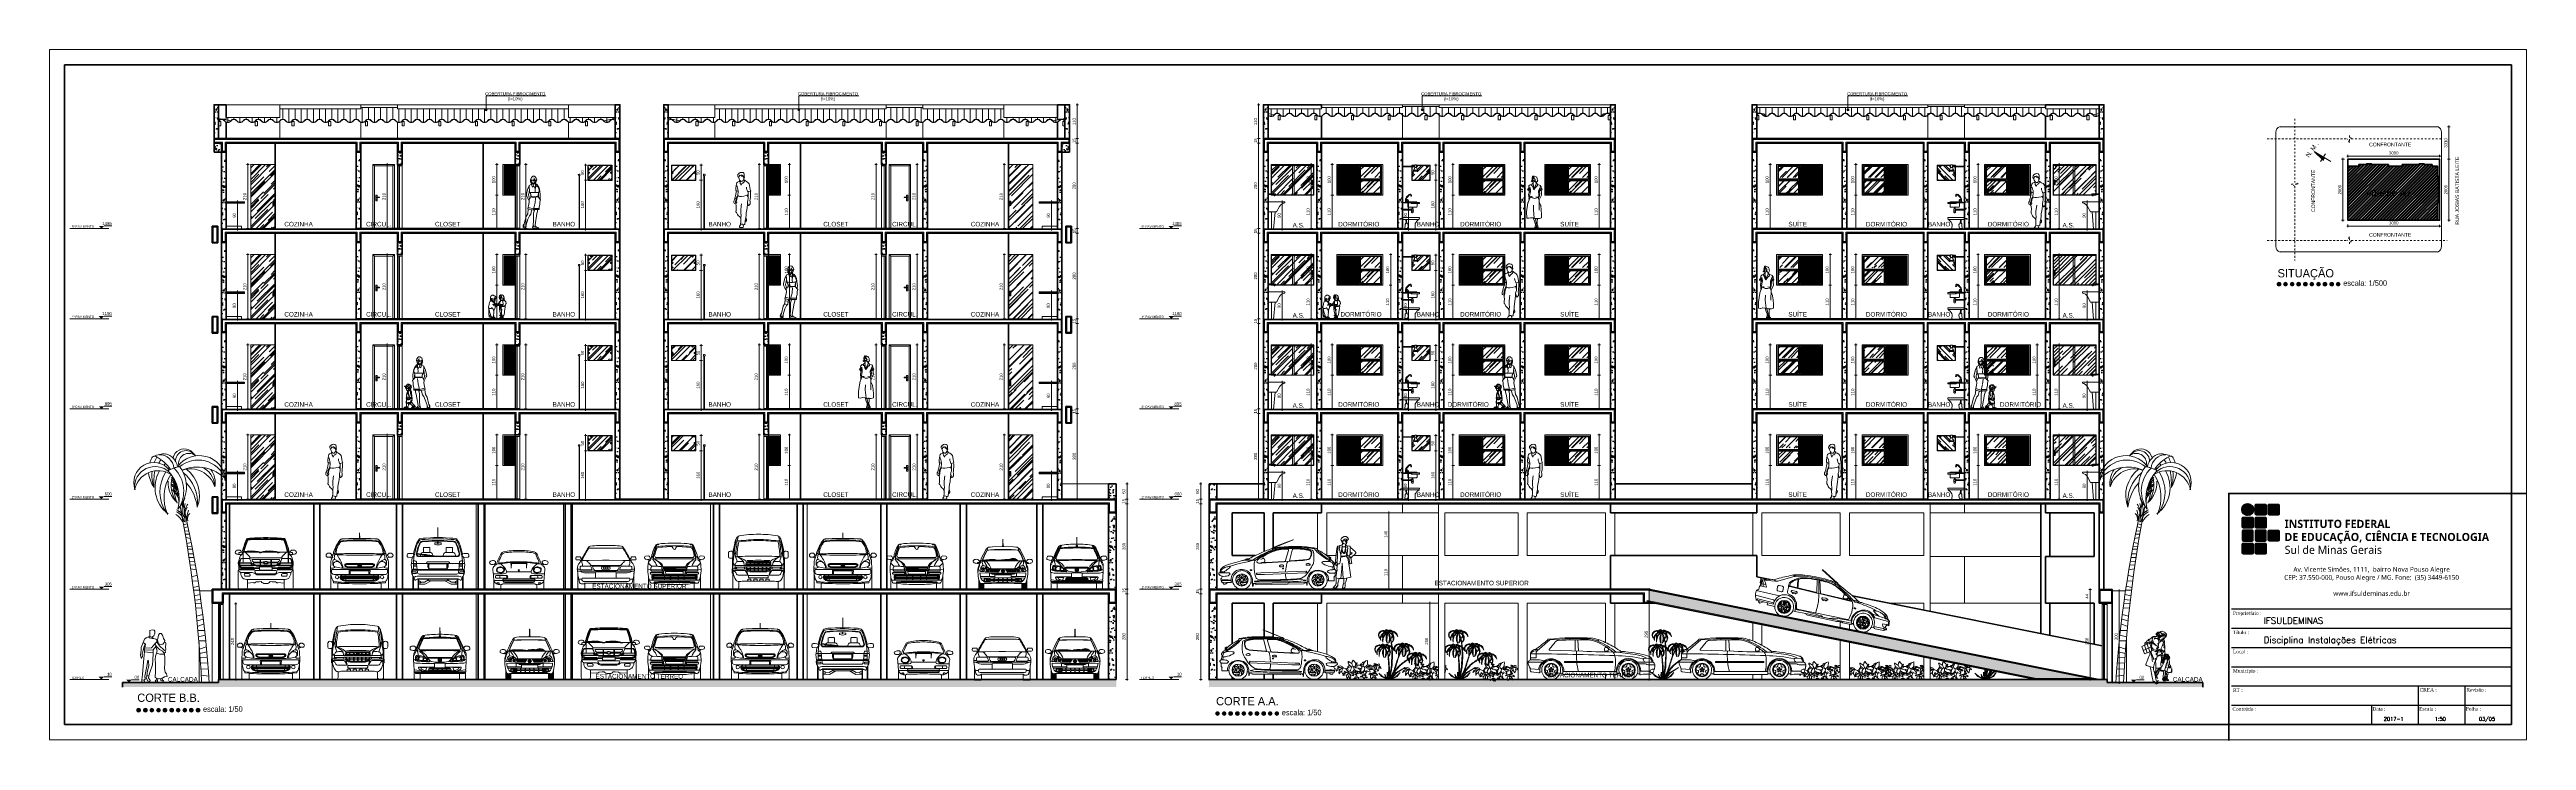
# Model space of a CAD drawing. Header units: millimetres. Extents: x 13204 to 24802, y 21209 to 40694.
# Drawn here: x 13204 to 21306, y 28394 to 30655 of the extents above; entities that cross this region are included whole.
import ezdxf
from ezdxf.enums import TextEntityAlignment as Align

# ---------------------------------------------------------------- set-up
doc = ezdxf.new("R2010")
doc.units = ezdxf.units.MM
for name, pattern in [('0', [0]), ('CACHE', [0.24, 0.12, -0.12]), ('CONTINU', [0])]:
    doc.linetypes.add(name, pattern=pattern)
for name, color, linetype, lineweight in [('Cobertura', 2, 'Continuous', 20), ('COTAS', 30, 'Continuous', 5), ('ESQUADRIA', 2, 'Continuous', 20), ('Esquadrias', 2, 'Continuous', 20), ('Hachura', 8, 'Continuous', 0), ('Layout', 6, 'Continuous', 15), ('Louças', 150, 'Continuous', 15), ('Meia Parede', 11, 'Continuous', 40), ('Moveis', 6, 'Continuous', 13), ('PAREDE', 1, 'Continuous', 40), ('Paredes', 1, 'Continuous', 40), ('PISO', 5, 'Continuous', 5), ('PROJEÇÃO', 190, 'CACHE', 0), ('TEXTO', 4, 'Continuous', 5), ('Vegetação', 3, 'Continuous', 5), ('Veiculos e pessoas', 245, 'Continuous', 0)]:
    doc.layers.add(name, color=color, linetype=linetype, lineweight=lineweight)
for name, color, linetype in [('FORMATO', 7, 'Continuous'), ('FORMATO - SELO', 7, 'Continuous'), ('HACHURAS', 8, 'Continuous'), ('PALMEIRA', 76, 'Continuous')]:
    doc.layers.add(name, color=color, linetype=linetype)
doc.styles.add('LANA', font='stylu.ttf')
doc.styles.add('romans', font='romans')
doc.styles.get("Standard").update_dxf_attribs({"font": 'arial.ttf'})
doc.styles.add('util2000', font='arial.ttf')
doc.dimstyles.new('COTA 50', dxfattribs={"dimscale": 0, "dimtxt": 10, "dimasz": 0.5, "dimexe": 1.25, "dimexo": 5, "dimgap": 5, "dimtad": 1, "dimdec": 0, "dimtxsty": 'LANA', "dimblk": 'cota', "dimcen": 2.5, "dimse2": 1, "dimclrd": 256, "dimclre": 256, "dimclrt": 256, "dimaunit": 1, "dimadec": 0, "dimazin": 0, "dimtfac": 1, "dimtdec": 0, "dimtmove": 0, "dimatfit": 3, "dimldrblk": 'DOTSMALL', "dimfxl": 5, "dimfxlon": 1, "dimtzin": 9, "dimlwd": -1, "dimlwe": -1, "dimarcsym": 0})
doc.dimstyles.new('COTA 50 fator 10', dxfattribs={"dimscale": 0, "dimtxt": 10, "dimasz": 0.5, "dimexe": 1.25, "dimexo": 5, "dimgap": 5, "dimtad": 1, "dimdec": 0, "dimlfac": 10, "dimtxsty": 'LANA', "dimblk": 'cota', "dimcen": 2.5, "dimse2": 1, "dimclrd": 256, "dimclre": 256, "dimclrt": 256, "dimaunit": 1, "dimadec": 0, "dimazin": 0, "dimtfac": 1, "dimtdec": 0, "dimtmove": 0, "dimatfit": 3, "dimldrblk": 'DOTSMALL', "dimfxl": 5, "dimfxlon": 1, "dimtzin": 9, "dimlwd": -1, "dimlwe": -1, "dimarcsym": 0})
pattern_1 = [(45, (13454.85, 29192.2), (23.14168, 61.71114), [409.0909, -54.5455, 136.3636, -27.2727]), (45, (13470.856, 29227.49), (-44.93342, 6.36396), [81.8182, -9, 163.6364, -20.4545]), (45, (13448.1, 29218.235), (87.35983, 113.20137), [218.1818, -38.1818, 109.0909, -27.2727])]
pattern_2 = [(45, (13854.85, 29192.2), (23.14168, 61.71114), [409.0909, -54.5455, 136.3636, -27.2727]), (45, (13870.856, 29227.49), (-44.93342, 6.36396), [81.8182, -9, 163.6364, -20.4545]), (45, (13848.1, 29218.235), (87.35983, 113.20137), [218.1818, -38.1818, 109.0909, -27.2727])]
pattern_3 = [(45, (14134.85, 29192.2), (23.14168, 61.71114), [409.0909, -54.5455, 136.3636, -27.2727]), (45, (14150.856, 29227.49), (-44.93342, 6.36396), [81.8182, -9, 163.6364, -20.4545]), (45, (14128.1, 29218.235), (87.35983, 113.20137), [218.1818, -38.1818, 109.0909, -27.2727])]
pattern_4 = [(45, (-38633.719, 16124.36), (21.552615, 57.473639), [381, -50.8, 127, -25.4]), (45, (-38618.81, 16157.228), (-41.847994, 5.926969), [76.2, -8.382, 152.4, -19.05]), (45, (-38640.005, 16148.607), (81.3611205, 105.428207), [203.2, -35.56, 101.6, -25.4])]
pattern_5 = [(45, (9035.088, 11392.218), (21.552615, 57.47364), [381, -50.8, 127, -25.4]), (45, (9049.996, 11425.086), (-41.847994, 5.92697), [76.2, -8.382, 152.4, -19.05]), (45, (9028.802, 11416.465), (81.36112, 105.428207), [203.2, -35.56, 101.6, -25.4])]
pattern_6 = [(45, (13454.85, 29487.2), (23.14168, 61.71114), [409.0909, -54.5455, 136.3636, -27.2727]), (45, (13470.856, 29522.49), (-44.93342, 6.36396), [81.8182, -9, 163.6364, -20.4545]), (45, (13448.1, 29513.235), (87.35983, 113.20137), [218.1818, -38.1818, 109.0909, -27.2727])]
pattern_7 = [(45, (13854.85, 29487.2), (23.14168, 61.71114), [409.0909, -54.5455, 136.3636, -27.2727]), (45, (13870.856, 29522.49), (-44.93342, 6.36396), [81.8182, -9, 163.6364, -20.4545]), (45, (13848.1, 29513.235), (87.35983, 113.20137), [218.1818, -38.1818, 109.0909, -27.2727])]
pattern_8 = [(45, (14134.85, 29487.2), (23.14168, 61.71114), [409.0909, -54.5455, 136.3636, -27.2727]), (45, (14150.856, 29522.49), (-44.93342, 6.36396), [81.8182, -9, 163.6364, -20.4545]), (45, (14128.1, 29513.235), (87.35983, 113.20137), [218.1818, -38.1818, 109.0909, -27.2727])]
pattern_9 = [(45, (13454.85, 29782.2), (23.14168, 61.71114), [409.0909, -54.5455, 136.3636, -27.2727]), (45, (13470.856, 29817.49), (-44.93342, 6.36396), [81.8182, -9, 163.6364, -20.4545]), (45, (13448.1, 29808.235), (87.35983, 113.20137), [218.1818, -38.1818, 109.0909, -27.2727])]
pattern_10 = [(45, (13854.85, 29782.2), (23.14168, 61.71114), [409.0909, -54.5455, 136.3636, -27.2727]), (45, (13870.856, 29817.49), (-44.93342, 6.36396), [81.8182, -9, 163.6364, -20.4545]), (45, (13848.1, 29808.235), (87.35983, 113.20137), [218.1818, -38.1818, 109.0909, -27.2727])]
pattern_11 = [(45, (14134.85, 29782.2), (23.14168, 61.71114), [409.0909, -54.5455, 136.3636, -27.2727]), (45, (14150.856, 29817.49), (-44.93342, 6.36396), [81.8182, -9, 163.6364, -20.4545]), (45, (14128.1, 29808.235), (87.35983, 113.20137), [218.1818, -38.1818, 109.0909, -27.2727])]
pattern_12 = [(45, (13454.85, 30077.2), (23.14168, 61.71114), [409.0909, -54.5455, 136.3636, -27.2727]), (45, (13470.856, 30112.49), (-44.93342, 6.36396), [81.8182, -9, 163.6364, -20.4545]), (45, (13448.1, 30103.235), (87.35983, 113.20137), [218.1818, -38.1818, 109.0909, -27.2727])]
pattern_13 = [(45, (13854.85, 30077.2), (23.14168, 61.71114), [409.0909, -54.5455, 136.3636, -27.2727]), (45, (13870.856, 30112.49), (-44.93342, 6.36396), [81.8182, -9, 163.6364, -20.4545]), (45, (13848.1, 30103.235), (87.35983, 113.20137), [218.1818, -38.1818, 109.0909, -27.2727])]
pattern_14 = [(45, (14134.85, 30077.2), (23.14168, 61.71114), [409.0909, -54.5455, 136.3636, -27.2727]), (45, (14150.856, 30112.49), (-44.93342, 6.36396), [81.8182, -9, 163.6364, -20.4545]), (45, (14128.1, 30103.235), (87.35983, 113.20137), [218.1818, -38.1818, 109.0909, -27.2727])]
pattern_15 = [(45, (-718.782, 11392.218), (21.552615, 57.47364), [381, -50.8, 127, -25.4]), (45, (-703.875, 11425.086), (-41.847994, 5.92697), [76.2, -8.382, 152.4, -19.05]), (45, (-725.068, 11416.465), (81.36112, 105.428207), [203.2, -35.56, 101.6, -25.4])]
pattern_16 = [(45, (-48387.59, 16124.36), (21.552615, 57.473639), [381, -50.8, 127, -25.4]), (45, (-48372.682, 16157.228), (-41.847994, 5.926969), [76.2, -8.382, 152.4, -19.05]), (45, (-48393.876, 16148.607), (81.3611205, 105.428207), [203.2, -35.56, 101.6, -25.4])]

# ---------------------------------------------------------------- blocks, each defined once
blk = doc.blocks.new('Peugeot 206_l')
at = {"layer": 'Veiculos e pessoas'}
blk.add_lwpolyline([(3455, 834, 0.016817), (3137, 920, -0.007414), (3001, 954, -0.063026), (2975, 964), (2944, 984, 0.080649), (2921, 994), (2880, 994, 0.11457), (2859, 989), (2834, 1004, 0.022677), (2640, 1106), (2502, 1171, 0.030696), (2104, 1329), (2094, 1329, -0.229745), (2087, 1334), (2087, 1340, 0.216515), (2081, 1352), (2047, 1371, 0.124606), (2030, 1375), (2026, 1375), (1870, 1440), (1556, 1564), (1407, 1623, 0.951796), (1404, 1618), (2020, 1370, 0.391955), (2021, 1366), (2052, 1351, -0.446022), (2054, 1347, 0.075808), (2053, 1345), (2010, 1345, -0.110747), (2001, 1347, 0.06247), (1966, 1359, 0.022775), (1850, 1376, 0.016431), (1559, 1396), (1216, 1396, 0.015605), (1042, 1390, 0.0273), (764, 1358, 0.002766), (640, 1336, 0.163785), (617, 1323), (617, 1296, -0.248676), (612, 1286), (590, 1276, 0.061169), (267, 1068, 0.038559), (259, 1059, -0.174059), (254, 1056), (219, 1056, 0.110814), (199, 1052), (176, 1035, 0.522266), (176, 1008), (183, 1002, -0.480575), (183, 987, 0.055968), (169, 973), (168, 963, -0.177274), (163, 953), (145, 941, 0.091372), (53, 842), (53, 816, 0.184949), (59, 801), (66, 797, -0.300126), (72, 782), (56, 669, -0.182428), (46, 652), (9, 619, 0.168104), (1, 604, 0.176643), (6, 572), (28, 549, -0.091107), (36, 537), (36, 445, 0.190656), (44, 426, 0.058684), (69, 405, -0.538567), (69, 394, 0.249142), (63, 383), (63, 347), (63, 301, 0.414214), (85, 279), (225, 279, 0.187003), (249, 288), (249, 297), (291, 297, 0.898747), (895, 247), (943, 247), (943, 221), (943, 138, 1), (956, 138, -0.1076), (967, 188, -0.162697), (981, 203), (1016, 219), (1025, 219, -0.301681), (1032, 208, 0.404583), (1063, 176), (2632, 150), (2632, 186), (2665, 186, -0.414214), (2719, 133), (2719, 110, 1), (2737, 110), (2737, 216), (2791, 216, 0.767503), (3379, 236), (3438, 236, 0.212076), (3461, 221), (3544, 221, -0.148315), (3566, 214), (3605, 182, 0.1669), (3630, 172), (3675, 172, 0.358115), (3693, 187, -0.13458), (3714, 230), (3731, 233, 0.288226), (3748, 246), (3769, 344, 0.17618), (3767, 356, 0.193344), (3766, 357), (3755, 357, -0.219035), (3750, 359), (3730, 403, -0.392096), (3737, 424), (3760, 438, -0.081408), (3766, 441, 0.090923), (3796, 453), (3835, 489, 0.163986), (3841, 499), (3841, 516, 0.224117), (3836, 528), (3827, 539, 0.097668), (3816, 543), (3765, 543), (3765, 552, -0.414214), (3773, 560), (3790, 560, 0.371122), (3797, 569, 0.121774), (3788, 608, -0.117467), (3782, 633, 0.165358), (3772, 663, 0.090589), (3708, 720, 0.062183)], format="xyb", close=True, dxfattribs=at)
at = {"layer": 'Veiculos e pessoas', "color": 8}
for points in [[(425, 830, 0.127869), (461, 865, 0.248761), (463, 882, 0.263947), (429, 906, 0.020152), (414, 907), (278, 913, 0.13565), (147, 883, 0.126746), (120, 858, 0.09636), (90, 781, 0.093687), (90, 754, 0.390455), (116, 734, 0.019728), (183, 744, 0.08008)], [(204, 1012, 0.022565), (228, 1035, 0.624186), (225, 1041), (217, 1042, 0.177417), (207, 1038), (190, 1026, -0.0677)], [(2686, 715, 0.000994), (2669, 561, -0.044789), (2641, 425, -0.078012), (2614, 368, -0.093047), (2585, 339, -0.149394), (2497, 311), (2271, 310), (1817, 316, -0.008591), (1485, 327, -0.006179), (1223, 343, -0.046391), (1152, 355, -0.060145), (1130, 364, -0.101527), (944, 521, -0.025355), (865, 633, -0.0257), (757, 824, -0.07347), (740, 878, -0.051212), (728, 1060, -0.015712), (738, 1204, -0.267449), (790, 1277, -0.068808), (963, 1328, -0.037816), (1255, 1350), (1621, 1350, -0.010283), (1745, 1340, -0.024402), (1913, 1314, -0.051798), (2163, 1236, -0.055269), (2599, 986, -0.088717), (2657, 927, -0.138502), (2681, 852)], [(2389, 1088, 0.034558), (2029, 1263, 0.028947), (2001, 1272, 0.038419), (1734, 1324), (1337, 1331), (1219, 1331, 0.038421), (1040, 1317, 0.016602), (931, 1296, 0.037258), (864, 1276, 0.102881), (823, 1249, 0.148298), (800, 1206), (800, 1182, 0.064839), (810, 1102, 0.068147), (847, 1015, 0.097091), (856, 1004, 0.146861), (903, 976), (956, 960), (1081, 945), (1497, 915), (1699, 897), (2289, 862), (2432, 857), (2523, 857, 0.076026), (2566, 863, 0.388689), (2595, 912, 0.1217), (2577, 948, 0.057585), (2526, 997, 0.031317)], [(855, 816, 0.044108), (853, 803), (853, 798, 0.279173), (856, 794, 0.086173), (874, 789, 0.047169), (971, 789, 0.14464), (985, 794, 0.140776), (986, 800), (984, 815, 0.23405), (966, 836, 0.225849), (867, 832, 0.20462)], [(991, 594), (2460, 534), (2582, 528, -0.58865), (2603, 486, -0.279224), (2590, 480), (2349, 483), (990, 543, -1.084839)], [(1835, 739, 0.14464), (1849, 744, 0.140776), (1850, 749), (1850, 764, 0.23405), (1833, 787, 0.225849), (1733, 787, 0.20462), (1721, 772, 0.044108), (1718, 759), (1718, 754, 0.279173), (1720, 749, 0.086173), (1738, 743, 0.047169)], [(2814, 624, 0.199395), (2812, 628, 0.098354), (2805, 633, 0.055579), (2796, 636, 0.04235), (2783, 637, 0.04235), (2771, 636, 0.055579), (2761, 633, 0.098354), (2754, 628, 0.199395), (2752, 624, 0.199395), (2754, 620, 0.098354), (2761, 615, 0.055579), (2771, 612, 0.04235), (2783, 611, 0.04235), (2796, 612, 0.055579), (2805, 615, 0.098354), (2812, 620, 0.199395)], [(3744, 645, 0.094602), (3671, 695, 0.037804), (3547, 739, 0.067376), (3482, 748), (3471, 748, 0.152197), (3464, 745, 0.258776), (3462, 739, 0.171981), (3476, 712, 0.034194), (3590, 622, 0.075556), (3690, 574, 0.074326), (3718, 570), (3758, 570, 0.229048), (3771, 577, 0.271571), (3773, 603, 0.081233)]]:
    blk.add_lwpolyline(points, format="xyb", close=True, dxfattribs=at)
for points in [[(150, 881), (266, 963)], [(3025, 947), (2641, 947)], [(109, 734), (99, 641)], [(1016, 219), (943, 221)], [(2632, 186), (1025, 219)], [(2665, 186), (2737, 186)], [(3433, 286), (3756, 286)], [(3544, 221), (3714, 230)], [(3652, 588), (3652, 543)]]:
    blk.add_lwpolyline(points, dxfattribs=at)
for points in [[(157, 949), (230, 956, 0.09684), (317, 983), (518, 1133), (627, 1228, 0.039101), (638, 1237, 0.328845), (640, 1251), (616, 1292)], [(169, 969), (229, 981, 0.094798), (299, 1011), (492, 1165, 0.005072), (602, 1256, 0.348768), (604, 1265), (598, 1280)], [(183, 987, 0.080156), (249, 1049), (254, 1056)], [(639, 1252), (693, 1301, 0.132815), (697, 1306), (697, 1346)], [(3476, 748, 0.067362), (3466, 753, 0.033405), (3121, 852), (2902, 898, -0.077452), (2796, 934, 0.123), (2773, 939), (2754, 939, -0.166233), (2741, 943), (2734, 947, 0.036409), (2683, 985, 0.030147), (2306, 1197, 0.031987), (1993, 1324, 0.031443), (1963, 1332, 0.025919), (1749, 1364, 0.023387), (1516, 1375), (1227, 1375, 0.045263), (778, 1335), (697, 1320)], [(1337, 1318), (1219, 1318, 0.038421), (1041, 1304, 0.016602), (934, 1284, 0.037258), (869, 1264, 0.102881), (832, 1240, 0.143826), (813, 1205), (813, 1182, 0.064839), (823, 1105, 0.068147), (858, 1021, 0.108094), (865, 1014, 0.151527), (907, 989), (958, 973), (1082, 958), (1498, 928), (1523, 926), (1440, 1282, 0.305626), (1402, 1318), (1276, 1318)], [(2396, 1010), (2389, 1073, 0.035262), (2025, 1251, 0.028947), (1998, 1260, 0.038331), (1733, 1312), (1682, 1312), (1592, 1312, 0.051716), (1584, 1311, 0.426015), (1559, 1266), (1663, 912), (1700, 908), (2289, 873), (2352, 871), (2359, 881)], [(1656, 567, 0.00701), (1654, 588, 0.022644), (1617, 847, 0.15887), (1584, 907)], [(2026, 1375, 0.353768), (2019, 1370)], [(2053, 1345, 0.153494), (2053, 1343), (2054, 1341, 0.224181), (2075, 1321, 0.208802), (2090, 1321, 0.581437), (2091, 1330)], [(2467, 975, 0.16075), (2374, 1008, 0.493214), (2341, 895, 0.068234), (2438, 873)], [(2859, 989), (2892, 970, 0.118223), (2992, 947)], [(36, 531), (222, 531, 0.143866), (242, 538, 0.050217), (280, 570, 0.401174), (280, 590, 0.146203), (217, 625, 0.056827), (72, 642), (35, 642)], [(249, 297), (249, 326, -0.121225), (279, 449, -0.152595), (401, 572, -0.114113), (587, 620, -0.114525), (776, 582, -0.180598), (905, 453, -0.066965), (943, 327), (943, 247)], [(895, 247, 1.11266), (291, 297)], [(556, 229), (551, 227, -0.086269), (514, 219, -0.06056), (463, 223, -0.144072), (432, 239, -0.14392), (410, 278, -0.17657), (420, 361, -0.55368), (423, 362), (449, 326, -0.157406), (471, 260, -0.203714), (470, 257, -0.077687), (453, 246, -0.250367), (450, 246, -0.146542), (447, 249), (446, 251, 0.345707), (444, 251), (438, 247, 0.256214), (437, 244, 0.00767), (437, 243, 0.196583), (438, 241, 0.12752), (464, 228, 0.06056), (514, 224, 0.086269), (549, 232), (550, 233)], [(512, 319), (508, 323, -0.086269), (489, 356, -0.06056), (477, 406, -0.144072), (483, 440, -0.14392), (512, 473, -0.17657), (595, 489, -0.55368), (596, 486), (570, 450, -0.157406), (514, 409, -0.203714), (511, 410, -0.077687), (495, 421, -0.250367), (494, 425, -0.146542), (496, 428), (498, 430, 0.345707), (498, 432), (492, 436, 0.256214), (488, 437, 0.00767), (487, 437, 0.196583), (486, 435, 0.12752), (482, 406, 0.06056), (494, 357, 0.086269), (512, 327), (513, 326)], [(655, 244), (655, 238, -0.086269), (652, 201, -0.06056), (632, 153, -0.144072), (607, 129, -0.14392), (564, 120, -0.17657), (487, 155, -0.55368), (488, 158), (530, 172, -0.157406), (600, 172, -0.203714), (602, 170, -0.077687), (608, 151, -0.250367), (607, 148, -0.146542), (603, 146), (601, 146, 0.345707), (599, 144), (602, 138, 0.256214), (604, 135, 0.00767), (605, 135, 0.196583), (608, 135, 0.12752), (628, 156, 0.06056), (647, 202, 0.086269), (650, 238), (650, 239)], [(583, 389), (586, 394, -0.086269), (611, 422, -0.06056), (655, 449, -0.144072), (690, 454, -0.14392), (730, 436, -0.17657), (771, 362, -0.55368), (768, 360), (726, 374, -0.157406), (670, 414, -0.203714), (669, 417, -0.077687), (675, 436, -0.250367), (678, 438, -0.146542), (682, 437), (684, 436, 0.345707), (686, 437), (689, 444, 0.256214), (688, 447, 0.00767), (687, 448, 0.196583), (685, 449, 0.12752), (657, 444, 0.06056), (614, 418, 0.086269), (591, 391), (590, 390)], [(672, 342), (677, 341, -0.086269), (712, 326, -0.06056), (751, 293, -0.144072), (766, 261, -0.14392), (762, 217, -0.17657), (704, 156, -0.55368), (701, 157), (701, 202, -0.157406), (723, 268, -0.203714), (725, 269, -0.077687), (745, 269, -0.250367), (748, 267, -0.146542), (748, 263), (748, 261, 0.345707), (749, 259), (756, 259, 0.256214), (760, 261, 0.00767), (760, 262, 0.196583), (761, 264, 0.12752), (747, 289, 0.06056), (709, 322, 0.086269), (676, 336), (674, 336)], [(2435, 240, 0.003971), (2644, 243, 0.141596), (2667, 250, 0.612367), (2666, 259, 0.050772), (2651, 263, 0.034611), (2395, 286), (2140, 286, -0.010282), (1704, 295, -0.0114), (1220, 326, 0.069358), (1162, 323), (1006, 293, 0.348133), (996, 281, 0.404356), (1000, 276), (1073, 271, 0.006619), (1417, 250, 0.01036), (1823, 240, 0.002089), (2435, 240)], [(1626, 320), (1635, 352, 0.061356), (1657, 471, 0.013723), (1658, 513)], [(2737, 216), (2737, 259, -0.113679), (2786, 474, -0.167864), (2911, 599, -0.067253), (3031, 639, -0.092344), (3179, 639, -0.140425), (3327, 564, -0.181612), (3433, 355), (3433, 254, 0.142477), (3438, 236)], [(3379, 236, 1.302927), (2791, 216)], [(3043, 229), (3037, 227, -0.086269), (3001, 219, -0.06056), (2950, 223, -0.144072), (2918, 239, -0.14392), (2897, 278, -0.17657), (2906, 362, -0.55368), (2910, 362), (2936, 326, -0.157406), (2958, 260, -0.203714), (2957, 257, -0.077687), (2940, 246, -0.250367), (2937, 246, -0.146542), (2934, 249), (2933, 251, 0.345707), (2931, 251), (2925, 247, 0.256214), (2924, 244, 0.00767), (2924, 243, 0.196583), (2925, 241, 0.12752), (2951, 228, 0.06056), (3001, 224, 0.086269), (3035, 232), (3037, 233)], [(2998, 319), (2995, 323, -0.086269), (2976, 356, -0.06056), (2964, 406, -0.144072), (2969, 440, -0.14392), (2999, 473, -0.17657), (3082, 490, -0.55368), (3083, 486), (3057, 450, -0.157406), (3001, 409, -0.203714), (2998, 410, -0.077687), (2982, 421, -0.250367), (2981, 425, -0.146542), (2983, 428), (2985, 430, 0.345707), (2985, 432), (2979, 436, 0.256214), (2975, 437, 0.00767), (2974, 437, 0.196583), (2973, 435, 0.12752), (2969, 406, 0.06056), (2981, 358, 0.086269), (2999, 327), (3000, 326)], [(3142, 244), (3142, 238, -0.086269), (3139, 201, -0.06056), (3119, 153, -0.144072), (3094, 129, -0.14392), (3051, 120, -0.17657), (2974, 155, -0.55368), (2975, 158), (3017, 172, -0.157406), (3087, 172, -0.203714), (3089, 171, -0.077687), (3095, 152, -0.250367), (3093, 148, -0.146542), (3090, 146), (3088, 146, 0.345707), (3086, 145), (3088, 138, 0.256214), (3091, 135, 0.00767), (3092, 135, 0.196583), (3095, 135, 0.12752), (3114, 156, 0.06056), (3133, 202, 0.086269), (3137, 238), (3137, 239)], [(3070, 389), (3073, 394, -0.086269), (3098, 422, -0.06056), (3142, 449, -0.144072), (3176, 454, -0.14392), (3217, 436, -0.17657), (3258, 362, -0.55368), (3255, 360), (3213, 374, -0.157406), (3157, 414, -0.203714), (3156, 417, -0.077687), (3162, 436, -0.250367), (3165, 438, -0.146542), (3169, 437), (3171, 436, 0.345707), (3173, 437), (3176, 444, 0.256214), (3175, 448, 0.00767), (3174, 448, 0.196583), (3172, 449, 0.12752), (3144, 444, 0.06056), (3101, 418, 0.086269), (3077, 391), (3077, 390)], [(3159, 342), (3164, 341, -0.086269), (3198, 326, -0.06056), (3238, 293, -0.144072), (3253, 261, -0.14392), (3248, 217, -0.17657), (3191, 156, -0.55368), (3188, 157), (3188, 202, -0.157406), (3210, 268, -0.203714), (3212, 269, -0.077687), (3232, 269, -0.250367), (3235, 267, -0.146542), (3235, 263), (3235, 261, 0.345707), (3236, 259), (3243, 259, 0.256214), (3247, 261, 0.00767), (3247, 262, 0.196583), (3247, 264, 0.12752), (3234, 289, 0.06056), (3196, 322, 0.086269), (3163, 336), (3161, 336)], [(3740, 286, 0.216129), (3728, 304, 0.084633), (3472, 299, 0.360038), (3461, 286), (3461, 286)], [(3765, 543), (3613, 543, 0.047039), (3505, 533, 0.5409), (3483, 481, 0.163393), (3536, 441, 0.083572), (3737, 424)]]:
    blk.add_lwpolyline(points, format="xyb", dxfattribs=at)
for centre, radius in [((595, 305), 199), ((595, 305), 85.1), ((540, 307), 15.7), ((598, 360), 15.7), ((598, 254), 15.7), ((650, 307), 15.7), ((1735, 684), 15.4), ((3082, 305), 199), ((3082, 305), 85.1), ((3027, 307), 15.7), ((3084, 360), 15.7), ((3084, 254), 15.7), ((3137, 307), 15.7)]:
    blk.add_circle(centre, radius, dxfattribs=at)
blk = doc.blocks.new('Audi A3_l')
at = {"layer": 'Veiculos e pessoas', "color": 8}
for p, q in [((262, 720), (263, 851)), ((716, 1297), (303, 938)), ((887, 1224), (693, 978)), ((702, 958), (1797, 921)), ((1538, 1296), (1538, 930)), ((1630, 1297), (1655, 926)), ((2501, 1014), (2501, 952)), ((2501, 952), (2501, 1012)), ((2533, 921), (2578, 921)), ((2578, 921), (2533, 921)), ((2535, 1045), (2548, 1045)), ((2535, 1045), (2548, 1045)), ((2555, 1045), (2555, 1067)), ((2555, 921), (2555, 900)), ((2930, 893), (3430, 828)), ((476, 566), (32, 566)), ((382, 329), (77, 343)), ((83, 706), (248, 706)), ((83, 638), (326, 638)), ((382, 329), (382, 247)), ((621, 297), (557, 330)), ((584, 414), (655, 403)), ((606, 179), (638, 243)), ((640, 268), (637, 278)), ((728, 178), (678, 127)), ((680, 409), (688, 414)), ((701, 436), (712, 507)), ((761, 188), (752, 188)), ((836, 127), (785, 178)), ((801, 507), (812, 436)), ((825, 414), (833, 409)), ((858, 403), (929, 414)), ((876, 278), (873, 268)), ((875, 243), (907, 179)), ((956, 330), (893, 297)), ((1138, 255), (1138, 187)), ((2908, 255), (1138, 255)), ((2762, 583), (1208, 583)), ((1208, 553), (2762, 553)), ((2908, 187), (2908, 255)), ((3149, 297), (3086, 330)), ((3113, 414), (3184, 403)), ((3134, 179), (3167, 243)), ((3169, 268), (3166, 278)), ((3257, 178), (3206, 127)), ((3208, 409), (3216, 414)), ((3230, 436), (3241, 507)), ((3290, 188), (3280, 188)), ((3364, 127), (3314, 178)), ((3329, 507), (3341, 436)), ((3354, 414), (3362, 409)), ((3387, 403), (3457, 414)), ((3404, 278), (3401, 268)), ((3403, 243), (3436, 179)), ((3485, 330), (3421, 297)), ((4089, 566), (3569, 566)), ((3819, 513), (3611, 513)), ((3997, 274), (3662, 274)), ((3662, 274), (3662, 187)), ((3793, 600), (3772, 646)), ((3799, 688), (3993, 693)), ((4152, 478), (3982, 478)), ((3999, 274), (3999, 248)), ((4019, 227), (4092, 227)), ((4127, 334), (4059, 334))]:
    blk.add_line(p, q, dxfattribs=at)
at = {"layer": 'Veiculos e pessoas'}
blk.add_lwpolyline([(4152, 478), (4144, 487, 0.236577), (4089, 566, 0.102728), (4027, 712, 0.128247), (3936, 765, 0.045067), (3198, 905, -0.033627), (3114, 919, -0.023677), (3055, 905, 0.036651), (2584, 1186, 0.067451), (2115, 1347, 0.04306), (662, 1314, 0.367427), (645, 1296, -0.02127), (240, 979, 0.193284), (120, 929, 0.201274), (83, 842), (83, 638, 0.089642), (7, 588, 0.235129), (0, 569, 0.106988), (77, 343, 0.140948), (66, 292, 0.354025), (102, 254), (355, 218, 0.455501), (382, 242), (382, 247), (454, 237, 0.717341), (1042, 187), (1138, 187), (1138, 183, 0.414214), (1159, 162), (2887, 162, 0.414214), (2908, 183), (2908, 187), (3000, 187, 0.654501), (3571, 187), (3662, 187), (3662, 157, 0.515959), (3674, 148, -0.070901), (3769, 167, -0.009797), (4016, 175, 0.305289), (4092, 228, 0.052449), (4144, 413), (4152, 422)], format="xyb", close=True, dxfattribs=at)
at = {"layer": 'Veiculos e pessoas', "color": 8}
for centre, radius in [((757, 311), 222), ((757, 311), 200), ((697, 331), 16.7), ((719, 260), 16.7), ((757, 311), 29), ((757, 375), 16.7), ((794, 260), 16.7), ((817, 331), 16.7), ((3285, 311), 222), ((3285, 311), 200), ((3225, 331), 16.7), ((3248, 260), 16.7), ((3285, 311), 29), ((3285, 375), 16.7), ((3322, 260), 16.7), ((3345, 331), 16.7)]:
    blk.add_circle(centre, radius, dxfattribs=at)
for centre, radius, start, end in [((258, 738), 204, 77.55313, 149.29863), ((-536, -87403), 88246, 87.80685, 89.59807), ((242, 805), 175, 61.19587, 90.72175), ((380, 849), 117, 131.06019, 179.48117), ((694, 1294), 49, 178.02069, 235.24056), ((703, 970), 12.2, 141.8385, 268.06617), ((1583, -9055), 10389, 87.40864, 94.78832), ((993, 1142), 134, 93.57636, 141.8385), ((1694, -10074), 11372, 88.5927, 93.57636), ((3641, 788), 2059, 176.10503, 195.01246), ((3870, 62313), 61427, 268.06617, 269.11807), ((1894, 372), 926, 67.98347, 85.11149), ((1908, 490), 846, 75.15529, 80.11973), ((1835, 216), 1129, 67.52923, 75.15529), ((1527, -535), 1903, 48.67356, 67.98347), ((1329, -1009), 2455, 50.69793, 67.52923), ((3198, 387), 1269, 134.22039, 136.74671), ((2535, 1012), 33.5, 90, 180), ((2533, 952), 31.8, 180, 270), ((2533, 952), 31.8, 180, 270), ((2548, 950), 95.1, 32.96483, 90), ((2578, 981), 60.3, 270, 321.9647), ((2586, 975), 50.2, 321.9647, 32.96483), ((2513, 690), 340, 5.08635, 37.04893), ((2934, 1526), 633, 269.11807, 281.02352), ((3216, -824), 1666, 70.08302, 82.59875), ((32, 721), 155, 258.33335, 270), ((108, 303), 41.8, 175.14395, 175.14395), ((248, 720), 14.2, 270, 359.48117), ((326, 41), 597, 70.61676, 90), ((766, 250), 429, 98.78038, 169.0801), ((770, 260), 394, 104.51188, 169.83786), ((757, 311), 311, 336.40957, 193.7959), ((605, 267), 33.5, 18, 63), ((608, 258), 33.5, 333, 18), ((660, 436), 33.5, 261, 306), ((757, 311), 341, 75.48812, 104.51188), ((668, 442), 33.5, 306, 351), ((757, 311), 367, 81.21962, 98.78038), ((752, 154), 33.5, 90, 135), ((761, 154), 33.5, 45, 90), ((845, 442), 33.5, 189, 234), ((747, 250), 429, 0.73499, 81.21962), ((853, 436), 33.5, 234, 279), ((743, 260), 394, 359.33192, 75.48812), ((905, 258), 33.5, 162, 207), ((908, 267), 33.5, 117, 162), ((1208, 568), 14.6, 90, 270), ((2762, 568), 14.6, 270, 90), ((1894, 512), 964, 344.55518, 357.1467), ((2766, -4169), 4949, 78.23134, 89.12734), ((1009, 556), 1850, 357.1467, 5.08635), ((3339, 254), 459, 133.01714, 179.89836), ((3339, 254), 430, 133.01714, 179.89836), ((3285, 311), 311, 336.40957, 203.59043), ((3285, 311), 381, 46.98286, 133.01714), ((3285, 311), 352, 46.98286, 133.01714), ((3134, 267), 33.5, 18, 63), ((3137, 258), 33.5, 333, 18), ((3189, 436), 33.5, 261, 306), ((3197, 442), 33.5, 306, 351), ((3280, 154), 33.5, 90, 135), ((3290, 154), 33.5, 45, 90), ((3374, 442), 33.5, 189, 234), ((3382, 436), 33.5, 234, 279), ((3433, 258), 33.5, 162, 207), ((3436, 267), 33.5, 117, 162), ((3232, 254), 430, 2.45425, 46.98286), ((3232, 254), 459, 2.45425, 46.98286), ((3799, 658), 30, 91.51099, 204.89278), ((3640, 348), 420, 54.74807, 70.08302), ((3847, 625), 58.6, 204.89278, 270), ((3819, 413), 101, 59.88255, 90), ((3911, 571), 82.9, 239.88255, 253.74387), ((3982, 813), 335, 253.74387, 270), ((3992, 736), 42.2, 271.51099, 325.83498), ((4059, 274), 60, 90, 180), ((4019, 248), 20.4, 180, 270), ((3706, 490), 361, 12.13434, 34.59321)]:
    blk.add_arc(centre, radius, start, end, dxfattribs=at)
blk = doc.blocks.new('Arb035')
at = {"layer": 'Vegetação', "color": 8}
for points in [[(-619, 137), (-627, 146), (-748, 82), (-721, 137)], [(-721, 135), (-677, 176), (-606, 199), (-574, 194), (-562, 182)], [(-540, 225), (-602, 251), (-674, 242), (-706, 214)], [(-705, 215), (-623, 215), (-606, 199)], [(-540, 225), (-533, 194), (-541, 182), (-562, 182), (-619, 137), (-647, 79), (-656, 32), (-653, -12), (-614, 48), (-560, 85), (-553, 126), (-526, 167)], [(-560, 85), (-557, 45), (-542, 4), (-515, -15)], [(-504, 176), (-525, 166), (-541, 182)], [(-415, 141), (-435, 154), (-457, 164), (-507, 177), (-534, 196)], [(-511, -14), (-480, 84), (-435, 39), (-427, 35), (-525, -63)], [(-390, 39), (-427, 35)], [(-231, 325), (-211, 277), (-186, 231), (-214, 226), (-231, 211), (-272, 146), (-280, 101), (-325, 76), (-341, 60), (-355, 79), (-372, 90), (-386, 93), (-394, 117), (-415, 141), (-378, 178), (-378, 174), (-364, 218), (-329, 249), (-301, 260), (-329, 296), (-341, 337), (-353, 357), (-357, 381), (-358, 394), (-341, 394), (-239, 329), (-231, 325), (-226, 390), (-194, 440), (-143, 392), (-121, 363), (-105, 329), (-68, 354), (-56, 341), (-105, 280), (-101, 280), (31, 280)], [(-333, -79), (-337, -87), (-384, -159), (-403, -130), (-411, -85), (-403, -46), (-345, 19)], [(-378, 174), (-354, 129), (-362, 117), (-394, 117)], [(-386, 93), (-390, 39), (-345, 19), (-337, 19), (-325, 3), (-284, -30), (-265, -44), (-223, -60), (-178, -67), (-174, -75)], [(-301, 260), (-260, 235), (-260, 231), (-354, 190), (-374, 182)], [(-341, 60), (-333, 23), (-284, 35), (-256, 23), (-248, 23)], [(-333, 23), (-337, 19)], [(-325, 3), (-333, -79), (-321, -101), (-314, -127), (-313, -144), (-292, -168), (-276, -143), (-269, -102), (-274, -70), (-284, -50), (-284, -34), (-284, -30)], [(-252, 52), (-284, 35)], [(-280, 101), (-252, 52), (-239, 39), (-248, 23), (-199, -18), (-190, -18), (-174, -9)], [(-260, 231), (-231, 211)], [(-211, 52), (-239, 39)], [(-27, 174), (-7, 182), (9, 174), (5, 158), (-3, 158), (-27, 174), (-72, 190), (-102, 194), (-130, 210), (-142, 223), (-162, 223), (-170, 215), (-170, 174), (-162, 146), (-162, 137), (-174, 109), (-182, 97), (-190, 76), (-211, 52), (-190, 35), (-174, -9), (-133, -22), (-116, -33), (-97, -54), (-84, -58), (-76, -50), (-84, -9), (-89, 3), (-125, 35), (-125, 39), (-146, 31), (-178, 44), (-190, 35)], [(-190, 76), (-154, 76), (-133, 68)], [(-186, 231), (-170, 215)], [(-162, 137), (-97, 93), (-72, 84), (-56, 84), (-64, 72), (-89, 56), (-93, 60), (-97, 68), (-101, 88), (-133, 68), (-129, 48), (-125, 39), (-93, 60)], [(-105, 329), (-117, 296), (-109, 280), (-142, 235), (-137, 227), (-48, 243)], [(-137, 227), (-142, 223)], [(-109, 280), (-105, 280)], [(-97, 93), (-101, 88)], [(-72, 84), (-64, 72), (-64, 68), (-52, 39), (-89, 3)], [(58, 64), (42, 48), (34, 35), (50, -5), (-31, 7), (-50, 5), (-85, -9)], [(-56, 84), (-40, 80)], [(1, 68), (-40, 80), (-23, 56), (-52, 39)], [(-23, 56), (-3, 56)], [(26, 72), (1, 68), (-3, 56), (22, 39), (34, 35)], [(5, 158), (22, 146)], [(66, 170), (46, 170), (22, 146), (30, 125), (42, 109), (38, 84), (26, 72), (42, 48)], [(31, 280), (95, 227), (95, 223), (91, 199), (87, 194), (66, 170), (67, 139), (54, 109), (58, 64), (83, 48), (83, 44), (58, -9), (91, 18), (121, 31), (144, 35), (144, 64), (160, 64), (172, 72), (193, 93), (181, 117), (181, 129), (189, 194), (168, 219), (225, 231), (266, 272), (278, 322), (282, 392), (276, 432), (224, 414), (188, 387), (152, 321), (132, 284), (140, 235), (102, 225)], [(34, 313), (46, 309), (102, 225)], [(42, 109), (54, 109)], [(95, 313), (46, 309)], [(193, 93), (234, 52), (231, 28), (213, -12), (197, -38), (234, -54), (226, -64), (212, -71), (193, -79), (209, -91), (217, -93), (234, -101), (252, -118), (262, -132), (243, -133), (219, -131), (197, -124), (185, -136), (185, -148), (152, -152), (119, -111), (50, -115), (46, -107), (71, -87), (119, -87), (124, -79), (103, -38), (123, -36), (141, -44), (156, -62), (177, -42), (144, 35)], [(181, 129), (168, 117), (168, 113), (152, 93), (144, 88), (136, 68), (107, 60), (83, 44)], [(132, 284), (95, 313), (95, 329), (115, 374), (140, 358), (172, 386), (189, 386)], [(136, 68), (144, 64)], [(140, 358), (144, 329), (152, 321)], [(168, 219), (140, 235)], [(144, 93), (144, 88)], [(262, 84), (250, 52), (234, 52)], [(402, 161), (332, 182), (237, 187), (286, 236), (341, 261), (367, 259)], [(332, 129), (368, 68), (360, 44), (262, 84), (250, 101)], [(266, 276), (266, 272), (323, 288), (374, 281), (413, 257), (425, 243), (340, 235), (327, 231), (319, 219)], [(287, 154), (332, 129), (336, 133), (401, 133), (438, 137), (429, 166), (405, 186), (352, 207), (319, 219), (295, 207)], [(417, -34), (409, -22), (368, -18), (323, -25), (353, 4), (417, 15), (446, 15), (446, 11), (458, -9), (446, -30), (417, -34), (380, -62), (372, -90), (374, -125), (393, -148), (401, -173), (413, -168), (462, -103), (454, -42), (446, -30)], [(425, 243), (438, 239)], [(450, 19), (446, 19), (446, 15), (450, 19), (454, 19), (535, 76), (564, 56), (499, 15), (491, 3), (458, -9)], [(530, 225), (495, 177), (484, 130), (485, 94), (493, 86), (509, 98), (570, 180), (566, 188), (570, 200), (558, 229), (562, 241), (591, 249), (587, 278), (574, 294), (552, 318), (518, 326), (489, 319), (546, 274), (546, 266), (485, 262), (448, 233), (448, 213), (499, 226), (530, 225)], [(491, 3), (560, -1), (609, -38), (601, -54), (519, -46), (499, -50), (560, -136), (548, -168), (527, -148), (462, -103)], [(493, 86), (489, 82)], [(558, 229), (530, 225)], [(546, 266), (562, 241)], [(570, 180), (578, 142), (623, 78)], [(652, 209), (686, 191), (722, 166), (696, 222), (656, 249), (652, 257), (672, 306), (649, 316), (627, 314), (607, 294), (587, 278)], [(591, 249), (656, 249)], [(623, 78), (640, 98), (653, 146), (644, 200), (652, 209)], [(-525, -63), (-407, -42), (-403, -46)], [(-190, -18), (-182, -38), (-174, -54), (-178, -67), (-182, -67)], [(-182, -189), (-166, -168), (-142, -159), (-112, -155), (-93, -152), (-97, -177), (-97, -181), (-68, -185), (-60, -197), (-52, -185), (-38, -181), (-21, -184), (-11, -197), (-3, -185), (-31, -152), (-7, -140), (1, -144)], [(-166, -168), (-166, -164), (-137, -140), (-125, -128), (-125, -124), (-121, -120), (-113, -111), (-93, -117), (-77, -111), (-68, -103), (-48, -103), (-48, -124), (-15, -128), (-7, -140)], [(50, -5), (58, -9)], [(197, -38), (177, -42)], [(262, -132), (266, -136)], [(454, -42), (499, -50)]]:
    blk.add_lwpolyline(points, dxfattribs=at)
for points in [[(-540, 225, 0.243445), (-540, 225)], [(31, 280, 0.175441), (31, 280)]]:
    blk.add_lwpolyline(points, format="xyb", dxfattribs=at)
blk = doc.blocks.new('arvorevista14')
at = {"layer": 'Vegetação', "color": 8, "linetype": '0'}
for points in [[(-3.7, 54.2), (-3.7, 54.2)], [(-2, 54.2), (-2, 54.2)], [(-15.6, 33.2), (-15.6, 33.2)], [(-15, 33.2), (-15, 33.2)], [(-14.1, 29.5), (-14.1, 29.5)], [(-14.1, 29.4), (-14.1, 29.4)], [(-14, 36.4), (-14, 36.4)], [(-13.4, 30.4), (-13.4, 30.4)], [(-13.3, 36), (-13.3, 36)], [(-12.9, 30.2), (-12.9, 30.2)], [(-12, 37.4), (-12, 37.4)], [(-11.9, 33.5), (-11.9, 33.5)], [(-11.7, 48.8), (-11.7, 48.8)], [(-11.7, 36.8), (-11.7, 36.8)], [(-10.3, 33.5), (-10.3, 33.5), (-11.3, 30)], [(-10.6, 33.3), (-10.6, 33.3), (-11.3, 30)], [(-11.3, 33), (-11.3, 33)], [(-11.1, 48.7), (-11.1, 48.7)], [(-11, 27.9), (-11, 27.9)], [(-10.6, 27.8), (-10.6, 27.8)], [(-10.3, 30.7), (-10.3, 30.7)], [(-10.2, 45.1), (-10.2, 45.1)], [(-10.2, 45), (-10.2, 45)], [(-10.1, 52), (-10.1, 52)], [(-9, 37), (-9, 37), (-9.6, 36), (-10.1, 34.9)], [(-9.9, 37.1), (-9.9, 37.1)], [(-9.8, 37.7), (-9.8, 37.7)], [(-9.8, 30.4), (-9.8, 30.4)], [(-8.4, 36.8), (-8.4, 36.8), (-9.4, 35.8), (-9.7, 35.1)], [(-9.5, 51.5), (-9.5, 51.5)], [(-9.5, 45.9), (-9.5, 45.9)], [(-9.2, 42.5), (-9.2, 42.5)], [(-9.2, 42.5), (-9.2, 42.5)], [(-9, 45.8), (-9, 45.8)], [(-9, 35.4), (-9, 35.4)], [(-8.7, 37.4), (-8.7, 37.4)], [(-8.6, 34.9), (-8.6, 34.9)], [(-8.4, 33.5), (-8.4, 33.5)], [(-8.2, 37), (-8.2, 37)], [(-8.1, 53), (-8.1, 53)], [(-8.1, 33.2), (-8.1, 33.2)], [(-8, 49.1), (-8, 49.1)], [(-7.8, 52.4), (-7.8, 52.4)], [(-7.6, 36.7), (-7.6, 36.7)], [(-7.5, 38.6), (-7.5, 38.6)], [(-6.4, 49.1), (-6.4, 49.1), (-7.4, 45.6)], [(-6.7, 48.9), (-6.7, 48.9), (-7.4, 45.6)], [(-7.4, 48.6), (-7.4, 48.6)], [(-7.4, 37.6), (-7.4, 37.6)], [(-7.3, 37.1), (-7.3, 37.1)], [(-7.1, 43.5), (-7.1, 43.5)], [(-7.1, 28.2), (-7.1, 28.2)], [(-6.8, 40.6), (-6.8, 40.6)], [(-6.8, 40.6), (-6.8, 40.6)], [(-6.7, 43.4), (-6.7, 43.4)], [(-6.6, 32.7), (-6.6, 32.7)], [(-6.4, 46.3), (-6.4, 46.3)], [(-6.4, 37.7), (-6.4, 37.7)], [(-5.1, 52.6), (-5.1, 52.6), (-5.7, 51.5), (-6.2, 50.5)], [(-6.2, 28.2), (-6.2, 28.2)], [(-6, 52.7), (-6, 52.7)], [(-5.9, 53.3), (-5.9, 53.3)], [(-5.9, 46), (-5.9, 46)], [(-5.9, 38.6), (-5.9, 38.6)], [(-5.9, 34.2), (-5.9, 34.2)], [(-4.6, 52.4), (-4.6, 52.4), (-5.5, 51.4), (-5.8, 50.7)], [(-5.8, 32.7), (-5.8, 32.7)], [(-5.7, 35.4), (-5.7, 35.4)], [(-5.6, 35.5), (-5.6, 35.5)], [(-5.6, 35.4), (-5.6, 35.4)], [(-5.5, 35.5), (-5.5, 35.5)], [(-5.5, 35.4), (-5.5, 35.4)], [(-5.5, 34.1), (-5.5, 34.1)], [(-5.4, 35.4), (-5.4, 35.4)], [(-5.3, 36.9), (-5.3, 36.9)], [(-5.3, 35.7), (-5.3, 35.7)], [(-5.3, 35.5), (-5.3, 35.5)], [(-5.3, 35.5), (-5.3, 35.5)], [(-5.3, 35.5), (-5.3, 35.5)], [(-5.2, 35.5), (-5.2, 35.5)], [(-5.2, 35.5), (-5.2, 35.5)], [(-5.2, 35.4), (-5.2, 35.4)], [(-5.2, 35), (-5.2, 35)], [(-5.1, 51), (-5.1, 51)], [(-5.1, 35.7), (-5.1, 35.7)], [(-5.1, 35.6), (-5.1, 35.6)], [(-5.1, 35.6), (-5.1, 35.6)], [(-5.1, 35.5), (-5.1, 35.5)], [(-5, 35.2), (-5, 35.2)], [(-4.8, 53), (-4.8, 53)], [(-4.8, 37.3), (-4.8, 37.3)], [(-4.7, 50.5), (-4.7, 50.5)], [(-4.6, 37.6), (-4.6, 37.6)], [(-4.5, 49.1), (-4.5, 49.1)], [(-4.5, 34), (-4.5, 34)], [(-4.4, 52.6), (-4.4, 52.6)], [(-4.2, 48.8), (-4.2, 48.8)], [(-4, 34.1), (-4, 34.1)], [(-4, 32.5), (-4, 32.5)], [(-3.7, 52.3), (-3.7, 52.3)], [(-3.6, 53.2), (-3.6, 53.2)], [(-3.6, 36.2), (-3.6, 36.2)], [(-3.6, 28.2), (-3.6, 28.2)], [(-3.5, 52.7), (-3.5, 52.7)], [(-3.3, 36.3), (-3.3, 36.3)], [(-3.2, 43.7), (-3.2, 43.7)], [(-3.2, 37.1), (-3.2, 37.1)], [(-3.2, 35), (-3.2, 35)], [(-3.1, 36.8), (-3.1, 36.8)], [(-3.1, 32.6), (-3.1, 32.6)], [(-2.9, 35.3), (-2.9, 35.3)], [(-2.7, 48.2), (-2.7, 48.2)], [(-2.6, 28.1), (-2.6, 28.1)], [(-2.5, 53.3), (-2.5, 53.3)], [(-2.4, 38.3), (-2.4, 38.3)], [(-2.3, 43.8), (-2.3, 43.8)], [(-2.3, 37.4), (-2.3, 37.4)], [(-2.2, 30.2), (-2.2, 30.2)], [(-2.1, 49.8), (-2.1, 49.8)], [(-2, 30.4), (-2, 30.4)], [(-1.9, 48.2), (-1.9, 48.2)], [(-1.9, 39.4), (-1.9, 39.4)], [(-1.9, 39.4), (-1.9, 39.4)], [(-1.8, 51), (-1.8, 51)], [(-1.8, 37.2), (-1.8, 37.2)], [(-1.7, 51.1), (-1.7, 51.1)], [(-1.7, 51), (-1.7, 51)], [(-1.6, 51.1), (-1.6, 51.1)], [(-1.6, 51), (-1.6, 51)], [(-1.6, 49.7), (-1.6, 49.7)], [(-1.6, 29.5), (-1.6, 29.5)], [(-1.5, 51), (-1.5, 51)], [(-1.5, 29.5), (-1.5, 29.5)], [(-1.4, 52.5), (-1.4, 52.5)], [(-1.4, 51.2), (-1.4, 51.2)], [(-1.4, 51.1), (-1.4, 51.1)], [(-1.4, 51.1), (-1.4, 51.1)], [(-1.4, 51.1), (-1.4, 51.1)], [(-1.4, 37.9), (-1.4, 37.9)], [(-1.4, 36.8), (-1.4, 36.8)], [(-1.4, 33.9), (-1.4, 33.9)], [(-1.4, 27.4), (-1.4, 27.4)], [(-1.3, 51.1), (-1.3, 51.1)], [(-1.3, 51.1), (-1.3, 51.1)], [(-1.3, 51), (-1.3, 51)], [(-1.2, 51.2), (-1.2, 51.2)], [(-1.2, 51.2), (-1.2, 51.2)], [(-1.2, 51.2), (-1.2, 51.2)], [(-1.2, 51.1), (-1.2, 51.1)], [(-1.2, 30), (-1.2, 30)], [(-1.1, 29.9), (-1.1, 29.9)], [(-1.1, 27.6), (-1.1, 27.6)], [(-1, 52.9), (-1, 52.9)], [(-1, 36.4), (-1, 36.4)], [(-0.9, 36.4), (-0.9, 36.4)], [(-0.9, 34.4), (-0.9, 34.4)], [(-0.9, 30.6), (-0.9, 30.6)], [(-0.8, 39.6), (-0.8, 39.6)], [(-0.8, 39.6), (-0.8, 39.6)], [(-0.7, 53.2), (-0.7, 53.2)], [(-0.7, 37.1), (-0.7, 37.1)], [(-0.6, 49.6), (-0.6, 49.6)], [(-0.6, 37.1), (-0.6, 37.1)], [(-0.6, 31.6), (-0.6, 31.6)], [(-0.6, 30.4), (-0.6, 30.4)], [(-0.5, 35.6), (-0.5, 35.6)], [(-0.5, 32.7), (-0.5, 32.7)], [(-0.4, 36.4), (-0.4, 36.4)], [(-0.3, 34.6), (-0.3, 34.6)], [(-0.3, 34.3), (-0.3, 34.3)], [(-0.3, 33.9), (-0.3, 33.9)], [(-0.2, 31.2), (-0.2, 31.2)], [(-0.1, 49.7), (-0.1, 49.7)], [(-0.1, 48), (-0.1, 48)], [(-0.1, 32.2), (-0.1, 32.2)], [(0.2, 35.6), (0.2, 35.6)], [(0.2, 33.3), (0.2, 33.3)], [(0.3, 51.8), (0.3, 51.8)], [(0.3, 43.8), (0.3, 43.8)], [(0.4, 34.6), (0.4, 34.6)], [(0.4, 34), (0.4, 34)], [(0.6, 51.9), (0.6, 51.9)], [(0.7, 52.7), (0.7, 52.7)], [(0.7, 50.6), (0.7, 50.6)], [(0.7, 48.2), (0.7, 48.2)], [(0.7, 29.7), (0.7, 29.7)], [(0.8, 52.4), (0.8, 52.4)], [(1, 50.9), (1, 50.9)], [(1.3, 43.7), (1.3, 43.7)], [(1.4, 53.9), (1.4, 53.9)], [(2.7, 36.2), (2.7, 36.2), (2.4, 40), (1.4, 45.2)], [(1.4, 29.8), (1.4, 29.8)], [(1.5, 53), (1.5, 53)], [(1.5, 45.4), (1.5, 45.4), (2.8, 40), (3.2, 35.8)], [(2.1, 52.8), (2.1, 52.8)], [(2.3, 45.1), (2.3, 45.1)], [(2.4, 53.5), (2.4, 53.5)], [(2.4, 45.1), (2.4, 45.1)], [(2.5, 52.4), (2.5, 52.4)], [(2.5, 49.5), (2.5, 49.5)], [(2.5, 16.8), (2.5, 16.8), (3.1, 27.2)], [(2.7, 45.6), (2.7, 45.6)], [(2.7, 35), (2.7, 35)], [(2.8, 45.5), (2.8, 45.5)], [(2.9, 52), (2.9, 52)], [(3, 52), (3, 52)], [(3, 49.9), (3, 49.9)], [(3, 46.1), (3, 46.1)], [(3.1, 34.6), (3.1, 34.6)], [(3.1, 29.8), (3.1, 29.8)], [(3.2, 52.7), (3.2, 52.7)], [(3.2, 34.4), (3.2, 34.4)], [(3.3, 52.7), (3.3, 52.7)], [(3.3, 51.2), (3.3, 51.2)], [(3.3, 47.2), (3.3, 47.2)], [(3.3, 46), (3.3, 46)], [(3.3, 40.8), (3.3, 40.8)], [(3.3, 40.8), (3.3, 40.8)], [(3.4, 48.3), (3.4, 48.3)], [(3.8, 27), (3.8, 27), (3.4, 16.8)], [(3.5, 52), (3.5, 52)], [(3.6, 50.2), (3.6, 50.2)], [(3.6, 49.9), (3.6, 49.9)], [(3.6, 49.5), (3.6, 49.5)], [(3.6, 35.2), (3.6, 35.2)], [(3.7, 46.8), (3.7, 46.8)], [(3.7, 29.5), (3.7, 29.5)], [(3.8, 47.8), (3.8, 47.8)], [(4, 51.2), (4, 51.2)], [(4.1, 48.9), (4.1, 48.9)], [(4.3, 50.2), (4.3, 50.2)], [(4.3, 49.6), (4.3, 49.6)], [(4.6, 45.3), (4.6, 45.3)], [(5.3, 45.4), (5.3, 45.4)], [(5.5, 31), (5.5, 31)], [(5.5, 31), (5.5, 31)], [(5.6, 34.2), (5.6, 34.2)], [(6.2, 34.2), (6.2, 34.2)], [(7, 50.2), (7, 50.2)], [(7.1, 30.6), (7.1, 30.6)], [(7.1, 30.4), (7.1, 30.4)], [(7.2, 37.4), (7.2, 37.4)], [(7.5, 50.8), (7.5, 50.8)], [(7.8, 31.4), (7.8, 31.4)], [(7.9, 37), (7.9, 37)], [(8.2, 27.9), (8.2, 27.9)], [(8.2, 27.9), (8.2, 27.9)], [(8.3, 31.2), (8.3, 31.2)], [(9.2, 38.4), (9.2, 38.4)], [(9.3, 34.5), (9.3, 34.5)], [(9.4, 46.6), (9.4, 46.6)], [(9.4, 46.6), (9.4, 46.6)], [(9.5, 37.8), (9.5, 37.8)], [(10.9, 34.5), (10.9, 34.5), (9.9, 31)], [(10.6, 34.4), (10.6, 34.4), (9.9, 31)], [(9.9, 34.1), (9.9, 34.1)], [(10.2, 28.9), (10.2, 28.9)], [(10.6, 28.8), (10.6, 28.8)], [(10.9, 31.7), (10.9, 31.7)], [(12.2, 38), (12.2, 38), (11.6, 37), (11.1, 36)], [(11.3, 38.1), (11.3, 38.1)], [(11.4, 38.7), (11.4, 38.7)], [(11.4, 31.4), (11.4, 31.4)], [(12.8, 37.8), (12.8, 37.8), (11.8, 36.8), (11.5, 36.1)], [(11.6, 27.1), (11.6, 27.1)], [(11.7, 28.3), (11.7, 28.3)], [(12.2, 36.4), (12.2, 36.4)], [(12.5, 38.4), (12.5, 38.4)], [(12.6, 35.9), (12.6, 35.9)], [(12.8, 34.5), (12.8, 34.5)], [(13, 38), (13, 38)], [(13.1, 34.2), (13.1, 34.2)], [(13.6, 37.7), (13.6, 37.7)], [(13.7, 39.6), (13.7, 39.6)], [(13.8, 38.6), (13.8, 38.6)], [(13.9, 38.1), (13.9, 38.1)], [(14.1, 29.2), (14.1, 29.2)], [(14.6, 33.7), (14.6, 33.7)], [(14.7, 33.6), (14.7, 33.6)], [(14.8, 38.7), (14.8, 38.7)], [(15, 29.2), (15, 29.2)], [(15.3, 39.6), (15.3, 39.6)], [(15.3, 35.2), (15.3, 35.2)], [(15.4, 36.2), (15.4, 36.2)], [(15.4, 33.7), (15.4, 33.7)], [(15.5, 36.4), (15.5, 36.4)], [(15.6, 36.5), (15.6, 36.5)], [(15.6, 36.4), (15.6, 36.4)], [(15.7, 36.5), (15.7, 36.5)], [(15.7, 36.4), (15.7, 36.4)], [(15.7, 35.2), (15.7, 35.2)], [(15.8, 36.4), (15.8, 36.4)], [(15.9, 37.9), (15.9, 37.9)], [(15.9, 36.7), (15.9, 36.7)], [(15.9, 36.5), (15.9, 36.5)], [(15.9, 36.5), (15.9, 36.5)], [(15.9, 36.5), (15.9, 36.5)], [(16, 36.5), (16, 36.5)], [(16, 36.5), (16, 36.5)], [(16, 36.4), (16, 36.4)], [(16.1, 36.7), (16.1, 36.7)], [(16.1, 36.6), (16.1, 36.6)], [(16.1, 36.6), (16.1, 36.6)], [(16.1, 36.5), (16.1, 36.5)], [(16.4, 38.3), (16.4, 38.3)], [(16.6, 38.6), (16.6, 38.6)], [(16.7, 35), (16.7, 35)], [(17.2, 35.1), (17.2, 35.1)], [(17.2, 33.5), (17.2, 33.5)], [(17.6, 37.3), (17.6, 37.3)], [(17.6, 29.2), (17.6, 29.2)], [(17.9, 37.3), (17.9, 37.3)], [(18, 38.1), (18, 38.1)], [(18, 36.1), (18, 36.1)], [(18.1, 37.9), (18.1, 37.9)], [(18.1, 33.6), (18.1, 33.6)], [(18.3, 36.4), (18.3, 36.4)], [(18.6, 29.1), (18.6, 29.1)], [(18.8, 39.3), (18.8, 39.3)], [(18.9, 38.4), (18.9, 38.4)], [(19.4, 38.3), (19.4, 38.3)], [(19.6, 30.6), (19.6, 30.6)], [(19.7, 30.6), (19.7, 30.6)], [(19.8, 38.9), (19.8, 38.9)], [(19.8, 37.8), (19.8, 37.8)], [(19.8, 34.9), (19.8, 34.9)], [(20, 31.1), (20, 31.1)], [(20.1, 30.9), (20.1, 30.9)], [(20.2, 37.4), (20.2, 37.4)], [(20.3, 37.4), (20.3, 37.4)], [(20.3, 35.4), (20.3, 35.4)], [(20.3, 31.6), (20.3, 31.6)], [(20.5, 38.1), (20.5, 38.1)], [(20.6, 38.1), (20.6, 38.1)], [(20.6, 32.7), (20.6, 32.7)], [(20.6, 31.4), (20.6, 31.4)], [(20.7, 36.6), (20.7, 36.6)], [(20.7, 33.8), (20.7, 33.8)], [(20.8, 37.4), (20.8, 37.4)], [(20.9, 35.7), (20.9, 35.7)], [(20.9, 35.3), (20.9, 35.3)], [(20.9, 34.9), (20.9, 34.9)], [(21, 32.3), (21, 32.3)], [(21.1, 33.2), (21.1, 33.2)], [(21.3, 27.4), (21.3, 27.4)], [(21.4, 36.6), (21.4, 36.6)], [(21.4, 34.4), (21.4, 34.4)], [(21.6, 35.7), (21.6, 35.7)], [(21.6, 35), (21.6, 35)], [(21.9, 30.7), (21.9, 30.7)], [(22.6, 30.9), (22.6, 30.9)], [(23.3, 28.4), (23.3, 28.4)], [(23.6, 27.8), (23.6, 27.8)], [(24.3, 35.7), (24.3, 35.7)], [(24.8, 36.2), (24.8, 36.2)], [(26.3, 27.9), (26.3, 27.9), (25.7, 26.9), (25.2, 25.9)], [(25.4, 28.1), (25.4, 28.1)], [(25.5, 28.7), (25.5, 28.7)], [(26.8, 27.8), (26.8, 27.8), (25.9, 26.8), (25.6, 26)], [(26.6, 28.4), (26.6, 28.4)], [(26.7, 32), (26.7, 32)], [(26.7, 32), (26.7, 32)], [(27, 27.9), (27, 27.9)], [(27.7, 29.6), (27.7, 29.6)], [(27.7, 27.7), (27.7, 27.7)], [(27.8, 28.6), (27.8, 28.6)], [(27.9, 28.1), (27.9, 28.1)], [(28.9, 28.7), (28.9, 28.7)], [(29.4, 29.5), (29.4, 29.5)], [(29.9, 27.8), (29.9, 27.8)], [(30.4, 28.3), (30.4, 28.3)], [(30.7, 28.6), (30.7, 28.6)], [(31.7, 27.2), (31.7, 27.2)], [(31.9, 27.3), (31.9, 27.3)], [(32.1, 28.1), (32.1, 28.1)], [(32.2, 27.8), (32.2, 27.8)], [(32.8, 29.3), (32.8, 29.3)], [(32.9, 28.4), (32.9, 28.4)], [(33.5, 28.2), (33.5, 28.2)], [(33.8, 28.9), (33.8, 28.9)], [(33.9, 27.8), (33.9, 27.8)], [(34.3, 27.4), (34.3, 27.4)], [(34.4, 27.4), (34.4, 27.4)], [(34.6, 28.1), (34.6, 28.1)], [(34.7, 28.1), (34.7, 28.1)], [(34.9, 27.4), (34.9, 27.4)], [(-13, 26.9), (-13, 26.9)], [(-13, 26.9), (-13, 26.9)], [(-1.3, 0), (-1.3, 0), (-8.1, 3.2), (-11.3, 7), (-7.4, 3.6), (-1, 0)], [(-10.7, 25), (-10.7, 25)], [(-10.7, 25), (-10.7, 25)], [(-5.8, 23.8), (-5.8, 23.8)], [(-5.8, 23.8), (-5.8, 23.8)], [(-4.8, 5.8), (-4.8, 5.8), (-3.5, 3.2), (-1.4, 0.2)], [(-1.4, 0.2), (-1.4, 0.2), (-4.2, 3), (-4.8, 5.8)], [(-4.7, 24), (-4.7, 24)], [(-4.7, 24), (-4.7, 24)], [(-1.1, 0.2), (-1.1, 0.2), (-2.1, 4.2), (-2, 7.8)], [(-1.8, 7.8), (-1.8, 7.8), (-1.5, 4), (-1, 0.2)], [(-1.1, 24), (-1.1, 24)], [(-1.1, 0), (-1.1, 0)], [(-0.6, 25.2), (-0.6, 25.2)], [(-0.6, 25.2), (-0.6, 25.2)], [(-0.6, 24.1), (-0.6, 24.1)], [(-0.6, 16.6), (-0.6, 16.6)], [(-0.5, 9.5), (-0.5, 9.5)], [(0, 1.6), (0, 1.6)], [(0, 0), (0, 0)], [(0.1, 16.6), (0.1, 16.6)], [(0.4, 9.4), (0.4, 9.4)], [(1.5, -0.2), (1.5, -0.2), (7.7, 7.4), (17.1, 13), (8, 7), (1.8, -0.2)], [(1.5, -0.2), (1.5, -0.2), (8, 3.4), (11.9, 7.6)], [(1.5, 1), (1.5, 1)], [(1.8, 10.8), (1.8, 10.8)], [(11.9, 7.6), (11.9, 7.6), (8.7, 3.2), (2, -0.2)], [(2.5, 9.9), (2.5, 9.9)], [(3.8, 6.7), (3.8, 6.7)], [(4.5, 6.5), (4.5, 6.5)], [(5.3, 10.2), (5.3, 10.2)], [(5.5, 8.4), (5.5, 8.4)], [(5.8, 7.6), (5.8, 7.6)], [(6, 10.2), (6, 10.2)], [(7.4, 16.5), (7.4, 16.5)], [(8.1, 16.9), (8.1, 16.9)], [(9.8, 23.6), (9.8, 23.6)], [(10.2, 23.6), (10.2, 23.6)], [(10.5, 26), (10.5, 26)], [(10.5, 26), (10.5, 26)], [(10.9, 14.8), (10.9, 14.8)], [(11.3, 14.4), (11.3, 14.4)], [(15.3, 18.5), (15.3, 18.5)], [(15.4, 24.8), (15.4, 24.8)], [(15.4, 24.8), (15.4, 24.8)], [(15.5, 18.1), (15.5, 18.1)], [(16.5, 25), (16.5, 25)], [(16.5, 25), (16.5, 25)], [(19.7, 24.2), (19.7, 24.2)], [(20, 21.6), (20, 21.6)], [(20.2, 21.2), (20.2, 21.2)], [(20.3, 24.1), (20.3, 24.1)], [(20.6, 26.2), (20.6, 26.2)], [(20.6, 26.2), (20.6, 26.2)], [(20.6, 22), (20.6, 22), (23.1, 24)], [(20.9, 21.6), (20.9, 21.6), (22.6, 22.8)], [(21.2, 20.5), (21.2, 20.5)], [(21.2, 20.4), (21.2, 20.4)], [(21.9, 26.9), (21.9, 26.9)], [(21.9, 21.3), (21.9, 21.3)], [(22.2, 17.9), (22.2, 17.9)], [(22.2, 17.9), (22.2, 17.9)], [(22.4, 21.2), (22.4, 21.2)], [(23.4, 24.4), (23.4, 24.4)], [(25, 24.4), (25, 24.4), (24, 21)], [(24.7, 24.3), (24.7, 24.3), (24, 21)], [(24, 24), (24, 24)], [(24.3, 18.9), (24.3, 18.9)], [(24.6, 16), (24.6, 16)], [(24.6, 16), (24.6, 16)], [(24.7, 18.7), (24.7, 18.7)], [(25, 21.7), (25, 21.7)], [(25.5, 21.4), (25.5, 21.4)], [(26.3, 26.4), (26.3, 26.4)], [(26.6, 25.9), (26.6, 25.9)], [(26.9, 24.5), (26.9, 24.5)], [(27.2, 24.2), (27.2, 24.2)], [(28.2, 19.1), (28.2, 19.1)], [(28.7, 23.6), (28.7, 23.6)], [(29, 19.2), (29, 19.2)], [(29.3, 25.2), (29.3, 25.2)], [(29.4, 23.6), (29.4, 23.6)], [(29.4, 14.8), (29.4, 14.8)], [(29.4, 14.8), (29.4, 14.8)], [(29.6, 26.3), (29.6, 26.3)], [(29.7, 26.5), (29.7, 26.5)], [(29.7, 26.3), (29.7, 26.3)], [(29.8, 26.5), (29.8, 26.5)], [(29.8, 26.3), (29.8, 26.3)], [(29.8, 25.1), (29.8, 25.1)], [(29.9, 26.3), (29.9, 26.3)], [(30, 26.6), (30, 26.6)], [(30, 26.5), (30, 26.5)], [(30, 26.5), (30, 26.5)], [(30, 26.5), (30, 26.5)], [(30.1, 26.5), (30.1, 26.5)], [(30.1, 26.5), (30.1, 26.5)], [(30.1, 26.3), (30.1, 26.3)], [(30.2, 26.6), (30.2, 26.6)], [(30.2, 26.6), (30.2, 26.6)], [(30.2, 26.6), (30.2, 26.6)], [(30.2, 26.5), (30.2, 26.5)], [(30.6, 15), (30.6, 15)], [(30.6, 15), (30.6, 15)], [(30.8, 25), (30.8, 25)], [(31.3, 25.1), (31.3, 25.1)], [(31.3, 23.4), (31.3, 23.4)], [(31.7, 19.1), (31.7, 19.1)], [(32, 26), (32, 26)], [(32.1, 23.6), (32.1, 23.6)], [(32.4, 26.3), (32.4, 26.3)], [(32.7, 19), (32.7, 19)], [(33.6, 20.5), (33.6, 20.5)], [(33.7, 20.5), (33.7, 20.5)], [(33.9, 24.9), (33.9, 24.9)], [(34.1, 21), (34.1, 21)], [(34.2, 20.9), (34.2, 20.9)], [(34.4, 25.3), (34.4, 25.3)], [(34.4, 21.5), (34.4, 21.5)], [(34.7, 26.5), (34.7, 26.5)], [(34.7, 22.6), (34.7, 22.6)], [(34.7, 21.4), (34.7, 21.4)], [(34.7, 16.1), (34.7, 16.1)], [(34.7, 16.1), (34.7, 16.1)], [(34.8, 23.7), (34.8, 23.7)], [(35, 25.6), (35, 25.6)], [(35, 25.2), (35, 25.2)], [(35, 24.9), (35, 24.9)], [(35.1, 22.2), (35.1, 22.2)], [(35.2, 23.1), (35.2, 23.1)], [(35.4, 26.6), (35.4, 26.6)], [(35.5, 24.3), (35.5, 24.3)], [(35.7, 25.6), (35.7, 25.6)], [(35.7, 24.9), (35.7, 24.9)], [(36, 20.7), (36, 20.7)], [(36.7, 20.8), (36.7, 20.8)], [(38.4, 25.6), (38.4, 25.6)], [(38.9, 26.2), (38.9, 26.2)], [(40.8, 22), (40.8, 22)], [(40.8, 22), (40.8, 22)], [(0, -0.2), (0, -0.2)], [(0.1, -0.2), (0.1, -0.2)], [(0.8, -0.2), (0.8, -0.2)], [(1.8, -0.2), (1.8, -0.2)]]:
    blk.add_lwpolyline(points, dxfattribs=at)
for centre, radius, start, end in [((-2.9, 52.4), 2, 112.8853, 161.2432), ((-2.9, 52.4), 2, 64.675, 112.967), ((-2.9, 52.4), 2, 15.607, 64.7143), ((-11.5, 33.1), 4.1, 127.2021, 179.1675), ((-10.3, 33.1), 5.3, 179.1718, 224.4727), ((-11.1, 32.7), 3.94, 124.6795, 173.6348), ((-9.9, 32.6), 5.14, 173.6367, 216.1824), ((-10.1, 31.3), 6.41, 107.3847, 127.2556), ((-7, 29.3), 6.43, 170.2922, 201.4184), ((-7, 29.3), 6.44, 139.1885, 170.2888), ((-9.5, 30.5), 6.69, 108.577, 124.6595), ((-6, 28.2), 7.15, 164.1721, 190.5553), ((-6, 28.2), 7.16, 137.8419, 164.1967), ((-10, 31.2), 6.55, 87.7874, 107.4221), ((-7, 29.3), 6.44, 107.6213, 139.1745), ((-7.6, 48.7), 4.1, 127.2253, 179.1735), ((-6.4, 48.7), 5.3, 179.1626, 224.4694), ((-9.6, 30.8), 6.34, 92.0679, 108.591), ((-6, 28.2), 7.17, 111.5147, 137.8324), ((-6, 48.2), 5.15, 173.6444, 216.1679), ((-7.2, 48.3), 3.94, 124.6435, 173.6567), ((-2.2, 27.3), 8.76, 156.9419, 175.9012), ((-2.2, 27.3), 8.77, 175.8881, 194.8433), ((0.8, 25.8), 11.6, 170.3437, 184.0184), ((0.8, 25.8), 11.6, 156.6635, 170.3352), ((-2.2, 27.3), 8.77, 134.8219, 156.9546), ((-6.2, 46.9), 6.42, 107.4034, 127.2401), ((-9.7, 31.4), 5.71, 68.2576, 92.1005), ((-10, 31.6), 6.12, 64.0364, 87.7777), ((0.8, 25.8), 11.6, 140.5353, 156.6545), ((-3.2, 44.9), 6.43, 170.2931, 201.4079), ((-5.7, 46.1), 6.66, 108.5556, 124.6877), ((-3.2, 44.9), 6.43, 139.1778, 170.2972), ((-2.1, 43.8), 7.16, 164.1726, 190.5451), ((-2.1, 43.8), 7.17, 137.8443, 164.1755), ((-7, 29.3), 6.43, 76.0423, 107.6233), ((-6.8, 36.8), 2, 112.9415, 161.226), ((-6, 28.2), 7.16, 85.1884, 111.5138), ((-2.2, 27.3), 8.77, 112.698, 134.8385), ((-6.8, 36), 1.71, 111.6754, 146.9153), ((-6.2, 46.7), 6.55, 87.7948, 107.4117), ((0.8, 25.9), 11.5, 124.403, 140.5405), ((-3.2, 44.9), 6.43, 107.6033, 139.1858), ((-5.8, 46.4), 6.33, 92.0632, 108.6071), ((-9.9, 30.9), 6.21, 45.4278, 68.2613), ((-6.8, 36.8), 2, 64.6882, 112.9614), ((-2.1, 43.8), 7.16, 111.5027, 137.8569), ((-6.8, 36), 1.71, 76.3815, 111.6734), ((-10.1, 31.3), 6.41, 40.8328, 64.0331), ((1.7, 42.9), 8.76, 156.9511, 175.9136), ((1.7, 42.9), 8.76, 175.8814, 194.8468), ((4.3, 29.1), 11.4, 161.7717, 184.7749), ((4.3, 29.1), 11.4, 184.7598, 207.7534), ((4.7, 41.4), 11.6, 170.343, 184.0186), ((4.7, 41.4), 11.5, 156.6505, 170.3426), ((4.3, 29.1), 11.4, 153.4249, 161.7695), ((1.7, 42.9), 8.76, 134.8101, 156.9796), ((-6.8, 36), 1.71, 29.2579, 76.3845), ((18.2, 28.2), 24.4, 169.5381, 180.0039), ((18.2, 28.2), 24.4, 179.9957, 190.4628), ((-5.8, 47), 5.71, 68.2678, 92.0902), ((-6.1, 47.2), 6.1, 64.007, 87.8034), ((4.7, 41.4), 11.5, 140.532, 156.6596), ((-6.8, 36.8), 2, 15.5756, 64.7155), ((4.3, 29.1), 11.4, 145.1023, 153.4355), ((18.1, 28.2), 24.3, 165.9685, 169.5535), ((-1.9, 28.7), 7.76, 100.5623, 118.4504), ((18.3, 28.2), 24.5, 162.3909, 165.9502), ((-2.8, 35.8), 2.48, 134.1102, 187.2997), ((-6.8, 36), 1.71, 342.0978, 29.2426), ((-1.1, 30.5), 6.64, 107.2598, 128.9438), ((-5.7, 29.1), 6.42, 67.5219, 86.5844), ((-16.5, 29.2), 13, 21.8273, 29.1305), ((-10.3, 29.4), 7.85, 36.3776, 49.0206), ((-32.6, 15.1), 33.9, 26.4405, 36.0789), ((-3.2, 44.9), 6.43, 76.0423, 107.6236), ((-6.8, 36.8), 2, 326.609, 15.6136), ((-4.5, 29.6), 5.9, 74.4053, 95.9709), ((-34.4, 13.7), 36.4, 27.2817, 36.3024), ((-2.1, 43.8), 7.17, 85.1894, 111.5118), ((-16.4, 29.3), 12.8, 335.9091, 355.1698), ((-10.3, 29.5), 7.85, 316.1022, 349.8949), ((-2.8, 35.8), 2.48, 80.9497, 134.1151), ((1.7, 42.9), 8.77, 112.6906, 134.8327), ((-16.4, 29.3), 12.9, 14.4367, 21.795), ((-2.9, 51.6), 1.71, 111.672, 146.913), ((4.7, 41.4), 11.5, 124.4121, 140.5397), ((-10.3, 29.4), 7.86, 23.7412, 36.3657), ((-16.4, 29.3), 12.9, 355.1838, 14.4203), ((-6, 46.5), 6.21, 45.4251, 68.258), ((-2.9, 51.6), 1.7, 76.3076, 111.6992), ((-2.4, 36.3), 1.14, 133.6129, 181.2659), ((-6.3, 46.9), 6.42, 40.854, 64.0251), ((8.1, 44.7), 11.4, 161.7791, 184.7634), ((-1.9, 28.7), 7.76, 82.6709, 100.5584), ((8.1, 44.7), 11.4, 184.7684, 207.7502), ((-2.4, 36.3), 1.14, 85.9451, 133.6513), ((-5.7, 29.1), 6.43, 48.4899, 67.5194), ((-1.1, 30.5), 6.64, 85.5715, 107.2552), ((-10.3, 29.4), 7.85, 349.9184, 23.7185), ((-4.5, 29.6), 5.92, 52.8989, 74.3958), ((8.2, 44.7), 11.4, 153.4405, 161.7407), ((-2.9, 51.6), 1.71, 29.2488, 76.3563), ((-2.8, 35.8), 2.49, 56.1095, 80.9393), ((22.1, 43.8), 24.4, 169.5399, 180.0026), ((22, 43.8), 24.4, 179.9961, 190.4634), ((-2.4, 36.3), 1.15, 57.609, 85.8808), ((-9.9, 26.4), 8.52, 7.1373, 26.4349), ((8.1, 44.7), 11.3, 145.0918, 153.4587), ((-10.3, 26.1), 9.26, 9.3268, 27.2709), ((21.7, 43.9), 24, 165.9369, 169.5695), ((-2.4, 36.3), 1.14, 29.236, 57.573), ((2, 44.3), 7.74, 100.5402, 118.472), ((21.9, 43.9), 24.2, 162.3726, 165.9798), ((-2.9, 32), 2.79, 296.6568, 310.5864), ((-5.4, 32.5), 4.87, 321.9975, 329.0049), ((1, 51.4), 2.48, 134.1401, 187.2956), ((-2.9, 51.6), 1.71, 342.0689, 29.2663), ((2.8, 46.1), 6.63, 107.2382, 128.9577), ((-1.8, 44.7), 6.43, 67.5554, 86.5662), ((-2.8, 35.8), 2.49, 31.2212, 56.0335), ((-5.7, 29.1), 6.42, 5.3295, 48.4736), ((-75.2, 18.2), 74.4, 4.4554, 7.1097), ((-12.6, 44.8), 13, 21.8274, 29.1321), ((-6.5, 45), 7.84, 36.3743, 49.0382), ((-2.9, 52.3), 2, 326.5851, 15.6324), ((-0.6, 45.2), 5.9, 74.4089, 95.9605), ((-5.4, 32.5), 4.86, 329.0796, 336.0973), ((-2.9, 32), 2.8, 310.672, 324.5428), ((-73.4, 15.8), 73.3, 6.5309, 9.3204), ((-3.7, 34.3), 3.41, 22.2091, 38.2584), ((-1.9, 28.7), 7.76, 49.9965, 82.6689), ((-4.5, 29.6), 5.91, 1.9191, 52.8754), ((-5.3, 32.5), 4.83, 336.1266, 349.4213), ((-12.5, 44.8), 12.9, 335.9191, 355.1668), ((-6.5, 45), 7.85, 316.1155, 349.8987), ((1, 51.4), 2.48, 80.9292, 134.1127), ((-12.5, 44.8), 12.8, 14.4264, 21.8099), ((-1.1, 30.5), 6.65, 44.9915, 85.5834), ((-5.3, 32.5), 4.85, 349.4615, 2.7163), ((-2.9, 32), 2.78, 324.6209, 343.7121), ((-4.5, 29.6), 5.91, 310.9373, 1.8963), ((-5.7, 29.1), 6.42, 322.1925, 5.3215), ((-3.7, 34.3), 3.43, 6.1694, 22.1589), ((-2.4, 34.4), 2.81, 25.0473, 45.116), ((-3.6, 34.3), 3.34, 0.0048, 6.2658), ((-3.6, 34.3), 3.35, 353.7318, 359.9738), ((-2.9, 32), 2.79, 343.7582, 2.8432), ((-6.5, 45), 7.88, 23.74, 36.3292), ((-12.5, 44.8), 12.9, 355.1713, 14.4227), ((-2.4, 34.4), 2.81, 4.9311, 24.9736), ((-2.4, 34.4), 2.83, 337.5466, 351.0779), ((1.5, 51.9), 1.14, 133.6229, 181.2659), ((-2.4, 34.4), 2.8, 351.1583, 4.8441), ((2, 44.3), 7.77, 82.6656, 100.5461), ((1.5, 51.9), 1.14, 85.9788, 133.6138), ((-1.8, 44.7), 6.41, 48.4525, 67.5202), ((-6.5, 45), 7.84, 349.918, 23.7184), ((2.8, 46.1), 6.65, 85.5802, 107.2564), ((-0.6, 45.2), 5.92, 52.9018, 74.4084), ((1, 51.4), 2.49, 56.1259, 80.9122), ((1.5, 51.9), 1.15, 57.6107, 85.9173), ((1.5, 51.9), 1.15, 29.2537, 57.5161), ((1, 47.6), 2.8, 296.6715, 310.533), ((1.1, 51.4), 2.48, 31.1815, 56.0787), ((-1.5, 48.1), 4.86, 321.992, 329.0266), ((-1.8, 44.7), 6.42, 5.3343, 48.4639), ((-1.6, 48.2), 5, 329.1517, 335.9768), ((-109.6, 23.8), 112.8, 3.0706, 5.7338), ((1, 47.6), 2.81, 310.7106, 324.5518), ((0.2, 49.9), 3.42, 22.2439, 38.2905), ((2, 44.3), 7.76, 50.0023, 82.6731), ((-0.6, 45.2), 5.91, 1.9128, 52.88), ((-1.5, 48.1), 4.85, 336.1693, 349.4244), ((-1.9, 28.7), 7.77, 17.3252, 49.9797), ((-24.3, 28.3), 27.4, 357.6904, 3.0871), ((-96.8, 21.9), 100.8, 4.3323, 7.14), ((2.8, 46.1), 6.65, 44.9932, 85.5769), ((0.2, 49.9), 3.42, 6.1621, 22.1847), ((-1.4, 48.1), 4.82, 349.4084, 2.7435), ((1, 47.6), 2.79, 324.6301, 343.7096), ((-0.6, 45.2), 5.91, 310.9327, 1.9159), ((-1.8, 44.7), 6.42, 322.2102, 5.3192), ((1.5, 50), 2.81, 25.0435, 45.0919), ((0.2, 49.9), 3.41, 0.0326, 6.1565), ((0.2, 49.9), 3.43, 353.8581, 359.9628), ((-1.1, 30.5), 6.65, 4.4063, 44.9789), ((1, 47.6), 2.79, 343.7982, 2.8777), ((-22.1, 27.6), 25.9, 358.7583, 4.2867), ((1.5, 50), 2.8, 4.8865, 24.9957), ((1.5, 50), 2.84, 337.5739, 351.063), ((1.5, 50), 2.82, 351.2078, 4.8334), ((9.7, 34.1), 4.1, 127.2221, 179.1601), ((10.9, 34.1), 5.3, 179.1687, 224.4769), ((10.1, 33.7), 3.94, 124.6642, 173.6406), ((11.3, 33.6), 5.14, 173.6502, 216.1784), ((2, 44.3), 7.76, 17.312, 49.9946), ((11.1, 32.3), 6.42, 107.3956, 127.2433), ((2.8, 46.1), 6.65, 4.4095, 44.9797), ((14.1, 30.3), 6.43, 170.275, 201.4186), ((14.2, 30.3), 6.44, 139.1874, 170.2924), ((11.7, 31.5), 6.68, 108.5659, 124.6701), ((15.2, 29.3), 7.15, 164.1641, 190.5432), ((15.2, 29.3), 7.16, 137.8454, 164.1829), ((11.2, 32.2), 6.55, 87.7805, 107.4142), ((14.2, 30.3), 6.43, 107.6189, 139.1847), ((11.6, 31.8), 6.36, 92.1065, 108.5939), ((67.3, 3.6), 60.9, 156.0331, 160.772), ((15.2, 29.3), 7.16, 111.5036, 137.859), ((19, 28.3), 8.77, 156.9604, 175.8961), ((19, 28.3), 8.76, 175.8873, 194.8461), ((47.2, 11.2), 39, 155.8918, 161.4597), ((22, 26.9), 11.6, 170.3412, 184.0197), ((22, 26.9), 11.5, 156.6464, 170.3423), ((19, 28.3), 8.76, 134.8037, 156.9673), ((11.5, 32.4), 5.71, 68.2555, 92.0972), ((11.2, 32.6), 6.11, 64.0304, 87.7838), ((22, 26.9), 11.6, 140.5402, 156.6597), ((139.6, -30.2), 140.2, 152.933, 155.8706), ((181.3, -47), 185.6, 153.34, 156.0488), ((14.2, 30.3), 6.44, 76.0572, 107.6127), ((14.4, 37.8), 2, 112.9588, 161.2236), ((15.2, 29.3), 7.16, 85.1766, 111.5206), ((19, 28.3), 8.78, 112.7085, 134.8265), ((14.4, 37.1), 1.71, 111.6649, 146.9445), ((22, 26.9), 11.5, 124.4048, 140.539), ((11.3, 32), 6.21, 45.419, 68.2642), ((14.4, 37.8), 2, 64.6347, 112.9721), ((14.4, 37.1), 1.71, 76.3475, 111.6389), ((11.1, 32.3), 6.41, 40.8402, 64.0379), ((25.5, 30.1), 11.4, 161.7767, 184.7649), ((25.5, 30.1), 11.4, 184.7607, 207.7527), ((25.5, 30.1), 11.4, 153.4505, 161.7621), ((14.4, 37.1), 1.71, 29.2579, 76.3733), ((39.4, 29.3), 24.4, 169.5377, 180.0045), ((39.4, 29.2), 24.4, 179.998, 190.4607), ((14.4, 37.8), 2, 15.5778, 64.721), ((25.5, 30.1), 11.4, 145.0945, 153.4349), ((39.1, 29.3), 24.1, 165.937, 169.564), ((19.3, 29.7), 7.76, 100.5554, 118.4492), ((39.5, 29.2), 24.5, 162.3911, 165.9507), ((18.4, 36.9), 2.48, 134.1289, 187.2861), ((20.1, 31.5), 6.65, 107.2597, 128.9283), ((14.4, 37.1), 1.71, 342.0994, 29.2557), ((15.5, 30.1), 6.43, 67.5431, 86.577), ((4.7, 30.2), 13, 21.8268, 29.1315), ((10.9, 30.5), 7.84, 36.374, 49.0352), ((14.4, 37.8), 2.01, 326.657, 15.5885), ((16.7, 30.7), 5.91, 74.4267, 95.9612), ((4.8, 30.3), 12.9, 335.9194, 355.166), ((10.9, 30.5), 7.85, 316.1093, 349.8999), ((18.4, 36.9), 2.48, 80.956, 134.1219), ((4.8, 30.3), 12.8, 14.4335, 21.8036), ((10.9, 30.5), 7.85, 23.7257, 36.3658), ((4.8, 30.3), 12.9, 355.1723, 14.4227), ((18.8, 37.3), 1.14, 133.5942, 181.2236), ((19.3, 29.7), 7.76, 82.6774, 100.5643), ((18.8, 37.3), 1.14, 85.9951, 133.5851), ((15.5, 30.1), 6.42, 48.4734, 67.528), ((20.1, 31.5), 6.65, 85.5878, 107.2622), ((10.9, 30.5), 7.84, 349.9156, 23.7183), ((16.7, 30.6), 5.92, 52.9051, 74.4054), ((18.4, 36.8), 2.49, 56.0919, 80.9165), ((18.8, 37.3), 1.14, 57.5715, 85.9491), ((18.8, 37.3), 1.15, 29.2355, 57.4932), ((18.3, 33.1), 2.79, 296.6288, 310.5678), ((15.8, 33.6), 4.87, 322.0017, 329.0074), ((23.8, 24.1), 4.1, 127.2302, 179.1545), ((18.4, 36.9), 2.48, 31.2066, 56.0931), ((15.5, 30.1), 6.42, 5.3296, 48.4658), ((15.8, 33.6), 4.94, 329.1164, 336.0267), ((18.3, 33.1), 2.78, 310.6631, 324.6126), ((17.5, 35.3), 3.42, 22.2498, 38.2566), ((19.3, 29.7), 7.76, 49.9865, 82.6686), ((16.7, 30.7), 5.91, 1.9152, 52.8751), ((15.9, 33.5), 4.85, 336.1643, 349.4208), ((20.1, 31.5), 6.65, 44.9941, 85.5883), ((15.9, 33.5), 4.84, 349.4603, 2.7211), ((18.3, 33.1), 2.79, 324.6533, 343.6706), ((16.7, 30.7), 5.91, 310.9321, 1.9103), ((15.5, 30.1), 6.42, 322.1975, 5.3227), ((17.5, 35.3), 3.41, 6.1173, 22.1857), ((18.8, 35.4), 2.82, 25.0704, 45.0978), ((17.5, 35.3), 3.43, 0.0464, 6.1463), ((17.5, 35.3), 3.43, 353.849, 359.9442), ((18.3, 33), 2.79, 343.8076, 2.8262), ((25.2, 22.2), 6.43, 107.4141, 127.2336), ((18.8, 35.4), 2.82, 4.9343, 24.9693), ((18.8, 35.4), 2.83, 337.547, 351.0881), ((18.8, 35.4), 2.8, 351.1435, 4.8494), ((25.7, 21.4), 6.69, 108.5866, 124.6496), ((25.2, 22.1), 6.54, 87.7744, 107.4163), ((25.6, 21.7), 6.35, 92.0936, 108.6), ((19.3, 29.7), 7.76, 17.323, 50.0049), ((20.1, 31.5), 6.65, 4.4053, 44.9814), ((25.6, 22.4), 5.71, 68.2534, 92.0884), ((25.3, 22.6), 6.11, 64.0282, 87.7886), ((28.5, 27.7), 2, 112.9404, 161.2359), ((28.5, 27), 1.71, 111.6406, 146.9437), ((28.5, 27.7), 2, 64.6419, 112.9736), ((25.4, 21.9), 6.22, 45.4454, 68.2546), ((28.5, 27), 1.71, 76.3651, 111.6201), ((25.1, 22.3), 6.42, 40.8564, 64.024), ((28.5, 27), 1.71, 29.23, 76.3566), ((28.5, 27.7), 2, 15.6037, 64.7236), ((33.4, 19.7), 7.77, 100.5639, 118.4388), ((28.5, 27), 1.71, 342.1072, 29.2998), ((32.4, 26.8), 2.48, 134.1361, 187.2638), ((34.2, 21.5), 6.64, 107.2456, 128.939), ((28.5, 27.7), 2, 326.621, 15.6115), ((32.4, 26.8), 2.48, 80.9388, 134.1328), ((32.9, 27.2), 1.14, 133.5884, 181.245), ((33.4, 19.7), 7.76, 82.6712, 100.556), ((32.9, 27.2), 1.14, 85.9883, 133.6517), ((34.2, 21.5), 6.64, 85.5859, 107.27), ((32.4, 26.8), 2.48, 56.0683, 80.9499), ((32.9, 27.2), 1.14, 57.572, 85.9758), ((32.9, 27.2), 1.15, 29.2452, 57.5485), ((32.4, 26.8), 2.48, 31.2268, 56.095), ((31.6, 25.2), 3.41, 22.2073, 38.2555), ((33.4, 19.7), 7.76, 49.9961, 82.6705), ((34.2, 21.5), 6.65, 44.9873, 85.5829), ((32.9, 25.4), 2.81, 25.0475, 45.1482), ((-337.2, -2.2), 337.2, 3.1939, 4.4513), ((-141.7, 14.3), 141.3, 354.2119, 358.0602), ((-323.3, -12.9), 324.8, 5.2097, 6.5357), ((-80.5, 12.2), 80.1, 358.0765, 3.1911), ((-139, 34.2), 142.8, 346.8121, 350.5884), ((-130.3, 10.5), 130.7, 355.2942, 359.5269), ((-92.6, 57), 108.7, 328.4068, 332.4541), ((-71.9, 10.1), 72.3, 359.5164, 5.2065), ((-108.4, 30.9), 112.9, 344.0122, 349.2784), ((-91.1, 54.1), 106.8, 329.4174, 333.5356), ((40.7, -15.5), 42.5, 145.8022, 157.1428), ((-55.7, 20.4), 58.4, 350.5818, 356.4975), ((41.6, -15.7), 42.7, 146.9001, 158.6726), ((-47.7, 19.4), 51.1, 349.2796, 357.1086), ((-20.4, 19.3), 27.3, 332.4655, 340.5662), ((-21.2, 19.3), 28.7, 333.5414, 341.4705), ((-197.6, 81.8), 215.2, 340.5762, 342.355), ((40.7, -15.5), 42.4, 134.4626, 145.8081), ((41.7, -15.8), 42.8, 135.1333, 146.8976), ((-164.5, 67.3), 179.9, 341.4825, 343.7213), ((261.9, -64.3), 267, 160.7625, 162.3635), ((179.5, -33.1), 178.5, 161.4732, 163.7291), ((40.7, -15.5), 42.5, 126.7839, 134.4633), ((41.6, -15.7), 42.7, 127.6296, 135.1359), ((40.7, -15.5), 42.5, 119.0946, 126.7743), ((41.7, -15.8), 42.8, 120.1541, 127.6365), ((25, 24.1), 5.29, 179.1487, 224.484), ((25.4, 23.6), 5.15, 173.6506, 216.1778), ((24.2, 23.7), 3.93, 124.6458, 173.6546), ((28.2, 20.2), 6.43, 170.2816, 201.4146), ((28.2, 20.2), 6.43, 139.165, 170.2995), ((29.3, 19.2), 7.16, 164.1635, 190.5338), ((29.3, 19.2), 7.16, 137.8387, 164.1913), ((28.2, 20.2), 6.44, 107.6194, 139.1861), ((29.3, 19.2), 7.16, 111.5011, 137.8498), ((33.1, 18.2), 8.77, 156.9527, 175.8973), ((33, 18.2), 8.77, 175.888, 194.8446), ((36.1, 16.8), 11.5, 170.3403, 184.0328), ((36.1, 16.8), 11.5, 156.64, 170.346), ((33.1, 18.2), 8.77, 134.8212, 156.962), ((36.1, 16.8), 11.5, 140.5319, 156.6569), ((28.2, 20.2), 6.43, 76.0462, 107.6211), ((29.3, 19.2), 7.16, 85.184, 111.524), ((33.1, 18.2), 8.77, 112.7026, 134.8315), ((36.1, 16.8), 11.5, 124.4016, 140.5439), ((39.5, 20.1), 11.4, 161.7749, 184.7636), ((39.5, 20.1), 11.4, 184.7573, 207.7535), ((39.6, 20.1), 11.4, 153.4486, 161.7631), ((53.4, 19.2), 24.4, 169.533, 180.0156), ((53.4, 19.2), 24.4, 179.984, 190.4666), ((39.6, 20), 11.4, 145.0994, 153.4107), ((53.1, 19.3), 24.1, 165.9384, 169.5662), ((53.4, 19.2), 24.3, 162.3645, 165.9552), ((29.6, 20.1), 6.43, 67.5462, 86.5712), ((18.8, 20.2), 13, 21.8057, 29.1107), ((24.9, 20.4), 7.83, 36.3655, 49.0349), ((30.8, 20.6), 5.91, 74.4327, 95.9452), ((18.9, 20.2), 12.9, 335.9162, 355.1756), ((24.9, 20.4), 7.85, 316.1172, 349.9043), ((18.8, 20.2), 12.9, 14.4486, 21.7713), ((24.9, 20.4), 7.86, 23.7254, 36.3535), ((18.8, 20.2), 12.9, 355.1808, 14.428), ((29.6, 20.1), 6.43, 48.4865, 67.5059), ((24.9, 20.4), 7.84, 349.916, 23.7157), ((30.8, 20.6), 5.92, 52.8975, 74.404), ((32.4, 23), 2.79, 296.6388, 310.5488), ((29.9, 23.5), 4.92, 322.0558, 328.9921), ((29.6, 20.1), 6.42, 5.3296, 48.4641), ((29.9, 23.5), 4.93, 329.1124, 336.0352), ((32.4, 23), 2.79, 310.6754, 324.6071), ((30.8, 20.6), 5.91, 1.9102, 52.8805), ((29.9, 23.5), 4.85, 336.1655, 349.4203), ((31.6, 25.2), 3.41, 6.1233, 22.1843), ((29.9, 23.5), 4.83, 349.4181, 2.7241), ((32.4, 23), 2.79, 324.6297, 343.7073), ((30.8, 20.6), 5.91, 310.9351, 1.913), ((29.6, 20.1), 6.42, 322.199, 5.3249), ((31.6, 25.2), 3.42, 0.0372, 6.156), ((31.6, 25.3), 3.43, 353.854, 359.9466), ((32.4, 23), 2.79, 343.8054, 2.864), ((32.9, 25.4), 2.81, 4.8897, 24.9822), ((32.9, 25.4), 2.82, 337.5251, 351.151), ((32.9, 25.4), 2.79, 351.1382, 4.8713), ((33.4, 19.7), 7.77, 17.3261, 49.9949), ((34.2, 21.5), 6.65, 4.4125, 44.9899)]:
    blk.add_arc(centre, radius, start, end, dxfattribs=at)
blk = doc.blocks.new('Pes021')
at = {"layer": 'Veiculos e pessoas', "color": 8}
for points in [[(-37, 1488), (-21, 1480), (-33, 1492), (-39, 1516), (-37, 1534), (-56, 1560), (-36, 1534), (-25, 1540), (-1, 1521), (14, 1565), (40, 1596), (65, 1605), (102, 1592), (102, 1572), (124, 1552), (153, 1569), (167, 1601), (144, 1648), (99, 1679), (32, 1685), (-54, 1633), (-76, 1586), (-74, 1584), (-50, 1510)], [(-75, 1039), (-16, 1039), (114, 1058), (114, 1042), (-13, 1018), (-78, 1018)], [(65, 1535), (68, 1535), (71, 1545), (64, 1547)], [(113, 1545), (113, 1535), (117, 1534), (117, 1543)]]:
    blk.add_lwpolyline(points, close=True, dxfattribs=at)
for points in [[(32, 1685), (-16, 1658), (-54, 1633)], [(-249, 814), (-254, 785), (-244, 740), (-195, 709), (-199, 761), (-190, 780)], [(-197, 827), (-186, 1094), (-178, 1312), (-181, 1351)], [(-42, 1406), (-38, 1364), (-74, 1070)], [(-38, 1364), (-8, 1350), (48, 1347), (73, 1362), (88, 1194), (117, 1048), (176, 1044), (230, 1092), (255, 1095), (261, 1114), (290, 1137), (287, 1152), (228, 1178), (230, 1092)], [(-23, 1524), (-15, 1516)], [(68, 1533), (46, 1540), (62, 1549)], [(73, 1362), (77, 1412), (143, 1355), (121, 1328), (151, 1302), (129, 1134), (129, 1101), (158, 1045)], [(80, 1481), (97, 1489), (99, 1486), (105, 1489), (108, 1482)], [(82, 1516), (82, 1509)], [(98, 1545), (95, 1538)], [(113, 1041), (106, 1028), (115, 1022), (112, 1012), (125, 1007), (126, 997), (137, 994), (137, 980), (144, 970), (156, 980), (206, 996), (232, 1010)], [(111, 1383), (211, 1371), (222, 1359), (222, 1334), (269, 1287), (288, 1287), (306, 1255), (318, 1253), (387, 1193), (398, 1169), (409, 1157), (411, 1138), (405, 1123), (365, 1079), (318, 1046), (253, 979), (219, 1031), (186, 1054)], [(180, 989), (211, 810), (191, 787)], [(248, 984), (285, 799), (188, 783)], [(228, 1178), (224, 1291)], [(-233, 732), (-237, 767)], [(-222, 725), (-225, 766)], [(-209, 719), (-214, 762)], [(2, 314), (-73, 312)]]:
    blk.add_lwpolyline(points, dxfattribs=at)
for points in [[(-182, 789), (-198, 790), (-197, 827), (-211, 829, 0.260223), (-247, 817), (-249, 816), (-261, 823), (-241, 969), (-223, 1207), (-197, 1342), (-188, 1366), (-137, 1382), (-102, 1389), (-125, 1358), (-107, 1330), (-133, 1311), (-73, 1069), (-78, 1025), (-100, 838), (-122, 790), (-186, 788), (-195, 683), (-204, 650), (-203, 571), (-224, 518), (-224, 472), (-240, 338), (-200, 323), (-135, 313), (-76, 308), (-50, 640), (-33, 806), (2, 304), (112, 317), (152, 333), (201, 337), (250, 349), (203, 654), (188, 783), (154, 978)], [(-261, 823), (-247, 832, -0.182092), (-220, 839), (-198, 836)], [(-102, 1389), (-36, 1414), (-31, 1415, 0.280491), (-18, 1428), (-13, 1449)], [(-47, 1264, 0.192582), (6, 1135, 0.549704), (47, 1144), (78, 1295)], [(-37, 1367, 0.151418), (1, 1164, 0.645638), (40, 1166, 0.079725), (75, 1341)], [(16, 1456, 0.074876), (77, 1436), (77, 1412)], [(79, 1555, 0.347656), (39, 1552)], [(124, 1552), (119, 1531), (121, 1509), (113, 1484), (104, 1448), (104, 1447, -0.394673), (93, 1437), (77, 1436)], [(91, 1472, 0.617212), (109, 1482), (88, 1480), (78, 1481), (91, 1472)], [(96, 1538, 0.120129), (105, 1515)], [(124, 1553, 0.366046), (101, 1553)], [(-173, 107), (-176, 68), (-255, -24), (-288, -38), (-312, -37), (-317, -34, -0.296478), (-329, -8), (-327, 5), (-295, 45)], [(-129, 313), (-156, 221), (-172, 153, 0.044526), (-173, 148), (-175, 106, -0.099428), (-177, 96), (-197, 55), (-239, 8, -0.20025), (-257, -1), (-284, -3), (-295, 11), (-295, 44), (-250, 90), (-238, 115), (-238, 125, -0.149047), (-234, 140), (-229, 147), (-234, 336)], [(60, 58), (55, -11, -0.16461), (48, -26), (42, -33), (24, -43), (-18, -41), (-18, -34), (-22, -29, -0.212197), (-26, -8), (-19, 27)], [(113, 316), (82, 199), (67, 153), (63, 113), (66, 100), (60, 87), (58, 61), (53, 12), (30, -7), (10, -10), (-23, 3), (-12, 39), (-8, 73), (2, 102), (2, 123), (18, 150, 0.107464), (22, 161), (24, 186), (21, 241), (22, 305)]]:
    blk.add_lwpolyline(points, format="xyb", dxfattribs=at)
blk.add_ellipse((-16, 1465), major_axis=(-1.6, 19.1), ratio=0.591837, start_param=4.712389, end_param=10.995574, dxfattribs=at)
blk = doc.blocks.new('Honda Civic_l')
at = {"layer": 'Veiculos e pessoas'}
blk.add_lwpolyline([(2666, 1340), (2659, 1343), (2585, 1379, 0.125512), (2575, 1411, 0.387075), (2553, 1418), (2002, 1743), (1989, 1743), (2542, 1407), (2536, 1400, 0.051809), (2392, 1437, 0.01761), (2226, 1456, 0.019668), (1825, 1472, 0.021018), (1451, 1456, 0.035124), (1175, 1413, 0.034055), (1112, 1394, 0.027682), (664, 1196), (499, 1112), (460, 1112, 0.046117), (430, 1110), (195, 1071, 0.059915), (188, 1076, 0.134287), (151, 1086), (87, 1086, 0.404063), (73, 1072, 0.22799), (81, 1050), (81, 978, -0.010529), (80, 959, 0.113501), (81, 941, 0.286787), (98, 930), (94, 830, 0.082368), (75, 716), (75, 693), (31, 681, 0.302999), (0, 634), (0, 539, 0.08784), (14, 459, 0.040968), (55, 370, 0.117485), (75, 349), (183, 344), (144, 318, 0.504154), (145, 303), (183, 277, 0.27907), (193, 276), (310, 338), (448, 331), (448, 271), (698, 262, 0.818261), (1302, 233), (1370, 233), (1736, 233, 0.28193), (1799, 193), (2589, 178), (2772, 178, -0.071632), (2876, 193), (2912, 193), (2925, 185), (2966, 185), (2987, 168), (3254, 168), (3300, 214), (3327, 214), (3327, 175), (3354, 175, 0.689147), (3929, 219), (4011, 219, 0.266457), (4064, 188), (4343, 188, 0.204024), (4356, 194), (4372, 211, -0.18825), (4391, 218), (4402, 218, 0.633643), (4423, 255, 0.237458), (4378, 279, -0.048795), (4356, 282), (4405, 371), (4476, 371), (4476, 535), (4437, 535, 0.029812), (4361, 666), (4346, 689), (4325, 703, 0.085002), (4056, 836, 0.055281), (3567, 926, -0.04138), (3514, 934, 0.092113), (3411, 939), (3387, 936, 0.031346)], format="xyb", close=True, dxfattribs=at)
at = {"layer": 'Veiculos e pessoas', "color": 8}
for points in [[(3387, 936), (3234, 916, 0.044148), (2705, 1271), (2607, 1326, 0.089654), (2242, 1422, 0.027131), (1665, 1436, 0.041864), (1268, 1391, 0.068655), (1127, 1342), (663, 1106, -0.085928), (551, 1075), (295, 1050, -0.026191), (170, 1044), (102, 1042), (92, 1044, -0.121357), (81, 1050)], [(94, 832), (305, 832), (290, 869, 0.038384), (196, 1044)], [(199, 832, 0.112213), (135, 1043, 0.045085), (119, 832)], [(207, 1044, 0.193208), (195, 1071)], [(499, 1112, 0.046656), (588, 1081)], [(1888, 1402), (1964, 963), (1054, 999, 0.425782), (1015, 961), (1015, 820, 0.363211), (1075, 748, -0.348637), (1398, 382), (1398, 361, 0.410665), (1435, 323), (2642, 309), (3117, 307, 0.328542), (3153, 333, 0.070658), (3206, 655), (3206, 710, 0.147737), (3143, 921), (3037, 1006), (2902, 1105, 0.034989), (2665, 1253, 0.112269), (2134, 1397, 0.020963), (1714, 1397, 0.044408), (1400, 1356, 0.097413), (1169, 1255, 0.031864), (1045, 1156, 0.197028), (1011, 1084), (1008, 1017, 0.398505), (1033, 993)], [(1299, 1006, -0.015653), (1270, 1287), (1224, 1260, 0.025314), (1112, 1181, 0.177537), (1048, 1047), (1048, 1016), (1299, 1006)], [(1146, 1351, 0.012801), (1100, 1390), (1100, 1390)], [(1333, 842, 0.223007), (1327, 859, 0.198118), (1259, 887), (1158, 887, 0.179521), (1133, 874, 0.387766), (1133, 847, 0.210782), (1163, 833), (1324, 833, 0.388319), (1333, 842)], [(1192, 1370, 0.007784), (1152, 1407)], [(1168, 833), (1168, 829, 0.414214), (1198, 799), (1266, 799, 0.414214), (1296, 829), (1296, 833)], [(1891, 1384, 0.039765), (1466, 1352, 0.075429), (1292, 1295, 0.016136), (1321, 1007), (1961, 984)], [(2051, 316, 0.005485), (2066, 542), (2066, 697, 0.036405), (2031, 962), (1936, 1402)], [(2908, 1077, 0.040615), (2618, 1257, 0.074167), (2288, 1363, 0.040811), (2024, 1385), (1982, 1385)], [(2986, 1027), (3092, 940, -0.719713), (3090, 937), (2899, 944), (2084, 975)], [(2359, 805, 0.223007), (2353, 822, 0.198118), (2286, 850), (2184, 850, 0.179521), (2159, 837, 0.387766), (2159, 810, 0.210782), (2189, 796), (2350, 796, 0.388319), (2359, 805)], [(2553, 1418, 0.108529), (2547, 1414), (2542, 1407)], [(2593, 1375, 0.104866), (2548, 1351)], [(2930, 959, -0.020759), (2906, 960, -0.054185), (2849, 968, -0.261058), (2838, 987), (2838, 1058, -0.414214), (2857, 1077), (2908, 1077, -0.078812), (2933, 1073, 0.005564), (2945, 1066, -0.041177), (2979, 1042, -0.255257), (2985, 1032), (2985, 1027), (2985, 981), (2953, 959, 0.008912), (2930, 959)], [(2953, 960, 0.019745), (2974, 955, 0.348906), (2991, 963, 0.374895), (2983, 980)], [(3330, 972, 0.003998), (3182, 957)], [(3318, 927, 0.355013), (3334, 912, -0.029953), (3905, 799, -0.075597), (3984, 765)], [(1370, 233), (1370, 351, 0.9749), (642, 351, -0.025149), (640, 322), (448, 331)], [(1302, 233, 1.222104), (698, 262)], [(807, 313, 0.45), (801, 307, 0.154462), (839, 191, 0.45), (848, 190, 0.038667), (914, 261, 0.539236), (903, 295, 0.038667), (807, 313)], [(810, 343, 0.040999), (910, 329, 0.340733), (919, 336, 0.340733), (915, 346, 0.040999), (826, 394, 0.411045), (818, 391, 0.052116), (805, 351, 0.411045), (810, 343)], [(849, 307, 0.500101), (831, 290, 0.105089), (853, 222, 0.500101), (877, 219)], [(854, 381, 0.428927), (844, 377, 0.046862), (834, 346, 0.428927), (840, 337)], [(947, 496, 0.45), (939, 501, 0.154462), (840, 429, 0.45), (842, 420, 0.038667), (930, 379, 0.539236), (959, 400, 0.038667), (947, 496)], [(910, 135, 0.040999), (954, 226, 0.340733), (951, 237, 0.340733), (940, 236, 0.040999), (867, 166, 0.411045), (868, 158, 0.052116), (902, 133, 0.411045), (910, 135)], [(954, 455, 0.500101), (933, 467, 0.105089), (875, 424, 0.500101), (879, 400)], [(888, 189, 0.428927), (889, 178, 0.046862), (915, 159, 0.428927), (925, 162)], [(986, 209, 0.038667), (939, 124, 0.45), (942, 115, 0.154462), (1065, 115, 0.45), (1068, 124, 0.038667), (1021, 209, 0.539236), (986, 209)], [(957, 161, 0.500101), (967, 139, 0.105089), (1039, 139, 0.500101), (1050, 161)], [(977, 503, 0.040999), (994, 404, 0.340733), (1003, 397, 0.340733), (1012, 404, 0.040999), (1030, 503, 0.411045), (1024, 510, 0.052116), (982, 510, 0.411045), (977, 503)], [(1026, 473, 0.428927), (1020, 481, 0.046862), (987, 481, 0.428927), (981, 473)], [(1067, 501, 0.45), (1060, 496, 0.038667), (1048, 400, 0.539236), (1076, 379, 0.038667), (1164, 420, 0.45), (1166, 429, 0.154462), (1067, 501)], [(1097, 135, 0.411045), (1105, 133, 0.052116), (1139, 158, 0.411045), (1139, 166, 0.040999), (1067, 236, 0.340733), (1055, 237, 0.340733), (1052, 226, 0.040999), (1097, 135)], [(1127, 400, 0.500101), (1132, 424, 0.105089), (1074, 467, 0.500101), (1053, 455)], [(1081, 162, 0.428927), (1092, 159, 0.046862), (1118, 178, 0.428927), (1118, 189)], [(1181, 394, 0.040999), (1091, 346, 0.340733), (1088, 336, 0.340733), (1097, 329, 0.040999), (1197, 343, 0.411045), (1202, 351, 0.052116), (1189, 391, 0.411045), (1181, 394)], [(1199, 313, 0.038667), (1104, 295, 0.539236), (1093, 261, 0.038667), (1159, 190, 0.45), (1168, 191, 0.154462), (1206, 307, 0.45), (1199, 313)], [(1129, 219, 0.500101), (1153, 222, 0.105089), (1176, 290, 0.500101), (1158, 307)], [(1166, 337, 0.428927), (1172, 346, 0.046862), (1162, 377, 0.428927), (1152, 381)], [(2310, 227, 0.164183), (2254, 255, 0.027839), (1498, 301), (1370, 301)], [(4011, 219, -0.095864), (4004, 240), (4004, 319, 1), (3262, 319, -0.037906), (3254, 210), (2001, 233), (1736, 233)], [(2194, 796), (2194, 792, 0.414214), (2224, 762), (2292, 762, 0.414214), (2322, 792), (2322, 796)], [(3262, 288), (3080, 288, 0.031362), (2677, 263, 0.065812), (2528, 223)], [(4437, 508), (3979, 535), (3938, 584, 0.315979), (3516, 699, 0.322225), (3234, 288)], [(3929, 219, 1.451069), (3354, 175)], [(3437, 311, 0.45), (3431, 305, 0.154462), (3468, 189, 0.45), (3477, 188, 0.038667), (3544, 259, 0.539236), (3533, 293, 0.038667), (3437, 311)], [(3456, 392, 0.411045), (3448, 389, 0.052116), (3435, 349, 0.411045), (3440, 342, 0.040999), (3540, 328, 0.340733), (3549, 334, 0.340733), (3545, 344, 0.040999), (3456, 392)], [(3479, 305, 0.500101), (3461, 288, 0.105089), (3483, 220, 0.500101), (3507, 217)], [(3484, 379, 0.428927), (3474, 375, 0.046862), (3464, 344, 0.428927), (3470, 336)], [(3577, 494, 0.45), (3569, 499, 0.154462), (3470, 427, 0.45), (3472, 418, 0.038667), (3560, 377, 0.539236), (3589, 398, 0.038667), (3577, 494)], [(3540, 133, 0.040999), (3584, 224, 0.340733), (3581, 235, 0.340733), (3570, 235, 0.040999), (3497, 164, 0.411045), (3498, 156, 0.052116), (3532, 131, 0.411045), (3540, 133)], [(3584, 453, 0.500101), (3563, 465, 0.105089), (3504, 422, 0.500101), (3509, 399)], [(3518, 187, 0.428927), (3519, 176, 0.046862), (3545, 157, 0.428927), (3555, 160)], [(3615, 207, 0.038667), (3568, 122, 0.45), (3572, 113, 0.154462), (3694, 113, 0.45), (3698, 122, 0.038667), (3651, 207, 0.539236), (3615, 207)], [(3587, 159, 0.500101), (3597, 137, 0.105089), (3669, 137, 0.500101), (3679, 159)], [(3607, 501, 0.040999), (3624, 402, 0.340733), (3633, 395, 0.340733), (3642, 402, 0.040999), (3660, 501, 0.411045), (3654, 508, 0.052116), (3612, 508, 0.411045), (3607, 501)], [(3656, 471, 0.428927), (3649, 479, 0.046862), (3617, 479, 0.428927), (3610, 471)], [(3697, 499, 0.45), (3689, 494, 0.038667), (3677, 398, 0.539236), (3706, 377, 0.038667), (3794, 418, 0.45), (3796, 427, 0.154462), (3697, 499)], [(3726, 133, 0.411045), (3735, 131, 0.052116), (3769, 156, 0.411045), (3769, 164, 0.040999), (3696, 235, 0.340733), (3685, 235, 0.340733), (3682, 224, 0.040999), (3726, 133)], [(3757, 399, 0.500101), (3762, 422, 0.105089), (3704, 465, 0.500101), (3682, 453)], [(3711, 160, 0.428927), (3721, 157, 0.046862), (3748, 176, 0.428927), (3748, 187)], [(3810, 392, 0.040999), (3721, 344, 0.340733), (3717, 334, 0.340733), (3727, 328, 0.040999), (3827, 342, 0.411045), (3831, 349, 0.052116), (3818, 389, 0.411045), (3810, 392)], [(3829, 311, 0.038667), (3733, 293, 0.539236), (3722, 259, 0.038667), (3789, 188, 0.45), (3798, 189, 0.154462), (3836, 305, 0.45), (3829, 311)], [(3759, 217, 0.500101), (3783, 220, 0.105089), (3805, 288, 0.500101), (3788, 305)], [(3796, 336, 0.428927), (3802, 344, 0.046862), (3792, 375, 0.428927), (3782, 379)], [(4292, 589, 0.019053), (3880, 641)], [(4391, 571), (4335, 571, 0.108425), (4292, 589, 0.640489), (4304, 611, 0.063394), (4235, 685, 0.102751), (4129, 743, 0.056564), (4017, 763, 0.000774), (3913, 769, 0.747322), (3903, 741, 0.029224), (4093, 618), (4093, 618)], [(4004, 248), (4314, 248, -0.154946), (4343, 239, 0.155283), (4368, 231), (4396, 231, -0.414214), (4404, 224), (4404, 218)], [(4307, 716), (4275, 699), (4285, 678, 0.087712), (4373, 583), (4399, 566, -0.178428), (4432, 519), (4449, 482), (4449, 393), (4275, 393), (4275, 361, 0.141404), (4283, 334, 0.199288), (4356, 282)]]:
    blk.add_lwpolyline(points, format="xyb", dxfattribs=at)
for points in [[(271, 910), (97, 910)], [(98, 930), (102, 1042)], [(1321, 1007), (1321, 1007)], [(1978, 1401), (2088, 955), (1964, 963)], [(3144, 919), (3032, 919), (2088, 955)], [(2585, 1379), (2536, 1400)], [(2892, 960), (2892, 945)], [(2, 650), (783, 630)], [(3, 501), (612, 462), (656, 441)], [(643, 371), (109, 394), (72, 351)], [(310, 338), (183, 344)], [(3327, 214), (3327, 266)], [(4029, 656), (4003, 628)], [(4356, 673), (4288, 673)], [(4406, 393), (4406, 373), (4405, 371)]]:
    blk.add_lwpolyline(points, dxfattribs=at)
blk.add_lwpolyline([(701, 779), (820, 779, 0.414214), (857, 817), (857, 921, 0.414214), (820, 958), (701, 958, 0.414214), (663, 921), (663, 817, 0.414214)], format="xyb", close=True, dxfattribs=at)
for centre, radius in [((1003, 308), 214), ((950, 308), 17.4), ((1003, 308), 29.6), ((1003, 361), 17.4), ((1003, 255), 17.4), ((1056, 308), 17.4), ((3633, 306), 214), ((3580, 306), 17.4), ((3633, 306), 29.6), ((3633, 359), 17.4), ((3633, 253), 17.4), ((3686, 306), 17.4)]:
    blk.add_circle(centre, radius, dxfattribs=at)
at = {"layer": 'Veiculos e pessoas', "color": 8, "extrusion": (0, 0, -1)}
blk.add_ellipse((3279, 713), major_axis=(35.2, 0), ratio=0.526223, dxfattribs=at)
blk = doc.blocks.new('Arv010')
at = {"layer": 'Vegetação', "color": 8}
for p, q in [((-562, 6242), (-708, 6196)), ((-686, 6071), (-538, 6132)), ((-501, 5956), (-665, 5952)), ((-643, 5827), (-475, 5827)), ((-442, 5666), (-622, 5704)), ((-581, 5463), (-410, 5502)), ((-561, 5341), (-581, 5463)), ((-383, 5365), (-561, 5341)), ((-544, 5235), (-359, 5239)), ((-325, 5058), (-516, 5056)), ((-494, 4914), (-298, 4913)), ((-273, 4771), (-469, 4748)), ((-448, 4606), (-248, 4629)), ((-213, 4424), (-427, 4463)), ((-385, 4157), (-179, 4219)), ((-143, 3997), (-360, 3977)), ((-328, 3729), (-111, 3792)), ((-86, 3629), (-315, 3626)), ((-288, 3405), (-62, 3464)), ((-34, 3264), (-268, 3239)), ((-252, 3101), (-14, 3122)), ((14, 2916), (-234, 2936)), ((-199, 2611), (45, 2672)), ((68, 2487), (-180, 2427)), ((-158, 2203), (89, 2308)), ((119, 2041), (-143, 2039)), ((-121, 1796), (139, 1856)), ((162, 1634), (-108, 1633)), ((-82, 1307), (184, 1408)), ((203, 1205), (-69, 1144)), ((-58, 978), (221, 1000)), ((239, 777), (-43, 755)), ((-29, 530), (258, 532)), ((278, 245), (-15, 286)), ((280, 377), (269, 377))]:
    blk.add_line(p, q, dxfattribs=at)
for centre, radius, start, end in [((-803, 8245), 1292, 152.96131, 162.46238), ((-1848, 8779), 119, 61.596, 152.96131), ((-1499, 8194), 789, 83.41978, 119.20009), ((-432, 8125), 1521, 151.18529, 159.8093), ((-2589, 7409), 1677, 35.11544, 61.596), ((1045, 7097), 3125, 147.76618, 150.71503), ((-1659, 8383), 571, 4.33066, 91.15698), ((-1580, 8360), 650, 12.95089, 74.51373), ((-688, 8736), 447, 65.93437, 167.19573), ((-613, 8696), 417, 34.18083, 183.75998), ((-91, 7879), 1042, 6.81937, 144.66971), ((-506, 8602), 405, 54.0715, 184.03771), ((-736, 8628), 565, 29.51825, 65.93437), ((-1879, 7864), 786, 38.38164, 201.53241), ((-1828, 7683), 808, 46.92177, 184.20634), ((-1708, 7378), 947, 57.40669, 167.95564), ((-106, 8653), 2031, 191.68929, 208.92216), ((-432, 8125), 1521, 173.57549, 197.39353), ((2188, 7743), 4072, 171.91524, 180.68398), ((-537, 7661), 1295, 149.2579, 233.13465), ((-186, 7488), 1450, 147.08782, 214.21316), ((-537, 7661), 1295, 133.76012, 137.03431), ((204, 7268), 1680, 147.13577, 203.40372), ((-2454, 7227), 1575, 344.85297, 44.29527), ((-275, 6256), 2318, 106.5343, 116.91036), ((-1324, 8322), 0, 180, 233.82071), ((-186, 7488), 1450, 138.15869, 141.30513), ((-328, 7838), 988, 175.94326, 230.45392), ((-1441, 7631), 427, 15.52841, 55.16346), ((-114, 7755), 1083, 161.60251, 218.81527), ((-1516, 7645), 526, 26.21327, 51.82495), ((-1470, 7262), 620, 41.89256, 63.22328), ((-1339, 7522), 395, 5.99185, 66.85215), ((-1379, 7760), 384, 356.76435, 46.42587), ((523, 7694), 1613, 172.38305, 203.43127), ((-1959, 7526), 1256, 326.0024, 45.92645), ((-47608, -2587), 47720, 11.72211, 12.80271), ((-1460, 8532), 449, 348.51916, 349.60528), ((-907, 8383), 98.5, 43.97828, 106.5343), ((-1916, 7695), 1319, 318.16939, 35.19505), ((-135, 7608), 1134, 21.6617, 130.36265), ((-183, 6858), 1607, 45.47931, 111.54288), ((-430, 7406), 989, 16.93138, 109.76781), ((-1702, 7073), 1538, 353.91023, 50.54881), ((-1825, 6718), 1660, 5.82903, 42.76726), ((-1408, 7349), 1319, 339.45974, 51.57053), ((-261, 7752), 757, 359.51975, 69.19846), ((-312, 7860), 844, 348.6876, 37.14868), ((-1698, 7120), 830, 15.38315, 51.08649), ((-1212, 7452), 257, 22.30625, 77.30908), ((-2085, 6579), 1359, 32.0018, 46.04604), ((-1408, 7217), 485, 14.79481, 54.68621), ((-2161, 7524), 1420, 330.46237, 330.46854), ((-47863, -2332), 47919, 2.78914, 11.13741), ((-1060, 6936), 309, 2.6852, 21.33752), ((-219, 6785), 553, 162.55899, 208.28209), ((-41385, -2532), 41756, 3.44774, 13.30597), ((-227, 7016), 492, 151.64936, 186.13195), ((354, 6745), 1039, 163.92581, 191.20095), ((-28, 6543), 637, 147.07411, 194.80036), ((-164, 6705), 487, 140.9197, 199.45613), ((-1427, 5953), 773, 28.25495, 57.40595), ((-1052, 6508), 286, 3.06685, 77.68783), ((-1186, 6238), 507, 9.19411, 67.44555), ((-1101, 6323), 457, 356.87431, 68.01591), ((641, 6385), 1224, 161.75486, 179.26805), ((-263, 6434), 290, 133.30246, 194.91756)]:
    blk.add_arc(centre, radius, start, end, dxfattribs=at)
blk = doc.blocks.new('Pes065')
at = {"layer": 'Veiculos e pessoas', "color": 8}
for points in [[(-12, 1576), (-28, 1580), (-38, 1591), (-49, 1607), (-53, 1623), (-53, 1635), (-51, 1643), (-41, 1659), (-30, 1672), (-13, 1689), (3, 1698), (13, 1700), (30, 1697), (38, 1691), (47, 1685), (49, 1672), (49, 1676), (56, 1689), (58, 1694), (67, 1702), (81, 1714), (95, 1721), (107, 1724), (128, 1727), (141, 1728), (157, 1722), (166, 1717), (183, 1708), (208, 1701), (224, 1696), (239, 1681), (252, 1666), (264, 1658), (278, 1641), (282, 1620), (285, 1604), (279, 1585), (276, 1564), (270, 1555), (260, 1548), (250, 1539), (243, 1535), (241, 1539), (239, 1552), (238, 1561), (229, 1570), (220, 1575), (213, 1584), (195, 1589), (173, 1598), (156, 1612), (147, 1625), (137, 1642), (135, 1650), (133, 1656), (120, 1661), (108, 1665), (97, 1688), (91, 1700), (87, 1703), (83, 1696), (74, 1686), (62, 1676), (49, 1672), (23, 1660), (16, 1655), (8, 1645), (6, 1635), (3, 1623), (3, 1611), (4, 1603), (11, 1586), (7, 1589), (-4, 1596), (-11, 1607), (-15, 1618), (-20, 1635), (-19, 1647), (-13, 1658), (-8, 1665), (1, 1670), (11, 1677), (24, 1682)], [(-9, 1584), (-15, 1591), (-20, 1608), (-21, 1623), (-21, 1634), (-18, 1641)], [(-10, 1645), (-10, 1631)], [(136, 1546), (121, 1554), (105, 1569), (97, 1574), (79, 1583), (63, 1599), (52, 1614), (46, 1634)], [(206, 1607), (199, 1630), (184, 1641), (162, 1650), (134, 1661), (128, 1664)], [(205, 1573), (179, 1587), (162, 1591), (141, 1607), (132, 1622), (128, 1643)], [(191, 1613), (173, 1623), (156, 1633), (143, 1645)], [(245, 1594), (232, 1617), (214, 1641)], [(-358, 1307), (-524, 1231), (-438, 986), (-265, 1061), (-354, 1306), (-220, 1347)], [(-476, 1105), (-310, 1177), (-216, 1223)], [(-438, 1269), (-352, 1025)], [(-410, 1360), (-422, 1340), (-425, 1329), (-427, 1318), (-431, 1283)], [(-274, 1334), (-253, 1351), (-232, 1362), (-219, 1372), (-262, 1375), (-324, 1365), (-349, 1340), (-363, 1340), (-416, 1344)], [(-220, 1073), (-248, 1042), (-266, 973), (-294, 904), (-329, 818), (-365, 729), (-384, 682), (-391, 632), (-387, 620), (-371, 613), (-275, 575), (-137, 529), (-138, 557), (-133, 602), (-108, 684), (-73, 769), (-45, 826), (-19, 907), (-23, 944), (-19, 970), (-8, 1032)], [(-302, 1464), (-315, 1449), (-329, 1425), (-352, 1411), (-380, 1372), (-387, 1357)], [(-289, 1470), (-300, 1462), (-303, 1445), (-303, 1430), (-294, 1416), (-276, 1410), (-251, 1406)], [(-157, 1544), (-170, 1552), (-178, 1551), (-202, 1520), (-233, 1494), (-285, 1458), (-298, 1444)], [(-265, 1329), (-230, 1219), (-219, 1183)], [(-265, 1062), (-210, 1090)], [(-207, 1384), (-219, 1370), (-245, 1349), (-263, 1339)], [(-225, 1023), (-225, 993), (-218, 963), (-200, 899), (-189, 827), (-182, 771), (-169, 729)], [(-203, 1412), (-208, 1386), (-216, 1360), (-217, 1340), (-215, 1324), (-201, 1311), (-196, 1306), (-203, 1286), (-208, 1272), (-213, 1246), (-213, 1225), (-215, 1208), (-217, 1196), (-220, 1178), (-220, 1169), (-203, 1160), (-187, 1144)], [(-216, 1068), (-216, 1033), (-209, 1004), (-174, 929), (-153, 866), (-133, 794)], [(-214, 1166), (-206, 1137)], [(-56, 1110), (-67, 1115), (-139, 1133), (-194, 1143), (-204, 1146), (-206, 1135), (-210, 1115), (-212, 1102), (-183, 1096), (-137, 1090), (-112, 1074), (-87, 1064), (-61, 1058)], [(-73, 1555), (-92, 1555), (-138, 1553), (-153, 1547), (-159, 1542), (-176, 1492), (-186, 1453), (-195, 1413), (-201, 1335), (-207, 1332)], [(-199, 1219), (-203, 1207), (-194, 1194), (-177, 1179), (-156, 1151)], [(-185, 1375), (-167, 1339), (-145, 1320), (-118, 1302), (-89, 1285), (-62, 1265)], [(-170, 1428), (-143, 1354), (-114, 1323), (-87, 1295), (-63, 1275), (-31, 1254), (-2, 1230), (16, 1211), (33, 1182)], [(14, 1461), (6, 1472), (-2, 1480), (-7, 1483), (-25, 1491), (-60, 1496), (-79, 1494), (-103, 1488), (-125, 1473), (-89, 1544), (-77, 1548), (-62, 1553), (-44, 1560), (-30, 1566), (-14, 1574), (0, 1577), (13, 1575), (27, 1568), (41, 1569), (43, 1570)], [(-54, 1116), (-62, 1053), (-6, 1036), (1, 1106), (-46, 1116)], [(-11, 910), (5, 926), (35, 951), (73, 974), (85, 974)], [(-10, 901), (12, 917), (37, 929), (89, 942)], [(-7, 1113), (-3, 1117), (-1, 1124), (-1, 1157), (-3, 1181), (3, 1217), (23, 1273), (33, 1338), (29, 1372), (26, 1407), (17, 1429), (10, 1448), (7, 1458), (13, 1461), (6, 1471), (6, 1482), (3, 1500), (2, 1518), (4, 1540), (9, 1550), (19, 1556)], [(-2, 1099), (71, 1084), (70, 1046)], [(-2, 1049), (99, 1052)], [(14, 1113), (24, 1121), (44, 1128), (53, 1130), (78, 1135)], [(33, 1548), (28, 1547), (26, 1541), (27, 1531), (30, 1516), (34, 1501), (37, 1493), (44, 1483), (53, 1471), (64, 1458), (68, 1449), (73, 1437), (66, 1436), (58, 1436), (45, 1440), (34, 1449), (24, 1467)], [(117, 1563), (107, 1570), (90, 1578), (68, 1583), (51, 1588), (38, 1594), (25, 1606)], [(38, 1364), (67, 1377), (89, 1389), (152, 1411), (167, 1399), (178, 1382), (186, 1368), (198, 1363), (213, 1356), (219, 1352), (219, 1355), (217, 1363), (219, 1376), (218, 1388), (215, 1404), (194, 1435)], [(44, 1564), (42, 1559), (40, 1551), (40, 1542)], [(75, 1583), (64, 1582), (58, 1575), (51, 1565)], [(70, 1536), (71, 1533), (76, 1532), (81, 1534), (81, 1542), (80, 1545), (78, 1548), (76, 1551), (73, 1552), (69, 1553), (63, 1552), (57, 1547), (55, 1539), (56, 1531), (59, 1524), (63, 1521), (69, 1520), (77, 1520), (84, 1521), (89, 1529), (90, 1538), (92, 1545), (87, 1546), (83, 1544)], [(65, 1112), (76, 1106), (86, 1105), (96, 1118)], [(85, 1580), (80, 1579), (75, 1575), (71, 1570), (70, 1563), (71, 1557)], [(238, 1545), (237, 1540), (232, 1523), (227, 1512), (222, 1503), (216, 1499), (209, 1498), (204, 1494), (202, 1491), (199, 1486), (197, 1481), (194, 1469), (192, 1462), (192, 1457), (191, 1451), (190, 1448), (188, 1446), (182, 1445), (179, 1445), (175, 1447), (171, 1453), (167, 1460), (165, 1459), (161, 1453), (159, 1450), (155, 1444), (135, 1462), (135, 1442), (124, 1438), (120, 1429), (107, 1426), (102, 1424), (96, 1431), (91, 1436), (84, 1441)], [(91, 1570), (87, 1568), (86, 1561)], [(165, 1565), (145, 1566), (128, 1572), (111, 1581), (98, 1589), (91, 1596)], [(103, 579), (95, 627), (99, 679), (110, 746), (113, 789), (115, 847), (109, 898), (106, 948), (114, 1016), (107, 1064), (100, 1110), (99, 1123), (107, 1142), (105, 1161), (112, 1175), (141, 1244), (156, 1284), (175, 1329), (184, 1368)], [(142, 1571), (126, 1580), (113, 1591), (106, 1603)], [(172, 818), (165, 816), (160, 816), (154, 820), (149, 820), (139, 814), (133, 806), (128, 796), (123, 781), (128, 786), (123, 773), (114, 761), (109, 744)], [(200, 1082), (173, 1079), (157, 1075), (143, 1074), (129, 1079), (120, 1093), (110, 1104)], [(112, 932), (136, 941), (154, 946), (167, 947), (182, 948), (198, 944), (210, 936), (220, 928)], [(218, 1323), (220, 1316), (220, 1304), (217, 1292), (210, 1285), (203, 1279), (223, 1264), (227, 1245), (226, 1152), (222, 1132), (220, 1109), (220, 1099), (222, 1087), (228, 1075), (231, 1054), (227, 1050), (225, 1027), (218, 952), (220, 938), (223, 927), (226, 911), (227, 896), (228, 890), (219, 890), (207, 893), (190, 894), (161, 890), (143, 888), (131, 886), (122, 883), (113, 886)], [(165, 1491), (165, 1486), (165, 1478), (157, 1472), (147, 1471), (136, 1469), (129, 1467), (120, 1463)], [(127, 1025), (136, 1023), (153, 1025), (168, 1036), (183, 1051), (192, 1059), (203, 1085), (195, 1089), (175, 1092), (156, 1102), (141, 1114), (133, 1126), (128, 1133)], [(198, 1569), (184, 1578), (165, 1579), (143, 1587), (129, 1599)], [(136, 1445), (147, 1448)], [(148, 1016), (150, 1004), (146, 988), (143, 984)], [(155, 1261), (167, 1262), (181, 1269), (195, 1284), (203, 1299), (208, 1316), (212, 1331), (210, 1343)], [(157, 793), (156, 779), (158, 767), (159, 756), (163, 750), (164, 747), (167, 742), (169, 740), (196, 786), (202, 787), (206, 787), (210, 783), (220, 785), (227, 789), (233, 801), (237, 809), (242, 818), (243, 824), (246, 830), (246, 838), (242, 843), (231, 851), (229, 851), (223, 849), (217, 846)], [(161, 892), (161, 883), (161, 878), (160, 872), (162, 857), (163, 853), (167, 845), (170, 840), (171, 834), (171, 828), (168, 815), (168, 812), (169, 807), (169, 802), (171, 798), (173, 798), (174, 805), (177, 812), (180, 818), (184, 824), (192, 830)], [(183, 1490), (169, 1495), (166, 1505), (175, 1503)], [(170, 1502), (172, 1497), (185, 1490)], [(215, 875), (215, 870), (217, 860), (213, 850), (212, 843), (212, 833), (209, 823), (208, 819), (205, 816), (203, 810), (198, 814), (198, 817), (196, 823), (195, 830), (195, 838), (194, 841), (193, 845), (190, 850), (186, 855), (183, 858), (181, 862), (180, 866), (178, 873), (176, 877), (172, 888), (172, 890)], [(180, 1517), (186, 1516), (192, 1513), (199, 1502), (201, 1500)], [(195, 1502), (189, 1499), (185, 1493), (184, 1481)], [(216, 1192), (214, 1191), (204, 1193), (195, 1198), (193, 1201), (197, 1206), (200, 1209), (206, 1216), (213, 1227), (217, 1237)], [(214, 813), (224, 817), (232, 814)], [(216, 844), (230, 845)], [(216, 823), (228, 830), (235, 828)], [(217, 833), (233, 838)], [(221, 893), (222, 884), (228, 873), (232, 866)], [(223, 960), (228, 958), (231, 954)], [(224, 969), (227, 962), (232, 960), (235, 956), (238, 957), (236, 962), (236, 966), (230, 968)], [(370, 787), (363, 800), (347, 810), (342, 811), (335, 798), (316, 769), (302, 734), (295, 706), (284, 672), (247, 560), (234, 510), (228, 467), (227, 449), (229, 445), (239, 436), (295, 416), (297, 409), (299, 398), (300, 394)], [(246, 959), (243, 964), (240, 966), (236, 970), (233, 974)], [(233, 939), (234, 945), (237, 945), (241, 945), (244, 940), (245, 935)], [(253, 916), (252, 918), (252, 919), (250, 920), (249, 921), (247, 921), (244, 921), (243, 921), (241, 921), (238, 918), (237, 918), (236, 916), (238, 916), (241, 915), (243, 914), (246, 914), (249, 914), (252, 914), (254, 916)], [(241, 824), (246, 824), (256, 825), (275, 826), (295, 823)], [(346, 902), (349, 907), (351, 916), (353, 925), (352, 936), (348, 947), (340, 958), (327, 967), (309, 974), (292, 979), (275, 981), (264, 982), (253, 979), (248, 976), (243, 966)], [(334, 903), (337, 912), (340, 920), (341, 931), (334, 943), (326, 954), (316, 962), (306, 967), (296, 972), (286, 973), (281, 974), (275, 974), (262, 973), (250, 968), (245, 963)], [(257, 946), (253, 952), (246, 955)], [(259, 1549), (264, 1568), (266, 1581), (264, 1600), (257, 1619)], [(262, 938), (265, 948), (262, 953), (257, 956)], [(273, 943), (273, 947), (271, 955), (263, 958)], [(263, 848), (277, 851), (294, 849)], [(268, 904), (267, 909), (265, 905)], [(266, 913), (268, 914), (270, 915), (272, 915), (272, 915), (275, 914), (276, 912), (277, 908), (281, 904)], [(271, 905), (274, 909), (276, 906)], [(314, 759), (313, 768), (310, 775), (307, 785), (304, 792), (307, 812), (309, 818), (306, 822), (306, 841), (306, 845), (306, 847), (307, 848), (310, 849), (315, 854), (317, 859), (318, 869), (319, 890), (316, 914), (314, 923), (308, 933), (304, 941), (296, 951), (287, 956), (280, 957)], [(290, 918), (291, 919), (291, 920), (293, 922), (294, 923), (296, 923), (298, 923), (300, 922), (301, 922), (304, 920), (306, 920), (307, 918), (305, 918), (302, 917), (300, 916), (297, 915), (294, 915), (291, 916), (290, 917)], [(316, 818), (317, 811), (318, 803), (319, 787)], [(363, 818), (367, 826), (370, 834), (370, 850), (370, 857), (365, 866), (355, 875), (342, 885), (335, 895), (334, 903), (333, 908), (328, 915), (320, 921)], [(326, 906), (323, 897), (323, 888), (325, 884), (332, 877), (340, 872), (353, 865), (358, 859), (363, 853), (364, 842), (364, 835), (363, 829), (363, 820), (363, 813), (368, 806), (376, 804), (385, 809)], [(334, 868), (334, 863), (327, 850), (323, 835), (323, 831), (325, 824), (333, 820)], [(340, 863), (341, 857), (343, 853), (337, 847), (335, 842), (332, 836), (333, 830), (336, 828), (342, 825), (350, 825)], [(333, 898), (336, 894), (345, 894), (356, 895), (366, 895), (373, 890), (375, 879), (375, 870), (374, 860), (378, 854), (387, 854), (392, 858)], [(381, 877), (381, 883), (380, 892), (375, 898), (366, 902), (357, 905), (346, 904), (340, 904)], [(-248, 566), (-228, 477), (-207, 352), (-190, 231), (-168, 141), (-149, 81), (-137, 80), (-115, 82), (-114, 68), (-105, 50), (-91, 37), (-78, 24), (-67, 18), (-51, 11), (-44, 11), (-29, 14), (-6, 20), (6, 21)], [(-49, 98), (-63, 163), (-78, 234), (-90, 281), (-100, 321), (-114, 385), (-132, 439), (-139, 481), (-144, 537)], [(-143, 81), (-139, 72), (-129, 60), (-122, 54), (-112, 51)], [(-42, 232), (-63, 266), (-71, 300), (-82, 338), (-101, 391), (-100, 409)], [(1, 182), (-29, 218), (-51, 250), (-72, 283), (-87, 309)], [(-81, 754), (-75, 734), (-70, 669), (-71, 555), (-72, 527), (-51, 521), (-15, 519), (28, 524), (65, 532), (83, 540), (86, 548), (82, 556)], [(-71, 521), (-72, 478), (-72, 437), (-69, 402), (-66, 380), (-57, 342), (-53, 311), (-34, 250), (-31, 221)], [(-67, 522), (-68, 481), (-63, 449)], [(52, 527), (24, 484), (-1, 441), (-50, 366)], [(29, 520), (4, 474), (-29, 424), (-48, 378)], [(-45, 8), (-38, 5), (11, 18), (3, 34), (-1, 49), (-10, 63), (-24, 80), (-31, 86), (-25, 90), (-10, 94), (2, 102), (10, 112), (16, 123)], [(58, 520), (33, 435), (10, 378), (-12, 321), (-33, 283)], [(-9, 297), (17, 367), (42, 420), (57, 462), (74, 530)], [(86, 460), (101, 498), (140, 584), (161, 628), (176, 648), (180, 669), (180, 676)], [(225, 454), (222, 456), (217, 457), (201, 454), (175, 448), (150, 449), (121, 453), (100, 455), (89, 447), (88, 438), (93, 431), (116, 424), (139, 421), (169, 420)], [(114, 705), (122, 695)], [(166, 795), (153, 790), (139, 788), (131, 787), (128, 780), (127, 768), (126, 757), (126, 747), (127, 734), (133, 717), (137, 709), (141, 703), (147, 697)], [(138, 802), (142, 804), (151, 806), (157, 803)], [(138, 681), (178, 687), (202, 723)], [(152, 687), (164, 709)], [(162, 176), (159, 175), (156, 164), (156, 154), (162, 146), (170, 127), (176, 114), (179, 105), (195, 103), (235, 95), (239, 97), (243, 103), (244, 117), (238, 129), (228, 146), (223, 160), (216, 175), (213, 180), (209, 190), (210, 203), (213, 213), (218, 222), (223, 239), (223, 247), (227, 266), (228, 281), (234, 302), (236, 311), (242, 323), (244, 327)], [(159, 719), (164, 716), (169, 715), (175, 715), (182, 717), (194, 723), (204, 731), (208, 744), (208, 754), (208, 767), (205, 780)], [(177, 228), (171, 230), (170, 226), (171, 215), (168, 193), (166, 182), (166, 175), (169, 164)], [(170, 446), (188, 388), (193, 378), (194, 361), (189, 344), (181, 317), (176, 289), (171, 264), (170, 247), (170, 236), (178, 226), (190, 219), (208, 221)], [(182, 159), (186, 163), (192, 166), (201, 170), (209, 173), (217, 169)], [(188, 148), (194, 142), (200, 134), (203, 129), (211, 122), (219, 122), (226, 122), (229, 126), (231, 135)], [(195, 143), (202, 146), (208, 150), (213, 151), (222, 154)], [(211, 793), (209, 792), (205, 789)], [(218, 787), (216, 788), (211, 795), (209, 799), (209, 802), (213, 804), (216, 803), (217, 800), (221, 797), (227, 796)], [(238, 331), (243, 338), (247, 347), (249, 356), (249, 364), (247, 372), (245, 381), (240, 405), (236, 439)], [(281, 318), (276, 303), (274, 283), (269, 263), (265, 250), (264, 236), (262, 225), (256, 206), (252, 192), (253, 183), (253, 174), (252, 168), (256, 164), (263, 159), (269, 152), (278, 141), (285, 129), (292, 123), (301, 120), (312, 120), (325, 119), (334, 118), (342, 120), (345, 124), (344, 131), (336, 142), (327, 156), (323, 159), (316, 160), (307, 156), (292, 171), (296, 175), (301, 176), (307, 176), (312, 178), (320, 163)], [(253, 425), (255, 408), (261, 390), (269, 373), (276, 357), (280, 345), (284, 332), (285, 321), (290, 315)], [(261, 191), (267, 189), (275, 188), (279, 188), (283, 189), (291, 191), (298, 190), (300, 189)], [(274, 239), (276, 233), (285, 233), (293, 232), (303, 231), (306, 231)], [(325, 534), (315, 494), (305, 466), (300, 441), (296, 417)], [(305, 195), (304, 204), (304, 218), (306, 229), (312, 255), (317, 281), (321, 299), (324, 316)], [(431, 370), (405, 380), (379, 380), (358, 382), (321, 386), (305, 392)], [(325, 317), (331, 322), (334, 327), (332, 339), (329, 354), (325, 370)], [(331, 531), (409, 530), (446, 525)], [(335, 544), (338, 556), (345, 570), (346, 594), (351, 614), (360, 646), (372, 687), (379, 715), (379, 737), (379, 743), (379, 764)], [(375, 701), (379, 694), (383, 681), (380, 665), (377, 655), (385, 638), (396, 628), (402, 614), (416, 600), (421, 595), (413, 592), (404, 587), (390, 571), (381, 560), (372, 547), (368, 538)], [(372, 549), (378, 552), (383, 553), (391, 554), (396, 554), (403, 550), (411, 544), (417, 539), (421, 532), (421, 532)], [(376, 534), (375, 538), (378, 540), (381, 544), (385, 546), (391, 547), (397, 547), (402, 545), (408, 539), (412, 531)], [(404, 541), (400, 540), (396, 539), (389, 538), (381, 542)], [(419, 590), (422, 582), (422, 570), (429, 558), (425, 557), (421, 558), (417, 566), (408, 571), (399, 571)], [(421, 557), (416, 554), (413, 549)], [(439, 370), (435, 378), (434, 391), (443, 453), (453, 514), (458, 508), (456, 470), (454, 455), (454, 429), (453, 401), (452, 394), (452, 388)], [(447, 395), (443, 392)]]:
    blk.add_lwpolyline(points, dxfattribs=at)
for points in [[(-45, 1104), (-51, 1063), (-18, 1053), (-12, 1094)], [(247, 878), (250, 881), (255, 883), (259, 885), (262, 887), (268, 888), (273, 889), (277, 889), (282, 888), (286, 886), (291, 882), (294, 880), (299, 879), (292, 878), (287, 877), (284, 877), (277, 878), (272, 879), (266, 879), (259, 878), (256, 878)]]:
    blk.add_lwpolyline(points, close=True, dxfattribs=at)
for centre, major_axis, start_param, end_param in [((-73, 825), (-14.7, 14.7), 0.31904, 0.55872), ((-79, 826), (-9.81, 9.81), 0.55872, 0.85206), ((-84, 826), (6.36, 6.36), 2.422856, 2.848512), ((-88, 824), (-3.13, 3.13), 1.277716, 1.889837), ((-73, 825), (14.7, 14.7), 1.650157, 1.889837), ((-88, 824), (-3.13, 3.13), 1.889837, 2.501958), ((-78, 829), (-9.81, 9.81), -0.213979, 0.07936), ((-89, 828), (6.36, 6.36), 4.072754, 4.49841), ((-80, 833), (6.36, 6.36), 0.931162, 1.356818), ((-92, 834), (-11, 11), 2.927614, 3.220953), ((-81, 838), (-3.13, 3.13), -1.251756, -0.639635), ((-92, 834), (10.8, 10.8), 4.791749, 5.086718), ((-81, 838), (-3.13, 3.13), 4.419308, 5.031429), ((-97, 837), (-14.7, 14.7), 3.460633, 3.700313), ((-85, 836), (-6.36, 6.36), 3.993652, 4.419308), ((-90, 835), (-9.81, 9.81), 3.700313, 3.993652), ((-50, 984), (9.66, 9.66), 2.131659, 2.545694), ((-48, 983), (-11.2, 11.2), 0.197079, 0.560862), ((-52, 983), (-7.91, 7.91), 0.974897, 1.433102), ((-45, 982), (13.2, 13.2), 1.433102, 1.767875), ((-52, 983), (7.91, 7.91), 3.003898, 3.462103), ((-45, 982), (13.2, 13.2), 1.098329, 1.433102), ((-51, 985), (9.66, 9.66), 3.462103, 3.876138), ((-51, 989), (-12.3, 12.3), 2.305341, 2.669125), ((-46, 984), (11.2, 11.2), 0.734545, 1.098329), ((-50, 986), (10.2, 10.2), 4.239922, 4.641218), ((-46, 987), (9.66, 9.66), 0.32051, 0.734545), ((-31, 1172), (7.24, 7.24), 2.176209, 2.687072), ((-26, 1171), (-11.3, 11.3), 0.197805, 0.605413), ((-28, 1171), (-9.2, 9.2), 1.039898, 1.474384), ((-52, 990), (13.2, 13.2), 4.574694, 4.909467), ((-45, 989), (-7.91, 7.91), 4.574694, 5.032899), ((-25, 1170), (-11.5, 11.5), -0.176764, 0.197805), ((-27, 1173), (10.4, 10.4), 3.04518, 3.452789), ((-45, 989), (-7.91, 7.91), 4.11649, 4.574694), ((-50, 989), (-11.2, 11.2), 3.338671, 3.702455), ((-24, 1169), (12.9, 12.9), 1.039898, 1.394032), ((-26, 1174), (11.5, 11.5), 3.452789, 3.827357), ((-47, 988), (9.66, 9.66), 5.273251, 5.687286), ((-24, 1169), (-12.9, 12.9), -0.885032, -0.530898), ((-26, 1176), (-12.9, 12.9), 2.256561, 2.610695), ((-24, 1171), (-11.5, 11.5), -1.2596, -0.885032), ((-26, 1176), (-12.9, 12.9), 2.610695, 2.964829), ((-23, 1172), (-10.4, 10.4), 4.615977, 5.023585), ((-25, 1174), (11.5, 11.5), 4.535625, 4.910194), ((-22, 1173), (-9.2, 9.2), 4.181491, 4.615977), ((-24, 1173), (10.4, 10.4), 4.910194, 5.317802), ((-22, 1173), (-9.2, 9.2), 3.747006, 4.181491), ((22, 1319), (-16.4, 16.4), 0.573887, 0.86823), ((22, 1318), (16.6, 16.6), 1.851838, 2.144683), ((30, 1317), (-22.2, 22.2), 0.813017, 1.052148), ((20, 1315), (-14.8, 14.8), 1.052148, 1.344993), ((13, 1323), (9.61, 9.61), 1.426261, 1.851838), ((14, 1311), (-9.61, 9.61), 1.344993, 1.77057), ((9, 1329), (4.7, 4.7), 0.813017, 1.426261), ((10, 1305), (-4.7, 4.7), 1.77057, 2.383814), ((9, 1329), (-4.7, 4.7), -1.371023, -0.757779), ((10, 1305), (-4.7, 4.7), 2.383814, 2.997057), ((5, 1323), (9.61, 9.61), 6.057382, 6.482959), ((6, 1311), (-9.61, 9.61), 2.997057, 3.422635), ((-1, 1319), (-14.8, 14.8), 4.19374, 4.486586), ((-1, 1314), (-14.8, 14.8), 3.422635, 3.71548), ((-11, 1316), (-22.2, 22.2), 3.95461, 4.19374), ((-11, 1316), (-22.2, 22.2), 3.71548, 3.95461), ((267, 544), (9.87, 9.87), 2.018475, 2.288809), ((263, 544), (-7.09, 7.09), 0.718013, 1.03731), ((267, 544), (-9.87, 9.87), 0.177345, 0.447679), ((260, 543), (5.05, 5.05), 2.608107, 3.034902), ((258, 542), (3.03, 3.03), 3.034902, 3.589272), ((264, 546), (-7.09, 7.09), -0.141952, 0.177345), ((258, 542), (-3.03, 3.03), 2.018475, 2.572845), ((262, 548), (5.05, 5.05), 1.002048, 1.428844), ((258, 544), (5.05, 5.05), 4.143641, 4.570437), ((262, 551), (-3.03, 3.03), -1.123117, -0.568748), ((255, 548), (7.87, 7.87), 4.570437, 4.889734), ((262, 551), (3.03, 3.03), 6.176495, 6.730864), ((256, 547), (-7.39, 7.39), 3.318938, 3.648558), ((259, 549), (-5.05, 5.05), 4.178903, 4.605699), ((257, 549), (7.09, 7.09), 5.430402, 5.749699), ((253, 549), (-9.87, 9.87), 3.589272, 3.859606), ((290, 599), (9.87, 9.87), 1.748141, 2.018475), ((290, 599), (-9.87, 9.87), 0.447679, 0.718013), ((286, 599), (7.09, 7.09), 2.288809, 2.608107), ((283, 598), (5.05, 5.05), 2.608107, 3.034902), ((281, 596), (3.03, 3.03), 3.034902, 3.589272), ((286, 601), (-7.09, 7.09), -0.141952, 0.177345), ((281, 596), (-3.03, 3.03), 2.018475, 2.572845), ((285, 603), (5.05, 5.05), 1.002048, 1.428844), ((280, 599), (-5.05, 5.05), 2.572845, 2.99964), ((284, 606), (-3.03, 3.03), -1.123117, -0.568748), ((278, 602), (-7.87, 7.87), 2.99964, 3.318938), ((284, 606), (3.03, 3.03), 6.176495, 6.730864), ((282, 604), (5.05, 5.05), 5.749699, 6.176495), ((278, 602), (7.39, 7.39), 4.889734, 5.219354), ((275, 604), (-9.87, 9.87), 3.589272, 3.859606), ((303, 658), (9.87, 9.87), 2.018475, 2.288809), ((299, 658), (-7.09, 7.09), 0.718013, 1.03731), ((279, 603), (-7.09, 7.09), 3.859606, 4.178903), ((303, 658), (-9.87, 9.87), 0.177345, 0.447679), ((296, 658), (5.05, 5.05), 2.608107, 3.034902), ((294, 656), (3.03, 3.03), 3.034902, 3.589272), ((300, 660), (-7.09, 7.09), -0.141952, 0.177345), ((294, 656), (-3.03, 3.03), 2.018475, 2.572845), ((298, 663), (-5.05, 5.05), -0.568748, -0.141952), ((294, 659), (5.05, 5.05), 4.143641, 4.570437), ((298, 666), (-3.03, 3.03), -1.123117, -0.568748), ((291, 662), (7.87, 7.87), 4.570437, 4.889734), ((298, 666), (3.03, 3.03), 6.176495, 6.730864), ((292, 662), (-7.39, 7.39), 3.318938, 3.648558), ((295, 664), (-5.05, 5.05), 4.178903, 4.605699), ((293, 663), (7.09, 7.09), 5.430402, 5.749699), ((289, 663), (-9.87, 9.87), 3.589272, 3.859606), ((323, 714), (-9.87, 9.87), 0.177345, 0.447679), ((323, 714), (-9.87, 9.87), 0.447679, 0.718013), ((319, 714), (7.09, 7.09), 2.288809, 2.608107), ((316, 713), (-5.05, 5.05), 1.03731, 1.464106), ((314, 711), (3.03, 3.03), 3.034902, 3.589272), ((319, 716), (-7.09, 7.09), -0.141952, 0.177345), ((314, 711), (-3.03, 3.03), 2.018475, 2.572845), ((318, 718), (-5.05, 5.05), -0.568748, -0.141952), ((313, 714), (5.05, 5.05), 4.143641, 4.570437), ((317, 721), (-3.03, 3.03), -1.123117, -0.568748), ((311, 717), (7.87, 7.87), 4.570437, 4.889734), ((317, 721), (3.03, 3.03), 6.176495, 6.730864), ((315, 719), (5.05, 5.05), 5.749699, 6.176495), ((311, 717), (7.39, 7.39), 4.889734, 5.219354), ((308, 719), (9.87, 9.87), 5.160068, 5.430402), ((312, 718), (-7.09, 7.09), 3.859606, 4.178903)]:
    blk.add_ellipse(centre, major_axis=major_axis, ratio=1, start_param=start_param, end_param=end_param, dxfattribs=at)
blk = doc.blocks.new('A$C1B611FB4')
at = {"layer": 'Louças'}
for p, q in [((-10.9, 118.6), (-10.4, 118.6)), ((-10.9, 118.6), (-10.9, 111.1)), ((-10.9, 111.1), (-10.4, 111.1)), ((-10.9, 89.6), (-10.9, 56.5)), ((-10.6, 90), (43.8, 90)), ((-10.4, 118.6), (-10.4, 111.1)), ((-9.4, 116.3), (-9.4, 113.3)), ((-9.4, 116.3), (10.1, 116.3)), ((-9.4, 114.8), (12.6, 114.8)), ((-9.4, 113.3), (7.6, 113.3)), ((8.6, 110.8), (7.8, 113.2)), ((8.6, 110.8), (11.6, 110.8)), ((8.6, 110.6), (11.6, 110.6)), ((8.6, 110.6), (8.6, 109.6)), ((8.6, 109.6), (11.6, 109.6)), ((8.8, 110.8), (8.8, 110.6)), ((12.9, 115.4), (10.1, 116.3)), ((11.3, 110.8), (11.3, 110.6)), ((13, 115.1), (11.6, 110.8)), ((11.6, 110.6), (11.6, 109.6)), ((11.8, 111.6), (13.9, 111.6)), ((12.2, 112.8), (14.1, 112.2)), ((12.3, 113.1), (14.2, 112.5)), ((12.7, 114.4), (14.4, 113.1)), ((14.4, 113.1), (13.9, 111.6)), ((43.8, 90), (43.8, 86.4)), ((-1.5, 56.5), (-10.9, 56.5)), ((-0.6, 55.5), (-1.5, 56.5)), ((-1.5, 56.5), (0, 56.5)), ((0, 55.5), (-0.6, 55.5)), ((17.3, 56.5), (0, 56.5)), ((0, 0), (0, 55.5)), ((0, 0), (7.4, 0)), ((7.4, 0), (12.3, 56.5)), ((17.3, 56.5), (27.1, 74.8))]:
    blk.add_line(p, q, dxfattribs=at)
for centre, radius, start, end in [((-10.6, 89.6), 0.376, 90, 180), ((-6.5, 119), 3.95, 185.79617, 222.12881), ((-6.5, 110.7), 3.95, 137.87745, 174.19758), ((7.6, 113.1), 0.2, 18.43495, 90), ((12.8, 115.2), 0.2, 341.56505, 71.56505), ((47.7, 62.9), 23.8, 99.5803, 150.03504)]:
    blk.add_arc(centre, radius, start, end, dxfattribs=at)
blk = doc.blocks.new('Chu004')
at = {"layer": 'Louças'}
for p, q in [((505, 1979), (355, 1979)), ((400, 2090), (400, 2110)), ((460, 2069), (400, 2069))]:
    blk.add_line(p, q, dxfattribs=at)
blk.add_lwpolyline([(355, 1949), (355, 1979), (400, 2069), (400, 2090), (0, 2090), (0, 2110), (400, 2110), (400, 2159), (460, 2159), (460, 2069), (505, 1979), (505, 1949)], close=True, dxfattribs=at)
blk = doc.blocks.new('7201317_v')
at = {"layer": 'Louças'}
blk.add_lwpolyline([(518, 191, -0.130406), (641, 322), (654, 374, 0.486049), (649, 380), (105, 380, 0.414229), (100, 375), (100, 327, 0.414187), (105, 322), (199, 322, -0.150535), (208, 306), (216, 206, -0.26449), (211, 197), (202, 192, 0.225037), (187, 167), (178, 0), (517, 0), (512, 162, -0.13266)], format="xyb", close=True, dxfattribs=at)
at = {"layer": 'Louças', "linetype": 'CONTINU'}
for points in [[(179, 25), (232, 25)], [(199, 322), (641, 322)], [(234, 306), (241, 203)], [(282, 72), (286, 153)]]:
    blk.add_lwpolyline(points, dxfattribs=at)
for points in [[(234, 306, 0.39284), (216, 322)], [(232, 25, 0.398959), (282, 72)], [(241, 203, 0.364118), (264, 180)], [(286, 153, 0.40018), (264, 180)]]:
    blk.add_lwpolyline(points, format="xyb", dxfattribs=at)
blk = doc.blocks.new('A$C08246D74')
at = {"layer": 'PISO'}
for points in [[(120, 0, -0.5), (100, 0, 0.5), (80, 0, -0.5), (60, 0, 0.5), (40, 0, -0.5), (20, 0, 0.5), (0, 0)], [(120.8, -0.6, -0.5), (99.2, -0.6, 0.5), (80.8, -0.6, -0.5), (59.2, -0.6, 0.5), (40.8, -0.6, -0.5), (19.2, -0.6, 0.5), (0.8, -0.6, 0.5)]]:
    blk.add_lwpolyline(points, format="xyb", dxfattribs=at)
blk.add_lwpolyline([(7, -16.6), (7, -2.9), (0, -2.9), (0, -16.6), (7, -16.6)], dxfattribs=at)
blk = doc.blocks.new('Pes004')
at = {"layer": 'Veiculos e pessoas', "color": 8}
for points in [[(-23, 1649), (-32, 1641), (-53, 1678), (-49, 1728), (-22, 1761), (20, 1794), (72, 1800), (115, 1792), (139, 1770), (154, 1744), (154, 1673), (140, 1631), (114, 1675), (106, 1707), (99, 1688), (91, 1670), (75, 1675), (76, 1716), (55, 1712), (32, 1701), (18, 1696), (14, 1708), (0, 1710), (-3, 1679), (-13, 1657), (-32, 1641), (-14, 1590), (5, 1549), (32, 1519), (54, 1504), (92, 1511), (115, 1532), (129, 1559), (155, 1558), (181, 1544), (194, 1522), (230, 1503), (278, 1473), (313, 1431), (332, 1375), (340, 1304), (349, 1238), (366, 1190), (265, 1172), (253, 1221), (233, 1265), (225, 1321)], [(32, 1701), (32, 1701)], [(140, 1631), (142, 1585), (129, 1559)], [(154, 1673), (163, 1645), (154, 1615), (141, 1608)], [(47, 281), (12, 341), (-42, 386), (-68, 417), (-94, 488), (-115, 505), (-113, 564), (-104, 643), (-113, 721), (-117, 755), (-111, 778), (-125, 774), (-154, 781), (-171, 792), (-186, 811), (-188, 830), (-187, 861), (-167, 900), (-156, 936), (-149, 964), (-145, 988), (-134, 1028), (-120, 1091), (-113, 1139), (-108, 1175), (-102, 1195)], [(-52, 1059), (-69, 1023), (-95, 971), (-115, 930), (-114, 915), (-112, 896), (-115, 876), (-127, 851), (-130, 836), (-130, 827), (-116, 815), (-104, 800), (-92, 827), (-96, 873), (-85, 926), (-78, 971), (-70, 996), (-50, 1011), (-53, 1034), (-34, 1031), (12, 1014), (65, 1014), (140, 1026), (216, 1044), (264, 1065), (286, 1077), (287, 1019), (286, 974), (283, 923), (276, 901), (268, 870), (258, 838), (257, 821), (258, 789), (257, 748), (237, 567), (222, 492), (213, 396), (209, 324), (189, 217), (178, 100), (156, 92), (130, 88), (122, 74), (129, 44), (125, 17), (120, 0), (70, 0), (0, 0), (-3, 7), (-3, 21), (3, 41), (8, 51), (36, 80), (45, 109), (99, 104), (130, 88)], [(168, 1551), (168, 1518), (139, 1477), (113, 1450), (89, 1443), (56, 1382), (44, 1411), (25, 1441), (17, 1487), (18, 1534), (-13, 1507), (-61, 1483), (-90, 1459), (-102, 1422), (-109, 1357), (-118, 1292), (-122, 1252), (-120, 1208), (-92, 1192), (-68, 1185), (-42, 1185), (-49, 1246), (-62, 1293), (-81, 1341), (-86, 1370)], [(-42, 1185), (-44, 1128), (-50, 1085), (-53, 1034)], [(264, 1065), (266, 1027), (280, 1003), (286, 974)], [(353, 1188), (358, 1149), (359, 1071), (355, 975), (348, 919), (342, 884), (347, 843), (352, 821), (354, 798), (348, 765), (341, 756), (335, 743), (324, 738), (315, 725), (306, 723), (299, 712), (293, 712), (281, 716), (278, 749), (275, 776), (265, 805)], [(286, 1077), (288, 1133), (279, 1175), (279, 1175)], [(-111, 778), (-104, 800)], [(70, 771), (60, 690), (43, 566), (43, 450), (52, 405), (54, 379), (48, 326), (46, 245), (47, 167), (38, 121), (45, 109)], [(203, 292), (224, 282), (233, 259), (229, 227), (203, 195), (185, 180)], [(257, 748), (265, 751), (271, 764), (273, 781)]]:
    blk.add_lwpolyline(points, dxfattribs=at)
blk = doc.blocks.new('Pes038')
at = {"layer": 'Veiculos e pessoas', "color": 8}
for points in [[(-62, 583), (-87, 549), (-108, 503), (-123, 460), (-122, 441), (-131, 394), (-144, 356), (-143, 328), (-117, 306), (-67, 312), (-30, 325), (-26, 335), (-19, 309), (5, 286), (46, 286), (58, 295), (76, 340), (74, 366), (74, 375)], [(-129, 318), (-136, 261), (-136, 218), (-138, 160), (-137, 121), (-135, 100), (-123, 91), (-114, 92), (-113, 89), (-116, 72), (-117, 64), (-98, 63), (-79, 64), (-65, 60)], [(-117, 65), (-121, 56), (-127, 38), (-127, 27), (-106, 30), (-88, 25), (-72, 22), (-57, 19), (-56, 16)], [(-120, 277), (-108, 195), (-83, 111), (-67, 63), (-57, 49), (-44, 49), (-52, 30), (-41, 20), (-26, 24), (-6, 32), (7, 39), (17, 38), (13, 49), (22, 50), (29, 62), (25, 79), (25, 108), (32, 128), (36, 155), (33, 182), (36, 194), (36, 222), (35, 233), (25, 246), (32, 253), (37, 268), (43, 274), (44, 286)], [(5, 744), (-12, 744), (-24, 742), (-36, 735), (-50, 724), (-64, 709), (-76, 689), (-78, 673), (-81, 658), (-83, 640), (-82, 627), (-79, 607), (-76, 594), (-68, 586), (-64, 583), (-50, 582), (-43, 580), (-45, 590), (-49, 596), (-53, 614), (-53, 622), (-47, 630), (-37, 634), (-28, 623), (-18, 618), (-13, 612), (7, 616), (17, 615), (28, 615), (38, 620), (48, 631), (52, 649), (53, 664), (57, 656), (63, 642), (68, 622), (69, 613), (79, 618), (93, 630), (99, 650), (99, 668), (91, 687), (72, 706), (59, 715), (46, 725), (33, 735), (27, 739), (18, 741), (17, 743)], [(-76, 564), (-62, 551), (-37, 551), (-11, 543), (22, 532), (37, 528), (24, 540)], [(14, 46), (19, 40), (36, 28), (50, 23), (59, 20), (66, 12), (66, 7), (60, -1), (51, -6), (40, -1), (33, 3), (14, 1), (1, 1), (-26, 1), (-37, 2), (-51, -1), (-56, 11), (-55, 22)], [(-30, 623), (-34, 630), (-40, 632), (-47, 630), (-49, 620), (-48, 613), (-45, 606), (-41, 598), (-37, 593), (-29, 593), (-28, 593)], [(46, 552), (46, 547), (43, 542), (35, 539), (27, 541), (19, 541), (8, 542), (-7, 548), (-15, 554), (-22, 563), (-30, 571), (-37, 578), (-44, 587)], [(-5, 536), (23, 512), (34, 483), (43, 458), (43, 445), (23, 434), (15, 423), (18, 413), (28, 410), (32, 428), (37, 412), (39, 436), (49, 432), (60, 433), (71, 440), (78, 425), (83, 408), (82, 398), (78, 390), (62, 383), (59, 383)], [(56, 605), (47, 608), (40, 608), (31, 607), (25, 607)], [(52, 608), (46, 612), (36, 613), (26, 614)], [(27, 540), (38, 527), (48, 517), (54, 504), (63, 471), (76, 442)], [(36, 561), (45, 563), (50, 564), (53, 566), (54, 563), (57, 565), (61, 561), (51, 553), (47, 553), (42, 555), (38, 558), (36, 560)], [(81, 617), (76, 609), (69, 606), (65, 601), (64, 595), (66, 587), (69, 582), (65, 578), (62, 577), (57, 577), (52, 576), (48, 575), (45, 579), (47, 583), (50, 584)], [(89, 626), (76, 609), (73, 606), (75, 596), (76, 588), (77, 582), (70, 574), (65, 569), (60, 563)], [(105, 406), (109, 397), (105, 385), (103, 377), (94, 374), (88, 379), (76, 371), (73, 376), (70, 387)], [(74, 608), (79, 608)], [(82, 405), (96, 408), (106, 411), (114, 414), (122, 420), (123, 425), (124, 438), (124, 448), (123, 457), (120, 461), (114, 461), (109, 455), (107, 452), (113, 459), (116, 463), (114, 466), (109, 469), (103, 468), (97, 464), (94, 457), (85, 449), (82, 445), (78, 438), (75, 434)]]:
    blk.add_lwpolyline(points, dxfattribs=at)
blk = doc.blocks.new('Pes037')
at = {"layer": 'Veiculos e pessoas', "color": 8}
for points in [[(-142, 425), (-143, 417), (-140, 409), (-132, 409), (-127, 409), (-125, 415), (-125, 417)], [(-138, 439), (-142, 431), (-141, 424), (-135, 420), (-125, 419), (-120, 420), (-119, 428)], [(-140, 409), (-140, 400), (-135, 397), (-131, 398), (-131, 401), (-121, 404), (-112, 406), (-103, 410), (-101, 421)], [(-103, 453), (-113, 451), (-126, 450), (-135, 444), (-139, 436), (-131, 433), (-122, 432), (-119, 434), (-119, 440), (-122, 442)], [(-23, 571), (-39, 563), (-56, 538), (-64, 525), (-75, 511), (-89, 494), (-88, 481), (-82, 474), (-88, 485), (-103, 475), (-118, 459), (-120, 452), (-101, 457), (-92, 444), (-88, 434), (-88, 422), (-101, 412)], [(-111, 438), (-115, 429), (-112, 425), (-107, 426), (-106, 430), (-106, 434), (-113, 434)], [(-102, 412), (-93, 410), (-84, 414), (-79, 407), (-65, 409)], [(-13, 745), (21, 750), (51, 735), (71, 700), (86, 657), (84, 619), (92, 611), (78, 609), (57, 610), (59, 636), (53, 656), (43, 660), (39, 658), (49, 638), (28, 650), (15, 651), (5, 646), (-11, 654), (-23, 643), (-35, 649), (-51, 644), (-47, 632), (-52, 664), (-60, 629), (-69, 637), (-83, 657), (-82, 682), (-71, 697), (-64, 702), (-66, 698), (-64, 720), (-65, 734), (-49, 748), (-38, 755), (-25, 751), (-7, 735), (-31, 714), (7, 702), (-9, 672), (-27, 690), (-12, 662), (-43, 649), (-49, 695), (-51, 656), (-61, 677), (-78, 682), (-51, 703), (-67, 699), (-63, 728)], [(-52, 487), (-61, 425), (-66, 350), (-67, 281), (-56, 225), (-43, 169), (-27, 138), (-8, 134), (-2, 132), (-3, 121), (-4, 113), (5, 108), (-1, 105), (-19, 104), (-32, 99), (-47, 95), (-60, 88), (-63, 79), (-48, 73), (-29, 71), (-20, 74), (-4, 74), (6, 77), (6, 82), (-9, 81), (-24, 88), (-32, 96), (-27, 102)], [(-65, 409), (-62, 426), (-54, 460), (-52, 506), (-42, 533), (-24, 549)], [(-55, 665), (-60, 645), (-62, 632), (-57, 622), (-49, 617), (-46, 604), (-45, 594), (-38, 594), (-31, 596), (-27, 599), (-28, 605), (-31, 606)], [(3, 60), (-1, 51), (-10, 42), (-21, 32), (-38, 22), (-54, 12), (-59, 1), (-46, -6), (-31, -5), (-7, -5), (0, 1), (14, 3), (28, 3), (42, 5), (52, 11), (55, 19), (56, 35), (50, 42), (45, 43), (37, 33), (25, 39), (18, 45), (8, 51), (0, 53), (-7, 48), (10, 40), (22, 31), (24, 25), (15, 16), (1, 15), (-11, 13), (-21, 23), (-27, 27)], [(-54, 485), (-58, 369), (-4, 213)], [(14, 401), (14, 418), (7, 438), (-14, 443), (-36, 439), (-49, 429), (-52, 417), (-53, 400), (-45, 393), (-32, 386), (-23, 380)], [(-38, 587), (-36, 588), (-29, 587), (-26, 584), (-20, 583), (-17, 583), (-17, 582), (-21, 582), (-26, 581), (-30, 581), (-37, 583), (-38, 587), (-38, 591), (-38, 594)], [(38, 412), (27, 422), (17, 433), (10, 441), (3, 438), (10, 424), (14, 413), (16, 402), (10, 398), (-1, 400), (-16, 403), (-23, 400), (-13, 389), (2, 386), (9, 383), (1, 382), (-10, 387), (-19, 393), (-27, 394), (-29, 386), (-19, 383), (-5, 378), (4, 375), (7, 372), (-11, 377), (-25, 381), (-31, 381), (-23, 371), (-6, 368), (6, 370), (20, 372), (31, 377), (45, 380)], [(-29, 581), (-29, 577), (-23, 576), (-21, 571), (-8, 569), (5, 572), (18, 574), (31, 584), (42, 598), (48, 607)], [(-3, 220), (-13, 270), (-12, 368)], [(-1, 61), (2, 80), (26, 71), (5, 82), (10, 87), (6, 95), (13, 93), (6, 110), (3, 146), (-7, 202), (12, 287)], [(1, 59), (24, 47), (42, 40), (52, 41), (58, 65), (62, 82), (65, 87), (74, 84), (81, 102), (92, 185), (111, 304), (115, 335), (122, 376), (119, 405), (127, 431), (141, 456), (150, 471), (135, 522), (108, 559), (96, 573), (83, 579), (62, 574), (36, 561), (25, 554), (15, 565), (34, 577), (60, 588), (78, 595), (87, 597), (94, 585), (103, 574), (107, 565)], [(62, 426), (39, 418), (29, 416), (42, 407), (47, 388), (48, 376), (41, 379), (44, 372), (51, 371), (70, 379), (81, 380), (125, 417)], [(38, 555), (46, 509), (50, 480), (38, 429), (47, 419)], [(67, 610), (74, 600), (78, 594)]]:
    blk.add_lwpolyline(points, dxfattribs=at)
blk.add_lwpolyline([(-14, 626), (-18, 622), (-22, 618), (-27, 616), (-31, 616), (-37, 618), (-34, 622), (-29, 624), (-24, 624)], close=True, dxfattribs=at)
blk = doc.blocks.new('Pes034')
at = {"layer": 'Veiculos e pessoas', "color": 8}
blk.add_lwpolyline([(-5, 792), (-5, 783), (-24, 776), (-42, 765), (-47, 752), (-53, 735), (-56, 715), (-49, 702), (-49, 695), (-43, 684), (-39, 679), (-37, 646), (-24, 636), (-25, 624), (-33, 610), (-39, 610), (-55, 564), (-59, 548), (-61, 528), (-66, 478), (-69, 444), (-70, 407), (-70, 379), (-78, 369), (-75, 360), (-72, 354), (-78, 342), (-78, 329), (-75, 321), (-78, 304), (-79, 285), (-75, 265), (-72, 247), (-65, 230), (-57, 213), (-73, 205), (-68, 198), (-81, 194), (-90, 186), (-108, 164), (-127, 136), (-136, 123), (-149, 114), (-152, 117), (-159, 113), (-164, 107), (-163, 104), (-170, 99), (-174, 94), (-174, 86), (-168, 75), (-155, 63), (-176, 76), (-181, 74), (-187, 65), (-181, 58), (-117, 22), (-91, 9), (-69, 0), (-61, 9), (-65, 19), (-61, 26), (-71, 38), (-68, 41), (-79, 58), (-90, 65), (-93, 64), (-99, 72), (-99, 77), (-102, 86), (-87, 104), (-56, 128), (-30, 148), (-2, 167), (5, 157), (16, 146), (38, 159), (38, 136), (41, 114), (49, 94), (54, 67), (57, 60), (58, 49), (50, 46), (48, 34), (50, 33), (49, 18), (45, 18), (47, 0), (163, 0), (186, 5), (187, 18), (187, 27), (176, 27), (176, 36), (167, 39), (162, 46), (133, 58), (124, 51), (117, 54), (119, 55), (115, 59), (107, 67), (104, 67), (104, 94), (104, 117), (104, 154), (102, 166), (104, 182), (117, 187), (117, 222), (109, 244), (99, 271), (99, 286), (99, 318), (112, 331), (113, 345), (108, 358), (103, 394), (103, 437), (99, 460), (89, 498), (70, 559), (66, 574), (50, 579), (47, 583), (48, 591), (71, 587), (79, 592), (83, 597), (93, 605), (99, 615), (103, 628), (103, 639), (104, 654), (113, 660), (124, 678), (124, 672), (133, 687), (135, 708), (133, 722), (165, 726), (171, 733), (113, 747), (79, 792), (67, 799), (49, 800), (30, 800), (18, 796), (9, 791), (8, 796)], close=True, dxfattribs=at)
for points in [[(-176, 76), (-174, 72), (-164, 66), (-115, 37), (-75, 18), (-63, 11)], [(-163, 104), (-158, 96), (-151, 82), (-151, 69), (-152, 64), (-156, 61)], [(-102, 86), (-113, 86), (-129, 80), (-143, 72), (-152, 64)], [(-149, 114), (-139, 98), (-135, 90), (-130, 85), (-123, 83)], [(-93, 64), (-102, 58), (-113, 47), (-116, 46), (-135, 56), (-130, 61), (-115, 68), (-99, 72)], [(-117, 46), (-101, 37), (-82, 25), (-78, 32), (-71, 38)], [(-65, 19), (-69, 19), (-76, 21), (-82, 24)], [(-77, 330), (-57, 320), (-29, 311), (-8, 305), (11, 304), (30, 304)], [(-73, 357), (-56, 351), (-35, 344), (-5, 350)], [(-70, 267), (-43, 220), (-14, 180), (-2, 167)], [(-68, 378), (-51, 368), (-32, 363), (-13, 360)], [(-68, 198), (-55, 189), (-35, 182), (-13, 179)], [(-36, 588), (-53, 539), (-59, 426), (-56, 383)], [(-57, 339), (-32, 328), (-13, 323), (8, 322), (23, 322)], [(-57, 213), (-39, 201), (-31, 198)], [(58, 201), (47, 201), (20, 200), (-14, 220), (-38, 254), (-56, 285), (-47, 254), (-29, 222), (-20, 202), (-1, 187), (20, 180), (56, 179)], [(-39, 708), (-39, 731), (-33, 749), (-20, 770)], [(-39, 680), (-22, 686), (20, 703), (46, 715), (61, 724), (83, 723), (102, 723), (133, 722)], [(-9, 598), (-29, 583), (-38, 560), (-38, 525), (-27, 495)], [(-32, 610), (-9, 610), (6, 604), (31, 593), (47, 583)], [(90, 318), (90, 325), (87, 336), (78, 350), (61, 368), (58, 380), (48, 401), (47, 423), (43, 442), (36, 455), (40, 469), (40, 495), (37, 512), (43, 521), (48, 529), (50, 549), (45, 560), (39, 571), (23, 585), (11, 592), (-2, 594), (-14, 588), (-25, 575), (-32, 556), (-32, 541), (-27, 530), (-28, 548)], [(-27, 530), (-24, 501), (-13, 454), (-11, 443), (-5, 420), (4, 393), (15, 372), (27, 355), (27, 351), (28, 330), (30, 308), (34, 293), (39, 290), (41, 293), (41, 306), (42, 317), (45, 302), (47, 293), (50, 286), (56, 284), (57, 290), (55, 304), (55, 316), (58, 304), (64, 290), (68, 289), (71, 291), (70, 300), (66, 322), (72, 309), (77, 302), (82, 296), (86, 299), (83, 311), (80, 324), (76, 336)], [(-24, 636), (-18, 632), (-25, 643), (-25, 659), (-22, 649), (-5, 636), (-8, 643), (-13, 649), (-17, 656), (-16, 670), (-11, 659), (-7, 651), (5, 641), (13, 638), (4, 648), (4, 653), (11, 643), (20, 638), (19, 643), (16, 650), (18, 659), (23, 664)], [(-2, 784), (-11, 770), (-13, 755), (1, 700)], [(21, 351), (18, 344), (11, 331)], [(12, 787), (32, 785), (43, 774), (65, 737)], [(34, 648), (35, 635), (40, 608), (48, 591), (38, 604), (32, 626), (30, 648), (26, 656), (24, 664), (24, 684), (27, 691), (36, 695), (45, 693), (40, 683), (35, 672), (32, 668), (43, 667), (56, 683), (48, 662), (45, 657), (57, 670), (61, 684), (60, 665), (53, 649), (75, 666), (88, 681), (106, 705), (106, 718), (109, 702), (106, 689), (95, 674), (105, 677), (116, 690), (126, 705), (124, 678)], [(41, 685), (39, 688), (34, 688), (31, 682), (28, 675), (31, 666), (31, 659), (37, 657), (42, 655), (42, 651)], [(30, 648), (36, 648), (41, 649)], [(38, 159), (47, 166), (59, 173), (75, 179), (99, 182), (104, 182)], [(48, 525), (50, 503), (45, 478)], [(48, 570), (64, 529), (75, 500), (86, 469)], [(49, 568), (62, 554), (82, 520)], [(49, 18), (66, 15), (81, 15), (111, 14)], [(50, 33), (54, 33), (65, 26), (70, 22), (72, 15)], [(54, 48), (63, 47), (68, 44), (79, 52), (90, 59), (104, 67)], [(58, 49), (58, 47)], [(112, 747), (98, 738), (75, 731), (61, 726)], [(117, 54), (106, 46), (95, 39), (81, 31), (73, 25), (69, 23), (66, 27), (62, 33), (64, 39), (68, 43)], [(99, 318), (90, 318), (85, 318), (80, 324)], [(99, 266), (102, 242), (102, 221), (92, 197), (109, 207), (115, 228)], [(95, 39), (93, 31), (98, 19), (101, 15)], [(99, 368), (106, 349), (104, 344), (96, 331)], [(167, 39), (160, 33), (155, 30), (150, 27), (137, 27), (127, 32), (122, 36), (117, 28), (111, 14), (147, 15), (169, 15), (179, 17), (185, 23), (187, 27)], [(124, 51), (120, 46), (122, 36)], [(147, 15), (163, 18), (176, 27)], [(150, 27), (154, 32), (162, 43)], [(160, 33), (158, 28), (159, 22), (164, 19)], [(159, 30), (167, 29), (169, 26), (170, 22)], [(162, 34), (172, 33), (175, 30), (175, 26)]]:
    blk.add_lwpolyline(points, dxfattribs=at)
blk = doc.blocks.new('Pes018')
at = {"layer": 'Veiculos e pessoas', "color": 8}
for points in [[(-56, 1653), (-82, 1581), (-81, 1536), (-72, 1483), (-62, 1461), (-57, 1443), (-52, 1461), (-52, 1496), (-50, 1504)], [(-76, 1600), (-72, 1585), (-43, 1564), (-40, 1563), (-19, 1568), (11, 1569), (12, 1571), (33, 1587), (36, 1618), (27, 1641)], [(76, 1570), (86, 1569), (108, 1571), (117, 1580), (101, 1631), (63, 1683), (50, 1694), (13, 1698), (-14, 1696), (-30, 1680), (-57, 1652), (-57, 1650)], [(-126, 1368), (-135, 1363), (-162, 1320), (-184, 1258), (-215, 1115), (-218, 1078), (-206, 1047), (-173, 982), (-147, 930), (-131, 914)], [(43, 737), (59, 802), (43, 737), (25, 664), (15, 585), (-172, 626), (-136, 785), (-125, 857), (-131, 916), (-68, 1042), (8, 1028), (105, 1030), (157, 1041), (163, 1022), (244, 928), (223, 859), (223, 767), (201, 699), (203, 605), (16, 605)], [(-120, 1258), (-130, 1175), (-139, 1136), (-151, 1096), (-152, 1084), (-142, 1055), (-113, 959)], [(-131, 916), (-125, 857), (-136, 785)], [(89, 1444), (139, 1413), (170, 1340), (198, 1249), (201, 1223), (195, 1187), (175, 1173), (152, 1166), (115, 1162), (71, 1161), (6, 1161), (-66, 1162), (-98, 1166), (-115, 1170), (-128, 1397), (-49, 1437)], [(-67, 1041), (-69, 1054), (-70, 1064), (-71, 1073), (-72, 1080), (-72, 1086), (-73, 1091), (-74, 1096), (-75, 1100), (-76, 1104), (-77, 1107), (-78, 1111), (-80, 1115), (-81, 1119), (-83, 1123), (-84, 1126), (-86, 1130), (-88, 1134), (-89, 1138), (-92, 1142), (-94, 1148), (-97, 1155), (-100, 1164), (-101, 1167)], [(-80, 1018), (-2, 1006), (163, 1022), (157, 1041), (165, 1092), (173, 1135), (181, 1166), (184, 1179)], [(-53, 1568), (-49, 1556)], [(26, 1370), (-25, 1342), (-49, 1431), (-41, 1457), (-27, 1473), (71, 1298)], [(-25, 1477), (-27, 1472)], [(-10, 1560), (13, 1564), (31, 1558)], [(16, 1557), (16, 1549), (24, 1551), (23, 1556), (11, 1557), (-6, 1553)], [(16, 1549), (0, 1552)], [(36, 1614), (56, 1584), (78, 1569)], [(90, 1562), (67, 1566), (50, 1559)], [(53, 1539), (55, 1515), (59, 1503), (56, 1496)], [(71, 1161), (62, 1232), (79, 1365), (78, 1465), (74, 1467), (72, 1468)], [(78, 987), (63, 820)], [(71, 1558), (72, 1552)], [(78, 1465), (139, 1345), (101, 1361), (77, 1350)], [(99, 1550), (96, 1563), (97, 1570)], [(98, 1523), (100, 1550)], [(228, 947), (229, 972), (234, 1063), (230, 1111), (205, 1285), (171, 1369), (150, 1387)], [(223, 767), (223, 859), (244, 928), (163, 1022)], [(174, 1142), (176, 1071), (178, 1034), (182, 1000)], [(-299, 112), (-289, 142), (-231, 378), (-176, 471), (-160, 623)], [(-230, 112), (-171, 292), (-122, 404), (-79, 451), (-52, 577), (-40, 597)], [(-161, 677), (20, 629)], [(2, 82), (2, 108), (13, 232), (13, 491), (41, 590), (40, 605)], [(23, 645), (202, 645)]]:
    blk.add_lwpolyline(points, dxfattribs=at)
for points in [[(-66, 1580, 0.397598), (-72, 1571), (-62, 1532), (-53, 1519)], [(-34, 1499), (-29, 1482), (-7, 1457), (18, 1444), (28, 1441), (52, 1445, 0.221478), (61, 1451), (91, 1500), (92, 1512), (98, 1520)], [(39, 1508, 0.535184), (34, 1499)], [(144, 22, -0.367789), (65, 108), (127, 477), (149, 544), (149, 605)]]:
    blk.add_lwpolyline(points, format="xyb", dxfattribs=at)
blk.add_lwpolyline([(56, 1476, -0.315196), (14, 1483), (26, 1479), (40, 1479), (57, 1481), (62, 1487, -0.229883)], format="xyb", close=True, dxfattribs=at)
for points in [[(82, 1556), (70, 1551), (56, 1554), (64, 1560)], [(-243, 56), (-246, 41), (-252, 38), (-265, 35), (-282, 41), (-301, 54), (-307, 56), (-297, 127), (-320, 98), (-324, 79), (-322, 46), (-324, 28), (-296, 10), (-277, 4), (-250, 2), (-239, 2), (-235, 17), (-231, 38), (-235, 69), (-235, 87), (-230, 112)], [(-15, 35), (4, 2), (163, -16), (182, -9), (182, 7), (142, 25), (121, 25), (117, 20), (38, 43), (2, 85), (1, 81)]]:
    blk.add_lwpolyline(points, close=True, dxfattribs=at)
blk.add_circle((-45, 1512), 9.66, dxfattribs=at)
blk = doc.blocks.new('Pes022')
at = {"layer": 'Veiculos e pessoas', "color": 8}
for points in [[(113, 1648), (117, 1643), (125, 1655), (121, 1691), (109, 1702), (113, 1717), (109, 1740), (97, 1750), (76, 1751), (70, 1739), (59, 1748), (3, 1722), (-8, 1724), (-27, 1710), (-47, 1664), (-51, 1619), (-61, 1602), (-19, 1537), (-11, 1542), (-2, 1534), (4, 1571), (16, 1563), (11, 1576), (29, 1581), (28, 1589), (57, 1597), (28, 1620), (21, 1634), (30, 1649), (43, 1652), (43, 1664), (52, 1671), (53, 1695), (79, 1675), (72, 1715), (91, 1713), (104, 1697), (117, 1665), (116, 1652)], [(72, 1660), (72, 1653), (66, 1652), (65, 1659)], [(108, 1657), (107, 1651), (109, 1652), (112, 1657)], [(126, 1586), (147, 1596), (152, 1588), (124, 1564), (112, 1569), (117, 1605)]]:
    blk.add_lwpolyline(points, close=True, dxfattribs=at)
for points in [[(32, 1573, 0.107552), (79, 1559), (94, 1559), (111, 1564), (114, 1574), (113, 1586), (117, 1605), (123, 1626), (118, 1642)], [(75, 1668, 0.186601), (54, 1671)], [(93, 1655, 0.138037), (108, 1639)], [(116, 1664, 0.44711), (100, 1664)], [(-106, 899), (-155, 793, 0.078426), (-160, 776), (-175, 648), (-188, 495), (-188, 378)], [(73, 800), (81, 637), (53, 378), (167, 385, -0.077304), (171, 384), (232, 369, 0.077747), (237, 368), (300, 372), (304, 580), (261, 870, 0.055446), (258, 882), (203, 1025), (191, 1050)], [(-188, 378), (-119, 356), (-51, 357), (-43, 360), (-30, 354, 0.313325), (-14, 356), (-7, 362), (35, 356, 0.153529), (43, 357), (51, 361), (53, 378)]]:
    blk.add_lwpolyline(points, format="xyb", dxfattribs=at)
for points in [[(49, 1653), (66, 1659), (72, 1659)], [(121, 1691), (109, 1702), (113, 1717)], [(117, 1643), (125, 1655)], [(-119, 1233), (-108, 1234), (-91, 1260), (-113, 1295), (-129, 1308), (-183, 1339), (-201, 1309), (-145, 1279), (-113, 1243), (-118, 1239)], [(-200, 1309), (-179, 1284)], [(-177, 1294), (-180, 1212), (-188, 1154), (-185, 1124), (-106, 977)], [(-156, 1421), (-171, 1399), (-178, 1336)], [(-78, 1061), (-85, 1066), (-91, 1086), (-94, 1125), (-86, 1252), (-105, 1306), (-125, 1344), (-144, 1384), (-156, 1435), (-142, 1441), (-45, 1487)], [(-81, 1026), (-115, 1101), (-116, 1131), (-130, 1170), (-116, 1247)], [(198, 1087), (192, 1049), (175, 1060), (106, 1032), (83, 1024), (66, 1021), (46, 1020), (6, 1024), (-67, 1047), (-107, 974), (-102, 634)], [(0, 1073), (-78, 1061)], [(-67, 1047), (-70, 1062)], [(-64, 1052), (-65, 1053)], [(120, 1497), (145, 1437), (117, 1432), (61, 1344), (-20, 1412), (-14, 1426), (-59, 1424), (-44, 1491), (-12, 1526), (-3, 1527)], [(65, 1346), (10, 1441), (-14, 1497), (-14, 1524)], [(-11, 1490), (-3, 1534)], [(0, 1395), (63, 1301), (93, 1359), (117, 1429)], [(87, 1518), (94, 1511), (66, 1351)], [(105, 1599), (109, 1601), (105, 1611), (98, 1609), (94, 1612), (76, 1598)], [(94, 1506), (85, 1525), (81, 1558)], [(85, 1525), (92, 1522), (124, 1493), (138, 1478), (185, 1464), (227, 1428), (231, 1417), (224, 1383)], [(86, 1593), (100, 1591)], [(106, 1067), (128, 1072), (143, 1076), (177, 1068), (182, 1069), (204, 1093), (178, 1239), (176, 1279), (191, 1379)], [(177, 1254), (209, 1324), (227, 1393), (246, 1334)], [(177, 1239), (222, 1263), (256, 1287), (270, 1308), (250, 1337), (192, 1286)], [(220, 1262), (225, 1199), (239, 1162), (224, 1018), (228, 1003), (220, 977)], [(-19, 106), (-17, 67), (-16, 37), (-39, 12), (-56, 12), (-68, 17), (-83, 42), (-85, 56), (-79, 72), (-49, 142)], [(-52, 357), (-46, 264), (-43, 207), (-43, 171), (-52, 153), (-47, 136), (-69, 63), (-50, 66), (-33, 62), (-22, 54), (-18, 134), (-9, 149), (-11, 178), (-4, 231), (29, 357)], [(-19, 124), (-15, 67), (8, 75), (23, 70), (37, 66), (44, 30), (22, 12), (7, 11), (-22, 31)], [(33, 68), (15, 122), (20, 144), (13, 164), (20, 188), (51, 272), (73, 345), (83, 375)], [(17, 129), (37, 68)]]:
    blk.add_lwpolyline(points, dxfattribs=at)
blk = doc.blocks.new('*U96', base_point=(68353.1, 18121.6))
at = {"color": 0}
blk.add_line((68362.1, 18130.6), (68387.1, 18130.6), dxfattribs=at)
blk.add_solid([(68353.1, 18121.6), (68344.1, 18130.6), (68362.1, 18130.6)], dxfattribs=at)
blk = doc.blocks.new('*U97', base_point=(65068, 18131.6))
at = {"color": 0}
blk.add_line((65077, 18140.6), (65102, 18140.6), dxfattribs=at)
blk.add_solid([(65068, 18131.6), (65059, 18140.6), (65077, 18140.6)], dxfattribs=at)
blk = doc.blocks.new('*U98', base_point=(65068, 18426.6))
at = {"color": 0}
blk.add_line((65077, 18435.6), (65102, 18435.6), dxfattribs=at)
blk.add_solid([(65068, 18426.6), (65059, 18435.6), (65077, 18435.6)], dxfattribs=at)
blk = doc.blocks.new('*U99', base_point=(65068, 18721.6))
at = {"color": 0}
blk.add_line((65077, 18730.6), (65102, 18730.6), dxfattribs=at)
blk.add_solid([(65068, 18721.6), (65059, 18730.6), (65077, 18730.6)], dxfattribs=at)
blk = doc.blocks.new('*U100', base_point=(65068, 19016.6))
at = {"color": 0}
blk.add_line((65077, 19025.6), (65102, 19025.6), dxfattribs=at)
blk.add_solid([(65068, 19016.6), (65059, 19025.6), (65077, 19025.6)], dxfattribs=at)
blk = doc.blocks.new('*U101', base_point=(65068, 19311.6))
at = {"color": 0}
blk.add_line((65077, 19320.6), (65102, 19320.6), dxfattribs=at)
blk.add_solid([(65068, 19311.6), (65059, 19320.6), (65077, 19320.6)], dxfattribs=at)
blk = doc.blocks.new('*U102', base_point=(65068, 19606.6))
at = {"color": 0}
blk.add_line((65077, 19615.6), (65102, 19615.6), dxfattribs=at)
blk.add_solid([(65068, 19606.6), (65059, 19615.6), (65077, 19615.6)], dxfattribs=at)
blk = doc.blocks.new('cota')
at = {"layer": 'COTAS'}
blk.add_hatch(color=256, dxfattribs=at).paths.add_polyline_path([(-1.6, 0, 1), (1.6, 0, 1)])
for points in [[(-1.6, 0), (-8, 0)], [(0, 1.6), (0, 8)], [(8, 0), (1.6, 0)], [(0, -8), (0, -1.6)]]:
    blk.add_lwpolyline(points, dxfattribs=at)
blk.add_circle((0, 0), 1.6, dxfattribs=at)
blk = doc.blocks.new('*D905')
at = {"layer": 'COTAS', "transparency": 16777216}
for p, q in [((16969.1, 28594.1), (16969.1, 28873.1)), ((16974.1, 28593.6), (16967.8, 28593.6))]:
    blk.add_line(p, q, dxfattribs=at)
at = {"layer": 'Defpoints', "color": 0, "transparency": 16777216}
for p in [(16969.1, 28873.6), (17021.8, 28873.6), (16996.8, 28593.6)]:
    blk.add_point(p, dxfattribs=at)
at = {"layer": 'COTAS', "transparency": 16777216, "xscale": 0.5, "yscale": 0.5, "zscale": 0.5}
for p, rotation in [((16969.1, 28873.6), 90), ((16969.1, 28593.6), 270)]:
    blk.add_blockref('cota', p, dxfattribs=dict(at, rotation=rotation))
at = {"layer": 'COTAS', "transparency": 16777216, "insert": (16958.9, 28733.6), "char_height": 10, "attachment_point": 5, "rotation": 90, "style": 'LANA'}
blk.add_mtext('280', dxfattribs=at)
blk = doc.blocks.new('_DotSmall')
at = {"layer": 'PAREDE', "color": 0, "const_width": 0.5}
blk.add_lwpolyline([(-0.0625, 0, 1), (0.0625, 0, 1)], format="xyb", close=True, dxfattribs=at)
blk = doc.blocks.new('*D906')
at = {"layer": 'COTAS', "transparency": 16777216}
for p, q in [((16974.1, 28873.6), (16967.8, 28873.6)), ((16969.1, 28874.1), (16969.1, 28888.1))]:
    blk.add_line(p, q, dxfattribs=at)
at = {"layer": 'Defpoints', "color": 0, "transparency": 16777216}
for p in [(16969.1, 28888.6), (16996.8, 28888.6), (17021.8, 28873.6)]:
    blk.add_point(p, dxfattribs=at)
at = {"layer": 'COTAS', "transparency": 16777216, "xscale": 0.5, "yscale": 0.5, "zscale": 0.5}
for p, rotation in [((16969.1, 28888.6), 90), ((16969.1, 28873.6), 270)]:
    blk.add_blockref('cota', p, dxfattribs=dict(at, rotation=rotation))
at = {"layer": 'COTAS', "transparency": 16777216, "insert": (16958.9, 28881.1), "char_height": 10, "attachment_point": 5, "rotation": 90, "style": 'LANA'}
blk.add_mtext('15', dxfattribs=at)
blk = doc.blocks.new('*D907')
at = {"layer": 'COTAS', "transparency": 16777216}
for p, q in [((16969.1, 28889.1), (16969.1, 29168.1)), ((16974.1, 28888.6), (16967.8, 28888.6))]:
    blk.add_line(p, q, dxfattribs=at)
at = {"layer": 'Defpoints', "color": 0, "transparency": 16777216}
for p in [(16969.1, 29168.6), (17021.8, 29168.6), (16996.8, 28888.6)]:
    blk.add_point(p, dxfattribs=at)
at = {"layer": 'COTAS', "transparency": 16777216, "xscale": 0.5, "yscale": 0.5, "zscale": 0.5}
for p, rotation in [((16969.1, 29168.6), 90), ((16969.1, 28888.6), 270)]:
    blk.add_blockref('cota', p, dxfattribs=dict(at, rotation=rotation))
at = {"layer": 'COTAS', "transparency": 16777216, "insert": (16958.9, 29028.6), "char_height": 10, "attachment_point": 5, "rotation": 90, "style": 'LANA'}
blk.add_mtext('280', dxfattribs=at)
blk = doc.blocks.new('*D908')
at = {"layer": 'COTAS', "transparency": 16777216}
for p, q in [((16974.1, 29168.6), (16967.8, 29168.6)), ((16969.1, 29169.1), (16969.1, 29183.1))]:
    blk.add_line(p, q, dxfattribs=at)
at = {"layer": 'Defpoints', "color": 0, "transparency": 16777216}
for p in [(16969.1, 29183.6), (17021.8, 29183.6), (17021.8, 29168.6)]:
    blk.add_point(p, dxfattribs=at)
at = {"layer": 'COTAS', "transparency": 16777216, "xscale": 0.5, "yscale": 0.5, "zscale": 0.5}
for p, rotation in [((16969.1, 29183.6), 90), ((16969.1, 29168.6), 270)]:
    blk.add_blockref('cota', p, dxfattribs=dict(at, rotation=rotation))
at = {"layer": 'COTAS', "transparency": 16777216, "insert": (16958.9, 29176.1), "char_height": 10, "attachment_point": 5, "rotation": 90, "style": 'LANA'}
blk.add_mtext('15', dxfattribs=at)
blk = doc.blocks.new('*D909')
at = {"layer": 'COTAS', "transparency": 16777216}
for p, q in [((16974.1, 29183.6), (16967.8, 29183.6)), ((16969.1, 29184.1), (16969.1, 29233.1))]:
    blk.add_line(p, q, dxfattribs=at)
at = {"layer": 'Defpoints', "color": 0, "transparency": 16777216}
for p in [(16969.1, 29233.6), (17021.8, 29233.6), (17021.8, 29183.6)]:
    blk.add_point(p, dxfattribs=at)
at = {"layer": 'COTAS', "transparency": 16777216, "xscale": 0.5, "yscale": 0.5, "zscale": 0.5}
for p, rotation in [((16969.1, 29233.6), 90), ((16969.1, 29183.6), 270)]:
    blk.add_blockref('cota', p, dxfattribs=dict(at, rotation=rotation))
at = {"layer": 'COTAS', "transparency": 16777216, "insert": (16958.8, 29208.6), "char_height": 10, "attachment_point": 5, "rotation": 90, "style": 'LANA'}
blk.add_mtext('50', dxfattribs=at)
blk = doc.blocks.new('*D910')
at = {"layer": 'COTAS', "transparency": 16777216}
for p, q in [((17584.9, 28889.1), (17584.9, 28998.1)), ((17589.9, 28888.6), (17583.7, 28888.6))]:
    blk.add_line(p, q, dxfattribs=at)
at = {"layer": 'Defpoints', "color": 0, "transparency": 16777216}
for p in [(17584.9, 28998.6), (17629.3, 28998.6), (17629.3, 28888.6)]:
    blk.add_point(p, dxfattribs=at)
at = {"layer": 'COTAS', "transparency": 16777216, "xscale": 0.5, "yscale": 0.5, "zscale": 0.5}
for p, rotation in [((17584.9, 28998.6), 90), ((17584.9, 28888.6), 270)]:
    blk.add_blockref('cota', p, dxfattribs=dict(at, rotation=rotation))
at = {"layer": 'COTAS', "transparency": 16777216, "insert": (17574.8, 28943.6), "char_height": 10, "attachment_point": 5, "rotation": 90, "style": 'LANA'}
blk.add_mtext('110', dxfattribs=at)
blk = doc.blocks.new('*D911')
at = {"layer": 'COTAS', "transparency": 16777216}
for p, q in [((17584.9, 28999.1), (17584.9, 29138.1)), ((17589.9, 28998.6), (17583.7, 28998.6))]:
    blk.add_line(p, q, dxfattribs=at)
at = {"layer": 'Defpoints', "color": 0, "transparency": 16777216}
for p in [(17584.9, 29138.6), (17629.3, 29138.6), (17629.3, 28998.6)]:
    blk.add_point(p, dxfattribs=at)
at = {"layer": 'COTAS', "transparency": 16777216, "xscale": 0.5, "yscale": 0.5, "zscale": 0.5}
for p, rotation in [((17584.9, 29138.6), 90), ((17584.9, 28998.6), 270)]:
    blk.add_blockref('cota', p, dxfattribs=dict(at, rotation=rotation))
at = {"layer": 'COTAS', "transparency": 16777216, "insert": (17574.7, 29068.6), "char_height": 10, "attachment_point": 5, "rotation": 90, "style": 'LANA'}
blk.add_mtext('140', dxfattribs=at)
blk = doc.blocks.new('*D912')
at = {"layer": 'COTAS', "transparency": 16777216}
for p, q in [((17158.7, 29184.1), (17158.7, 29463.1)), ((17163.7, 29183.6), (17157.5, 29183.6))]:
    blk.add_line(p, q, dxfattribs=at)
at = {"layer": 'Defpoints', "color": 0, "transparency": 16777216}
for p in [(17158.7, 29463.6), (17189.3, 29463.6), (17174.3, 29183.6)]:
    blk.add_point(p, dxfattribs=at)
at = {"layer": 'COTAS', "transparency": 16777216, "xscale": 0.5, "yscale": 0.5, "zscale": 0.5}
for p, rotation in [((17158.7, 29463.6), 90), ((17158.7, 29183.6), 270)]:
    blk.add_blockref('cota', p, dxfattribs=dict(at, rotation=rotation))
at = {"layer": 'COTAS', "transparency": 16777216, "insert": (17148.5, 29323.6), "char_height": 10, "attachment_point": 5, "rotation": 90, "style": 'LANA'}
blk.add_mtext('280', dxfattribs=at)
blk = doc.blocks.new('*D913')
at = {"layer": 'COTAS', "transparency": 16777216}
for p, q in [((17163.7, 29463.6), (17157.5, 29463.6)), ((17158.7, 29464.1), (17158.7, 29478.1))]:
    blk.add_line(p, q, dxfattribs=at)
at = {"layer": 'Defpoints', "color": 0, "transparency": 16777216}
for p in [(17158.7, 29478.6), (17189.3, 29463.6), (17364.3, 29478.6)]:
    blk.add_point(p, dxfattribs=at)
at = {"layer": 'COTAS', "transparency": 16777216, "xscale": 0.5, "yscale": 0.5, "zscale": 0.5}
for p, rotation in [((17158.7, 29478.6), 90), ((17158.7, 29463.6), 270)]:
    blk.add_blockref('cota', p, dxfattribs=dict(at, rotation=rotation))
at = {"layer": 'COTAS', "transparency": 16777216, "insert": (17148.5, 29471.1), "char_height": 10, "attachment_point": 5, "rotation": 90, "style": 'LANA'}
blk.add_mtext('15', dxfattribs=at)
blk = doc.blocks.new('*D914')
at = {"layer": 'COTAS', "transparency": 16777216}
for p, q in [((17158.7, 29479.1), (17158.7, 29758.1)), ((17163.7, 29478.6), (17157.5, 29478.6))]:
    blk.add_line(p, q, dxfattribs=at)
at = {"layer": 'Defpoints', "color": 0, "transparency": 16777216}
for p in [(17158.7, 29758.6), (17364.3, 29758.6), (17364.3, 29478.6)]:
    blk.add_point(p, dxfattribs=at)
at = {"layer": 'COTAS', "transparency": 16777216, "xscale": 0.5, "yscale": 0.5, "zscale": 0.5}
for p, rotation in [((17158.7, 29758.6), 90), ((17158.7, 29478.6), 270)]:
    blk.add_blockref('cota', p, dxfattribs=dict(at, rotation=rotation))
at = {"layer": 'COTAS', "transparency": 16777216, "insert": (17148.5, 29618.6), "char_height": 10, "attachment_point": 5, "rotation": 90, "style": 'LANA'}
blk.add_mtext('280', dxfattribs=at)
blk = doc.blocks.new('*D915')
at = {"layer": 'COTAS', "transparency": 16777216}
for p, q in [((17163.7, 29758.6), (17157.5, 29758.6)), ((17158.7, 29759.1), (17158.7, 29773.1))]:
    blk.add_line(p, q, dxfattribs=at)
at = {"layer": 'Defpoints', "color": 0, "transparency": 16777216}
for p in [(17158.7, 29773.6), (17364.3, 29773.6), (17364.3, 29758.6)]:
    blk.add_point(p, dxfattribs=at)
at = {"layer": 'COTAS', "transparency": 16777216, "xscale": 0.5, "yscale": 0.5, "zscale": 0.5}
for p, rotation in [((17158.7, 29773.6), 90), ((17158.7, 29758.6), 270)]:
    blk.add_blockref('cota', p, dxfattribs=dict(at, rotation=rotation))
at = {"layer": 'COTAS', "transparency": 16777216, "insert": (17148.5, 29766.1), "char_height": 10, "attachment_point": 5, "rotation": 90, "style": 'LANA'}
blk.add_mtext('15', dxfattribs=at)
blk = doc.blocks.new('*D916')
at = {"layer": 'COTAS', "transparency": 16777216}
for p, q in [((17158.7, 29774.1), (17158.7, 30053.1)), ((17163.7, 29773.6), (17157.5, 29773.6))]:
    blk.add_line(p, q, dxfattribs=at)
at = {"layer": 'Defpoints', "color": 0, "transparency": 16777216}
for p in [(17158.7, 30053.6), (17364.3, 30053.6), (17364.3, 29773.6)]:
    blk.add_point(p, dxfattribs=at)
at = {"layer": 'COTAS', "transparency": 16777216, "xscale": 0.5, "yscale": 0.5, "zscale": 0.5}
for p, rotation in [((17158.7, 30053.6), 90), ((17158.7, 29773.6), 270)]:
    blk.add_blockref('cota', p, dxfattribs=dict(at, rotation=rotation))
at = {"layer": 'COTAS', "transparency": 16777216, "insert": (17148.5, 29913.6), "char_height": 10, "attachment_point": 5, "rotation": 90, "style": 'LANA'}
blk.add_mtext('280', dxfattribs=at)
blk = doc.blocks.new('*D917')
at = {"layer": 'COTAS', "transparency": 16777216}
for p, q in [((17158.7, 30054.1), (17158.7, 30068.1)), ((17163.7, 30053.6), (17157.5, 30053.6))]:
    blk.add_line(p, q, dxfattribs=at)
at = {"layer": 'Defpoints', "color": 0, "transparency": 16777216}
for p in [(17158.7, 30068.6), (17364.3, 30068.6), (17364.3, 30053.6)]:
    blk.add_point(p, dxfattribs=at)
at = {"layer": 'COTAS', "transparency": 16777216, "xscale": 0.5, "yscale": 0.5, "zscale": 0.5}
for p, rotation in [((17158.7, 30068.6), 90), ((17158.7, 30053.6), 270)]:
    blk.add_blockref('cota', p, dxfattribs=dict(at, rotation=rotation))
at = {"layer": 'COTAS', "transparency": 16777216, "insert": (17148.5, 30061.1), "char_height": 10, "attachment_point": 5, "rotation": 90, "style": 'LANA'}
blk.add_mtext('15', dxfattribs=at)
blk = doc.blocks.new('*D918')
at = {"layer": 'COTAS', "transparency": 16777216}
for p, q in [((17158.7, 30069.1), (17158.7, 30348.1)), ((17163.7, 30068.6), (17157.5, 30068.6))]:
    blk.add_line(p, q, dxfattribs=at)
at = {"layer": 'Defpoints', "color": 0, "transparency": 16777216}
for p in [(17158.7, 30348.6), (17364.3, 30348.6), (17364.3, 30068.6)]:
    blk.add_point(p, dxfattribs=at)
at = {"layer": 'COTAS', "transparency": 16777216, "xscale": 0.5, "yscale": 0.5, "zscale": 0.5}
for p, rotation in [((17158.7, 30348.6), 90), ((17158.7, 30068.6), 270)]:
    blk.add_blockref('cota', p, dxfattribs=dict(at, rotation=rotation))
at = {"layer": 'COTAS', "transparency": 16777216, "insert": (17148.5, 30208.6), "char_height": 10, "attachment_point": 5, "rotation": 90, "style": 'LANA'}
blk.add_mtext('280', dxfattribs=at)
blk = doc.blocks.new('*D919')
at = {"layer": 'COTAS', "transparency": 16777216}
for p, q in [((17163.7, 30348.6), (17157.5, 30348.6)), ((17158.7, 30349.1), (17158.7, 30363.1))]:
    blk.add_line(p, q, dxfattribs=at)
at = {"layer": 'Defpoints', "color": 0, "transparency": 16777216}
for p in [(17158.7, 30363.6), (17364.3, 30363.6), (17364.3, 30348.6)]:
    blk.add_point(p, dxfattribs=at)
at = {"layer": 'COTAS', "transparency": 16777216, "xscale": 0.5, "yscale": 0.5, "zscale": 0.5}
for p, rotation in [((17158.7, 30363.6), 90), ((17158.7, 30348.6), 270)]:
    blk.add_blockref('cota', p, dxfattribs=dict(at, rotation=rotation))
at = {"layer": 'COTAS', "transparency": 16777216, "insert": (17148.5, 30356.1), "char_height": 10, "attachment_point": 5, "rotation": 90, "style": 'LANA'}
blk.add_mtext('15', dxfattribs=at)
blk = doc.blocks.new('*D920')
at = {"layer": 'COTAS', "transparency": 16777216}
for p, q in [((17158.7, 30364.1), (17158.7, 30473.1)), ((17163.7, 30363.6), (17157.5, 30363.6))]:
    blk.add_line(p, q, dxfattribs=at)
at = {"layer": 'Defpoints', "color": 0, "transparency": 16777216}
for p in [(17158.7, 30473.6), (17276.8, 30473.6), (17364.3, 30363.6)]:
    blk.add_point(p, dxfattribs=at)
at = {"layer": 'COTAS', "transparency": 16777216, "xscale": 0.5, "yscale": 0.5, "zscale": 0.5}
for p, rotation in [((17158.7, 30473.6), 90), ((17158.7, 30363.6), 270)]:
    blk.add_blockref('cota', p, dxfattribs=dict(at, rotation=rotation))
at = {"layer": 'COTAS', "transparency": 16777216, "insert": (17148.5, 30418.6), "char_height": 10, "attachment_point": 5, "rotation": 90, "style": 'LANA'}
blk.add_mtext('110', dxfattribs=at)
blk = doc.blocks.new('*D921')
at = {"layer": 'COTAS', "transparency": 16777216}
for p, q in [((17236, 29182.1), (17236, 29271.1)), ((17231, 29181.6), (17237.3, 29181.6))]:
    blk.add_line(p, q, dxfattribs=at)
at = {"layer": 'Defpoints', "color": 0, "transparency": 16777216}
for p in [(17207.7, 29271.6), (17236, 29271.6), (17207.7, 29181.6)]:
    blk.add_point(p, dxfattribs=at)
at = {"layer": 'COTAS', "transparency": 16777216, "xscale": 0.5, "yscale": 0.5, "zscale": 0.5}
for p, rotation in [((17236, 29271.6), 90), ((17236, 29181.6), 270)]:
    blk.add_blockref('cota', p, dxfattribs=dict(at, rotation=rotation))
at = {"layer": 'COTAS', "transparency": 16777216, "insert": (17225.8, 29226.6), "char_height": 10, "attachment_point": 5, "rotation": 90, "style": 'LANA'}
blk.add_mtext('90', dxfattribs=at)
blk = doc.blocks.new('*D922')
at = {"layer": 'COTAS', "transparency": 16777216}
for p, q in [((17330.4, 29184.1), (17330.4, 29293.1)), ((17335.4, 29183.6), (17329.2, 29183.6))]:
    blk.add_line(p, q, dxfattribs=at)
at = {"layer": 'Defpoints', "color": 0, "transparency": 16777216}
for p in [(17330.4, 29293.6), (17339.3, 29293.6), (17349.3, 29183.6)]:
    blk.add_point(p, dxfattribs=at)
at = {"layer": 'COTAS', "transparency": 16777216, "xscale": 0.5, "yscale": 0.5, "zscale": 0.5}
for p, rotation in [((17330.4, 29293.6), 90), ((17330.4, 29183.6), 270)]:
    blk.add_blockref('cota', p, dxfattribs=dict(at, rotation=rotation))
at = {"layer": 'COTAS', "transparency": 16777216, "insert": (17320.2, 29238.6), "char_height": 10, "attachment_point": 5, "rotation": 90, "style": 'LANA'}
blk.add_mtext('110', dxfattribs=at)
blk = doc.blocks.new('*D923')
at = {"layer": 'COTAS', "transparency": 16777216}
for p, q in [((17330.4, 29294.1), (17330.4, 29393.1)), ((17334.3, 29293.6), (17329.2, 29293.6))]:
    blk.add_line(p, q, dxfattribs=at)
at = {"layer": 'Defpoints', "color": 0, "transparency": 16777216}
for p in [(17330.4, 29393.6), (17339.3, 29393.6), (17339.3, 29293.6)]:
    blk.add_point(p, dxfattribs=at)
at = {"layer": 'COTAS', "transparency": 16777216, "xscale": 0.5, "yscale": 0.5, "zscale": 0.5}
for p, rotation in [((17330.4, 29393.6), 90), ((17330.4, 29293.6), 270)]:
    blk.add_blockref('cota', p, dxfattribs=dict(at, rotation=rotation))
at = {"layer": 'COTAS', "transparency": 16777216, "insert": (17320.2, 29343.6), "char_height": 10, "attachment_point": 5, "rotation": 90, "style": 'LANA'}
blk.add_mtext('100', dxfattribs=at)
blk = doc.blocks.new('*D838')
at = {"layer": 'COTAS', "transparency": 16777216}
for p, q in [((17236, 29477.1), (17236, 29566.1)), ((17231, 29476.6), (17237.3, 29476.6))]:
    blk.add_line(p, q, dxfattribs=at)
at = {"layer": 'Defpoints', "color": 0, "transparency": 16777216}
for p in [(17207.7, 29566.6), (17236, 29566.6), (17207.7, 29476.6)]:
    blk.add_point(p, dxfattribs=at)
at = {"layer": 'COTAS', "transparency": 16777216, "xscale": 0.5, "yscale": 0.5, "zscale": 0.5}
for p, rotation in [((17236, 29566.6), 90), ((17236, 29476.6), 270)]:
    blk.add_blockref('cota', p, dxfattribs=dict(at, rotation=rotation))
at = {"layer": 'COTAS', "transparency": 16777216, "insert": (17225.8, 29521.6), "char_height": 10, "attachment_point": 5, "rotation": 90, "style": 'LANA'}
blk.add_mtext('90', dxfattribs=at)
blk = doc.blocks.new('*D839')
at = {"layer": 'COTAS', "transparency": 16777216}
for p, q in [((17330.4, 29479.1), (17330.4, 29588.1)), ((17335.4, 29478.6), (17329.2, 29478.6))]:
    blk.add_line(p, q, dxfattribs=at)
at = {"layer": 'Defpoints', "color": 0, "transparency": 16777216}
for p in [(17330.4, 29588.6), (17339.3, 29588.6), (17349.3, 29478.6)]:
    blk.add_point(p, dxfattribs=at)
at = {"layer": 'COTAS', "transparency": 16777216, "xscale": 0.5, "yscale": 0.5, "zscale": 0.5}
for p, rotation in [((17330.4, 29588.6), 90), ((17330.4, 29478.6), 270)]:
    blk.add_blockref('cota', p, dxfattribs=dict(at, rotation=rotation))
at = {"layer": 'COTAS', "transparency": 16777216, "insert": (17320.2, 29533.6), "char_height": 10, "attachment_point": 5, "rotation": 90, "style": 'LANA'}
blk.add_mtext('110', dxfattribs=at)
blk = doc.blocks.new('*D840')
at = {"layer": 'COTAS', "transparency": 16777216}
for p, q in [((17330.4, 29589.1), (17330.4, 29688.1)), ((17334.3, 29588.6), (17329.2, 29588.6))]:
    blk.add_line(p, q, dxfattribs=at)
at = {"layer": 'Defpoints', "color": 0, "transparency": 16777216}
for p in [(17330.4, 29688.6), (17339.3, 29688.6), (17339.3, 29588.6)]:
    blk.add_point(p, dxfattribs=at)
at = {"layer": 'COTAS', "transparency": 16777216, "xscale": 0.5, "yscale": 0.5, "zscale": 0.5}
for p, rotation in [((17330.4, 29688.6), 90), ((17330.4, 29588.6), 270)]:
    blk.add_blockref('cota', p, dxfattribs=dict(at, rotation=rotation))
at = {"layer": 'COTAS', "transparency": 16777216, "insert": (17320.2, 29638.6), "char_height": 10, "attachment_point": 5, "rotation": 90, "style": 'LANA'}
blk.add_mtext('100', dxfattribs=at)
blk = doc.blocks.new('*D841')
at = {"layer": 'COTAS', "transparency": 16777216}
for p, q in [((17236, 29772.1), (17236, 29861.1)), ((17231, 29771.6), (17237.3, 29771.6))]:
    blk.add_line(p, q, dxfattribs=at)
at = {"layer": 'Defpoints', "color": 0, "transparency": 16777216}
for p in [(17207.7, 29861.6), (17236, 29861.6), (17207.7, 29771.6)]:
    blk.add_point(p, dxfattribs=at)
at = {"layer": 'COTAS', "transparency": 16777216, "xscale": 0.5, "yscale": 0.5, "zscale": 0.5}
for p, rotation in [((17236, 29861.6), 90), ((17236, 29771.6), 270)]:
    blk.add_blockref('cota', p, dxfattribs=dict(at, rotation=rotation))
at = {"layer": 'COTAS', "transparency": 16777216, "insert": (17225.8, 29816.6), "char_height": 10, "attachment_point": 5, "rotation": 90, "style": 'LANA'}
blk.add_mtext('90', dxfattribs=at)
blk = doc.blocks.new('*D842')
at = {"layer": 'COTAS', "transparency": 16777216}
for p, q in [((17330.4, 29774.1), (17330.4, 29883.1)), ((17335.4, 29773.6), (17329.2, 29773.6))]:
    blk.add_line(p, q, dxfattribs=at)
at = {"layer": 'Defpoints', "color": 0, "transparency": 16777216}
for p in [(17330.4, 29883.6), (17339.3, 29883.6), (17349.3, 29773.6)]:
    blk.add_point(p, dxfattribs=at)
at = {"layer": 'COTAS', "transparency": 16777216, "xscale": 0.5, "yscale": 0.5, "zscale": 0.5}
for p, rotation in [((17330.4, 29883.6), 90), ((17330.4, 29773.6), 270)]:
    blk.add_blockref('cota', p, dxfattribs=dict(at, rotation=rotation))
at = {"layer": 'COTAS', "transparency": 16777216, "insert": (17320.2, 29828.6), "char_height": 10, "attachment_point": 5, "rotation": 90, "style": 'LANA'}
blk.add_mtext('110', dxfattribs=at)
blk = doc.blocks.new('*D843')
at = {"layer": 'COTAS', "transparency": 16777216}
for p, q in [((17330.4, 29884.1), (17330.4, 29983.1)), ((17334.3, 29883.6), (17329.2, 29883.6))]:
    blk.add_line(p, q, dxfattribs=at)
at = {"layer": 'Defpoints', "color": 0, "transparency": 16777216}
for p in [(17330.4, 29983.6), (17339.3, 29983.6), (17339.3, 29883.6)]:
    blk.add_point(p, dxfattribs=at)
at = {"layer": 'COTAS', "transparency": 16777216, "xscale": 0.5, "yscale": 0.5, "zscale": 0.5}
for p, rotation in [((17330.4, 29983.6), 90), ((17330.4, 29883.6), 270)]:
    blk.add_blockref('cota', p, dxfattribs=dict(at, rotation=rotation))
at = {"layer": 'COTAS', "transparency": 16777216, "insert": (17320.2, 29933.6), "char_height": 10, "attachment_point": 5, "rotation": 90, "style": 'LANA'}
blk.add_mtext('100', dxfattribs=at)
blk = doc.blocks.new('*D844')
at = {"layer": 'COTAS', "transparency": 16777216}
for p, q in [((17236, 30067.1), (17236, 30156.1)), ((17231, 30066.6), (17237.3, 30066.6))]:
    blk.add_line(p, q, dxfattribs=at)
at = {"layer": 'Defpoints', "color": 0, "transparency": 16777216}
for p in [(17207.7, 30156.6), (17236, 30156.6), (17207.7, 30066.6)]:
    blk.add_point(p, dxfattribs=at)
at = {"layer": 'COTAS', "transparency": 16777216, "xscale": 0.5, "yscale": 0.5, "zscale": 0.5}
for p, rotation in [((17236, 30156.6), 90), ((17236, 30066.6), 270)]:
    blk.add_blockref('cota', p, dxfattribs=dict(at, rotation=rotation))
at = {"layer": 'COTAS', "transparency": 16777216, "insert": (17225.8, 30111.6), "char_height": 10, "attachment_point": 5, "rotation": 90, "style": 'LANA'}
blk.add_mtext('90', dxfattribs=at)
blk = doc.blocks.new('*D845')
at = {"layer": 'COTAS', "transparency": 16777216}
for p, q in [((17330.4, 30069.1), (17330.4, 30178.1)), ((17335.4, 30068.6), (17329.2, 30068.6))]:
    blk.add_line(p, q, dxfattribs=at)
at = {"layer": 'Defpoints', "color": 0, "transparency": 16777216}
for p in [(17330.4, 30178.6), (17339.3, 30178.6), (17349.3, 30068.6)]:
    blk.add_point(p, dxfattribs=at)
at = {"layer": 'COTAS', "transparency": 16777216, "xscale": 0.5, "yscale": 0.5, "zscale": 0.5}
for p, rotation in [((17330.4, 30178.6), 90), ((17330.4, 30068.6), 270)]:
    blk.add_blockref('cota', p, dxfattribs=dict(at, rotation=rotation))
at = {"layer": 'COTAS', "transparency": 16777216, "insert": (17320.2, 30123.6), "char_height": 10, "attachment_point": 5, "rotation": 90, "style": 'LANA'}
blk.add_mtext('110', dxfattribs=at)
blk = doc.blocks.new('*D846')
at = {"layer": 'COTAS', "transparency": 16777216}
for p, q in [((17330.4, 30179.1), (17330.4, 30278.1)), ((17334.3, 30178.6), (17329.2, 30178.6))]:
    blk.add_line(p, q, dxfattribs=at)
at = {"layer": 'Defpoints', "color": 0, "transparency": 16777216}
for p in [(17330.4, 30278.6), (17339.3, 30278.6), (17339.3, 30178.6)]:
    blk.add_point(p, dxfattribs=at)
at = {"layer": 'COTAS', "transparency": 16777216, "xscale": 0.5, "yscale": 0.5, "zscale": 0.5}
for p, rotation in [((17330.4, 30278.6), 90), ((17330.4, 30178.6), 270)]:
    blk.add_blockref('cota', p, dxfattribs=dict(at, rotation=rotation))
at = {"layer": 'COTAS', "transparency": 16777216, "insert": (17320.2, 30228.6), "char_height": 10, "attachment_point": 5, "rotation": 90, "style": 'LANA'}
blk.add_mtext('100', dxfattribs=at)
blk = doc.blocks.new('*D924')
at = {"layer": 'COTAS', "transparency": 16777216}
for p, q in [((17399.2, 29184.1), (17399.2, 29293.1)), ((17394.2, 29183.6), (17400.4, 29183.6))]:
    blk.add_line(p, q, dxfattribs=at)
at = {"layer": 'Defpoints', "color": 0, "transparency": 16777216}
for p in [(17399.2, 29293.6), (17414.3, 29293.6), (17364.3, 29183.6)]:
    blk.add_point(p, dxfattribs=at)
at = {"layer": 'COTAS', "transparency": 16777216, "xscale": 0.5, "yscale": 0.5, "zscale": 0.5}
for p, rotation in [((17399.2, 29293.6), 90), ((17399.2, 29183.6), 270)]:
    blk.add_blockref('cota', p, dxfattribs=dict(at, rotation=rotation))
at = {"layer": 'COTAS', "transparency": 16777216, "insert": (17389, 29238.6), "char_height": 10, "attachment_point": 5, "rotation": 90, "style": 'LANA'}
blk.add_mtext('110', dxfattribs=at)
blk = doc.blocks.new('*D925')
at = {"layer": 'COTAS', "transparency": 16777216}
for p, q in [((17399.2, 29294.1), (17399.2, 29393.1)), ((17404.2, 29293.6), (17397.9, 29293.6))]:
    blk.add_line(p, q, dxfattribs=at)
at = {"layer": 'Defpoints', "color": 0, "transparency": 16777216}
for p in [(17399.2, 29393.6), (17414.3, 29393.6), (17414.3, 29293.6)]:
    blk.add_point(p, dxfattribs=at)
at = {"layer": 'COTAS', "transparency": 16777216, "xscale": 0.5, "yscale": 0.5, "zscale": 0.5}
for p, rotation in [((17399.2, 29393.6), 90), ((17399.2, 29293.6), 270)]:
    blk.add_blockref('cota', p, dxfattribs=dict(at, rotation=rotation))
at = {"layer": 'COTAS', "transparency": 16777216, "insert": (17389, 29343.6), "char_height": 10, "attachment_point": 5, "rotation": 90, "style": 'LANA'}
blk.add_mtext('100', dxfattribs=at)
blk = doc.blocks.new('*D847')
at = {"layer": 'COTAS', "transparency": 16777216}
for p, q in [((17399.2, 29479.1), (17399.2, 29588.1)), ((17394.2, 29478.6), (17400.4, 29478.6))]:
    blk.add_line(p, q, dxfattribs=at)
at = {"layer": 'Defpoints', "color": 0, "transparency": 16777216}
for p in [(17399.2, 29588.6), (17414.3, 29588.6), (17364.3, 29478.6)]:
    blk.add_point(p, dxfattribs=at)
at = {"layer": 'COTAS', "transparency": 16777216, "xscale": 0.5, "yscale": 0.5, "zscale": 0.5}
for p, rotation in [((17399.2, 29588.6), 90), ((17399.2, 29478.6), 270)]:
    blk.add_blockref('cota', p, dxfattribs=dict(at, rotation=rotation))
at = {"layer": 'COTAS', "transparency": 16777216, "insert": (17389, 29533.6), "char_height": 10, "attachment_point": 5, "rotation": 90, "style": 'LANA'}
blk.add_mtext('110', dxfattribs=at)
blk = doc.blocks.new('*D848')
at = {"layer": 'COTAS', "transparency": 16777216}
for p, q in [((17399.2, 29589.1), (17399.2, 29688.1)), ((17404.2, 29588.6), (17397.9, 29588.6))]:
    blk.add_line(p, q, dxfattribs=at)
at = {"layer": 'Defpoints', "color": 0, "transparency": 16777216}
for p in [(17399.2, 29688.6), (17414.3, 29688.6), (17414.3, 29588.6)]:
    blk.add_point(p, dxfattribs=at)
at = {"layer": 'COTAS', "transparency": 16777216, "xscale": 0.5, "yscale": 0.5, "zscale": 0.5}
for p, rotation in [((17399.2, 29688.6), 90), ((17399.2, 29588.6), 270)]:
    blk.add_blockref('cota', p, dxfattribs=dict(at, rotation=rotation))
at = {"layer": 'COTAS', "transparency": 16777216, "insert": (17389, 29638.6), "char_height": 10, "attachment_point": 5, "rotation": 90, "style": 'LANA'}
blk.add_mtext('100', dxfattribs=at)
blk = doc.blocks.new('*D849')
at = {"layer": 'COTAS', "transparency": 16777216}
for p, q in [((17590.7, 29774.1), (17590.7, 29883.1)), ((17585.7, 29773.6), (17592, 29773.6))]:
    blk.add_line(p, q, dxfattribs=at)
at = {"layer": 'Defpoints', "color": 0, "transparency": 16777216}
for p in [(17414.3, 29883.6), (17590.7, 29883.6), (17364.3, 29773.6)]:
    blk.add_point(p, dxfattribs=at)
at = {"layer": 'COTAS', "transparency": 16777216, "xscale": 0.5, "yscale": 0.5, "zscale": 0.5}
for p, rotation in [((17590.7, 29883.6), 90), ((17590.7, 29773.6), 270)]:
    blk.add_blockref('cota', p, dxfattribs=dict(at, rotation=rotation))
at = {"layer": 'COTAS', "transparency": 16777216, "insert": (17580.5, 29828.6), "char_height": 10, "attachment_point": 5, "rotation": 90, "style": 'LANA'}
blk.add_mtext('110', dxfattribs=at)
blk = doc.blocks.new('*D850')
at = {"layer": 'COTAS', "transparency": 16777216}
for p, q in [((17590.7, 29884.1), (17590.7, 29983.1)), ((17585.7, 29883.6), (17592, 29883.6))]:
    blk.add_line(p, q, dxfattribs=at)
at = {"layer": 'Defpoints', "color": 0, "transparency": 16777216}
for p in [(17414.3, 29983.6), (17590.7, 29983.6), (17414.3, 29883.6)]:
    blk.add_point(p, dxfattribs=at)
at = {"layer": 'COTAS', "transparency": 16777216, "xscale": 0.5, "yscale": 0.5, "zscale": 0.5}
for p, rotation in [((17590.7, 29983.6), 90), ((17590.7, 29883.6), 270)]:
    blk.add_blockref('cota', p, dxfattribs=dict(at, rotation=rotation))
at = {"layer": 'COTAS', "transparency": 16777216, "insert": (17580.5, 29933.6), "char_height": 10, "attachment_point": 5, "rotation": 90, "style": 'LANA'}
blk.add_mtext('100', dxfattribs=at)
blk = doc.blocks.new('*D851')
at = {"layer": 'COTAS', "transparency": 16777216}
for p, q in [((17399.2, 30069.1), (17399.2, 30178.1)), ((17394.2, 30068.6), (17400.4, 30068.6))]:
    blk.add_line(p, q, dxfattribs=at)
at = {"layer": 'Defpoints', "color": 0, "transparency": 16777216}
for p in [(17399.2, 30178.6), (17414.3, 30178.6), (17364.3, 30068.6)]:
    blk.add_point(p, dxfattribs=at)
at = {"layer": 'COTAS', "transparency": 16777216, "xscale": 0.5, "yscale": 0.5, "zscale": 0.5}
for p, rotation in [((17399.2, 30178.6), 90), ((17399.2, 30068.6), 270)]:
    blk.add_blockref('cota', p, dxfattribs=dict(at, rotation=rotation))
at = {"layer": 'COTAS', "transparency": 16777216, "insert": (17389, 30123.6), "char_height": 10, "attachment_point": 5, "rotation": 90, "style": 'LANA'}
blk.add_mtext('110', dxfattribs=at)
blk = doc.blocks.new('*D852')
at = {"layer": 'COTAS', "transparency": 16777216}
for p, q in [((17399.2, 30179.1), (17399.2, 30278.1)), ((17404.2, 30178.6), (17397.9, 30178.6))]:
    blk.add_line(p, q, dxfattribs=at)
at = {"layer": 'Defpoints', "color": 0, "transparency": 16777216}
for p in [(17399.2, 30278.6), (17414.3, 30278.6), (17414.3, 30178.6)]:
    blk.add_point(p, dxfattribs=at)
at = {"layer": 'COTAS', "transparency": 16777216, "xscale": 0.5, "yscale": 0.5, "zscale": 0.5}
for p, rotation in [((17399.2, 30278.6), 90), ((17399.2, 30178.6), 270)]:
    blk.add_blockref('cota', p, dxfattribs=dict(at, rotation=rotation))
at = {"layer": 'COTAS', "transparency": 16777216, "insert": (17389, 30228.6), "char_height": 10, "attachment_point": 5, "rotation": 90, "style": 'LANA'}
blk.add_mtext('100', dxfattribs=at)
blk = doc.blocks.new('*D926')
at = {"layer": 'COTAS', "transparency": 16777216}
for p, q in [((17649.2, 29182.1), (17649.2, 29271.1)), ((17644.2, 29181.6), (17650.4, 29181.6))]:
    blk.add_line(p, q, dxfattribs=at)
at = {"layer": 'Defpoints', "color": 0, "transparency": 16777216}
for p in [(17649.2, 29271.6), (17661.6, 29271.6), (17629.3, 29181.6)]:
    blk.add_point(p, dxfattribs=at)
at = {"layer": 'COTAS', "transparency": 16777216, "xscale": 0.5, "yscale": 0.5, "zscale": 0.5}
for p, rotation in [((17649.2, 29271.6), 90), ((17649.2, 29181.6), 270)]:
    blk.add_blockref('cota', p, dxfattribs=dict(at, rotation=rotation))
at = {"layer": 'COTAS', "transparency": 16777216, "insert": (17639, 29226.6), "char_height": 10, "attachment_point": 5, "rotation": 90, "style": 'LANA'}
blk.add_mtext('90', dxfattribs=at)
blk = doc.blocks.new('*D927')
at = {"layer": 'COTAS', "transparency": 16777216}
for p, q in [((17738.4, 29182.1), (17738.4, 29341.1)), ((17743.4, 29181.6), (17737.1, 29181.6))]:
    blk.add_line(p, q, dxfattribs=at)
at = {"layer": 'Defpoints', "color": 0, "transparency": 16777216}
for p in [(17719.3, 29341.6), (17738.4, 29341.6), (17749.3, 29181.6)]:
    blk.add_point(p, dxfattribs=at)
at = {"layer": 'COTAS', "transparency": 16777216, "xscale": 0.5, "yscale": 0.5, "zscale": 0.5}
for p, rotation in [((17738.4, 29341.6), 90), ((17738.4, 29181.6), 270)]:
    blk.add_blockref('cota', p, dxfattribs=dict(at, rotation=rotation))
at = {"layer": 'COTAS', "transparency": 16777216, "insert": (17728.2, 29261.6), "char_height": 10, "attachment_point": 5, "rotation": 90, "style": 'LANA'}
blk.add_mtext('160', dxfattribs=at)
blk = doc.blocks.new('*D928')
at = {"layer": 'COTAS', "transparency": 16777216}
for p, q in [((17733.4, 29341.6), (17739.6, 29341.6)), ((17738.4, 29342.1), (17738.4, 29391.1))]:
    blk.add_line(p, q, dxfattribs=at)
at = {"layer": 'Defpoints', "color": 0, "transparency": 16777216}
for p in [(17719.3, 29391.6), (17719.3, 29341.6), (17738.4, 29391.6)]:
    blk.add_point(p, dxfattribs=at)
at = {"layer": 'COTAS', "transparency": 16777216, "xscale": 0.5, "yscale": 0.5, "zscale": 0.5}
for p, rotation in [((17738.4, 29391.6), 90), ((17738.4, 29341.6), 270)]:
    blk.add_blockref('cota', p, dxfattribs=dict(at, rotation=rotation))
at = {"layer": 'COTAS', "transparency": 16777216, "insert": (17728.1, 29366.6), "char_height": 10, "attachment_point": 5, "rotation": 90, "style": 'LANA'}
blk.add_mtext('50', dxfattribs=at)
blk = doc.blocks.new('*D853')
at = {"layer": 'COTAS', "transparency": 16777216}
for p, q in [((17649.2, 29477.1), (17649.2, 29566.1)), ((17644.2, 29476.6), (17650.4, 29476.6))]:
    blk.add_line(p, q, dxfattribs=at)
at = {"layer": 'Defpoints', "color": 0, "transparency": 16777216}
for p in [(17649.2, 29566.6), (17661.6, 29566.6), (17629.3, 29476.6)]:
    blk.add_point(p, dxfattribs=at)
at = {"layer": 'COTAS', "transparency": 16777216, "xscale": 0.5, "yscale": 0.5, "zscale": 0.5}
for p, rotation in [((17649.2, 29566.6), 90), ((17649.2, 29476.6), 270)]:
    blk.add_blockref('cota', p, dxfattribs=dict(at, rotation=rotation))
at = {"layer": 'COTAS', "transparency": 16777216, "insert": (17639, 29521.6), "char_height": 10, "attachment_point": 5, "rotation": 90, "style": 'LANA'}
blk.add_mtext('90', dxfattribs=at)
blk = doc.blocks.new('*D854')
at = {"layer": 'COTAS', "transparency": 16777216}
for p, q in [((17738.4, 29477.1), (17738.4, 29636.1)), ((17743.4, 29476.6), (17737.1, 29476.6))]:
    blk.add_line(p, q, dxfattribs=at)
at = {"layer": 'Defpoints', "color": 0, "transparency": 16777216}
for p in [(17719.3, 29636.6), (17738.4, 29636.6), (17749.3, 29476.6)]:
    blk.add_point(p, dxfattribs=at)
at = {"layer": 'COTAS', "transparency": 16777216, "xscale": 0.5, "yscale": 0.5, "zscale": 0.5}
for p, rotation in [((17738.4, 29636.6), 90), ((17738.4, 29476.6), 270)]:
    blk.add_blockref('cota', p, dxfattribs=dict(at, rotation=rotation))
at = {"layer": 'COTAS', "transparency": 16777216, "insert": (17728.2, 29556.6), "char_height": 10, "attachment_point": 5, "rotation": 90, "style": 'LANA'}
blk.add_mtext('160', dxfattribs=at)
blk = doc.blocks.new('*D855')
at = {"layer": 'COTAS', "transparency": 16777216}
for p, q in [((17738.4, 29637.1), (17738.4, 29686.1)), ((17733.4, 29636.6), (17739.6, 29636.6))]:
    blk.add_line(p, q, dxfattribs=at)
at = {"layer": 'Defpoints', "color": 0, "transparency": 16777216}
for p in [(17719.3, 29686.6), (17738.4, 29686.6), (17719.3, 29636.6)]:
    blk.add_point(p, dxfattribs=at)
at = {"layer": 'COTAS', "transparency": 16777216, "xscale": 0.5, "yscale": 0.5, "zscale": 0.5}
for p, rotation in [((17738.4, 29686.6), 90), ((17738.4, 29636.6), 270)]:
    blk.add_blockref('cota', p, dxfattribs=dict(at, rotation=rotation))
at = {"layer": 'COTAS', "transparency": 16777216, "insert": (17728.1, 29661.6), "char_height": 10, "attachment_point": 5, "rotation": 90, "style": 'LANA'}
blk.add_mtext('50', dxfattribs=at)
blk = doc.blocks.new('*D856')
at = {"layer": 'COTAS', "transparency": 16777216}
for p, q in [((17649.2, 29772.1), (17649.2, 29861.1)), ((17644.2, 29771.6), (17650.4, 29771.6))]:
    blk.add_line(p, q, dxfattribs=at)
at = {"layer": 'Defpoints', "color": 0, "transparency": 16777216}
for p in [(17649.2, 29861.6), (17661.6, 29861.6), (17629.3, 29771.6)]:
    blk.add_point(p, dxfattribs=at)
at = {"layer": 'COTAS', "transparency": 16777216, "xscale": 0.5, "yscale": 0.5, "zscale": 0.5}
for p, rotation in [((17649.2, 29861.6), 90), ((17649.2, 29771.6), 270)]:
    blk.add_blockref('cota', p, dxfattribs=dict(at, rotation=rotation))
at = {"layer": 'COTAS', "transparency": 16777216, "insert": (17639, 29816.6), "char_height": 10, "attachment_point": 5, "rotation": 90, "style": 'LANA'}
blk.add_mtext('90', dxfattribs=at)
blk = doc.blocks.new('*D857')
at = {"layer": 'COTAS', "transparency": 16777216}
for p, q in [((17738.4, 29772.1), (17738.4, 29931.1)), ((17743.4, 29771.6), (17737.1, 29771.6))]:
    blk.add_line(p, q, dxfattribs=at)
at = {"layer": 'Defpoints', "color": 0, "transparency": 16777216}
for p in [(17719.3, 29931.6), (17738.4, 29931.6), (17749.3, 29771.6)]:
    blk.add_point(p, dxfattribs=at)
at = {"layer": 'COTAS', "transparency": 16777216, "xscale": 0.5, "yscale": 0.5, "zscale": 0.5}
for p, rotation in [((17738.4, 29931.6), 90), ((17738.4, 29771.6), 270)]:
    blk.add_blockref('cota', p, dxfattribs=dict(at, rotation=rotation))
at = {"layer": 'COTAS', "transparency": 16777216, "insert": (17728.2, 29851.6), "char_height": 10, "attachment_point": 5, "rotation": 90, "style": 'LANA'}
blk.add_mtext('160', dxfattribs=at)
blk = doc.blocks.new('*D858')
at = {"layer": 'COTAS', "transparency": 16777216}
for p, q in [((17738.4, 29932.1), (17738.4, 29981.1)), ((17733.4, 29931.6), (17739.6, 29931.6))]:
    blk.add_line(p, q, dxfattribs=at)
at = {"layer": 'Defpoints', "color": 0, "transparency": 16777216}
for p in [(17719.3, 29981.6), (17738.4, 29981.6), (17719.3, 29931.6)]:
    blk.add_point(p, dxfattribs=at)
at = {"layer": 'COTAS', "transparency": 16777216, "xscale": 0.5, "yscale": 0.5, "zscale": 0.5}
for p, rotation in [((17738.4, 29981.6), 90), ((17738.4, 29931.6), 270)]:
    blk.add_blockref('cota', p, dxfattribs=dict(at, rotation=rotation))
at = {"layer": 'COTAS', "transparency": 16777216, "insert": (17728.1, 29956.6), "char_height": 10, "attachment_point": 5, "rotation": 90, "style": 'LANA'}
blk.add_mtext('50', dxfattribs=at)
blk = doc.blocks.new('*D859')
at = {"layer": 'COTAS', "transparency": 16777216}
for p, q in [((17649.2, 30067.1), (17649.2, 30156.1)), ((17644.2, 30066.6), (17650.4, 30066.6))]:
    blk.add_line(p, q, dxfattribs=at)
at = {"layer": 'Defpoints', "color": 0, "transparency": 16777216}
for p in [(17649.2, 30156.6), (17661.6, 30156.6), (17629.3, 30066.6)]:
    blk.add_point(p, dxfattribs=at)
at = {"layer": 'COTAS', "transparency": 16777216, "xscale": 0.5, "yscale": 0.5, "zscale": 0.5}
for p, rotation in [((17649.2, 30156.6), 90), ((17649.2, 30066.6), 270)]:
    blk.add_blockref('cota', p, dxfattribs=dict(at, rotation=rotation))
at = {"layer": 'COTAS', "transparency": 16777216, "insert": (17639, 30111.6), "char_height": 10, "attachment_point": 5, "rotation": 90, "style": 'LANA'}
blk.add_mtext('90', dxfattribs=at)
blk = doc.blocks.new('*D860')
at = {"layer": 'COTAS', "transparency": 16777216}
for p, q in [((17738.4, 30067.1), (17738.4, 30226.1)), ((17743.4, 30066.6), (17737.1, 30066.6))]:
    blk.add_line(p, q, dxfattribs=at)
at = {"layer": 'Defpoints', "color": 0, "transparency": 16777216}
for p in [(17719.3, 30226.6), (17738.4, 30226.6), (17749.3, 30066.6)]:
    blk.add_point(p, dxfattribs=at)
at = {"layer": 'COTAS', "transparency": 16777216, "xscale": 0.5, "yscale": 0.5, "zscale": 0.5}
for p, rotation in [((17738.4, 30226.6), 90), ((17738.4, 30066.6), 270)]:
    blk.add_blockref('cota', p, dxfattribs=dict(at, rotation=rotation))
at = {"layer": 'COTAS', "transparency": 16777216, "insert": (17728.2, 30146.6), "char_height": 10, "attachment_point": 5, "rotation": 90, "style": 'LANA'}
blk.add_mtext('160', dxfattribs=at)
blk = doc.blocks.new('*D861')
at = {"layer": 'COTAS', "transparency": 16777216}
for p, q in [((17733.4, 30226.6), (17739.6, 30226.6)), ((17738.4, 30227.1), (17738.4, 30276.1))]:
    blk.add_line(p, q, dxfattribs=at)
at = {"layer": 'Defpoints', "color": 0, "transparency": 16777216}
for p in [(17719.3, 30276.6), (17719.3, 30226.6), (17738.4, 30276.6)]:
    blk.add_point(p, dxfattribs=at)
at = {"layer": 'COTAS', "transparency": 16777216, "xscale": 0.5, "yscale": 0.5, "zscale": 0.5}
for p, rotation in [((17738.4, 30276.6), 90), ((17738.4, 30226.6), 270)]:
    blk.add_blockref('cota', p, dxfattribs=dict(at, rotation=rotation))
at = {"layer": 'COTAS', "transparency": 16777216, "insert": (17728.1, 30251.6), "char_height": 10, "attachment_point": 5, "rotation": 90, "style": 'LANA'}
blk.add_mtext('50', dxfattribs=at)
blk = doc.blocks.new('*D929')
at = {"layer": 'COTAS', "transparency": 16777216}
for p, q in [((17794.1, 29184.1), (17794.1, 29293.1)), ((17789.1, 29183.6), (17795.3, 29183.6))]:
    blk.add_line(p, q, dxfattribs=at)
at = {"layer": 'Defpoints', "color": 0, "transparency": 16777216}
for p in [(17794.1, 29293.6), (17814.3, 29293.6), (17764.3, 29183.6)]:
    blk.add_point(p, dxfattribs=at)
at = {"layer": 'COTAS', "transparency": 16777216, "xscale": 0.5, "yscale": 0.5, "zscale": 0.5}
for p, rotation in [((17794.1, 29293.6), 90), ((17794.1, 29183.6), 270)]:
    blk.add_blockref('cota', p, dxfattribs=dict(at, rotation=rotation))
at = {"layer": 'COTAS', "transparency": 16777216, "insert": (17783.9, 29238.6), "char_height": 10, "attachment_point": 5, "rotation": 90, "style": 'LANA'}
blk.add_mtext('110', dxfattribs=at)
blk = doc.blocks.new('*D930')
at = {"layer": 'COTAS', "transparency": 16777216}
for p, q in [((17794.1, 29294.1), (17794.1, 29393.1)), ((17799.1, 29293.6), (17792.8, 29293.6))]:
    blk.add_line(p, q, dxfattribs=at)
at = {"layer": 'Defpoints', "color": 0, "transparency": 16777216}
for p in [(17794.1, 29393.6), (17814.3, 29393.6), (17814.3, 29293.6)]:
    blk.add_point(p, dxfattribs=at)
at = {"layer": 'COTAS', "transparency": 16777216, "xscale": 0.5, "yscale": 0.5, "zscale": 0.5}
for p, rotation in [((17794.1, 29393.6), 90), ((17794.1, 29293.6), 270)]:
    blk.add_blockref('cota', p, dxfattribs=dict(at, rotation=rotation))
at = {"layer": 'COTAS', "transparency": 16777216, "insert": (17783.9, 29343.6), "char_height": 10, "attachment_point": 5, "rotation": 90, "style": 'LANA'}
blk.add_mtext('100', dxfattribs=at)
blk = doc.blocks.new('*D862')
at = {"layer": 'COTAS', "transparency": 16777216}
for p, q in [((17794.1, 29479.1), (17794.1, 29588.1)), ((17789.1, 29478.6), (17795.3, 29478.6))]:
    blk.add_line(p, q, dxfattribs=at)
at = {"layer": 'Defpoints', "color": 0, "transparency": 16777216}
for p in [(17794.1, 29588.6), (17814.3, 29588.6), (17764.3, 29478.6)]:
    blk.add_point(p, dxfattribs=at)
at = {"layer": 'COTAS', "transparency": 16777216, "xscale": 0.5, "yscale": 0.5, "zscale": 0.5}
for p, rotation in [((17794.1, 29588.6), 90), ((17794.1, 29478.6), 270)]:
    blk.add_blockref('cota', p, dxfattribs=dict(at, rotation=rotation))
at = {"layer": 'COTAS', "transparency": 16777216, "insert": (17783.9, 29533.6), "char_height": 10, "attachment_point": 5, "rotation": 90, "style": 'LANA'}
blk.add_mtext('110', dxfattribs=at)
blk = doc.blocks.new('*D863')
at = {"layer": 'COTAS', "transparency": 16777216}
for p, q in [((17794.1, 29589.1), (17794.1, 29688.1)), ((17799.1, 29588.6), (17792.8, 29588.6))]:
    blk.add_line(p, q, dxfattribs=at)
at = {"layer": 'Defpoints', "color": 0, "transparency": 16777216}
for p in [(17794.1, 29688.6), (17814.3, 29688.6), (17814.3, 29588.6)]:
    blk.add_point(p, dxfattribs=at)
at = {"layer": 'COTAS', "transparency": 16777216, "xscale": 0.5, "yscale": 0.5, "zscale": 0.5}
for p, rotation in [((17794.1, 29688.6), 90), ((17794.1, 29588.6), 270)]:
    blk.add_blockref('cota', p, dxfattribs=dict(at, rotation=rotation))
at = {"layer": 'COTAS', "transparency": 16777216, "insert": (17783.9, 29638.6), "char_height": 10, "attachment_point": 5, "rotation": 90, "style": 'LANA'}
blk.add_mtext('100', dxfattribs=at)
blk = doc.blocks.new('*D864')
at = {"layer": 'COTAS', "transparency": 16777216}
for p, q in [((17794.1, 29774.1), (17794.1, 29883.1)), ((17789.1, 29773.6), (17795.3, 29773.6))]:
    blk.add_line(p, q, dxfattribs=at)
at = {"layer": 'Defpoints', "color": 0, "transparency": 16777216}
for p in [(17794.1, 29883.6), (17814.3, 29883.6), (17764.3, 29773.6)]:
    blk.add_point(p, dxfattribs=at)
at = {"layer": 'COTAS', "transparency": 16777216, "xscale": 0.5, "yscale": 0.5, "zscale": 0.5}
for p, rotation in [((17794.1, 29883.6), 90), ((17794.1, 29773.6), 270)]:
    blk.add_blockref('cota', p, dxfattribs=dict(at, rotation=rotation))
at = {"layer": 'COTAS', "transparency": 16777216, "insert": (17783.9, 29828.6), "char_height": 10, "attachment_point": 5, "rotation": 90, "style": 'LANA'}
blk.add_mtext('110', dxfattribs=at)
blk = doc.blocks.new('*D865')
at = {"layer": 'COTAS', "transparency": 16777216}
for p, q in [((17794.1, 29884.1), (17794.1, 29983.1)), ((17799.1, 29883.6), (17792.8, 29883.6))]:
    blk.add_line(p, q, dxfattribs=at)
at = {"layer": 'Defpoints', "color": 0, "transparency": 16777216}
for p in [(17794.1, 29983.6), (17814.3, 29983.6), (17814.3, 29883.6)]:
    blk.add_point(p, dxfattribs=at)
at = {"layer": 'COTAS', "transparency": 16777216, "xscale": 0.5, "yscale": 0.5, "zscale": 0.5}
for p, rotation in [((17794.1, 29983.6), 90), ((17794.1, 29883.6), 270)]:
    blk.add_blockref('cota', p, dxfattribs=dict(at, rotation=rotation))
at = {"layer": 'COTAS', "transparency": 16777216, "insert": (17783.9, 29933.6), "char_height": 10, "attachment_point": 5, "rotation": 90, "style": 'LANA'}
blk.add_mtext('100', dxfattribs=at)
blk = doc.blocks.new('*D866')
at = {"layer": 'COTAS', "transparency": 16777216}
for p, q in [((17794.1, 30069.1), (17794.1, 30178.1)), ((17789.1, 30068.6), (17795.3, 30068.6))]:
    blk.add_line(p, q, dxfattribs=at)
at = {"layer": 'Defpoints', "color": 0, "transparency": 16777216}
for p in [(17794.1, 30178.6), (17814.3, 30178.6), (17764.3, 30068.6)]:
    blk.add_point(p, dxfattribs=at)
at = {"layer": 'COTAS', "transparency": 16777216, "xscale": 0.5, "yscale": 0.5, "zscale": 0.5}
for p, rotation in [((17794.1, 30178.6), 90), ((17794.1, 30068.6), 270)]:
    blk.add_blockref('cota', p, dxfattribs=dict(at, rotation=rotation))
at = {"layer": 'COTAS', "transparency": 16777216, "insert": (17783.9, 30123.6), "char_height": 10, "attachment_point": 5, "rotation": 90, "style": 'LANA'}
blk.add_mtext('110', dxfattribs=at)
blk = doc.blocks.new('*D867')
at = {"layer": 'COTAS', "transparency": 16777216}
for p, q in [((17794.1, 30179.1), (17794.1, 30278.1)), ((17799.1, 30178.6), (17792.8, 30178.6))]:
    blk.add_line(p, q, dxfattribs=at)
at = {"layer": 'Defpoints', "color": 0, "transparency": 16777216}
for p in [(17794.1, 30278.6), (17814.3, 30278.6), (17814.3, 30178.6)]:
    blk.add_point(p, dxfattribs=at)
at = {"layer": 'COTAS', "transparency": 16777216, "xscale": 0.5, "yscale": 0.5, "zscale": 0.5}
for p, rotation in [((17794.1, 30278.6), 90), ((17794.1, 30178.6), 270)]:
    blk.add_blockref('cota', p, dxfattribs=dict(at, rotation=rotation))
at = {"layer": 'COTAS', "transparency": 16777216, "insert": (17783.9, 30228.6), "char_height": 10, "attachment_point": 5, "rotation": 90, "style": 'LANA'}
blk.add_mtext('100', dxfattribs=at)
blk = doc.blocks.new('*D931')
at = {"layer": 'COTAS', "transparency": 16777216}
for p, q in [((18272.5, 29184.1), (18272.5, 29293.1)), ((18277.5, 29183.6), (18271.2, 29183.6))]:
    blk.add_line(p, q, dxfattribs=at)
at = {"layer": 'Defpoints', "color": 0, "transparency": 16777216}
for p in [(18244.3, 29293.6), (18272.5, 29293.6), (18309.3, 29183.6)]:
    blk.add_point(p, dxfattribs=at)
at = {"layer": 'COTAS', "transparency": 16777216, "xscale": 0.5, "yscale": 0.5, "zscale": 0.5}
for p, rotation in [((18272.5, 29293.6), 90), ((18272.5, 29183.6), 270)]:
    blk.add_blockref('cota', p, dxfattribs=dict(at, rotation=rotation))
at = {"layer": 'COTAS', "transparency": 16777216, "insert": (18262.3, 29238.6), "char_height": 10, "attachment_point": 5, "rotation": 90, "style": 'LANA'}
blk.add_mtext('110', dxfattribs=at)
blk = doc.blocks.new('*D932')
at = {"layer": 'COTAS', "transparency": 16777216}
for p, q in [((18272.5, 29294.1), (18272.5, 29393.1)), ((18267.5, 29293.6), (18273.7, 29293.6))]:
    blk.add_line(p, q, dxfattribs=at)
at = {"layer": 'Defpoints', "color": 0, "transparency": 16777216}
for p in [(18244.3, 29393.6), (18272.5, 29393.6), (18244.3, 29293.6)]:
    blk.add_point(p, dxfattribs=at)
at = {"layer": 'COTAS', "transparency": 16777216, "xscale": 0.5, "yscale": 0.5, "zscale": 0.5}
for p, rotation in [((18272.5, 29393.6), 90), ((18272.5, 29293.6), 270)]:
    blk.add_blockref('cota', p, dxfattribs=dict(at, rotation=rotation))
at = {"layer": 'COTAS', "transparency": 16777216, "insert": (18262.3, 29343.6), "char_height": 10, "attachment_point": 5, "rotation": 90, "style": 'LANA'}
blk.add_mtext('100', dxfattribs=at)
blk = doc.blocks.new('*D868')
at = {"layer": 'COTAS', "transparency": 16777216}
for p, q in [((18272.5, 29479.1), (18272.5, 29588.1)), ((18277.5, 29478.6), (18271.2, 29478.6))]:
    blk.add_line(p, q, dxfattribs=at)
at = {"layer": 'Defpoints', "color": 0, "transparency": 16777216}
for p in [(18244.3, 29588.6), (18272.5, 29588.6), (18309.3, 29478.6)]:
    blk.add_point(p, dxfattribs=at)
at = {"layer": 'COTAS', "transparency": 16777216, "xscale": 0.5, "yscale": 0.5, "zscale": 0.5}
for p, rotation in [((18272.5, 29588.6), 90), ((18272.5, 29478.6), 270)]:
    blk.add_blockref('cota', p, dxfattribs=dict(at, rotation=rotation))
at = {"layer": 'COTAS', "transparency": 16777216, "insert": (18262.3, 29533.6), "char_height": 10, "attachment_point": 5, "rotation": 90, "style": 'LANA'}
blk.add_mtext('110', dxfattribs=at)
blk = doc.blocks.new('*D869')
at = {"layer": 'COTAS', "transparency": 16777216}
for p, q in [((18272.5, 29589.1), (18272.5, 29688.1)), ((18267.5, 29588.6), (18273.7, 29588.6))]:
    blk.add_line(p, q, dxfattribs=at)
at = {"layer": 'Defpoints', "color": 0, "transparency": 16777216}
for p in [(18244.3, 29688.6), (18272.5, 29688.6), (18244.3, 29588.6)]:
    blk.add_point(p, dxfattribs=at)
at = {"layer": 'COTAS', "transparency": 16777216, "xscale": 0.5, "yscale": 0.5, "zscale": 0.5}
for p, rotation in [((18272.5, 29688.6), 90), ((18272.5, 29588.6), 270)]:
    blk.add_blockref('cota', p, dxfattribs=dict(at, rotation=rotation))
at = {"layer": 'COTAS', "transparency": 16777216, "insert": (18262.3, 29638.6), "char_height": 10, "attachment_point": 5, "rotation": 90, "style": 'LANA'}
blk.add_mtext('100', dxfattribs=at)
blk = doc.blocks.new('*D870')
at = {"layer": 'COTAS', "transparency": 16777216}
for p, q in [((18272.5, 29774.1), (18272.5, 29883.1)), ((18277.5, 29773.6), (18271.2, 29773.6))]:
    blk.add_line(p, q, dxfattribs=at)
at = {"layer": 'Defpoints', "color": 0, "transparency": 16777216}
for p in [(18244.3, 29883.6), (18272.5, 29883.6), (18309.3, 29773.6)]:
    blk.add_point(p, dxfattribs=at)
at = {"layer": 'COTAS', "transparency": 16777216, "xscale": 0.5, "yscale": 0.5, "zscale": 0.5}
for p, rotation in [((18272.5, 29883.6), 90), ((18272.5, 29773.6), 270)]:
    blk.add_blockref('cota', p, dxfattribs=dict(at, rotation=rotation))
at = {"layer": 'COTAS', "transparency": 16777216, "insert": (18262.3, 29828.6), "char_height": 10, "attachment_point": 5, "rotation": 90, "style": 'LANA'}
blk.add_mtext('110', dxfattribs=at)
blk = doc.blocks.new('*D871')
at = {"layer": 'COTAS', "transparency": 16777216}
for p, q in [((18272.5, 29884.1), (18272.5, 29983.1)), ((18267.5, 29883.6), (18273.7, 29883.6))]:
    blk.add_line(p, q, dxfattribs=at)
at = {"layer": 'Defpoints', "color": 0, "transparency": 16777216}
for p in [(18244.3, 29983.6), (18272.5, 29983.6), (18244.3, 29883.6)]:
    blk.add_point(p, dxfattribs=at)
at = {"layer": 'COTAS', "transparency": 16777216, "xscale": 0.5, "yscale": 0.5, "zscale": 0.5}
for p, rotation in [((18272.5, 29983.6), 90), ((18272.5, 29883.6), 270)]:
    blk.add_blockref('cota', p, dxfattribs=dict(at, rotation=rotation))
at = {"layer": 'COTAS', "transparency": 16777216, "insert": (18262.3, 29933.6), "char_height": 10, "attachment_point": 5, "rotation": 90, "style": 'LANA'}
blk.add_mtext('100', dxfattribs=at)
blk = doc.blocks.new('*D872')
at = {"layer": 'COTAS', "transparency": 16777216}
for p, q in [((18272.5, 30069.1), (18272.5, 30178.1)), ((18277.5, 30068.6), (18271.2, 30068.6))]:
    blk.add_line(p, q, dxfattribs=at)
at = {"layer": 'Defpoints', "color": 0, "transparency": 16777216}
for p in [(18244.3, 30178.6), (18272.5, 30178.6), (18309.3, 30068.6)]:
    blk.add_point(p, dxfattribs=at)
at = {"layer": 'COTAS', "transparency": 16777216, "xscale": 0.5, "yscale": 0.5, "zscale": 0.5}
for p, rotation in [((18272.5, 30178.6), 90), ((18272.5, 30068.6), 270)]:
    blk.add_blockref('cota', p, dxfattribs=dict(at, rotation=rotation))
at = {"layer": 'COTAS', "transparency": 16777216, "insert": (18262.3, 30123.6), "char_height": 10, "attachment_point": 5, "rotation": 90, "style": 'LANA'}
blk.add_mtext('110', dxfattribs=at)
blk = doc.blocks.new('*D873')
at = {"layer": 'COTAS', "transparency": 16777216}
for p, q in [((18272.5, 30179.1), (18272.5, 30278.1)), ((18267.5, 30178.6), (18273.7, 30178.6))]:
    blk.add_line(p, q, dxfattribs=at)
at = {"layer": 'Defpoints', "color": 0, "transparency": 16777216}
for p in [(18244.3, 30278.6), (18272.5, 30278.6), (18244.3, 30178.6)]:
    blk.add_point(p, dxfattribs=at)
at = {"layer": 'COTAS', "transparency": 16777216, "xscale": 0.5, "yscale": 0.5, "zscale": 0.5}
for p, rotation in [((18272.5, 30278.6), 90), ((18272.5, 30178.6), 270)]:
    blk.add_blockref('cota', p, dxfattribs=dict(at, rotation=rotation))
at = {"layer": 'COTAS', "transparency": 16777216, "insert": (18262.3, 30228.6), "char_height": 10, "attachment_point": 5, "rotation": 90, "style": 'LANA'}
blk.add_mtext('100', dxfattribs=at)
blk = doc.blocks.new('*D933')
at = {"layer": 'COTAS', "transparency": 16777216}
for p, q in [((18831.8, 29184.1), (18831.8, 29293.1)), ((18826.8, 29183.6), (18833.1, 29183.6))]:
    blk.add_line(p, q, dxfattribs=at)
at = {"layer": 'Defpoints', "color": 0, "transparency": 16777216}
for p in [(18831.8, 29293.6), (18852.8, 29293.6), (18787.8, 29183.6)]:
    blk.add_point(p, dxfattribs=at)
at = {"layer": 'COTAS', "transparency": 16777216, "xscale": 0.5, "yscale": 0.5, "zscale": 0.5}
for p, rotation in [((18831.8, 29293.6), 90), ((18831.8, 29183.6), 270)]:
    blk.add_blockref('cota', p, dxfattribs=dict(at, rotation=rotation))
at = {"layer": 'COTAS', "transparency": 16777216, "insert": (18821.7, 29238.6), "char_height": 10, "attachment_point": 5, "rotation": 90, "style": 'LANA'}
blk.add_mtext('110', dxfattribs=at)
blk = doc.blocks.new('*D934')
at = {"layer": 'COTAS', "transparency": 16777216}
for p, q in [((18831.8, 29294.1), (18831.8, 29393.1)), ((18836.8, 29293.6), (18830.6, 29293.6))]:
    blk.add_line(p, q, dxfattribs=at)
at = {"layer": 'Defpoints', "color": 0, "transparency": 16777216}
for p in [(18831.8, 29393.6), (18852.8, 29393.6), (18852.8, 29293.6)]:
    blk.add_point(p, dxfattribs=at)
at = {"layer": 'COTAS', "transparency": 16777216, "xscale": 0.5, "yscale": 0.5, "zscale": 0.5}
for p, rotation in [((18831.8, 29393.6), 90), ((18831.8, 29293.6), 270)]:
    blk.add_blockref('cota', p, dxfattribs=dict(at, rotation=rotation))
at = {"layer": 'COTAS', "transparency": 16777216, "insert": (18821.7, 29343.6), "char_height": 10, "attachment_point": 5, "rotation": 90, "style": 'LANA'}
blk.add_mtext('100', dxfattribs=at)
blk = doc.blocks.new('*D874')
at = {"layer": 'COTAS', "transparency": 16777216}
for p, q in [((18831.8, 29479.1), (18831.8, 29588.1)), ((18826.8, 29478.6), (18833.1, 29478.6))]:
    blk.add_line(p, q, dxfattribs=at)
at = {"layer": 'Defpoints', "color": 0, "transparency": 16777216}
for p in [(18831.8, 29588.6), (18852.8, 29588.6), (18787.8, 29478.6)]:
    blk.add_point(p, dxfattribs=at)
at = {"layer": 'COTAS', "transparency": 16777216, "xscale": 0.5, "yscale": 0.5, "zscale": 0.5}
for p, rotation in [((18831.8, 29588.6), 90), ((18831.8, 29478.6), 270)]:
    blk.add_blockref('cota', p, dxfattribs=dict(at, rotation=rotation))
at = {"layer": 'COTAS', "transparency": 16777216, "insert": (18821.7, 29533.6), "char_height": 10, "attachment_point": 5, "rotation": 90, "style": 'LANA'}
blk.add_mtext('110', dxfattribs=at)
blk = doc.blocks.new('*D875')
at = {"layer": 'COTAS', "transparency": 16777216}
for p, q in [((18831.8, 29589.1), (18831.8, 29688.1)), ((18836.8, 29588.6), (18830.6, 29588.6))]:
    blk.add_line(p, q, dxfattribs=at)
at = {"layer": 'Defpoints', "color": 0, "transparency": 16777216}
for p in [(18831.8, 29688.6), (18852.8, 29688.6), (18852.8, 29588.6)]:
    blk.add_point(p, dxfattribs=at)
at = {"layer": 'COTAS', "transparency": 16777216, "xscale": 0.5, "yscale": 0.5, "zscale": 0.5}
for p, rotation in [((18831.8, 29688.6), 90), ((18831.8, 29588.6), 270)]:
    blk.add_blockref('cota', p, dxfattribs=dict(at, rotation=rotation))
at = {"layer": 'COTAS', "transparency": 16777216, "insert": (18821.7, 29638.6), "char_height": 10, "attachment_point": 5, "rotation": 90, "style": 'LANA'}
blk.add_mtext('100', dxfattribs=at)
blk = doc.blocks.new('*D876')
at = {"layer": 'COTAS', "transparency": 16777216}
for p, q in [((19028.3, 29774.1), (19028.3, 29883.1)), ((19023.3, 29773.6), (19029.6, 29773.6))]:
    blk.add_line(p, q, dxfattribs=at)
at = {"layer": 'Defpoints', "color": 0, "transparency": 16777216}
for p in [(18852.8, 29883.6), (19028.3, 29883.6), (18787.8, 29773.6)]:
    blk.add_point(p, dxfattribs=at)
at = {"layer": 'COTAS', "transparency": 16777216, "xscale": 0.5, "yscale": 0.5, "zscale": 0.5}
for p, rotation in [((19028.3, 29883.6), 90), ((19028.3, 29773.6), 270)]:
    blk.add_blockref('cota', p, dxfattribs=dict(at, rotation=rotation))
at = {"layer": 'COTAS', "transparency": 16777216, "insert": (19018.2, 29828.6), "char_height": 10, "attachment_point": 5, "rotation": 90, "style": 'LANA'}
blk.add_mtext('110', dxfattribs=at)
blk = doc.blocks.new('*D877')
at = {"layer": 'COTAS', "transparency": 16777216}
for p, q in [((19028.3, 29884.1), (19028.3, 29983.1)), ((19023.3, 29883.6), (19029.6, 29883.6))]:
    blk.add_line(p, q, dxfattribs=at)
at = {"layer": 'Defpoints', "color": 0, "transparency": 16777216}
for p in [(18852.8, 29983.6), (19028.3, 29983.6), (18852.8, 29883.6)]:
    blk.add_point(p, dxfattribs=at)
at = {"layer": 'COTAS', "transparency": 16777216, "xscale": 0.5, "yscale": 0.5, "zscale": 0.5}
for p, rotation in [((19028.3, 29983.6), 90), ((19028.3, 29883.6), 270)]:
    blk.add_blockref('cota', p, dxfattribs=dict(at, rotation=rotation))
at = {"layer": 'COTAS', "transparency": 16777216, "insert": (19018.2, 29933.6), "char_height": 10, "attachment_point": 5, "rotation": 90, "style": 'LANA'}
blk.add_mtext('100', dxfattribs=at)
blk = doc.blocks.new('*D878')
at = {"layer": 'COTAS', "transparency": 16777216}
for p, q in [((18831.8, 30069.1), (18831.8, 30178.1)), ((18826.8, 30068.6), (18833.1, 30068.6))]:
    blk.add_line(p, q, dxfattribs=at)
at = {"layer": 'Defpoints', "color": 0, "transparency": 16777216}
for p in [(18831.8, 30178.6), (18852.8, 30178.6), (18787.8, 30068.6)]:
    blk.add_point(p, dxfattribs=at)
at = {"layer": 'COTAS', "transparency": 16777216, "xscale": 0.5, "yscale": 0.5, "zscale": 0.5}
for p, rotation in [((18831.8, 30178.6), 90), ((18831.8, 30068.6), 270)]:
    blk.add_blockref('cota', p, dxfattribs=dict(at, rotation=rotation))
at = {"layer": 'COTAS', "transparency": 16777216, "insert": (18821.7, 30123.6), "char_height": 10, "attachment_point": 5, "rotation": 90, "style": 'LANA'}
blk.add_mtext('110', dxfattribs=at)
blk = doc.blocks.new('*D879')
at = {"layer": 'COTAS', "transparency": 16777216}
for p, q in [((18831.8, 30179.1), (18831.8, 30278.1)), ((18836.8, 30178.6), (18830.6, 30178.6))]:
    blk.add_line(p, q, dxfattribs=at)
at = {"layer": 'Defpoints', "color": 0, "transparency": 16777216}
for p in [(18831.8, 30278.6), (18852.8, 30278.6), (18852.8, 30178.6)]:
    blk.add_point(p, dxfattribs=at)
at = {"layer": 'COTAS', "transparency": 16777216, "xscale": 0.5, "yscale": 0.5, "zscale": 0.5}
for p, rotation in [((18831.8, 30278.6), 90), ((18831.8, 30178.6), 270)]:
    blk.add_blockref('cota', p, dxfattribs=dict(at, rotation=rotation))
at = {"layer": 'COTAS', "transparency": 16777216, "insert": (18821.7, 30228.6), "char_height": 10, "attachment_point": 5, "rotation": 90, "style": 'LANA'}
blk.add_mtext('100', dxfattribs=at)
blk = doc.blocks.new('*D880')
at = {"layer": 'COTAS', "transparency": 16777216}
for p, q in [((19111.8, 29184.1), (19111.8, 29293.1)), ((19106.8, 29183.6), (19113.1, 29183.6))]:
    blk.add_line(p, q, dxfattribs=at)
at = {"layer": 'Defpoints', "color": 0, "transparency": 16777216}
for p in [(19111.8, 29293.6), (19132.8, 29293.6), (19067.8, 29183.6)]:
    blk.add_point(p, dxfattribs=at)
at = {"layer": 'COTAS', "transparency": 16777216, "xscale": 0.5, "yscale": 0.5, "zscale": 0.5}
for p, rotation in [((19111.8, 29293.6), 90), ((19111.8, 29183.6), 270)]:
    blk.add_blockref('cota', p, dxfattribs=dict(at, rotation=rotation))
at = {"layer": 'COTAS', "transparency": 16777216, "insert": (19101.7, 29238.6), "char_height": 10, "attachment_point": 5, "rotation": 90, "style": 'LANA'}
blk.add_mtext('110', dxfattribs=at)
blk = doc.blocks.new('*D881')
at = {"layer": 'COTAS', "transparency": 16777216}
for p, q in [((19111.8, 29294.1), (19111.8, 29393.1)), ((19116.8, 29293.6), (19110.6, 29293.6))]:
    blk.add_line(p, q, dxfattribs=at)
at = {"layer": 'Defpoints', "color": 0, "transparency": 16777216}
for p in [(19111.8, 29393.6), (19132.8, 29393.6), (19132.8, 29293.6)]:
    blk.add_point(p, dxfattribs=at)
at = {"layer": 'COTAS', "transparency": 16777216, "xscale": 0.5, "yscale": 0.5, "zscale": 0.5}
for p, rotation in [((19111.8, 29393.6), 90), ((19111.8, 29293.6), 270)]:
    blk.add_blockref('cota', p, dxfattribs=dict(at, rotation=rotation))
at = {"layer": 'COTAS', "transparency": 16777216, "insert": (19101.7, 29343.6), "char_height": 10, "attachment_point": 5, "rotation": 90, "style": 'LANA'}
blk.add_mtext('100', dxfattribs=at)
blk = doc.blocks.new('*D882')
at = {"layer": 'COTAS', "transparency": 16777216}
for p, q in [((19111.8, 29479.1), (19111.8, 29588.1)), ((19106.8, 29478.6), (19113.1, 29478.6))]:
    blk.add_line(p, q, dxfattribs=at)
at = {"layer": 'Defpoints', "color": 0, "transparency": 16777216}
for p in [(19111.8, 29588.6), (19132.8, 29588.6), (19067.8, 29478.6)]:
    blk.add_point(p, dxfattribs=at)
at = {"layer": 'COTAS', "transparency": 16777216, "xscale": 0.5, "yscale": 0.5, "zscale": 0.5}
for p, rotation in [((19111.8, 29588.6), 90), ((19111.8, 29478.6), 270)]:
    blk.add_blockref('cota', p, dxfattribs=dict(at, rotation=rotation))
at = {"layer": 'COTAS', "transparency": 16777216, "insert": (19101.7, 29533.6), "char_height": 10, "attachment_point": 5, "rotation": 90, "style": 'LANA'}
blk.add_mtext('110', dxfattribs=at)
blk = doc.blocks.new('*D883')
at = {"layer": 'COTAS', "transparency": 16777216}
for p, q in [((19111.8, 29589.1), (19111.8, 29688.1)), ((19116.8, 29588.6), (19110.6, 29588.6))]:
    blk.add_line(p, q, dxfattribs=at)
at = {"layer": 'Defpoints', "color": 0, "transparency": 16777216}
for p in [(19111.8, 29688.6), (19132.8, 29688.6), (19132.8, 29588.6)]:
    blk.add_point(p, dxfattribs=at)
at = {"layer": 'COTAS', "transparency": 16777216, "xscale": 0.5, "yscale": 0.5, "zscale": 0.5}
for p, rotation in [((19111.8, 29688.6), 90), ((19111.8, 29588.6), 270)]:
    blk.add_blockref('cota', p, dxfattribs=dict(at, rotation=rotation))
at = {"layer": 'COTAS', "transparency": 16777216, "insert": (19101.7, 29638.6), "char_height": 10, "attachment_point": 5, "rotation": 90, "style": 'LANA'}
blk.add_mtext('100', dxfattribs=at)
blk = doc.blocks.new('*D884')
at = {"layer": 'COTAS', "transparency": 16777216}
for p, q in [((19111.8, 29774.1), (19111.8, 29883.1)), ((19106.8, 29773.6), (19113.1, 29773.6))]:
    blk.add_line(p, q, dxfattribs=at)
at = {"layer": 'Defpoints', "color": 0, "transparency": 16777216}
for p in [(19111.8, 29883.6), (19132.8, 29883.6), (19067.8, 29773.6)]:
    blk.add_point(p, dxfattribs=at)
at = {"layer": 'COTAS', "transparency": 16777216, "xscale": 0.5, "yscale": 0.5, "zscale": 0.5}
for p, rotation in [((19111.8, 29883.6), 90), ((19111.8, 29773.6), 270)]:
    blk.add_blockref('cota', p, dxfattribs=dict(at, rotation=rotation))
at = {"layer": 'COTAS', "transparency": 16777216, "insert": (19101.7, 29828.6), "char_height": 10, "attachment_point": 5, "rotation": 90, "style": 'LANA'}
blk.add_mtext('110', dxfattribs=at)
blk = doc.blocks.new('*D885')
at = {"layer": 'COTAS', "transparency": 16777216}
for p, q in [((19111.8, 29884.1), (19111.8, 29983.1)), ((19116.8, 29883.6), (19110.6, 29883.6))]:
    blk.add_line(p, q, dxfattribs=at)
at = {"layer": 'Defpoints', "color": 0, "transparency": 16777216}
for p in [(19111.8, 29983.6), (19132.8, 29983.6), (19132.8, 29883.6)]:
    blk.add_point(p, dxfattribs=at)
at = {"layer": 'COTAS', "transparency": 16777216, "xscale": 0.5, "yscale": 0.5, "zscale": 0.5}
for p, rotation in [((19111.8, 29983.6), 90), ((19111.8, 29883.6), 270)]:
    blk.add_blockref('cota', p, dxfattribs=dict(at, rotation=rotation))
at = {"layer": 'COTAS', "transparency": 16777216, "insert": (19101.7, 29933.6), "char_height": 10, "attachment_point": 5, "rotation": 90, "style": 'LANA'}
blk.add_mtext('100', dxfattribs=at)
blk = doc.blocks.new('*D886')
at = {"layer": 'COTAS', "transparency": 16777216}
for p, q in [((19111.8, 30069.1), (19111.8, 30178.1)), ((19106.8, 30068.6), (19113.1, 30068.6))]:
    blk.add_line(p, q, dxfattribs=at)
at = {"layer": 'Defpoints', "color": 0, "transparency": 16777216}
for p in [(19111.8, 30178.6), (19132.8, 30178.6), (19067.8, 30068.6)]:
    blk.add_point(p, dxfattribs=at)
at = {"layer": 'COTAS', "transparency": 16777216, "xscale": 0.5, "yscale": 0.5, "zscale": 0.5}
for p, rotation in [((19111.8, 30178.6), 90), ((19111.8, 30068.6), 270)]:
    blk.add_blockref('cota', p, dxfattribs=dict(at, rotation=rotation))
at = {"layer": 'COTAS', "transparency": 16777216, "insert": (19101.7, 30123.6), "char_height": 10, "attachment_point": 5, "rotation": 90, "style": 'LANA'}
blk.add_mtext('110', dxfattribs=at)
blk = doc.blocks.new('*D887')
at = {"layer": 'COTAS', "transparency": 16777216}
for p, q in [((19111.8, 30179.1), (19111.8, 30278.1)), ((19116.8, 30178.6), (19110.6, 30178.6))]:
    blk.add_line(p, q, dxfattribs=at)
at = {"layer": 'Defpoints', "color": 0, "transparency": 16777216}
for p in [(19111.8, 30278.6), (19132.8, 30278.6), (19132.8, 30178.6)]:
    blk.add_point(p, dxfattribs=at)
at = {"layer": 'COTAS', "transparency": 16777216, "xscale": 0.5, "yscale": 0.5, "zscale": 0.5}
for p, rotation in [((19111.8, 30278.6), 90), ((19111.8, 30178.6), 270)]:
    blk.add_blockref('cota', p, dxfattribs=dict(at, rotation=rotation))
at = {"layer": 'COTAS', "transparency": 16777216, "insert": (19101.7, 30228.6), "char_height": 10, "attachment_point": 5, "rotation": 90, "style": 'LANA'}
blk.add_mtext('100', dxfattribs=at)
blk = doc.blocks.new('*D888')
at = {"layer": 'COTAS', "transparency": 16777216}
for p, q in [((19511.8, 30069.1), (19511.8, 30178.1)), ((19506.8, 30068.6), (19513.1, 30068.6))]:
    blk.add_line(p, q, dxfattribs=at)
at = {"layer": 'Defpoints', "color": 0, "transparency": 16777216}
for p in [(19511.8, 30178.6), (19532.8, 30178.6), (19467.8, 30068.6)]:
    blk.add_point(p, dxfattribs=at)
at = {"layer": 'COTAS', "transparency": 16777216, "xscale": 0.5, "yscale": 0.5, "zscale": 0.5}
for p, rotation in [((19511.8, 30178.6), 90), ((19511.8, 30068.6), 270)]:
    blk.add_blockref('cota', p, dxfattribs=dict(at, rotation=rotation))
at = {"layer": 'COTAS', "transparency": 16777216, "insert": (19501.7, 30123.6), "char_height": 10, "attachment_point": 5, "rotation": 90, "style": 'LANA'}
blk.add_mtext('110', dxfattribs=at)
blk = doc.blocks.new('*D889')
at = {"layer": 'COTAS', "transparency": 16777216}
for p, q in [((19511.8, 30179.1), (19511.8, 30278.1)), ((19516.8, 30178.6), (19510.6, 30178.6))]:
    blk.add_line(p, q, dxfattribs=at)
at = {"layer": 'Defpoints', "color": 0, "transparency": 16777216}
for p in [(19511.8, 30278.6), (19532.8, 30278.6), (19532.8, 30178.6)]:
    blk.add_point(p, dxfattribs=at)
at = {"layer": 'COTAS', "transparency": 16777216, "xscale": 0.5, "yscale": 0.5, "zscale": 0.5}
for p, rotation in [((19511.8, 30278.6), 90), ((19511.8, 30178.6), 270)]:
    blk.add_blockref('cota', p, dxfattribs=dict(at, rotation=rotation))
at = {"layer": 'COTAS', "transparency": 16777216, "insert": (19501.7, 30228.6), "char_height": 10, "attachment_point": 5, "rotation": 90, "style": 'LANA'}
blk.add_mtext('100', dxfattribs=at)
blk = doc.blocks.new('*D890')
at = {"layer": 'COTAS', "transparency": 16777216}
for p, q in [((19511.8, 29774.1), (19511.8, 29883.1)), ((19506.8, 29773.6), (19513.1, 29773.6))]:
    blk.add_line(p, q, dxfattribs=at)
at = {"layer": 'Defpoints', "color": 0, "transparency": 16777216}
for p in [(19511.8, 29883.6), (19532.8, 29883.6), (19467.8, 29773.6)]:
    blk.add_point(p, dxfattribs=at)
at = {"layer": 'COTAS', "transparency": 16777216, "xscale": 0.5, "yscale": 0.5, "zscale": 0.5}
for p, rotation in [((19511.8, 29883.6), 90), ((19511.8, 29773.6), 270)]:
    blk.add_blockref('cota', p, dxfattribs=dict(at, rotation=rotation))
at = {"layer": 'COTAS', "transparency": 16777216, "insert": (19501.7, 29828.6), "char_height": 10, "attachment_point": 5, "rotation": 90, "style": 'LANA'}
blk.add_mtext('110', dxfattribs=at)
blk = doc.blocks.new('*D891')
at = {"layer": 'COTAS', "transparency": 16777216}
for p, q in [((19511.8, 29884.1), (19511.8, 29983.1)), ((19516.8, 29883.6), (19510.6, 29883.6))]:
    blk.add_line(p, q, dxfattribs=at)
at = {"layer": 'Defpoints', "color": 0, "transparency": 16777216}
for p in [(19511.8, 29983.6), (19532.8, 29983.6), (19532.8, 29883.6)]:
    blk.add_point(p, dxfattribs=at)
at = {"layer": 'COTAS', "transparency": 16777216, "xscale": 0.5, "yscale": 0.5, "zscale": 0.5}
for p, rotation in [((19511.8, 29983.6), 90), ((19511.8, 29883.6), 270)]:
    blk.add_blockref('cota', p, dxfattribs=dict(at, rotation=rotation))
at = {"layer": 'COTAS', "transparency": 16777216, "insert": (19501.7, 29933.6), "char_height": 10, "attachment_point": 5, "rotation": 90, "style": 'LANA'}
blk.add_mtext('100', dxfattribs=at)
blk = doc.blocks.new('*D892')
at = {"layer": 'COTAS', "transparency": 16777216}
for p, q in [((19705.2, 29479.1), (19705.2, 29588.1)), ((19700.2, 29478.6), (19706.5, 29478.6))]:
    blk.add_line(p, q, dxfattribs=at)
at = {"layer": 'Defpoints', "color": 0, "transparency": 16777216}
for p in [(19682.8, 29588.6), (19705.2, 29588.6), (19617.8, 29478.6)]:
    blk.add_point(p, dxfattribs=at)
at = {"layer": 'COTAS', "transparency": 16777216, "xscale": 0.5, "yscale": 0.5, "zscale": 0.5}
for p, rotation in [((19705.2, 29588.6), 90), ((19705.2, 29478.6), 270)]:
    blk.add_blockref('cota', p, dxfattribs=dict(at, rotation=rotation))
at = {"layer": 'COTAS', "transparency": 16777216, "insert": (19695, 29533.6), "char_height": 10, "attachment_point": 5, "rotation": 90, "style": 'LANA'}
blk.add_mtext('110', dxfattribs=at)
blk = doc.blocks.new('*D893')
at = {"layer": 'COTAS', "transparency": 16777216}
for p, q in [((19705.2, 29589.1), (19705.2, 29688.1)), ((19700.2, 29588.6), (19706.5, 29588.6))]:
    blk.add_line(p, q, dxfattribs=at)
at = {"layer": 'Defpoints', "color": 0, "transparency": 16777216}
for p in [(19682.8, 29688.6), (19705.2, 29688.6), (19682.8, 29588.6)]:
    blk.add_point(p, dxfattribs=at)
at = {"layer": 'COTAS', "transparency": 16777216, "xscale": 0.5, "yscale": 0.5, "zscale": 0.5}
for p, rotation in [((19705.2, 29688.6), 90), ((19705.2, 29588.6), 270)]:
    blk.add_blockref('cota', p, dxfattribs=dict(at, rotation=rotation))
at = {"layer": 'COTAS', "transparency": 16777216, "insert": (19695, 29638.6), "char_height": 10, "attachment_point": 5, "rotation": 90, "style": 'LANA'}
blk.add_mtext('100', dxfattribs=at)
blk = doc.blocks.new('*D894')
at = {"layer": 'COTAS', "transparency": 16777216}
for p, q in [((19511.8, 29184.1), (19511.8, 29293.1)), ((19506.8, 29183.6), (19513.1, 29183.6))]:
    blk.add_line(p, q, dxfattribs=at)
at = {"layer": 'Defpoints', "color": 0, "transparency": 16777216}
for p in [(19511.8, 29293.6), (19532.8, 29293.6), (19467.8, 29183.6)]:
    blk.add_point(p, dxfattribs=at)
at = {"layer": 'COTAS', "transparency": 16777216, "xscale": 0.5, "yscale": 0.5, "zscale": 0.5}
for p, rotation in [((19511.8, 29293.6), 90), ((19511.8, 29183.6), 270)]:
    blk.add_blockref('cota', p, dxfattribs=dict(at, rotation=rotation))
at = {"layer": 'COTAS', "transparency": 16777216, "insert": (19501.7, 29238.6), "char_height": 10, "attachment_point": 5, "rotation": 90, "style": 'LANA'}
blk.add_mtext('110', dxfattribs=at)
blk = doc.blocks.new('*D895')
at = {"layer": 'COTAS', "transparency": 16777216}
for p, q in [((19511.8, 29294.1), (19511.8, 29393.1)), ((19516.8, 29293.6), (19510.6, 29293.6))]:
    blk.add_line(p, q, dxfattribs=at)
at = {"layer": 'Defpoints', "color": 0, "transparency": 16777216}
for p in [(19511.8, 29393.6), (19532.8, 29393.6), (19532.8, 29293.6)]:
    blk.add_point(p, dxfattribs=at)
at = {"layer": 'COTAS', "transparency": 16777216, "xscale": 0.5, "yscale": 0.5, "zscale": 0.5}
for p, rotation in [((19511.8, 29393.6), 90), ((19511.8, 29293.6), 270)]:
    blk.add_blockref('cota', p, dxfattribs=dict(at, rotation=rotation))
at = {"layer": 'COTAS', "transparency": 16777216, "insert": (19501.7, 29343.6), "char_height": 10, "attachment_point": 5, "rotation": 90, "style": 'LANA'}
blk.add_mtext('100', dxfattribs=at)
blk = doc.blocks.new('*D940')
at = {"layer": 'COTAS', "transparency": 16777216}
for p, q in [((19777.3, 29184.1), (19777.3, 29293.1)), ((19772.3, 29183.6), (19778.5, 29183.6))]:
    blk.add_line(p, q, dxfattribs=at)
at = {"layer": 'Defpoints', "color": 0, "transparency": 16777216}
for p in [(19757.8, 29293.6), (19777.3, 29293.6), (19747.8, 29183.6)]:
    blk.add_point(p, dxfattribs=at)
at = {"layer": 'COTAS', "transparency": 16777216, "xscale": 0.5, "yscale": 0.5, "zscale": 0.5}
for p, rotation in [((19777.3, 29293.6), 90), ((19777.3, 29183.6), 270)]:
    blk.add_blockref('cota', p, dxfattribs=dict(at, rotation=rotation))
at = {"layer": 'COTAS', "transparency": 16777216, "insert": (19767.1, 29238.6), "char_height": 10, "attachment_point": 5, "rotation": 90, "style": 'LANA'}
blk.add_mtext('110', dxfattribs=at)
blk = doc.blocks.new('*D941')
at = {"layer": 'COTAS', "transparency": 16777216}
for p, q in [((19777.3, 29294.1), (19777.3, 29393.1)), ((19772.3, 29293.6), (19778.5, 29293.6))]:
    blk.add_line(p, q, dxfattribs=at)
at = {"layer": 'Defpoints', "color": 0, "transparency": 16777216}
for p in [(19757.8, 29393.6), (19777.3, 29393.6), (19757.8, 29293.6)]:
    blk.add_point(p, dxfattribs=at)
at = {"layer": 'COTAS', "transparency": 16777216, "xscale": 0.5, "yscale": 0.5, "zscale": 0.5}
for p, rotation in [((19777.3, 29393.6), 90), ((19777.3, 29293.6), 270)]:
    blk.add_blockref('cota', p, dxfattribs=dict(at, rotation=rotation))
at = {"layer": 'COTAS', "transparency": 16777216, "insert": (19767.1, 29343.6), "char_height": 10, "attachment_point": 5, "rotation": 90, "style": 'LANA'}
blk.add_mtext('100', dxfattribs=at)
blk = doc.blocks.new('*D942')
at = {"layer": 'COTAS', "transparency": 16777216}
for p, q in [((19873.8, 29271.6), (19867.5, 29271.6)), ((19868.8, 29271.1), (19868.8, 29182.1))]:
    blk.add_line(p, q, dxfattribs=at)
at = {"layer": 'Defpoints', "color": 0, "transparency": 16777216}
for p in [(19880.3, 29271.6), (19868.8, 29181.6), (19907.8, 29181.6)]:
    blk.add_point(p, dxfattribs=at)
at = {"layer": 'COTAS', "transparency": 16777216, "xscale": 0.5, "yscale": 0.5, "zscale": 0.5}
for p, rotation in [((19868.8, 29271.6), 90), ((19868.8, 29181.6), 270)]:
    blk.add_blockref('cota', p, dxfattribs=dict(at, rotation=rotation))
at = {"layer": 'COTAS', "transparency": 16777216, "insert": (19858.6, 29226.6), "char_height": 10, "attachment_point": 5, "rotation": 90, "style": 'LANA'}
blk.add_mtext('90', dxfattribs=at)
blk = doc.blocks.new('*D896')
at = {"layer": 'COTAS', "transparency": 16777216}
for p, q in [((19777.3, 29479.1), (19777.3, 29588.1)), ((19772.3, 29478.6), (19778.5, 29478.6))]:
    blk.add_line(p, q, dxfattribs=at)
at = {"layer": 'Defpoints', "color": 0, "transparency": 16777216}
for p in [(19757.8, 29588.6), (19777.3, 29588.6), (19747.8, 29478.6)]:
    blk.add_point(p, dxfattribs=at)
at = {"layer": 'COTAS', "transparency": 16777216, "xscale": 0.5, "yscale": 0.5, "zscale": 0.5}
for p, rotation in [((19777.3, 29588.6), 90), ((19777.3, 29478.6), 270)]:
    blk.add_blockref('cota', p, dxfattribs=dict(at, rotation=rotation))
at = {"layer": 'COTAS', "transparency": 16777216, "insert": (19767.1, 29533.6), "char_height": 10, "attachment_point": 5, "rotation": 90, "style": 'LANA'}
blk.add_mtext('110', dxfattribs=at)
blk = doc.blocks.new('*D897')
at = {"layer": 'COTAS', "transparency": 16777216}
for p, q in [((19777.3, 29589.1), (19777.3, 29688.1)), ((19772.3, 29588.6), (19778.5, 29588.6))]:
    blk.add_line(p, q, dxfattribs=at)
at = {"layer": 'Defpoints', "color": 0, "transparency": 16777216}
for p in [(19757.8, 29688.6), (19777.3, 29688.6), (19757.8, 29588.6)]:
    blk.add_point(p, dxfattribs=at)
at = {"layer": 'COTAS', "transparency": 16777216, "xscale": 0.5, "yscale": 0.5, "zscale": 0.5}
for p, rotation in [((19777.3, 29688.6), 90), ((19777.3, 29588.6), 270)]:
    blk.add_blockref('cota', p, dxfattribs=dict(at, rotation=rotation))
at = {"layer": 'COTAS', "transparency": 16777216, "insert": (19767.1, 29638.6), "char_height": 10, "attachment_point": 5, "rotation": 90, "style": 'LANA'}
blk.add_mtext('100', dxfattribs=at)
blk = doc.blocks.new('*D898')
at = {"layer": 'COTAS', "transparency": 16777216}
for p, q in [((19873.8, 29566.6), (19867.5, 29566.6)), ((19868.8, 29566.1), (19868.8, 29477.1))]:
    blk.add_line(p, q, dxfattribs=at)
at = {"layer": 'Defpoints', "color": 0, "transparency": 16777216}
for p in [(19880.3, 29566.6), (19868.8, 29476.6), (19907.8, 29476.6)]:
    blk.add_point(p, dxfattribs=at)
at = {"layer": 'COTAS', "transparency": 16777216, "xscale": 0.5, "yscale": 0.5, "zscale": 0.5}
for p, rotation in [((19868.8, 29566.6), 90), ((19868.8, 29476.6), 270)]:
    blk.add_blockref('cota', p, dxfattribs=dict(at, rotation=rotation))
at = {"layer": 'COTAS', "transparency": 16777216, "insert": (19858.6, 29521.6), "char_height": 10, "attachment_point": 5, "rotation": 90, "style": 'LANA'}
blk.add_mtext('90', dxfattribs=at)
blk = doc.blocks.new('*D899')
at = {"layer": 'COTAS', "transparency": 16777216}
for p, q in [((19777.3, 29774.1), (19777.3, 29883.1)), ((19772.3, 29773.6), (19778.5, 29773.6))]:
    blk.add_line(p, q, dxfattribs=at)
at = {"layer": 'Defpoints', "color": 0, "transparency": 16777216}
for p in [(19757.8, 29883.6), (19777.3, 29883.6), (19747.8, 29773.6)]:
    blk.add_point(p, dxfattribs=at)
at = {"layer": 'COTAS', "transparency": 16777216, "xscale": 0.5, "yscale": 0.5, "zscale": 0.5}
for p, rotation in [((19777.3, 29883.6), 90), ((19777.3, 29773.6), 270)]:
    blk.add_blockref('cota', p, dxfattribs=dict(at, rotation=rotation))
at = {"layer": 'COTAS', "transparency": 16777216, "insert": (19767.1, 29828.6), "char_height": 10, "attachment_point": 5, "rotation": 90, "style": 'LANA'}
blk.add_mtext('110', dxfattribs=at)
blk = doc.blocks.new('*D900')
at = {"layer": 'COTAS', "transparency": 16777216}
for p, q in [((19777.3, 29884.1), (19777.3, 29983.1)), ((19772.3, 29883.6), (19778.5, 29883.6))]:
    blk.add_line(p, q, dxfattribs=at)
at = {"layer": 'Defpoints', "color": 0, "transparency": 16777216}
for p in [(19757.8, 29983.6), (19777.3, 29983.6), (19757.8, 29883.6)]:
    blk.add_point(p, dxfattribs=at)
at = {"layer": 'COTAS', "transparency": 16777216, "xscale": 0.5, "yscale": 0.5, "zscale": 0.5}
for p, rotation in [((19777.3, 29983.6), 90), ((19777.3, 29883.6), 270)]:
    blk.add_blockref('cota', p, dxfattribs=dict(at, rotation=rotation))
at = {"layer": 'COTAS', "transparency": 16777216, "insert": (19767.1, 29933.6), "char_height": 10, "attachment_point": 5, "rotation": 90, "style": 'LANA'}
blk.add_mtext('100', dxfattribs=at)
blk = doc.blocks.new('*D901')
at = {"layer": 'COTAS', "transparency": 16777216}
for p, q in [((19873.8, 29861.6), (19867.5, 29861.6)), ((19868.8, 29861.1), (19868.8, 29772.1))]:
    blk.add_line(p, q, dxfattribs=at)
at = {"layer": 'Defpoints', "color": 0, "transparency": 16777216}
for p in [(19880.3, 29861.6), (19868.8, 29771.6), (19907.8, 29771.6)]:
    blk.add_point(p, dxfattribs=at)
at = {"layer": 'COTAS', "transparency": 16777216, "xscale": 0.5, "yscale": 0.5, "zscale": 0.5}
for p, rotation in [((19868.8, 29861.6), 90), ((19868.8, 29771.6), 270)]:
    blk.add_blockref('cota', p, dxfattribs=dict(at, rotation=rotation))
at = {"layer": 'COTAS', "transparency": 16777216, "insert": (19858.6, 29816.6), "char_height": 10, "attachment_point": 5, "rotation": 90, "style": 'LANA'}
blk.add_mtext('90', dxfattribs=at)
blk = doc.blocks.new('*D902')
at = {"layer": 'COTAS', "transparency": 16777216}
for p, q in [((19777.3, 30069.1), (19777.3, 30178.1)), ((19772.3, 30068.6), (19778.5, 30068.6))]:
    blk.add_line(p, q, dxfattribs=at)
at = {"layer": 'Defpoints', "color": 0, "transparency": 16777216}
for p in [(19757.8, 30178.6), (19777.3, 30178.6), (19747.8, 30068.6)]:
    blk.add_point(p, dxfattribs=at)
at = {"layer": 'COTAS', "transparency": 16777216, "xscale": 0.5, "yscale": 0.5, "zscale": 0.5}
for p, rotation in [((19777.3, 30178.6), 90), ((19777.3, 30068.6), 270)]:
    blk.add_blockref('cota', p, dxfattribs=dict(at, rotation=rotation))
at = {"layer": 'COTAS', "transparency": 16777216, "insert": (19767.1, 30123.6), "char_height": 10, "attachment_point": 5, "rotation": 90, "style": 'LANA'}
blk.add_mtext('110', dxfattribs=at)
blk = doc.blocks.new('*D903')
at = {"layer": 'COTAS', "transparency": 16777216}
for p, q in [((19777.3, 30179.1), (19777.3, 30278.1)), ((19772.3, 30178.6), (19778.5, 30178.6))]:
    blk.add_line(p, q, dxfattribs=at)
at = {"layer": 'Defpoints', "color": 0, "transparency": 16777216}
for p in [(19757.8, 30278.6), (19777.3, 30278.6), (19757.8, 30178.6)]:
    blk.add_point(p, dxfattribs=at)
at = {"layer": 'COTAS', "transparency": 16777216, "xscale": 0.5, "yscale": 0.5, "zscale": 0.5}
for p, rotation in [((19777.3, 30278.6), 90), ((19777.3, 30178.6), 270)]:
    blk.add_blockref('cota', p, dxfattribs=dict(at, rotation=rotation))
at = {"layer": 'COTAS', "transparency": 16777216, "insert": (19767.1, 30228.6), "char_height": 10, "attachment_point": 5, "rotation": 90, "style": 'LANA'}
blk.add_mtext('100', dxfattribs=at)
blk = doc.blocks.new('*D904')
at = {"layer": 'COTAS', "transparency": 16777216}
for p, q in [((19873.8, 30156.6), (19867.5, 30156.6)), ((19868.8, 30156.1), (19868.8, 30067.1))]:
    blk.add_line(p, q, dxfattribs=at)
at = {"layer": 'Defpoints', "color": 0, "transparency": 16777216}
for p in [(19880.3, 30156.6), (19868.8, 30066.6), (19907.8, 30066.6)]:
    blk.add_point(p, dxfattribs=at)
at = {"layer": 'COTAS', "transparency": 16777216, "xscale": 0.5, "yscale": 0.5, "zscale": 0.5}
for p, rotation in [((19868.8, 30156.6), 90), ((19868.8, 30066.6), 270)]:
    blk.add_blockref('cota', p, dxfattribs=dict(at, rotation=rotation))
at = {"layer": 'COTAS', "transparency": 16777216, "insert": (19858.6, 30111.6), "char_height": 10, "attachment_point": 5, "rotation": 90, "style": 'LANA'}
blk.add_mtext('90', dxfattribs=at)
blk = doc.blocks.new('*D935')
at = {"layer": 'COTAS', "transparency": 16777216}
for p, q in [((17718.1, 28594.1), (17718.1, 28843.1)), ((17723.1, 28593.6), (17716.9, 28593.6))]:
    blk.add_line(p, q, dxfattribs=at)
at = {"layer": 'Defpoints', "color": 0, "transparency": 16777216}
for p in [(17718.1, 28843.6), (17767.3, 28843.6), (17767.3, 28593.6)]:
    blk.add_point(p, dxfattribs=at)
at = {"layer": 'COTAS', "transparency": 16777216, "xscale": 0.5, "yscale": 0.5, "zscale": 0.5}
for p, rotation in [((17718.1, 28843.6), 90), ((17718.1, 28593.6), 270)]:
    blk.add_blockref('cota', p, dxfattribs=dict(at, rotation=rotation))
at = {"layer": 'COTAS', "transparency": 16777216, "insert": (17707.9, 28718.6), "char_height": 10, "attachment_point": 5, "rotation": 90, "style": 'LANA'}
blk.add_mtext('250', dxfattribs=at)
blk = doc.blocks.new('*D936')
at = {"layer": 'COTAS', "transparency": 16777216}
for p, q in [((18436.3, 28888.6), (18437.5, 28888.6)), ((18436.3, 28888.1), (18436.3, 28594.1))]:
    blk.add_line(p, q, dxfattribs=at)
at = {"layer": 'Defpoints', "color": 0, "transparency": 16777216}
for p in [(18432.8, 28888.6), (18432.8, 28593.6), (18436.3, 28593.6)]:
    blk.add_point(p, dxfattribs=at)
at = {"layer": 'COTAS', "transparency": 16777216, "xscale": 0.5, "yscale": 0.5, "zscale": 0.5}
for p, rotation in [((18436.3, 28888.6), 90), ((18436.3, 28593.6), 270)]:
    blk.add_blockref('cota', p, dxfattribs=dict(at, rotation=rotation))
at = {"layer": 'COTAS', "transparency": 16777216, "insert": (18426.1, 28741.1), "char_height": 10, "attachment_point": 5, "rotation": 90, "style": 'LANA'}
blk.add_mtext('295', dxfattribs=at)
blk = doc.blocks.new('*D937')
at = {"layer": 'COTAS', "transparency": 16777216}
for p, q in [((19878.3, 28594.1), (19878.3, 28843.1)), ((19883.3, 28593.6), (19877, 28593.6))]:
    blk.add_line(p, q, dxfattribs=at)
at = {"layer": 'Defpoints', "color": 0, "transparency": 16777216}
for p in [(19878.3, 28843.6), (19907.8, 28843.6), (19917.8, 28593.6)]:
    blk.add_point(p, dxfattribs=at)
at = {"layer": 'COTAS', "transparency": 16777216, "xscale": 0.5, "yscale": 0.5, "zscale": 0.5}
for p, rotation in [((19878.3, 28843.6), 90), ((19878.3, 28593.6), 270)]:
    blk.add_blockref('cota', p, dxfattribs=dict(at, rotation=rotation))
at = {"layer": 'COTAS', "transparency": 16777216, "insert": (19868, 28718.6), "char_height": 10, "attachment_point": 5, "rotation": 90, "style": 'LANA'}
blk.add_mtext('250', dxfattribs=at)
blk = doc.blocks.new('*D938')
at = {"layer": 'COTAS', "transparency": 16777216}
for p, q in [((19883.3, 28843.6), (19877, 28843.6)), ((19878.3, 28844.1), (19878.3, 28887))]:
    blk.add_line(p, q, dxfattribs=at)
at = {"layer": 'Defpoints', "color": 0, "transparency": 16777216}
for p in [(19878.3, 28887.5), (19907.8, 28843.6), (19950.8, 28887.5)]:
    blk.add_point(p, dxfattribs=at)
at = {"layer": 'COTAS', "transparency": 16777216, "xscale": 0.5, "yscale": 0.5, "zscale": 0.5}
for p, rotation in [((19878.3, 28887.5), 90), ((19878.3, 28843.6), 270)]:
    blk.add_blockref('cota', p, dxfattribs=dict(at, rotation=rotation))
at = {"layer": 'COTAS', "transparency": 16777216, "insert": (19868, 28865.5), "char_height": 10, "attachment_point": 5, "rotation": 90, "style": 'LANA'}
blk.add_mtext('44', dxfattribs=at)
blk = doc.blocks.new('*D939')
at = {"layer": 'COTAS', "transparency": 16777216}
for p, q in [((19973.7, 28584.1), (19973.7, 28883.1)), ((19978.7, 28583.6), (19972.5, 28583.6))]:
    blk.add_line(p, q, dxfattribs=at)
at = {"layer": 'Defpoints', "color": 0, "transparency": 16777216}
for p in [(19972.5, 28883.6), (19973.7, 28883.6), (19996.8, 28583.6)]:
    blk.add_point(p, dxfattribs=at)
at = {"layer": 'COTAS', "transparency": 16777216, "xscale": 0.5, "yscale": 0.5, "zscale": 0.5}
for p, rotation in [((19973.7, 28883.6), 90), ((19973.7, 28583.6), 270)]:
    blk.add_blockref('cota', p, dxfattribs=dict(at, rotation=rotation))
at = {"layer": 'COTAS', "transparency": 16777216, "insert": (19963.5, 28733.6), "char_height": 10, "attachment_point": 5, "rotation": 90, "style": 'LANA'}
blk.add_mtext('300', dxfattribs=at)
blk = doc.blocks.new('Xsara Picasso_f')
at = {"layer": 'Veiculos e pessoas'}
blk.add_lwpolyline([(334, 1422, 0.036518), (247, 1214, 0.049026), (238, 1178, -0.012477), (232, 1142), (201, 1120, -0.393143), (184, 1123), (144, 1173, 0.201866), (126, 1183), (83, 1183, 0.093217), (60, 1178, 0.168146), (7, 1133, 0.272807), (7, 1084, 0.106088), (30, 1059, 0.142364), (52, 1051), (114, 1051, -0.111184), (133, 1047), (194, 1015, -0.022939), (166, 955, 0.125182), (155, 912), (155, 801, -0.046431), (150, 760, 0.033805), (147, 717), (147, 613, 0.010186), (153, 538), (153, 31, 0.414214), (184, 0), (356, 0, 0.414214), (387, 31), (387, 200), (408, 198, 0.009834), (527, 192, 0.003729), (983, 179), (1096, 179), (1209, 179, 0.003729), (1666, 192, 0.009834), (1784, 198), (1805, 200), (1805, 31, 0.414214), (1836, 0), (2008, 0, 0.414214), (2039, 31), (2039, 538, 0.010186), (2046, 613), (2046, 717, 0.033805), (2043, 760, -0.046431), (2037, 801), (2037, 912, 0.125182), (2027, 955, -0.022939), (1999, 1015), (2059, 1047, -0.111184), (2079, 1051), (2141, 1051, 0.142364), (2163, 1059, 0.106088), (2186, 1084, 0.272807), (2186, 1133, 0.168146), (2132, 1178, 0.093217), (2109, 1183), (2067, 1183, 0.201866), (2048, 1173), (2008, 1123, -0.393143), (1992, 1120), (1960, 1142, -0.012477), (1954, 1178, 0.049026), (1946, 1214, 0.036518), (1858, 1422, 0.035437), (1781, 1550, 0.038843), (1711, 1635), (1672, 1635), (1664, 1647, 0.018417), (1238, 1663), (1100, 1663), (1097, 1846), (1095, 1846), (1092, 1663), (954, 1663, 0.018417), (528, 1647), (520, 1635), (481, 1635, 0.038843), (412, 1550, 0.035437)], format="xyb", close=True, dxfattribs=at)
at = {"layer": 'Veiculos e pessoas', "color": 8}
for points in [[(1092, 1663), (1100, 1663)], [(1148, 729), (1096, 729), (1045, 729)]]:
    blk.add_lwpolyline(points, dxfattribs=at)
for points in [[(114, 1051, 0.352741), (184, 1123)], [(194, 1015, 0.045842), (232, 1142)], [(706, 689), (1096, 689), (706, 689, -0.014574), (508, 694, -0.081657), (292, 738, -0.135607), (229, 787, -0.077763), (220, 811, -0.014359), (219, 919, -0.254646), (261, 970, -0.206975), (312, 967, -0.081315), (468, 850, -0.190852), (527, 693)], [(287, 1173), (279, 1173, 0.1617), (236, 1159)], [(240, 774), (240, 815, -0.414214), (333, 908), (351, 908), (371, 908, -0.076025), (411, 902)], [(297, 1150, 0.094543), (272, 1076, 0.072657), (273, 1009), (278, 974)], [(551, 692, 0.093607), (502, 876, 0.024681), (409, 1049), (358, 1132)], [(1080, 815), (666, 815, 0.250037), (638, 803), (638, 787, 0.114954), (640, 778, 0.089451), (651, 765, 0.115998), (743, 733, 0.013541), (787, 729), (1037, 729)], [(1112, 815), (1527, 815, -0.250037), (1555, 803), (1555, 787, -0.114954), (1553, 778, -0.089451), (1541, 765, -0.115998), (1449, 733, -0.013541), (1406, 729), (1156, 729)], [(1487, 689, 0.014574), (1685, 694, 0.081657), (1901, 738, 0.135607), (1963, 787, 0.077763), (1972, 811, 0.014359), (1973, 919, 0.254646), (1931, 970, 0.206975), (1880, 967, 0.081315), (1725, 850, 0.190852), (1666, 693)], [(1834, 1132), (1784, 1049, 0.024681), (1690, 876, 0.093607), (1641, 692)], [(1952, 774), (1952, 815, 0.414214), (1859, 908), (1842, 908), (1822, 908, 0.076025), (1781, 902)], [(1914, 974), (1919, 1009, 0.072657), (1921, 1076, 0.094543), (1895, 1150)], [(1957, 1159, 0.1617), (1913, 1173), (1905, 1173)], [(1960, 1142, 0.045842), (1999, 1015)], [(2008, 1123, 0.352741), (2079, 1051)], [(299, 735), (276, 713, -0.207618), (228, 695), (190, 695, 0.129287), (147, 684)], [(153, 538, 0.037587), (186, 362, 0.108651), (240, 258), (244, 253, 0.019233), (398, 236, 0.017996), (807, 221), (1096, 221), (1385, 221, 0.017996), (1794, 236, 0.019233), (1948, 253), (1948, 223, -0.362348), (1940, 215), (1805, 200)], [(387, 200), (252, 215, -0.362348), (244, 223), (244, 253)], [(817, 462), (541, 462, 0.171119), (503, 448, 0.198831), (486, 417)], [(487, 398, 0.097248), (500, 365)], [(1676, 346, -0.050137), (1646, 323, -0.068781), (1589, 297, -0.063564), (1488, 287), (1096, 287), (705, 287, -0.063564), (603, 297, -0.068781), (546, 323, -0.050137), (516, 346)], [(627, 462), (627, 427, 0.007109), (627, 417)], [(628, 398, 0.024972), (633, 365)], [(637, 346, 0.046128), (657, 288)], [(1431, 481, 0.005573), (1440, 593, 0.06832), (1440, 601, 0.286121), (1423, 620, 0.071157), (1392, 624), (1096, 624), (800, 624, 0.071157), (769, 620, 0.286121), (753, 601, 0.06832), (752, 593, 0.005573), (761, 481)], [(1403, 481), (1403, 582, 0.414214), (1385, 600), (1096, 600), (807, 600, 0.414214), (789, 582), (789, 481)], [(1707, 417, 0.198831), (1690, 448, 0.171119), (1651, 462), (1375, 462)], [(1535, 288, 0.046128), (1555, 346)], [(1559, 365, 0.024972), (1564, 398)], [(1565, 417, 0.007109), (1565, 427), (1565, 462)], [(1692, 365, 0.097248), (1705, 398)], [(2046, 684, 0.129287), (2003, 695), (1965, 695, -0.207618), (1916, 713), (1894, 735)], [(2039, 538, -0.037587), (2006, 362, -0.108651), (1953, 258), (1948, 253)]]:
    blk.add_lwpolyline(points, format="xyb", dxfattribs=at)
for points in [[(337, 1133, -0.216), (292, 1155, -0.13733), (288, 1181), (289, 1203, -0.060917), (314, 1307, -0.075164), (385, 1470, -0.059602), (463, 1572, -0.12864), (473, 1578, -0.047572), (561, 1595, -0.024033), (1000, 1616), (1096, 1616), (1193, 1616, -0.024033), (1631, 1595, -0.047572), (1719, 1578, -0.12864), (1729, 1572, -0.059602), (1808, 1470, -0.075164), (1879, 1307, -0.060917), (1903, 1203), (1905, 1181, -0.13733), (1900, 1155, -0.216), (1855, 1133, -0.000888), (1625, 1122, -0.011379), (1235, 1113), (1096, 1113), (957, 1113, -0.011379), (567, 1122, -0.000888)], [(1096, 1171, 0.005626), (453, 1162), (350, 1159, -0.285895), (332, 1174, -0.085989), (328, 1194, -0.065828), (338, 1271, -0.031861), (371, 1371, -0.079973), (465, 1528), (482, 1548, -0.150783), (488, 1552, -0.043769), (564, 1566, -0.024033), (1000, 1587), (1096, 1587), (1193, 1587, -0.024033), (1628, 1566, -0.043769), (1705, 1552, -0.150783), (1711, 1548), (1728, 1528, -0.079973), (1822, 1371, -0.031861), (1855, 1271, -0.065828), (1864, 1194, -0.085989), (1861, 1174, -0.285895), (1842, 1159), (1739, 1162, 0.005626)], [(1406, 709), (1096, 709), (786, 709, -0.013749), (741, 713, -0.117613), (638, 745, -0.083221), (618, 762, -0.168462), (610, 787), (610, 805, -0.199975), (616, 820, -0.192348), (666, 840), (1096, 840), (1527, 840, -0.192348), (1576, 820, -0.199975), (1583, 805), (1583, 787, -0.168462), (1574, 762, -0.083221), (1555, 745, -0.117613), (1452, 713, -0.013749)], [(219, 499, 0.137638), (285, 481), (1096, 481), (1908, 481, 0.137638), (1973, 499, 0.114466), (2006, 531, 0.136391), (2012, 552), (2012, 621, 0.415454), (1987, 646), (1096, 646), (205, 646, 0.415454), (180, 621), (180, 552, 0.136391), (187, 531, 0.114466)], [(705, 261, -0.063331), (596, 272, -0.114603), (496, 321, -0.147407), (458, 377, -0.133969), (457, 417, -0.209319), (482, 450, -0.12926), (527, 462), (1096, 462), (1665, 462, -0.12926), (1710, 450, -0.209319), (1735, 417, -0.133969), (1734, 377, -0.147407), (1696, 321, -0.114603), (1596, 272, -0.063331), (1487, 261), (1096, 261)], [(483, 398, -0.952237), (483, 417), (1096, 417), (1709, 417, -0.952237), (1709, 398), (1096, 398)], [(502, 346, -0.952237), (502, 365), (1096, 365), (1690, 365, -0.952237), (1690, 346), (1096, 347)]]:
    blk.add_lwpolyline(points, format="xyb", close=True, dxfattribs=at)
for points in [[(1096, 831), (1147, 780), (1165, 759), (1096, 802), (1027, 759), (1046, 780)], [(1096, 790), (1147, 739), (1165, 719), (1096, 761), (1027, 719), (1046, 739)], [(1487, 689), (1096, 689)]]:
    blk.add_lwpolyline(points, close=True, dxfattribs=at)
for centre in [(361, 400), (1832, 400)]:
    blk.add_circle(centre, 56, dxfattribs=at)
blk = doc.blocks.new('Fiat Doblo_f')
at = {"layer": 'Veiculos e pessoas'}
blk.add_lwpolyline([(978, 1801, 0.044515), (348, 1745, 0.203006), (281, 1702, 0.079654), (222, 1574, 0.02399), (169, 1342, 0.001059), (145, 1208), (133, 1221, 0.508381), (4, 1209, 0.122668), (0, 1196), (0, 1062, 0.400269), (47, 1013), (88, 1013, 0.191646), (125, 1024), (125, 752, 0.02913), (130, 675), (126, 671, 0.111345), (120, 658), (120, 558, 0.204378), (136, 521), (136, 63, 0.414214), (198, 0), (268, 0, 0.414214), (335, 67), (335, 250, 0.106657), (400, 255, -0.073538), (495, 270), (978, 270), (1460, 270, -0.073538), (1556, 255, 0.106657), (1621, 250), (1621, 67, 0.414214), (1688, 0), (1757, 0, 0.414214), (1820, 63), (1820, 521, 0.204378), (1836, 558), (1836, 658, 0.111345), (1829, 671), (1826, 675, 0.02913), (1830, 752), (1830, 1024, 0.191646), (1868, 1013), (1908, 1013, 0.400269), (1956, 1062), (1956, 1196, 0.122668), (1952, 1209, 0.508381), (1822, 1221), (1810, 1208, 0.001059), (1787, 1342, 0.02399), (1733, 1574, 0.079654), (1674, 1702, 0.203006), (1608, 1745, 0.044515)], format="xyb", close=True, dxfattribs=at)
at = {"layer": 'Veiculos e pessoas', "color": 8}
for points in [[(187, 1106), (187, 1169, -0.036104), (208, 1358), (240, 1562), (240, 1631)], [(317, 1734, 0.028768), (267, 1451, 0.003705), (237, 1173), (233, 1064)], [(1670, 1581), (1625, 1581, 0.035774), (978, 1627, 0.035774), (330, 1581), (286, 1581)], [(1639, 1734, -0.028768), (1688, 1451, -0.003705), (1718, 1173), (1723, 1064)], [(1769, 1106), (1769, 1169, 0.036104), (1748, 1358), (1715, 1562), (1715, 1631)], [(145, 1208), (145, 1060, -0.199635), (125, 1024)], [(241, 1208, 0.202803), (203, 1167, 0.0838), (144, 813, 0.25917), (175, 793), (198, 793), (161, 838), (144, 838)], [(335, 250, -0.066924), (295, 261, -0.149427), (237, 309, -0.124504), (153, 548, -0.025335), (144, 731), (144, 813)], [(145, 1171), (169, 1171, -0.414214), (187, 1153), (187, 1143, -0.414214), (169, 1125), (145, 1125)], [(240, 1562, 0.01952), (177, 1287, 0.032224), (163, 1171)], [(1460, 879, -0.243693), (1527, 913, -0.055122), (1678, 900, -0.181184), (1706, 881, -0.13901), (1740, 785), (1748, 676, -0.414214), (1732, 661), (1649, 661), (1448, 661, -0.414214), (1430, 679), (1430, 733), (978, 733), (526, 733), (526, 679, -0.414214), (508, 661), (306, 661), (224, 661, -0.414214), (208, 676), (215, 785, -0.13901), (249, 881, -0.181184), (278, 900, -0.055122), (429, 913, -0.243693), (496, 879)], [(292, 903), (233, 1064), (278, 1064), (278, 1120, -0.031366), (332, 1551, -0.033642), (978, 1594, -0.033642), (1623, 1551, -0.031366), (1677, 1120), (1677, 1064), (1723, 1064), (1663, 903)], [(1677, 1072, 0.007338), (978, 1082, 0.007338), (278, 1072)], [(582, 883), (579, 912, 0.211506), (570, 929, 0.103688), (278, 1064, -0.074446), (479, 925, -0.11964), (491, 902), (518, 780)], [(1385, 780), (1385, 847, 0.414214), (1325, 907), (978, 907), (630, 907, 0.414214), (570, 847), (570, 780)], [(945, 877), (630, 877, 0.374453), (601, 841), (601, 780)], [(1346, 936, 0.016513), (978, 948, 0.016513), (610, 936)], [(985, 833), (991, 833), (991, 843, 0.183865), (985, 859), (973, 859), (973, 833), (979, 833), (979, 843), (985, 843), (985, 833), (991, 833), (991, 843), (991, 833), (985, 833), (985, 843)], [(991, 833), (991, 843, 0.183865), (985, 859)], [(1010, 877), (1325, 877, -0.374453), (1355, 841), (1355, 780)], [(1373, 883), (1376, 912, -0.211506), (1386, 929, -0.103688), (1677, 1064, 0.074446), (1477, 925, 0.11964), (1465, 902), (1438, 780)], [(1621, 250, 0.066924), (1660, 261, 0.149427), (1718, 309, 0.124504), (1802, 548, 0.025335), (1812, 731), (1812, 813)], [(1792, 1171, 0.032224), (1778, 1287, 0.01952), (1715, 1562)], [(1812, 838), (1795, 838), (1758, 793), (1780, 793, 0.25917), (1812, 813, 0.0838), (1752, 1167, 0.202803), (1715, 1208)], [(1810, 1171), (1787, 1171, 0.414214), (1769, 1153), (1769, 1143, 0.414214), (1787, 1125), (1810, 1125)], [(1810, 1208), (1810, 1060, 0.199635), (1830, 1024)], [(154, 537, 0.302598), (136, 521)], [(147, 617), (521, 617, -0.274573), (555, 599), (627, 473), (586, 646)], [(627, 473, -0.557828), (618, 464), (314, 464, -0.285552), (259, 499), (238, 545, 0.17835), (198, 587), (150, 587)], [(306, 661, -0.158599), (267, 674, -0.198022), (253, 703), (253, 723)], [(570, 733, 0.418674), (734, 569), (978, 569), (1222, 569, 0.418674), (1385, 733)], [(601, 733, 0.418883), (734, 600), (978, 600), (1222, 600, 0.418883), (1355, 733)], [(748, 270), (739, 279, -0.192991), (734, 291), (734, 314, 0.414214), (716, 332), (646, 332, 0.414214), (628, 314), (628, 291, -0.192991), (623, 279), (615, 270)], [(947, 270), (938, 279, -0.192991), (933, 291), (933, 314, 0.414214), (915, 332), (845, 332, 0.414214), (827, 314), (827, 291, -0.192991), (822, 279), (813, 270)], [(1009, 270), (1018, 279, 0.192991), (1023, 291), (1023, 314, -0.414214), (1041, 332), (1111, 332, -0.414214), (1129, 314), (1129, 291, 0.192991), (1134, 279), (1143, 270)], [(1208, 270), (1216, 279, 0.192991), (1221, 291), (1221, 314, -0.414214), (1239, 332), (1309, 332, -0.414214), (1327, 314), (1327, 291, 0.192991), (1332, 279), (1341, 270)], [(1808, 617), (1434, 617, 0.274573), (1401, 599), (1329, 473), (1370, 646)], [(1329, 473, 0.557828), (1338, 464), (1641, 464, 0.285552), (1696, 499), (1717, 545, -0.17835), (1758, 587), (1806, 587)], [(1649, 661, 0.158599), (1689, 674, 0.198022), (1702, 703), (1702, 723)], [(1820, 521, 0.302598), (1801, 537)]]:
    blk.add_lwpolyline(points, format="xyb", dxfattribs=at)
for points in [[(125, 954), (153, 954)], [(127, 1025), (165, 1025)], [(145, 1076), (176, 1076)], [(156, 1076), (156, 1125)], [(601, 832), (704, 832), (704, 877)], [(601, 814), (946, 814)], [(722, 877), (722, 832), (837, 832), (837, 877)], [(935, 832), (855, 832), (855, 877)], [(1355, 814), (1009, 814)], [(1021, 832), (1100, 832), (1100, 877)], [(1234, 877), (1234, 832), (1118, 832), (1118, 877)], [(1355, 832), (1252, 832), (1252, 877)], [(1810, 1076), (1779, 1076)], [(1829, 1025), (1791, 1025)], [(1800, 1076), (1800, 1125)], [(1830, 954), (1803, 954)], [(145, 671), (209, 671)], [(208, 677), (263, 677)], [(211, 723), (526, 723)], [(1741, 780), (978, 780), (215, 780)], [(525, 675), (599, 639)], [(613, 676), (704, 676)], [(625, 658), (704, 658)], [(704, 603), (704, 733)], [(722, 600), (722, 733)], [(722, 676), (837, 676)], [(722, 658), (837, 658)], [(837, 600), (837, 733)], [(855, 600), (855, 733)], [(855, 676), (970, 676)], [(855, 658), (970, 658)], [(970, 600), (970, 733)], [(985, 600), (985, 733)], [(1100, 676), (985, 676)], [(1100, 658), (985, 658)], [(1100, 600), (1100, 733)], [(1118, 600), (1118, 733)], [(1234, 676), (1118, 676)], [(1234, 658), (1118, 658)], [(1234, 600), (1234, 733)], [(1252, 603), (1252, 733)], [(1343, 676), (1252, 676)], [(1331, 658), (1252, 658)], [(1430, 675), (1356, 639)], [(1744, 723), (1430, 723)], [(1748, 677), (1692, 677)], [(1811, 671), (1747, 671)]]:
    blk.add_lwpolyline(points, dxfattribs=at)
for points in [[(950, 859), (950, 833), (956, 833), (956, 843), (962, 843), (962, 848), (956, 848), (956, 853), (963, 853), (963, 859)], [(965, 859), (965, 833), (971, 833), (971, 859)], [(991, 859), (991, 853), (996, 853), (996, 833), (1001, 833), (1001, 853), (1006, 853), (1006, 859)]]:
    blk.add_lwpolyline(points, close=True, dxfattribs=at)
for points in [[(983, 853, -0.191162), (985, 848), (979, 848), (979, 853)], [(1301, 430, 0.414214), (1277, 454), (978, 454), (679, 454, 0.414214), (655, 430), (655, 398, 0.414214), (679, 374), (978, 374), (1277, 374, 0.414214), (1301, 398)]]:
    blk.add_lwpolyline(points, format="xyb", close=True, dxfattribs=at)
for radius in [45, 34.7]:
    blk.add_circle((978, 846), radius, dxfattribs=at)
blk = doc.blocks.new('Honda Civic_f')
at = {"layer": 'Veiculos e pessoas'}
blk.add_lwpolyline([(977, 196), (333, 196), (333, 38, -0.414214), (295, 0), (175, 0, -0.414214), (137, 38), (137, 249, -0.044876), (134, 254, -0.100463), (131, 265), (131, 306, -0.414214), (137, 311), (154, 311), (134, 314, -0.002559), (121, 513, -0.027419), (120, 830, -0.199219), (133, 872), (170, 934, -0.018052), (147, 948, -0.182408), (135, 945, -0.024799), (17, 969, -0.344091), (0, 986), (0, 1032, -0.414214), (51, 1083), (145, 1083, -0.318821), (190, 1045, -0.051882), (195, 1015, -0.147274), (192, 1003, 0.040513), (199, 1000, -0.028855), (344, 1334, -0.109118), (429, 1437, -0.039623), (974, 1477), (975, 1701, -0.40326), (977, 1703, -0.40326), (979, 1701), (981, 1477, -0.039623), (1525, 1437, -0.109118), (1611, 1334, -0.028855), (1756, 1000, 0.040513), (1763, 1003, -0.147274), (1759, 1015, -0.051882), (1764, 1045, -0.318821), (1809, 1083), (1903, 1083, -0.414214), (1954, 1032), (1954, 986, -0.344091), (1938, 969, -0.024799), (1819, 945, -0.182408), (1807, 948, -0.018052), (1785, 934), (1821, 872, -0.199219), (1834, 830, -0.027419), (1833, 513, -0.002559), (1820, 314), (1800, 311), (1817, 311, -0.414214), (1823, 306), (1823, 265, -0.100463), (1821, 254, -0.044876), (1817, 249), (1817, 38, -0.414214), (1780, 0), (1659, 0, -0.414214), (1621, 38), (1621, 196)], format="xyb", close=True, dxfattribs=at)
at = {"layer": 'Veiculos e pessoas', "color": 8}
for points in [[(117, 752, -0.028233), (200, 931), (243, 931)], [(147, 948), (165, 965, 0.098381), (175, 978, -0.010697), (190, 1000, 0.042929), (192, 1003)], [(170, 934, 0.019407), (195, 922)], [(199, 1000, 0.148869), (226, 997)], [(389, 1363, 0.049002), (204, 931)], [(421, 1353, 0.039623), (365, 1245, 0.010144), (248, 951, 0.181976), (248, 900, -0.061077), (263, 836), (263, 779)], [(1711, 928, 0.014733), (977, 949, 0.014733), (243, 928)], [(936, 971, -0.004564), (447, 966), (328, 966, -0.24638), (311, 975, -0.269131), (303, 1036, -0.008672), (436, 1334, -0.015775), (977, 1351, -0.015775), (1518, 1334, -0.008672), (1651, 1036, -0.269131), (1644, 975, -0.24638), (1626, 966), (1507, 966, -0.004564), (1019, 971), (977, 971), (936, 971)], [(488, 734, 0.095766), (324, 908, -0.242156), (316, 923), (316, 932)], [(342, 933, -0.02447), (447, 862, -0.090802), (548, 752), (584, 695), (977, 695), (1370, 695), (1406, 752, -0.090802), (1508, 862, -0.02447), (1613, 933)], [(423, 1361), (394, 1361, -0.365535), (386, 1368, 0.051838), (381, 1390)], [(1533, 1353, 0.031312), (977, 1381, 0.031312), (421, 1353), (421, 1353, -0.12264), (459, 1441)], [(484, 1445), (475, 1431, 0.077091), (446, 1356)], [(973, 1434), (973, 1434, 0.264272), (966, 1430, 0.075597), (956, 1405, 0.265409), (960, 1390, 0.180221), (977, 1382, 0.180221), (994, 1390, 0.265409), (999, 1405, 0.075597), (989, 1430, 0.264272), (981, 1434), (981, 1434)], [(973, 1417, 0.643076), (969, 1402, 0.140946), (977, 1399, 0.140946), (986, 1402, 0.643076), (981, 1417)], [(1639, 932), (1639, 923, -0.242156), (1631, 908, 0.095766), (1466, 734)], [(1509, 1356, 0.077091), (1479, 1431), (1470, 1445)], [(1691, 779), (1691, 836, -0.061077), (1707, 900, 0.181976), (1707, 951, 0.010144), (1589, 1245, 0.039623), (1533, 1353), (1533, 1353, 0.12264), (1496, 1441)], [(1574, 1390, 0.051838), (1568, 1368, -0.365535), (1561, 1361), (1532, 1361)], [(1751, 931, 0.049002), (1565, 1363)], [(1837, 752, 0.028233), (1755, 931), (1711, 931)], [(1729, 997, 0.148869), (1756, 1000)], [(1760, 922, 0.019407), (1785, 934)], [(1763, 1003, 0.042929), (1765, 1000, -0.010697), (1779, 978, 0.098381), (1790, 965), (1807, 948)], [(119, 554, 0.070296), (270, 529, 0.005568), (800, 523)], [(1809, 249), (1805, 234, -0.001252), (1802, 230), (977, 230), (152, 230, -0.001252), (149, 234), (146, 249)], [(486, 249, 0.044768), (369, 278), (154, 311)], [(184, 667, 0.138193), (160, 639, 0.226753), (191, 615, 0.071583), (282, 597, -0.005748), (627, 572, 0.464512), (642, 595), (600, 672)], [(333, 196), (179, 196, -0.001665), (176, 201), (176, 230)], [(540, 600), (588, 600, 0.131313), (573, 638), (516, 717, 0.130656), (497, 731, 0.066415), (361, 767), (237, 782, 0.455853), (184, 736), (184, 667, 0.239835), (238, 626, 0.02875), (540, 600)], [(1155, 405), (1655, 405, -0.414214), (1674, 386), (1674, 384, -0.269969), (1638, 323, -0.127649), (1442, 270), (977, 270), (513, 270, -0.127649), (316, 323, -0.269969), (281, 384), (281, 386, -0.414214), (299, 405), (800, 405)], [(364, 372, 0.033386), (286, 400)], [(503, 293, 0.136603), (519, 308, 0.137378), (537, 373), (537, 380, 0.414214), (530, 388), (382, 388, 0.507701), (364, 367, 0.243955), (406, 320, 0.089255), (617, 282), (977, 282), (1338, 282, 0.089255), (1548, 320, 0.243955), (1590, 367, 0.507701), (1573, 388), (1425, 388, 0.414214), (1417, 380), (1417, 373, 0.137378), (1435, 308, 0.136603), (1451, 293)], [(1267, 590, 0.100117), (1370, 695, 0.32852), (1332, 723), (977, 723), (623, 723, 0.32852), (584, 695, 0.100117), (688, 590, 0.048949), (977, 562, 0.048949), (1267, 590)], [(802, 389), (666, 389, 0.111412), (607, 318, 0.560693), (623, 293), (977, 293), (1332, 293, 0.560693), (1347, 318, 0.111412), (1288, 389), (1152, 389)], [(1155, 523, 0.005568), (1684, 529, 0.070296), (1835, 554)], [(1354, 672), (1312, 595, 0.464512), (1327, 572, -0.005748), (1673, 597, 0.071583), (1764, 615, 0.226753), (1794, 639, 0.138193), (1771, 667)], [(1415, 600, 0.02875), (1716, 626, 0.239835), (1771, 667), (1771, 736, 0.455853), (1718, 782), (1594, 767, 0.066415), (1457, 731, 0.130656), (1439, 717), (1381, 638, 0.131313), (1367, 600), (1415, 600)], [(1800, 311), (1586, 278, 0.044768), (1468, 249)], [(1668, 400, 0.033386), (1591, 372)], [(1621, 196), (1775, 196, 0.001665), (1779, 201), (1779, 230)]]:
    blk.add_lwpolyline(points, format="xyb", dxfattribs=at)
for points in [[(974, 1477), (973, 1407)], [(981, 1477), (981, 1407)], [(117, 649), (160, 639)], [(137, 249), (977, 249), (1817, 249)], [(542, 681), (594, 681)], [(641, 581), (588, 600)], [(616, 334), (977, 334), (1339, 334)], [(631, 355), (977, 355), (1323, 355)], [(751, 389), (751, 355)], [(751, 334), (751, 293)], [(766, 389), (766, 355)], [(766, 334), (766, 293)], [(892, 384), (892, 355)], [(892, 334), (892, 293)], [(906, 384), (906, 355)], [(906, 334), (906, 293)], [(964, 615), (960, 600), (949, 601), (944, 677), (951, 678), (960, 640)], [(990, 615), (994, 600), (1005, 601), (1010, 677), (1003, 678), (994, 640)], [(1049, 384), (1049, 355)], [(1049, 334), (1049, 293)], [(1063, 384), (1063, 355)], [(1063, 334), (1063, 293)], [(1189, 389), (1189, 355)], [(1189, 334), (1189, 293)], [(1203, 389), (1203, 355)], [(1203, 334), (1203, 293)], [(1314, 581), (1367, 600)], [(1413, 681), (1361, 681)], [(1838, 649), (1794, 639)]]:
    blk.add_lwpolyline(points, dxfattribs=at)
for points in [[(202, 677, -0.279501), (208, 721, -0.173019), (259, 757), (309, 753), (272, 721, 0.326194), (264, 657), (279, 634), (249, 638, -0.225457)], [(434, 627, -0.038338), (428, 638, -0.280153), (435, 686, -0.04127), (458, 709), (441, 719, 0.058508), (355, 743, 0.093564), (337, 739, 0.164277), (288, 694, 0.204948), (285, 660, 0.21549), (320, 628), (408, 618, 0.243985)], [(496, 699, 0.225947), (470, 698, 0.084963), (446, 676, 0.280153), (442, 643, 0.101836), (456, 623, 0.153953), (482, 615), (520, 615, 0.17585), (543, 624), (548, 629, 0.365627), (551, 646, 0.113444)], [(813, 384), (977, 384), (1142, 384, 0.414214), (1155, 397), (1155, 524, 0.414214), (1142, 537), (977, 537), (813, 537, 0.414214), (800, 524), (800, 397, 0.414214)], [(1459, 699, 0.113444), (1404, 646, 0.365627), (1406, 629), (1411, 624, 0.17585), (1435, 615), (1472, 615, 0.153953), (1499, 623, 0.101836), (1513, 643, 0.280153), (1508, 676, 0.084963), (1485, 698, 0.225947)], [(1521, 627, 0.243985), (1547, 618), (1634, 628, 0.21549), (1669, 660, 0.204948), (1666, 694, 0.164277), (1618, 739, 0.093564), (1600, 743, 0.058508), (1514, 719), (1496, 709, -0.04127), (1519, 686, -0.280153), (1526, 638, -0.038338)], [(1753, 677, 0.279501), (1746, 721, 0.173019), (1696, 757), (1645, 753), (1682, 721, -0.326194), (1690, 657), (1676, 634), (1706, 638, 0.225457)]]:
    blk.add_lwpolyline(points, format="xyb", close=True, dxfattribs=at)
for points in [[(977, 628), (975, 628)], [(975, 597), (977, 597)], [(977, 593), (976, 593)], [(977, 686), (978, 686)], [(978, 686), (977, 686)], [(978, 682), (977, 682)], [(977, 682), (978, 682)], [(977, 628), (979, 628)], [(977, 622), (977, 622)], [(978, 622), (977, 622)], [(980, 597), (977, 597)], [(977, 593), (978, 593)]]:
    blk.add_lwpolyline(points, close=True, dxfattribs=at)
for centre, major_axis, ratio, start_param, end_param in [((1145, 648), (0, 228), 0.982917, 1.52095, 1.557637), ((1107, 649), (0, 188), 0.982917, 1.557637, 1.626099), ((945, 663), (0, 23.1), 0.982917, 1.08071, 1.437023), ((996, 656), (0, 76.2), 0.982917, 1.437023, 1.52095), ((1115, 649), (0, 197), 0.982917, 1.626099, 1.700955), ((1025, 637), (0, 105), 0.982917, 1.700955, 1.810274), ((940, 665), (0, 17.5), 0.982917, 0.576761, 1.08071), ((960, 621), (0, 36.5), 0.982917, 1.810274, 1.978373), ((952, 660), (0, 25.5), 0.982917, 1.220373, 1.483956), ((1039, 652), (0, 114), 0.982917, 1.483956, 1.570796), ((1237, 652), (0, 315), 0.982917, 1.570796, 1.612584), ((1067, 645), (0, 142), 0.982917, 1.612584, 1.801379), ((942, 613), (0, 16.7), 0.982917, 1.978373, 2.662781), ((945, 663), (0, 17.2), 0.982917, 0.12809, 1.220373), ((941, 663), (0, 19.7), 0.982917, 0.288032, 0.576761), ((947, 616), (0, 17), 0.982917, 1.801379, 2.485642), ((947, 622), (0, 26.6), 0.982917, 2.662781, 3.006454), ((946, 648), (0, 35.9), 0.982917, 0.113783, 0.288032), ((949, 619), (0, 20.6), 0.982917, 2.485642, 3.009336), ((1002, 142), (0, 545), 0.982917, 0.096938, 0.113783), ((977, 409), (0, 273), 0.982917, 0, 0.12809), ((960, 736), (-122, 78), 0.975679, 2.010877, 2.0763), ((975, 814), (0, 217), 0.982917, 3.009336, 3.141593), ((977, 409), (0, 276), 0.982917, 0, 0.096938), ((1012, 1435), (0, 842), 0.982917, 3.069809, 3.089698), ((975, 643), (0, 15.3), 0.982917, 1.804623, 3.141593), ((970, 614), (0, 6.41), 0.982917, 0.806554, 1.287906), ((974, 610), (0, 11.3), 0.982917, 0.216714, 0.806554), ((976, 742), (0, 149), 0.982917, 3.089698, 3.141593), ((977, 597), (0, 24.7), 0.982917, 0, 0.216714), ((977, 597), (0, 24.7), 0.982917, 0, 0.216714)]:
    blk.add_ellipse(centre, major_axis=major_axis, ratio=ratio, start_param=start_param, end_param=end_param, dxfattribs=at)
at = {"layer": 'Veiculos e pessoas', "color": 8, "extrusion": (0, 0, -1)}
for centre, major_axis, ratio, start_param, end_param in [((978, 409), (0, 276), 0.982917, 0, 0.096938), ((978, 409), (0, 273), 0.982917, 0, 0.12809), ((978, 597), (0, 24.7), 0.982917, 0, 0.216714), ((978, 597), (0, 24.7), 0.982917, 0, 0.216714), ((978, 742), (0, 149), 0.982917, 3.089698, 3.141593), ((979, 643), (0, 15.3), 0.982917, 1.804623, 3.141593), ((980, 814), (0, 217), 0.982917, 3.009336, 3.141593), ((980, 610), (0, 11.3), 0.982917, 0.216714, 0.806554), ((943, 1435), (0, 842), 0.982917, 3.069809, 3.089698), ((984, 614), (0, 6.41), 0.982917, 0.806554, 1.287906), ((995, 736), (122, 78), 0.975679, 2.010877, 2.0763), ((952, 142), (0, 545), 0.982917, 0.096938, 0.113783), ((1005, 619), (0, 20.6), 0.982917, 2.485642, 3.009336), ((1008, 622), (0, 26.6), 0.982917, 2.662781, 3.006454), ((1010, 663), (0, 17.2), 0.982917, 0.12809, 1.220373), ((1009, 648), (0, 35.9), 0.982917, 0.113783, 0.288032), ((1007, 616), (0, 17), 0.982917, 1.801379, 2.485642), ((1013, 663), (0, 19.7), 0.982917, 0.288032, 0.576761), ((1012, 613), (0, 16.7), 0.982917, 1.978373, 2.662781), ((1015, 665), (0, 17.5), 0.982917, 0.576761, 1.08071), ((888, 645), (0, 142), 0.982917, 1.612584, 1.801379), ((1002, 660), (0, 25.5), 0.982917, 1.220373, 1.483956), ((915, 652), (0, 114), 0.982917, 1.483956, 1.570796), ((718, 652), (0, 315), 0.982917, 1.570796, 1.612584), ((995, 621), (0, 36.5), 0.982917, 1.810274, 1.978373), ((929, 637), (0, 105), 0.982917, 1.700955, 1.810274), ((1010, 663), (0, 23.1), 0.982917, 1.08071, 1.437023), ((840, 649), (0, 197), 0.982917, 1.626099, 1.700955), ((958, 656), (0, 76.2), 0.982917, 1.437023, 1.52095), ((809, 648), (0, 228), 0.982917, 1.52095, 1.557637), ((848, 649), (0, 188), 0.982917, 1.557637, 1.626099)]:
    blk.add_ellipse(centre, major_axis=major_axis, ratio=ratio, start_param=start_param, end_param=end_param, dxfattribs=at)
blk = doc.blocks.new('Clio_f')
at = {"layer": 'Veiculos e pessoas', "color": 8}
for p, q in [((142, 873), (142, 845)), ((207, 873), (142, 873)), ((207, 914), (207, 873)), ((217, 849), (207, 802)), ((219, 843), (207, 801)), ((227, 885), (217, 849)), ((243, 882), (219, 843)), ((238, 924), (227, 885)), ((248, 968), (238, 924)), ((271, 927), (243, 882)), ((288, 940), (271, 927)), ((296, 946), (288, 940)), ((367, 1125), (296, 946)), ((296, 946), (302, 922)), ((374, 1122), (304, 945)), ((304, 945), (308, 929)), ((306, 935), (313, 947)), ((308, 929), (335, 926)), ((313, 947), (321, 948)), ((323, 955), (320, 946)), ((320, 946), (398, 946)), ((401, 955), (323, 955)), ((335, 926), (407, 927)), ((452, 1281), (367, 1125)), ((456, 1274), (374, 1122)), ((398, 946), (586, 949)), ((591, 957), (401, 955)), ((407, 927), (713, 932)), ((409, 955), (425, 965)), ((425, 965), (441, 967)), ((441, 967), (536, 971)), ((452, 1281), (479, 1367)), ((560, 1292), (452, 1281)), ((561, 1285), (456, 1274)), ((536, 971), (649, 972)), ((692, 1297), (560, 1292)), ((693, 1290), (561, 1285)), ((586, 949), (843, 941)), ((839, 950), (591, 957)), ((649, 972), (696, 971)), ((970, 1301), (692, 1297)), ((971, 1294), (693, 1290)), ((696, 971), (704, 968)), ((704, 968), (741, 968)), ((713, 932), (970, 933)), ((745, 944), (740, 933)), ((741, 968), (744, 959)), ((744, 959), (743, 953)), ((743, 957), (833, 954)), ((793, 942), (798, 933)), ((833, 954), (911, 947)), ((843, 941), (839, 950)), ((911, 947), (995, 946)), ((926, 968), (923, 959)), ((923, 959), (1001, 957)), ((1004, 966), (926, 968)), ((970, 1398), (955, 1397)), ((970, 1398), (985, 1397)), ((970, 1301), (1248, 1297)), ((970, 1294), (1248, 1290)), ((1228, 932), (970, 933)), ((995, 946), (999, 933)), ((999, 933), (1004, 946)), ((1001, 957), (1189, 953)), ((1194, 960), (1004, 966)), ((1004, 946), (1043, 946)), ((1012, 965), (1029, 975)), ((1029, 975), (1044, 976)), ((1043, 946), (1048, 939)), ((1044, 976), (1140, 977)), ((1048, 939), (1049, 933)), ((1140, 977), (1253, 973)), ((1189, 953), (1454, 935)), ((1451, 945), (1194, 960)), ((1533, 927), (1228, 932)), ((1248, 1297), (1380, 1292)), ((1248, 1290), (1380, 1285)), ((1253, 973), (1300, 971)), ((1300, 971), (1307, 968)), ((1307, 968), (1344, 967)), ((1348, 942), (1342, 931)), ((1344, 967), (1347, 958)), ((1347, 958), (1346, 951)), ((1380, 1292), (1489, 1281)), ((1380, 1285), (1485, 1274)), ((1396, 939), (1401, 930)), ((1454, 935), (1451, 945)), ((1489, 1281), (1462, 1367)), ((1485, 1274), (1567, 1122)), ((1489, 1281), (1573, 1125)), ((1606, 926), (1533, 927)), ((1567, 1122), (1637, 945)), ((1573, 1125), (1644, 946)), ((1633, 929), (1606, 926)), ((1637, 945), (1633, 929)), ((1644, 946), (1639, 922)), ((1644, 946), (1653, 940)), ((1653, 940), (1670, 927)), ((1670, 927), (1698, 882)), ((1692, 968), (1703, 924)), ((1698, 882), (1722, 843)), ((1703, 924), (1714, 885)), ((1714, 885), (1724, 849)), ((1722, 843), (1734, 801)), ((1724, 849), (1734, 802)), ((1733, 914), (1733, 873)), ((1733, 873), (1799, 873)), ((1799, 873), (1799, 845)), ((167, 651), (153, 637)), ((161, 601), (153, 600)), ((191, 600), (161, 601)), ((170, 660), (167, 651)), ((176, 681), (170, 660)), ((184, 710), (176, 681)), ((194, 737), (184, 710)), ((187, 302), (190, 291)), ((191, 290), (187, 290)), ((194, 278), (187, 278)), ((198, 265), (187, 265)), ((202, 253), (187, 253)), ((206, 240), (187, 240)), ((211, 228), (187, 228)), ((212, 215), (187, 215)), ((212, 203), (187, 203)), ((212, 190), (187, 190)), ((212, 178), (187, 178)), ((212, 165), (187, 165)), ((212, 153), (187, 153)), ((212, 140), (187, 140)), ((212, 128), (187, 128)), ((212, 115), (187, 115)), ((212, 103), (187, 103)), ((212, 90), (187, 90)), ((212, 78), (187, 78)), ((212, 65), (187, 65)), ((212, 53), (187, 53)), ((212, 40), (187, 40)), ((212, 28), (188, 28)), ((190, 291), (193, 279)), ((224, 598), (191, 600)), ((212, 15), (191, 15)), ((193, 279), (197, 269)), ((200, 762), (194, 737)), ((197, 269), (200, 259)), ((207, 801), (200, 762)), ((200, 259), (203, 250)), ((203, 250), (206, 241)), ((212, 3), (204, 3)), ((206, 241), (209, 233)), ((209, 233), (212, 226)), ((212, 226), (212, 0)), ((212, 226), (215, 219)), ((215, 219), (217, 214)), ((217, 214), (220, 209)), ((526, 526), (219, 534)), ((219, 534), (223, 482)), ((220, 209), (222, 205)), ((222, 205), (224, 201)), ((223, 482), (233, 418)), ((224, 201), (226, 199)), ((226, 199), (229, 196)), ((229, 196), (231, 194)), ((231, 194), (233, 193)), ((233, 418), (252, 367)), ((233, 193), (236, 191)), ((703, 413), (235, 413)), ((236, 191), (239, 190)), ((239, 190), (242, 189)), ((240, 0), (240, 190)), ((242, 189), (246, 189)), ((246, 189), (251, 188)), ((561, 364), (250, 372)), ((251, 188), (258, 188)), ((252, 367), (292, 298)), ((258, 188), (265, 188)), ((265, 188), (274, 188)), ((268, 0), (268, 188)), ((274, 188), (286, 188)), ((286, 188), (306, 189)), ((292, 298), (330, 264)), ((297, 0), (297, 188)), ((306, 189), (341, 189)), ((325, 189), (325, 0)), ((350, 178), (325, 178)), ((350, 165), (325, 165)), ((350, 153), (325, 153)), ((350, 140), (325, 140)), ((350, 128), (325, 128)), ((350, 115), (325, 115)), ((350, 103), (325, 103)), ((350, 90), (325, 90)), ((350, 78), (325, 78)), ((350, 65), (325, 65)), ((350, 53), (325, 53)), ((350, 40), (325, 40)), ((350, 28), (325, 28)), ((347, 15), (325, 15)), ((334, 3), (325, 3)), ((330, 264), (376, 237)), ((341, 189), (350, 189)), ((376, 237), (415, 229)), ((970, 229), (415, 229)), ((502, 344), (476, 344)), ((476, 344), (476, 336)), ((476, 336), (488, 324)), ((476, 258), (488, 270)), ((476, 250), (476, 258)), ((502, 250), (476, 250)), ((488, 324), (510, 324)), ((488, 270), (510, 270)), ((494, 289), (501, 299)), ((560, 280), (494, 289)), ((501, 299), (527, 310)), ((525, 332), (502, 344)), ((525, 262), (502, 250)), ((510, 324), (530, 334)), ((510, 270), (527, 261)), ((576, 677), (513, 679)), ((970, 525), (526, 526)), ((527, 413), (527, 526)), ((527, 310), (555, 319)), ((866, 632), (534, 639)), ((841, 596), (549, 603)), ((555, 319), (970, 320)), ((560, 280), (572, 290)), ((561, 364), (571, 374)), ((659, 374), (571, 374)), ((572, 290), (659, 290)), ((970, 494), (622, 494)), ((668, 366), (659, 374)), ((668, 282), (659, 290)), ((692, 366), (668, 366)), ((692, 282), (668, 282)), ((675, 494), (675, 526)), ((675, 320), (675, 366)), ((675, 236), (675, 282)), ((685, 494), (685, 526)), ((685, 320), (685, 366)), ((685, 236), (685, 282)), ((692, 366), (701, 374)), ((692, 282), (701, 290)), ((703, 374), (701, 374)), ((703, 290), (701, 290)), ((701, 290), (806, 290)), ((703, 473), (703, 374)), ((970, 473), (703, 473)), ((970, 374), (703, 374)), ((814, 366), (806, 374)), ((814, 282), (806, 290)), ((822, 366), (814, 366)), ((839, 282), (814, 282)), ((822, 494), (822, 525)), ((822, 320), (822, 366)), ((822, 229), (822, 282)), ((831, 494), (831, 525)), ((831, 320), (831, 366)), ((839, 366), (831, 366)), ((831, 229), (831, 282)), ((839, 366), (847, 374)), ((839, 282), (847, 290)), ((847, 290), (950, 290)), ((958, 366), (950, 374)), ((958, 282), (950, 290)), ((966, 366), (958, 366)), ((970, 282), (958, 282)), ((966, 494), (966, 525)), ((966, 320), (966, 366)), ((966, 229), (966, 282)), ((970, 525), (1415, 526)), ((970, 494), (1318, 494)), ((970, 473), (1238, 473)), ((970, 374), (1238, 374)), ((1386, 319), (970, 320)), ((970, 282), (983, 282)), ((970, 229), (1526, 229)), ((975, 494), (975, 525)), ((975, 320), (975, 366)), ((975, 366), (983, 366)), ((975, 229), (975, 282)), ((983, 366), (991, 374)), ((983, 282), (991, 290)), ((1094, 290), (991, 290)), ((1075, 632), (1407, 639)), ((1102, 366), (1094, 374)), ((1102, 282), (1094, 290)), ((1100, 596), (1392, 603)), ((1102, 366), (1110, 366)), ((1102, 282), (1127, 282)), ((1110, 494), (1110, 525)), ((1110, 320), (1110, 366)), ((1110, 229), (1110, 282)), ((1119, 494), (1119, 525)), ((1119, 320), (1119, 366)), ((1119, 366), (1127, 366)), ((1119, 229), (1119, 282)), ((1127, 366), (1135, 374)), ((1127, 282), (1135, 290)), ((1240, 290), (1135, 290)), ((1238, 473), (1238, 374)), ((1238, 413), (1706, 413)), ((1238, 374), (1240, 374)), ((1238, 290), (1240, 290)), ((1248, 366), (1240, 374)), ((1248, 282), (1240, 290)), ((1248, 366), (1273, 366)), ((1248, 282), (1273, 282)), ((1256, 494), (1256, 526)), ((1256, 320), (1256, 366)), ((1256, 236), (1256, 282)), ((1265, 494), (1265, 526)), ((1265, 320), (1265, 366)), ((1265, 236), (1265, 282)), ((1273, 366), (1281, 374)), ((1273, 282), (1281, 290)), ((1281, 374), (1369, 374)), ((1369, 290), (1281, 290)), ((1380, 364), (1369, 374)), ((1380, 280), (1369, 290)), ((1380, 364), (1691, 372)), ((1380, 280), (1447, 289)), ((1413, 310), (1386, 319)), ((1431, 324), (1411, 334)), ((1440, 299), (1413, 310)), ((1414, 413), (1414, 526)), ((1431, 270), (1414, 261)), ((1415, 526), (1722, 534)), ((1416, 332), (1439, 344)), ((1416, 262), (1439, 250)), ((1453, 324), (1431, 324)), ((1453, 270), (1431, 270)), ((1439, 344), (1465, 344)), ((1439, 250), (1465, 250)), ((1447, 289), (1440, 299)), ((1465, 336), (1453, 324)), ((1465, 258), (1453, 270)), ((1465, 344), (1465, 336)), ((1465, 250), (1465, 258)), ((1565, 237), (1526, 229)), ((1611, 264), (1565, 237)), ((1600, 189), (1590, 189)), ((1590, 178), (1616, 178)), ((1590, 165), (1616, 165)), ((1590, 153), (1616, 153)), ((1590, 140), (1616, 140)), ((1590, 128), (1616, 128)), ((1590, 115), (1616, 115)), ((1590, 103), (1616, 103)), ((1590, 90), (1616, 90)), ((1590, 78), (1616, 78)), ((1590, 65), (1616, 65)), ((1590, 53), (1616, 53)), ((1590, 40), (1616, 40)), ((1590, 28), (1616, 28)), ((1594, 15), (1616, 15)), ((1635, 189), (1600, 189)), ((1607, 3), (1616, 3)), ((1649, 298), (1611, 264)), ((1616, 189), (1616, 0)), ((1655, 188), (1635, 189)), ((1644, 0), (1644, 188)), ((1689, 367), (1649, 298)), ((1667, 188), (1655, 188)), ((1676, 188), (1667, 188)), ((1672, 0), (1672, 188)), ((1683, 188), (1676, 188)), ((1689, 188), (1683, 188)), ((1708, 418), (1689, 367)), ((1695, 189), (1689, 188)), ((1699, 189), (1695, 189)), ((1702, 190), (1699, 189)), ((1701, 0), (1701, 190)), ((1705, 191), (1702, 190)), ((1708, 193), (1705, 191)), ((1718, 482), (1708, 418)), ((1710, 194), (1708, 193)), ((1712, 196), (1710, 194)), ((1714, 199), (1712, 196)), ((1717, 201), (1714, 199)), ((1717, 598), (1750, 600)), ((1719, 205), (1717, 201)), ((1722, 534), (1718, 482)), ((1721, 209), (1719, 205)), ((1724, 214), (1721, 209)), ((1726, 219), (1724, 214)), ((1729, 226), (1726, 219)), ((1732, 233), (1729, 226)), ((1729, 226), (1729, 0)), ((1729, 215), (1753, 215)), ((1729, 203), (1753, 203)), ((1729, 190), (1753, 190)), ((1729, 178), (1753, 178)), ((1729, 165), (1753, 165)), ((1729, 153), (1753, 153)), ((1729, 140), (1753, 140)), ((1729, 128), (1753, 128)), ((1729, 115), (1753, 115)), ((1729, 103), (1753, 103)), ((1729, 90), (1753, 90)), ((1729, 78), (1753, 78)), ((1729, 65), (1753, 65)), ((1729, 53), (1753, 53)), ((1729, 40), (1753, 40)), ((1729, 28), (1753, 28)), ((1729, 15), (1750, 15)), ((1729, 3), (1736, 3)), ((1730, 228), (1753, 228)), ((1735, 241), (1732, 233)), ((1734, 801), (1741, 762)), ((1738, 250), (1735, 241)), ((1735, 240), (1753, 240)), ((1741, 259), (1738, 250)), ((1739, 253), (1753, 253)), ((1741, 762), (1747, 737)), ((1744, 269), (1741, 259)), ((1743, 265), (1753, 265)), ((1747, 279), (1744, 269)), ((1747, 737), (1757, 710)), ((1750, 291), (1747, 279)), ((1747, 278), (1753, 278)), ((1750, 600), (1780, 601)), ((1753, 302), (1750, 291)), ((1750, 290), (1753, 290)), ((1757, 710), (1765, 681)), ((1765, 681), (1770, 660)), ((1770, 660), (1774, 651)), ((1774, 651), (1788, 637)), ((1780, 601), (1788, 600))]:
    blk.add_line(p, q, dxfattribs=at)
at = {"layer": 'Veiculos e pessoas'}
blk.add_lwpolyline([(1619, 0, -0.414214), (1590, 29), (1590, 189), (1543, 190), (1458, 191), (1339, 193), (1179, 195), (970, 197), (762, 195), (602, 193), (482, 191), (398, 190), (350, 189), (350, 29, -0.414214), (322, 0), (216, 0, -0.414214), (187, 29), (187, 302), (176, 356), (164, 424), (157, 488), (154, 551), (153, 607), (154, 656), (159, 699), (168, 735), (179, 766), (191, 793), (198, 814), (192, 829), (176, 838), (155, 843), (128, 846), (93, 849), (58, 854), (28, 865), (9, 883), (1, 906), (2, 931), (14, 953), (38, 969), (71, 979), (106, 981), (137, 978), (159, 969), (172, 956), (181, 940), (192, 926), (202, 918), (211, 916), (220, 920), (230, 929), (243, 955), (274, 1025), (335, 1152), (385, 1252), (411, 1297), (441, 1334), (469, 1361), (499, 1374), (548, 1383), (626, 1389), (955, 1397), (955, 1409), (959, 1418), (963, 1429), (964, 1488), (968, 1493), (968, 1640), (970, 1642), (972, 1640), (973, 1493), (977, 1488), (978, 1429), (982, 1418), (985, 1409), (985, 1397), (1315, 1389), (1393, 1383), (1441, 1374), (1472, 1361), (1500, 1334), (1530, 1297), (1556, 1252), (1606, 1152), (1667, 1025), (1698, 955), (1711, 929), (1721, 920), (1730, 916), (1739, 918), (1749, 926), (1759, 940), (1769, 956), (1781, 969), (1804, 978), (1835, 981), (1870, 979), (1903, 969), (1927, 953), (1939, 931), (1940, 906), (1932, 883), (1912, 865), (1883, 854), (1847, 849), (1813, 846), (1786, 843), (1764, 838), (1749, 829), (1743, 814), (1749, 793), (1762, 766), (1773, 735), (1781, 699), (1787, 656), (1788, 607), (1787, 551), (1783, 488), (1776, 424), (1765, 356), (1753, 302), (1753, 29, -0.414214), (1725, 0)], format="xyb", close=True, dxfattribs=at)
at = {"layer": 'Veiculos e pessoas', "color": 8}
for points in [[(1619, 774), (1620, 778), (1631, 808), (1639, 845), (1644, 890), (1642, 920), (1639, 922), (1606, 919), (1533, 921), (1228, 926), (970, 926), (713, 926), (408, 921), (335, 919), (302, 922), (298, 920), (297, 890), (302, 845), (310, 808), (320, 778), (322, 774)], [(341, 919), (376, 872), (398, 841), (416, 811), (430, 786), (441, 763), (443, 752), (441, 744)], [(416, 921), (451, 890), (490, 846), (530, 791), (558, 740), (574, 702), (577, 690), (576, 677), (736, 671), (970, 670), (1205, 671), (1365, 677), (1364, 690), (1367, 702), (1382, 740), (1410, 791), (1451, 846), (1490, 890), (1525, 921)], [(1600, 919), (1565, 872), (1543, 841), (1525, 811), (1511, 786), (1500, 763), (1498, 752), (1500, 744)], [(558, 566), (487, 568), (390, 573), (316, 578), (267, 582), (237, 586), (224, 598), (227, 629), (231, 662), (246, 705), (268, 739), (298, 773), (314, 776), (333, 772), (372, 764), (418, 754), (455, 738), (486, 717), (505, 691), (524, 662), (538, 630), (550, 600), (557, 579), (561, 566)], [(558, 566), (805, 559), (822, 568), (892, 670)], [(987, 654), (954, 654), (910, 601), (954, 654), (987, 654), (1031, 601), (987, 654)], [(987, 547), (954, 547), (910, 600), (954, 547), (987, 547), (1031, 600), (987, 547)], [(1008, 601), (991, 601), (970, 625), (950, 601), (932, 601), (961, 565), (980, 565), (1009, 601), (980, 636), (1009, 601), (991, 601), (970, 625)], [(932, 601), (961, 636), (932, 601), (961, 565)], [(1009, 601), (980, 565), (961, 565), (991, 601), (970, 576), (950, 601), (933, 601)], [(980, 636), (961, 636), (980, 636), (950, 601), (970, 576)], [(1383, 566), (1135, 559), (1119, 568), (1049, 670)], [(1365, 677), (1428, 679)], [(1383, 566), (1454, 568), (1550, 573), (1625, 578), (1674, 582), (1704, 586), (1717, 598), (1714, 629), (1710, 662), (1694, 705), (1673, 739), (1643, 773), (1627, 776), (1608, 772), (1569, 764), (1523, 754), (1486, 738), (1455, 717), (1435, 691), (1417, 662), (1403, 630), (1390, 600), (1384, 579), (1380, 566)]]:
    blk.add_lwpolyline(points, dxfattribs=at)
for points in [[(570, 659), (564, 664), (555, 665), (546, 665), (539, 660), (545, 654), (554, 653), (563, 654)], [(590, 621), (584, 626), (575, 627), (566, 627), (559, 622), (565, 616), (574, 615), (583, 616)], [(607, 583), (601, 589), (592, 590), (582, 589), (576, 584), (581, 578), (590, 578), (600, 578)], [(618, 658), (612, 663), (603, 664), (594, 664), (587, 659), (592, 653), (602, 652), (611, 653)], [(639, 620), (633, 626), (624, 627), (615, 627), (608, 622), (614, 616), (623, 615), (632, 616)], [(654, 583), (648, 589), (639, 590), (630, 589), (623, 584), (629, 578), (638, 578), (647, 578)], [(666, 655), (660, 660), (651, 661), (642, 661), (635, 656), (641, 650), (650, 649), (659, 650)], [(687, 617), (681, 623), (672, 623), (662, 623), (656, 618), (661, 612), (670, 612), (680, 612)], [(701, 582), (695, 587), (686, 588), (677, 588), (670, 583), (676, 577), (685, 576), (694, 577)], [(714, 655), (708, 660), (699, 661), (689, 661), (683, 656), (688, 650), (697, 649), (706, 650)], [(734, 616), (728, 622), (719, 623), (710, 622), (703, 618), (709, 611), (718, 611), (727, 612)], [(750, 579), (744, 585), (735, 586), (725, 585), (719, 580), (724, 574), (733, 574), (743, 574)], [(763, 653), (757, 658), (748, 659), (739, 659), (732, 654), (738, 648), (747, 647), (756, 648)], [(783, 616), (777, 621), (768, 622), (758, 622), (752, 617), (757, 611), (767, 610), (776, 611)], [(798, 579), (792, 584), (783, 585), (774, 585), (767, 580), (773, 574), (782, 573), (791, 574)], [(810, 651), (804, 656), (795, 657), (786, 657), (779, 652), (785, 646), (794, 645), (803, 646)], [(831, 613), (825, 618), (816, 619), (806, 619), (800, 614), (805, 608), (814, 607), (824, 608)], [(858, 650), (852, 655), (843, 656), (834, 656), (827, 651), (833, 645), (842, 644), (851, 645)], [(1083, 650), (1088, 655), (1098, 656), (1107, 656), (1114, 651), (1108, 645), (1099, 644), (1090, 645)], [(1110, 613), (1116, 618), (1125, 619), (1134, 619), (1141, 614), (1136, 608), (1126, 607), (1117, 608)], [(1131, 651), (1137, 656), (1146, 657), (1155, 657), (1162, 652), (1156, 646), (1147, 645), (1138, 646)], [(1143, 579), (1149, 584), (1158, 585), (1167, 585), (1174, 580), (1168, 574), (1159, 573), (1150, 574)], [(1158, 616), (1164, 621), (1173, 622), (1182, 622), (1189, 617), (1184, 611), (1174, 610), (1165, 611)], [(1178, 653), (1184, 658), (1193, 659), (1202, 659), (1209, 654), (1203, 648), (1194, 647), (1185, 648)], [(1191, 579), (1197, 585), (1206, 586), (1215, 585), (1222, 580), (1217, 574), (1207, 574), (1198, 574)], [(1207, 616), (1212, 622), (1222, 623), (1231, 622), (1238, 618), (1232, 611), (1223, 611), (1214, 612)], [(1227, 655), (1233, 660), (1242, 661), (1252, 661), (1258, 656), (1253, 650), (1244, 649), (1234, 650)], [(1240, 582), (1246, 587), (1255, 588), (1264, 588), (1271, 583), (1265, 577), (1256, 576), (1247, 577)], [(1254, 617), (1260, 623), (1269, 623), (1278, 623), (1285, 618), (1280, 612), (1270, 612), (1261, 612)], [(1275, 655), (1281, 660), (1290, 661), (1299, 661), (1306, 656), (1300, 650), (1291, 649), (1282, 650)], [(1287, 583), (1293, 589), (1302, 590), (1311, 589), (1318, 584), (1312, 578), (1303, 578), (1294, 578)], [(1302, 620), (1308, 626), (1317, 627), (1326, 627), (1333, 622), (1327, 616), (1318, 615), (1309, 616)], [(1323, 658), (1329, 663), (1338, 664), (1347, 664), (1354, 659), (1348, 653), (1339, 652), (1330, 653)], [(1334, 583), (1340, 589), (1349, 590), (1358, 589), (1365, 584), (1360, 578), (1350, 578), (1341, 578)], [(1351, 621), (1357, 626), (1366, 627), (1375, 627), (1382, 622), (1376, 616), (1367, 615), (1358, 616)], [(1371, 659), (1377, 664), (1386, 665), (1395, 665), (1402, 660), (1396, 654), (1387, 653), (1378, 654)]]:
    blk.add_lwpolyline(points, close=True, dxfattribs=at)
for centre, radius in [((328, 653), 59.3), ((328, 653), 52.7), ((328, 653), 15.5), ((328, 653), 10.3), ((398, 301), 51.7), ((402, 302), 33.4), ((419, 702), 31.6), ((419, 702), 26.4), ((419, 702), 6.47), ((467, 626), 43.9), ((467, 626), 35.1), ((467, 626), 15.3), ((467, 626), 8.75), ((1474, 626), 43.9), ((1474, 626), 35.1), ((1474, 626), 15.3), ((1474, 626), 8.75), ((1521, 702), 31.6), ((1543, 301), 51.7), ((1521, 702), 26.4), ((1539, 302), 33.4), ((1521, 702), 6.47), ((1613, 653), 59.3), ((1613, 653), 52.7), ((1613, 653), 15.5), ((1613, 653), 10.3)]:
    blk.add_circle(centre, radius, dxfattribs=at)
for centre, radius, start, end in [((1273, 873), 127, 141.1238, 152.13207), ((1273, 873), 103, 130.57903, 144.89025), ((1273, 873), 127, 111.70128, 126.74516), ((1306, 791), 216, 68.29872, 111.70128), ((1306, 791), 192, 68.29872, 107.69868), ((1339, 873), 103, 45.80955, 68.29872), ((1339, 873), 127, 34.48279, 68.29872), ((1339, 873), 103, 32.8604, 38.63084), ((1339, 873), 127, 25.90135, 29.42321), ((398, 301), 70.2, 274.55305, 70.46879), ((402, 302), 132, 326.64847, 352.43149), ((402, 302), 132, 4.48021, 28.84148), ((339, 307), 211, 338.27524, 353.23183), ((339, 307), 211, 2.92955, 15.92658), ((644, 582), 90.4, 218.42201, 256.50165), ((1297, 582), 90.4, 283.49835, 321.57799), ((1601, 307), 211, 164.07342, 177.07045), ((1601, 307), 211, 186.76817, 201.72476), ((1539, 302), 132, 151.15852, 175.51979), ((1539, 302), 132, 187.56851, 213.35153), ((1543, 301), 70.2, 109.53121, 265.44695)]:
    blk.add_arc(centre, radius, start, end, dxfattribs=at)
blk = doc.blocks.new('Ranger_f')
at = {"layer": 'Veiculos e pessoas', "color": 8}
for p, q in [((153, 863), (258, 863)), ((153, 855), (472, 855)), ((213, 1011), (478, 1011)), ((213, 1002), (258, 1002)), ((258, 1198), (258, 1011)), ((258, 1002), (258, 863)), ((261, 1209), (788, 1209)), ((264, 1198), (264, 1011)), ((264, 1002), (264, 863)), ((264, 1002), (478, 1002)), ((264, 863), (540, 863)), ((500, 1033), (999, 1033)), ((576, 979), (1001, 979)), ((600, 862), (876, 862)), ((603, 891), (868, 891)), ((812, 979), (812, 891)), ((812, 862), (812, 788)), ((829, 979), (829, 891)), ((829, 862), (829, 788)), ((861, 1209), (933, 1209)), ((1378, 1209), (933, 1209)), ((1423, 979), (998, 979)), ((1499, 1033), (999, 1033)), ((1399, 862), (1123, 862)), ((1396, 891), (1131, 891)), ((1378, 1209), (1145, 1209)), ((1170, 979), (1170, 891)), ((1170, 862), (1170, 788)), ((1187, 979), (1187, 891)), ((1187, 862), (1187, 788)), ((1738, 1209), (1451, 1209)), ((1735, 863), (1459, 863)), ((1786, 1011), (1521, 1011)), ((1735, 1002), (1521, 1002)), ((1846, 855), (1527, 855)), ((1735, 1198), (1735, 1011)), ((1735, 1002), (1735, 863)), ((1741, 1198), (1741, 1011)), ((1786, 1002), (1741, 1002)), ((1741, 1002), (1741, 863)), ((1846, 863), (1741, 863)), ((148, 782), (632, 782)), ((155, 791), (556, 791)), ((161, 664), (605, 664)), ((182, 638), (161, 638)), ((172, 712), (186, 712)), ((182, 638), (631, 638)), ((185, 736), (199, 736)), ((556, 546), (186, 546)), ((210, 699), (580, 699)), ((223, 723), (582, 723)), ((315, 516), (444, 516)), ((321, 433), (462, 433)), ((399, 317), (999, 317)), ((399, 317), (399, 203)), ((605, 664), (631, 638)), ((638, 681), (773, 681)), ((663, 702), (773, 702)), ((999, 612), (666, 612)), ((685, 788), (999, 788)), ((701, 759), (999, 759)), ((735, 504), (999, 504)), ((735, 472), (999, 472)), ((773, 702), (773, 681)), ((794, 716), (794, 641)), ((809, 730), (999, 730)), ((809, 627), (999, 627)), ((1314, 788), (999, 788)), ((1298, 759), (999, 759)), ((1190, 730), (999, 730)), ((1190, 627), (999, 627)), ((999, 612), (1333, 612)), ((1264, 504), (999, 504)), ((1264, 472), (999, 472)), ((1600, 317), (999, 317)), ((1205, 716), (1205, 641)), ((1336, 702), (1226, 702)), ((1226, 702), (1226, 681)), ((1361, 681), (1226, 681)), ((1851, 782), (1367, 782)), ((1394, 664), (1368, 638)), ((1817, 638), (1368, 638)), ((1838, 664), (1394, 664)), ((1776, 723), (1417, 723)), ((1789, 699), (1419, 699)), ((1844, 791), (1443, 791)), ((1443, 546), (1813, 546)), ((1678, 433), (1537, 433)), ((1684, 516), (1555, 516)), ((1600, 317), (1600, 203)), ((1814, 736), (1800, 736)), ((1827, 712), (1813, 712)), ((1817, 638), (1838, 638))]:
    blk.add_line(p, q, dxfattribs=at)
at = {"layer": 'Veiculos e pessoas'}
blk.add_lwpolyline([(1634, 1638, 0.192532), (1592, 1666, 0.022707), (999, 1689, 0.022707), (407, 1666, 0.192532), (365, 1638, 0.033844), (228, 1210, 0.020496), (190, 1210, 0.133718), (183, 1257, 0.188745), (129, 1281, 0.061552), (50, 1276, 0.151425), (15, 1251, 0.090782), (0, 1210, 0.339551), (29, 1160, 0.11501), (141, 1141, 0.045054), (196, 1132, 0.052844), (159, 1072, 0.087929), (139, 1019, -0.057883), (114, 932, 0.102752), (102, 809, 0.000103), (116, 753, 0.086752), (116, 724, 0.0849), (118, 625), (113, 625, 0.309749), (100, 602), (100, 59, 0.384143), (160, 0), (339, 0, 0.384143), (399, 59), (399, 203), (603, 221), (603, 206), (648, 206), (648, 221), (680, 242), (788, 248), (852, 249, 0.243106), (964, 189), (999, 189), (1035, 189, 0.243106), (1147, 249), (1211, 248), (1319, 242), (1351, 221), (1351, 206), (1396, 206), (1396, 221), (1600, 203), (1600, 59, 0.384143), (1660, 0), (1839, 0, 0.384143), (1899, 59), (1899, 602, 0.309749), (1886, 625), (1881, 625, 0.0849), (1883, 724, 0.086752), (1883, 753, 0.000103), (1897, 809, 0.102752), (1885, 932, -0.057883), (1860, 1019, 0.087929), (1840, 1072, 0.052844), (1803, 1132, 0.045054), (1858, 1141, 0.11501), (1970, 1160, 0.339551), (1999, 1210, 0.090782), (1984, 1251, 0.151425), (1949, 1276, 0.061552), (1870, 1281, 0.188745), (1816, 1257, 0.133718), (1809, 1210, 0.020496), (1771, 1210, 0.033844)], format="xyb", close=True, dxfattribs=at)
at = {"layer": 'Veiculos e pessoas', "color": 8}
for centre, radius, start, end in [((427, 1599), 41.4, 95.8789, 151.11801), ((971, -7310), 8966, 89.81726, 93.50564), ((971, -7310), 8944, 89.81726, 93.50564), ((1028, -7310), 8966, 86.49436, 90.18274), ((1028, -7310), 8944, 86.49436, 90.18274), ((1572, 1599), 41.4, 28.88199, 84.1211), ((152, 1170), 34.8, 148.44327, 226.27623), ((147, 1178), 27.5, 90.24647, 157.08004), ((2295, 776), 2170, 173.8594, 177.98642), ((453, 852), 326, 179.9438, 192.25469), ((220, 1442), 311, 252.73749, 255.363), ((300, 990), 163, 170.10041, 173.75931), ((668, 843), 524, 172.11443, 186.66648), ((215, 751), 459, 93.12928, 98.52509), ((306, 899), 158, 142.27945, 174.0661), ((668, 843), 516, 172.11443, 185.82025), ((306, 899), 150, 141.16715, 174.0661), ((300, 990), 163, 132.58232, 149.7342), ((211, 974), 37.4, 87.08888, 144.16689), ((100, 1254), 170, 302.09536, 335.23579), ((211, 974), 28.9, 87.08888, 138.95705), ((144, 1216), 99.8, 300.82746, 356.10238), ((215, 751), 459, 86.44899, 88.4325), ((2770, 631), 2577, 157.44774, 167.62258), ((2959, 595), 2742, 158.31511, 166.25746), ((327, 1241), 31.8, 169.60067, 262.02606), ((316, 1232), 7.61, 97.39905, 262.60095), ((464, 3968), 2733, 266.86394, 267.40695), ((464, 3953), 2733, 266.86394, 275.06723), ((-182, 574), 812, 34.08641, 51.54061), ((337, 1232), 5.43, 96.42909, 263.57091), ((610, -298), 1560, 96.15862, 100.08533), ((610, -309), 1560, 96.15862, 100.08533), ((464, 3968), 2733, 268.59065, 273.38954), ((427, 1599), 18.5, 95.8789, 151.11801), ((524, 59), 1196, 73.83276, 93.90799), ((524, 48), 1196, 78.79904, 93.90799), ((471, 783), 80.5, 53.03783, 89.34824), ((471, 783), 72, 53.03783, 89.34824), ((546, 1002), 68.5, 164.48999, 197.1381), ((507, 999), 34.8, 102.81078, 140.80766), ((791, 1063), 320, 194.57673, 225.28052), ((326, 639), 276, 33.46571, 47.06035), ((326, 639), 285, 30.31594, 47.06035), ((569, 959), 20.4, 71.77898, 187.58991), ((671, 996), 128, 198.06629, 232.55451), ((730, 973), 214, 219.98743, 245.41106), ((602, 904), 13.1, 228.53361, 278.03662), ((608, 850), 15, 124.46333, 245.07361), ((698, 909), 120, 217.00461, 245.07023), ((123, -1126), 2432, 74.03008, 74.90748), ((791, 1206), 5.73, 359.37601, 74.41966), ((824, 1306), 104, 254.72445, 288.7012), ((844, 1328), 438, 273.24266, 286.15101), ((874, 736), 126, 63.1152, 90.94246), ((906, 1232), 7.61, 97.39905, 262.60095), ((1054, 3968), 2733, 266.86394, 267.40695), ((1054, 3953), 2733, 266.86394, 275.06723), ((927, 1232), 5.43, 96.42909, 263.57091), ((1200, -298), 1560, 96.15862, 100.08533), ((1200, -309), 1560, 96.15862, 100.08533), ((1054, 3968), 2733, 268.59065, 273.38954), ((1114, 59), 1196, 73.83276, 93.90799), ((1114, 48), 1196, 78.79904, 93.90799), ((1155, 1328), 438, 253.84899, 266.75734), ((1125, 736), 126, 89.05754, 116.8848), ((713, -1126), 2432, 74.03008, 74.90748), ((1301, 909), 120, 294.92977, 322.99539), ((1269, 973), 214, 294.58894, 320.01257), ((1381, 1206), 5.73, 359.37601, 74.41966), ((1414, 1306), 104, 254.72445, 288.7012), ((1397, 904), 13.1, 261.96338, 311.46639), ((1391, 850), 15, 294.92639, 55.53667), ((1328, 996), 128, 307.44549, 341.93371), ((1430, 959), 20.4, 352.41009, 108.22102), ((1673, 639), 285, 132.93965, 149.68406), ((1208, 1063), 320, 314.71948, 345.42327), ((1673, 639), 276, 132.93965, 146.53429), ((1528, 783), 80.5, 90.65176, 126.96217), ((1528, 783), 72, 90.65176, 126.96217), ((1492, 999), 34.8, 39.19234, 77.18922), ((2181, 574), 812, 128.45939, 145.91359), ((1453, 1002), 68.5, 342.8619, 15.51001), ((1572, 1599), 18.5, 28.88199, 84.1211), ((-960, 595), 2742, 13.74254, 21.68489), ((-771, 631), 2577, 12.37742, 22.55226), ((1672, 1241), 31.8, 277.97394, 10.39933), ((1899, 1254), 170, 204.76421, 237.90464), ((1784, 751), 459, 91.5675, 93.55101), ((1855, 1216), 99.8, 183.89762, 239.17254), ((1788, 974), 37.4, 35.83311, 92.91112), ((1788, 974), 28.9, 41.04295, 92.91112), ((1784, 751), 459, 81.47491, 86.87072), ((1699, 990), 163, 30.2658, 47.41768), ((1693, 899), 150, 5.9339, 38.83285), ((1693, 899), 158, 5.9339, 37.72055), ((1331, 843), 516, 354.17975, 7.88557), ((1331, 843), 524, 353.33352, 7.88557), ((1852, 1178), 27.5, 22.91996, 89.75353), ((1779, 1442), 311, 284.637, 287.26251), ((1699, 990), 163, 6.24069, 9.89959), ((-296, 776), 2170, 2.01358, 6.1406), ((1546, 852), 326, 347.74531, 0.0562), ((1847, 1170), 34.8, 313.72377, 31.55673), ((174, 771), 108, 235.49167, 263.28852), ((174, 745), 108, 236.1697, 263.28852), ((191, 959), 219, 249.86805, 264.18857), ((178, 935), 219, 253.47056, 264.18857), ((408, 680), 295, 190.83693, 194.2664), ((100, 555), 56.9, 11.3927, 67.45182), ((197, 797), 64.3, 190.96526, 228.37808), ((202, 822), 87.9, 236.6021, 258.4801), ((190, 798), 87.9, 247.5411, 258.4801), ((187, 581), 34.9, 204.3845, 272.84667), ((427, 536), 246, 178.70836, 223.92569), ((210, 729), 29.7, 214.83754, 270.10448), ((223, 753), 29.7, 214.83754, 270.10448), ((391, 548), 231, 232.23044, 274.20495), ((381, 490), 85.1, 174.29676, 215.08451), ((316, 498), 18.7, 92.89592, 177.04595), ((326, 448), 16, 206.24984, 252.60495), ((437, 464), 52.7, 33.39644, 82.26448), ((464, 457), 24.4, 265.07134, 347.64188), ((428, 463), 61.7, 349.79951, 29.144), ((544, 369), 177, 42.63065, 86.25406), ((654, 834), 154, 241.40998, 264.0166), ((649, 814), 112, 233.72102, 277.16429), ((718, 915), 157, 240.50416, 264.05144), ((666, 587), 24.8, 90.22844, 176.28957), ((761, 606), 121, 188.26561, 224.36967), ((687, 861), 73.2, 237.74449, 268.74078), ((761, 574), 121, 222.30555, 224.36967), ((729, 598), 94.5, 234.646, 273.49389), ((729, 566), 94.5, 234.646, 273.49389), ((809, 716), 14.3, 90, 180), ((809, 641), 14.3, 180, 270), ((1190, 716), 14.3, 0, 90), ((1190, 641), 14.3, 270, 0), ((1270, 598), 94.5, 266.50611, 305.354), ((1270, 566), 94.5, 266.50611, 305.354), ((1281, 915), 157, 275.94856, 299.49584), ((1312, 861), 73.2, 271.25922, 302.25551), ((1238, 606), 121, 315.63033, 351.73439), ((1455, 369), 177, 93.74594, 137.36935), ((1238, 574), 121, 315.63033, 317.69445), ((1333, 587), 24.8, 3.71043, 89.77156), ((1350, 814), 112, 262.83571, 306.27898), ((1345, 834), 154, 275.9834, 298.59002), ((1571, 463), 61.7, 150.856, 190.20049), ((1535, 457), 24.4, 192.35812, 274.92866), ((1562, 464), 52.7, 97.73552, 146.60356), ((1608, 548), 231, 265.79505, 307.76956), ((1673, 448), 16, 287.39505, 333.75016), ((1683, 498), 18.7, 2.95405, 87.10408), ((1617, 490), 85.1, 324.91549, 5.70324), ((1572, 536), 246, 316.07431, 1.29164), ((1776, 753), 29.7, 269.89552, 325.16246), ((1789, 729), 29.7, 269.89552, 325.16246), ((1812, 581), 34.9, 267.15333, 335.6155), ((1797, 822), 87.9, 281.5199, 303.3979), ((1809, 798), 87.9, 281.5199, 292.4589), ((1808, 959), 219, 275.81143, 290.13195), ((1825, 771), 108, 276.71148, 304.50833), ((1825, 745), 108, 276.71148, 303.8303), ((1821, 935), 219, 275.81143, 286.52944), ((1899, 555), 56.9, 112.54818, 168.6073), ((1802, 797), 64.3, 311.62192, 349.03474), ((1591, 680), 295, 345.7336, 349.16307)]:
    blk.add_arc(centre, radius, start, end, dxfattribs=at)
for centre, major_axis, ratio, start_param, end_param in [((825, 1205), (41.7, 0), 0.196794, 2.403501, 7.512188), ((1007, 871), (71.3, 0), 0.454085, 1.672065, 4.61112), ((1415, 1205), (41.7, 0), 0.196794, 2.403501, 7.512188)]:
    blk.add_ellipse(centre, major_axis=major_axis, ratio=ratio, start_param=start_param, end_param=end_param, dxfattribs=at)
at = {"layer": 'Veiculos e pessoas', "color": 8, "extrusion": (0, 0, -1)}
blk.add_ellipse((992, 871), major_axis=(-71.3, 0), ratio=0.454085, start_param=1.672065, end_param=4.61112, dxfattribs=at)
at = {"layer": 'Veiculos e pessoas', "color": 8}
for points in [[(999, 912), (990, 912), (981, 911), (952, 906), (935, 899), (920, 880), (918, 870), (925, 853), (933, 847), (952, 837), (964, 833), (984, 830), (992, 830), (999, 830)], [(999, 912), (1009, 912), (1018, 911), (1047, 906), (1064, 899), (1079, 880), (1081, 870), (1074, 853), (1066, 847), (1047, 837), (1035, 833), (1015, 830), (1007, 830), (999, 830)]]:
    blk.add_open_spline(points, degree=3, knots=[1.570183, 1.570183, 1.570183, 1.570183, 1.94096, 1.94096, 2.789559, 2.789559, 3.328362, 3.328362, 3.867165, 3.867165, 4.405968, 4.405968, 4.713171, 4.713171, 4.713171, 4.713171], dxfattribs=at)
blk = doc.blocks.new('Fiat Stilo_f')
at = {"layer": 'Veiculos e pessoas'}
blk.add_lwpolyline([(980, 156), (859, 156, -0.03923), (333, 197), (333, 28), (305, 0), (158, 0), (129, 28), (129, 434, -0.017718), (107, 583, -0.053752), (134, 900), (169, 930, -0.072584), (122, 968, 0.169336), (104, 978), (38, 988, -0.369728), (0, 1033), (0, 1055, -0.398329), (30, 1087), (130, 1092, -0.271462), (169, 1072, -0.142206), (183, 1025), (183, 1003, 0.31371), (216, 1006, -0.086034), (377, 1456, -0.082117), (456, 1481, -0.033477), (875, 1509), (980, 1509), (1085, 1509, -0.033477), (1504, 1481, -0.082117), (1583, 1456, -0.086034), (1744, 1006, 0.31371), (1777, 1003), (1777, 1025, -0.142206), (1791, 1072, -0.271462), (1830, 1092), (1929, 1087, -0.398329), (1960, 1055), (1960, 1033, -0.369728), (1922, 988), (1856, 978, 0.169336), (1838, 968, -0.072584), (1791, 930), (1826, 900, -0.053752), (1853, 583, -0.017718), (1830, 434), (1830, 28), (1802, 0), (1655, 0), (1627, 28), (1627, 197, -0.03923), (1101, 156)], format="xyb", close=True, dxfattribs=at)
at = {"layer": 'Veiculos e pessoas', "color": 8}
for points in [[(104, 978, 0.060185), (155, 976, 0.355244), (183, 1003)], [(604, 734, 0.034508), (413, 752), (262, 756, -0.104033), (240, 761, -0.163327), (128, 868)], [(216, 1006, 0.004913), (211, 979), (199, 956), (169, 930)], [(277, 1079, 0.06966), (223, 1044)], [(1677, 993, 0.004944), (980, 1000, 0.004944), (283, 993, 0.193181), (275, 1029, -0.080699), (277, 1079, -0.06319), (410, 1470)], [(283, 993, 0.44756), (280, 968, -0.096657), (413, 752)], [(393, 1393, 0.030993), (303, 1111, 0.080301), (293, 994)], [(1646, 994, 0.060552), (1413, 841, 0.101756), (1365, 779, 0.136544), (1356, 734), (980, 734), (604, 734, 0.136544), (595, 779, 0.101756), (547, 841, 0.060552), (314, 994)], [(401, 1336, 0.054248), (333, 1104, 0.467445), (387, 1040), (980, 1040), (1573, 1040, 0.467445), (1627, 1104, 0.054248), (1559, 1336, 0.285003), (1516, 1367), (1087, 1395, 0.32077), (1028, 1358), (1016, 1328, -0.299129), (980, 1304, -0.299129), (944, 1328), (932, 1358, 0.32077), (872, 1395), (444, 1367, 0.285003), (401, 1336)], [(1595, 967, 0.093194), (1419, 805, 0.110027), (1389, 739), (1336, 478, -0.356123), (1319, 464), (980, 464), (641, 464, -0.356123), (624, 478), (571, 739, 0.110027), (541, 805, 0.093194), (365, 967)], [(374, 1451), (374, 1391, -0.027662), (980, 1424, -0.027662), (1586, 1391), (1586, 1451)], [(1737, 1044, 0.06966), (1683, 1079, -0.080699), (1685, 1029, 0.193181), (1677, 993, -0.44756), (1680, 968, 0.096657), (1547, 752), (1698, 756, 0.104033), (1720, 761, 0.163327), (1832, 868)], [(1683, 1079, 0.06319), (1549, 1470)], [(1667, 994, 0.080301), (1657, 1111, 0.030993), (1566, 1393)], [(1744, 1006, -0.004913), (1749, 979), (1761, 956), (1791, 930)], [(1777, 1003, 0.355244), (1805, 976, 0.060185), (1856, 978)], [(1830, 434, -0.009491), (1814, 354, -0.030141), (1788, 264, -0.052416), (1768, 223, -0.157459), (1743, 202), (1728, 198), (1674, 198, -0.042616), (1640, 235, 0.21296), (1621, 245, 0.014711), (1122, 259), (980, 259), (838, 259, 0.014711), (339, 245, 0.21296), (320, 235, -0.042616), (286, 198), (231, 198), (217, 202, -0.157459), (192, 223, -0.052416), (172, 264, -0.030141), (146, 354, -0.009491), (129, 434)], [(152, 327, 0.340229), (191, 298), (980, 298), (1769, 298, 0.340229), (1807, 327)], [(267, 755, 0.421373), (211, 700), (211, 620, 0.414214), (237, 594), (568, 594, 0.449117), (581, 608, 0.035997), (555, 741)], [(626, 473, 0.015276), (274, 463, 0.42158), (237, 419), (247, 298)], [(260, 298), (251, 411, -0.421045), (278, 443, -0.01514), (414, 447), (980, 447), (1546, 447, -0.01514), (1681, 443, -0.421045), (1709, 411), (1699, 298)], [(293, 204, 0.003011), (333, 197)], [(620, 600), (635, 492, 0.374592), (652, 477), (980, 477), (1308, 477, 0.374592), (1325, 492), (1339, 600)], [(988, 675), (981, 675), (981, 665), (975, 665), (975, 691), (987, 691, -0.183865), (993, 676), (993, 665), (988, 665), (988, 675), (988, 665), (993, 665), (993, 676), (993, 665), (988, 665)], [(993, 665), (993, 676, 0.183865), (987, 691)], [(1713, 298), (1723, 419, 0.42158), (1686, 463, 0.015276), (1334, 473)], [(1547, 752, 0.034508), (1356, 734)], [(1405, 741, 0.035997), (1379, 608, 0.449117), (1391, 594), (1723, 594, 0.414214), (1749, 620), (1749, 700, 0.421373), (1693, 755)], [(1627, 197, 0.003011), (1667, 204)]]:
    blk.add_lwpolyline(points, format="xyb", dxfattribs=at)
for points in [[(436, 1477), (436, 1455), (458, 1455), (472, 1483)], [(1524, 1477), (1524, 1455), (1502, 1455), (1488, 1483)], [(577, 635), (211, 635), (107, 646)], [(1708, 405), (980, 405), (252, 405)], [(1707, 389), (980, 389), (253, 389)], [(1704, 358), (980, 358), (255, 358)], [(1703, 343), (980, 343), (257, 343)], [(279, 443), (279, 405)], [(279, 389), (279, 358)], [(279, 343), (279, 298)], [(1651, 222), (980, 222), (309, 222)], [(1348, 734), (1322, 620), (980, 620), (638, 620), (612, 734)], [(618, 709), (947, 709)], [(620, 697), (940, 697)], [(1322, 620), (1339, 600), (980, 600), (620, 600), (638, 620)], [(624, 682), (935, 682)], [(626, 671), (936, 671)], [(630, 656), (941, 656)], [(632, 644), (951, 644)], [(660, 405), (660, 447)], [(660, 389), (660, 358)], [(660, 343), (660, 298)], [(845, 405), (845, 447)], [(845, 358), (845, 389)], [(845, 298), (845, 343)], [(857, 405), (857, 447)], [(857, 358), (857, 389)], [(857, 298), (857, 343)], [(1327, 644), (1009, 644)], [(1342, 709), (1013, 709)], [(1330, 656), (1019, 656)], [(1340, 697), (1021, 697)], [(1102, 405), (1102, 447)], [(1102, 358), (1102, 389)], [(1102, 298), (1102, 343)], [(1114, 405), (1114, 447)], [(1114, 358), (1114, 389)], [(1114, 298), (1114, 343)], [(1300, 405), (1300, 447)], [(1300, 389), (1300, 358)], [(1300, 343), (1300, 298)], [(1383, 635), (1749, 635), (1853, 646)], [(1681, 443), (1681, 405)], [(1681, 389), (1681, 358)], [(1681, 343), (1681, 298)]]:
    blk.add_lwpolyline(points, dxfattribs=at)
for points in [[(192, 519, 0.398751), (213, 499), (568, 499, 0.403454), (590, 519), (590, 531, 0.425056), (569, 554), (213, 554, 0.429847), (191, 531)], [(987, 681), (981, 681), (981, 686), (985, 686, -0.191162)], [(1768, 519), (1769, 531, 0.429847), (1747, 554), (1391, 554, 0.425056), (1370, 531), (1370, 519, 0.403454), (1392, 499), (1746, 499, 0.398751)]]:
    blk.add_lwpolyline(points, format="xyb", close=True, dxfattribs=at)
for points in [[(697, 496), (980, 496), (1263, 496), (1271, 582), (980, 582), (689, 582)], [(952, 691), (952, 665), (958, 665), (958, 675), (964, 675), (964, 681), (958, 681), (958, 686), (965, 686), (965, 691)], [(967, 691), (967, 665), (973, 665), (973, 691)], [(993, 691), (993, 686), (998, 686), (998, 665), (1003, 665), (1003, 686), (1008, 686), (1008, 691)]]:
    blk.add_lwpolyline(points, close=True, dxfattribs=at)
for radius in [45, 34.7]:
    blk.add_circle((980, 678), radius, dxfattribs=at)
blk = doc.blocks.new('Van_f')
at = {"layer": 'Veiculos e pessoas', "color": 8}
for p, q in [((1007, 1693), (1007, 2016)), ((349, 1152), (330, 1175)), ((332, 1173), (612, 1124)), ((623, 1101), (349, 1152)), ((619, 1143), (528, 1137)), ((616, 1120), (623, 1101)), ((665, 1129), (619, 1143)), ((684, 1105), (623, 1118)), ((674, 1105), (672, 1105)), ((873, 1079), (686, 1105)), ((968, 1068), (873, 1079)), ((956, 1084), (949, 1070)), ((165, 569), (280, 569)), ((166, 511), (294, 511)), ((188, 433), (186, 433)), ((204, 413), (188, 433)), ((246, 301), (204, 413)), ((276, 295), (246, 301)), ((373, 171), (373, 328)), ((730, 279), (781, 279)), ((1283, 279), (1233, 279)), ((1641, 172), (1641, 328)), ((1847, 511), (1719, 511)), ((1848, 569), (1734, 569)), ((1737, 295), (1767, 301)), ((1767, 301), (1809, 413)), ((1809, 413), (1825, 433)), ((1825, 433), (1827, 433))]:
    blk.add_line(p, q, dxfattribs=at)
at = {"layer": 'Veiculos e pessoas'}
blk.add_lwpolyline([(213, 2), (193, 11), (181, 27), (181, 45), (186, 68), (186, 433), (186, 433), (153, 499), (136, 587), (163, 624), (147, 637), (131, 819), (135, 845), (163, 1038), (17, 1050), (5, 1059), (1, 1075), (0, 1121), (4, 1150), (22, 1169), (38, 1173), (107, 1172), (157, 1170), (209, 1157), (222, 1226), (246, 1326), (279, 1429), (314, 1516), (353, 1585), (375, 1624), (405, 1650), (436, 1659), (523, 1672), (625, 1677), (762, 1684), (864, 1689), (962, 1692), (1007, 1693), (1051, 1692), (1149, 1689), (1252, 1684), (1388, 1677), (1490, 1672), (1577, 1659), (1609, 1650), (1638, 1625), (1661, 1585), (1699, 1516), (1734, 1429), (1767, 1326), (1791, 1226), (1804, 1157), (1856, 1170), (1907, 1172), (1975, 1174), (1991, 1169), (2009, 1150), (2013, 1121), (2013, 1076), (2008, 1059), (1996, 1050), (1850, 1038), (1878, 845), (1882, 819), (1867, 637), (1850, 624), (1877, 587), (1860, 499), (1828, 433), (1827, 433), (1827, 68), (1832, 45), (1832, 27), (1821, 11), (1801, 2), (1667, 2), (1647, 11), (1636, 27), (1636, 45), (1641, 68), (1641, 172), (1436, 165), (1233, 279), (1007, 279), (781, 279), (578, 165), (373, 171), (373, 68), (378, 45), (378, 27), (366, 11), (346, 2)], close=True, dxfattribs=at)
at = {"layer": 'Veiculos e pessoas', "color": 8}
for points in [[(204, 624), (205, 759), (207, 761), (202, 797), (204, 852), (204, 856), (206, 905), (218, 1028), (224, 1092), (245, 1188), (271, 1290), (309, 1421), (349, 1512), (376, 1567), (389, 1586), (414, 1604), (437, 1613), (482, 1626), (482, 1628), (580, 1633), (692, 1639), (810, 1648), (924, 1651), (1020, 1652)], [(1810, 624), (1809, 759), (1806, 761), (1811, 797), (1810, 852), (1810, 857), (1808, 905), (1796, 1028), (1790, 1092), (1768, 1188), (1742, 1290), (1704, 1421), (1664, 1512), (1638, 1567), (1624, 1586), (1599, 1604), (1576, 1614), (1531, 1626), (1531, 1628), (1433, 1633), (1322, 1639), (1203, 1648), (1089, 1651), (994, 1652)], [(135, 845), (1007, 845)], [(209, 1157), (212, 1093), (192, 1073), (192, 1070), (163, 1038)], [(208, 929), (264, 930), (285, 924), (294, 912), (299, 897), (306, 856), (309, 796), (314, 757), (327, 624), (335, 574), (340, 539), (347, 519), (370, 501), (391, 499), (415, 497), (1007, 497)], [(1007, 1068), (384, 1068), (357, 1070), (357, 1070), (345, 1072), (322, 1086), (310, 1099), (301, 1113), (291, 1138), (299, 1175), (325, 1275), (361, 1402), (399, 1489), (423, 1538), (429, 1546), (442, 1555), (455, 1561), (500, 1573), (583, 1578), (695, 1584), (813, 1592), (925, 1595), (1020, 1597)], [(732, 1087), (385, 1087), (359, 1089), (351, 1090), (334, 1100), (325, 1111), (317, 1121), (310, 1140), (317, 1170), (343, 1271), (379, 1395), (416, 1481), (439, 1529), (442, 1533), (451, 1539), (461, 1543), (503, 1555), (584, 1559), (696, 1565), (814, 1574), (925, 1577), (1020, 1578)], [(435, 1121), (443, 1135)], [(435, 1121), (435, 1087)], [(451, 1152), (458, 1169), (478, 1188), (501, 1198)], [(776, 1198), (501, 1198)], [(533, 1348), (537, 1357), (545, 1364), (563, 1370)], [(533, 1198), (533, 1348)], [(714, 1370), (563, 1370)], [(623, 1101), (749, 1084), (873, 1079)], [(664, 894), (648, 889), (641, 882), (634, 870), (630, 852), (630, 845)], [(664, 894), (1007, 894)], [(665, 1129), (956, 1084), (977, 1088), (1063, 1080)], [(714, 671), (696, 678), (684, 702), (672, 734), (672, 775), (672, 845)], [(731, 845), (710, 837), (701, 828), (701, 828), (699, 817), (699, 677)], [(738, 832), (718, 825), (714, 821), (712, 815), (712, 672)], [(744, 1348), (740, 1357), (732, 1364), (714, 1370)], [(738, 832), (1007, 832)], [(744, 1198), (744, 1348)], [(842, 1121), (830, 1142), (819, 1169), (799, 1188), (776, 1198)], [(842, 1121), (842, 1101)], [(994, 1521), (915, 1518), (915, 1518), (906, 1514), (899, 1495), (899, 1495), (899, 1476), (899, 1478), (901, 1467), (955, 1455), (955, 1455), (1006, 1452)], [(1007, 1087), (936, 1087)], [(968, 1068), (1077, 1062), (1079, 1074), (1063, 1080)], [(1078, 1068), (1629, 1068), (1657, 1070), (1657, 1070), (1669, 1072), (1691, 1086), (1703, 1099), (1713, 1113), (1722, 1139), (1714, 1175), (1688, 1276), (1652, 1402), (1614, 1489), (1590, 1539), (1584, 1546), (1572, 1555), (1558, 1561), (1513, 1573), (1430, 1578), (1318, 1584), (1200, 1592), (1088, 1595), (993, 1597)], [(1007, 1087), (1629, 1087), (1655, 1089), (1662, 1090), (1679, 1100), (1689, 1111), (1696, 1121), (1703, 1140), (1696, 1170), (1670, 1271), (1635, 1396), (1597, 1481), (1574, 1529), (1571, 1533), (1562, 1539), (1553, 1543), (1510, 1555), (1429, 1559), (1317, 1565), (1199, 1574), (1088, 1577), (993, 1578)], [(1006, 1502), (994, 1502), (994, 1530), (999, 1539), (1006, 1540)], [(1006, 1502), (1017, 1502), (1017, 1530), (1013, 1539), (1006, 1540)], [(1017, 1521), (1096, 1518), (1096, 1518), (1106, 1514), (1112, 1495), (1112, 1495), (1112, 1476), (1112, 1478), (1110, 1467), (1056, 1455), (1056, 1455), (1006, 1452)], [(1805, 929), (1749, 930), (1729, 924), (1719, 912), (1715, 897), (1707, 856), (1704, 797), (1699, 758), (1686, 624), (1678, 574), (1674, 539), (1667, 519), (1644, 501), (1623, 499), (1598, 497), (1007, 497)], [(1350, 894), (1007, 894)], [(1878, 845), (1007, 845)], [(1276, 832), (1007, 832)], [(1172, 1121), (1183, 1142), (1194, 1169), (1215, 1188), (1237, 1198)], [(1172, 1121), (1172, 1087)], [(1237, 1198), (1512, 1198)], [(1269, 1348), (1274, 1357), (1281, 1364), (1299, 1370)], [(1269, 1198), (1269, 1348)], [(1276, 832), (1296, 825), (1300, 821), (1301, 815), (1301, 672)], [(1282, 845), (1303, 837), (1312, 828), (1312, 828), (1315, 817), (1315, 677)], [(1299, 1370), (1451, 1370)], [(1299, 671), (1318, 678), (1329, 703), (1341, 734), (1342, 775), (1342, 845)], [(1350, 894), (1366, 889), (1372, 882), (1379, 871), (1384, 852), (1384, 845)], [(1481, 1348), (1476, 1357), (1469, 1364), (1451, 1370)], [(1481, 1198), (1481, 1348)], [(1578, 1121), (1566, 1142), (1556, 1169), (1535, 1188), (1512, 1198)], [(1578, 1121), (1578, 1087)], [(1804, 1157), (1801, 1094), (1821, 1073), (1821, 1071), (1850, 1038)], [(146, 642), (1007, 642)], [(163, 624), (1007, 624)], [(188, 433), (167, 505), (164, 558), (168, 601), (174, 617), (191, 624)], [(202, 796), (309, 796)], [(204, 660), (324, 660)], [(205, 757), (314, 757)], [(205, 5), (205, 410)], [(215, 384), (276, 417), (329, 425), (371, 426), (1007, 426)], [(276, 295), (285, 311), (308, 323), (338, 328), (372, 328), (1007, 328)], [(280, 569), (292, 559), (298, 528), (299, 514), (294, 511)], [(336, 346), (372, 347), (1007, 347)], [(354, 5), (354, 328)], [(696, 305), (562, 230), (455, 233), (446, 208), (373, 208)], [(455, 233), (373, 282)], [(730, 279), (712, 284), (700, 295), (693, 311), (693, 328)], [(714, 671), (1007, 671)], [(1299, 671), (1007, 671)], [(1867, 642), (1007, 642)], [(1850, 624), (1007, 624)], [(1799, 384), (1737, 417), (1684, 426), (1642, 426), (1007, 426)], [(1677, 346), (1642, 347), (1007, 347)], [(1737, 295), (1728, 311), (1706, 323), (1676, 328), (1642, 328), (1007, 328)], [(1283, 279), (1302, 284), (1313, 295), (1320, 311), (1320, 328)], [(1317, 305), (1451, 230), (1559, 233), (1568, 208), (1641, 208)], [(1559, 233), (1641, 283)], [(1660, 5), (1660, 328)], [(1810, 660), (1690, 660)], [(1809, 757), (1699, 757)], [(1811, 796), (1704, 796)], [(1734, 569), (1722, 559), (1715, 528), (1715, 514), (1719, 511)], [(1808, 5), (1808, 410)], [(1825, 433), (1847, 505), (1849, 558), (1845, 601), (1839, 617), (1823, 624)]]:
    blk.add_lwpolyline(points, dxfattribs=at)
blk = doc.blocks.new('Porsche_f')
at = {"layer": 'Veiculos e pessoas', "color": 8}
blk.add_line((556, 570), (1365, 570), dxfattribs=at)
at = {"layer": 'Veiculos e pessoas'}
blk.add_lwpolyline([(960, 180, 0.000557), (432, 173, 0.183716), (400, 160, -0.171744), (370, 148), (370, 18), (358, 0), (171, 0), (150, 9), (144, 29), (144, 291, -0.042839), (126, 480, 0.052298), (106, 649, -0.194835), (121, 709, -0.040834), (172, 770, 0.092535), (148, 819, -0.20081), (28, 826, -0.630085), (29, 916, -0.153001), (169, 935, -0.391104), (200, 873, 0.179826), (209, 803, -0.012315), (228, 818, -0.043421), (378, 1164, -0.178274), (456, 1222, -0.056897), (960, 1271, -0.056897), (1465, 1222, -0.178274), (1543, 1164, -0.043421), (1692, 818, -0.012315), (1711, 803, 0.179826), (1721, 873, -0.391104), (1752, 935, -0.153001), (1892, 916, -0.630085), (1893, 826, -0.20081), (1772, 819, 0.092535), (1748, 770, -0.040834), (1800, 709, -0.194835), (1815, 649, 0.052298), (1795, 480, -0.042839), (1776, 291), (1776, 29), (1771, 9), (1750, 0), (1563, 0), (1551, 18), (1551, 148, -0.171744), (1521, 160, 0.183716), (1488, 173, 0.000557)], format="xyb", close=True, dxfattribs=at)
at = {"layer": 'Veiculos e pessoas', "color": 8}
for points in [[(125, 508), (362, 508, 0.056507), (533, 522, 0.154981), (546, 534, 0.209996), (553, 593, 0.187846), (366, 827, 0.115584), (315, 835, 0.05473), (228, 818, 0.05473)], [(148, 819, 0.003312), (150, 820, 0.237546), (200, 873, 0.237546)], [(1558, 829, 0.055904), (960, 879, 0.055904), (363, 829, 0.055904)], [(685, 873, -0.104464), (700, 835, -0.053048), (709, 695), (715, 847), (960, 847), (1205, 847), (1212, 695, -0.053048), (1221, 835, -0.104464), (1236, 873)], [(1796, 508), (1558, 508, -0.056507), (1388, 522, -0.154981), (1375, 534, -0.209996), (1368, 593, -0.187846), (1555, 827, -0.115584), (1606, 835, -0.05473), (1692, 818, -0.05473)], [(1772, 819, -0.003312), (1770, 820, -0.237546), (1721, 873, -0.237546)], [(370, 148, -0.034609), (363, 148, -0.047661), (255, 168, -0.284063), (145, 289, -0.00054), (144, 291, 0.052298)], [(172, 770, -0.025259), (209, 803, -0.043421)], [(353, 450, 0.179988), (338, 359, 0.179988)], [(1473, 249, 0.112106), (1489, 297, 0.244044), (1479, 323, 0.14801), (1431, 345), (490, 345, 0.14801), (441, 323, 0.244044), (431, 297, 0.112106), (448, 249, 0.179676), (474, 229, 0.086464), (522, 222), (1399, 222, 0.086464), (1447, 229)], [(551, 359, 0.207734), (572, 404, 0.269599), (548, 450, 0.269599)], [(1373, 450, 0.269599), (1348, 404, 0.207734), (1370, 359)], [(1551, 148, 0.034609), (1558, 148, 0.047661), (1665, 168, 0.284063), (1776, 289, 0.00054), (1776, 291, -0.052298)], [(1583, 359, 0.179988), (1567, 450, 0.179988)], [(1748, 770, 0.025259), (1711, 803, 0.043421)]]:
    blk.add_lwpolyline(points, format="xyb", dxfattribs=at)
for points in [[(960, 1226, 0.038025), (493, 1190, 0.16873), (409, 1145, 0.011179), (308, 917, 0.142163), (302, 871, 0.273169), (314, 857, -0.004302), (410, 869, -0.028578), (960, 904, -0.028578), (1510, 869, -0.004302), (1607, 857, 0.273169), (1618, 871, 0.142163), (1613, 917, 0.011179), (1512, 1145, 0.16873), (1428, 1190, 0.038025)], [(210, 450, 0.377819), (215, 359), (568, 359, 0.411926), (598, 411, 0.203963), (568, 450)], [(401, 727, 0.143065), (271, 714, 0.229597), (235, 675, 0.175365), (241, 586, 0.174928), (302, 545, 0.185477), (438, 548, 0.227747), (494, 610, 0.171948), (492, 655, 0.246382)], [(271, 175, 0.012503), (289, 169, 0.689365), (308, 207, 0.149911), (293, 216, 0.188448), (246, 209, 0.567984), (246, 188, 0.04969)], [(454, 674, 0.237019), (360, 713, 0.100227), (278, 690, 0.233075), (246, 648, 0.340141), (287, 567, 0.159435), (401, 553, 0.246078), (466, 604, 0.305869)], [(960, 637), (978, 637), (978, 620, -0.29829), (960, 594, -0.29829), (942, 620), (942, 637)], [(1352, 450), (1711, 450, -0.377819), (1706, 359), (1353, 359, -0.411926), (1322, 411, -0.203963)], [(1520, 727, -0.143065), (1650, 714, -0.229597), (1685, 675, -0.175365), (1680, 586, -0.174928), (1619, 545, -0.185477), (1482, 548, -0.227747), (1426, 610, -0.171948), (1429, 655, -0.246382)], [(1467, 674, -0.237019), (1561, 713, -0.100227), (1643, 690, -0.233075), (1674, 648, -0.340141), (1633, 567, -0.159435), (1520, 553, -0.246078), (1455, 604, -0.305869)], [(1650, 175, -0.012503), (1631, 169, -0.689365), (1612, 207, -0.149911), (1628, 216, -0.188448), (1674, 209, -0.567984), (1675, 188, -0.04969)]]:
    blk.add_lwpolyline(points, format="xyb", close=True, dxfattribs=at)
for points in [[(432, 291), (144, 291)], [(1489, 295), (432, 295)], [(1483, 269), (438, 269)], [(1489, 291), (1776, 291)]]:
    blk.add_lwpolyline(points, dxfattribs=at)
blk.add_arc((1433, 274), 47.3, 287.53835, 328.28242, dxfattribs=at)
blk = doc.blocks.new('Audi A3_f')
at = {"layer": 'Veiculos e pessoas', "color": 8}
for p, q in [((103, 908), (365, 908)), ((129, 908), (129, 845)), ((369, 1362), (352, 1303)), ((365, 908), (806, 915)), ((914, 1316), (543, 1316)), ((914, 915), (806, 915)), ((914, 1316), (1285, 1316)), ((914, 915), (1022, 915)), ((1463, 908), (1022, 915)), ((1460, 1362), (1476, 1303)), ((1725, 908), (1463, 908)), ((1699, 908), (1699, 845)), ((-21, 622), (10, 622)), ((-18, 563), (914, 563)), ((4, 391), (50, 190)), ((25, 297), (130, 297)), ((52, 616), (89, 604)), ((70, 696), (70, 630)), ((408, 724), (98, 724)), ((98, 603), (440, 603)), ((192, 144), (108, 144)), ((130, 304), (130, 279)), ((914, 333), (159, 333)), ((186, 223), (914, 223)), ((210, 152), (217, 159)), ((577, 502), (268, 502)), ((433, 744), (376, 807)), ((418, 718), (459, 632)), ((437, 744), (914, 744)), ((483, 684), (516, 615)), ((508, 724), (914, 724)), ((566, 584), (914, 584)), ((577, 333), (577, 502)), ((607, 533), (914, 533)), ((1391, 744), (914, 744)), ((1320, 724), (914, 724)), ((1262, 584), (914, 584)), ((1846, 563), (914, 563)), ((1221, 533), (914, 533)), ((914, 333), (1669, 333)), ((1642, 223), (914, 223)), ((1251, 502), (1560, 502)), ((1251, 333), (1251, 502)), ((1345, 684), (1312, 615)), ((1410, 718), (1369, 632)), ((1730, 603), (1388, 603)), ((1395, 744), (1452, 807)), ((1420, 724), (1730, 724)), ((1619, 152), (1611, 159)), ((1636, 144), (1720, 144)), ((1698, 304), (1698, 279)), ((1803, 297), (1698, 297)), ((1776, 616), (1739, 604)), ((1758, 696), (1758, 630)), ((1824, 391), (1778, 190)), ((1849, 622), (1818, 622))]:
    blk.add_line(p, q, dxfattribs=at)
at = {"layer": 'Veiculos e pessoas'}
blk.add_lwpolyline([(914, 1395), (678, 1395, 0.036573), (403, 1375, 0.218267), (345, 1338, 0.024659), (126, 952), (99, 970, -0.249932), (89, 988), (89, 1006, 0.414214), (70, 1025), (-45, 1025, 0.285438), (-59, 1016, 0.13062), (-71, 956, 0.396481), (-38, 925), (65, 925, -0.14887), (88, 918), (103, 908, -0.039751), (37, 812, 0.10585), (-7, 724, 0.083755), (-20, 586, 0.033039), (-8, 502, 0.004564), (-4, 482, -0.056575), (0, 449), (0, 0, 0.414214), (28, -28), (202, -28, 0.414214), (230, 0), (230, 167, -0.044088), (235, 167), (914, 167), (1594, 167, -0.044088), (1598, 167), (1598, 0, 0.414214), (1626, -28), (1800, -28, 0.414214), (1828, 0), (1828, 449, -0.056575), (1832, 482, 0.004564), (1836, 502, 0.033039), (1848, 586, 0.083755), (1836, 724, 0.10585), (1791, 812, -0.039751), (1725, 908), (1741, 918, -0.14887), (1763, 925), (1866, 925, 0.396481), (1899, 956, 0.13062), (1887, 1016, 0.285438), (1873, 1025), (1758, 1025, 0.414214), (1739, 1006), (1739, 988, -0.249932), (1729, 970), (1702, 952, 0.024659), (1483, 1338, 0.218267), (1425, 1375, 0.036573), (1151, 1395)], format="xyb", close=True, dxfattribs=at)
at = {"layer": 'Veiculos e pessoas', "color": 8}
for centre in [(816, 660), (881, 660), (947, 660), (1012, 660)]:
    blk.add_circle(centre, 46.4, dxfattribs=at)
for centre, radius, start, end in [((-534, 1273), 734, 330.12271, 333.38275), ((4145, -1071), 4499, 153.27916, 153.38275), ((4145, -1071), 4476, 148.06524, 153.76601), ((1176, 1067), 1070, 191.9798, 198.68524), ((208, 780), 138, 48.14885, 67.95475), ((-350, 157), 975, 41.88373, 48.14885), ((363, 1286), 20.2, 96.12196, 148.06524), ((543, -394), 1710, 90, 96.12196), ((1285, -394), 1710, 83.87804, 90), ((2178, 157), 975, 131.85115, 138.11627), ((1465, 1286), 20.2, 31.93476, 83.87804), ((-2316, -1071), 4476, 26.23399, 31.93476), ((1620, 780), 138, 112.04525, 131.85115), ((652, 1067), 1070, 341.31476, 348.0202), ((-2316, -1071), 4499, 26.61725, 26.72084), ((2362, 1273), 734, 206.61725, 209.87729), ((147, 423), 147, 180, 192.95168), ((10, 488), 135, 72.16419, 90), ((2, 399), 168, 62.71871, 76.85271), ((108, 204), 59.8, 192.95168, 270), ((98, 696), 27.9, 90, 180), ((98, 630), 27.9, 180, 270), ((268, 915), 413, 242.71871, 270), ((159, 304), 29.2, 90, 180), ((186, 279), 55.7, 180, 270), ((192, 168), 24.4, 270, 316.76934), ((235, 143), 24.4, 100.09759, 136.76934), ((408, 713), 11.3, 25.39036, 90), ((437, 724), 19.9, 90, 205.39036), ((440, 623), 20.9, 270, 25.39036), ((508, 696), 27.9, 90, 205.39036), ((566, 639), 55.7, 205.39036, 270), ((607, 502), 30.2, 90, 180), ((1221, 502), 30.2, 360, 90), ((1262, 639), 55.7, 270, 334.60964), ((1320, 696), 27.9, 334.60964, 90), ((1388, 623), 20.9, 154.60964, 270), ((1391, 724), 19.9, 334.60964, 90), ((1420, 713), 11.3, 90, 154.60964), ((1560, 915), 413, 270, 297.28129), ((1594, 143), 24.4, 43.23066, 79.90241), ((1636, 168), 24.4, 223.23066, 270), ((1642, 279), 55.7, 270, 0), ((1669, 304), 29.2, 360, 90), ((1720, 204), 59.8, 270, 347.04832), ((1730, 696), 27.9, 360, 90), ((1730, 630), 27.9, 270, 0), ((1826, 399), 168, 103.14729, 117.28129), ((1818, 488), 135, 90, 107.83581), ((1681, 423), 147, 347.04832, 0)]:
    blk.add_arc(centre, radius, start, end, dxfattribs=at)
blk = doc.blocks.new('A$C2964091D')
at = {"layer": 'PISO'}
for p, q in [((-2.6, 4.9), (-2.6, 4.1)), ((-1.7, 5.4), (-2.1, 5.4)), ((-2.1, 3.6), (-1.7, 3.6)), ((-1.2, 4.9), (-1.2, 4.1))]:
    blk.add_line(p, q, dxfattribs=at)
for points in [[(0, 15), (-5, 15), (-5, 0), (0, 0)], [(-3.5, 12.2), (-4.5, 12.2), (-4.5, 2.2), (-3.5, 2.2)], [(-1.8, 4.9), (-1.9, 4.9), (-1.9, 4.5), (-1.8, 4.5)]]:
    blk.add_lwpolyline(points, close=True, dxfattribs=at)
for centre, radius in [((-1.9, 4.7), 0.404), ((-1.4, 12.6), 0.5), ((-1.4, 2.4), 0.5), ((-1.4, 12.6), 0.2), ((-1.4, 2.4), 0.2)]:
    blk.add_circle(centre, radius, dxfattribs=at)
for centre, start, end in [((-2.1, 4.9), 90, 180), ((-2.1, 4.1), 180, 270), ((-1.7, 4.9), 360, 90), ((-1.7, 4.1), 270, 360)]:
    blk.add_arc(centre, 0.5, start, end, dxfattribs=at)
blk = doc.blocks.new('TRINCOE')
at = {"layer": 'PISO'}
for p, q in [((6, 111.8), (6, 95.8)), ((7, 112.8), (10, 112.8)), ((7, 94.8), (10, 94.8)), ((8.5, 105.8), (8.5, 105.8)), ((9.5, 106.8), (17.5, 106.8)), ((9.5, 104.8), (17.5, 104.8)), ((11, 111.8), (11, 106.8)), ((11, 104.8), (11, 95.8)), ((18.5, 105.8), (18.5, 105.8))]:
    blk.add_line(p, q, dxfattribs=at)
blk.add_circle((8.5, 99.8), 0.621, dxfattribs=at)
for centre, start, end in [((7, 111.8), 90, 180), ((7, 95.8), 180, 270), ((9.5, 105.8), 90, 180), ((9.5, 105.8), 180, 270), ((10, 111.8), 0, 90), ((10, 95.8), 270, 0), ((17.5, 105.8), 0, 90), ((17.5, 105.8), 270, 0)]:
    blk.add_arc(centre, 1, start, end, dxfattribs=at)
blk = doc.blocks.new('Pes027')
at = {"layer": 'Veiculos e pessoas', "color": 8}
for p, q in [((-132, 1700), (-140, 1500)), ((-54, 1725), (-132, 1700)), ((9, 1710), (-54, 1725)), ((30, 1682), (9, 1710)), ((29, 1609), (30, 1682)), ((-417, 1057), (-437, 894)), ((-437, 894), (-432, 834)), ((-432, 834), (-402, 785)), ((-413, 1147), (-417, 1057)), ((-356, 1307), (-413, 1147)), ((-402, 785), (-391, 825)), ((-391, 825), (-370, 843)), ((-382, 925), (-334, 1149)), ((-370, 843), (-382, 925)), ((-311, 1416), (-356, 1307)), ((-356, 1307), (-272, 1257)), ((-334, 1149), (-286, 1266)), ((-331, 790), (-312, 1007)), ((-329, 1100), (-303, 1120)), ((-306, 1069), (-329, 1100)), ((-312, 1007), (-306, 1069)), ((-25, 974), (-312, 1007)), ((-257, 1463), (-311, 1416)), ((-184, 1057), (-306, 1069)), ((-272, 1257), (-303, 1120)), ((-303, 1120), (-81, 1129)), ((-183, 1490), (-257, 1463)), ((-25, 1072), (-184, 1057)), ((-140, 1500), (-183, 1490)), ((-148, 1460), (-183, 1490)), ((-59, 1434), (-148, 1460)), ((-140, 1500), (-68, 1480)), ((-81, 1129), (24, 1263)), ((-68, 1480), (-3, 1527)), ((-68, 1480), (-20, 1443)), ((-20, 1443), (-59, 1434)), ((-25, 974), (-34, 721)), ((76, 1189), (-25, 1072)), ((-25, 1072), (-25, 974)), ((58, 1416), (-20, 1443)), ((-3, 1527), (29, 1609)), ((90, 1328), (24, 1263)), ((24, 1263), (87, 1174)), ((48, 857), (44, 752)), ((85, 955), (48, 857)), ((92, 1391), (58, 1416)), ((63, 1174), (105, 1040)), ((105, 1040), (85, 955)), ((85, 955), (191, 932)), ((87, 1174), (185, 1082)), ((90, 1328), (92, 1391)), ((179, 1194), (90, 1328)), ((92, 1391), (115, 1393)), ((130, 1440), (115, 1393)), ((115, 1393), (145, 1265)), ((148, 1549), (130, 1440)), ((145, 1265), (240, 1244)), ((187, 1605), (148, 1549)), ((326, 1066), (179, 1194)), ((185, 1082), (275, 1026)), ((241, 1601), (187, 1605)), ((191, 932), (344, 930)), ((240, 1244), (289, 1259)), ((282, 1553), (241, 1601)), ((275, 1026), (336, 964)), ((303, 1486), (282, 1553)), ((289, 1259), (347, 1314)), ((308, 1441), (303, 1486)), ((352, 1378), (308, 1441)), ((370, 1034), (326, 1066)), ((336, 964), (379, 992)), ((344, 930), (336, 964)), ((358, 802), (344, 930)), ((347, 1314), (352, 1378)), ((347, 1314), (385, 1298)), ((389, 1092), (370, 1034)), ((379, 992), (370, 1034)), ((393, 1257), (376, 1157)), ((376, 1157), (389, 1092)), ((385, 1298), (393, 1257)), ((-400, 6), (-392, 83)), ((-313, 5), (-400, 6)), ((-392, 83), (-370, 261)), ((-320, 71), (-392, 83)), ((-370, 261), (-349, 539)), ((-349, 539), (-331, 790)), ((-288, 110), (-320, 71)), ((-320, 71), (-313, 5)), ((-226, 590), (-294, 212)), ((-294, 212), (-288, 110)), ((-254, 169), (-238, 221)), ((-207, 54), (-254, 169)), ((-238, 221), (-214, 382)), ((-238, 221), (-168, 216)), ((-198, 734), (-226, 590)), ((-214, 382), (-170, 546)), ((-136, 33), (-207, 54)), ((-175, 703), (-198, 734)), ((-170, 546), (-175, 703)), ((-168, 216), (-174, 153)), ((-174, 153), (-119, 62)), ((-119, 359), (-168, 216)), ((-119, 62), (-136, 33)), ((-48, 579), (-119, 359)), ((-34, 721), (-48, 579)), ((86, 3), (35, 69)), ((35, 69), (75, 69)), ((53, 371), (37, 163)), ((37, 163), (115, 127)), ((44, 752), (47, 625)), ((47, 625), (53, 371)), ((75, 69), (86, 141)), ((120, 0), (86, 3)), ((125, 127), (114, 51)), ((114, 51), (120, 0)), ((115, 127), (238, 118)), ((202, 121), (218, 77)), ((218, 77), (262, 52)), ((238, 118), (344, 181)), ((262, 52), (322, 43)), ((281, 80), (267, 135)), ((317, 61), (281, 80)), ((322, 43), (317, 61)), ((342, 463), (352, 636)), ((367, 341), (342, 463)), ((344, 181), (437, 200)), ((352, 636), (358, 802)), ((407, 281), (367, 341)), ((437, 200), (407, 281))]:
    blk.add_line(p, q, dxfattribs=at)
blk = doc.blocks.new('*D1017')
at = {"layer": 'COTAS', "transparency": 16777216}
for p, q in [((13812.8, 28594.1), (13812.8, 28840.6)), ((13807.8, 28593.6), (13814.1, 28593.6))]:
    blk.add_line(p, q, dxfattribs=at)
at = {"layer": 'Defpoints', "color": 0, "transparency": 16777216}
for p in [(13771.8, 28841.1), (13812.8, 28841.1), (13771.8, 28593.6)]:
    blk.add_point(p, dxfattribs=at)
at = {"layer": 'COTAS', "transparency": 16777216, "xscale": 0.5, "yscale": 0.5, "zscale": 0.5}
for p, rotation in [((13812.8, 28841.1), 90), ((13812.8, 28593.6), 270)]:
    blk.add_blockref('cota', p, dxfattribs=dict(at, rotation=rotation))
at = {"layer": 'COTAS', "transparency": 16777216, "insert": (13802.6, 28717.3), "char_height": 10, "attachment_point": 5, "rotation": 90, "style": 'LANA'}
blk.add_mtext('248', dxfattribs=at)
blk = doc.blocks.new('*D1018')
at = {"layer": 'COTAS', "transparency": 16777216}
for p, q in [((16728.3, 28594.1), (16728.3, 28873.1)), ((16723.3, 28593.6), (16729.5, 28593.6))]:
    blk.add_line(p, q, dxfattribs=at)
at = {"layer": 'Defpoints', "color": 0, "transparency": 16777216}
for p in [(16667.8, 28873.6), (16728.3, 28873.6), (16692.8, 28593.6)]:
    blk.add_point(p, dxfattribs=at)
at = {"layer": 'COTAS', "transparency": 16777216, "xscale": 0.5, "yscale": 0.5, "zscale": 0.5}
for p, rotation in [((16728.3, 28873.6), 90), ((16728.3, 28593.6), 270)]:
    blk.add_blockref('cota', p, dxfattribs=dict(at, rotation=rotation))
at = {"layer": 'COTAS', "transparency": 16777216, "insert": (16718.1, 28733.6), "char_height": 10, "attachment_point": 5, "rotation": 90, "style": 'LANA'}
blk.add_mtext('280', dxfattribs=at)
blk = doc.blocks.new('*D1019')
at = {"layer": 'COTAS', "transparency": 16777216}
for p, q in [((16723.3, 28873.6), (16729.5, 28873.6)), ((16728.3, 28874.1), (16728.3, 28888.1))]:
    blk.add_line(p, q, dxfattribs=at)
at = {"layer": 'Defpoints', "color": 0, "transparency": 16777216}
for p in [(16667.8, 28873.6), (16692.8, 28888.6), (16728.3, 28888.6)]:
    blk.add_point(p, dxfattribs=at)
at = {"layer": 'COTAS', "transparency": 16777216, "xscale": 0.5, "yscale": 0.5, "zscale": 0.5}
for p, rotation in [((16728.3, 28888.6), 90), ((16728.3, 28873.6), 270)]:
    blk.add_blockref('cota', p, dxfattribs=dict(at, rotation=rotation))
at = {"layer": 'COTAS', "transparency": 16777216, "insert": (16718.1, 28884.6), "char_height": 10, "attachment_point": 5, "rotation": 90, "style": 'LANA'}
blk.add_mtext('15', dxfattribs=at)
blk = doc.blocks.new('*D1020')
at = {"layer": 'COTAS', "transparency": 16777216}
for p, q in [((16728.3, 28889.1), (16728.3, 29168.1)), ((16723.3, 28888.6), (16729.5, 28888.6))]:
    blk.add_line(p, q, dxfattribs=at)
at = {"layer": 'Defpoints', "color": 0, "transparency": 16777216}
for p in [(16667.8, 29168.6), (16728.3, 29168.6), (16692.8, 28888.6)]:
    blk.add_point(p, dxfattribs=at)
at = {"layer": 'COTAS', "transparency": 16777216, "xscale": 0.5, "yscale": 0.5, "zscale": 0.5}
for p, rotation in [((16728.3, 29168.6), 90), ((16728.3, 28888.6), 270)]:
    blk.add_blockref('cota', p, dxfattribs=dict(at, rotation=rotation))
at = {"layer": 'COTAS', "transparency": 16777216, "insert": (16718.1, 29028.6), "char_height": 10, "attachment_point": 5, "rotation": 90, "style": 'LANA'}
blk.add_mtext('280', dxfattribs=at)
blk = doc.blocks.new('*D1021')
at = {"layer": 'COTAS', "transparency": 16777216}
for p, q in [((16723.3, 29168.6), (16729.5, 29168.6)), ((16728.3, 29169.1), (16728.3, 29183.1))]:
    blk.add_line(p, q, dxfattribs=at)
at = {"layer": 'Defpoints', "color": 0, "transparency": 16777216}
for p in [(16667.8, 29168.6), (16692.8, 29183.6), (16728.3, 29183.6)]:
    blk.add_point(p, dxfattribs=at)
at = {"layer": 'COTAS', "transparency": 16777216, "xscale": 0.5, "yscale": 0.5, "zscale": 0.5}
for p, rotation in [((16728.3, 29183.6), 90), ((16728.3, 29168.6), 270)]:
    blk.add_blockref('cota', p, dxfattribs=dict(at, rotation=rotation))
at = {"layer": 'COTAS', "transparency": 16777216, "insert": (16718.1, 29176.1), "char_height": 10, "attachment_point": 5, "rotation": 90, "style": 'LANA'}
blk.add_mtext('15', dxfattribs=at)
blk = doc.blocks.new('*D1022')
at = {"layer": 'COTAS', "transparency": 16777216}
for p, q in [((16723.3, 29183.6), (16729.5, 29183.6)), ((16728.3, 29184.1), (16728.3, 29233.1))]:
    blk.add_line(p, q, dxfattribs=at)
at = {"layer": 'Defpoints', "color": 0, "transparency": 16777216}
for p in [(16680.3, 29233.6), (16692.8, 29183.6), (16728.3, 29233.6)]:
    blk.add_point(p, dxfattribs=at)
at = {"layer": 'COTAS', "transparency": 16777216, "xscale": 0.5, "yscale": 0.5, "zscale": 0.5}
for p, rotation in [((16728.3, 29233.6), 90), ((16728.3, 29183.6), 270)]:
    blk.add_blockref('cota', p, dxfattribs=dict(at, rotation=rotation))
at = {"layer": 'COTAS', "transparency": 16777216, "insert": (16718, 29208.6), "char_height": 10, "attachment_point": 5, "rotation": 90, "style": 'LANA'}
blk.add_mtext('50', dxfattribs=at)
blk = doc.blocks.new('*D1023')
at = {"layer": 'COTAS', "transparency": 16777216}
for p, q in [((16565.6, 29184.1), (16565.6, 29463.1)), ((16560.6, 29183.6), (16566.8, 29183.6))]:
    blk.add_line(p, q, dxfattribs=at)
at = {"layer": 'Defpoints', "color": 0, "transparency": 16777216}
for p in [(16500.2, 29463.6), (16565.6, 29463.6), (16515.2, 29183.6)]:
    blk.add_point(p, dxfattribs=at)
at = {"layer": 'COTAS', "transparency": 16777216, "xscale": 0.5, "yscale": 0.5, "zscale": 0.5}
for p, rotation in [((16565.6, 29463.6), 90), ((16565.6, 29183.6), 270)]:
    blk.add_blockref('cota', p, dxfattribs=dict(at, rotation=rotation))
at = {"layer": 'COTAS', "transparency": 16777216, "insert": (16555.3, 29323.6), "char_height": 10, "attachment_point": 5, "rotation": 90, "style": 'LANA'}
blk.add_mtext('280', dxfattribs=at)
blk = doc.blocks.new('*D1024')
at = {"layer": 'COTAS', "transparency": 16777216}
for p, q in [((16560.6, 29463.6), (16566.8, 29463.6)), ((16565.6, 29464.1), (16565.6, 29478.1))]:
    blk.add_line(p, q, dxfattribs=at)
at = {"layer": 'Defpoints', "color": 0, "transparency": 16777216}
for p in [(16075.2, 29478.6), (16500.2, 29463.6), (16565.6, 29478.6)]:
    blk.add_point(p, dxfattribs=at)
at = {"layer": 'COTAS', "transparency": 16777216, "xscale": 0.5, "yscale": 0.5, "zscale": 0.5}
for p, rotation in [((16565.6, 29478.6), 90), ((16565.6, 29463.6), 270)]:
    blk.add_blockref('cota', p, dxfattribs=dict(at, rotation=rotation))
at = {"layer": 'COTAS', "transparency": 16777216, "insert": (16555.3, 29471.1), "char_height": 10, "attachment_point": 5, "rotation": 90, "style": 'LANA'}
blk.add_mtext('15', dxfattribs=at)
blk = doc.blocks.new('*D1025')
at = {"layer": 'COTAS', "transparency": 16777216}
for p, q in [((16565.6, 29479.1), (16565.6, 29758.1)), ((16560.6, 29478.6), (16566.8, 29478.6))]:
    blk.add_line(p, q, dxfattribs=at)
at = {"layer": 'Defpoints', "color": 0, "transparency": 16777216}
for p in [(16075.2, 29758.6), (16565.6, 29758.6), (16075.2, 29478.6)]:
    blk.add_point(p, dxfattribs=at)
at = {"layer": 'COTAS', "transparency": 16777216, "xscale": 0.5, "yscale": 0.5, "zscale": 0.5}
for p, rotation in [((16565.6, 29758.6), 90), ((16565.6, 29478.6), 270)]:
    blk.add_blockref('cota', p, dxfattribs=dict(at, rotation=rotation))
at = {"layer": 'COTAS', "transparency": 16777216, "insert": (16555.3, 29618.6), "char_height": 10, "attachment_point": 5, "rotation": 90, "style": 'LANA'}
blk.add_mtext('280', dxfattribs=at)
blk = doc.blocks.new('*D994')
at = {"layer": 'COTAS', "transparency": 16777216}
for p, q in [((16560.6, 29758.6), (16566.8, 29758.6)), ((16565.6, 29759.1), (16565.6, 29773.1))]:
    blk.add_line(p, q, dxfattribs=at)
at = {"layer": 'Defpoints', "color": 0, "transparency": 16777216}
for p in [(16075.2, 29773.6), (16075.2, 29758.6), (16565.6, 29773.6)]:
    blk.add_point(p, dxfattribs=at)
at = {"layer": 'COTAS', "transparency": 16777216, "xscale": 0.5, "yscale": 0.5, "zscale": 0.5}
for p, rotation in [((16565.6, 29773.6), 90), ((16565.6, 29758.6), 270)]:
    blk.add_blockref('cota', p, dxfattribs=dict(at, rotation=rotation))
at = {"layer": 'COTAS', "transparency": 16777216, "insert": (16555.3, 29766.1), "char_height": 10, "attachment_point": 5, "rotation": 90, "style": 'LANA'}
blk.add_mtext('15', dxfattribs=at)
blk = doc.blocks.new('*D995')
at = {"layer": 'COTAS', "transparency": 16777216}
for p, q in [((16565.6, 29774.1), (16565.6, 30053.1)), ((16560.6, 29773.6), (16566.8, 29773.6))]:
    blk.add_line(p, q, dxfattribs=at)
at = {"layer": 'Defpoints', "color": 0, "transparency": 16777216}
for p in [(16075.2, 30053.6), (16565.6, 30053.6), (16075.2, 29773.6)]:
    blk.add_point(p, dxfattribs=at)
at = {"layer": 'COTAS', "transparency": 16777216, "xscale": 0.5, "yscale": 0.5, "zscale": 0.5}
for p, rotation in [((16565.6, 30053.6), 90), ((16565.6, 29773.6), 270)]:
    blk.add_blockref('cota', p, dxfattribs=dict(at, rotation=rotation))
at = {"layer": 'COTAS', "transparency": 16777216, "insert": (16555.3, 29913.6), "char_height": 10, "attachment_point": 5, "rotation": 90, "style": 'LANA'}
blk.add_mtext('280', dxfattribs=at)
blk = doc.blocks.new('*D996')
at = {"layer": 'COTAS', "transparency": 16777216}
for p, q in [((16565.6, 30054.1), (16565.6, 30068.1)), ((16560.6, 30053.6), (16566.8, 30053.6))]:
    blk.add_line(p, q, dxfattribs=at)
at = {"layer": 'Defpoints', "color": 0, "transparency": 16777216}
for p in [(16075.2, 30068.6), (16565.6, 30068.6), (16075.2, 30053.6)]:
    blk.add_point(p, dxfattribs=at)
at = {"layer": 'COTAS', "transparency": 16777216, "xscale": 0.5, "yscale": 0.5, "zscale": 0.5}
for p, rotation in [((16565.6, 30068.6), 90), ((16565.6, 30053.6), 270)]:
    blk.add_blockref('cota', p, dxfattribs=dict(at, rotation=rotation))
at = {"layer": 'COTAS', "transparency": 16777216, "insert": (16555.3, 30061.1), "char_height": 10, "attachment_point": 5, "rotation": 90, "style": 'LANA'}
blk.add_mtext('15', dxfattribs=at)
blk = doc.blocks.new('*D997')
at = {"layer": 'COTAS', "transparency": 16777216}
for p, q in [((16565.6, 30069.1), (16565.6, 30348.1)), ((16560.6, 30068.6), (16566.8, 30068.6))]:
    blk.add_line(p, q, dxfattribs=at)
at = {"layer": 'Defpoints', "color": 0, "transparency": 16777216}
for p in [(16075.2, 30348.6), (16565.6, 30348.6), (16075.2, 30068.6)]:
    blk.add_point(p, dxfattribs=at)
at = {"layer": 'COTAS', "transparency": 16777216, "xscale": 0.5, "yscale": 0.5, "zscale": 0.5}
for p, rotation in [((16565.6, 30348.6), 90), ((16565.6, 30068.6), 270)]:
    blk.add_blockref('cota', p, dxfattribs=dict(at, rotation=rotation))
at = {"layer": 'COTAS', "transparency": 16777216, "insert": (16555.3, 30208.6), "char_height": 10, "attachment_point": 5, "rotation": 90, "style": 'LANA'}
blk.add_mtext('280', dxfattribs=at)
blk = doc.blocks.new('*D998')
at = {"layer": 'COTAS', "transparency": 16777216}
for p, q in [((16560.6, 30348.6), (16566.8, 30348.6)), ((16565.6, 30349.1), (16565.6, 30363.1))]:
    blk.add_line(p, q, dxfattribs=at)
at = {"layer": 'Defpoints', "color": 0, "transparency": 16777216}
for p in [(16075.2, 30348.6), (16540.2, 30363.6), (16565.6, 30363.6)]:
    blk.add_point(p, dxfattribs=at)
at = {"layer": 'COTAS', "transparency": 16777216, "xscale": 0.5, "yscale": 0.5, "zscale": 0.5}
for p, rotation in [((16565.6, 30363.6), 90), ((16565.6, 30348.6), 270)]:
    blk.add_blockref('cota', p, dxfattribs=dict(at, rotation=rotation))
at = {"layer": 'COTAS', "transparency": 16777216, "insert": (16555.3, 30356.1), "char_height": 10, "attachment_point": 5, "rotation": 90, "style": 'LANA'}
blk.add_mtext('15', dxfattribs=at)
blk = doc.blocks.new('*D999')
at = {"layer": 'COTAS', "transparency": 16777216}
for p, q in [((16565.6, 30364.1), (16565.6, 30473.1)), ((16560.6, 30363.6), (16566.8, 30363.6))]:
    blk.add_line(p, q, dxfattribs=at)
at = {"layer": 'Defpoints', "color": 0, "transparency": 16777216}
for p in [(16532.7, 30473.6), (16565.6, 30473.6), (16540.2, 30363.6)]:
    blk.add_point(p, dxfattribs=at)
at = {"layer": 'COTAS', "transparency": 16777216, "xscale": 0.5, "yscale": 0.5, "zscale": 0.5}
for p, rotation in [((16565.6, 30473.6), 90), ((16565.6, 30363.6), 270)]:
    blk.add_blockref('cota', p, dxfattribs=dict(at, rotation=rotation))
at = {"layer": 'COTAS', "transparency": 16777216, "insert": (16555.4, 30418.6), "char_height": 10, "attachment_point": 5, "rotation": 90, "style": 'LANA'}
blk.add_mtext('110', dxfattribs=at)
blk = doc.blocks.new('*D1000')
at = {"layer": 'COTAS', "transparency": 16777216}
for p, q in [((13818.5, 29182.1), (13818.5, 29271.1)), ((13823.5, 29181.6), (13817.3, 29181.6))]:
    blk.add_line(p, q, dxfattribs=at)
at = {"layer": 'Defpoints', "color": 0, "transparency": 16777216}
for p in [(13818.5, 29271.6), (13831.8, 29271.6), (13831.8, 29181.6)]:
    blk.add_point(p, dxfattribs=at)
at = {"layer": 'COTAS', "transparency": 16777216, "xscale": 0.5, "yscale": 0.5, "zscale": 0.5}
for p, rotation in [((13818.5, 29271.6), 90), ((13818.5, 29181.6), 270)]:
    blk.add_blockref('cota', p, dxfattribs=dict(at, rotation=rotation))
at = {"layer": 'COTAS', "transparency": 16777216, "insert": (13808.3, 29226.6), "char_height": 10, "attachment_point": 5, "rotation": 90, "style": 'LANA'}
blk.add_mtext('90', dxfattribs=at)
blk = doc.blocks.new('*D1001')
at = {"layer": 'COTAS', "transparency": 16777216}
for p, q in [((13852.4, 29184.1), (13852.4, 29393.1)), ((13856.8, 29183.6), (13851.1, 29183.6))]:
    blk.add_line(p, q, dxfattribs=at)
at = {"layer": 'Defpoints', "color": 0, "transparency": 16777216}
for p in [(13852.4, 29393.6), (13861.8, 29393.6), (13861.8, 29183.6)]:
    blk.add_point(p, dxfattribs=at)
at = {"layer": 'COTAS', "transparency": 16777216, "xscale": 0.5, "yscale": 0.5, "zscale": 0.5}
for p, rotation in [((13852.4, 29393.6), 90), ((13852.4, 29183.6), 270)]:
    blk.add_blockref('cota', p, dxfattribs=dict(at, rotation=rotation))
at = {"layer": 'COTAS', "transparency": 16777216, "insert": (13842.2, 29288.6), "char_height": 10, "attachment_point": 5, "rotation": 90, "style": 'LANA'}
blk.add_mtext('210', dxfattribs=at)
blk = doc.blocks.new('*D943')
at = {"layer": 'COTAS', "transparency": 16777216}
for p, q in [((13818.5, 29477.1), (13818.5, 29566.1)), ((13823.5, 29476.6), (13817.3, 29476.6))]:
    blk.add_line(p, q, dxfattribs=at)
at = {"layer": 'Defpoints', "color": 0, "transparency": 16777216}
for p in [(13818.5, 29566.6), (13831.8, 29566.6), (13831.8, 29476.6)]:
    blk.add_point(p, dxfattribs=at)
at = {"layer": 'COTAS', "transparency": 16777216, "xscale": 0.5, "yscale": 0.5, "zscale": 0.5}
for p, rotation in [((13818.5, 29566.6), 90), ((13818.5, 29476.6), 270)]:
    blk.add_blockref('cota', p, dxfattribs=dict(at, rotation=rotation))
at = {"layer": 'COTAS', "transparency": 16777216, "insert": (13808.3, 29521.6), "char_height": 10, "attachment_point": 5, "rotation": 90, "style": 'LANA'}
blk.add_mtext('90', dxfattribs=at)
blk = doc.blocks.new('*D944')
at = {"layer": 'COTAS', "transparency": 16777216}
for p, q in [((13852.4, 29479.1), (13852.4, 29688.1)), ((13856.8, 29478.6), (13851.1, 29478.6))]:
    blk.add_line(p, q, dxfattribs=at)
at = {"layer": 'Defpoints', "color": 0, "transparency": 16777216}
for p in [(13852.4, 29688.6), (13861.8, 29688.6), (13861.8, 29478.6)]:
    blk.add_point(p, dxfattribs=at)
at = {"layer": 'COTAS', "transparency": 16777216, "xscale": 0.5, "yscale": 0.5, "zscale": 0.5}
for p, rotation in [((13852.4, 29688.6), 90), ((13852.4, 29478.6), 270)]:
    blk.add_blockref('cota', p, dxfattribs=dict(at, rotation=rotation))
at = {"layer": 'COTAS', "transparency": 16777216, "insert": (13842.2, 29583.6), "char_height": 10, "attachment_point": 5, "rotation": 90, "style": 'LANA'}
blk.add_mtext('210', dxfattribs=at)
blk = doc.blocks.new('*D945')
at = {"layer": 'COTAS', "transparency": 16777216}
for p, q in [((13818.5, 29772.1), (13818.5, 29861.1)), ((13823.5, 29771.6), (13817.3, 29771.6))]:
    blk.add_line(p, q, dxfattribs=at)
at = {"layer": 'Defpoints', "color": 0, "transparency": 16777216}
for p in [(13818.5, 29861.6), (13831.8, 29861.6), (13831.8, 29771.6)]:
    blk.add_point(p, dxfattribs=at)
at = {"layer": 'COTAS', "transparency": 16777216, "xscale": 0.5, "yscale": 0.5, "zscale": 0.5}
for p, rotation in [((13818.5, 29861.6), 90), ((13818.5, 29771.6), 270)]:
    blk.add_blockref('cota', p, dxfattribs=dict(at, rotation=rotation))
at = {"layer": 'COTAS', "transparency": 16777216, "insert": (13808.3, 29816.6), "char_height": 10, "attachment_point": 5, "rotation": 90, "style": 'LANA'}
blk.add_mtext('90', dxfattribs=at)
blk = doc.blocks.new('*D946')
at = {"layer": 'COTAS', "transparency": 16777216}
for p, q in [((13852.4, 29774.1), (13852.4, 29983.1)), ((13856.8, 29773.6), (13851.1, 29773.6))]:
    blk.add_line(p, q, dxfattribs=at)
at = {"layer": 'Defpoints', "color": 0, "transparency": 16777216}
for p in [(13852.4, 29983.6), (13861.8, 29983.6), (13861.8, 29773.6)]:
    blk.add_point(p, dxfattribs=at)
at = {"layer": 'COTAS', "transparency": 16777216, "xscale": 0.5, "yscale": 0.5, "zscale": 0.5}
for p, rotation in [((13852.4, 29983.6), 90), ((13852.4, 29773.6), 270)]:
    blk.add_blockref('cota', p, dxfattribs=dict(at, rotation=rotation))
at = {"layer": 'COTAS', "transparency": 16777216, "insert": (13842.2, 29878.6), "char_height": 10, "attachment_point": 5, "rotation": 90, "style": 'LANA'}
blk.add_mtext('210', dxfattribs=at)
blk = doc.blocks.new('*D947')
at = {"layer": 'COTAS', "transparency": 16777216}
for p, q in [((13818.5, 30067.1), (13818.5, 30156.1)), ((13823.5, 30066.6), (13817.3, 30066.6))]:
    blk.add_line(p, q, dxfattribs=at)
at = {"layer": 'Defpoints', "color": 0, "transparency": 16777216}
for p in [(13818.5, 30156.6), (13831.8, 30156.6), (13831.8, 30066.6)]:
    blk.add_point(p, dxfattribs=at)
at = {"layer": 'COTAS', "transparency": 16777216, "xscale": 0.5, "yscale": 0.5, "zscale": 0.5}
for p, rotation in [((13818.5, 30156.6), 90), ((13818.5, 30066.6), 270)]:
    blk.add_blockref('cota', p, dxfattribs=dict(at, rotation=rotation))
at = {"layer": 'COTAS', "transparency": 16777216, "insert": (13808.3, 30111.6), "char_height": 10, "attachment_point": 5, "rotation": 90, "style": 'LANA'}
blk.add_mtext('90', dxfattribs=at)
blk = doc.blocks.new('*D948')
at = {"layer": 'COTAS', "transparency": 16777216}
for p, q in [((13852.4, 30069.1), (13852.4, 30278.1)), ((13856.8, 30068.6), (13851.1, 30068.6))]:
    blk.add_line(p, q, dxfattribs=at)
at = {"layer": 'Defpoints', "color": 0, "transparency": 16777216}
for p in [(13852.4, 30278.6), (13861.8, 30278.6), (13861.8, 30068.6)]:
    blk.add_point(p, dxfattribs=at)
at = {"layer": 'COTAS', "transparency": 16777216, "xscale": 0.5, "yscale": 0.5, "zscale": 0.5}
for p, rotation in [((13852.4, 30278.6), 90), ((13852.4, 30068.6), 270)]:
    blk.add_blockref('cota', p, dxfattribs=dict(at, rotation=rotation))
at = {"layer": 'COTAS', "transparency": 16777216, "insert": (13842.2, 30173.6), "char_height": 10, "attachment_point": 5, "rotation": 90, "style": 'LANA'}
blk.add_mtext('210', dxfattribs=at)
blk = doc.blocks.new('*D1002')
at = {"layer": 'COTAS', "transparency": 16777216}
for p, q in [((14308, 29184.1), (14308, 29393.1)), ((14313, 29183.6), (14306.8, 29183.6))]:
    blk.add_line(p, q, dxfattribs=at)
at = {"layer": 'Defpoints', "color": 0, "transparency": 16777216}
for p in [(14308, 29393.6), (14331.8, 29393.6), (14331.8, 29183.6)]:
    blk.add_point(p, dxfattribs=at)
at = {"layer": 'COTAS', "transparency": 16777216, "xscale": 0.5, "yscale": 0.5, "zscale": 0.5}
for p, rotation in [((14308, 29393.6), 90), ((14308, 29183.6), 270)]:
    blk.add_blockref('cota', p, dxfattribs=dict(at, rotation=rotation))
at = {"layer": 'COTAS', "transparency": 16777216, "insert": (14297.9, 29288.6), "char_height": 10, "attachment_point": 5, "rotation": 90, "style": 'LANA'}
blk.add_mtext('210', dxfattribs=at)
blk = doc.blocks.new('*D949')
at = {"layer": 'COTAS', "transparency": 16777216}
for p, q in [((14308, 29479.1), (14308, 29688.1)), ((14313, 29478.6), (14306.8, 29478.6))]:
    blk.add_line(p, q, dxfattribs=at)
at = {"layer": 'Defpoints', "color": 0, "transparency": 16777216}
for p in [(14308, 29688.6), (14331.8, 29688.6), (14331.8, 29478.6)]:
    blk.add_point(p, dxfattribs=at)
at = {"layer": 'COTAS', "transparency": 16777216, "xscale": 0.5, "yscale": 0.5, "zscale": 0.5}
for p, rotation in [((14308, 29688.6), 90), ((14308, 29478.6), 270)]:
    blk.add_blockref('cota', p, dxfattribs=dict(at, rotation=rotation))
at = {"layer": 'COTAS', "transparency": 16777216, "insert": (14297.9, 29583.6), "char_height": 10, "attachment_point": 5, "rotation": 90, "style": 'LANA'}
blk.add_mtext('210', dxfattribs=at)
blk = doc.blocks.new('*D950')
at = {"layer": 'COTAS', "transparency": 16777216}
for p, q in [((14308, 29774.1), (14308, 29983.1)), ((14313, 29773.6), (14306.8, 29773.6))]:
    blk.add_line(p, q, dxfattribs=at)
at = {"layer": 'Defpoints', "color": 0, "transparency": 16777216}
for p in [(14308, 29983.6), (14331.8, 29983.6), (14331.8, 29773.6)]:
    blk.add_point(p, dxfattribs=at)
at = {"layer": 'COTAS', "transparency": 16777216, "xscale": 0.5, "yscale": 0.5, "zscale": 0.5}
for p, rotation in [((14308, 29983.6), 90), ((14308, 29773.6), 270)]:
    blk.add_blockref('cota', p, dxfattribs=dict(at, rotation=rotation))
at = {"layer": 'COTAS', "transparency": 16777216, "insert": (14297.9, 29878.6), "char_height": 10, "attachment_point": 5, "rotation": 90, "style": 'LANA'}
blk.add_mtext('210', dxfattribs=at)
blk = doc.blocks.new('*D951')
at = {"layer": 'COTAS', "transparency": 16777216}
for p, q in [((14308, 30069.1), (14308, 30278.1)), ((14313, 30068.6), (14306.8, 30068.6))]:
    blk.add_line(p, q, dxfattribs=at)
at = {"layer": 'Defpoints', "color": 0, "transparency": 16777216}
for p in [(14308, 30278.6), (14331.8, 30278.6), (14331.8, 30068.6)]:
    blk.add_point(p, dxfattribs=at)
at = {"layer": 'COTAS', "transparency": 16777216, "xscale": 0.5, "yscale": 0.5, "zscale": 0.5}
for p, rotation in [((14308, 30278.6), 90), ((14308, 30068.6), 270)]:
    blk.add_blockref('cota', p, dxfattribs=dict(at, rotation=rotation))
at = {"layer": 'COTAS', "transparency": 16777216, "insert": (14297.9, 30173.6), "char_height": 10, "attachment_point": 5, "rotation": 90, "style": 'LANA'}
blk.add_mtext('210', dxfattribs=at)
blk = doc.blocks.new('*D1003')
at = {"layer": 'COTAS', "transparency": 16777216}
for p, q in [((14666.7, 29184.1), (14666.7, 29293.1)), ((14671.7, 29183.6), (14665.5, 29183.6))]:
    blk.add_line(p, q, dxfattribs=at)
at = {"layer": 'Defpoints', "color": 0, "transparency": 16777216}
for p in [(14666.7, 29293.6), (14686.8, 29293.6), (14726.8, 29183.6)]:
    blk.add_point(p, dxfattribs=at)
at = {"layer": 'COTAS', "transparency": 16777216, "xscale": 0.5, "yscale": 0.5, "zscale": 0.5}
for p, rotation in [((14666.7, 29293.6), 90), ((14666.7, 29183.6), 270)]:
    blk.add_blockref('cota', p, dxfattribs=dict(at, rotation=rotation))
at = {"layer": 'COTAS', "transparency": 16777216, "insert": (14656.6, 29238.6), "char_height": 10, "attachment_point": 5, "rotation": 90, "style": 'LANA'}
blk.add_mtext('110', dxfattribs=at)
blk = doc.blocks.new('*D1004')
at = {"layer": 'COTAS', "transparency": 16777216}
for p, q in [((14666.7, 29294.1), (14666.7, 29393.1)), ((14671.7, 29293.6), (14665.5, 29293.6))]:
    blk.add_line(p, q, dxfattribs=at)
at = {"layer": 'Defpoints', "color": 0, "transparency": 16777216}
for p in [(14666.7, 29393.6), (14686.8, 29393.6), (14686.8, 29293.6)]:
    blk.add_point(p, dxfattribs=at)
at = {"layer": 'COTAS', "transparency": 16777216, "xscale": 0.5, "yscale": 0.5, "zscale": 0.5}
for p, rotation in [((14666.7, 29393.6), 90), ((14666.7, 29293.6), 270)]:
    blk.add_blockref('cota', p, dxfattribs=dict(at, rotation=rotation))
at = {"layer": 'COTAS', "transparency": 16777216, "insert": (14656.6, 29343.6), "char_height": 10, "attachment_point": 5, "rotation": 90, "style": 'LANA'}
blk.add_mtext('100', dxfattribs=at)
blk = doc.blocks.new('*D1005')
at = {"layer": 'COTAS', "transparency": 16777216}
for p, q in [((14761.7, 29184.1), (14761.7, 29393.1)), ((14756.7, 29183.6), (14762.9, 29183.6))]:
    blk.add_line(p, q, dxfattribs=at)
at = {"layer": 'Defpoints', "color": 0, "transparency": 16777216}
for p in [(14741.8, 29393.6), (14761.7, 29393.6), (14726.8, 29183.6)]:
    blk.add_point(p, dxfattribs=at)
at = {"layer": 'COTAS', "transparency": 16777216, "xscale": 0.5, "yscale": 0.5, "zscale": 0.5}
for p, rotation in [((14761.7, 29393.6), 90), ((14761.7, 29183.6), 270)]:
    blk.add_blockref('cota', p, dxfattribs=dict(at, rotation=rotation))
at = {"layer": 'COTAS', "transparency": 16777216, "insert": (14751.5, 29288.6), "char_height": 10, "attachment_point": 5, "rotation": 90, "style": 'LANA'}
blk.add_mtext('210', dxfattribs=at)
blk = doc.blocks.new('*D1006')
at = {"layer": 'COTAS', "transparency": 16777216}
for p, q in [((14957.2, 29182.1), (14957.2, 29341.1)), ((14952.2, 29181.6), (14958.4, 29181.6))]:
    blk.add_line(p, q, dxfattribs=at)
at = {"layer": 'Defpoints', "color": 0, "transparency": 16777216}
for p in [(14957.2, 29341.6), (14964.2, 29341.6), (14935.8, 29181.6)]:
    blk.add_point(p, dxfattribs=at)
at = {"layer": 'COTAS', "transparency": 16777216, "xscale": 0.5, "yscale": 0.5, "zscale": 0.5}
for p, rotation in [((14957.2, 29341.6), 90), ((14957.2, 29181.6), 270)]:
    blk.add_blockref('cota', p, dxfattribs=dict(at, rotation=rotation))
at = {"layer": 'COTAS', "transparency": 16777216, "insert": (14947, 29261.6), "char_height": 10, "attachment_point": 5, "rotation": 90, "style": 'LANA'}
blk.add_mtext('160', dxfattribs=at)
blk = doc.blocks.new('*D1007')
at = {"layer": 'COTAS', "transparency": 16777216}
for p, q in [((14959.2, 29341.6), (14955.9, 29341.6)), ((14957.2, 29342.1), (14957.2, 29391.1))]:
    blk.add_line(p, q, dxfattribs=at)
at = {"layer": 'Defpoints', "color": 0, "transparency": 16777216}
for p in [(14957.2, 29391.6), (14964.2, 29391.6), (14964.2, 29341.6)]:
    blk.add_point(p, dxfattribs=at)
at = {"layer": 'COTAS', "transparency": 16777216, "xscale": 0.5, "yscale": 0.5, "zscale": 0.5}
for p, rotation in [((14957.2, 29391.6), 90), ((14957.2, 29341.6), 270)]:
    blk.add_blockref('cota', p, dxfattribs=dict(at, rotation=rotation))
at = {"layer": 'COTAS', "transparency": 16777216, "insert": (14946.9, 29366.6), "char_height": 10, "attachment_point": 5, "rotation": 90, "style": 'LANA'}
blk.add_mtext('50', dxfattribs=at)
blk = doc.blocks.new('*D952')
at = {"layer": 'COTAS', "transparency": 16777216}
for p, q in [((14666.7, 29479.1), (14666.7, 29588.1)), ((14671.7, 29478.6), (14665.5, 29478.6))]:
    blk.add_line(p, q, dxfattribs=at)
at = {"layer": 'Defpoints', "color": 0, "transparency": 16777216}
for p in [(14666.7, 29588.6), (14686.8, 29588.6), (14726.8, 29478.6)]:
    blk.add_point(p, dxfattribs=at)
at = {"layer": 'COTAS', "transparency": 16777216, "xscale": 0.5, "yscale": 0.5, "zscale": 0.5}
for p, rotation in [((14666.7, 29588.6), 90), ((14666.7, 29478.6), 270)]:
    blk.add_blockref('cota', p, dxfattribs=dict(at, rotation=rotation))
at = {"layer": 'COTAS', "transparency": 16777216, "insert": (14656.6, 29533.6), "char_height": 10, "attachment_point": 5, "rotation": 90, "style": 'LANA'}
blk.add_mtext('110', dxfattribs=at)
blk = doc.blocks.new('*D953')
at = {"layer": 'COTAS', "transparency": 16777216}
for p, q in [((14666.7, 29589.1), (14666.7, 29688.1)), ((14671.7, 29588.6), (14665.5, 29588.6))]:
    blk.add_line(p, q, dxfattribs=at)
at = {"layer": 'Defpoints', "color": 0, "transparency": 16777216}
for p in [(14666.7, 29688.6), (14686.8, 29688.6), (14686.8, 29588.6)]:
    blk.add_point(p, dxfattribs=at)
at = {"layer": 'COTAS', "transparency": 16777216, "xscale": 0.5, "yscale": 0.5, "zscale": 0.5}
for p, rotation in [((14666.7, 29688.6), 90), ((14666.7, 29588.6), 270)]:
    blk.add_blockref('cota', p, dxfattribs=dict(at, rotation=rotation))
at = {"layer": 'COTAS', "transparency": 16777216, "insert": (14656.6, 29638.6), "char_height": 10, "attachment_point": 5, "rotation": 90, "style": 'LANA'}
blk.add_mtext('100', dxfattribs=at)
blk = doc.blocks.new('*D954')
at = {"layer": 'COTAS', "transparency": 16777216}
for p, q in [((14761.7, 29479.1), (14761.7, 29688.1)), ((14756.7, 29478.6), (14762.9, 29478.6))]:
    blk.add_line(p, q, dxfattribs=at)
at = {"layer": 'Defpoints', "color": 0, "transparency": 16777216}
for p in [(14741.8, 29688.6), (14761.7, 29688.6), (14726.8, 29478.6)]:
    blk.add_point(p, dxfattribs=at)
at = {"layer": 'COTAS', "transparency": 16777216, "xscale": 0.5, "yscale": 0.5, "zscale": 0.5}
for p, rotation in [((14761.7, 29688.6), 90), ((14761.7, 29478.6), 270)]:
    blk.add_blockref('cota', p, dxfattribs=dict(at, rotation=rotation))
at = {"layer": 'COTAS', "transparency": 16777216, "insert": (14751.5, 29583.6), "char_height": 10, "attachment_point": 5, "rotation": 90, "style": 'LANA'}
blk.add_mtext('210', dxfattribs=at)
blk = doc.blocks.new('*D955')
at = {"layer": 'COTAS', "transparency": 16777216}
for p, q in [((14957.2, 29477.1), (14957.2, 29636.1)), ((14952.2, 29476.6), (14958.4, 29476.6))]:
    blk.add_line(p, q, dxfattribs=at)
at = {"layer": 'Defpoints', "color": 0, "transparency": 16777216}
for p in [(14957.2, 29636.6), (14964.2, 29636.6), (14935.8, 29476.6)]:
    blk.add_point(p, dxfattribs=at)
at = {"layer": 'COTAS', "transparency": 16777216, "xscale": 0.5, "yscale": 0.5, "zscale": 0.5}
for p, rotation in [((14957.2, 29636.6), 90), ((14957.2, 29476.6), 270)]:
    blk.add_blockref('cota', p, dxfattribs=dict(at, rotation=rotation))
at = {"layer": 'COTAS', "transparency": 16777216, "insert": (14947, 29556.6), "char_height": 10, "attachment_point": 5, "rotation": 90, "style": 'LANA'}
blk.add_mtext('160', dxfattribs=at)
blk = doc.blocks.new('*D956')
at = {"layer": 'COTAS', "transparency": 16777216}
for p, q in [((14957.2, 29637.1), (14957.2, 29686.1)), ((14959.2, 29636.6), (14955.9, 29636.6))]:
    blk.add_line(p, q, dxfattribs=at)
at = {"layer": 'Defpoints', "color": 0, "transparency": 16777216}
for p in [(14957.2, 29686.6), (14964.2, 29686.6), (14964.2, 29636.6)]:
    blk.add_point(p, dxfattribs=at)
at = {"layer": 'COTAS', "transparency": 16777216, "xscale": 0.5, "yscale": 0.5, "zscale": 0.5}
for p, rotation in [((14957.2, 29686.6), 90), ((14957.2, 29636.6), 270)]:
    blk.add_blockref('cota', p, dxfattribs=dict(at, rotation=rotation))
at = {"layer": 'COTAS', "transparency": 16777216, "insert": (14946.9, 29661.6), "char_height": 10, "attachment_point": 5, "rotation": 90, "style": 'LANA'}
blk.add_mtext('50', dxfattribs=at)
blk = doc.blocks.new('*D957')
at = {"layer": 'COTAS', "transparency": 16777216}
for p, q in [((14666.7, 29774.1), (14666.7, 29883.1)), ((14671.7, 29773.6), (14665.5, 29773.6))]:
    blk.add_line(p, q, dxfattribs=at)
at = {"layer": 'Defpoints', "color": 0, "transparency": 16777216}
for p in [(14666.7, 29883.6), (14686.8, 29883.6), (14726.8, 29773.6)]:
    blk.add_point(p, dxfattribs=at)
at = {"layer": 'COTAS', "transparency": 16777216, "xscale": 0.5, "yscale": 0.5, "zscale": 0.5}
for p, rotation in [((14666.7, 29883.6), 90), ((14666.7, 29773.6), 270)]:
    blk.add_blockref('cota', p, dxfattribs=dict(at, rotation=rotation))
at = {"layer": 'COTAS', "transparency": 16777216, "insert": (14656.6, 29828.6), "char_height": 10, "attachment_point": 5, "rotation": 90, "style": 'LANA'}
blk.add_mtext('110', dxfattribs=at)
blk = doc.blocks.new('*D958')
at = {"layer": 'COTAS', "transparency": 16777216}
for p, q in [((14666.7, 29884.1), (14666.7, 29983.1)), ((14671.7, 29883.6), (14665.5, 29883.6))]:
    blk.add_line(p, q, dxfattribs=at)
at = {"layer": 'Defpoints', "color": 0, "transparency": 16777216}
for p in [(14666.7, 29983.6), (14686.8, 29983.6), (14686.8, 29883.6)]:
    blk.add_point(p, dxfattribs=at)
at = {"layer": 'COTAS', "transparency": 16777216, "xscale": 0.5, "yscale": 0.5, "zscale": 0.5}
for p, rotation in [((14666.7, 29983.6), 90), ((14666.7, 29883.6), 270)]:
    blk.add_blockref('cota', p, dxfattribs=dict(at, rotation=rotation))
at = {"layer": 'COTAS', "transparency": 16777216, "insert": (14656.6, 29933.6), "char_height": 10, "attachment_point": 5, "rotation": 90, "style": 'LANA'}
blk.add_mtext('100', dxfattribs=at)
blk = doc.blocks.new('*D959')
at = {"layer": 'COTAS', "transparency": 16777216}
for p, q in [((14761.7, 29774.1), (14761.7, 29983.1)), ((14756.7, 29773.6), (14762.9, 29773.6))]:
    blk.add_line(p, q, dxfattribs=at)
at = {"layer": 'Defpoints', "color": 0, "transparency": 16777216}
for p in [(14741.8, 29983.6), (14761.7, 29983.6), (14726.8, 29773.6)]:
    blk.add_point(p, dxfattribs=at)
at = {"layer": 'COTAS', "transparency": 16777216, "xscale": 0.5, "yscale": 0.5, "zscale": 0.5}
for p, rotation in [((14761.7, 29983.6), 90), ((14761.7, 29773.6), 270)]:
    blk.add_blockref('cota', p, dxfattribs=dict(at, rotation=rotation))
at = {"layer": 'COTAS', "transparency": 16777216, "insert": (14751.5, 29878.6), "char_height": 10, "attachment_point": 5, "rotation": 90, "style": 'LANA'}
blk.add_mtext('210', dxfattribs=at)
blk = doc.blocks.new('*D960')
at = {"layer": 'COTAS', "transparency": 16777216}
for p, q in [((14957.2, 29772.1), (14957.2, 29931.1)), ((14952.2, 29771.6), (14958.4, 29771.6))]:
    blk.add_line(p, q, dxfattribs=at)
at = {"layer": 'Defpoints', "color": 0, "transparency": 16777216}
for p in [(14957.2, 29931.6), (14964.2, 29931.6), (14935.8, 29771.6)]:
    blk.add_point(p, dxfattribs=at)
at = {"layer": 'COTAS', "transparency": 16777216, "xscale": 0.5, "yscale": 0.5, "zscale": 0.5}
for p, rotation in [((14957.2, 29931.6), 90), ((14957.2, 29771.6), 270)]:
    blk.add_blockref('cota', p, dxfattribs=dict(at, rotation=rotation))
at = {"layer": 'COTAS', "transparency": 16777216, "insert": (14947, 29851.6), "char_height": 10, "attachment_point": 5, "rotation": 90, "style": 'LANA'}
blk.add_mtext('160', dxfattribs=at)
blk = doc.blocks.new('*D961')
at = {"layer": 'COTAS', "transparency": 16777216}
for p, q in [((14957.2, 29932.1), (14957.2, 29981.1)), ((14959.2, 29931.6), (14955.9, 29931.6))]:
    blk.add_line(p, q, dxfattribs=at)
at = {"layer": 'Defpoints', "color": 0, "transparency": 16777216}
for p in [(14957.2, 29981.6), (14964.2, 29981.6), (14964.2, 29931.6)]:
    blk.add_point(p, dxfattribs=at)
at = {"layer": 'COTAS', "transparency": 16777216, "xscale": 0.5, "yscale": 0.5, "zscale": 0.5}
for p, rotation in [((14957.2, 29981.6), 90), ((14957.2, 29931.6), 270)]:
    blk.add_blockref('cota', p, dxfattribs=dict(at, rotation=rotation))
at = {"layer": 'COTAS', "transparency": 16777216, "insert": (14946.9, 29956.6), "char_height": 10, "attachment_point": 5, "rotation": 90, "style": 'LANA'}
blk.add_mtext('50', dxfattribs=at)
blk = doc.blocks.new('*D962')
at = {"layer": 'COTAS', "transparency": 16777216}
for p, q in [((14666.7, 30069.1), (14666.7, 30178.1)), ((14671.7, 30068.6), (14665.5, 30068.6))]:
    blk.add_line(p, q, dxfattribs=at)
at = {"layer": 'Defpoints', "color": 0, "transparency": 16777216}
for p in [(14666.7, 30178.6), (14686.8, 30178.6), (14726.8, 30068.6)]:
    blk.add_point(p, dxfattribs=at)
at = {"layer": 'COTAS', "transparency": 16777216, "xscale": 0.5, "yscale": 0.5, "zscale": 0.5}
for p, rotation in [((14666.7, 30178.6), 90), ((14666.7, 30068.6), 270)]:
    blk.add_blockref('cota', p, dxfattribs=dict(at, rotation=rotation))
at = {"layer": 'COTAS', "transparency": 16777216, "insert": (14656.6, 30123.6), "char_height": 10, "attachment_point": 5, "rotation": 90, "style": 'LANA'}
blk.add_mtext('110', dxfattribs=at)
blk = doc.blocks.new('*D963')
at = {"layer": 'COTAS', "transparency": 16777216}
for p, q in [((14666.7, 30179.1), (14666.7, 30278.1)), ((14671.7, 30178.6), (14665.5, 30178.6))]:
    blk.add_line(p, q, dxfattribs=at)
at = {"layer": 'Defpoints', "color": 0, "transparency": 16777216}
for p in [(14666.7, 30278.6), (14686.8, 30278.6), (14686.8, 30178.6)]:
    blk.add_point(p, dxfattribs=at)
at = {"layer": 'COTAS', "transparency": 16777216, "xscale": 0.5, "yscale": 0.5, "zscale": 0.5}
for p, rotation in [((14666.7, 30278.6), 90), ((14666.7, 30178.6), 270)]:
    blk.add_blockref('cota', p, dxfattribs=dict(at, rotation=rotation))
at = {"layer": 'COTAS', "transparency": 16777216, "insert": (14656.6, 30228.6), "char_height": 10, "attachment_point": 5, "rotation": 90, "style": 'LANA'}
blk.add_mtext('100', dxfattribs=at)
blk = doc.blocks.new('*D964')
at = {"layer": 'COTAS', "transparency": 16777216}
for p, q in [((14761.7, 30069.1), (14761.7, 30278.1)), ((14756.7, 30068.6), (14762.9, 30068.6))]:
    blk.add_line(p, q, dxfattribs=at)
at = {"layer": 'Defpoints', "color": 0, "transparency": 16777216}
for p in [(14741.8, 30278.6), (14761.7, 30278.6), (14726.8, 30068.6)]:
    blk.add_point(p, dxfattribs=at)
at = {"layer": 'COTAS', "transparency": 16777216, "xscale": 0.5, "yscale": 0.5, "zscale": 0.5}
for p, rotation in [((14761.7, 30278.6), 90), ((14761.7, 30068.6), 270)]:
    blk.add_blockref('cota', p, dxfattribs=dict(at, rotation=rotation))
at = {"layer": 'COTAS', "transparency": 16777216, "insert": (14751.5, 30173.6), "char_height": 10, "attachment_point": 5, "rotation": 90, "style": 'LANA'}
blk.add_mtext('210', dxfattribs=at)
blk = doc.blocks.new('*D965')
at = {"layer": 'COTAS', "transparency": 16777216}
for p, q in [((14957.2, 30067.1), (14957.2, 30226.1)), ((14952.2, 30066.6), (14958.4, 30066.6))]:
    blk.add_line(p, q, dxfattribs=at)
at = {"layer": 'Defpoints', "color": 0, "transparency": 16777216}
for p in [(14957.2, 30226.6), (14964.2, 30226.6), (14935.8, 30066.6)]:
    blk.add_point(p, dxfattribs=at)
at = {"layer": 'COTAS', "transparency": 16777216, "xscale": 0.5, "yscale": 0.5, "zscale": 0.5}
for p, rotation in [((14957.2, 30226.6), 90), ((14957.2, 30066.6), 270)]:
    blk.add_blockref('cota', p, dxfattribs=dict(at, rotation=rotation))
at = {"layer": 'COTAS', "transparency": 16777216, "insert": (14947, 30146.6), "char_height": 10, "attachment_point": 5, "rotation": 90, "style": 'LANA'}
blk.add_mtext('160', dxfattribs=at)
blk = doc.blocks.new('*D966')
at = {"layer": 'COTAS', "transparency": 16777216}
for p, q in [((14959.2, 30226.6), (14955.9, 30226.6)), ((14957.2, 30227.1), (14957.2, 30276.1))]:
    blk.add_line(p, q, dxfattribs=at)
at = {"layer": 'Defpoints', "color": 0, "transparency": 16777216}
for p in [(14957.2, 30276.6), (14964.2, 30276.6), (14964.2, 30226.6)]:
    blk.add_point(p, dxfattribs=at)
at = {"layer": 'COTAS', "transparency": 16777216, "xscale": 0.5, "yscale": 0.5, "zscale": 0.5}
for p, rotation in [((14957.2, 30276.6), 90), ((14957.2, 30226.6), 270)]:
    blk.add_blockref('cota', p, dxfattribs=dict(at, rotation=rotation))
at = {"layer": 'COTAS', "transparency": 16777216, "insert": (14946.9, 30251.6), "char_height": 10, "attachment_point": 5, "rotation": 90, "style": 'LANA'}
blk.add_mtext('50', dxfattribs=at)
blk = doc.blocks.new('*D1008')
at = {"layer": 'COTAS', "transparency": 16777216}
for p, q in [((15335.3, 29182.1), (15335.3, 29341.1)), ((15339.2, 29181.6), (15334, 29181.6))]:
    blk.add_line(p, q, dxfattribs=at)
at = {"layer": 'Defpoints', "color": 0, "transparency": 16777216}
for p in [(15317.8, 29341.6), (15335.3, 29341.6), (15344.2, 29181.6)]:
    blk.add_point(p, dxfattribs=at)
at = {"layer": 'COTAS', "transparency": 16777216, "xscale": 0.5, "yscale": 0.5, "zscale": 0.5}
for p, rotation in [((15335.3, 29341.6), 90), ((15335.3, 29181.6), 270)]:
    blk.add_blockref('cota', p, dxfattribs=dict(at, rotation=rotation))
at = {"layer": 'COTAS', "transparency": 16777216, "insert": (15325, 29261.6), "char_height": 10, "attachment_point": 5, "rotation": 90, "style": 'LANA'}
blk.add_mtext('160', dxfattribs=at)
blk = doc.blocks.new('*D1009')
at = {"layer": 'COTAS', "transparency": 16777216}
for p, q in [((15330.3, 29341.6), (15336.5, 29341.6)), ((15335.3, 29342.1), (15335.3, 29391.1))]:
    blk.add_line(p, q, dxfattribs=at)
at = {"layer": 'Defpoints', "color": 0, "transparency": 16777216}
for p in [(15317.8, 29391.6), (15317.8, 29341.6), (15335.3, 29391.6)]:
    blk.add_point(p, dxfattribs=at)
at = {"layer": 'COTAS', "transparency": 16777216, "xscale": 0.5, "yscale": 0.5, "zscale": 0.5}
for p, rotation in [((15335.3, 29391.6), 90), ((15335.3, 29341.6), 270)]:
    blk.add_blockref('cota', p, dxfattribs=dict(at, rotation=rotation))
at = {"layer": 'COTAS', "transparency": 16777216, "insert": (15325, 29366.6), "char_height": 10, "attachment_point": 5, "rotation": 90, "style": 'LANA'}
blk.add_mtext('50', dxfattribs=at)
blk = doc.blocks.new('*D1010')
at = {"layer": 'COTAS', "transparency": 16777216}
for p, q in [((15525.4, 29184.1), (15525.4, 29393.1)), ((15530.4, 29183.6), (15524.1, 29183.6))]:
    blk.add_line(p, q, dxfattribs=at)
at = {"layer": 'Defpoints', "color": 0, "transparency": 16777216}
for p in [(15525.4, 29393.6), (15547.7, 29393.6), (15555.2, 29183.6)]:
    blk.add_point(p, dxfattribs=at)
at = {"layer": 'COTAS', "transparency": 16777216, "xscale": 0.5, "yscale": 0.5, "zscale": 0.5}
for p, rotation in [((15525.4, 29393.6), 90), ((15525.4, 29183.6), 270)]:
    blk.add_blockref('cota', p, dxfattribs=dict(at, rotation=rotation))
at = {"layer": 'COTAS', "transparency": 16777216, "insert": (15515.2, 29288.6), "char_height": 10, "attachment_point": 5, "rotation": 90, "style": 'LANA'}
blk.add_mtext('210', dxfattribs=at)
blk = doc.blocks.new('*D1011')
at = {"layer": 'COTAS', "transparency": 16777216}
for p, q in [((15623.9, 29184.1), (15623.9, 29293.1)), ((15628.9, 29183.6), (15622.6, 29183.6))]:
    blk.add_line(p, q, dxfattribs=at)
at = {"layer": 'Defpoints', "color": 0, "transparency": 16777216}
for p in [(15595.2, 29293.6), (15623.9, 29293.6), (15660.2, 29183.6)]:
    blk.add_point(p, dxfattribs=at)
at = {"layer": 'COTAS', "transparency": 16777216, "xscale": 0.5, "yscale": 0.5, "zscale": 0.5}
for p, rotation in [((15623.9, 29293.6), 90), ((15623.9, 29183.6), 270)]:
    blk.add_blockref('cota', p, dxfattribs=dict(at, rotation=rotation))
at = {"layer": 'COTAS', "transparency": 16777216, "insert": (15613.7, 29238.6), "char_height": 10, "attachment_point": 5, "rotation": 90, "style": 'LANA'}
blk.add_mtext('110', dxfattribs=at)
blk = doc.blocks.new('*D1012')
at = {"layer": 'COTAS', "transparency": 16777216}
for p, q in [((15623.9, 29294.1), (15623.9, 29393.1)), ((15618.9, 29293.6), (15625.1, 29293.6))]:
    blk.add_line(p, q, dxfattribs=at)
at = {"layer": 'Defpoints', "color": 0, "transparency": 16777216}
for p in [(15595.2, 29393.6), (15623.9, 29393.6), (15595.2, 29293.6)]:
    blk.add_point(p, dxfattribs=at)
at = {"layer": 'COTAS', "transparency": 16777216, "xscale": 0.5, "yscale": 0.5, "zscale": 0.5}
for p, rotation in [((15623.9, 29393.6), 90), ((15623.9, 29293.6), 270)]:
    blk.add_blockref('cota', p, dxfattribs=dict(at, rotation=rotation))
at = {"layer": 'COTAS', "transparency": 16777216, "insert": (15613.7, 29343.6), "char_height": 10, "attachment_point": 5, "rotation": 90, "style": 'LANA'}
blk.add_mtext('100', dxfattribs=at)
blk = doc.blocks.new('*D1013')
at = {"layer": 'COTAS', "transparency": 16777216}
for p, q in [((15907.2, 29184.1), (15907.2, 29393.1)), ((15912.2, 29183.6), (15905.9, 29183.6))]:
    blk.add_line(p, q, dxfattribs=at)
at = {"layer": 'Defpoints', "color": 0, "transparency": 16777216}
for p in [(15907.2, 29393.6), (15932.7, 29393.6), (15925.2, 29183.6)]:
    blk.add_point(p, dxfattribs=at)
at = {"layer": 'COTAS', "transparency": 16777216, "xscale": 0.5, "yscale": 0.5, "zscale": 0.5}
for p, rotation in [((15907.2, 29393.6), 90), ((15907.2, 29183.6), 270)]:
    blk.add_blockref('cota', p, dxfattribs=dict(at, rotation=rotation))
at = {"layer": 'COTAS', "transparency": 16777216, "insert": (15897, 29288.6), "char_height": 10, "attachment_point": 5, "rotation": 90, "style": 'LANA'}
blk.add_mtext('210', dxfattribs=at)
blk = doc.blocks.new('*D1014')
at = {"layer": 'COTAS', "transparency": 16777216}
for p, q in [((16041.5, 29184.1), (16041.5, 29393.1)), ((16036.5, 29183.6), (16042.8, 29183.6))]:
    blk.add_line(p, q, dxfattribs=at)
at = {"layer": 'Defpoints', "color": 0, "transparency": 16777216}
for p in [(16020.2, 29393.6), (16041.5, 29393.6), (16020.2, 29183.6)]:
    blk.add_point(p, dxfattribs=at)
at = {"layer": 'COTAS', "transparency": 16777216, "xscale": 0.5, "yscale": 0.5, "zscale": 0.5}
for p, rotation in [((16041.5, 29393.6), 90), ((16041.5, 29183.6), 270)]:
    blk.add_blockref('cota', p, dxfattribs=dict(at, rotation=rotation))
at = {"layer": 'COTAS', "transparency": 16777216, "insert": (16031.3, 29288.6), "char_height": 10, "attachment_point": 5, "rotation": 90, "style": 'LANA'}
blk.add_mtext('210', dxfattribs=at)
blk = doc.blocks.new('*D967')
at = {"layer": 'COTAS', "transparency": 16777216}
for p, q in [((15335.3, 29477.1), (15335.3, 29636.1)), ((15339.2, 29476.6), (15334, 29476.6))]:
    blk.add_line(p, q, dxfattribs=at)
at = {"layer": 'Defpoints', "color": 0, "transparency": 16777216}
for p in [(15317.8, 29636.6), (15335.3, 29636.6), (15344.2, 29476.6)]:
    blk.add_point(p, dxfattribs=at)
at = {"layer": 'COTAS', "transparency": 16777216, "xscale": 0.5, "yscale": 0.5, "zscale": 0.5}
for p, rotation in [((15335.3, 29636.6), 90), ((15335.3, 29476.6), 270)]:
    blk.add_blockref('cota', p, dxfattribs=dict(at, rotation=rotation))
at = {"layer": 'COTAS', "transparency": 16777216, "insert": (15325, 29556.6), "char_height": 10, "attachment_point": 5, "rotation": 90, "style": 'LANA'}
blk.add_mtext('160', dxfattribs=at)
blk = doc.blocks.new('*D968')
at = {"layer": 'COTAS', "transparency": 16777216}
for p, q in [((15335.3, 29637.1), (15335.3, 29686.1)), ((15330.3, 29636.6), (15336.5, 29636.6))]:
    blk.add_line(p, q, dxfattribs=at)
at = {"layer": 'Defpoints', "color": 0, "transparency": 16777216}
for p in [(15317.8, 29686.6), (15335.3, 29686.6), (15317.8, 29636.6)]:
    blk.add_point(p, dxfattribs=at)
at = {"layer": 'COTAS', "transparency": 16777216, "xscale": 0.5, "yscale": 0.5, "zscale": 0.5}
for p, rotation in [((15335.3, 29686.6), 90), ((15335.3, 29636.6), 270)]:
    blk.add_blockref('cota', p, dxfattribs=dict(at, rotation=rotation))
at = {"layer": 'COTAS', "transparency": 16777216, "insert": (15325, 29661.6), "char_height": 10, "attachment_point": 5, "rotation": 90, "style": 'LANA'}
blk.add_mtext('50', dxfattribs=at)
blk = doc.blocks.new('*D969')
at = {"layer": 'COTAS', "transparency": 16777216}
for p, q in [((15525.4, 29479.1), (15525.4, 29688.1)), ((15530.4, 29478.6), (15524.1, 29478.6))]:
    blk.add_line(p, q, dxfattribs=at)
at = {"layer": 'Defpoints', "color": 0, "transparency": 16777216}
for p in [(15525.4, 29688.6), (15547.7, 29688.6), (15555.2, 29478.6)]:
    blk.add_point(p, dxfattribs=at)
at = {"layer": 'COTAS', "transparency": 16777216, "xscale": 0.5, "yscale": 0.5, "zscale": 0.5}
for p, rotation in [((15525.4, 29688.6), 90), ((15525.4, 29478.6), 270)]:
    blk.add_blockref('cota', p, dxfattribs=dict(at, rotation=rotation))
at = {"layer": 'COTAS', "transparency": 16777216, "insert": (15515.2, 29583.6), "char_height": 10, "attachment_point": 5, "rotation": 90, "style": 'LANA'}
blk.add_mtext('210', dxfattribs=at)
blk = doc.blocks.new('*D970')
at = {"layer": 'COTAS', "transparency": 16777216}
for p, q in [((15623.9, 29479.1), (15623.9, 29588.1)), ((15628.9, 29478.6), (15622.6, 29478.6))]:
    blk.add_line(p, q, dxfattribs=at)
at = {"layer": 'Defpoints', "color": 0, "transparency": 16777216}
for p in [(15595.2, 29588.6), (15623.9, 29588.6), (15660.2, 29478.6)]:
    blk.add_point(p, dxfattribs=at)
at = {"layer": 'COTAS', "transparency": 16777216, "xscale": 0.5, "yscale": 0.5, "zscale": 0.5}
for p, rotation in [((15623.9, 29588.6), 90), ((15623.9, 29478.6), 270)]:
    blk.add_blockref('cota', p, dxfattribs=dict(at, rotation=rotation))
at = {"layer": 'COTAS', "transparency": 16777216, "insert": (15613.7, 29533.6), "char_height": 10, "attachment_point": 5, "rotation": 90, "style": 'LANA'}
blk.add_mtext('110', dxfattribs=at)
blk = doc.blocks.new('*D971')
at = {"layer": 'COTAS', "transparency": 16777216}
for p, q in [((15623.9, 29589.1), (15623.9, 29688.1)), ((15618.9, 29588.6), (15625.1, 29588.6))]:
    blk.add_line(p, q, dxfattribs=at)
at = {"layer": 'Defpoints', "color": 0, "transparency": 16777216}
for p in [(15595.2, 29688.6), (15623.9, 29688.6), (15595.2, 29588.6)]:
    blk.add_point(p, dxfattribs=at)
at = {"layer": 'COTAS', "transparency": 16777216, "xscale": 0.5, "yscale": 0.5, "zscale": 0.5}
for p, rotation in [((15623.9, 29688.6), 90), ((15623.9, 29588.6), 270)]:
    blk.add_blockref('cota', p, dxfattribs=dict(at, rotation=rotation))
at = {"layer": 'COTAS', "transparency": 16777216, "insert": (15613.7, 29638.6), "char_height": 10, "attachment_point": 5, "rotation": 90, "style": 'LANA'}
blk.add_mtext('100', dxfattribs=at)
blk = doc.blocks.new('*D972')
at = {"layer": 'COTAS', "transparency": 16777216}
for p, q in [((15907.2, 29479.1), (15907.2, 29688.1)), ((15912.2, 29478.6), (15905.9, 29478.6))]:
    blk.add_line(p, q, dxfattribs=at)
at = {"layer": 'Defpoints', "color": 0, "transparency": 16777216}
for p in [(15907.2, 29688.6), (15932.7, 29688.6), (15925.2, 29478.6)]:
    blk.add_point(p, dxfattribs=at)
at = {"layer": 'COTAS', "transparency": 16777216, "xscale": 0.5, "yscale": 0.5, "zscale": 0.5}
for p, rotation in [((15907.2, 29688.6), 90), ((15907.2, 29478.6), 270)]:
    blk.add_blockref('cota', p, dxfattribs=dict(at, rotation=rotation))
at = {"layer": 'COTAS', "transparency": 16777216, "insert": (15897, 29583.6), "char_height": 10, "attachment_point": 5, "rotation": 90, "style": 'LANA'}
blk.add_mtext('210', dxfattribs=at)
blk = doc.blocks.new('*D973')
at = {"layer": 'COTAS', "transparency": 16777216}
for p, q in [((16041.5, 29479.1), (16041.5, 29688.1)), ((16036.5, 29478.6), (16042.8, 29478.6))]:
    blk.add_line(p, q, dxfattribs=at)
at = {"layer": 'Defpoints', "color": 0, "transparency": 16777216}
for p in [(16020.2, 29688.6), (16041.5, 29688.6), (16020.2, 29478.6)]:
    blk.add_point(p, dxfattribs=at)
at = {"layer": 'COTAS', "transparency": 16777216, "xscale": 0.5, "yscale": 0.5, "zscale": 0.5}
for p, rotation in [((16041.5, 29688.6), 90), ((16041.5, 29478.6), 270)]:
    blk.add_blockref('cota', p, dxfattribs=dict(at, rotation=rotation))
at = {"layer": 'COTAS', "transparency": 16777216, "insert": (16031.3, 29583.6), "char_height": 10, "attachment_point": 5, "rotation": 90, "style": 'LANA'}
blk.add_mtext('210', dxfattribs=at)
blk = doc.blocks.new('*D974')
at = {"layer": 'COTAS', "transparency": 16777216}
for p, q in [((15335.3, 29772.1), (15335.3, 29931.1)), ((15339.2, 29771.6), (15334, 29771.6))]:
    blk.add_line(p, q, dxfattribs=at)
at = {"layer": 'Defpoints', "color": 0, "transparency": 16777216}
for p in [(15317.8, 29931.6), (15335.3, 29931.6), (15344.2, 29771.6)]:
    blk.add_point(p, dxfattribs=at)
at = {"layer": 'COTAS', "transparency": 16777216, "xscale": 0.5, "yscale": 0.5, "zscale": 0.5}
for p, rotation in [((15335.3, 29931.6), 90), ((15335.3, 29771.6), 270)]:
    blk.add_blockref('cota', p, dxfattribs=dict(at, rotation=rotation))
at = {"layer": 'COTAS', "transparency": 16777216, "insert": (15325, 29851.6), "char_height": 10, "attachment_point": 5, "rotation": 90, "style": 'LANA'}
blk.add_mtext('160', dxfattribs=at)
blk = doc.blocks.new('*D975')
at = {"layer": 'COTAS', "transparency": 16777216}
for p, q in [((15335.3, 29932.1), (15335.3, 29981.1)), ((15330.3, 29931.6), (15336.5, 29931.6))]:
    blk.add_line(p, q, dxfattribs=at)
at = {"layer": 'Defpoints', "color": 0, "transparency": 16777216}
for p in [(15317.8, 29981.6), (15335.3, 29981.6), (15317.8, 29931.6)]:
    blk.add_point(p, dxfattribs=at)
at = {"layer": 'COTAS', "transparency": 16777216, "xscale": 0.5, "yscale": 0.5, "zscale": 0.5}
for p, rotation in [((15335.3, 29981.6), 90), ((15335.3, 29931.6), 270)]:
    blk.add_blockref('cota', p, dxfattribs=dict(at, rotation=rotation))
at = {"layer": 'COTAS', "transparency": 16777216, "insert": (15325, 29956.6), "char_height": 10, "attachment_point": 5, "rotation": 90, "style": 'LANA'}
blk.add_mtext('50', dxfattribs=at)
blk = doc.blocks.new('*D976')
at = {"layer": 'COTAS', "transparency": 16777216}
for p, q in [((15525.4, 29774.1), (15525.4, 29983.1)), ((15530.4, 29773.6), (15524.1, 29773.6))]:
    blk.add_line(p, q, dxfattribs=at)
at = {"layer": 'Defpoints', "color": 0, "transparency": 16777216}
for p in [(15525.4, 29983.6), (15547.7, 29983.6), (15555.2, 29773.6)]:
    blk.add_point(p, dxfattribs=at)
at = {"layer": 'COTAS', "transparency": 16777216, "xscale": 0.5, "yscale": 0.5, "zscale": 0.5}
for p, rotation in [((15525.4, 29983.6), 90), ((15525.4, 29773.6), 270)]:
    blk.add_blockref('cota', p, dxfattribs=dict(at, rotation=rotation))
at = {"layer": 'COTAS', "transparency": 16777216, "insert": (15515.2, 29878.6), "char_height": 10, "attachment_point": 5, "rotation": 90, "style": 'LANA'}
blk.add_mtext('210', dxfattribs=at)
blk = doc.blocks.new('*D977')
at = {"layer": 'COTAS', "transparency": 16777216}
for p, q in [((15623.9, 29774.1), (15623.9, 29883.1)), ((15628.9, 29773.6), (15622.6, 29773.6))]:
    blk.add_line(p, q, dxfattribs=at)
at = {"layer": 'Defpoints', "color": 0, "transparency": 16777216}
for p in [(15595.2, 29883.6), (15623.9, 29883.6), (15660.2, 29773.6)]:
    blk.add_point(p, dxfattribs=at)
at = {"layer": 'COTAS', "transparency": 16777216, "xscale": 0.5, "yscale": 0.5, "zscale": 0.5}
for p, rotation in [((15623.9, 29883.6), 90), ((15623.9, 29773.6), 270)]:
    blk.add_blockref('cota', p, dxfattribs=dict(at, rotation=rotation))
at = {"layer": 'COTAS', "transparency": 16777216, "insert": (15613.7, 29828.6), "char_height": 10, "attachment_point": 5, "rotation": 90, "style": 'LANA'}
blk.add_mtext('110', dxfattribs=at)
blk = doc.blocks.new('*D978')
at = {"layer": 'COTAS', "transparency": 16777216}
for p, q in [((15623.9, 29884.1), (15623.9, 29983.1)), ((15618.9, 29883.6), (15625.1, 29883.6))]:
    blk.add_line(p, q, dxfattribs=at)
at = {"layer": 'Defpoints', "color": 0, "transparency": 16777216}
for p in [(15595.2, 29983.6), (15623.9, 29983.6), (15595.2, 29883.6)]:
    blk.add_point(p, dxfattribs=at)
at = {"layer": 'COTAS', "transparency": 16777216, "xscale": 0.5, "yscale": 0.5, "zscale": 0.5}
for p, rotation in [((15623.9, 29983.6), 90), ((15623.9, 29883.6), 270)]:
    blk.add_blockref('cota', p, dxfattribs=dict(at, rotation=rotation))
at = {"layer": 'COTAS', "transparency": 16777216, "insert": (15613.7, 29933.6), "char_height": 10, "attachment_point": 5, "rotation": 90, "style": 'LANA'}
blk.add_mtext('100', dxfattribs=at)
blk = doc.blocks.new('*D979')
at = {"layer": 'COTAS', "transparency": 16777216}
for p, q in [((15907.2, 29774.1), (15907.2, 29983.1)), ((15912.2, 29773.6), (15905.9, 29773.6))]:
    blk.add_line(p, q, dxfattribs=at)
at = {"layer": 'Defpoints', "color": 0, "transparency": 16777216}
for p in [(15907.2, 29983.6), (15932.7, 29983.6), (15925.2, 29773.6)]:
    blk.add_point(p, dxfattribs=at)
at = {"layer": 'COTAS', "transparency": 16777216, "xscale": 0.5, "yscale": 0.5, "zscale": 0.5}
for p, rotation in [((15907.2, 29983.6), 90), ((15907.2, 29773.6), 270)]:
    blk.add_blockref('cota', p, dxfattribs=dict(at, rotation=rotation))
at = {"layer": 'COTAS', "transparency": 16777216, "insert": (15897, 29878.6), "char_height": 10, "attachment_point": 5, "rotation": 90, "style": 'LANA'}
blk.add_mtext('210', dxfattribs=at)
blk = doc.blocks.new('*D980')
at = {"layer": 'COTAS', "transparency": 16777216}
for p, q in [((16041.5, 29774.1), (16041.5, 29983.1)), ((16036.5, 29773.6), (16042.8, 29773.6))]:
    blk.add_line(p, q, dxfattribs=at)
at = {"layer": 'Defpoints', "color": 0, "transparency": 16777216}
for p in [(16020.2, 29983.6), (16041.5, 29983.6), (16020.2, 29773.6)]:
    blk.add_point(p, dxfattribs=at)
at = {"layer": 'COTAS', "transparency": 16777216, "xscale": 0.5, "yscale": 0.5, "zscale": 0.5}
for p, rotation in [((16041.5, 29983.6), 90), ((16041.5, 29773.6), 270)]:
    blk.add_blockref('cota', p, dxfattribs=dict(at, rotation=rotation))
at = {"layer": 'COTAS', "transparency": 16777216, "insert": (16031.3, 29878.6), "char_height": 10, "attachment_point": 5, "rotation": 90, "style": 'LANA'}
blk.add_mtext('210', dxfattribs=at)
blk = doc.blocks.new('*D981')
at = {"layer": 'COTAS', "transparency": 16777216}
for p, q in [((15335.3, 30067.1), (15335.3, 30226.1)), ((15339.2, 30066.6), (15334, 30066.6))]:
    blk.add_line(p, q, dxfattribs=at)
at = {"layer": 'Defpoints', "color": 0, "transparency": 16777216}
for p in [(15317.8, 30226.6), (15335.3, 30226.6), (15344.2, 30066.6)]:
    blk.add_point(p, dxfattribs=at)
at = {"layer": 'COTAS', "transparency": 16777216, "xscale": 0.5, "yscale": 0.5, "zscale": 0.5}
for p, rotation in [((15335.3, 30226.6), 90), ((15335.3, 30066.6), 270)]:
    blk.add_blockref('cota', p, dxfattribs=dict(at, rotation=rotation))
at = {"layer": 'COTAS', "transparency": 16777216, "insert": (15325, 30146.6), "char_height": 10, "attachment_point": 5, "rotation": 90, "style": 'LANA'}
blk.add_mtext('160', dxfattribs=at)
blk = doc.blocks.new('*D982')
at = {"layer": 'COTAS', "transparency": 16777216}
for p, q in [((15330.3, 30226.6), (15336.5, 30226.6)), ((15335.3, 30227.1), (15335.3, 30276.1))]:
    blk.add_line(p, q, dxfattribs=at)
at = {"layer": 'Defpoints', "color": 0, "transparency": 16777216}
for p in [(15317.8, 30276.6), (15317.8, 30226.6), (15335.3, 30276.6)]:
    blk.add_point(p, dxfattribs=at)
at = {"layer": 'COTAS', "transparency": 16777216, "xscale": 0.5, "yscale": 0.5, "zscale": 0.5}
for p, rotation in [((15335.3, 30276.6), 90), ((15335.3, 30226.6), 270)]:
    blk.add_blockref('cota', p, dxfattribs=dict(at, rotation=rotation))
at = {"layer": 'COTAS', "transparency": 16777216, "insert": (15325, 30251.6), "char_height": 10, "attachment_point": 5, "rotation": 90, "style": 'LANA'}
blk.add_mtext('50', dxfattribs=at)
blk = doc.blocks.new('*D983')
at = {"layer": 'COTAS', "transparency": 16777216}
for p, q in [((15525.4, 30069.1), (15525.4, 30278.1)), ((15530.4, 30068.6), (15524.1, 30068.6))]:
    blk.add_line(p, q, dxfattribs=at)
at = {"layer": 'Defpoints', "color": 0, "transparency": 16777216}
for p in [(15525.4, 30278.6), (15547.7, 30278.6), (15555.2, 30068.6)]:
    blk.add_point(p, dxfattribs=at)
at = {"layer": 'COTAS', "transparency": 16777216, "xscale": 0.5, "yscale": 0.5, "zscale": 0.5}
for p, rotation in [((15525.4, 30278.6), 90), ((15525.4, 30068.6), 270)]:
    blk.add_blockref('cota', p, dxfattribs=dict(at, rotation=rotation))
at = {"layer": 'COTAS', "transparency": 16777216, "insert": (15515.2, 30173.6), "char_height": 10, "attachment_point": 5, "rotation": 90, "style": 'LANA'}
blk.add_mtext('210', dxfattribs=at)
blk = doc.blocks.new('*D984')
at = {"layer": 'COTAS', "transparency": 16777216}
for p, q in [((15623.9, 30069.1), (15623.9, 30178.1)), ((15628.9, 30068.6), (15622.6, 30068.6))]:
    blk.add_line(p, q, dxfattribs=at)
at = {"layer": 'Defpoints', "color": 0, "transparency": 16777216}
for p in [(15595.2, 30178.6), (15623.9, 30178.6), (15660.2, 30068.6)]:
    blk.add_point(p, dxfattribs=at)
at = {"layer": 'COTAS', "transparency": 16777216, "xscale": 0.5, "yscale": 0.5, "zscale": 0.5}
for p, rotation in [((15623.9, 30178.6), 90), ((15623.9, 30068.6), 270)]:
    blk.add_blockref('cota', p, dxfattribs=dict(at, rotation=rotation))
at = {"layer": 'COTAS', "transparency": 16777216, "insert": (15613.7, 30123.6), "char_height": 10, "attachment_point": 5, "rotation": 90, "style": 'LANA'}
blk.add_mtext('110', dxfattribs=at)
blk = doc.blocks.new('*D985')
at = {"layer": 'COTAS', "transparency": 16777216}
for p, q in [((15623.9, 30179.1), (15623.9, 30278.1)), ((15618.9, 30178.6), (15625.1, 30178.6))]:
    blk.add_line(p, q, dxfattribs=at)
at = {"layer": 'Defpoints', "color": 0, "transparency": 16777216}
for p in [(15595.2, 30278.6), (15623.9, 30278.6), (15595.2, 30178.6)]:
    blk.add_point(p, dxfattribs=at)
at = {"layer": 'COTAS', "transparency": 16777216, "xscale": 0.5, "yscale": 0.5, "zscale": 0.5}
for p, rotation in [((15623.9, 30278.6), 90), ((15623.9, 30178.6), 270)]:
    blk.add_blockref('cota', p, dxfattribs=dict(at, rotation=rotation))
at = {"layer": 'COTAS', "transparency": 16777216, "insert": (15613.7, 30228.6), "char_height": 10, "attachment_point": 5, "rotation": 90, "style": 'LANA'}
blk.add_mtext('100', dxfattribs=at)
blk = doc.blocks.new('*D986')
at = {"layer": 'COTAS', "transparency": 16777216}
for p, q in [((15907.2, 30069.1), (15907.2, 30278.1)), ((15912.2, 30068.6), (15905.9, 30068.6))]:
    blk.add_line(p, q, dxfattribs=at)
at = {"layer": 'Defpoints', "color": 0, "transparency": 16777216}
for p in [(15907.2, 30278.6), (15932.7, 30278.6), (15925.2, 30068.6)]:
    blk.add_point(p, dxfattribs=at)
at = {"layer": 'COTAS', "transparency": 16777216, "xscale": 0.5, "yscale": 0.5, "zscale": 0.5}
for p, rotation in [((15907.2, 30278.6), 90), ((15907.2, 30068.6), 270)]:
    blk.add_blockref('cota', p, dxfattribs=dict(at, rotation=rotation))
at = {"layer": 'COTAS', "transparency": 16777216, "insert": (15897, 30173.6), "char_height": 10, "attachment_point": 5, "rotation": 90, "style": 'LANA'}
blk.add_mtext('210', dxfattribs=at)
blk = doc.blocks.new('*D987')
at = {"layer": 'COTAS', "transparency": 16777216}
for p, q in [((16041.5, 30069.1), (16041.5, 30278.1)), ((16036.5, 30068.6), (16042.8, 30068.6))]:
    blk.add_line(p, q, dxfattribs=at)
at = {"layer": 'Defpoints', "color": 0, "transparency": 16777216}
for p in [(16020.2, 30278.6), (16041.5, 30278.6), (16020.2, 30068.6)]:
    blk.add_point(p, dxfattribs=at)
at = {"layer": 'COTAS', "transparency": 16777216, "xscale": 0.5, "yscale": 0.5, "zscale": 0.5}
for p, rotation in [((16041.5, 30278.6), 90), ((16041.5, 30068.6), 270)]:
    blk.add_blockref('cota', p, dxfattribs=dict(at, rotation=rotation))
at = {"layer": 'COTAS', "transparency": 16777216, "insert": (16031.3, 30173.6), "char_height": 10, "attachment_point": 5, "rotation": 90, "style": 'LANA'}
blk.add_mtext('210', dxfattribs=at)
blk = doc.blocks.new('*D1015')
at = {"layer": 'COTAS', "transparency": 16777216}
for p, q in [((16326.5, 29184.1), (16326.5, 29393.1)), ((16331.5, 29183.6), (16325.3, 29183.6))]:
    blk.add_line(p, q, dxfattribs=at)
at = {"layer": 'Defpoints', "color": 0, "transparency": 16777216}
for p in [(16326.5, 29393.6), (16420.2, 29393.6), (16420.2, 29183.6)]:
    blk.add_point(p, dxfattribs=at)
at = {"layer": 'COTAS', "transparency": 16777216, "xscale": 0.5, "yscale": 0.5, "zscale": 0.5}
for p, rotation in [((16326.5, 29393.6), 90), ((16326.5, 29183.6), 270)]:
    blk.add_blockref('cota', p, dxfattribs=dict(at, rotation=rotation))
at = {"layer": 'COTAS', "transparency": 16777216, "insert": (16316.4, 29288.6), "char_height": 10, "attachment_point": 5, "rotation": 90, "style": 'LANA'}
blk.add_mtext('210', dxfattribs=at)
blk = doc.blocks.new('*D1016')
at = {"layer": 'COTAS', "transparency": 16777216}
for p, q in [((16481, 29182.1), (16481, 29271.1)), ((16476, 29181.6), (16482.2, 29181.6))]:
    blk.add_line(p, q, dxfattribs=at)
at = {"layer": 'Defpoints', "color": 0, "transparency": 16777216}
for p in [(16470.2, 29271.6), (16481, 29271.6), (16450.2, 29181.6)]:
    blk.add_point(p, dxfattribs=at)
at = {"layer": 'COTAS', "transparency": 16777216, "xscale": 0.5, "yscale": 0.5, "zscale": 0.5}
for p, rotation in [((16481, 29271.6), 90), ((16481, 29181.6), 270)]:
    blk.add_blockref('cota', p, dxfattribs=dict(at, rotation=rotation))
at = {"layer": 'COTAS', "transparency": 16777216, "insert": (16470.8, 29226.6), "char_height": 10, "attachment_point": 5, "rotation": 90, "style": 'LANA'}
blk.add_mtext('90', dxfattribs=at)
blk = doc.blocks.new('*D988')
at = {"layer": 'COTAS', "transparency": 16777216}
for p, q in [((16326.5, 29479.1), (16326.5, 29688.1)), ((16331.5, 29478.6), (16325.3, 29478.6))]:
    blk.add_line(p, q, dxfattribs=at)
at = {"layer": 'Defpoints', "color": 0, "transparency": 16777216}
for p in [(16326.5, 29688.6), (16420.2, 29688.6), (16420.2, 29478.6)]:
    blk.add_point(p, dxfattribs=at)
at = {"layer": 'COTAS', "transparency": 16777216, "xscale": 0.5, "yscale": 0.5, "zscale": 0.5}
for p, rotation in [((16326.5, 29688.6), 90), ((16326.5, 29478.6), 270)]:
    blk.add_blockref('cota', p, dxfattribs=dict(at, rotation=rotation))
at = {"layer": 'COTAS', "transparency": 16777216, "insert": (16316.4, 29583.6), "char_height": 10, "attachment_point": 5, "rotation": 90, "style": 'LANA'}
blk.add_mtext('210', dxfattribs=at)
blk = doc.blocks.new('*D989')
at = {"layer": 'COTAS', "transparency": 16777216}
for p, q in [((16481, 29477.1), (16481, 29566.1)), ((16476, 29476.6), (16482.2, 29476.6))]:
    blk.add_line(p, q, dxfattribs=at)
at = {"layer": 'Defpoints', "color": 0, "transparency": 16777216}
for p in [(16470.2, 29566.6), (16481, 29566.6), (16450.2, 29476.6)]:
    blk.add_point(p, dxfattribs=at)
at = {"layer": 'COTAS', "transparency": 16777216, "xscale": 0.5, "yscale": 0.5, "zscale": 0.5}
for p, rotation in [((16481, 29566.6), 90), ((16481, 29476.6), 270)]:
    blk.add_blockref('cota', p, dxfattribs=dict(at, rotation=rotation))
at = {"layer": 'COTAS', "transparency": 16777216, "insert": (16470.8, 29521.6), "char_height": 10, "attachment_point": 5, "rotation": 90, "style": 'LANA'}
blk.add_mtext('90', dxfattribs=at)
blk = doc.blocks.new('*D990')
at = {"layer": 'COTAS', "transparency": 16777216}
for p, q in [((16326.5, 29774.1), (16326.5, 29983.1)), ((16331.5, 29773.6), (16325.3, 29773.6))]:
    blk.add_line(p, q, dxfattribs=at)
at = {"layer": 'Defpoints', "color": 0, "transparency": 16777216}
for p in [(16326.5, 29983.6), (16420.2, 29983.6), (16420.2, 29773.6)]:
    blk.add_point(p, dxfattribs=at)
at = {"layer": 'COTAS', "transparency": 16777216, "xscale": 0.5, "yscale": 0.5, "zscale": 0.5}
for p, rotation in [((16326.5, 29983.6), 90), ((16326.5, 29773.6), 270)]:
    blk.add_blockref('cota', p, dxfattribs=dict(at, rotation=rotation))
at = {"layer": 'COTAS', "transparency": 16777216, "insert": (16316.4, 29878.6), "char_height": 10, "attachment_point": 5, "rotation": 90, "style": 'LANA'}
blk.add_mtext('210', dxfattribs=at)
blk = doc.blocks.new('*D991')
at = {"layer": 'COTAS', "transparency": 16777216}
for p, q in [((16481, 29772.1), (16481, 29861.1)), ((16476, 29771.6), (16482.2, 29771.6))]:
    blk.add_line(p, q, dxfattribs=at)
at = {"layer": 'Defpoints', "color": 0, "transparency": 16777216}
for p in [(16470.2, 29861.6), (16481, 29861.6), (16450.2, 29771.6)]:
    blk.add_point(p, dxfattribs=at)
at = {"layer": 'COTAS', "transparency": 16777216, "xscale": 0.5, "yscale": 0.5, "zscale": 0.5}
for p, rotation in [((16481, 29861.6), 90), ((16481, 29771.6), 270)]:
    blk.add_blockref('cota', p, dxfattribs=dict(at, rotation=rotation))
at = {"layer": 'COTAS', "transparency": 16777216, "insert": (16470.8, 29816.6), "char_height": 10, "attachment_point": 5, "rotation": 90, "style": 'LANA'}
blk.add_mtext('90', dxfattribs=at)
blk = doc.blocks.new('*D992')
at = {"layer": 'COTAS', "transparency": 16777216}
for p, q in [((16326.5, 30069.1), (16326.5, 30278.1)), ((16331.5, 30068.6), (16325.3, 30068.6))]:
    blk.add_line(p, q, dxfattribs=at)
at = {"layer": 'Defpoints', "color": 0, "transparency": 16777216}
for p in [(16326.5, 30278.6), (16420.2, 30278.6), (16420.2, 30068.6)]:
    blk.add_point(p, dxfattribs=at)
at = {"layer": 'COTAS', "transparency": 16777216, "xscale": 0.5, "yscale": 0.5, "zscale": 0.5}
for p, rotation in [((16326.5, 30278.6), 90), ((16326.5, 30068.6), 270)]:
    blk.add_blockref('cota', p, dxfattribs=dict(at, rotation=rotation))
at = {"layer": 'COTAS', "transparency": 16777216, "insert": (16316.4, 30173.6), "char_height": 10, "attachment_point": 5, "rotation": 90, "style": 'LANA'}
blk.add_mtext('210', dxfattribs=at)
blk = doc.blocks.new('*D993')
at = {"layer": 'COTAS', "transparency": 16777216}
for p, q in [((16481, 30067.1), (16481, 30156.1)), ((16476, 30066.6), (16482.2, 30066.6))]:
    blk.add_line(p, q, dxfattribs=at)
at = {"layer": 'Defpoints', "color": 0, "transparency": 16777216}
for p in [(16470.2, 30156.6), (16481, 30156.6), (16450.2, 30066.6)]:
    blk.add_point(p, dxfattribs=at)
at = {"layer": 'COTAS', "transparency": 16777216, "xscale": 0.5, "yscale": 0.5, "zscale": 0.5}
for p, rotation in [((16481, 30156.6), 90), ((16481, 30066.6), 270)]:
    blk.add_blockref('cota', p, dxfattribs=dict(at, rotation=rotation))
at = {"layer": 'COTAS', "transparency": 16777216, "insert": (16470.8, 30111.6), "char_height": 10, "attachment_point": 5, "rotation": 90, "style": 'LANA'}
blk.add_mtext('90', dxfattribs=at)
blk = doc.blocks.new('*D1027')
at = {"layer": 'COTAS', "transparency": 16777216}
for p, q in [((21046.9, 30402.1), (21053.2, 30402.1)), ((21051.9, 30401.6), (21051.9, 30296.4))]:
    blk.add_line(p, q, dxfattribs=at)
at = {"layer": 'Defpoints', "color": 0, "transparency": 16777216}
for p in [(21013.6, 30402.1), (21013.6, 30295.9), (21051.9, 30295.9)]:
    blk.add_point(p, dxfattribs=at)
at = {"layer": 'COTAS', "transparency": 16777216, "xscale": 0.5, "yscale": 0.5, "zscale": 0.5}
for p, rotation in [((21051.9, 30402.1), 90), ((21051.9, 30295.9), 270)]:
    blk.add_blockref('cota', p, dxfattribs=dict(at, rotation=rotation))
at = {"layer": 'COTAS', "transparency": 16777216, "insert": (21041.7, 30349), "char_height": 10, "attachment_point": 5, "rotation": 90, "style": 'LANA'}
blk.add_mtext('3310', dxfattribs=at)
blk = doc.blocks.new('*D1028')
at = {"layer": 'COTAS', "transparency": 16777216}
for p, q in [((21046.9, 30295.9), (21053.2, 30295.9)), ((21051.9, 30295.4), (21051.9, 30096.4))]:
    blk.add_line(p, q, dxfattribs=at)
at = {"layer": 'Defpoints', "color": 0, "transparency": 16777216}
for p in [(21021.5, 30295.9), (21021.5, 30095.9), (21051.9, 30095.9)]:
    blk.add_point(p, dxfattribs=at)
at = {"layer": 'COTAS', "transparency": 16777216, "xscale": 0.5, "yscale": 0.5, "zscale": 0.5}
for p, rotation in [((21051.9, 30295.9), 90), ((21051.9, 30095.9), 270)]:
    blk.add_blockref('cota', p, dxfattribs=dict(at, rotation=rotation))
at = {"layer": 'COTAS', "transparency": 16777216, "insert": (21041.7, 30195.9), "char_height": 10, "attachment_point": 5, "rotation": 90, "style": 'LANA'}
blk.add_mtext('2000', dxfattribs=at)
blk = doc.blocks.new('*D1029')
at = {"layer": 'COTAS', "transparency": 16777216}
for p, q in [((20721.5, 30300.9), (20721.5, 30307.1)), ((20722, 30305.9), (21021, 30305.9))]:
    blk.add_line(p, q, dxfattribs=at)
at = {"layer": 'Defpoints', "color": 0, "transparency": 16777216}
for p in [(21021.5, 30305.9), (20721.5, 30295.9), (21021.5, 30295.9)]:
    blk.add_point(p, dxfattribs=at)
at = {"layer": 'COTAS', "transparency": 16777216, "xscale": 0.5, "yscale": 0.5, "zscale": 0.5, "rotation": 180}
blk.add_blockref('cota', (20721.5, 30305.9), dxfattribs=at)
at = {"layer": 'COTAS', "transparency": 16777216, "xscale": 0.5, "yscale": 0.5, "zscale": 0.5}
blk.add_blockref('cota', (21021.5, 30305.9), dxfattribs=at)
at = {"layer": 'COTAS', "transparency": 16777216, "insert": (20871.5, 30316.1), "char_height": 10, "attachment_point": 5, "style": 'LANA'}
blk.add_mtext('3000', dxfattribs=at)
blk = doc.blocks.new('*D1030')
at = {"layer": 'COTAS', "transparency": 16777216}
for p, q in [((20710, 30295.9), (20703.7, 30295.9)), ((20705, 30295.4), (20705, 30096.4))]:
    blk.add_line(p, q, dxfattribs=at)
at = {"layer": 'Defpoints', "color": 0, "transparency": 16777216}
for p in [(20721.5, 30295.9), (20705, 30095.9), (20721.5, 30095.9)]:
    blk.add_point(p, dxfattribs=at)
at = {"layer": 'COTAS', "transparency": 16777216, "xscale": 0.5, "yscale": 0.5, "zscale": 0.5}
for p, rotation in [((20705, 30295.9), 90), ((20705, 30095.9), 270)]:
    blk.add_blockref('cota', p, dxfattribs=dict(at, rotation=rotation))
at = {"layer": 'COTAS', "transparency": 16777216, "insert": (20694.8, 30195.9), "char_height": 10, "attachment_point": 5, "rotation": 90, "style": 'LANA'}
blk.add_mtext('2000', dxfattribs=at)
blk = doc.blocks.new('*D1026')
at = {"layer": 'COTAS', "transparency": 16777216}
for p, q in [((20721.5, 30082), (20721.5, 30075.7)), ((20722, 30077), (21021, 30077))]:
    blk.add_line(p, q, dxfattribs=at)
at = {"layer": 'Defpoints', "color": 0, "transparency": 16777216}
for p in [(20721.5, 30095.9), (21021.5, 30095.9), (21021.5, 30077)]:
    blk.add_point(p, dxfattribs=at)
at = {"layer": 'COTAS', "transparency": 16777216, "xscale": 0.5, "yscale": 0.5, "zscale": 0.5, "rotation": 180}
blk.add_blockref('cota', (20721.5, 30077), dxfattribs=at)
at = {"layer": 'COTAS', "transparency": 16777216, "xscale": 0.5, "yscale": 0.5, "zscale": 0.5}
blk.add_blockref('cota', (21021.5, 30077), dxfattribs=at)
at = {"layer": 'COTAS', "transparency": 16777216, "insert": (20871.5, 30087.2), "char_height": 10, "attachment_point": 5, "style": 'LANA'}
blk.add_mtext('3000', dxfattribs=at)
blk = doc.blocks.new('SELO PADRAO IF')
at = {"layer": 'FORMATO - SELO'}
h = blk.add_hatch(dxfattribs=at)
h.set_pattern_fill('ANSI31', color=12, scale=1.886201, style=0)
h.set_pattern_definition([(45, (21.61677, 6.89855), (-0.16671818, 0.16671818), [])])
edge = h.paths.add_edge_path()
edge.add_arc((-174.4, 143.9), 3.71, 0, 360)
h = blk.add_hatch(dxfattribs=at)
h.set_pattern_fill('ANSI31', color=96, scale=1.348506, style=0)
h.set_pattern_definition([(45, (-56.20306, 13.5008), (-0.1191922, 0.1191922), [])])
h.paths.add_polyline_path([(-171, 138.5, 0.414214), (-171.7, 139.2), (-177.1, 139.2, 0.414214), (-177.8, 138.5), (-177.8, 133.1, 0.414214), (-177.1, 132.4), (-171.7, 132.4, 0.414214), (-171, 133.1)])
h.paths.add_polyline_path([(-171, 130.4, 0.414214), (-171.7, 131.1), (-177.1, 131.1, 0.414214), (-177.8, 130.4), (-177.8, 125, 0.414214), (-177.1, 124.3), (-171.7, 124.3, 0.414214), (-171, 125)])
h.paths.add_polyline_path([(-171, 122.3, 0.414214), (-171.7, 123), (-177.1, 123, 0.414214), (-177.8, 122.3), (-177.8, 116.9, 0.414214), (-177.1, 116.2), (-171.7, 116.2, 0.414214), (-171, 116.9)])
h.paths.add_polyline_path([(-162.9, 122.3, 0.414214), (-163.6, 123), (-169, 123, 0.414214), (-169.7, 122.3), (-169.7, 116.9, 0.414214), (-169, 116.2), (-163.6, 116.2, 0.414214), (-162.9, 116.9)])
h.paths.add_polyline_path([(-162.9, 130.4, 0.414214), (-163.6, 131.1), (-169, 131.1, 0.414214), (-169.7, 130.4), (-169.7, 125, 0.414214), (-169, 124.3), (-163.6, 124.3, 0.414214), (-162.9, 125)])
h.paths.add_polyline_path([(-154.8, 130.4, 0.414214), (-155.5, 131.1), (-160.9, 131.1, 0.414214), (-161.6, 130.4), (-161.6, 125, 0.414214), (-160.9, 124.3), (-155.5, 124.3, 0.414214), (-154.8, 125)])
h.paths.add_polyline_path([(-162.9, 138.5, 0.414214), (-163.6, 139.2), (-169, 139.2, 0.414214), (-169.7, 138.5), (-169.7, 133.1, 0.414214), (-169, 132.4), (-163.6, 132.4, 0.414214), (-162.9, 133.1)])
h.paths.add_polyline_path([(-162.9, 146.6, 0.414214), (-163.6, 147.3), (-169, 147.3, 0.414214), (-169.7, 146.6), (-169.7, 141.2, 0.414214), (-169, 140.5), (-163.6, 140.5, 0.414214), (-162.9, 141.2)])
h.paths.add_polyline_path([(-154.8, 146.6, 0.414214), (-155.5, 147.3), (-160.9, 147.3, 0.414214), (-161.6, 146.6), (-161.6, 141.2, 0.414214), (-160.9, 140.5), (-155.5, 140.5, 0.414214), (-154.8, 141.2)])
at = {"layer": 'FORMATO - SELO', "color": 2}
for p, q in [((-184.5, 82), (-10, 82)), ((-184.5, 70), (-10, 70)), ((-184.5, 58), (-10, 58)), ((-184.5, 46), (-10, 46)), ((-184.5, 34), (-10, 34)), ((-68.2, 34), (-68.2, 10)), ((-39.1, 34), (-39.1, 10)), ((-184.5, 22), (-10, 22)), ((-97.2, 22), (-97.2, 10))]:
    blk.add_line(p, q, dxfattribs=at)
at = {"layer": 'FORMATO - SELO', "color": 96}
for points in [[(-177.8, 138.5, -0.414214), (-177.1, 139.2), (-171.7, 139.2, -0.414214), (-171, 138.5), (-171, 133.1, -0.414214), (-171.7, 132.4), (-177.1, 132.4, -0.414214), (-177.8, 133.1)], [(-163.6, 140.5), (-169, 140.5, -0.414214), (-169.7, 141.2), (-169.7, 146.6, -0.414214), (-169, 147.3), (-163.6, 147.3, -0.414214), (-162.9, 146.6), (-162.9, 141.2, -0.414214)], [(-163.6, 132.4), (-169, 132.4, -0.414214), (-169.7, 133.1), (-169.7, 138.5, -0.414214), (-169, 139.2), (-163.6, 139.2, -0.414214), (-162.9, 138.5), (-162.9, 133.1, -0.414214)], [(-155.5, 140.5), (-160.9, 140.5, -0.414214), (-161.6, 141.2), (-161.6, 146.6, -0.414214), (-160.9, 147.3), (-155.5, 147.3, -0.414214), (-154.8, 146.6), (-154.8, 141.2, -0.414214)], [(-177.8, 130.4), (-177.8, 125, 0.414214), (-177.1, 124.3), (-171.7, 124.3, 0.414214), (-171, 125), (-171, 130.4, 0.414214), (-171.7, 131.1), (-177.1, 131.1, 0.414214)], [(-162.9, 130.4, 0.414214), (-163.6, 131.1), (-169, 131.1, 0.414214), (-169.7, 130.4), (-169.7, 125, 0.414214), (-169, 124.3), (-163.6, 124.3, 0.414214), (-162.9, 125)], [(-155.5, 124.3), (-160.9, 124.3, -0.414214), (-161.6, 125), (-161.6, 130.4, -0.414214), (-160.9, 131.1), (-155.5, 131.1, -0.414214), (-154.8, 130.4), (-154.8, 125, -0.414214)], [(-171, 122.3), (-171, 116.9, -0.414214), (-171.7, 116.2), (-177.1, 116.2, -0.414214), (-177.8, 116.9), (-177.8, 122.3, -0.414214), (-177.1, 123), (-171.7, 123, -0.414214)], [(-163.6, 116.2), (-169, 116.2, -0.414214), (-169.7, 116.9), (-169.7, 122.3, -0.414214), (-169, 123), (-163.6, 123, -0.414214), (-162.9, 122.3), (-162.9, 116.9, -0.414214)]]:
    blk.add_lwpolyline(points, format="xyb", close=True, dxfattribs=at)
at = {"layer": 'FORMATO - SELO', "color": 12}
blk.add_circle((-174.4, 143.9), 3.71, dxfattribs=at)
at = {"layer": 'FORMATO - SELO', "color": 2, "char_height": 5.057, "attachment_point": 7}
for s, width, insert in [('{\\fOpen Sans|b1|i0|c0|p34;INSTITUTO FEDERAL}', 173.173, (-151.4, 132.4)), ('{\\fOpen Sans|b1|i0|c0|p34;DE EDUCAÇÃO, CIÊNCIA E TECNOLOGIA}', 200.736, (-151.5, 122.6)), ('{\\fOpen Sans|b0|i0|c0|p34;Sul de Minas Gerais}', 79.085, (-151.4, 116.2))]:
    blk.add_mtext_dynamic_manual_height_columns(s, width=width, gutter_width=1, heights=[0], dxfattribs=dict(at, insert=insert))
at = {"layer": 'FORMATO - SELO', "color": 2, "linetype": 'ByBlock', "char_height": 2.2, "attachment_point": 1}
for s, insert, width in [('{\\fTimes New Roman|b0|i0|c0|p18;Proprietário :}', (-183.6, 80.5), 18.694), ('{\\fTimes New Roman|b0|i0|c0|p18;Título :}', (-183.6, 68.5), 15.237), ('{\\fTimes New Roman|b0|i0|c0|p18;Local :}', (-183.6, 56.5), 15.237), ('{\\fTimes New Roman|b0|i0|c0|p18;Município :}', (-183.6, 44.5), 15.237), ('{\\fTimes New Roman|b0|i0|c0|p18;RT :}', (-183.6, 32.5), 15.237), ('{\\fTimes New Roman|b0|i0|c0|p18;CREA :}', (-67.3, 32.7), 18.052), ('{\\fTimes New Roman|b0|i0|c0|p18;Revisão :}', (-38.2, 32.7), 15.237), ('{\\fTimes New Roman|b0|i0|c0|p18;Conteúdo :}', (-183.9, 20.8), 44.628), ('{\\fTimes New Roman|b0|i0|c0|p18;Data :}', (-96.7, 20.8), 22.803), ('{\\fTimes New Roman|b0|i0|c0|p18;Escala :}', (-67.6, 20.8), 15.237), ('{\\fTimes New Roman|b0|i0|c0|p18;Folha :}', (-38.5, 20.8), 15.237)]:
    blk.add_mtext(s, dxfattribs=dict(at, insert=insert, width=width))
at = {"layer": 'FORMATO - SELO', "color": 8, "style": 'romans'}
for tag, p in [('PROPRIETÁRIO', (-164.5, 72.7)), ('TITULO', (-164.5, 60.7)), ('LOCAL', (-164.5, 48.7)), ('MUNICÍPIO', (-164.5, 36.7)), ('RT', (-164.5, 24.7))]:
    blk.add_attdef(tag, p, '', height=4, dxfattribs=at)
at = {"layer": 'FORMATO - SELO', "color": 8, "linetype": 'ByBlock', "style": 'romans'}
for tag, p in [('000000-MG', (-54.4, 24.3)), ('00', (-25.3, 24.3)), ('CONTEUDO', (-170.7, 12.3)), ('DATA', (-83.4, 12.3)), ('1:0.000', (-54.4, 12.3)), ('ÚNICA', (-25.3, 12.3))]:
    blk.add_attdef(tag, text='', height=2.3, dxfattribs=at).set_placement(p, align=Align.CENTER)

msp = doc.modelspace()

# ---------------------------------------------------------------- hatches: boundary and pattern name
at = {"layer": 'ESQUADRIA'}
h = msp.add_hatch(color=256, dxfattribs=at)
edge = h.paths.add_edge_path()
edge.add_arc((20495.98, 29887.14), 6.17, 0, 360)
h = msp.add_hatch(color=256, dxfattribs=at)
edge = h.paths.add_edge_path()
edge.add_arc((20517.5, 29887.14), 6.17, 0, 360)
h = msp.add_hatch(color=256, dxfattribs=at)
edge = h.paths.add_edge_path()
edge.add_arc((20539.03, 29887.14), 6.17, 0, 360)
h = msp.add_hatch(color=256, dxfattribs=at)
edge = h.paths.add_edge_path()
edge.add_arc((20560.56, 29887.14), 6.17, 0, 360)
h = msp.add_hatch(color=256, dxfattribs=at)
edge = h.paths.add_edge_path()
edge.add_arc((20582.08, 29887.14), 6.17, 0, 360)
h = msp.add_hatch(color=256, dxfattribs=at)
edge = h.paths.add_edge_path()
edge.add_arc((20603.61, 29887.14), 6.17, 0, 360)
h = msp.add_hatch(color=256, dxfattribs=at)
edge = h.paths.add_edge_path()
edge.add_arc((20625.14, 29887.14), 6.17, 0, 360)
h = msp.add_hatch(color=256, dxfattribs=at)
edge = h.paths.add_edge_path()
edge.add_arc((20646.66, 29887.14), 6.17, 0, 360)
h = msp.add_hatch(color=256, dxfattribs=at)
edge = h.paths.add_edge_path()
edge.add_arc((20668.19, 29887.14), 6.17, 0, 360)
h = msp.add_hatch(color=256, dxfattribs=at)
edge = h.paths.add_edge_path()
edge.add_arc((20689.72, 29887.14), 6.17, 0, 360)
h = msp.add_hatch(color=256, dxfattribs=at)
edge = h.paths.add_edge_path()
edge.add_arc((13495.53, 28493.09), 6.17, 0, 360)
h = msp.add_hatch(color=256, dxfattribs=at)
edge = h.paths.add_edge_path()
edge.add_arc((13517.06, 28493.09), 6.17, 0, 360)
h = msp.add_hatch(color=256, dxfattribs=at)
edge = h.paths.add_edge_path()
edge.add_arc((13538.59, 28493.09), 6.17, 0, 360)
h = msp.add_hatch(color=256, dxfattribs=at)
edge = h.paths.add_edge_path()
edge.add_arc((13560.11, 28493.09), 6.17, 0, 360)
h = msp.add_hatch(color=256, dxfattribs=at)
edge = h.paths.add_edge_path()
edge.add_arc((13581.64, 28493.09), 6.17, 0, 360)
h = msp.add_hatch(color=256, dxfattribs=at)
edge = h.paths.add_edge_path()
edge.add_arc((13603.17, 28493.09), 6.17, 0, 360)
h = msp.add_hatch(color=256, dxfattribs=at)
edge = h.paths.add_edge_path()
edge.add_arc((13624.69, 28493.09), 6.17, 0, 360)
h = msp.add_hatch(color=256, dxfattribs=at)
edge = h.paths.add_edge_path()
edge.add_arc((13646.22, 28493.09), 6.17, 0, 360)
h = msp.add_hatch(color=256, dxfattribs=at)
edge = h.paths.add_edge_path()
edge.add_arc((13667.75, 28493.09), 6.17, 0, 360)
h = msp.add_hatch(color=256, dxfattribs=at)
edge = h.paths.add_edge_path()
edge.add_arc((13689.27, 28493.09), 6.17, 0, 360)
h = msp.add_hatch(color=256, dxfattribs=at)
edge = h.paths.add_edge_path()
edge.add_arc((17024.19, 28481.86), 6.17, 0, 360)
h = msp.add_hatch(color=256, dxfattribs=at)
edge = h.paths.add_edge_path()
edge.add_arc((17045.71, 28481.86), 6.17, 0, 360)
h = msp.add_hatch(color=256, dxfattribs=at)
edge = h.paths.add_edge_path()
edge.add_arc((17067.24, 28481.86), 6.17, 0, 360)
h = msp.add_hatch(color=256, dxfattribs=at)
edge = h.paths.add_edge_path()
edge.add_arc((17088.77, 28481.86), 6.17, 0, 360)
h = msp.add_hatch(color=256, dxfattribs=at)
edge = h.paths.add_edge_path()
edge.add_arc((17110.29, 28481.86), 6.17, 0, 360)
h = msp.add_hatch(color=256, dxfattribs=at)
edge = h.paths.add_edge_path()
edge.add_arc((17131.82, 28481.86), 6.17, 0, 360)
h = msp.add_hatch(color=256, dxfattribs=at)
edge = h.paths.add_edge_path()
edge.add_arc((17153.35, 28481.86), 6.17, 0, 360)
h = msp.add_hatch(color=256, dxfattribs=at)
edge = h.paths.add_edge_path()
edge.add_arc((17174.87, 28481.86), 6.17, 0, 360)
h = msp.add_hatch(color=256, dxfattribs=at)
edge = h.paths.add_edge_path()
edge.add_arc((17196.4, 28481.86), 6.17, 0, 360)
h = msp.add_hatch(color=256, dxfattribs=at)
edge = h.paths.add_edge_path()
edge.add_arc((17217.93, 28481.86), 6.17, 0, 360)
at = {"layer": 'Hachura'}
h = msp.add_hatch(dxfattribs=at)
h.set_pattern_fill('_USER', color=256, scale=2.727273, style=0, pattern_type=0)
h.set_pattern_definition([(7e-15, (14678.1434, 30100.382), (0, 2.727273), [])])
h.paths.add_polyline_path([(14726.78, 30184.02), (14726.78, 30272.2), (14693.14, 30272.2), (14693.14, 30184.02)])
h = msp.add_hatch(dxfattribs=at)
h.set_pattern_fill('AR-RROOF', color=256, angle=45, style=0)
h.set_pattern_definition([(45, (14965.23, 30227.564), (21.5526, 57.4736), [381, -50.8, 127, -25.4]), (45, (14980.138, 30260.43), (-41.848, 5.927), [76.2, -8.382, 152.4, -19.05]), (45, (14958.945, 30251.81), (81.361, 105.4282), [203.2, -35.56, 101.6, -25.4])])
h.paths.add_polyline_path([(15043.23, 30275.56), (14965.23, 30275.56), (14965.23, 30227.56), (15043.23, 30227.56)])
h = msp.add_hatch(dxfattribs=at)
h.set_pattern_fill('_USER', color=256, scale=2.727273, style=0, pattern_type=0)
h.set_pattern_definition([(180, (15603.8672, 30100.382), (0, 2.727273), [])])
h.paths.add_polyline_path([(15555.23, 30184.02), (15555.23, 30272.2), (15588.87, 30272.2), (15588.87, 30184.02)])
h = msp.add_hatch(dxfattribs=at)
h.set_pattern_fill('AR-RROOF', color=256, angle=45, style=0)
h.set_pattern_definition([(45, (17200.343, 30179.564), (21.5526, 57.4736), [381, -50.8, 127, -25.4]), (45, (17215.25, 30212.43), (-41.848, 5.927), [76.2, -8.382, 152.4, -19.05]), (45, (17194.057, 30203.81), (81.3611, 105.4282), [203.2, -35.56, 101.6, -25.4])])
h.paths.add_polyline_path([(17200.34, 30179.56), (17208.78, 30179.56), (17269.34, 30179.56), (17269.34, 30275.56), (17200.34, 30275.56)])
h.paths.add_polyline_path([(17274.34, 30275.56), (17269.34, 30275.56), (17269.34, 30179.56), (17274.34, 30179.56)])
h.paths.add_polyline_path([(17274.34, 30179.56), (17338.34, 30179.56), (17338.34, 30211.69), (17333.34, 30211.69), (17333.34, 30226.69), (17338.34, 30226.69), (17338.34, 30275.56), (17274.34, 30275.56)])
h = msp.add_hatch(dxfattribs=at)
h.set_pattern_fill('_USER', color=256, scale=2.727273, style=0, pattern_type=0)
h.set_pattern_definition([(0, (17405.707, 30100.382), (0, 2.727273), [])])
h.paths.add_polyline_path([(17486.34, 30272.2), (17420.71, 30272.2), (17420.71, 30184.02), (17486.34, 30184.02)])
h = msp.add_hatch(dxfattribs=at)
h.set_pattern_fill('AR-RROOF', color=256, angle=45, style=0)
h.set_pattern_definition([(45, (-26583.9, 40354.552), (21.552615, 57.473639), [381, -50.8, 127, -25.4]), (45, (-26568.992, 40387.42), (-41.847994, 5.92697), [76.2, -8.382, 152.4, -19.05]), (45, (-26590.185, 40378.799), (81.3611205, 105.428207), [203.2, -35.56, 101.6, -25.4])])
h.paths.add_polyline_path([(17557.71, 30271.93), (17492.34, 30271.93), (17492.34, 30236.11), (17557.71, 30236.11)])
h = msp.add_hatch(dxfattribs=at)
h.set_pattern_fill('AR-RROOF', color=256, scale=27.272727, angle=45, style=0)
h.set_pattern_definition(pattern_12)
h.paths.add_polyline_path([(17492.34, 30225.11), (17557.71, 30225.38), (17557.71, 30184.29), (17492.34, 30184.29)])
h = msp.add_hatch(dxfattribs=at)
h.set_pattern_fill('AR-RROOF', color=256, scale=27.272727, angle=45, style=0)
h.set_pattern_definition(pattern_12)
h.paths.add_polyline_path([(17534.8, 30225.38), (17557.71, 30225.38), (17557.71, 30184.29), (17534.8, 30184.02)])
h = msp.add_hatch(dxfattribs=at)
h.set_pattern_fill('AR-RROOF', color=256, scale=27.272727, angle=45, style=0)
h.set_pattern_definition(pattern_12)
h.paths.add_polyline_path([(17534.8, 30225.38), (17557.71, 30225.38), (17557.71, 30184.29), (17534.8, 30184.02)])
h = msp.add_hatch(dxfattribs=at)
h.set_pattern_fill('AR-RROOF', color=256, scale=27.272727, angle=45, style=0)
h.set_pattern_definition(pattern_12)
h.paths.add_polyline_path([(17534.8, 30225.38), (17557.71, 30225.38), (17557.71, 30184.29), (17534.8, 30184.02)])
h = msp.add_hatch(dxfattribs=at)
h.set_pattern_fill('AR-RROOF', color=256, angle=45, style=0)
h.set_pattern_definition([(45, (17650.343, 30227.564), (21.553, 57.474), [381, -50.8, 127, -25.4]), (45, (17665.25, 30260.43), (-41.848, 5.927), [76.2, -8.382, 152.4, -19.05]), (45, (17644.057, 30251.81), (81.361, 105.4282), [203.2, -35.56, 101.6, -25.4])])
h.paths.add_polyline_path([(17679.84, 30249.58), (17664.84, 30249.58), (17669.34, 30258.58), (17675.34, 30258.58)])
h.paths.add_polyline_path([(17664.84, 30246.58), (17664.84, 30249.58), (17679.84, 30249.58), (17679.84, 30246.58)])
edge = h.paths.add_edge_path()
edge.add_line((17660.34, 30271.28), (17660.34, 30262.71))
edge.add_line((17660.34, 30262.71), (17669.34, 30262.71))
edge.add_line((17669.34, 30262.71), (17669.34, 30267.58))
edge.add_line((17669.34, 30267.58), (17675.34, 30267.58))
edge.add_line((17675.34, 30267.58), (17675.34, 30258.58))
edge.add_line((17675.34, 30258.58), (17669.34, 30258.58))
edge.add_line((17669.34, 30258.58), (17669.34, 30260.71))
edge.add_line((17669.34, 30260.71), (17660.34, 30260.71))
edge.add_line((17660.34, 30260.71), (17660.34, 30227.56))
edge.add_line((17660.34, 30227.56), (17718.34, 30227.56))
edge.add_line((17718.34, 30227.56), (17718.34, 30275.56))
edge.add_line((17718.34, 30275.56), (17661.09, 30275.56))
edge.add_line((17661.09, 30275.56), (17661.09, 30273.06))
edge.add_arc((17658.59, 30273.06), 2.5, -45.374922, 0, ccw=False)
h = msp.add_hatch(dxfattribs=at)
h.set_pattern_fill('_USER', color=256, scale=2.727273, style=0, pattern_type=0)
h.set_pattern_definition([(0, (17805.707, 30100.382), (0, 2.727273), [])])
h.paths.add_polyline_path([(17886.34, 30272.2), (17820.71, 30272.2), (17820.71, 30184.02), (17886.34, 30184.02)])
h = msp.add_hatch(dxfattribs=at)
h.set_pattern_fill('AR-RROOF', color=256, angle=45, style=0)
h.set_pattern_definition([(45, (-26183.9, 40354.552), (21.552615, 57.473639), [381, -50.8, 127, -25.4]), (45, (-26168.992, 40387.42), (-41.847994, 5.92697), [76.2, -8.382, 152.4, -19.05]), (45, (-26190.185, 40378.799), (81.3611205, 105.428207), [203.2, -35.56, 101.6, -25.4])])
h.paths.add_polyline_path([(17957.71, 30271.93), (17892.34, 30271.93), (17892.34, 30236.11), (17957.71, 30236.11)])
h = msp.add_hatch(dxfattribs=at)
h.set_pattern_fill('AR-RROOF', color=256, scale=27.272727, angle=45, style=0)
h.set_pattern_definition(pattern_13)
h.paths.add_polyline_path([(17892.34, 30225.11), (17957.71, 30225.38), (17957.71, 30184.29), (17892.34, 30184.29)])
h = msp.add_hatch(dxfattribs=at)
h.set_pattern_fill('AR-RROOF', color=256, scale=27.272727, angle=45, style=0)
h.set_pattern_definition(pattern_13)
h.paths.add_polyline_path([(17934.8, 30225.38), (17957.71, 30225.38), (17957.71, 30184.29), (17934.8, 30184.02)])
h = msp.add_hatch(dxfattribs=at)
h.set_pattern_fill('AR-RROOF', color=256, scale=27.272727, angle=45, style=0)
h.set_pattern_definition(pattern_13)
h.paths.add_polyline_path([(17934.8, 30225.38), (17957.71, 30225.38), (17957.71, 30184.29), (17934.8, 30184.02)])
h = msp.add_hatch(dxfattribs=at)
h.set_pattern_fill('AR-RROOF', color=256, scale=27.272727, angle=45, style=0)
h.set_pattern_definition(pattern_13)
h.paths.add_polyline_path([(17934.8, 30225.38), (17957.71, 30225.38), (17957.71, 30184.29), (17934.8, 30184.02)])
h = msp.add_hatch(dxfattribs=at)
h.set_pattern_fill('_USER', color=256, scale=2.727273, style=0, pattern_type=0)
h.set_pattern_definition([(0, (18085.707, 30100.382), (0, 2.727273), [])])
h.paths.add_polyline_path([(18166.34, 30272.2), (18100.71, 30272.2), (18100.71, 30184.02), (18166.34, 30184.02)])
h = msp.add_hatch(dxfattribs=at)
h.set_pattern_fill('AR-RROOF', color=256, angle=45, style=0)
h.set_pattern_definition([(45, (-25903.9, 40354.552), (21.552615, 57.473639), [381, -50.8, 127, -25.4]), (45, (-25888.992, 40387.42), (-41.847994, 5.92697), [76.2, -8.382, 152.4, -19.05]), (45, (-25910.185, 40378.799), (81.3611205, 105.428207), [203.2, -35.56, 101.6, -25.4])])
h.paths.add_polyline_path([(18237.71, 30271.93), (18172.34, 30271.93), (18172.34, 30236.11), (18237.71, 30236.11)])
h = msp.add_hatch(dxfattribs=at)
h.set_pattern_fill('AR-RROOF', color=256, scale=27.272727, angle=45, style=0)
h.set_pattern_definition(pattern_14)
h.paths.add_polyline_path([(18172.34, 30225.11), (18237.71, 30225.38), (18237.71, 30184.29), (18172.34, 30184.29)])
h = msp.add_hatch(dxfattribs=at)
h.set_pattern_fill('AR-RROOF', color=256, scale=27.272727, angle=45, style=0)
h.set_pattern_definition(pattern_14)
h.paths.add_polyline_path([(18214.8, 30225.38), (18237.71, 30225.38), (18237.71, 30184.29), (18214.8, 30184.02)])
h = msp.add_hatch(dxfattribs=at)
h.set_pattern_fill('AR-RROOF', color=256, scale=27.272727, angle=45, style=0)
h.set_pattern_definition(pattern_14)
h.paths.add_polyline_path([(18214.8, 30225.38), (18237.71, 30225.38), (18237.71, 30184.29), (18214.8, 30184.02)])
h = msp.add_hatch(dxfattribs=at)
h.set_pattern_fill('AR-RROOF', color=256, scale=27.272727, angle=45, style=0)
h.set_pattern_definition(pattern_14)
h.paths.add_polyline_path([(18214.8, 30225.38), (18237.71, 30225.38), (18237.71, 30184.29), (18214.8, 30184.02)])
h = msp.add_hatch(dxfattribs=at)
h.set_pattern_fill('_USER', color=256, scale=2.727273, style=0, pattern_type=0)
h.set_pattern_definition([(180, (19011.431, 30100.382), (0, 2.727273), [])])
h.paths.add_polyline_path([(18930.79, 30272.2), (18996.43, 30272.2), (18996.43, 30184.02), (18930.79, 30184.02)])
h = msp.add_hatch(dxfattribs=at)
h.set_pattern_fill('_USER', color=256, scale=2.727273, style=0, pattern_type=0)
h.set_pattern_definition([(180, (19291.431, 30100.382), (0, 2.727273), [])])
h.paths.add_polyline_path([(19210.79, 30272.2), (19276.43, 30272.2), (19276.43, 30184.02), (19210.79, 30184.02)])
h = msp.add_hatch(dxfattribs=at)
h.set_pattern_fill('AR-RROOF', color=256, angle=45, style=0)
h.set_pattern_definition([(135, (19446.795, 30227.564), (-21.553, 57.474), [381, -50.8, 127, -25.4]), (135, (19431.887, 30260.43), (41.848, 5.927), [76.2, -8.382, 152.4, -19.05]), (135, (19453.08, 30251.81), (-81.361, 105.4282), [203.2, -35.56, 101.6, -25.4])])
h.paths.add_polyline_path([(19417.29, 30249.58), (19432.29, 30249.58), (19427.79, 30258.58), (19421.79, 30258.58)])
h.paths.add_polyline_path([(19432.29, 30246.58), (19432.29, 30249.58), (19417.29, 30249.58), (19417.29, 30246.58)])
edge = h.paths.add_edge_path()
edge.add_line((19436.79, 30271.28), (19436.79, 30262.71))
edge.add_line((19436.79, 30262.71), (19427.79, 30262.71))
edge.add_line((19427.79, 30262.71), (19427.79, 30267.58))
edge.add_line((19427.79, 30267.58), (19421.79, 30267.58))
edge.add_line((19421.79, 30267.58), (19421.79, 30258.58))
edge.add_line((19421.79, 30258.58), (19427.79, 30258.58))
edge.add_line((19427.79, 30258.58), (19427.79, 30260.71))
edge.add_line((19427.79, 30260.71), (19436.79, 30260.71))
edge.add_line((19436.79, 30260.71), (19436.79, 30227.56))
edge.add_line((19436.79, 30227.56), (19378.79, 30227.56))
edge.add_line((19378.79, 30227.56), (19378.79, 30275.56))
edge.add_line((19378.79, 30275.56), (19436.05, 30275.56))
edge.add_line((19436.05, 30275.56), (19436.05, 30273.06))
edge.add_arc((19438.55, 30273.06), 2.5, 540, 585.374922)
h = msp.add_hatch(dxfattribs=at)
h.set_pattern_fill('_USER', color=256, scale=2.727273, style=0, pattern_type=0)
h.set_pattern_definition([(180, (19691.431, 30100.382), (0, 2.727273), [])])
h.paths.add_polyline_path([(19610.79, 30272.2), (19676.43, 30272.2), (19676.43, 30184.02), (19610.79, 30184.02)])
h = msp.add_hatch(dxfattribs=at)
h.set_pattern_fill('_USER', color=256, scale=2.727273, style=0, pattern_type=0)
h.set_pattern_definition([(7e-15, (14678.1434, 29805.382), (0, 2.727273), [])])
h.paths.add_polyline_path([(14726.78, 29889.02), (14726.78, 29977.2), (14693.14, 29977.2), (14693.14, 29889.02)])
h = msp.add_hatch(dxfattribs=at)
h.set_pattern_fill('AR-RROOF', color=256, angle=45, style=0)
h.set_pattern_definition([(45, (14965.23, 29932.564), (21.5526, 57.4736), [381, -50.8, 127, -25.4]), (45, (14980.138, 29965.43), (-41.848, 5.927), [76.2, -8.382, 152.4, -19.05]), (45, (14958.945, 29956.81), (81.361, 105.4282), [203.2, -35.56, 101.6, -25.4])])
h.paths.add_polyline_path([(15043.23, 29980.56), (14965.23, 29980.56), (14965.23, 29932.56), (15043.23, 29932.56)])
h = msp.add_hatch(dxfattribs=at)
h.set_pattern_fill('_USER', color=256, scale=2.727273, style=0, pattern_type=0)
h.set_pattern_definition([(180, (15603.8672, 29805.382), (0, 2.727273), [])])
h.paths.add_polyline_path([(15555.23, 29889.02), (15555.23, 29977.2), (15588.87, 29977.2), (15588.87, 29889.02)])
h = msp.add_hatch(dxfattribs=at)
h.set_pattern_fill('AR-RROOF', color=256, angle=45, style=0)
h.set_pattern_definition([(45, (17200.343, 29884.564), (21.5526, 57.4736), [381, -50.8, 127, -25.4]), (45, (17215.25, 29917.43), (-41.848, 5.927), [76.2, -8.382, 152.4, -19.05]), (45, (17194.057, 29908.81), (81.3611, 105.4282), [203.2, -35.56, 101.6, -25.4])])
h.paths.add_polyline_path([(17200.34, 29884.56), (17208.78, 29884.56), (17269.34, 29884.56), (17269.34, 29980.56), (17200.34, 29980.56)])
h.paths.add_polyline_path([(17274.34, 29980.56), (17269.34, 29980.56), (17269.34, 29884.56), (17274.34, 29884.56)])
h.paths.add_polyline_path([(17274.34, 29884.56), (17338.34, 29884.56), (17338.34, 29916.69), (17333.34, 29916.69), (17333.34, 29931.69), (17338.34, 29931.69), (17338.34, 29980.56), (17274.34, 29980.56)])
h = msp.add_hatch(dxfattribs=at)
h.set_pattern_fill('_USER', color=256, scale=2.727273, style=0, pattern_type=0)
h.set_pattern_definition([(0, (17405.707, 29805.382), (0, 2.727273), [])])
h.paths.add_polyline_path([(17486.34, 29977.2), (17420.71, 29977.2), (17420.71, 29889.02), (17486.34, 29889.02)])
h = msp.add_hatch(dxfattribs=at)
h.set_pattern_fill('AR-RROOF', color=256, angle=45, style=0)
h.set_pattern_definition([(45, (-26583.9, 40059.552), (21.552615, 57.473639), [381, -50.8, 127, -25.4]), (45, (-26568.992, 40092.42), (-41.847994, 5.92697), [76.2, -8.382, 152.4, -19.05]), (45, (-26590.185, 40083.799), (81.3611205, 105.428207), [203.2, -35.56, 101.6, -25.4])])
h.paths.add_polyline_path([(17557.71, 29976.93), (17492.34, 29976.93), (17492.34, 29941.11), (17557.71, 29941.11)])
h = msp.add_hatch(dxfattribs=at)
h.set_pattern_fill('AR-RROOF', color=256, angle=45, style=0)
h.set_pattern_definition([(45, (17650.343, 29932.564), (21.553, 57.474), [381, -50.8, 127, -25.4]), (45, (17665.25, 29965.43), (-41.848, 5.927), [76.2, -8.382, 152.4, -19.05]), (45, (17644.057, 29956.81), (81.361, 105.4282), [203.2, -35.56, 101.6, -25.4])])
h.paths.add_polyline_path([(17679.84, 29954.58), (17664.84, 29954.58), (17669.34, 29963.58), (17675.34, 29963.58)])
h.paths.add_polyline_path([(17664.84, 29951.58), (17664.84, 29954.58), (17679.84, 29954.58), (17679.84, 29951.58)])
edge = h.paths.add_edge_path()
edge.add_line((17660.34, 29976.28), (17660.34, 29967.71))
edge.add_line((17660.34, 29967.71), (17669.34, 29967.71))
edge.add_line((17669.34, 29967.71), (17669.34, 29972.58))
edge.add_line((17669.34, 29972.58), (17675.34, 29972.58))
edge.add_line((17675.34, 29972.58), (17675.34, 29963.58))
edge.add_line((17675.34, 29963.58), (17669.34, 29963.58))
edge.add_line((17669.34, 29963.58), (17669.34, 29965.71))
edge.add_line((17669.34, 29965.71), (17660.34, 29965.71))
edge.add_line((17660.34, 29965.71), (17660.34, 29932.56))
edge.add_line((17660.34, 29932.56), (17718.34, 29932.56))
edge.add_line((17718.34, 29932.56), (17718.34, 29980.56))
edge.add_line((17718.34, 29980.56), (17661.09, 29980.56))
edge.add_line((17661.09, 29980.56), (17661.09, 29978.06))
edge.add_arc((17658.59, 29978.06), 2.5, -45.374922, 0, ccw=False)
h = msp.add_hatch(dxfattribs=at)
h.set_pattern_fill('_USER', color=256, scale=2.727273, style=0, pattern_type=0)
h.set_pattern_definition([(0, (17805.707, 29805.382), (0, 2.727273), [])])
h.paths.add_polyline_path([(17886.34, 29977.2), (17820.71, 29977.2), (17820.71, 29889.02), (17886.34, 29889.02)])
h = msp.add_hatch(dxfattribs=at)
h.set_pattern_fill('AR-RROOF', color=256, angle=45, style=0)
h.set_pattern_definition([(45, (-26183.9, 40059.552), (21.552615, 57.473639), [381, -50.8, 127, -25.4]), (45, (-26168.992, 40092.42), (-41.847994, 5.92697), [76.2, -8.382, 152.4, -19.05]), (45, (-26190.185, 40083.799), (81.3611205, 105.428207), [203.2, -35.56, 101.6, -25.4])])
h.paths.add_polyline_path([(17957.71, 29976.93), (17892.34, 29976.93), (17892.34, 29941.11), (17957.71, 29941.11)])
h = msp.add_hatch(dxfattribs=at)
h.set_pattern_fill('_USER', color=256, scale=2.727273, style=0, pattern_type=0)
h.set_pattern_definition([(0, (18085.707, 29805.382), (0, 2.727273), [])])
h.paths.add_polyline_path([(18166.34, 29977.2), (18100.71, 29977.2), (18100.71, 29889.02), (18166.34, 29889.02)])
h = msp.add_hatch(dxfattribs=at)
h.set_pattern_fill('AR-RROOF', color=256, angle=45, style=0)
h.set_pattern_definition([(45, (-25903.9, 40059.552), (21.552615, 57.473639), [381, -50.8, 127, -25.4]), (45, (-25888.992, 40092.42), (-41.847994, 5.92697), [76.2, -8.382, 152.4, -19.05]), (45, (-25910.185, 40083.799), (81.3611205, 105.428207), [203.2, -35.56, 101.6, -25.4])])
h.paths.add_polyline_path([(18237.71, 29976.93), (18172.34, 29976.93), (18172.34, 29941.11), (18237.71, 29941.11)])
h = msp.add_hatch(dxfattribs=at)
h.set_pattern_fill('_USER', color=256, scale=2.727273, style=0, pattern_type=0)
h.set_pattern_definition([(180, (19011.431, 29805.382), (0, 2.727273), [])])
h.paths.add_polyline_path([(18930.79, 29977.2), (18996.43, 29977.2), (18996.43, 29889.02), (18930.79, 29889.02)])
h = msp.add_hatch(dxfattribs=at)
h.set_pattern_fill('_USER', color=256, scale=2.727273, style=0, pattern_type=0)
h.set_pattern_definition([(180, (19291.431, 29805.382), (0, 2.727273), [])])
h.paths.add_polyline_path([(19210.79, 29977.2), (19276.43, 29977.2), (19276.43, 29889.02), (19210.79, 29889.02)])
h = msp.add_hatch(dxfattribs=at)
h.set_pattern_fill('AR-RROOF', color=256, angle=45, style=0)
h.set_pattern_definition([(135, (19446.795, 29932.564), (-21.553, 57.474), [381, -50.8, 127, -25.4]), (135, (19431.887, 29965.43), (41.848, 5.927), [76.2, -8.382, 152.4, -19.05]), (135, (19453.08, 29956.81), (-81.361, 105.4282), [203.2, -35.56, 101.6, -25.4])])
h.paths.add_polyline_path([(19417.29, 29954.58), (19432.29, 29954.58), (19427.79, 29963.58), (19421.79, 29963.58)])
h.paths.add_polyline_path([(19432.29, 29951.58), (19432.29, 29954.58), (19417.29, 29954.58), (19417.29, 29951.58)])
edge = h.paths.add_edge_path()
edge.add_line((19436.79, 29976.28), (19436.79, 29967.71))
edge.add_line((19436.79, 29967.71), (19427.79, 29967.71))
edge.add_line((19427.79, 29967.71), (19427.79, 29972.58))
edge.add_line((19427.79, 29972.58), (19421.79, 29972.58))
edge.add_line((19421.79, 29972.58), (19421.79, 29963.58))
edge.add_line((19421.79, 29963.58), (19427.79, 29963.58))
edge.add_line((19427.79, 29963.58), (19427.79, 29965.71))
edge.add_line((19427.79, 29965.71), (19436.79, 29965.71))
edge.add_line((19436.79, 29965.71), (19436.79, 29932.56))
edge.add_line((19436.79, 29932.56), (19378.79, 29932.56))
edge.add_line((19378.79, 29932.56), (19378.79, 29980.56))
edge.add_line((19378.79, 29980.56), (19436.05, 29980.56))
edge.add_line((19436.05, 29980.56), (19436.05, 29978.06))
edge.add_arc((19438.55, 29978.06), 2.5, 540, 585.374922)
h = msp.add_hatch(dxfattribs=at)
h.set_pattern_fill('_USER', color=256, scale=2.727273, style=0, pattern_type=0)
h.set_pattern_definition([(180, (19691.431, 29805.382), (0, 2.727273), [])])
h.paths.add_polyline_path([(19610.79, 29977.2), (19676.43, 29977.2), (19676.43, 29889.02), (19610.79, 29889.02)])
h = msp.add_hatch(dxfattribs=at)
h.set_pattern_fill('AR-RROOF', color=256, scale=27.272727, angle=45, style=0)
h.set_pattern_definition(pattern_9)
h.paths.add_polyline_path([(17492.34, 29930.11), (17557.71, 29930.38), (17557.71, 29889.29), (17492.34, 29889.29)])
h = msp.add_hatch(dxfattribs=at)
h.set_pattern_fill('AR-RROOF', color=256, scale=27.272727, angle=45, style=0)
h.set_pattern_definition(pattern_9)
h.paths.add_polyline_path([(17534.8, 29930.38), (17557.71, 29930.38), (17557.71, 29889.29), (17534.8, 29889.02)])
h = msp.add_hatch(dxfattribs=at)
h.set_pattern_fill('AR-RROOF', color=256, scale=27.272727, angle=45, style=0)
h.set_pattern_definition(pattern_9)
h.paths.add_polyline_path([(17534.8, 29930.38), (17557.71, 29930.38), (17557.71, 29889.29), (17534.8, 29889.02)])
h = msp.add_hatch(dxfattribs=at)
h.set_pattern_fill('AR-RROOF', color=256, scale=27.272727, angle=45, style=0)
h.set_pattern_definition(pattern_9)
h.paths.add_polyline_path([(17534.8, 29930.38), (17557.71, 29930.38), (17557.71, 29889.29), (17534.8, 29889.02)])
h = msp.add_hatch(dxfattribs=at)
h.set_pattern_fill('AR-RROOF', color=256, scale=27.272727, angle=45, style=0)
h.set_pattern_definition(pattern_10)
h.paths.add_polyline_path([(17892.34, 29930.11), (17957.71, 29930.38), (17957.71, 29889.29), (17892.34, 29889.29)])
h = msp.add_hatch(dxfattribs=at)
h.set_pattern_fill('AR-RROOF', color=256, scale=27.272727, angle=45, style=0)
h.set_pattern_definition(pattern_10)
h.paths.add_polyline_path([(17934.8, 29930.38), (17957.71, 29930.38), (17957.71, 29889.29), (17934.8, 29889.02)])
h = msp.add_hatch(dxfattribs=at)
h.set_pattern_fill('AR-RROOF', color=256, scale=27.272727, angle=45, style=0)
h.set_pattern_definition(pattern_10)
h.paths.add_polyline_path([(17934.8, 29930.38), (17957.71, 29930.38), (17957.71, 29889.29), (17934.8, 29889.02)])
h = msp.add_hatch(dxfattribs=at)
h.set_pattern_fill('AR-RROOF', color=256, scale=27.272727, angle=45, style=0)
h.set_pattern_definition(pattern_10)
h.paths.add_polyline_path([(17934.8, 29930.38), (17957.71, 29930.38), (17957.71, 29889.29), (17934.8, 29889.02)])
h = msp.add_hatch(dxfattribs=at)
h.set_pattern_fill('AR-RROOF', color=256, scale=27.272727, angle=45, style=0)
h.set_pattern_definition(pattern_11)
h.paths.add_polyline_path([(18172.34, 29930.11), (18237.71, 29930.38), (18237.71, 29889.29), (18172.34, 29889.29)])
h = msp.add_hatch(dxfattribs=at)
h.set_pattern_fill('AR-RROOF', color=256, scale=27.272727, angle=45, style=0)
h.set_pattern_definition(pattern_11)
h.paths.add_polyline_path([(18214.8, 29930.38), (18237.71, 29930.38), (18237.71, 29889.29), (18214.8, 29889.02)])
h = msp.add_hatch(dxfattribs=at)
h.set_pattern_fill('AR-RROOF', color=256, scale=27.272727, angle=45, style=0)
h.set_pattern_definition(pattern_11)
h.paths.add_polyline_path([(18214.8, 29930.38), (18237.71, 29930.38), (18237.71, 29889.29), (18214.8, 29889.02)])
h = msp.add_hatch(dxfattribs=at)
h.set_pattern_fill('AR-RROOF', color=256, scale=27.272727, angle=45, style=0)
h.set_pattern_definition(pattern_11)
h.paths.add_polyline_path([(18214.8, 29930.38), (18237.71, 29930.38), (18237.71, 29889.29), (18214.8, 29889.02)])
h = msp.add_hatch(dxfattribs=at)
h.set_pattern_fill('_USER', color=256, scale=2.727273, style=0, pattern_type=0)
h.set_pattern_definition([(7e-15, (14678.1434, 29510.382), (0, 2.727273), [])])
h.paths.add_polyline_path([(14726.78, 29594.02), (14726.78, 29682.2), (14693.14, 29682.2), (14693.14, 29594.02)])
h = msp.add_hatch(dxfattribs=at)
h.set_pattern_fill('AR-RROOF', color=256, angle=45, style=0)
h.set_pattern_definition([(45, (14965.23, 29637.564), (21.5526, 57.4736), [381, -50.8, 127, -25.4]), (45, (14980.138, 29670.43), (-41.848, 5.927), [76.2, -8.382, 152.4, -19.05]), (45, (14958.945, 29661.81), (81.361, 105.4282), [203.2, -35.56, 101.6, -25.4])])
h.paths.add_polyline_path([(15043.23, 29685.56), (14965.23, 29685.56), (14965.23, 29637.56), (15043.23, 29637.56)])
h = msp.add_hatch(dxfattribs=at)
h.set_pattern_fill('_USER', color=256, scale=2.727273, style=0, pattern_type=0)
h.set_pattern_definition([(180, (15603.8672, 29510.382), (0, 2.727273), [])])
h.paths.add_polyline_path([(15555.23, 29594.02), (15555.23, 29682.2), (15588.87, 29682.2), (15588.87, 29594.02)])
h = msp.add_hatch(dxfattribs=at)
h.set_pattern_fill('AR-RROOF', color=256, angle=45, style=0)
h.set_pattern_definition([(45, (17200.343, 29589.564), (21.5526, 57.4736), [381, -50.8, 127, -25.4]), (45, (17215.25, 29622.43), (-41.848, 5.927), [76.2, -8.382, 152.4, -19.05]), (45, (17194.057, 29613.81), (81.3611, 105.4282), [203.2, -35.56, 101.6, -25.4])])
h.paths.add_polyline_path([(17200.34, 29589.56), (17208.78, 29589.56), (17269.34, 29589.56), (17269.34, 29685.56), (17200.34, 29685.56)])
h.paths.add_polyline_path([(17274.34, 29685.56), (17269.34, 29685.56), (17269.34, 29589.56), (17274.34, 29589.56)])
h.paths.add_polyline_path([(17274.34, 29589.56), (17338.34, 29589.56), (17338.34, 29621.69), (17333.34, 29621.69), (17333.34, 29636.69), (17338.34, 29636.69), (17338.34, 29685.56), (17274.34, 29685.56)])
h = msp.add_hatch(dxfattribs=at)
h.set_pattern_fill('_USER', color=256, scale=2.727273, style=0, pattern_type=0)
h.set_pattern_definition([(0, (17405.707, 29510.382), (0, 2.727273), [])])
h.paths.add_polyline_path([(17486.34, 29682.2), (17420.71, 29682.2), (17420.71, 29594.02), (17486.34, 29594.02)])
h = msp.add_hatch(dxfattribs=at)
h.set_pattern_fill('AR-RROOF', color=256, angle=45, style=0)
h.set_pattern_definition([(45, (-26583.9, 39764.552), (21.552615, 57.473639), [381, -50.8, 127, -25.4]), (45, (-26568.992, 39797.42), (-41.847994, 5.92697), [76.2, -8.382, 152.4, -19.05]), (45, (-26590.185, 39788.799), (81.3611205, 105.428207), [203.2, -35.56, 101.6, -25.4])])
h.paths.add_polyline_path([(17557.71, 29681.93), (17492.34, 29681.93), (17492.34, 29646.11), (17557.71, 29646.11)])
h = msp.add_hatch(dxfattribs=at)
h.set_pattern_fill('AR-RROOF', color=256, angle=45, style=0)
h.set_pattern_definition([(45, (17650.343, 29637.564), (21.553, 57.474), [381, -50.8, 127, -25.4]), (45, (17665.25, 29670.43), (-41.848, 5.927), [76.2, -8.382, 152.4, -19.05]), (45, (17644.057, 29661.81), (81.361, 105.4282), [203.2, -35.56, 101.6, -25.4])])
h.paths.add_polyline_path([(17679.84, 29659.58), (17664.84, 29659.58), (17669.34, 29668.58), (17675.34, 29668.58)])
h.paths.add_polyline_path([(17664.84, 29656.58), (17664.84, 29659.58), (17679.84, 29659.58), (17679.84, 29656.58)])
edge = h.paths.add_edge_path()
edge.add_line((17660.34, 29681.28), (17660.34, 29672.71))
edge.add_line((17660.34, 29672.71), (17669.34, 29672.71))
edge.add_line((17669.34, 29672.71), (17669.34, 29677.58))
edge.add_line((17669.34, 29677.58), (17675.34, 29677.58))
edge.add_line((17675.34, 29677.58), (17675.34, 29668.58))
edge.add_line((17675.34, 29668.58), (17669.34, 29668.58))
edge.add_line((17669.34, 29668.58), (17669.34, 29670.71))
edge.add_line((17669.34, 29670.71), (17660.34, 29670.71))
edge.add_line((17660.34, 29670.71), (17660.34, 29637.56))
edge.add_line((17660.34, 29637.56), (17718.34, 29637.56))
edge.add_line((17718.34, 29637.56), (17718.34, 29685.56))
edge.add_line((17718.34, 29685.56), (17661.09, 29685.56))
edge.add_line((17661.09, 29685.56), (17661.09, 29683.06))
edge.add_arc((17658.59, 29683.06), 2.5, -45.374922, 0, ccw=False)
h = msp.add_hatch(dxfattribs=at)
h.set_pattern_fill('_USER', color=256, scale=2.727273, style=0, pattern_type=0)
h.set_pattern_definition([(0, (17805.707, 29510.382), (0, 2.727273), [])])
h.paths.add_polyline_path([(17886.34, 29682.2), (17820.71, 29682.2), (17820.71, 29594.02), (17886.34, 29594.02)])
h = msp.add_hatch(dxfattribs=at)
h.set_pattern_fill('AR-RROOF', color=256, angle=45, style=0)
h.set_pattern_definition([(45, (-26183.9, 39764.552), (21.552615, 57.473639), [381, -50.8, 127, -25.4]), (45, (-26168.992, 39797.42), (-41.847994, 5.92697), [76.2, -8.382, 152.4, -19.05]), (45, (-26190.185, 39788.799), (81.3611205, 105.428207), [203.2, -35.56, 101.6, -25.4])])
h.paths.add_polyline_path([(17957.71, 29681.93), (17892.34, 29681.93), (17892.34, 29646.11), (17957.71, 29646.11)])
h = msp.add_hatch(dxfattribs=at)
h.set_pattern_fill('_USER', color=256, scale=2.727273, style=0, pattern_type=0)
h.set_pattern_definition([(0, (18085.707, 29510.382), (0, 2.727273), [])])
h.paths.add_polyline_path([(18166.34, 29682.2), (18100.71, 29682.2), (18100.71, 29594.02), (18166.34, 29594.02)])
h = msp.add_hatch(dxfattribs=at)
h.set_pattern_fill('AR-RROOF', color=256, angle=45, style=0)
h.set_pattern_definition([(45, (-25903.9, 39764.552), (21.552615, 57.473639), [381, -50.8, 127, -25.4]), (45, (-25888.992, 39797.42), (-41.847994, 5.92697), [76.2, -8.382, 152.4, -19.05]), (45, (-25910.185, 39788.799), (81.3611205, 105.428207), [203.2, -35.56, 101.6, -25.4])])
h.paths.add_polyline_path([(18237.71, 29681.93), (18172.34, 29681.93), (18172.34, 29646.11), (18237.71, 29646.11)])
h = msp.add_hatch(dxfattribs=at)
h.set_pattern_fill('_USER', color=256, scale=2.727273, style=0, pattern_type=0)
h.set_pattern_definition([(180, (19011.431, 29510.382), (0, 2.727273), [])])
h.paths.add_polyline_path([(18930.79, 29682.2), (18996.43, 29682.2), (18996.43, 29594.02), (18930.79, 29594.02)])
h = msp.add_hatch(dxfattribs=at)
h.set_pattern_fill('_USER', color=256, scale=2.727273, style=0, pattern_type=0)
h.set_pattern_definition([(180, (19291.431, 29510.382), (0, 2.727273), [])])
h.paths.add_polyline_path([(19210.79, 29682.2), (19276.43, 29682.2), (19276.43, 29594.02), (19210.79, 29594.02)])
h = msp.add_hatch(dxfattribs=at)
h.set_pattern_fill('AR-RROOF', color=256, angle=45, style=0)
h.set_pattern_definition([(135, (19446.795, 29637.564), (-21.553, 57.474), [381, -50.8, 127, -25.4]), (135, (19431.887, 29670.43), (41.848, 5.927), [76.2, -8.382, 152.4, -19.05]), (135, (19453.08, 29661.81), (-81.361, 105.4282), [203.2, -35.56, 101.6, -25.4])])
h.paths.add_polyline_path([(19417.29, 29659.58), (19432.29, 29659.58), (19427.79, 29668.58), (19421.79, 29668.58)])
h.paths.add_polyline_path([(19432.29, 29656.58), (19432.29, 29659.58), (19417.29, 29659.58), (19417.29, 29656.58)])
edge = h.paths.add_edge_path()
edge.add_line((19436.79, 29681.28), (19436.79, 29672.71))
edge.add_line((19436.79, 29672.71), (19427.79, 29672.71))
edge.add_line((19427.79, 29672.71), (19427.79, 29677.58))
edge.add_line((19427.79, 29677.58), (19421.79, 29677.58))
edge.add_line((19421.79, 29677.58), (19421.79, 29668.58))
edge.add_line((19421.79, 29668.58), (19427.79, 29668.58))
edge.add_line((19427.79, 29668.58), (19427.79, 29670.71))
edge.add_line((19427.79, 29670.71), (19436.79, 29670.71))
edge.add_line((19436.79, 29670.71), (19436.79, 29637.56))
edge.add_line((19436.79, 29637.56), (19378.79, 29637.56))
edge.add_line((19378.79, 29637.56), (19378.79, 29685.56))
edge.add_line((19378.79, 29685.56), (19436.05, 29685.56))
edge.add_line((19436.05, 29685.56), (19436.05, 29683.06))
edge.add_arc((19438.55, 29683.06), 2.5, 540, 585.374922)
h = msp.add_hatch(dxfattribs=at)
h.set_pattern_fill('_USER', color=256, scale=2.727273, style=0, pattern_type=0)
h.set_pattern_definition([(180, (19691.431, 29510.382), (0, 2.727273), [])])
h.paths.add_polyline_path([(19610.79, 29682.2), (19676.43, 29682.2), (19676.43, 29594.02), (19610.79, 29594.02)])
h = msp.add_hatch(dxfattribs=at)
h.set_pattern_fill('AR-RROOF', color=256, scale=27.272727, angle=45, style=0)
h.set_pattern_definition(pattern_6)
h.paths.add_polyline_path([(17492.34, 29635.11), (17557.71, 29635.38), (17557.71, 29594.29), (17492.34, 29594.29)])
h = msp.add_hatch(dxfattribs=at)
h.set_pattern_fill('AR-RROOF', color=256, scale=27.272727, angle=45, style=0)
h.set_pattern_definition(pattern_6)
h.paths.add_polyline_path([(17534.8, 29635.38), (17557.71, 29635.38), (17557.71, 29594.29), (17534.8, 29594.02)])
h = msp.add_hatch(dxfattribs=at)
h.set_pattern_fill('AR-RROOF', color=256, scale=27.272727, angle=45, style=0)
h.set_pattern_definition(pattern_6)
h.paths.add_polyline_path([(17534.8, 29635.38), (17557.71, 29635.38), (17557.71, 29594.29), (17534.8, 29594.02)])
h = msp.add_hatch(dxfattribs=at)
h.set_pattern_fill('AR-RROOF', color=256, scale=27.272727, angle=45, style=0)
h.set_pattern_definition(pattern_6)
h.paths.add_polyline_path([(17534.8, 29635.38), (17557.71, 29635.38), (17557.71, 29594.29), (17534.8, 29594.02)])
h = msp.add_hatch(dxfattribs=at)
h.set_pattern_fill('AR-RROOF', color=256, scale=27.272727, angle=45, style=0)
h.set_pattern_definition(pattern_7)
h.paths.add_polyline_path([(17892.34, 29635.11), (17957.71, 29635.38), (17957.71, 29594.29), (17892.34, 29594.29)])
h = msp.add_hatch(dxfattribs=at)
h.set_pattern_fill('AR-RROOF', color=256, scale=27.272727, angle=45, style=0)
h.set_pattern_definition(pattern_7)
h.paths.add_polyline_path([(17934.8, 29635.38), (17957.71, 29635.38), (17957.71, 29594.29), (17934.8, 29594.02)])
h = msp.add_hatch(dxfattribs=at)
h.set_pattern_fill('AR-RROOF', color=256, scale=27.272727, angle=45, style=0)
h.set_pattern_definition(pattern_7)
h.paths.add_polyline_path([(17934.8, 29635.38), (17957.71, 29635.38), (17957.71, 29594.29), (17934.8, 29594.02)])
h = msp.add_hatch(dxfattribs=at)
h.set_pattern_fill('AR-RROOF', color=256, scale=27.272727, angle=45, style=0)
h.set_pattern_definition(pattern_7)
h.paths.add_polyline_path([(17934.8, 29635.38), (17957.71, 29635.38), (17957.71, 29594.29), (17934.8, 29594.02)])
h = msp.add_hatch(dxfattribs=at)
h.set_pattern_fill('AR-RROOF', color=256, scale=27.272727, angle=45, style=0)
h.set_pattern_definition(pattern_8)
h.paths.add_polyline_path([(18172.34, 29635.11), (18237.71, 29635.38), (18237.71, 29594.29), (18172.34, 29594.29)])
h = msp.add_hatch(dxfattribs=at)
h.set_pattern_fill('AR-RROOF', color=256, scale=27.272727, angle=45, style=0)
h.set_pattern_definition(pattern_8)
h.paths.add_polyline_path([(18214.8, 29635.38), (18237.71, 29635.38), (18237.71, 29594.29), (18214.8, 29594.02)])
h = msp.add_hatch(dxfattribs=at)
h.set_pattern_fill('AR-RROOF', color=256, scale=27.272727, angle=45, style=0)
h.set_pattern_definition(pattern_8)
h.paths.add_polyline_path([(18214.8, 29635.38), (18237.71, 29635.38), (18237.71, 29594.29), (18214.8, 29594.02)])
h = msp.add_hatch(dxfattribs=at)
h.set_pattern_fill('AR-RROOF', color=256, scale=27.272727, angle=45, style=0)
h.set_pattern_definition(pattern_8)
h.paths.add_polyline_path([(18214.8, 29635.38), (18237.71, 29635.38), (18237.71, 29594.29), (18214.8, 29594.02)])
h = msp.add_hatch(dxfattribs=at)
h.set_pattern_fill('_USER', color=256, scale=2.727273, style=0, pattern_type=0)
h.set_pattern_definition([(7e-15, (14678.1434, 29215.382), (0, 2.727273), [])])
h.paths.add_polyline_path([(14726.78, 29299.02), (14726.78, 29387.2), (14693.14, 29387.2), (14693.14, 29299.02)])
h = msp.add_hatch(dxfattribs=at)
h.set_pattern_fill('AR-RROOF', color=256, angle=45, style=0)
h.set_pattern_definition([(45, (14965.23, 29342.564), (21.5526, 57.4736), [381, -50.8, 127, -25.4]), (45, (14980.138, 29375.43), (-41.848, 5.927), [76.2, -8.382, 152.4, -19.05]), (45, (14958.945, 29366.81), (81.361, 105.4282), [203.2, -35.56, 101.6, -25.4])])
h.paths.add_polyline_path([(15043.23, 29390.56), (14965.23, 29390.56), (14965.23, 29342.56), (15043.23, 29342.56)])
h = msp.add_hatch(dxfattribs=at)
h.set_pattern_fill('_USER', color=256, scale=2.727273, style=0, pattern_type=0)
h.set_pattern_definition([(180, (15603.8672, 29215.382), (0, 2.727273), [])])
h.paths.add_polyline_path([(15555.23, 29299.02), (15555.23, 29387.2), (15588.87, 29387.2), (15588.87, 29299.02)])
h = msp.add_hatch(dxfattribs=at)
h.set_pattern_fill('AR-RROOF', color=256, angle=45, style=0)
h.set_pattern_definition([(45, (17200.343, 29294.564), (21.5526, 57.4736), [381, -50.8, 127, -25.4]), (45, (17215.25, 29327.43), (-41.848, 5.927), [76.2, -8.382, 152.4, -19.05]), (45, (17194.057, 29318.81), (81.3611, 105.4282), [203.2, -35.56, 101.6, -25.4])])
h.paths.add_polyline_path([(17200.34, 29294.56), (17208.78, 29294.56), (17269.34, 29294.56), (17269.34, 29390.56), (17200.34, 29390.56)])
h.paths.add_polyline_path([(17274.34, 29390.56), (17269.34, 29390.56), (17269.34, 29294.56), (17274.34, 29294.56)])
h.paths.add_polyline_path([(17274.34, 29294.56), (17338.34, 29294.56), (17338.34, 29326.69), (17333.34, 29326.69), (17333.34, 29341.69), (17338.34, 29341.69), (17338.34, 29390.56), (17274.34, 29390.56)])
h = msp.add_hatch(dxfattribs=at)
h.set_pattern_fill('_USER', color=256, scale=2.727273, style=0, pattern_type=0)
h.set_pattern_definition([(0, (17405.707, 29215.382), (0, 2.727273), [])])
h.paths.add_polyline_path([(17486.34, 29387.2), (17420.71, 29387.2), (17420.71, 29299.02), (17486.34, 29299.02)])
h = msp.add_hatch(dxfattribs=at)
h.set_pattern_fill('AR-RROOF', color=256, angle=45, style=0)
h.set_pattern_definition([(45, (-26583.9, 39469.552), (21.552615, 57.473639), [381, -50.8, 127, -25.4]), (45, (-26568.992, 39502.42), (-41.847994, 5.92697), [76.2, -8.382, 152.4, -19.05]), (45, (-26590.185, 39493.799), (81.3611205, 105.428207), [203.2, -35.56, 101.6, -25.4])])
h.paths.add_polyline_path([(17557.71, 29386.93), (17492.34, 29386.93), (17492.34, 29351.11), (17557.71, 29351.11)])
h = msp.add_hatch(dxfattribs=at)
h.set_pattern_fill('AR-RROOF', color=256, scale=27.272727, angle=45, style=0)
h.set_pattern_definition(pattern_1)
h.paths.add_polyline_path([(17492.34, 29340.11), (17557.71, 29340.38), (17557.71, 29299.29), (17492.34, 29299.29)])
h = msp.add_hatch(dxfattribs=at)
h.set_pattern_fill('AR-RROOF', color=256, scale=27.272727, angle=45, style=0)
h.set_pattern_definition(pattern_1)
h.paths.add_polyline_path([(17534.8, 29340.38), (17557.71, 29340.38), (17557.71, 29299.29), (17534.8, 29299.02)])
h = msp.add_hatch(dxfattribs=at)
h.set_pattern_fill('AR-RROOF', color=256, scale=27.272727, angle=45, style=0)
h.set_pattern_definition(pattern_1)
h.paths.add_polyline_path([(17534.8, 29340.38), (17557.71, 29340.38), (17557.71, 29299.29), (17534.8, 29299.02)])
h = msp.add_hatch(dxfattribs=at)
h.set_pattern_fill('AR-RROOF', color=256, scale=27.272727, angle=45, style=0)
h.set_pattern_definition(pattern_1)
h.paths.add_polyline_path([(17534.8, 29340.38), (17557.71, 29340.38), (17557.71, 29299.29), (17534.8, 29299.02)])
h = msp.add_hatch(dxfattribs=at)
h.set_pattern_fill('AR-RROOF', color=256, angle=45, style=0)
h.set_pattern_definition([(45, (17650.343, 29342.564), (21.553, 57.474), [381, -50.8, 127, -25.4]), (45, (17665.25, 29375.43), (-41.848, 5.927), [76.2, -8.382, 152.4, -19.05]), (45, (17644.057, 29366.81), (81.361, 105.4282), [203.2, -35.56, 101.6, -25.4])])
h.paths.add_polyline_path([(17679.84, 29364.58), (17664.84, 29364.58), (17669.34, 29373.58), (17675.34, 29373.58)])
h.paths.add_polyline_path([(17664.84, 29361.58), (17664.84, 29364.58), (17679.84, 29364.58), (17679.84, 29361.58)])
edge = h.paths.add_edge_path()
edge.add_line((17660.34, 29386.28), (17660.34, 29377.71))
edge.add_line((17660.34, 29377.71), (17669.34, 29377.71))
edge.add_line((17669.34, 29377.71), (17669.34, 29382.58))
edge.add_line((17669.34, 29382.58), (17675.34, 29382.58))
edge.add_line((17675.34, 29382.58), (17675.34, 29373.58))
edge.add_line((17675.34, 29373.58), (17669.34, 29373.58))
edge.add_line((17669.34, 29373.58), (17669.34, 29375.71))
edge.add_line((17669.34, 29375.71), (17660.34, 29375.71))
edge.add_line((17660.34, 29375.71), (17660.34, 29342.56))
edge.add_line((17660.34, 29342.56), (17718.34, 29342.56))
edge.add_line((17718.34, 29342.56), (17718.34, 29390.56))
edge.add_line((17718.34, 29390.56), (17661.09, 29390.56))
edge.add_line((17661.09, 29390.56), (17661.09, 29388.06))
edge.add_arc((17658.59, 29388.06), 2.5, -45.374922, 0, ccw=False)
h = msp.add_hatch(dxfattribs=at)
h.set_pattern_fill('_USER', color=256, scale=2.727273, style=0, pattern_type=0)
h.set_pattern_definition([(0, (17805.707, 29215.382), (0, 2.727273), [])])
h.paths.add_polyline_path([(17886.34, 29387.2), (17820.71, 29387.2), (17820.71, 29299.02), (17886.34, 29299.02)])
h = msp.add_hatch(dxfattribs=at)
h.set_pattern_fill('AR-RROOF', color=256, angle=45, style=0)
h.set_pattern_definition([(45, (-26183.9, 39469.552), (21.552615, 57.473639), [381, -50.8, 127, -25.4]), (45, (-26168.992, 39502.42), (-41.847994, 5.92697), [76.2, -8.382, 152.4, -19.05]), (45, (-26190.185, 39493.799), (81.3611205, 105.428207), [203.2, -35.56, 101.6, -25.4])])
h.paths.add_polyline_path([(17957.71, 29386.93), (17892.34, 29386.93), (17892.34, 29351.11), (17957.71, 29351.11)])
h = msp.add_hatch(dxfattribs=at)
h.set_pattern_fill('AR-RROOF', color=256, scale=27.272727, angle=45, style=0)
h.set_pattern_definition(pattern_2)
h.paths.add_polyline_path([(17892.34, 29340.11), (17957.71, 29340.38), (17957.71, 29299.29), (17892.34, 29299.29)])
h = msp.add_hatch(dxfattribs=at)
h.set_pattern_fill('AR-RROOF', color=256, scale=27.272727, angle=45, style=0)
h.set_pattern_definition(pattern_2)
h.paths.add_polyline_path([(17934.8, 29340.38), (17957.71, 29340.38), (17957.71, 29299.29), (17934.8, 29299.02)])
h = msp.add_hatch(dxfattribs=at)
h.set_pattern_fill('AR-RROOF', color=256, scale=27.272727, angle=45, style=0)
h.set_pattern_definition(pattern_2)
h.paths.add_polyline_path([(17934.8, 29340.38), (17957.71, 29340.38), (17957.71, 29299.29), (17934.8, 29299.02)])
h = msp.add_hatch(dxfattribs=at)
h.set_pattern_fill('AR-RROOF', color=256, scale=27.272727, angle=45, style=0)
h.set_pattern_definition(pattern_2)
h.paths.add_polyline_path([(17934.8, 29340.38), (17957.71, 29340.38), (17957.71, 29299.29), (17934.8, 29299.02)])
h = msp.add_hatch(dxfattribs=at)
h.set_pattern_fill('_USER', color=256, scale=2.727273, style=0, pattern_type=0)
h.set_pattern_definition([(0, (18085.707, 29215.382), (0, 2.727273), [])])
h.paths.add_polyline_path([(18166.34, 29387.2), (18100.71, 29387.2), (18100.71, 29299.02), (18166.34, 29299.02)])
h = msp.add_hatch(dxfattribs=at)
h.set_pattern_fill('AR-RROOF', color=256, angle=45, style=0)
h.set_pattern_definition([(45, (-25903.9, 39469.552), (21.552615, 57.473639), [381, -50.8, 127, -25.4]), (45, (-25888.992, 39502.42), (-41.847994, 5.92697), [76.2, -8.382, 152.4, -19.05]), (45, (-25910.185, 39493.799), (81.3611205, 105.428207), [203.2, -35.56, 101.6, -25.4])])
h.paths.add_polyline_path([(18237.71, 29386.93), (18172.34, 29386.93), (18172.34, 29351.11), (18237.71, 29351.11)])
h = msp.add_hatch(dxfattribs=at)
h.set_pattern_fill('AR-RROOF', color=256, scale=27.272727, angle=45, style=0)
h.set_pattern_definition(pattern_3)
h.paths.add_polyline_path([(18172.34, 29340.11), (18237.71, 29340.38), (18237.71, 29299.29), (18172.34, 29299.29)])
h = msp.add_hatch(dxfattribs=at)
h.set_pattern_fill('AR-RROOF', color=256, scale=27.272727, angle=45, style=0)
h.set_pattern_definition(pattern_3)
h.paths.add_polyline_path([(18214.8, 29340.38), (18237.71, 29340.38), (18237.71, 29299.29), (18214.8, 29299.02)])
h = msp.add_hatch(dxfattribs=at)
h.set_pattern_fill('AR-RROOF', color=256, scale=27.272727, angle=45, style=0)
h.set_pattern_definition(pattern_3)
h.paths.add_polyline_path([(18214.8, 29340.38), (18237.71, 29340.38), (18237.71, 29299.29), (18214.8, 29299.02)])
h = msp.add_hatch(dxfattribs=at)
h.set_pattern_fill('AR-RROOF', color=256, scale=27.272727, angle=45, style=0)
h.set_pattern_definition(pattern_3)
h.paths.add_polyline_path([(18214.8, 29340.38), (18237.71, 29340.38), (18237.71, 29299.29), (18214.8, 29299.02)])
h = msp.add_hatch(dxfattribs=at)
h.set_pattern_fill('_USER', color=256, scale=2.727273, style=0, pattern_type=0)
h.set_pattern_definition([(180, (19011.431, 29215.382), (0, 2.727273), [])])
h.paths.add_polyline_path([(18930.79, 29387.2), (18996.43, 29387.2), (18996.43, 29299.02), (18930.79, 29299.02)])
h = msp.add_hatch(dxfattribs=at)
h.set_pattern_fill('_USER', color=256, scale=2.727273, style=0, pattern_type=0)
h.set_pattern_definition([(180, (19291.431, 29215.382), (0, 2.727273), [])])
h.paths.add_polyline_path([(19210.79, 29387.2), (19276.43, 29387.2), (19276.43, 29299.02), (19210.79, 29299.02)])
h = msp.add_hatch(dxfattribs=at)
h.set_pattern_fill('AR-RROOF', color=256, angle=45, style=0)
h.set_pattern_definition([(135, (19446.795, 29342.564), (-21.553, 57.474), [381, -50.8, 127, -25.4]), (135, (19431.887, 29375.43), (41.848, 5.927), [76.2, -8.382, 152.4, -19.05]), (135, (19453.08, 29366.81), (-81.361, 105.4282), [203.2, -35.56, 101.6, -25.4])])
h.paths.add_polyline_path([(19417.29, 29364.58), (19432.29, 29364.58), (19427.79, 29373.58), (19421.79, 29373.58)])
h.paths.add_polyline_path([(19432.29, 29361.58), (19432.29, 29364.58), (19417.29, 29364.58), (19417.29, 29361.58)])
edge = h.paths.add_edge_path()
edge.add_line((19436.79, 29386.28), (19436.79, 29377.71))
edge.add_line((19436.79, 29377.71), (19427.79, 29377.71))
edge.add_line((19427.79, 29377.71), (19427.79, 29382.58))
edge.add_line((19427.79, 29382.58), (19421.79, 29382.58))
edge.add_line((19421.79, 29382.58), (19421.79, 29373.58))
edge.add_line((19421.79, 29373.58), (19427.79, 29373.58))
edge.add_line((19427.79, 29373.58), (19427.79, 29375.71))
edge.add_line((19427.79, 29375.71), (19436.79, 29375.71))
edge.add_line((19436.79, 29375.71), (19436.79, 29342.56))
edge.add_line((19436.79, 29342.56), (19378.79, 29342.56))
edge.add_line((19378.79, 29342.56), (19378.79, 29390.56))
edge.add_line((19378.79, 29390.56), (19436.05, 29390.56))
edge.add_line((19436.05, 29390.56), (19436.05, 29388.06))
edge.add_arc((19438.55, 29388.06), 2.5, 540, 585.374922)
h = msp.add_hatch(dxfattribs=at)
h.set_pattern_fill('_USER', color=256, scale=2.727273, style=0, pattern_type=0)
h.set_pattern_definition([(180, (19691.431, 29215.382), (0, 2.727273), [])])
h.paths.add_polyline_path([(19610.79, 29387.2), (19676.43, 29387.2), (19676.43, 29299.02), (19610.79, 29299.02)])
h = msp.add_hatch(dxfattribs=at)
h.set_pattern_fill('AR-CONC', color=256, scale=0.25, angle=90, style=0)
h.set_pattern_definition([(140, (18432.795, 28596.564), (3.9848, 45.5462), [4.7625, -52.3875]), (85, (18432.795, 28596.564), (-47.7642, -8.8107), [3.81, -41.91]), (190.451, (18433.127, 28600.36), (-43.7792, 36.7356), [4.0475, -44.5225]), (136.184, (18420.095, 28596.564), (10.5106, 67.7698), [7.1437, -78.5812]), (186.6356, (18420.97, 28602.21), (-61.8564, 59.351), [6.0713, -66.7837]), (81.184, (18420.095, 28596.564), (-61.8563, 59.351), [5.715, -62.865]), (111, (18423.27, 28602.914), (25.5664, 37.9037), [4.7625, -52.3875]), (56, (18423.27, 28602.914), (-46.047, 15.4505), [3.81, -41.91]), (161.4514, (18425.4, 28606.072), (-20.4807, 53.3541), [4.0475, -44.5225]), (127.5, (18432.795, 28596.564), (-21.13876, 0.77215), [0, -41.402, 0, -42.545, 0, -42.06875]), (97.5, (18432.795, 28596.564), (-25.04514, 16.7049), [0, -24.257, 0, -40.4495, 0, -16.03375]), (57.5, (18432.795, 28582.403), (1.43219, 33.89765), [0, -15.875, 0, -49.53, 0, -65.7225]), (47.5, (18432.795, 28576.053), (-6.3566, 37.0323), [0, -20.6375, 0, -32.893, 0, -46.6725])])
h.paths.add_polyline_path([(18432.79, 28885.5), (18432.79, 28850.83), (19703.22, 28596.56), (19876.47, 28596.56)])
at = {"layer": 'HACHURAS'}
h = msp.add_hatch(dxfattribs=at)
h.set_pattern_fill('AR-CONC', color=256, scale=0.25, angle=90, style=0)
h.set_pattern_definition([(140, (13741.78, 30363.564), (3.985, 45.546), [4.763, -52.388]), (85, (13741.78, 30363.564), (-47.764, -8.81), [3.81, -41.91]), (190.45, (13742.11, 30367.36), (-43.78, 36.736), [4.048, -44.523]), (136.184, (13729.08, 30363.564), (10.51, 67.77), [7.144, -78.581]), (186.636, (13729.956, 30369.21), (-61.856, 59.35), [6.07, -66.784]), (81.184, (13729.08, 30363.564), (-61.856, 59.35), [5.715, -62.865]), (111, (13732.255, 30369.914), (25.566, 37.904), [4.763, -52.388]), (56, (13732.255, 30369.914), (-46.047, 15.45), [3.81, -41.91]), (161.45, (13734.385, 30373.072), (-20.48, 53.354), [4.047, -44.522]), (127.5, (13741.78, 30363.564), (-21.1388, 0.7722), [0, -41.402, 0, -42.545, 0, -42.0688]), (97.5, (13741.78, 30363.564), (-25.045, 16.705), [0, -24.257, 0, -40.4495, 0, -16.0338]), (57.5, (13741.78, 30349.403), (1.4322, 33.8976), [0, -15.875, 0, -49.53, 0, -65.7225]), (47.5, (13741.78, 30343.053), (-6.3566, 37.032), [0, -20.6375, 0, -32.893, 0, -46.6725])])
h.paths.add_polyline_path([(13756.78, 30473.56), (13741.78, 30473.56), (13741.78, 30363.56), (13756.78, 30363.56)])
h = msp.add_hatch(dxfattribs=at)
h.set_pattern_fill('AR-CONC', color=256, scale=0.25, angle=90, style=0)
h.set_pattern_definition([(140, (15054.23, 30363.564), (3.985, 45.546), [4.763, -52.388]), (85, (15054.23, 30363.564), (-47.764, -8.81), [3.81, -41.91]), (190.45, (15054.563, 30367.36), (-43.78, 36.736), [4.048, -44.523]), (136.184, (15041.53, 30363.564), (10.51, 67.77), [7.144, -78.581]), (186.636, (15042.41, 30369.21), (-61.856, 59.35), [6.07, -66.784]), (81.184, (15041.53, 30363.564), (-61.856, 59.35), [5.715, -62.865]), (111, (15044.706, 30369.914), (25.566, 37.904), [4.763, -52.388]), (56, (15044.706, 30369.914), (-46.047, 15.45), [3.81, -41.91]), (161.45, (15046.836, 30373.072), (-20.48, 53.354), [4.047, -44.522]), (127.5, (15054.231, 30363.564), (-21.1388, 0.7722), [0, -41.402, 0, -42.545, 0, -42.0688]), (97.5, (15054.23, 30363.564), (-25.045, 16.705), [0, -24.257, 0, -40.4495, 0, -16.0338]), (57.5, (15054.231, 30349.403), (1.4322, 33.8976), [0, -15.875, 0, -49.53, 0, -65.7225]), (47.5, (15054.23, 30343.053), (-6.3566, 37.032), [0, -20.6375, 0, -32.893, 0, -46.6725])])
h.paths.add_polyline_path([(15054.23, 30363.56), (15069.23, 30363.56), (15069.23, 30473.56), (15054.23, 30473.56)])
h = msp.add_hatch(dxfattribs=at)
h.set_pattern_fill('AR-CONC', color=256, scale=0.25, angle=90, style=0)
h.set_pattern_definition([(40, (15227.78, 30363.564), (-3.985, 45.546), [4.763, -52.388]), (95, (15227.78, 30363.564), (47.764, -8.81), [3.81, -41.91]), (349.55, (15227.448, 30367.36), (43.78, 36.736), [4.048, -44.523]), (43.816, (15240.48, 30363.564), (-10.51, 67.77), [7.144, -78.581]), (353.364, (15239.604, 30369.21), (61.856, 59.35), [6.07, -66.784]), (98.816, (15240.48, 30363.564), (61.856, 59.35), [5.715, -62.865]), (69, (15237.305, 30369.914), (-25.566, 37.904), [4.763, -52.388]), (124, (15237.305, 30369.914), (46.047, 15.45), [3.81, -41.91]), (18.55, (15235.174, 30373.072), (20.48, 53.354), [4.047, -44.522]), (52.5, (15227.78, 30363.564), (21.1388, 0.7722), [0, -41.402, 0, -42.545, 0, -42.0688]), (82.5, (15227.78, 30363.564), (25.045, 16.705), [0, -24.257, 0, -40.4495, 0, -16.0337]), (122.5, (15227.78, 30349.403), (-1.4322, 33.8976), [0, -15.875, 0, -49.53, 0, -65.7225]), (132.5, (15227.78, 30343.053), (6.3566, 37.032), [0, -20.6375, 0, -32.893, 0, -46.6725])])
h.paths.add_polyline_path([(15227.78, 30473.56), (15212.78, 30473.56), (15212.78, 30363.56), (15227.78, 30363.56)])
h = msp.add_hatch(dxfattribs=at)
h.set_pattern_fill('AR-CONC', color=256, scale=0.25, angle=90, style=0)
h.set_pattern_definition([(40, (16540.23, 30363.564), (-3.985, 45.546), [4.763, -52.388]), (95, (16540.23, 30363.564), (47.764, -8.81), [3.81, -41.91]), (349.55, (16539.9, 30367.36), (43.78, 36.736), [4.048, -44.523]), (43.816, (16552.93, 30363.564), (-10.51, 67.77), [7.144, -78.581]), (353.364, (16552.055, 30369.21), (61.856, 59.35), [6.07, -66.784]), (98.816, (16552.93, 30363.564), (61.856, 59.35), [5.715, -62.865]), (69, (16549.756, 30369.914), (-25.566, 37.904), [4.763, -52.388]), (124, (16549.756, 30369.914), (46.047, 15.45), [3.81, -41.91]), (18.55, (16547.625, 30373.072), (20.48, 53.354), [4.047, -44.522]), (52.5, (16540.231, 30363.564), (21.1388, 0.7722), [0, -41.402, 0, -42.545, 0, -42.0688]), (82.5, (16540.23, 30363.564), (25.045, 16.705), [0, -24.257, 0, -40.4495, 0, -16.0337]), (122.5, (16540.231, 30349.403), (-1.4322, 33.8976), [0, -15.875, 0, -49.53, 0, -65.7225]), (132.5, (16540.23, 30343.053), (6.3566, 37.032), [0, -20.6375, 0, -32.893, 0, -46.6725])])
h.paths.add_polyline_path([(16525.23, 30473.56), (16540.23, 30473.56), (16540.23, 30363.56), (16525.23, 30363.56)])
h = msp.add_hatch(dxfattribs=at)
h.set_pattern_fill('AR-CONC', color=256, scale=0.25, angle=90, style=0)
h.set_pattern_definition([(140, (17174.343, 30363.564), (3.985, 45.546), [4.763, -52.388]), (85, (17174.343, 30363.564), (-47.764, -8.81), [3.81, -41.91]), (190.45, (17174.675, 30367.36), (-43.78, 36.736), [4.048, -44.523]), (136.184, (17161.643, 30363.564), (10.51, 67.77), [7.144, -78.581]), (186.636, (17162.52, 30369.21), (-61.856, 59.35), [6.07, -66.784]), (81.184, (17161.64, 30363.564), (-61.856, 59.35), [5.715, -62.865]), (111, (17164.82, 30369.914), (25.566, 37.904), [4.763, -52.388]), (56, (17164.82, 30369.914), (-46.047, 15.45), [3.81, -41.91]), (161.45, (17166.95, 30373.072), (-20.48, 53.354), [4.047, -44.522]), (127.5, (17174.343, 30363.564), (-21.1388, 0.7722), [0, -41.402, 0, -42.545, 0, -42.0688]), (97.5, (17174.343, 30363.564), (-25.045, 16.705), [0, -24.257, 0, -40.4495, 0, -16.0338]), (57.5, (17174.343, 30349.403), (1.4322, 33.8976), [0, -15.875, 0, -49.53, 0, -65.7225]), (47.5, (17174.343, 30343.053), (-6.3566, 37.032), [0, -20.6375, 0, -32.893, 0, -46.6725])])
h.paths.add_polyline_path([(17189.34, 30473.56), (17174.34, 30473.56), (17174.34, 30468.56), (17174.34, 30363.56), (17189.34, 30363.56)])
h = msp.add_hatch(dxfattribs=at)
h.set_pattern_fill('AR-CONC', color=256, scale=0.25, angle=90, style=0)
h.set_pattern_definition([(140, (18309.343, 30363.564), (3.985, 45.546), [4.763, -52.388]), (85, (18309.343, 30363.564), (-47.764, -8.81), [3.81, -41.91]), (190.45, (18309.675, 30367.36), (-43.78, 36.736), [4.048, -44.523]), (136.184, (18296.643, 30363.564), (10.51, 67.77), [7.144, -78.581]), (186.636, (18297.52, 30369.21), (-61.856, 59.35), [6.07, -66.784]), (81.184, (18296.64, 30363.564), (-61.856, 59.35), [5.715, -62.865]), (111, (18299.82, 30369.914), (25.566, 37.904), [4.763, -52.388]), (56, (18299.82, 30369.914), (-46.047, 15.45), [3.81, -41.91]), (161.45, (18301.95, 30373.072), (-20.48, 53.354), [4.047, -44.522]), (127.5, (18309.343, 30363.564), (-21.1388, 0.7722), [0, -41.402, 0, -42.545, 0, -42.0688]), (97.5, (18309.343, 30363.564), (-25.045, 16.705), [0, -24.257, 0, -40.4495, 0, -16.0338]), (57.5, (18309.343, 30349.403), (1.4322, 33.8976), [0, -15.875, 0, -49.53, 0, -65.7225]), (47.5, (18309.343, 30343.053), (-6.3566, 37.032), [0, -20.6375, 0, -32.893, 0, -46.6725])])
h.paths.add_polyline_path([(18309.34, 30363.56), (18324.34, 30363.56), (18324.34, 30473.56), (18309.34, 30473.56)])
h = msp.add_hatch(dxfattribs=at)
h.set_pattern_fill('AR-CONC', color=256, scale=0.25, angle=90, style=0)
h.set_pattern_definition([(140, (18772.795, 30363.564), (3.985, 45.546), [4.763, -52.388]), (85, (18772.795, 30363.564), (-47.764, -8.81), [3.81, -41.91]), (190.45, (18773.127, 30367.36), (-43.78, 36.736), [4.048, -44.523]), (136.184, (18760.095, 30363.564), (10.51, 67.77), [7.144, -78.581]), (186.636, (18760.97, 30369.21), (-61.856, 59.35), [6.07, -66.784]), (81.184, (18760.095, 30363.564), (-61.856, 59.35), [5.715, -62.865]), (111, (18763.27, 30369.914), (25.566, 37.904), [4.763, -52.388]), (56, (18763.27, 30369.914), (-46.047, 15.45), [3.81, -41.91]), (161.45, (18765.4, 30373.072), (-20.48, 53.354), [4.047, -44.522]), (127.5, (18772.795, 30363.564), (-21.1388, 0.7722), [0, -41.402, 0, -42.545, 0, -42.0688]), (97.5, (18772.795, 30363.564), (-25.045, 16.705), [0, -24.257, 0, -40.4495, 0, -16.0338]), (57.5, (18772.795, 30349.403), (1.4322, 33.8976), [0, -15.875, 0, -49.53, 0, -65.7225]), (47.5, (18772.795, 30343.053), (-6.3566, 37.032), [0, -20.6375, 0, -32.893, 0, -46.6725])])
h.paths.add_polyline_path([(18772.79, 30363.56), (18787.79, 30363.56), (18787.79, 30473.56), (18772.79, 30473.56)])
h = msp.add_hatch(dxfattribs=at)
h.set_pattern_fill('AR-CONC', color=256, scale=0.25, angle=90, style=0)
h.set_pattern_definition([(140, (19907.795, 30363.564), (3.985, 45.546), [4.763, -52.388]), (85, (19907.795, 30363.564), (-47.764, -8.81), [3.81, -41.91]), (190.45, (19908.127, 30367.36), (-43.78, 36.736), [4.048, -44.523]), (136.184, (19895.095, 30363.564), (10.51, 67.77), [7.144, -78.581]), (186.636, (19895.97, 30369.21), (-61.856, 59.35), [6.07, -66.784]), (81.184, (19895.095, 30363.564), (-61.856, 59.35), [5.715, -62.865]), (111, (19898.27, 30369.914), (25.566, 37.904), [4.763, -52.388]), (56, (19898.27, 30369.914), (-46.047, 15.45), [3.81, -41.91]), (161.45, (19900.4, 30373.072), (-20.48, 53.354), [4.047, -44.522]), (127.5, (19907.795, 30363.564), (-21.1388, 0.7722), [0, -41.402, 0, -42.545, 0, -42.0688]), (97.5, (19907.795, 30363.564), (-25.045, 16.705), [0, -24.257, 0, -40.4495, 0, -16.0338]), (57.5, (19907.795, 30349.403), (1.4322, 33.8976), [0, -15.875, 0, -49.53, 0, -65.7225]), (47.5, (19907.795, 30343.053), (-6.3566, 37.032), [0, -20.6375, 0, -32.893, 0, -46.6725])])
h.paths.add_polyline_path([(19907.79, 30363.56), (19922.79, 30363.56), (19922.79, 30473.56), (19907.79, 30473.56)])
h = msp.add_hatch(dxfattribs=at)
h.set_pattern_fill('AR-CONC', color=256, scale=0.215, angle=90, style=0)
h.set_pattern_definition([(140, (13766.78, 29181.564), (3.4269, 39.1697), [4.0957, -45.0532]), (85, (13766.78, 29181.564), (-41.0772, -7.5772), [3.2766, -36.0426]), (190.451, (13767.065, 29184.828), (-37.6501, 31.5926), [3.4809, -38.2893]), (136.184, (13755.86, 29181.564), (9.0391, 58.282), [6.1436, -67.58]), (186.6356, (13756.61, 29186.42), (-53.1965, 51.042), [5.2213, -57.434]), (81.184, (13755.86, 29181.564), (-53.1964, 51.042), [4.915, -54.064]), (111, (13758.588, 29187.025), (21.9871, 32.5972), [4.0957, -45.0532]), (56, (13758.59, 29187.025), (-39.6004, 13.2874), [3.2766, -36.0426]), (161.4514, (13760.42, 29189.74), (-17.6134, 45.8845), [3.4808, -38.2893]), (127.5, (13766.78, 29181.564), (-18.17933, 0.66405), [0, -35.60572, 0, -36.5887, 0, -36.17912]), (97.5, (13766.78, 29181.564), (-21.53882, 14.36623), [0, -20.86102, 0, -34.78657, 0, -13.78903]), (57.5, (13766.78, 29169.386), (1.23168, 29.15198), [0, -13.6525, 0, -42.5958, 0, -56.52135]), (47.5, (13766.78, 29163.925), (-5.4667, 31.8478), [0, -17.74825, 0, -28.288, 0, -40.13835])])
h.paths.add_polyline_path([(13766.78, 30348.56), (13741.78, 30348.56), (13741.78, 30318.56), (13766.78, 30318.56)])
h = msp.add_hatch(dxfattribs=at)
h.set_pattern_fill('AR-CONC', color=256, scale=0.25, angle=90, style=0)
h.set_pattern_definition([(140, (13766.78, 30066.564), (3.985, 45.546), [4.7625, -52.3875]), (85, (13766.78, 30066.564), (-47.764, -8.811), [3.81, -41.91]), (190.45, (13767.11, 30070.36), (-43.779, 36.736), [4.0475, -44.5225]), (136.184, (13754.08, 30066.564), (10.51, 67.77), [7.144, -78.581]), (186.636, (13754.956, 30072.21), (-61.856, 59.351), [6.071, -66.784]), (81.184, (13754.08, 30066.564), (-61.856, 59.351), [5.715, -62.865]), (111, (13757.255, 30072.914), (25.5664, 37.904), [4.7625, -52.3875]), (56, (13757.255, 30072.914), (-46.047, 15.4505), [3.81, -41.91]), (161.451, (13759.385, 30076.072), (-20.481, 53.354), [4.0475, -44.5225]), (127.5, (13766.78, 30066.564), (-21.1388, 0.7722), [0, -41.402, 0, -42.545, 0, -42.0688]), (97.5, (13766.78, 30066.564), (-25.0451, 16.705), [0, -24.257, 0, -40.4495, 0, -16.0338]), (57.5, (13766.78, 30052.403), (1.4322, 33.8976), [0, -15.875, 0, -49.53, 0, -65.7225]), (47.5, (13766.78, 30046.053), (-6.3566, 37.0323), [0, -20.6375, 0, -32.893, 0, -46.6725])])
h.paths.add_polyline_path([(13781.78, 30318.56), (13766.78, 30318.56), (13766.78, 30066.56), (13781.78, 30066.56)])
h = msp.add_hatch(dxfattribs=at)
h.set_pattern_fill('AR-CONC', color=256, scale=0.25, angle=90, style=0)
h.set_pattern_definition([(140, (14206.78, 30068.564), (3.985, 45.546), [4.7625, -52.3875]), (85, (14206.78, 30068.564), (-47.764, -8.811), [3.81, -41.91]), (190.45, (14207.11, 30072.36), (-43.779, 36.736), [4.0475, -44.5225]), (136.184, (14194.08, 30068.564), (10.51, 67.77), [7.144, -78.581]), (186.636, (14194.956, 30074.21), (-61.856, 59.351), [6.071, -66.784]), (81.184, (14194.08, 30068.564), (-61.856, 59.351), [5.715, -62.865]), (111, (14197.255, 30074.914), (25.5664, 37.904), [4.7625, -52.3875]), (56, (14197.255, 30074.914), (-46.047, 15.4505), [3.81, -41.91]), (161.451, (14199.385, 30078.072), (-20.481, 53.354), [4.0475, -44.5225]), (127.5, (14206.78, 30068.564), (-21.1388, 0.7722), [0, -41.402, 0, -42.545, 0, -42.0688]), (97.5, (14206.78, 30068.564), (-25.0451, 16.705), [0, -24.257, 0, -40.4495, 0, -16.0338]), (57.5, (14206.78, 30054.403), (1.4322, 33.8976), [0, -15.875, 0, -49.53, 0, -65.7225]), (47.5, (14206.78, 30048.053), (-6.3566, 37.0323), [0, -20.6375, 0, -32.893, 0, -46.6725])])
h.paths.add_polyline_path([(14206.78, 30068.56), (14221.78, 30068.56), (14221.78, 30318.56), (14206.78, 30318.56)])
h = msp.add_hatch(dxfattribs=at)
h.set_pattern_fill('AR-CONC', color=256, scale=0.15, angle=90, style=0)
h.set_pattern_definition([(140, (14341.78, 30278.564), (2.391, 27.328), [2.857, -31.433]), (85, (14341.78, 30278.564), (-28.658, -5.286), [2.286, -25.146]), (190.45, (14341.98, 30280.84), (-26.268, 22.041), [2.429, -26.713]), (136.18, (14334.16, 30278.564), (6.306, 40.662), [4.286, -47.149]), (186.64, (14334.685, 30281.952), (-37.114, 35.61), [3.643, -40.07]), (81.18, (14334.16, 30278.564), (-37.114, 35.61), [3.429, -37.719]), (111, (14336.065, 30282.374), (15.34, 22.742), [2.857, -31.433]), (56, (14336.065, 30282.374), (-27.628, 9.27), [2.286, -25.146]), (161.45, (14337.343, 30284.27), (-12.288, 32.012), [2.428, -26.713]), (127.5, (14341.78, 30278.564), (-12.6833, 0.4633), [0, -24.8412, 0, -25.527, 0, -25.2413]), (97.5, (14341.78, 30278.564), (-15.027, 10.023), [0, -14.5542, 0, -24.2697, 0, -9.6203]), (57.5, (14341.78, 30270.067), (0.8593, 20.3386), [0, -9.525, 0, -29.718, 0, -39.4335]), (47.5, (14341.78, 30266.257), (-3.814, 22.2194), [0, -12.3825, 0, -19.7358, 0, -28.0035])])
h.paths.add_polyline_path([(14356.78, 30318.56), (14341.78, 30318.56), (14341.78, 30278.56), (14356.78, 30278.56)])
h = msp.add_hatch(dxfattribs=at)
h.set_pattern_fill('AR-CONC', color=256, scale=0.15, angle=90, style=0)
h.set_pattern_definition([(140, (14726.78, 30278.564), (2.391, 27.328), [2.857, -31.433]), (85, (14726.78, 30278.564), (-28.658, -5.286), [2.286, -25.146]), (190.45, (14726.98, 30280.84), (-26.268, 22.041), [2.429, -26.713]), (136.18, (14719.16, 30278.564), (6.306, 40.662), [4.286, -47.149]), (186.64, (14719.685, 30281.952), (-37.114, 35.61), [3.643, -40.07]), (81.18, (14719.16, 30278.564), (-37.114, 35.61), [3.429, -37.719]), (111, (14721.065, 30282.374), (15.34, 22.742), [2.857, -31.433]), (56, (14721.065, 30282.374), (-27.628, 9.27), [2.286, -25.146]), (161.45, (14722.343, 30284.27), (-12.288, 32.012), [2.428, -26.713]), (127.5, (14726.78, 30278.564), (-12.6833, 0.4633), [0, -24.8412, 0, -25.527, 0, -25.2413]), (97.5, (14726.78, 30278.564), (-15.027, 10.023), [0, -14.5542, 0, -24.2697, 0, -9.6203]), (57.5, (14726.78, 30270.067), (0.8593, 20.3386), [0, -9.525, 0, -29.718, 0, -39.4335]), (47.5, (14726.78, 30266.257), (-3.814, 22.2194), [0, -12.3825, 0, -19.7358, 0, -28.0035])])
h.paths.add_polyline_path([(14726.78, 30278.56), (14741.78, 30278.56), (14741.78, 30318.56), (14726.78, 30318.56)])
h = msp.add_hatch(dxfattribs=at)
h.set_pattern_fill('AR-CONC', color=256, scale=0.25, angle=90, style=0)
h.set_pattern_definition([(140, (15054.23, 30068.564), (3.985, 45.546), [4.7625, -52.3875]), (85, (15054.23, 30068.564), (-47.764, -8.811), [3.81, -41.91]), (190.45, (15054.563, 30072.36), (-43.779, 36.736), [4.0475, -44.5225]), (136.184, (15041.53, 30068.564), (10.51, 67.77), [7.144, -78.581]), (186.636, (15042.41, 30074.21), (-61.856, 59.351), [6.071, -66.784]), (81.184, (15041.53, 30068.564), (-61.856, 59.351), [5.715, -62.865]), (111, (15044.706, 30074.914), (25.5664, 37.904), [4.7625, -52.3875]), (56, (15044.706, 30074.914), (-46.047, 15.4505), [3.81, -41.91]), (161.451, (15046.836, 30078.072), (-20.481, 53.354), [4.0475, -44.5225]), (127.5, (15054.231, 30068.564), (-21.1388, 0.7722), [0, -41.402, 0, -42.545, 0, -42.0688]), (97.5, (15054.23, 30068.564), (-25.0451, 16.705), [0, -24.257, 0, -40.4495, 0, -16.0338]), (57.5, (15054.231, 30054.403), (1.4322, 33.8976), [0, -15.875, 0, -49.53, 0, -65.7225]), (47.5, (15054.23, 30048.053), (-6.3566, 37.0323), [0, -20.6375, 0, -32.893, 0, -46.6725])])
h.paths.add_polyline_path([(15069.23, 30318.56), (15054.23, 30318.56), (15054.23, 30068.56), (15069.23, 30068.56)])
h = msp.add_hatch(dxfattribs=at)
h.set_pattern_fill('AR-CONC', color=256, scale=0.25, angle=90, style=0)
h.set_pattern_definition([(40, (15227.78, 30068.564), (-3.985, 45.546), [4.7625, -52.3875]), (95, (15227.78, 30068.564), (47.764, -8.811), [3.81, -41.91]), (349.55, (15227.448, 30072.36), (43.779, 36.736), [4.0475, -44.5225]), (43.816, (15240.48, 30068.564), (-10.51, 67.77), [7.144, -78.581]), (353.364, (15239.604, 30074.21), (61.856, 59.351), [6.071, -66.784]), (98.816, (15240.48, 30068.564), (61.856, 59.351), [5.715, -62.865]), (69, (15237.305, 30074.914), (-25.5664, 37.904), [4.7625, -52.3875]), (124, (15237.305, 30074.914), (46.047, 15.4505), [3.81, -41.91]), (18.549, (15235.174, 30078.072), (20.481, 53.354), [4.0475, -44.5225]), (52.5, (15227.78, 30068.564), (21.1388, 0.7722), [0, -41.402, 0, -42.545, 0, -42.0688]), (82.5, (15227.78, 30068.564), (25.0451, 16.705), [0, -24.257, 0, -40.4495, 0, -16.0337]), (122.5, (15227.78, 30054.403), (-1.4322, 33.8976), [0, -15.875, 0, -49.53, 0, -65.7225]), (132.5, (15227.78, 30048.053), (6.3566, 37.0323), [0, -20.6375, 0, -32.893, 0, -46.6725])])
h.paths.add_polyline_path([(15212.78, 30318.56), (15227.78, 30318.56), (15227.78, 30068.56), (15212.78, 30068.56)])
h = msp.add_hatch(dxfattribs=at)
h.set_pattern_fill('AR-CONC', color=256, scale=0.15, angle=90, style=0)
h.set_pattern_definition([(40, (15555.23, 30278.564), (-2.391, 27.328), [2.857, -31.433]), (95, (15555.23, 30278.564), (28.658, -5.286), [2.286, -25.146]), (349.55, (15555.032, 30280.84), (26.268, 22.041), [2.429, -26.713]), (43.82, (15562.85, 30278.564), (-6.306, 40.662), [4.286, -47.149]), (353.36, (15562.325, 30281.952), (37.114, 35.61), [3.643, -40.07]), (98.82, (15562.85, 30278.564), (37.114, 35.61), [3.429, -37.719]), (69, (15560.946, 30282.374), (-15.34, 22.742), [2.857, -31.433]), (124, (15560.946, 30282.374), (27.628, 9.27), [2.286, -25.146]), (18.55, (15559.668, 30284.27), (12.288, 32.012), [2.428, -26.713]), (52.5, (15555.231, 30278.564), (12.6833, 0.4633), [0, -24.8412, 0, -25.527, 0, -25.2413]), (82.5, (15555.231, 30278.564), (15.027, 10.023), [0, -14.5542, 0, -24.2697, 0, -9.6202]), (122.5, (15555.231, 30270.067), (-0.8593, 20.3386), [0, -9.525, 0, -29.718, 0, -39.4335]), (132.5, (15555.23, 30266.257), (3.814, 22.2194), [0, -12.3825, 0, -19.7358, 0, -28.0035])])
h.paths.add_polyline_path([(15555.23, 30318.56), (15540.23, 30318.56), (15540.23, 30278.56), (15555.23, 30278.56)])
h = msp.add_hatch(dxfattribs=at)
h.set_pattern_fill('AR-CONC', color=256, scale=0.15, angle=90, style=0)
h.set_pattern_definition([(40, (15940.23, 30278.564), (-2.391, 27.328), [2.857, -31.433]), (95, (15940.23, 30278.564), (28.658, -5.286), [2.286, -25.146]), (349.55, (15940.032, 30280.84), (26.268, 22.041), [2.429, -26.713]), (43.82, (15947.85, 30278.564), (-6.306, 40.662), [4.286, -47.149]), (353.36, (15947.325, 30281.952), (37.114, 35.61), [3.643, -40.07]), (98.82, (15947.85, 30278.564), (37.114, 35.61), [3.429, -37.719]), (69, (15945.946, 30282.374), (-15.34, 22.742), [2.857, -31.433]), (124, (15945.946, 30282.374), (27.628, 9.27), [2.286, -25.146]), (18.55, (15944.668, 30284.27), (12.288, 32.012), [2.428, -26.713]), (52.5, (15940.231, 30278.564), (12.6833, 0.4633), [0, -24.8412, 0, -25.527, 0, -25.2413]), (82.5, (15940.231, 30278.564), (15.027, 10.023), [0, -14.5542, 0, -24.2697, 0, -9.6202]), (122.5, (15940.231, 30270.067), (-0.8593, 20.3386), [0, -9.525, 0, -29.718, 0, -39.4335]), (132.5, (15940.23, 30266.257), (3.814, 22.2194), [0, -12.3825, 0, -19.7358, 0, -28.0035])])
h.paths.add_polyline_path([(15925.23, 30278.56), (15940.23, 30278.56), (15940.23, 30318.56), (15925.23, 30318.56)])
h = msp.add_hatch(dxfattribs=at)
h.set_pattern_fill('AR-CONC', color=256, scale=0.25, angle=90, style=0)
h.set_pattern_definition([(40, (16075.23, 30068.564), (-3.985, 45.546), [4.7625, -52.3875]), (95, (16075.23, 30068.564), (47.764, -8.811), [3.81, -41.91]), (349.55, (16074.9, 30072.36), (43.779, 36.736), [4.0475, -44.5225]), (43.816, (16087.93, 30068.564), (-10.51, 67.77), [7.144, -78.581]), (353.364, (16087.055, 30074.21), (61.856, 59.351), [6.071, -66.784]), (98.816, (16087.93, 30068.564), (61.856, 59.351), [5.715, -62.865]), (69, (16084.756, 30074.914), (-25.5664, 37.904), [4.7625, -52.3875]), (124, (16084.756, 30074.914), (46.047, 15.4505), [3.81, -41.91]), (18.549, (16082.625, 30078.072), (20.481, 53.354), [4.0475, -44.5225]), (52.5, (16075.231, 30068.564), (21.1388, 0.7722), [0, -41.402, 0, -42.545, 0, -42.0688]), (82.5, (16075.23, 30068.564), (25.0451, 16.705), [0, -24.257, 0, -40.4495, 0, -16.0337]), (122.5, (16075.231, 30054.403), (-1.4322, 33.8976), [0, -15.875, 0, -49.53, 0, -65.7225]), (132.5, (16075.23, 30048.053), (6.3566, 37.0323), [0, -20.6375, 0, -32.893, 0, -46.6725])])
h.paths.add_polyline_path([(16075.23, 30318.56), (16060.23, 30318.56), (16060.23, 30068.56), (16075.23, 30068.56)])
h = msp.add_hatch(dxfattribs=at)
h.set_pattern_fill('AR-CONC', color=256, scale=0.25, angle=90, style=0)
h.set_pattern_definition([(40, (16515.23, 30066.564), (-3.985, 45.546), [4.7625, -52.3875]), (95, (16515.23, 30066.564), (47.764, -8.811), [3.81, -41.91]), (349.55, (16514.9, 30070.36), (43.779, 36.736), [4.0475, -44.5225]), (43.816, (16527.93, 30066.564), (-10.51, 67.77), [7.144, -78.581]), (353.364, (16527.055, 30072.21), (61.856, 59.351), [6.071, -66.784]), (98.816, (16527.93, 30066.564), (61.856, 59.351), [5.715, -62.865]), (69, (16524.756, 30072.914), (-25.5664, 37.904), [4.7625, -52.3875]), (124, (16524.756, 30072.914), (46.047, 15.4505), [3.81, -41.91]), (18.549, (16522.625, 30076.072), (20.481, 53.354), [4.0475, -44.5225]), (52.5, (16515.231, 30066.564), (21.1388, 0.7722), [0, -41.402, 0, -42.545, 0, -42.0688]), (82.5, (16515.23, 30066.564), (25.0451, 16.705), [0, -24.257, 0, -40.4495, 0, -16.0337]), (122.5, (16515.231, 30052.403), (-1.4322, 33.8976), [0, -15.875, 0, -49.53, 0, -65.7225]), (132.5, (16515.23, 30046.053), (6.3566, 37.0323), [0, -20.6375, 0, -32.893, 0, -46.6725])])
h.paths.add_polyline_path([(16500.23, 30066.56), (16515.23, 30066.56), (16515.23, 30318.56), (16500.23, 30318.56)])
h = msp.add_hatch(dxfattribs=at)
h.set_pattern_fill('AR-CONC', color=256, scale=0.215, angle=90, style=0)
h.set_pattern_definition([(40, (16515.23, 29181.564), (-3.4269, 39.1697), [4.0957, -45.0532]), (95, (16515.23, 29181.564), (41.0772, -7.5772), [3.2766, -36.0426]), (349.549, (16514.945, 29184.828), (37.6501, 31.5926), [3.4809, -38.2893]), (43.816, (16526.153, 29181.564), (-9.0391, 58.282), [6.1436, -67.58]), (353.3644, (16525.4, 29186.42), (53.1965, 51.042), [5.2213, -57.434]), (98.816, (16526.15, 29181.564), (53.1964, 51.042), [4.915, -54.064]), (69, (16523.422, 29187.025), (-21.9871, 32.5972), [4.0957, -45.0532]), (124, (16523.422, 29187.025), (39.6004, 13.2874), [3.2766, -36.0426]), (18.5486, (16521.59, 29189.74), (17.6134, 45.8845), [3.4808, -38.2893]), (52.5, (16515.231, 29181.564), (18.17933, 0.66405), [0, -35.60572, 0, -36.5887, 0, -36.17912]), (82.5, (16515.23, 29181.564), (21.53882, 14.36623), [0, -20.86102, 0, -34.78657, 0, -13.78902]), (122.5, (16515.231, 29169.386), (-1.23168, 29.15198), [0, -13.6525, 0, -42.5958, 0, -56.52135]), (132.5, (16515.23, 29163.925), (5.4667, 31.8478), [0, -17.74825, 0, -28.288, 0, -40.13835])])
h.paths.add_polyline_path([(16515.23, 30348.56), (16540.23, 30348.56), (16540.23, 30318.56), (16515.23, 30318.56)])
h = msp.add_hatch(dxfattribs=at)
h.set_pattern_fill('AR-CONC', color=256, scale=0.25, angle=90, style=0)
h.set_pattern_definition([(140, (17174.343, 30068.564), (3.985, 45.546), [4.7625, -52.3875]), (85, (17174.343, 30068.564), (-47.764, -8.811), [3.81, -41.91]), (190.45, (17174.675, 30072.36), (-43.779, 36.736), [4.0475, -44.5225]), (136.184, (17161.643, 30068.564), (10.51, 67.77), [7.144, -78.581]), (186.636, (17162.52, 30074.21), (-61.856, 59.351), [6.071, -66.784]), (81.184, (17161.64, 30068.564), (-61.856, 59.351), [5.715, -62.865]), (111, (17164.82, 30074.914), (25.5664, 37.904), [4.7625, -52.3875]), (56, (17164.82, 30074.914), (-46.047, 15.4505), [3.81, -41.91]), (161.451, (17166.95, 30078.072), (-20.481, 53.354), [4.0475, -44.5225]), (127.5, (17174.343, 30068.564), (-21.1388, 0.7722), [0, -41.402, 0, -42.545, 0, -42.0688]), (97.5, (17174.343, 30068.564), (-25.0451, 16.705), [0, -24.257, 0, -40.4495, 0, -16.0338]), (57.5, (17174.343, 30054.403), (1.4322, 33.8976), [0, -15.875, 0, -49.53, 0, -65.7225]), (47.5, (17174.343, 30048.053), (-6.3566, 37.0323), [0, -20.6375, 0, -32.893, 0, -46.6725])])
h.paths.add_polyline_path([(17189.34, 30318.56), (17174.34, 30318.56), (17174.34, 30068.56), (17189.34, 30068.56)])
h = msp.add_hatch(dxfattribs=at)
h.set_pattern_fill('AR-CONC', color=256, scale=0.25, angle=90, style=0)
h.set_pattern_definition([(140, (17349.343, 30068.564), (3.985, 45.546), [4.7625, -52.3875]), (85, (17349.343, 30068.564), (-47.764, -8.811), [3.81, -41.91]), (190.45, (17349.675, 30072.36), (-43.779, 36.736), [4.0475, -44.5225]), (136.184, (17336.643, 30068.564), (10.51, 67.77), [7.144, -78.581]), (186.636, (17337.52, 30074.21), (-61.856, 59.351), [6.071, -66.784]), (81.184, (17336.64, 30068.564), (-61.856, 59.351), [5.715, -62.865]), (111, (17339.82, 30074.914), (25.5664, 37.904), [4.7625, -52.3875]), (56, (17339.82, 30074.914), (-46.047, 15.4505), [3.81, -41.91]), (161.451, (17341.95, 30078.072), (-20.481, 53.354), [4.0475, -44.5225]), (127.5, (17349.343, 30068.564), (-21.1388, 0.7722), [0, -41.402, 0, -42.545, 0, -42.0688]), (97.5, (17349.343, 30068.564), (-25.0451, 16.705), [0, -24.257, 0, -40.4495, 0, -16.0338]), (57.5, (17349.343, 30054.403), (1.4322, 33.8976), [0, -15.875, 0, -49.53, 0, -65.7225]), (47.5, (17349.343, 30048.053), (-6.3566, 37.0323), [0, -20.6375, 0, -32.893, 0, -46.6725])])
h.paths.add_polyline_path([(17364.34, 30318.56), (17349.34, 30318.56), (17349.34, 30068.56), (17364.34, 30068.56)])
h = msp.add_hatch(dxfattribs=at)
h.set_pattern_fill('AR-CONC', color=256, scale=0.25, angle=90, style=0)
h.set_pattern_definition([(140, (17614.343, 30068.564), (3.985, 45.546), [4.7625, -52.3875]), (85, (17614.343, 30068.564), (-47.764, -8.811), [3.81, -41.91]), (190.45, (17614.675, 30072.36), (-43.779, 36.736), [4.0475, -44.5225]), (136.184, (17601.643, 30068.564), (10.51, 67.77), [7.144, -78.581]), (186.636, (17602.52, 30074.21), (-61.856, 59.351), [6.071, -66.784]), (81.184, (17601.64, 30068.564), (-61.856, 59.351), [5.715, -62.865]), (111, (17604.82, 30074.914), (25.5664, 37.904), [4.7625, -52.3875]), (56, (17604.82, 30074.914), (-46.047, 15.4505), [3.81, -41.91]), (161.451, (17606.95, 30078.072), (-20.481, 53.354), [4.0475, -44.5225]), (127.5, (17614.343, 30068.564), (-21.1388, 0.7722), [0, -41.402, 0, -42.545, 0, -42.0688]), (97.5, (17614.343, 30068.564), (-25.0451, 16.705), [0, -24.257, 0, -40.4495, 0, -16.0338]), (57.5, (17614.343, 30054.403), (1.4322, 33.8976), [0, -15.875, 0, -49.53, 0, -65.7225]), (47.5, (17614.343, 30048.053), (-6.3566, 37.0323), [0, -20.6375, 0, -32.893, 0, -46.6725])])
h.paths.add_polyline_path([(17629.34, 30318.56), (17614.34, 30318.56), (17614.34, 30068.56), (17629.34, 30068.56)])
h = msp.add_hatch(dxfattribs=at)
h.set_pattern_fill('AR-CONC', color=256, scale=0.25, angle=90, style=0)
h.set_pattern_definition([(140, (17749.343, 30068.564), (3.985, 45.546), [4.7625, -52.3875]), (85, (17749.343, 30068.564), (-47.764, -8.811), [3.81, -41.91]), (190.45, (17749.675, 30072.36), (-43.779, 36.736), [4.0475, -44.5225]), (136.184, (17736.643, 30068.564), (10.51, 67.77), [7.144, -78.581]), (186.636, (17737.52, 30074.21), (-61.856, 59.351), [6.071, -66.784]), (81.184, (17736.64, 30068.564), (-61.856, 59.351), [5.715, -62.865]), (111, (17739.82, 30074.914), (25.5664, 37.904), [4.7625, -52.3875]), (56, (17739.82, 30074.914), (-46.047, 15.4505), [3.81, -41.91]), (161.451, (17741.95, 30078.072), (-20.481, 53.354), [4.0475, -44.5225]), (127.5, (17749.343, 30068.564), (-21.1388, 0.7722), [0, -41.402, 0, -42.545, 0, -42.0688]), (97.5, (17749.343, 30068.564), (-25.0451, 16.705), [0, -24.257, 0, -40.4495, 0, -16.0338]), (57.5, (17749.343, 30054.403), (1.4322, 33.8976), [0, -15.875, 0, -49.53, 0, -65.7225]), (47.5, (17749.343, 30048.053), (-6.3566, 37.0323), [0, -20.6375, 0, -32.893, 0, -46.6725])])
h.paths.add_polyline_path([(17764.34, 30318.56), (17749.34, 30318.56), (17749.34, 30068.56), (17764.34, 30068.56)])
h = msp.add_hatch(dxfattribs=at)
h.set_pattern_fill('AR-CONC', color=256, scale=0.25, angle=90, style=0)
h.set_pattern_definition([(140, (18014.343, 30068.564), (3.985, 45.546), [4.7625, -52.3875]), (85, (18014.343, 30068.564), (-47.764, -8.811), [3.81, -41.91]), (190.45, (18014.675, 30072.36), (-43.779, 36.736), [4.0475, -44.5225]), (136.184, (18001.643, 30068.564), (10.51, 67.77), [7.144, -78.581]), (186.636, (18002.52, 30074.21), (-61.856, 59.351), [6.071, -66.784]), (81.184, (18001.64, 30068.564), (-61.856, 59.351), [5.715, -62.865]), (111, (18004.82, 30074.914), (25.5664, 37.904), [4.7625, -52.3875]), (56, (18004.82, 30074.914), (-46.047, 15.4505), [3.81, -41.91]), (161.451, (18006.95, 30078.072), (-20.481, 53.354), [4.0475, -44.5225]), (127.5, (18014.343, 30068.564), (-21.1388, 0.7722), [0, -41.402, 0, -42.545, 0, -42.0688]), (97.5, (18014.343, 30068.564), (-25.0451, 16.705), [0, -24.257, 0, -40.4495, 0, -16.0338]), (57.5, (18014.343, 30054.403), (1.4322, 33.8976), [0, -15.875, 0, -49.53, 0, -65.7225]), (47.5, (18014.343, 30048.053), (-6.3566, 37.0323), [0, -20.6375, 0, -32.893, 0, -46.6725])])
h.paths.add_polyline_path([(18029.34, 30318.56), (18014.34, 30318.56), (18014.34, 30068.56), (18029.34, 30068.56)])
h = msp.add_hatch(dxfattribs=at)
h.set_pattern_fill('AR-CONC', color=256, scale=0.25, angle=90, style=0)
h.set_pattern_definition([(140, (18309.343, 30068.564), (3.985, 45.546), [4.7625, -52.3875]), (85, (18309.343, 30068.564), (-47.764, -8.811), [3.81, -41.91]), (190.45, (18309.675, 30072.36), (-43.779, 36.736), [4.0475, -44.5225]), (136.184, (18296.643, 30068.564), (10.51, 67.77), [7.144, -78.581]), (186.636, (18297.52, 30074.21), (-61.856, 59.351), [6.071, -66.784]), (81.184, (18296.64, 30068.564), (-61.856, 59.351), [5.715, -62.865]), (111, (18299.82, 30074.914), (25.5664, 37.904), [4.7625, -52.3875]), (56, (18299.82, 30074.914), (-46.047, 15.4505), [3.81, -41.91]), (161.451, (18301.95, 30078.072), (-20.481, 53.354), [4.0475, -44.5225]), (127.5, (18309.343, 30068.564), (-21.1388, 0.7722), [0, -41.402, 0, -42.545, 0, -42.0688]), (97.5, (18309.343, 30068.564), (-25.0451, 16.705), [0, -24.257, 0, -40.4495, 0, -16.0338]), (57.5, (18309.343, 30054.403), (1.4322, 33.8976), [0, -15.875, 0, -49.53, 0, -65.7225]), (47.5, (18309.343, 30048.053), (-6.3566, 37.0323), [0, -20.6375, 0, -32.893, 0, -46.6725])])
h.paths.add_polyline_path([(18324.34, 30318.56), (18309.34, 30318.56), (18309.34, 30068.56), (18324.34, 30068.56)])
h = msp.add_hatch(dxfattribs=at)
h.set_pattern_fill('AR-CONC', color=256, scale=0.25, angle=90, style=0)
h.set_pattern_definition([(40, (18787.795, 30068.564), (-3.985, 45.546), [4.7625, -52.3875]), (95, (18787.795, 30068.564), (47.764, -8.811), [3.81, -41.91]), (349.55, (18787.462, 30072.36), (43.779, 36.736), [4.0475, -44.5225]), (43.816, (18800.495, 30068.564), (-10.51, 67.77), [7.144, -78.581]), (353.364, (18799.62, 30074.21), (61.856, 59.351), [6.071, -66.784]), (98.816, (18800.495, 30068.564), (61.856, 59.351), [5.715, -62.865]), (69, (18797.32, 30074.914), (-25.5664, 37.904), [4.7625, -52.3875]), (124, (18797.32, 30074.914), (46.047, 15.4505), [3.81, -41.91]), (18.549, (18795.19, 30078.072), (20.481, 53.354), [4.0475, -44.5225]), (52.5, (18787.795, 30068.564), (21.1388, 0.7722), [0, -41.402, 0, -42.545, 0, -42.0688]), (82.5, (18787.795, 30068.564), (25.0451, 16.705), [0, -24.257, 0, -40.4495, 0, -16.0337]), (122.5, (18787.795, 30054.403), (-1.4322, 33.8976), [0, -15.875, 0, -49.53, 0, -65.7225]), (132.5, (18787.795, 30048.053), (6.3566, 37.0323), [0, -20.6375, 0, -32.893, 0, -46.6725])])
h.paths.add_polyline_path([(18772.79, 30318.56), (18787.79, 30318.56), (18787.79, 30068.56), (18772.79, 30068.56)])
h = msp.add_hatch(dxfattribs=at)
h.set_pattern_fill('AR-CONC', color=256, scale=0.25, angle=90, style=0)
h.set_pattern_definition([(40, (19082.795, 30068.564), (-3.985, 45.546), [4.7625, -52.3875]), (95, (19082.795, 30068.564), (47.764, -8.811), [3.81, -41.91]), (349.55, (19082.462, 30072.36), (43.779, 36.736), [4.0475, -44.5225]), (43.816, (19095.495, 30068.564), (-10.51, 67.77), [7.144, -78.581]), (353.364, (19094.62, 30074.21), (61.856, 59.351), [6.071, -66.784]), (98.816, (19095.495, 30068.564), (61.856, 59.351), [5.715, -62.865]), (69, (19092.32, 30074.914), (-25.5664, 37.904), [4.7625, -52.3875]), (124, (19092.32, 30074.914), (46.047, 15.4505), [3.81, -41.91]), (18.549, (19090.19, 30078.072), (20.481, 53.354), [4.0475, -44.5225]), (52.5, (19082.795, 30068.564), (21.1388, 0.7722), [0, -41.402, 0, -42.545, 0, -42.0688]), (82.5, (19082.795, 30068.564), (25.0451, 16.705), [0, -24.257, 0, -40.4495, 0, -16.0337]), (122.5, (19082.795, 30054.403), (-1.4322, 33.8976), [0, -15.875, 0, -49.53, 0, -65.7225]), (132.5, (19082.795, 30048.053), (6.3566, 37.0323), [0, -20.6375, 0, -32.893, 0, -46.6725])])
h.paths.add_polyline_path([(19067.79, 30318.56), (19082.79, 30318.56), (19082.79, 30068.56), (19067.79, 30068.56)])
h = msp.add_hatch(dxfattribs=at)
h.set_pattern_fill('AR-CONC', color=256, scale=0.25, angle=90, style=0)
h.set_pattern_definition([(40, (19347.795, 30068.564), (-3.985, 45.546), [4.7625, -52.3875]), (95, (19347.795, 30068.564), (47.764, -8.811), [3.81, -41.91]), (349.55, (19347.462, 30072.36), (43.779, 36.736), [4.0475, -44.5225]), (43.816, (19360.495, 30068.564), (-10.51, 67.77), [7.144, -78.581]), (353.364, (19359.62, 30074.21), (61.856, 59.351), [6.071, -66.784]), (98.816, (19360.495, 30068.564), (61.856, 59.351), [5.715, -62.865]), (69, (19357.32, 30074.914), (-25.5664, 37.904), [4.7625, -52.3875]), (124, (19357.32, 30074.914), (46.047, 15.4505), [3.81, -41.91]), (18.549, (19355.19, 30078.072), (20.481, 53.354), [4.0475, -44.5225]), (52.5, (19347.795, 30068.564), (21.1388, 0.7722), [0, -41.402, 0, -42.545, 0, -42.0688]), (82.5, (19347.795, 30068.564), (25.0451, 16.705), [0, -24.257, 0, -40.4495, 0, -16.0337]), (122.5, (19347.795, 30054.403), (-1.4322, 33.8976), [0, -15.875, 0, -49.53, 0, -65.7225]), (132.5, (19347.795, 30048.053), (6.3566, 37.0323), [0, -20.6375, 0, -32.893, 0, -46.6725])])
h.paths.add_polyline_path([(19332.79, 30318.56), (19347.79, 30318.56), (19347.79, 30068.56), (19332.79, 30068.56)])
h = msp.add_hatch(dxfattribs=at)
h.set_pattern_fill('AR-CONC', color=256, scale=0.25, angle=90, style=0)
h.set_pattern_definition([(40, (19482.795, 30068.564), (-3.985, 45.546), [4.7625, -52.3875]), (95, (19482.795, 30068.564), (47.764, -8.811), [3.81, -41.91]), (349.55, (19482.462, 30072.36), (43.779, 36.736), [4.0475, -44.5225]), (43.816, (19495.495, 30068.564), (-10.51, 67.77), [7.144, -78.581]), (353.364, (19494.62, 30074.21), (61.856, 59.351), [6.071, -66.784]), (98.816, (19495.495, 30068.564), (61.856, 59.351), [5.715, -62.865]), (69, (19492.32, 30074.914), (-25.5664, 37.904), [4.7625, -52.3875]), (124, (19492.32, 30074.914), (46.047, 15.4505), [3.81, -41.91]), (18.549, (19490.19, 30078.072), (20.481, 53.354), [4.0475, -44.5225]), (52.5, (19482.795, 30068.564), (21.1388, 0.7722), [0, -41.402, 0, -42.545, 0, -42.0688]), (82.5, (19482.795, 30068.564), (25.0451, 16.705), [0, -24.257, 0, -40.4495, 0, -16.0337]), (122.5, (19482.795, 30054.403), (-1.4322, 33.8976), [0, -15.875, 0, -49.53, 0, -65.7225]), (132.5, (19482.795, 30048.053), (6.3566, 37.0323), [0, -20.6375, 0, -32.893, 0, -46.6725])])
h.paths.add_polyline_path([(19467.79, 30318.56), (19482.79, 30318.56), (19482.79, 30068.56), (19467.79, 30068.56)])
h = msp.add_hatch(dxfattribs=at)
h.set_pattern_fill('AR-CONC', color=256, scale=0.25, angle=90, style=0)
h.set_pattern_definition([(40, (19747.795, 30068.564), (-3.985, 45.546), [4.7625, -52.3875]), (95, (19747.795, 30068.564), (47.764, -8.811), [3.81, -41.91]), (349.55, (19747.462, 30072.36), (43.779, 36.736), [4.0475, -44.5225]), (43.816, (19760.495, 30068.564), (-10.51, 67.77), [7.144, -78.581]), (353.364, (19759.62, 30074.21), (61.856, 59.351), [6.071, -66.784]), (98.816, (19760.495, 30068.564), (61.856, 59.351), [5.715, -62.865]), (69, (19757.32, 30074.914), (-25.5664, 37.904), [4.7625, -52.3875]), (124, (19757.32, 30074.914), (46.047, 15.4505), [3.81, -41.91]), (18.549, (19755.19, 30078.072), (20.481, 53.354), [4.0475, -44.5225]), (52.5, (19747.795, 30068.564), (21.1388, 0.7722), [0, -41.402, 0, -42.545, 0, -42.0688]), (82.5, (19747.795, 30068.564), (25.0451, 16.705), [0, -24.257, 0, -40.4495, 0, -16.0337]), (122.5, (19747.795, 30054.403), (-1.4322, 33.8976), [0, -15.875, 0, -49.53, 0, -65.7225]), (132.5, (19747.795, 30048.053), (6.3566, 37.0323), [0, -20.6375, 0, -32.893, 0, -46.6725])])
h.paths.add_polyline_path([(19732.79, 30318.56), (19747.79, 30318.56), (19747.79, 30068.56), (19732.79, 30068.56)])
h = msp.add_hatch(dxfattribs=at)
h.set_pattern_fill('AR-CONC', color=256, scale=0.25, angle=90, style=0)
h.set_pattern_definition([(40, (19922.795, 30068.564), (-3.985, 45.546), [4.7625, -52.3875]), (95, (19922.795, 30068.564), (47.764, -8.811), [3.81, -41.91]), (349.55, (19922.462, 30072.36), (43.779, 36.736), [4.0475, -44.5225]), (43.816, (19935.495, 30068.564), (-10.51, 67.77), [7.144, -78.581]), (353.364, (19934.62, 30074.21), (61.856, 59.351), [6.071, -66.784]), (98.816, (19935.495, 30068.564), (61.856, 59.351), [5.715, -62.865]), (69, (19932.32, 30074.914), (-25.5664, 37.904), [4.7625, -52.3875]), (124, (19932.32, 30074.914), (46.047, 15.4505), [3.81, -41.91]), (18.549, (19930.19, 30078.072), (20.481, 53.354), [4.0475, -44.5225]), (52.5, (19922.795, 30068.564), (21.1388, 0.7722), [0, -41.402, 0, -42.545, 0, -42.0688]), (82.5, (19922.795, 30068.564), (25.0451, 16.705), [0, -24.257, 0, -40.4495, 0, -16.0337]), (122.5, (19922.795, 30054.403), (-1.4322, 33.8976), [0, -15.875, 0, -49.53, 0, -65.7225]), (132.5, (19922.795, 30048.053), (6.3566, 37.0323), [0, -20.6375, 0, -32.893, 0, -46.6725])])
h.paths.add_polyline_path([(19907.79, 30318.56), (19922.79, 30318.56), (19922.79, 30068.56), (19907.79, 30068.56)])
h = msp.add_hatch(dxfattribs=at)
h.set_pattern_fill('AR-RROOF', color=256, angle=45, style=0)
h.set_pattern_definition([(45, (13861.78, 30068.564), (21.5526, 57.4736), [381, -50.8, 127, -25.4]), (45, (13876.687, 30101.43), (-41.848, 5.927), [76.2, -8.382, 152.4, -19.05]), (45, (13855.494, 30092.81), (81.3611, 105.4282), [203.2, -35.56, 101.6, -25.4])])
h.paths.add_polyline_path([(13941.78, 30278.56), (13861.78, 30278.56), (13861.78, 30068.56), (13941.78, 30068.56)])
h = msp.add_hatch(dxfattribs=at)
h.set_pattern_fill('AR-RROOF', color=256, angle=45, style=0)
h.set_pattern_definition(pattern_16)
h.paths.add_polyline_path([(15238.78, 30275.56), (15316.78, 30275.56), (15316.78, 30227.56), (15238.78, 30227.56)])
h = msp.add_hatch(dxfattribs=at)
h.set_pattern_fill('AR-RROOF', color=256, angle=45, style=0)
h.set_pattern_definition(pattern_15)
h.paths.add_polyline_path([(16340.23, 30278.56), (16420.23, 30278.56), (16420.23, 30068.56), (16340.23, 30068.56)])
h = msp.add_hatch(dxfattribs=at)
h.set_pattern_fill('AR-RROOF', color=256, angle=45, style=0)
h.set_pattern_definition(pattern_4)
h.paths.add_polyline_path([(18859.43, 30271.93), (18924.79, 30271.93), (18924.79, 30236.11), (18859.43, 30236.11)])
h = msp.add_hatch(dxfattribs=at)
h.set_pattern_fill('AR-RROOF', color=256, angle=45, style=0)
h.set_pattern_definition(pattern_4)
h.paths.add_polyline_path([(18882.34, 30225.38), (18859.43, 30225.38), (18859.43, 30184.29), (18882.34, 30184.02)])
h = msp.add_hatch(dxfattribs=at)
h.set_pattern_fill('AR-RROOF', color=256, angle=45, style=0)
h.set_pattern_definition(pattern_4)
h.paths.add_polyline_path([(18882.34, 30225.38), (18859.43, 30225.38), (18859.43, 30184.29), (18882.34, 30184.02)])
h = msp.add_hatch(dxfattribs=at)
h.set_pattern_fill('AR-RROOF', color=256, angle=45, style=0)
h.set_pattern_definition(pattern_4)
h.paths.add_polyline_path([(18882.34, 30225.38), (18859.43, 30225.38), (18859.43, 30184.29), (18882.34, 30184.02)])
h = msp.add_hatch(dxfattribs=at)
h.set_pattern_fill('AR-RROOF', color=256, angle=45, style=0)
h.set_pattern_definition(pattern_4)
h.paths.add_polyline_path([(18924.79, 30225.11), (18859.43, 30225.38), (18859.43, 30184.29), (18924.79, 30184.29)])
h = msp.add_hatch(dxfattribs=at)
h.set_pattern_fill('AR-RROOF', color=256, angle=45, style=0)
h.set_pattern_definition(pattern_4)
h.paths.add_polyline_path([(19139.43, 30271.93), (19204.79, 30271.93), (19204.79, 30236.11), (19139.43, 30236.11)])
h = msp.add_hatch(dxfattribs=at)
h.set_pattern_fill('AR-RROOF', color=256, angle=45, style=0)
h.set_pattern_definition(pattern_4)
h.paths.add_polyline_path([(19162.34, 30225.38), (19139.43, 30225.38), (19139.43, 30184.29), (19162.34, 30184.02)])
h = msp.add_hatch(dxfattribs=at)
h.set_pattern_fill('AR-RROOF', color=256, angle=45, style=0)
h.set_pattern_definition(pattern_4)
h.paths.add_polyline_path([(19162.34, 30225.38), (19139.43, 30225.38), (19139.43, 30184.29), (19162.34, 30184.02)])
h = msp.add_hatch(dxfattribs=at)
h.set_pattern_fill('AR-RROOF', color=256, angle=45, style=0)
h.set_pattern_definition(pattern_4)
h.paths.add_polyline_path([(19162.34, 30225.38), (19139.43, 30225.38), (19139.43, 30184.29), (19162.34, 30184.02)])
h = msp.add_hatch(dxfattribs=at)
h.set_pattern_fill('AR-RROOF', color=256, angle=45, style=0)
h.set_pattern_definition(pattern_4)
h.paths.add_polyline_path([(19204.79, 30225.11), (19139.43, 30225.38), (19139.43, 30184.29), (19204.79, 30184.29)])
h = msp.add_hatch(dxfattribs=at)
h.set_pattern_fill('AR-RROOF', color=256, angle=45, style=0)
h.set_pattern_definition(pattern_4)
h.paths.add_polyline_path([(19539.43, 30271.93), (19604.79, 30271.93), (19604.79, 30236.11), (19539.43, 30236.11)])
h = msp.add_hatch(dxfattribs=at)
h.set_pattern_fill('AR-RROOF', color=256, angle=45, style=0)
h.set_pattern_definition(pattern_4)
h.paths.add_polyline_path([(19562.34, 30225.38), (19539.43, 30225.38), (19539.43, 30184.29), (19562.34, 30184.02)])
h = msp.add_hatch(dxfattribs=at)
h.set_pattern_fill('AR-RROOF', color=256, angle=45, style=0)
h.set_pattern_definition(pattern_4)
h.paths.add_polyline_path([(19562.34, 30225.38), (19539.43, 30225.38), (19539.43, 30184.29), (19562.34, 30184.02)])
h = msp.add_hatch(dxfattribs=at)
h.set_pattern_fill('AR-RROOF', color=256, angle=45, style=0)
h.set_pattern_definition(pattern_5)
h.paths.add_polyline_path([(19562.34, 30225.38), (19539.43, 30225.38), (19539.43, 30184.29), (19562.34, 30184.02)])
h = msp.add_hatch(dxfattribs=at)
h.set_pattern_fill('AR-RROOF', color=256, angle=45, style=0)
h.set_pattern_definition(pattern_5)
h.paths.add_polyline_path([(19604.79, 30225.11), (19539.43, 30225.38), (19539.43, 30184.29), (19604.79, 30184.29)])
h = msp.add_hatch(dxfattribs=at)
h.set_pattern_fill('AR-RROOF', color=256, angle=45, style=0)
h.set_pattern_definition(pattern_4)
h.paths.add_polyline_path([(19827.79, 30275.56), (19896.79, 30275.56), (19896.79, 30179.56), (19888.35, 30179.56), (19827.79, 30179.56)])
h.paths.add_polyline_path([(19822.79, 30275.56), (19827.79, 30275.56), (19827.79, 30179.56), (19822.79, 30179.56)])
h.paths.add_polyline_path([(19758.79, 30275.56), (19822.79, 30275.56), (19822.79, 30179.56), (19758.79, 30179.56), (19758.79, 30211.69), (19763.79, 30211.69), (19763.79, 30226.69), (19758.79, 30226.69)])
h = msp.add_hatch(dxfattribs=at)
h.set_pattern_fill('ANSI32', color=256, scale=0.75, angle=180, style=0)
h.set_pattern_definition([(225, (22901.535, 10509.7724), (5.051394, -5.051394), []), (225, (22898.1676, 10509.7724), (5.051394, -5.051394), [])])
h.paths.add_polyline_path([(20721.5, 30273.19), (20756.76, 30273.19), (20756.76, 30278.19), (20783.26, 30278.19), (20783.26, 30280.69), (20798.26, 30280.69), (20798.26, 30278.22), (20854.26, 30278.19), (20854.26, 30273.19), (20899.1, 30273.19), (20899.1, 30278.04), (20899.1, 30278.19), (20955.1, 30278.19), (20955.1, 30280.69), (20970.1, 30280.69), (20970.1, 30278.19), (20996.6, 30278.19), (20996.6, 30273.19), (21014.1, 30273.19), (21014.1, 30239.69), (21016.6, 30239.67), (21016.6, 30223.69), (21019.1, 30223.69), (21019.1, 30204.19), (21016.9, 30204.19), (21016.9, 30195.69), (21019.1, 30195.69), (21019.1, 30168.19), (21016.6, 30168.19), (21016.6, 30152.19), (21014.1, 30152.19), (21014.1, 30095.94), (20721.5, 30095.94)])
h = msp.add_hatch(dxfattribs=at)
h.set_pattern_fill('AR-CONC', color=256, scale=0.25, angle=90, style=0)
h.set_pattern_definition([(140, (13766.78, 29771.564), (3.985, 45.546), [4.7625, -52.3875]), (85, (13766.78, 29771.564), (-47.764, -8.811), [3.81, -41.91]), (190.45, (13767.11, 29775.36), (-43.779, 36.736), [4.0475, -44.5225]), (136.184, (13754.08, 29771.564), (10.51, 67.77), [7.144, -78.581]), (186.636, (13754.956, 29777.21), (-61.856, 59.351), [6.071, -66.784]), (81.184, (13754.08, 29771.564), (-61.856, 59.351), [5.715, -62.865]), (111, (13757.255, 29777.914), (25.5664, 37.904), [4.7625, -52.3875]), (56, (13757.255, 29777.914), (-46.047, 15.4505), [3.81, -41.91]), (161.451, (13759.385, 29781.072), (-20.481, 53.354), [4.0475, -44.5225]), (127.5, (13766.78, 29771.564), (-21.1388, 0.7722), [0, -41.402, 0, -42.545, 0, -42.0688]), (97.5, (13766.78, 29771.564), (-25.0451, 16.705), [0, -24.257, 0, -40.4495, 0, -16.0338]), (57.5, (13766.78, 29757.403), (1.4322, 33.8976), [0, -15.875, 0, -49.53, 0, -65.7225]), (47.5, (13766.78, 29751.053), (-6.3566, 37.0323), [0, -20.6375, 0, -32.893, 0, -46.6725])])
h.paths.add_polyline_path([(13781.78, 30023.56), (13766.78, 30023.56), (13766.78, 29771.56), (13781.78, 29771.56)])
h = msp.add_hatch(dxfattribs=at)
h.set_pattern_fill('AR-RROOF', color=256, angle=45, style=0)
h.set_pattern_definition([(45, (13861.78, 29773.564), (21.5526, 57.4736), [381, -50.8, 127, -25.4]), (45, (13876.687, 29806.43), (-41.848, 5.927), [76.2, -8.382, 152.4, -19.05]), (45, (13855.494, 29797.81), (81.3611, 105.4282), [203.2, -35.56, 101.6, -25.4])])
h.paths.add_polyline_path([(13941.78, 29983.56), (13861.78, 29983.56), (13861.78, 29773.56), (13941.78, 29773.56)])
h = msp.add_hatch(dxfattribs=at)
h.set_pattern_fill('AR-CONC', color=256, scale=0.25, angle=90, style=0)
h.set_pattern_definition([(140, (14206.78, 29773.564), (3.985, 45.546), [4.7625, -52.3875]), (85, (14206.78, 29773.564), (-47.764, -8.811), [3.81, -41.91]), (190.45, (14207.11, 29777.36), (-43.779, 36.736), [4.0475, -44.5225]), (136.184, (14194.08, 29773.564), (10.51, 67.77), [7.144, -78.581]), (186.636, (14194.956, 29779.21), (-61.856, 59.351), [6.071, -66.784]), (81.184, (14194.08, 29773.564), (-61.856, 59.351), [5.715, -62.865]), (111, (14197.255, 29779.914), (25.5664, 37.904), [4.7625, -52.3875]), (56, (14197.255, 29779.914), (-46.047, 15.4505), [3.81, -41.91]), (161.451, (14199.385, 29783.072), (-20.481, 53.354), [4.0475, -44.5225]), (127.5, (14206.78, 29773.564), (-21.1388, 0.7722), [0, -41.402, 0, -42.545, 0, -42.0688]), (97.5, (14206.78, 29773.564), (-25.0451, 16.705), [0, -24.257, 0, -40.4495, 0, -16.0338]), (57.5, (14206.78, 29759.403), (1.4322, 33.8976), [0, -15.875, 0, -49.53, 0, -65.7225]), (47.5, (14206.78, 29753.053), (-6.3566, 37.0323), [0, -20.6375, 0, -32.893, 0, -46.6725])])
h.paths.add_polyline_path([(14206.78, 29773.56), (14221.78, 29773.56), (14221.78, 30023.56), (14206.78, 30023.56)])
h = msp.add_hatch(dxfattribs=at)
h.set_pattern_fill('AR-CONC', color=256, scale=0.15, angle=90, style=0)
h.set_pattern_definition([(140, (14341.78, 29983.564), (2.391, 27.328), [2.857, -31.433]), (85, (14341.78, 29983.564), (-28.658, -5.286), [2.286, -25.146]), (190.45, (14341.98, 29985.84), (-26.268, 22.041), [2.429, -26.713]), (136.18, (14334.16, 29983.564), (6.306, 40.662), [4.286, -47.149]), (186.64, (14334.685, 29986.952), (-37.114, 35.61), [3.643, -40.07]), (81.18, (14334.16, 29983.564), (-37.114, 35.61), [3.429, -37.719]), (111, (14336.065, 29987.374), (15.34, 22.742), [2.857, -31.433]), (56, (14336.065, 29987.374), (-27.628, 9.27), [2.286, -25.146]), (161.45, (14337.343, 29989.27), (-12.288, 32.012), [2.428, -26.713]), (127.5, (14341.78, 29983.564), (-12.6833, 0.4633), [0, -24.8412, 0, -25.527, 0, -25.2413]), (97.5, (14341.78, 29983.564), (-15.027, 10.023), [0, -14.5542, 0, -24.2697, 0, -9.6203]), (57.5, (14341.78, 29975.067), (0.8593, 20.3386), [0, -9.525, 0, -29.718, 0, -39.4335]), (47.5, (14341.78, 29971.257), (-3.814, 22.2194), [0, -12.3825, 0, -19.7358, 0, -28.0035])])
h.paths.add_polyline_path([(14356.78, 30023.56), (14341.78, 30023.56), (14341.78, 29983.56), (14356.78, 29983.56)])
h = msp.add_hatch(dxfattribs=at)
h.set_pattern_fill('AR-CONC', color=256, scale=0.15, angle=90, style=0)
h.set_pattern_definition([(140, (14726.78, 29983.564), (2.391, 27.328), [2.857, -31.433]), (85, (14726.78, 29983.564), (-28.658, -5.286), [2.286, -25.146]), (190.45, (14726.98, 29985.84), (-26.268, 22.041), [2.429, -26.713]), (136.18, (14719.16, 29983.564), (6.306, 40.662), [4.286, -47.149]), (186.64, (14719.685, 29986.952), (-37.114, 35.61), [3.643, -40.07]), (81.18, (14719.16, 29983.564), (-37.114, 35.61), [3.429, -37.719]), (111, (14721.065, 29987.374), (15.34, 22.742), [2.857, -31.433]), (56, (14721.065, 29987.374), (-27.628, 9.27), [2.286, -25.146]), (161.45, (14722.343, 29989.27), (-12.288, 32.012), [2.428, -26.713]), (127.5, (14726.78, 29983.564), (-12.6833, 0.4633), [0, -24.8412, 0, -25.527, 0, -25.2413]), (97.5, (14726.78, 29983.564), (-15.027, 10.023), [0, -14.5542, 0, -24.2697, 0, -9.6203]), (57.5, (14726.78, 29975.067), (0.8593, 20.3386), [0, -9.525, 0, -29.718, 0, -39.4335]), (47.5, (14726.78, 29971.257), (-3.814, 22.2194), [0, -12.3825, 0, -19.7358, 0, -28.0035])])
h.paths.add_polyline_path([(14726.78, 29983.56), (14741.78, 29983.56), (14741.78, 30023.56), (14726.78, 30023.56)])
h = msp.add_hatch(dxfattribs=at)
h.set_pattern_fill('AR-CONC', color=256, scale=0.25, angle=90, style=0)
h.set_pattern_definition([(140, (15054.23, 29773.564), (3.985, 45.546), [4.7625, -52.3875]), (85, (15054.23, 29773.564), (-47.764, -8.811), [3.81, -41.91]), (190.45, (15054.563, 29777.36), (-43.779, 36.736), [4.0475, -44.5225]), (136.184, (15041.53, 29773.564), (10.51, 67.77), [7.144, -78.581]), (186.636, (15042.41, 29779.21), (-61.856, 59.351), [6.071, -66.784]), (81.184, (15041.53, 29773.564), (-61.856, 59.351), [5.715, -62.865]), (111, (15044.706, 29779.914), (25.5664, 37.904), [4.7625, -52.3875]), (56, (15044.706, 29779.914), (-46.047, 15.4505), [3.81, -41.91]), (161.451, (15046.836, 29783.072), (-20.481, 53.354), [4.0475, -44.5225]), (127.5, (15054.231, 29773.564), (-21.1388, 0.7722), [0, -41.402, 0, -42.545, 0, -42.0688]), (97.5, (15054.23, 29773.564), (-25.0451, 16.705), [0, -24.257, 0, -40.4495, 0, -16.0338]), (57.5, (15054.231, 29759.403), (1.4322, 33.8976), [0, -15.875, 0, -49.53, 0, -65.7225]), (47.5, (15054.23, 29753.053), (-6.3566, 37.0323), [0, -20.6375, 0, -32.893, 0, -46.6725])])
h.paths.add_polyline_path([(15069.23, 30023.56), (15054.23, 30023.56), (15054.23, 29773.56), (15069.23, 29773.56)])
h = msp.add_hatch(dxfattribs=at)
h.set_pattern_fill('AR-CONC', color=256, scale=0.25, angle=90, style=0)
h.set_pattern_definition([(40, (15227.78, 29773.564), (-3.985, 45.546), [4.7625, -52.3875]), (95, (15227.78, 29773.564), (47.764, -8.811), [3.81, -41.91]), (349.55, (15227.448, 29777.36), (43.779, 36.736), [4.0475, -44.5225]), (43.816, (15240.48, 29773.564), (-10.51, 67.77), [7.144, -78.581]), (353.364, (15239.604, 29779.21), (61.856, 59.351), [6.071, -66.784]), (98.816, (15240.48, 29773.564), (61.856, 59.351), [5.715, -62.865]), (69, (15237.305, 29779.914), (-25.5664, 37.904), [4.7625, -52.3875]), (124, (15237.305, 29779.914), (46.047, 15.4505), [3.81, -41.91]), (18.549, (15235.174, 29783.072), (20.481, 53.354), [4.0475, -44.5225]), (52.5, (15227.78, 29773.564), (21.1388, 0.7722), [0, -41.402, 0, -42.545, 0, -42.0688]), (82.5, (15227.78, 29773.564), (25.0451, 16.705), [0, -24.257, 0, -40.4495, 0, -16.0337]), (122.5, (15227.78, 29759.403), (-1.4322, 33.8976), [0, -15.875, 0, -49.53, 0, -65.7225]), (132.5, (15227.78, 29753.053), (6.3566, 37.0323), [0, -20.6375, 0, -32.893, 0, -46.6725])])
h.paths.add_polyline_path([(15212.78, 30023.56), (15227.78, 30023.56), (15227.78, 29773.56), (15212.78, 29773.56)])
h = msp.add_hatch(dxfattribs=at)
h.set_pattern_fill('AR-RROOF', color=256, angle=45, style=0)
h.set_pattern_definition(pattern_16)
h.paths.add_polyline_path([(15238.78, 29980.56), (15316.78, 29980.56), (15316.78, 29932.56), (15238.78, 29932.56)])
h = msp.add_hatch(dxfattribs=at)
h.set_pattern_fill('AR-CONC', color=256, scale=0.15, angle=90, style=0)
h.set_pattern_definition([(40, (15555.23, 29983.564), (-2.391, 27.328), [2.857, -31.433]), (95, (15555.23, 29983.564), (28.658, -5.286), [2.286, -25.146]), (349.55, (15555.032, 29985.84), (26.268, 22.041), [2.429, -26.713]), (43.82, (15562.85, 29983.564), (-6.306, 40.662), [4.286, -47.149]), (353.36, (15562.325, 29986.952), (37.114, 35.61), [3.643, -40.07]), (98.82, (15562.85, 29983.564), (37.114, 35.61), [3.429, -37.719]), (69, (15560.946, 29987.374), (-15.34, 22.742), [2.857, -31.433]), (124, (15560.946, 29987.374), (27.628, 9.27), [2.286, -25.146]), (18.55, (15559.668, 29989.27), (12.288, 32.012), [2.428, -26.713]), (52.5, (15555.231, 29983.564), (12.6833, 0.4633), [0, -24.8412, 0, -25.527, 0, -25.2413]), (82.5, (15555.231, 29983.564), (15.027, 10.023), [0, -14.5542, 0, -24.2697, 0, -9.6202]), (122.5, (15555.231, 29975.067), (-0.8593, 20.3386), [0, -9.525, 0, -29.718, 0, -39.4335]), (132.5, (15555.23, 29971.257), (3.814, 22.2194), [0, -12.3825, 0, -19.7358, 0, -28.0035])])
h.paths.add_polyline_path([(15555.23, 30023.56), (15540.23, 30023.56), (15540.23, 29983.56), (15555.23, 29983.56)])
h = msp.add_hatch(dxfattribs=at)
h.set_pattern_fill('AR-CONC', color=256, scale=0.15, angle=90, style=0)
h.set_pattern_definition([(40, (15940.23, 29983.564), (-2.391, 27.328), [2.857, -31.433]), (95, (15940.23, 29983.564), (28.658, -5.286), [2.286, -25.146]), (349.55, (15940.032, 29985.84), (26.268, 22.041), [2.429, -26.713]), (43.82, (15947.85, 29983.564), (-6.306, 40.662), [4.286, -47.149]), (353.36, (15947.325, 29986.952), (37.114, 35.61), [3.643, -40.07]), (98.82, (15947.85, 29983.564), (37.114, 35.61), [3.429, -37.719]), (69, (15945.946, 29987.374), (-15.34, 22.742), [2.857, -31.433]), (124, (15945.946, 29987.374), (27.628, 9.27), [2.286, -25.146]), (18.55, (15944.668, 29989.27), (12.288, 32.012), [2.428, -26.713]), (52.5, (15940.231, 29983.564), (12.6833, 0.4633), [0, -24.8412, 0, -25.527, 0, -25.2413]), (82.5, (15940.231, 29983.564), (15.027, 10.023), [0, -14.5542, 0, -24.2697, 0, -9.6202]), (122.5, (15940.231, 29975.067), (-0.8593, 20.3386), [0, -9.525, 0, -29.718, 0, -39.4335]), (132.5, (15940.23, 29971.257), (3.814, 22.2194), [0, -12.3825, 0, -19.7358, 0, -28.0035])])
h.paths.add_polyline_path([(15925.23, 29983.56), (15940.23, 29983.56), (15940.23, 30023.56), (15925.23, 30023.56)])
h = msp.add_hatch(dxfattribs=at)
h.set_pattern_fill('AR-CONC', color=256, scale=0.25, angle=90, style=0)
h.set_pattern_definition([(40, (16075.23, 29773.564), (-3.985, 45.546), [4.7625, -52.3875]), (95, (16075.23, 29773.564), (47.764, -8.811), [3.81, -41.91]), (349.55, (16074.9, 29777.36), (43.779, 36.736), [4.0475, -44.5225]), (43.816, (16087.93, 29773.564), (-10.51, 67.77), [7.144, -78.581]), (353.364, (16087.055, 29779.21), (61.856, 59.351), [6.071, -66.784]), (98.816, (16087.93, 29773.564), (61.856, 59.351), [5.715, -62.865]), (69, (16084.756, 29779.914), (-25.5664, 37.904), [4.7625, -52.3875]), (124, (16084.756, 29779.914), (46.047, 15.4505), [3.81, -41.91]), (18.549, (16082.625, 29783.072), (20.481, 53.354), [4.0475, -44.5225]), (52.5, (16075.231, 29773.564), (21.1388, 0.7722), [0, -41.402, 0, -42.545, 0, -42.0688]), (82.5, (16075.23, 29773.564), (25.0451, 16.705), [0, -24.257, 0, -40.4495, 0, -16.0337]), (122.5, (16075.231, 29759.403), (-1.4322, 33.8976), [0, -15.875, 0, -49.53, 0, -65.7225]), (132.5, (16075.23, 29753.053), (6.3566, 37.0323), [0, -20.6375, 0, -32.893, 0, -46.6725])])
h.paths.add_polyline_path([(16075.23, 30023.56), (16060.23, 30023.56), (16060.23, 29773.56), (16075.23, 29773.56)])
h = msp.add_hatch(dxfattribs=at)
h.set_pattern_fill('AR-RROOF', color=256, angle=45, style=0)
h.set_pattern_definition(pattern_15)
h.paths.add_polyline_path([(16340.23, 29983.56), (16420.23, 29983.56), (16420.23, 29773.56), (16340.23, 29773.56)])
h = msp.add_hatch(dxfattribs=at)
h.set_pattern_fill('AR-CONC', color=256, scale=0.25, angle=90, style=0)
h.set_pattern_definition([(40, (16515.23, 29771.564), (-3.985, 45.546), [4.7625, -52.3875]), (95, (16515.23, 29771.564), (47.764, -8.811), [3.81, -41.91]), (349.55, (16514.9, 29775.36), (43.779, 36.736), [4.0475, -44.5225]), (43.816, (16527.93, 29771.564), (-10.51, 67.77), [7.144, -78.581]), (353.364, (16527.055, 29777.21), (61.856, 59.351), [6.071, -66.784]), (98.816, (16527.93, 29771.564), (61.856, 59.351), [5.715, -62.865]), (69, (16524.756, 29777.914), (-25.5664, 37.904), [4.7625, -52.3875]), (124, (16524.756, 29777.914), (46.047, 15.4505), [3.81, -41.91]), (18.549, (16522.625, 29781.072), (20.481, 53.354), [4.0475, -44.5225]), (52.5, (16515.231, 29771.564), (21.1388, 0.7722), [0, -41.402, 0, -42.545, 0, -42.0688]), (82.5, (16515.23, 29771.564), (25.0451, 16.705), [0, -24.257, 0, -40.4495, 0, -16.0337]), (122.5, (16515.231, 29757.403), (-1.4322, 33.8976), [0, -15.875, 0, -49.53, 0, -65.7225]), (132.5, (16515.23, 29751.053), (6.3566, 37.0323), [0, -20.6375, 0, -32.893, 0, -46.6725])])
h.paths.add_polyline_path([(16500.23, 29771.56), (16515.23, 29771.56), (16515.23, 30023.56), (16500.23, 30023.56)])
h = msp.add_hatch(dxfattribs=at)
h.set_pattern_fill('AR-CONC', color=256, scale=0.25, angle=90, style=0)
h.set_pattern_definition([(140, (17174.343, 29773.564), (3.985, 45.546), [4.7625, -52.3875]), (85, (17174.343, 29773.564), (-47.764, -8.811), [3.81, -41.91]), (190.45, (17174.675, 29777.36), (-43.779, 36.736), [4.0475, -44.5225]), (136.184, (17161.643, 29773.564), (10.51, 67.77), [7.144, -78.581]), (186.636, (17162.52, 29779.21), (-61.856, 59.351), [6.071, -66.784]), (81.184, (17161.64, 29773.564), (-61.856, 59.351), [5.715, -62.865]), (111, (17164.82, 29779.914), (25.5664, 37.904), [4.7625, -52.3875]), (56, (17164.82, 29779.914), (-46.047, 15.4505), [3.81, -41.91]), (161.451, (17166.95, 29783.072), (-20.481, 53.354), [4.0475, -44.5225]), (127.5, (17174.343, 29773.564), (-21.1388, 0.7722), [0, -41.402, 0, -42.545, 0, -42.0688]), (97.5, (17174.343, 29773.564), (-25.0451, 16.705), [0, -24.257, 0, -40.4495, 0, -16.0338]), (57.5, (17174.343, 29759.403), (1.4322, 33.8976), [0, -15.875, 0, -49.53, 0, -65.7225]), (47.5, (17174.343, 29753.053), (-6.3566, 37.0323), [0, -20.6375, 0, -32.893, 0, -46.6725])])
h.paths.add_polyline_path([(17189.34, 30023.56), (17174.34, 30023.56), (17174.34, 29773.56), (17189.34, 29773.56)])
h = msp.add_hatch(dxfattribs=at)
h.set_pattern_fill('AR-CONC', color=256, scale=0.25, angle=90, style=0)
h.set_pattern_definition([(140, (17349.343, 29773.564), (3.985, 45.546), [4.7625, -52.3875]), (85, (17349.343, 29773.564), (-47.764, -8.811), [3.81, -41.91]), (190.45, (17349.675, 29777.36), (-43.779, 36.736), [4.0475, -44.5225]), (136.184, (17336.643, 29773.564), (10.51, 67.77), [7.144, -78.581]), (186.636, (17337.52, 29779.21), (-61.856, 59.351), [6.071, -66.784]), (81.184, (17336.64, 29773.564), (-61.856, 59.351), [5.715, -62.865]), (111, (17339.82, 29779.914), (25.5664, 37.904), [4.7625, -52.3875]), (56, (17339.82, 29779.914), (-46.047, 15.4505), [3.81, -41.91]), (161.451, (17341.95, 29783.072), (-20.481, 53.354), [4.0475, -44.5225]), (127.5, (17349.343, 29773.564), (-21.1388, 0.7722), [0, -41.402, 0, -42.545, 0, -42.0688]), (97.5, (17349.343, 29773.564), (-25.0451, 16.705), [0, -24.257, 0, -40.4495, 0, -16.0338]), (57.5, (17349.343, 29759.403), (1.4322, 33.8976), [0, -15.875, 0, -49.53, 0, -65.7225]), (47.5, (17349.343, 29753.053), (-6.3566, 37.0323), [0, -20.6375, 0, -32.893, 0, -46.6725])])
h.paths.add_polyline_path([(17364.34, 30023.56), (17349.34, 30023.56), (17349.34, 29773.56), (17364.34, 29773.56)])
h = msp.add_hatch(dxfattribs=at)
h.set_pattern_fill('AR-CONC', color=256, scale=0.25, angle=90, style=0)
h.set_pattern_definition([(140, (17614.343, 29773.564), (3.985, 45.546), [4.7625, -52.3875]), (85, (17614.343, 29773.564), (-47.764, -8.811), [3.81, -41.91]), (190.45, (17614.675, 29777.36), (-43.779, 36.736), [4.0475, -44.5225]), (136.184, (17601.643, 29773.564), (10.51, 67.77), [7.144, -78.581]), (186.636, (17602.52, 29779.21), (-61.856, 59.351), [6.071, -66.784]), (81.184, (17601.64, 29773.564), (-61.856, 59.351), [5.715, -62.865]), (111, (17604.82, 29779.914), (25.5664, 37.904), [4.7625, -52.3875]), (56, (17604.82, 29779.914), (-46.047, 15.4505), [3.81, -41.91]), (161.451, (17606.95, 29783.072), (-20.481, 53.354), [4.0475, -44.5225]), (127.5, (17614.343, 29773.564), (-21.1388, 0.7722), [0, -41.402, 0, -42.545, 0, -42.0688]), (97.5, (17614.343, 29773.564), (-25.0451, 16.705), [0, -24.257, 0, -40.4495, 0, -16.0338]), (57.5, (17614.343, 29759.403), (1.4322, 33.8976), [0, -15.875, 0, -49.53, 0, -65.7225]), (47.5, (17614.343, 29753.053), (-6.3566, 37.0323), [0, -20.6375, 0, -32.893, 0, -46.6725])])
h.paths.add_polyline_path([(17629.34, 30023.56), (17614.34, 30023.56), (17614.34, 29773.56), (17629.34, 29773.56)])
h = msp.add_hatch(dxfattribs=at)
h.set_pattern_fill('AR-CONC', color=256, scale=0.25, angle=90, style=0)
h.set_pattern_definition([(140, (17749.343, 29773.564), (3.985, 45.546), [4.7625, -52.3875]), (85, (17749.343, 29773.564), (-47.764, -8.811), [3.81, -41.91]), (190.45, (17749.675, 29777.36), (-43.779, 36.736), [4.0475, -44.5225]), (136.184, (17736.643, 29773.564), (10.51, 67.77), [7.144, -78.581]), (186.636, (17737.52, 29779.21), (-61.856, 59.351), [6.071, -66.784]), (81.184, (17736.64, 29773.564), (-61.856, 59.351), [5.715, -62.865]), (111, (17739.82, 29779.914), (25.5664, 37.904), [4.7625, -52.3875]), (56, (17739.82, 29779.914), (-46.047, 15.4505), [3.81, -41.91]), (161.451, (17741.95, 29783.072), (-20.481, 53.354), [4.0475, -44.5225]), (127.5, (17749.343, 29773.564), (-21.1388, 0.7722), [0, -41.402, 0, -42.545, 0, -42.0688]), (97.5, (17749.343, 29773.564), (-25.0451, 16.705), [0, -24.257, 0, -40.4495, 0, -16.0338]), (57.5, (17749.343, 29759.403), (1.4322, 33.8976), [0, -15.875, 0, -49.53, 0, -65.7225]), (47.5, (17749.343, 29753.053), (-6.3566, 37.0323), [0, -20.6375, 0, -32.893, 0, -46.6725])])
h.paths.add_polyline_path([(17764.34, 30023.56), (17749.34, 30023.56), (17749.34, 29773.56), (17764.34, 29773.56)])
h = msp.add_hatch(dxfattribs=at)
h.set_pattern_fill('AR-CONC', color=256, scale=0.25, angle=90, style=0)
h.set_pattern_definition([(140, (18014.343, 29773.564), (3.985, 45.546), [4.7625, -52.3875]), (85, (18014.343, 29773.564), (-47.764, -8.811), [3.81, -41.91]), (190.45, (18014.675, 29777.36), (-43.779, 36.736), [4.0475, -44.5225]), (136.184, (18001.643, 29773.564), (10.51, 67.77), [7.144, -78.581]), (186.636, (18002.52, 29779.21), (-61.856, 59.351), [6.071, -66.784]), (81.184, (18001.64, 29773.564), (-61.856, 59.351), [5.715, -62.865]), (111, (18004.82, 29779.914), (25.5664, 37.904), [4.7625, -52.3875]), (56, (18004.82, 29779.914), (-46.047, 15.4505), [3.81, -41.91]), (161.451, (18006.95, 29783.072), (-20.481, 53.354), [4.0475, -44.5225]), (127.5, (18014.343, 29773.564), (-21.1388, 0.7722), [0, -41.402, 0, -42.545, 0, -42.0688]), (97.5, (18014.343, 29773.564), (-25.0451, 16.705), [0, -24.257, 0, -40.4495, 0, -16.0338]), (57.5, (18014.343, 29759.403), (1.4322, 33.8976), [0, -15.875, 0, -49.53, 0, -65.7225]), (47.5, (18014.343, 29753.053), (-6.3566, 37.0323), [0, -20.6375, 0, -32.893, 0, -46.6725])])
h.paths.add_polyline_path([(18029.34, 30023.56), (18014.34, 30023.56), (18014.34, 29773.56), (18029.34, 29773.56)])
h = msp.add_hatch(dxfattribs=at)
h.set_pattern_fill('AR-CONC', color=256, scale=0.25, angle=90, style=0)
h.set_pattern_definition([(140, (18309.343, 29773.564), (3.985, 45.546), [4.7625, -52.3875]), (85, (18309.343, 29773.564), (-47.764, -8.811), [3.81, -41.91]), (190.45, (18309.675, 29777.36), (-43.779, 36.736), [4.0475, -44.5225]), (136.184, (18296.643, 29773.564), (10.51, 67.77), [7.144, -78.581]), (186.636, (18297.52, 29779.21), (-61.856, 59.351), [6.071, -66.784]), (81.184, (18296.64, 29773.564), (-61.856, 59.351), [5.715, -62.865]), (111, (18299.82, 29779.914), (25.5664, 37.904), [4.7625, -52.3875]), (56, (18299.82, 29779.914), (-46.047, 15.4505), [3.81, -41.91]), (161.451, (18301.95, 29783.072), (-20.481, 53.354), [4.0475, -44.5225]), (127.5, (18309.343, 29773.564), (-21.1388, 0.7722), [0, -41.402, 0, -42.545, 0, -42.0688]), (97.5, (18309.343, 29773.564), (-25.0451, 16.705), [0, -24.257, 0, -40.4495, 0, -16.0338]), (57.5, (18309.343, 29759.403), (1.4322, 33.8976), [0, -15.875, 0, -49.53, 0, -65.7225]), (47.5, (18309.343, 29753.053), (-6.3566, 37.0323), [0, -20.6375, 0, -32.893, 0, -46.6725])])
h.paths.add_polyline_path([(18324.34, 30023.56), (18309.34, 30023.56), (18309.34, 29773.56), (18324.34, 29773.56)])
h = msp.add_hatch(dxfattribs=at)
h.set_pattern_fill('AR-CONC', color=256, scale=0.25, angle=90, style=0)
h.set_pattern_definition([(40, (18787.795, 29773.564), (-3.985, 45.546), [4.7625, -52.3875]), (95, (18787.795, 29773.564), (47.764, -8.811), [3.81, -41.91]), (349.55, (18787.462, 29777.36), (43.779, 36.736), [4.0475, -44.5225]), (43.816, (18800.495, 29773.564), (-10.51, 67.77), [7.144, -78.581]), (353.364, (18799.62, 29779.21), (61.856, 59.351), [6.071, -66.784]), (98.816, (18800.495, 29773.564), (61.856, 59.351), [5.715, -62.865]), (69, (18797.32, 29779.914), (-25.5664, 37.904), [4.7625, -52.3875]), (124, (18797.32, 29779.914), (46.047, 15.4505), [3.81, -41.91]), (18.549, (18795.19, 29783.072), (20.481, 53.354), [4.0475, -44.5225]), (52.5, (18787.795, 29773.564), (21.1388, 0.7722), [0, -41.402, 0, -42.545, 0, -42.0688]), (82.5, (18787.795, 29773.564), (25.0451, 16.705), [0, -24.257, 0, -40.4495, 0, -16.0337]), (122.5, (18787.795, 29759.403), (-1.4322, 33.8976), [0, -15.875, 0, -49.53, 0, -65.7225]), (132.5, (18787.795, 29753.053), (6.3566, 37.0323), [0, -20.6375, 0, -32.893, 0, -46.6725])])
h.paths.add_polyline_path([(18772.79, 30023.56), (18787.79, 30023.56), (18787.79, 29773.56), (18772.79, 29773.56)])
h = msp.add_hatch(dxfattribs=at)
h.set_pattern_fill('AR-RROOF', color=256, angle=45, style=0)
h.set_pattern_definition(pattern_4)
h.paths.add_polyline_path([(18859.43, 29976.93), (18924.79, 29976.93), (18924.79, 29941.11), (18859.43, 29941.11)])
h = msp.add_hatch(dxfattribs=at)
h.set_pattern_fill('AR-CONC', color=256, scale=0.25, angle=90, style=0)
h.set_pattern_definition([(40, (19082.795, 29773.564), (-3.985, 45.546), [4.7625, -52.3875]), (95, (19082.795, 29773.564), (47.764, -8.811), [3.81, -41.91]), (349.55, (19082.462, 29777.36), (43.779, 36.736), [4.0475, -44.5225]), (43.816, (19095.495, 29773.564), (-10.51, 67.77), [7.144, -78.581]), (353.364, (19094.62, 29779.21), (61.856, 59.351), [6.071, -66.784]), (98.816, (19095.495, 29773.564), (61.856, 59.351), [5.715, -62.865]), (69, (19092.32, 29779.914), (-25.5664, 37.904), [4.7625, -52.3875]), (124, (19092.32, 29779.914), (46.047, 15.4505), [3.81, -41.91]), (18.549, (19090.19, 29783.072), (20.481, 53.354), [4.0475, -44.5225]), (52.5, (19082.795, 29773.564), (21.1388, 0.7722), [0, -41.402, 0, -42.545, 0, -42.0688]), (82.5, (19082.795, 29773.564), (25.0451, 16.705), [0, -24.257, 0, -40.4495, 0, -16.0337]), (122.5, (19082.795, 29759.403), (-1.4322, 33.8976), [0, -15.875, 0, -49.53, 0, -65.7225]), (132.5, (19082.795, 29753.053), (6.3566, 37.0323), [0, -20.6375, 0, -32.893, 0, -46.6725])])
h.paths.add_polyline_path([(19067.79, 30023.56), (19082.79, 30023.56), (19082.79, 29773.56), (19067.79, 29773.56)])
h = msp.add_hatch(dxfattribs=at)
h.set_pattern_fill('AR-RROOF', color=256, angle=45, style=0)
h.set_pattern_definition(pattern_4)
h.paths.add_polyline_path([(19139.43, 29976.93), (19204.79, 29976.93), (19204.79, 29941.11), (19139.43, 29941.11)])
h = msp.add_hatch(dxfattribs=at)
h.set_pattern_fill('AR-CONC', color=256, scale=0.25, angle=90, style=0)
h.set_pattern_definition([(40, (19347.795, 29773.564), (-3.985, 45.546), [4.7625, -52.3875]), (95, (19347.795, 29773.564), (47.764, -8.811), [3.81, -41.91]), (349.55, (19347.462, 29777.36), (43.779, 36.736), [4.0475, -44.5225]), (43.816, (19360.495, 29773.564), (-10.51, 67.77), [7.144, -78.581]), (353.364, (19359.62, 29779.21), (61.856, 59.351), [6.071, -66.784]), (98.816, (19360.495, 29773.564), (61.856, 59.351), [5.715, -62.865]), (69, (19357.32, 29779.914), (-25.5664, 37.904), [4.7625, -52.3875]), (124, (19357.32, 29779.914), (46.047, 15.4505), [3.81, -41.91]), (18.549, (19355.19, 29783.072), (20.481, 53.354), [4.0475, -44.5225]), (52.5, (19347.795, 29773.564), (21.1388, 0.7722), [0, -41.402, 0, -42.545, 0, -42.0688]), (82.5, (19347.795, 29773.564), (25.0451, 16.705), [0, -24.257, 0, -40.4495, 0, -16.0337]), (122.5, (19347.795, 29759.403), (-1.4322, 33.8976), [0, -15.875, 0, -49.53, 0, -65.7225]), (132.5, (19347.795, 29753.053), (6.3566, 37.0323), [0, -20.6375, 0, -32.893, 0, -46.6725])])
h.paths.add_polyline_path([(19332.79, 30023.56), (19347.79, 30023.56), (19347.79, 29773.56), (19332.79, 29773.56)])
h = msp.add_hatch(dxfattribs=at)
h.set_pattern_fill('AR-CONC', color=256, scale=0.25, angle=90, style=0)
h.set_pattern_definition([(40, (19482.795, 29773.564), (-3.985, 45.546), [4.7625, -52.3875]), (95, (19482.795, 29773.564), (47.764, -8.811), [3.81, -41.91]), (349.55, (19482.462, 29777.36), (43.779, 36.736), [4.0475, -44.5225]), (43.816, (19495.495, 29773.564), (-10.51, 67.77), [7.144, -78.581]), (353.364, (19494.62, 29779.21), (61.856, 59.351), [6.071, -66.784]), (98.816, (19495.495, 29773.564), (61.856, 59.351), [5.715, -62.865]), (69, (19492.32, 29779.914), (-25.5664, 37.904), [4.7625, -52.3875]), (124, (19492.32, 29779.914), (46.047, 15.4505), [3.81, -41.91]), (18.549, (19490.19, 29783.072), (20.481, 53.354), [4.0475, -44.5225]), (52.5, (19482.795, 29773.564), (21.1388, 0.7722), [0, -41.402, 0, -42.545, 0, -42.0688]), (82.5, (19482.795, 29773.564), (25.0451, 16.705), [0, -24.257, 0, -40.4495, 0, -16.0337]), (122.5, (19482.795, 29759.403), (-1.4322, 33.8976), [0, -15.875, 0, -49.53, 0, -65.7225]), (132.5, (19482.795, 29753.053), (6.3566, 37.0323), [0, -20.6375, 0, -32.893, 0, -46.6725])])
h.paths.add_polyline_path([(19467.79, 30023.56), (19482.79, 30023.56), (19482.79, 29773.56), (19467.79, 29773.56)])
h = msp.add_hatch(dxfattribs=at)
h.set_pattern_fill('AR-RROOF', color=256, angle=45, style=0)
h.set_pattern_definition(pattern_4)
h.paths.add_polyline_path([(19539.43, 29976.93), (19604.79, 29976.93), (19604.79, 29941.11), (19539.43, 29941.11)])
h = msp.add_hatch(dxfattribs=at)
h.set_pattern_fill('AR-CONC', color=256, scale=0.25, angle=90, style=0)
h.set_pattern_definition([(40, (19747.795, 29773.564), (-3.985, 45.546), [4.7625, -52.3875]), (95, (19747.795, 29773.564), (47.764, -8.811), [3.81, -41.91]), (349.55, (19747.462, 29777.36), (43.779, 36.736), [4.0475, -44.5225]), (43.816, (19760.495, 29773.564), (-10.51, 67.77), [7.144, -78.581]), (353.364, (19759.62, 29779.21), (61.856, 59.351), [6.071, -66.784]), (98.816, (19760.495, 29773.564), (61.856, 59.351), [5.715, -62.865]), (69, (19757.32, 29779.914), (-25.5664, 37.904), [4.7625, -52.3875]), (124, (19757.32, 29779.914), (46.047, 15.4505), [3.81, -41.91]), (18.549, (19755.19, 29783.072), (20.481, 53.354), [4.0475, -44.5225]), (52.5, (19747.795, 29773.564), (21.1388, 0.7722), [0, -41.402, 0, -42.545, 0, -42.0688]), (82.5, (19747.795, 29773.564), (25.0451, 16.705), [0, -24.257, 0, -40.4495, 0, -16.0337]), (122.5, (19747.795, 29759.403), (-1.4322, 33.8976), [0, -15.875, 0, -49.53, 0, -65.7225]), (132.5, (19747.795, 29753.053), (6.3566, 37.0323), [0, -20.6375, 0, -32.893, 0, -46.6725])])
h.paths.add_polyline_path([(19732.79, 30023.56), (19747.79, 30023.56), (19747.79, 29773.56), (19732.79, 29773.56)])
h = msp.add_hatch(dxfattribs=at)
h.set_pattern_fill('AR-RROOF', color=256, angle=45, style=0)
h.set_pattern_definition(pattern_4)
h.paths.add_polyline_path([(19827.79, 29980.56), (19896.79, 29980.56), (19896.79, 29884.56), (19888.35, 29884.56), (19827.79, 29884.56)])
h.paths.add_polyline_path([(19822.79, 29980.56), (19827.79, 29980.56), (19827.79, 29884.56), (19822.79, 29884.56)])
h.paths.add_polyline_path([(19758.79, 29980.56), (19822.79, 29980.56), (19822.79, 29884.56), (19758.79, 29884.56), (19758.79, 29916.69), (19763.79, 29916.69), (19763.79, 29931.69), (19758.79, 29931.69)])
h = msp.add_hatch(dxfattribs=at)
h.set_pattern_fill('AR-CONC', color=256, scale=0.25, angle=90, style=0)
h.set_pattern_definition([(40, (19922.795, 29773.564), (-3.985, 45.546), [4.7625, -52.3875]), (95, (19922.795, 29773.564), (47.764, -8.811), [3.81, -41.91]), (349.55, (19922.462, 29777.36), (43.779, 36.736), [4.0475, -44.5225]), (43.816, (19935.495, 29773.564), (-10.51, 67.77), [7.144, -78.581]), (353.364, (19934.62, 29779.21), (61.856, 59.351), [6.071, -66.784]), (98.816, (19935.495, 29773.564), (61.856, 59.351), [5.715, -62.865]), (69, (19932.32, 29779.914), (-25.5664, 37.904), [4.7625, -52.3875]), (124, (19932.32, 29779.914), (46.047, 15.4505), [3.81, -41.91]), (18.549, (19930.19, 29783.072), (20.481, 53.354), [4.0475, -44.5225]), (52.5, (19922.795, 29773.564), (21.1388, 0.7722), [0, -41.402, 0, -42.545, 0, -42.0688]), (82.5, (19922.795, 29773.564), (25.0451, 16.705), [0, -24.257, 0, -40.4495, 0, -16.0337]), (122.5, (19922.795, 29759.403), (-1.4322, 33.8976), [0, -15.875, 0, -49.53, 0, -65.7225]), (132.5, (19922.795, 29753.053), (6.3566, 37.0323), [0, -20.6375, 0, -32.893, 0, -46.6725])])
h.paths.add_polyline_path([(19907.79, 30023.56), (19922.79, 30023.56), (19922.79, 29773.56), (19907.79, 29773.56)])
h = msp.add_hatch(dxfattribs=at)
h.set_pattern_fill('AR-RROOF', color=256, angle=45, style=0)
h.set_pattern_definition(pattern_4)
h.paths.add_polyline_path([(18882.34, 29930.38), (18859.43, 29930.38), (18859.43, 29889.29), (18882.34, 29889.02)])
h = msp.add_hatch(dxfattribs=at)
h.set_pattern_fill('AR-RROOF', color=256, angle=45, style=0)
h.set_pattern_definition(pattern_4)
h.paths.add_polyline_path([(18882.34, 29930.38), (18859.43, 29930.38), (18859.43, 29889.29), (18882.34, 29889.02)])
h = msp.add_hatch(dxfattribs=at)
h.set_pattern_fill('AR-RROOF', color=256, angle=45, style=0)
h.set_pattern_definition(pattern_4)
h.paths.add_polyline_path([(18882.34, 29930.38), (18859.43, 29930.38), (18859.43, 29889.29), (18882.34, 29889.02)])
h = msp.add_hatch(dxfattribs=at)
h.set_pattern_fill('AR-RROOF', color=256, angle=45, style=0)
h.set_pattern_definition(pattern_4)
h.paths.add_polyline_path([(18924.79, 29930.11), (18859.43, 29930.38), (18859.43, 29889.29), (18924.79, 29889.29)])
h = msp.add_hatch(dxfattribs=at)
h.set_pattern_fill('AR-RROOF', color=256, angle=45, style=0)
h.set_pattern_definition(pattern_4)
h.paths.add_polyline_path([(19162.34, 29930.38), (19139.43, 29930.38), (19139.43, 29889.29), (19162.34, 29889.02)])
h = msp.add_hatch(dxfattribs=at)
h.set_pattern_fill('AR-RROOF', color=256, angle=45, style=0)
h.set_pattern_definition(pattern_4)
h.paths.add_polyline_path([(19162.34, 29930.38), (19139.43, 29930.38), (19139.43, 29889.29), (19162.34, 29889.02)])
h = msp.add_hatch(dxfattribs=at)
h.set_pattern_fill('AR-RROOF', color=256, angle=45, style=0)
h.set_pattern_definition(pattern_4)
h.paths.add_polyline_path([(19162.34, 29930.38), (19139.43, 29930.38), (19139.43, 29889.29), (19162.34, 29889.02)])
h = msp.add_hatch(dxfattribs=at)
h.set_pattern_fill('AR-RROOF', color=256, angle=45, style=0)
h.set_pattern_definition(pattern_4)
h.paths.add_polyline_path([(19204.79, 29930.11), (19139.43, 29930.38), (19139.43, 29889.29), (19204.79, 29889.29)])
h = msp.add_hatch(dxfattribs=at)
h.set_pattern_fill('AR-RROOF', color=256, angle=45, style=0)
h.set_pattern_definition(pattern_4)
h.paths.add_polyline_path([(19562.34, 29930.38), (19539.43, 29930.38), (19539.43, 29889.29), (19562.34, 29889.02)])
h = msp.add_hatch(dxfattribs=at)
h.set_pattern_fill('AR-RROOF', color=256, angle=45, style=0)
h.set_pattern_definition(pattern_4)
h.paths.add_polyline_path([(19562.34, 29930.38), (19539.43, 29930.38), (19539.43, 29889.29), (19562.34, 29889.02)])
h = msp.add_hatch(dxfattribs=at)
h.set_pattern_fill('AR-RROOF', color=256, angle=45, style=0)
h.set_pattern_definition(pattern_4)
h.paths.add_polyline_path([(19562.34, 29930.38), (19539.43, 29930.38), (19539.43, 29889.29), (19562.34, 29889.02)])
h = msp.add_hatch(dxfattribs=at)
h.set_pattern_fill('AR-RROOF', color=256, angle=45, style=0)
h.set_pattern_definition(pattern_5)
h.paths.add_polyline_path([(19604.79, 29930.11), (19539.43, 29930.38), (19539.43, 29889.29), (19604.79, 29889.29)])
h = msp.add_hatch(dxfattribs=at)
h.set_pattern_fill('AR-CONC', color=256, scale=0.25, angle=90, style=0)
h.set_pattern_definition([(140, (13766.78, 29476.564), (3.985, 45.546), [4.7625, -52.3875]), (85, (13766.78, 29476.564), (-47.764, -8.811), [3.81, -41.91]), (190.45, (13767.11, 29480.36), (-43.779, 36.736), [4.0475, -44.5225]), (136.184, (13754.08, 29476.564), (10.51, 67.77), [7.144, -78.581]), (186.636, (13754.956, 29482.21), (-61.856, 59.351), [6.071, -66.784]), (81.184, (13754.08, 29476.564), (-61.856, 59.351), [5.715, -62.865]), (111, (13757.255, 29482.914), (25.5664, 37.904), [4.7625, -52.3875]), (56, (13757.255, 29482.914), (-46.047, 15.4505), [3.81, -41.91]), (161.451, (13759.385, 29486.072), (-20.481, 53.354), [4.0475, -44.5225]), (127.5, (13766.78, 29476.564), (-21.1388, 0.7722), [0, -41.402, 0, -42.545, 0, -42.0688]), (97.5, (13766.78, 29476.564), (-25.0451, 16.705), [0, -24.257, 0, -40.4495, 0, -16.0338]), (57.5, (13766.78, 29462.403), (1.4322, 33.8976), [0, -15.875, 0, -49.53, 0, -65.7225]), (47.5, (13766.78, 29456.053), (-6.3566, 37.0323), [0, -20.6375, 0, -32.893, 0, -46.6725])])
h.paths.add_polyline_path([(13781.78, 29728.56), (13766.78, 29728.56), (13766.78, 29476.56), (13781.78, 29476.56)])
h = msp.add_hatch(dxfattribs=at)
h.set_pattern_fill('AR-RROOF', color=256, angle=45, style=0)
h.set_pattern_definition([(45, (13861.78, 29478.564), (21.5526, 57.4736), [381, -50.8, 127, -25.4]), (45, (13876.687, 29511.43), (-41.848, 5.927), [76.2, -8.382, 152.4, -19.05]), (45, (13855.494, 29502.81), (81.3611, 105.4282), [203.2, -35.56, 101.6, -25.4])])
h.paths.add_polyline_path([(13941.78, 29688.56), (13861.78, 29688.56), (13861.78, 29478.56), (13941.78, 29478.56)])
h = msp.add_hatch(dxfattribs=at)
h.set_pattern_fill('AR-CONC', color=256, scale=0.25, angle=90, style=0)
h.set_pattern_definition([(140, (14206.78, 29478.564), (3.985, 45.546), [4.7625, -52.3875]), (85, (14206.78, 29478.564), (-47.764, -8.811), [3.81, -41.91]), (190.45, (14207.11, 29482.36), (-43.779, 36.736), [4.0475, -44.5225]), (136.184, (14194.08, 29478.564), (10.51, 67.77), [7.144, -78.581]), (186.636, (14194.956, 29484.21), (-61.856, 59.351), [6.071, -66.784]), (81.184, (14194.08, 29478.564), (-61.856, 59.351), [5.715, -62.865]), (111, (14197.255, 29484.914), (25.5664, 37.904), [4.7625, -52.3875]), (56, (14197.255, 29484.914), (-46.047, 15.4505), [3.81, -41.91]), (161.451, (14199.385, 29488.072), (-20.481, 53.354), [4.0475, -44.5225]), (127.5, (14206.78, 29478.564), (-21.1388, 0.7722), [0, -41.402, 0, -42.545, 0, -42.0688]), (97.5, (14206.78, 29478.564), (-25.0451, 16.705), [0, -24.257, 0, -40.4495, 0, -16.0338]), (57.5, (14206.78, 29464.403), (1.4322, 33.8976), [0, -15.875, 0, -49.53, 0, -65.7225]), (47.5, (14206.78, 29458.053), (-6.3566, 37.0323), [0, -20.6375, 0, -32.893, 0, -46.6725])])
h.paths.add_polyline_path([(14206.78, 29478.56), (14221.78, 29478.56), (14221.78, 29728.56), (14206.78, 29728.56)])
h = msp.add_hatch(dxfattribs=at)
h.set_pattern_fill('AR-CONC', color=256, scale=0.15, angle=90, style=0)
h.set_pattern_definition([(140, (14341.78, 29688.564), (2.391, 27.328), [2.857, -31.433]), (85, (14341.78, 29688.564), (-28.658, -5.286), [2.286, -25.146]), (190.45, (14341.98, 29690.84), (-26.268, 22.041), [2.429, -26.713]), (136.18, (14334.16, 29688.564), (6.306, 40.662), [4.286, -47.149]), (186.64, (14334.685, 29691.952), (-37.114, 35.61), [3.643, -40.07]), (81.18, (14334.16, 29688.564), (-37.114, 35.61), [3.429, -37.719]), (111, (14336.065, 29692.374), (15.34, 22.742), [2.857, -31.433]), (56, (14336.065, 29692.374), (-27.628, 9.27), [2.286, -25.146]), (161.45, (14337.343, 29694.27), (-12.288, 32.012), [2.428, -26.713]), (127.5, (14341.78, 29688.564), (-12.6833, 0.4633), [0, -24.8412, 0, -25.527, 0, -25.2413]), (97.5, (14341.78, 29688.564), (-15.027, 10.023), [0, -14.5542, 0, -24.2697, 0, -9.6203]), (57.5, (14341.78, 29680.067), (0.8593, 20.3386), [0, -9.525, 0, -29.718, 0, -39.4335]), (47.5, (14341.78, 29676.257), (-3.814, 22.2194), [0, -12.3825, 0, -19.7358, 0, -28.0035])])
h.paths.add_polyline_path([(14356.78, 29728.56), (14341.78, 29728.56), (14341.78, 29688.56), (14356.78, 29688.56)])
h = msp.add_hatch(dxfattribs=at)
h.set_pattern_fill('AR-CONC', color=256, scale=0.15, angle=90, style=0)
h.set_pattern_definition([(140, (14726.78, 29688.564), (2.391, 27.328), [2.857, -31.433]), (85, (14726.78, 29688.564), (-28.658, -5.286), [2.286, -25.146]), (190.45, (14726.98, 29690.84), (-26.268, 22.041), [2.429, -26.713]), (136.18, (14719.16, 29688.564), (6.306, 40.662), [4.286, -47.149]), (186.64, (14719.685, 29691.952), (-37.114, 35.61), [3.643, -40.07]), (81.18, (14719.16, 29688.564), (-37.114, 35.61), [3.429, -37.719]), (111, (14721.065, 29692.374), (15.34, 22.742), [2.857, -31.433]), (56, (14721.065, 29692.374), (-27.628, 9.27), [2.286, -25.146]), (161.45, (14722.343, 29694.27), (-12.288, 32.012), [2.428, -26.713]), (127.5, (14726.78, 29688.564), (-12.6833, 0.4633), [0, -24.8412, 0, -25.527, 0, -25.2413]), (97.5, (14726.78, 29688.564), (-15.027, 10.023), [0, -14.5542, 0, -24.2697, 0, -9.6203]), (57.5, (14726.78, 29680.067), (0.8593, 20.3386), [0, -9.525, 0, -29.718, 0, -39.4335]), (47.5, (14726.78, 29676.257), (-3.814, 22.2194), [0, -12.3825, 0, -19.7358, 0, -28.0035])])
h.paths.add_polyline_path([(14726.78, 29688.56), (14741.78, 29688.56), (14741.78, 29728.56), (14726.78, 29728.56)])
h = msp.add_hatch(dxfattribs=at)
h.set_pattern_fill('AR-CONC', color=256, scale=0.25, angle=90, style=0)
h.set_pattern_definition([(140, (15054.23, 29478.564), (3.985, 45.546), [4.7625, -52.3875]), (85, (15054.23, 29478.564), (-47.764, -8.811), [3.81, -41.91]), (190.45, (15054.563, 29482.36), (-43.779, 36.736), [4.0475, -44.5225]), (136.184, (15041.53, 29478.564), (10.51, 67.77), [7.144, -78.581]), (186.636, (15042.41, 29484.21), (-61.856, 59.351), [6.071, -66.784]), (81.184, (15041.53, 29478.564), (-61.856, 59.351), [5.715, -62.865]), (111, (15044.706, 29484.914), (25.5664, 37.904), [4.7625, -52.3875]), (56, (15044.706, 29484.914), (-46.047, 15.4505), [3.81, -41.91]), (161.451, (15046.836, 29488.072), (-20.481, 53.354), [4.0475, -44.5225]), (127.5, (15054.231, 29478.564), (-21.1388, 0.7722), [0, -41.402, 0, -42.545, 0, -42.0688]), (97.5, (15054.23, 29478.564), (-25.0451, 16.705), [0, -24.257, 0, -40.4495, 0, -16.0338]), (57.5, (15054.231, 29464.403), (1.4322, 33.8976), [0, -15.875, 0, -49.53, 0, -65.7225]), (47.5, (15054.23, 29458.053), (-6.3566, 37.0323), [0, -20.6375, 0, -32.893, 0, -46.6725])])
h.paths.add_polyline_path([(15069.23, 29728.56), (15054.23, 29728.56), (15054.23, 29478.56), (15069.23, 29478.56)])
h = msp.add_hatch(dxfattribs=at)
h.set_pattern_fill('AR-CONC', color=256, scale=0.25, angle=90, style=0)
h.set_pattern_definition([(40, (15227.78, 29478.564), (-3.985, 45.546), [4.7625, -52.3875]), (95, (15227.78, 29478.564), (47.764, -8.811), [3.81, -41.91]), (349.55, (15227.448, 29482.36), (43.779, 36.736), [4.0475, -44.5225]), (43.816, (15240.48, 29478.564), (-10.51, 67.77), [7.144, -78.581]), (353.364, (15239.604, 29484.21), (61.856, 59.351), [6.071, -66.784]), (98.816, (15240.48, 29478.564), (61.856, 59.351), [5.715, -62.865]), (69, (15237.305, 29484.914), (-25.5664, 37.904), [4.7625, -52.3875]), (124, (15237.305, 29484.914), (46.047, 15.4505), [3.81, -41.91]), (18.549, (15235.174, 29488.072), (20.481, 53.354), [4.0475, -44.5225]), (52.5, (15227.78, 29478.564), (21.1388, 0.7722), [0, -41.402, 0, -42.545, 0, -42.0688]), (82.5, (15227.78, 29478.564), (25.0451, 16.705), [0, -24.257, 0, -40.4495, 0, -16.0337]), (122.5, (15227.78, 29464.403), (-1.4322, 33.8976), [0, -15.875, 0, -49.53, 0, -65.7225]), (132.5, (15227.78, 29458.053), (6.3566, 37.0323), [0, -20.6375, 0, -32.893, 0, -46.6725])])
h.paths.add_polyline_path([(15212.78, 29728.56), (15227.78, 29728.56), (15227.78, 29478.56), (15212.78, 29478.56)])
h = msp.add_hatch(dxfattribs=at)
h.set_pattern_fill('AR-RROOF', color=256, angle=45, style=0)
h.set_pattern_definition(pattern_16)
h.paths.add_polyline_path([(15238.78, 29685.56), (15316.78, 29685.56), (15316.78, 29637.56), (15238.78, 29637.56)])
h = msp.add_hatch(dxfattribs=at)
h.set_pattern_fill('AR-CONC', color=256, scale=0.15, angle=90, style=0)
h.set_pattern_definition([(40, (15555.23, 29688.564), (-2.391, 27.328), [2.857, -31.433]), (95, (15555.23, 29688.564), (28.658, -5.286), [2.286, -25.146]), (349.55, (15555.032, 29690.84), (26.268, 22.041), [2.429, -26.713]), (43.82, (15562.85, 29688.564), (-6.306, 40.662), [4.286, -47.149]), (353.36, (15562.325, 29691.952), (37.114, 35.61), [3.643, -40.07]), (98.82, (15562.85, 29688.564), (37.114, 35.61), [3.429, -37.719]), (69, (15560.946, 29692.374), (-15.34, 22.742), [2.857, -31.433]), (124, (15560.946, 29692.374), (27.628, 9.27), [2.286, -25.146]), (18.55, (15559.668, 29694.27), (12.288, 32.012), [2.428, -26.713]), (52.5, (15555.231, 29688.564), (12.6833, 0.4633), [0, -24.8412, 0, -25.527, 0, -25.2413]), (82.5, (15555.231, 29688.564), (15.027, 10.023), [0, -14.5542, 0, -24.2697, 0, -9.6202]), (122.5, (15555.231, 29680.067), (-0.8593, 20.3386), [0, -9.525, 0, -29.718, 0, -39.4335]), (132.5, (15555.23, 29676.257), (3.814, 22.2194), [0, -12.3825, 0, -19.7358, 0, -28.0035])])
h.paths.add_polyline_path([(15555.23, 29728.56), (15540.23, 29728.56), (15540.23, 29688.56), (15555.23, 29688.56)])
h = msp.add_hatch(dxfattribs=at)
h.set_pattern_fill('AR-CONC', color=256, scale=0.15, angle=90, style=0)
h.set_pattern_definition([(40, (15940.23, 29688.564), (-2.391, 27.328), [2.857, -31.433]), (95, (15940.23, 29688.564), (28.658, -5.286), [2.286, -25.146]), (349.55, (15940.032, 29690.84), (26.268, 22.041), [2.429, -26.713]), (43.82, (15947.85, 29688.564), (-6.306, 40.662), [4.286, -47.149]), (353.36, (15947.325, 29691.952), (37.114, 35.61), [3.643, -40.07]), (98.82, (15947.85, 29688.564), (37.114, 35.61), [3.429, -37.719]), (69, (15945.946, 29692.374), (-15.34, 22.742), [2.857, -31.433]), (124, (15945.946, 29692.374), (27.628, 9.27), [2.286, -25.146]), (18.55, (15944.668, 29694.27), (12.288, 32.012), [2.428, -26.713]), (52.5, (15940.231, 29688.564), (12.6833, 0.4633), [0, -24.8412, 0, -25.527, 0, -25.2413]), (82.5, (15940.231, 29688.564), (15.027, 10.023), [0, -14.5542, 0, -24.2697, 0, -9.6202]), (122.5, (15940.231, 29680.067), (-0.8593, 20.3386), [0, -9.525, 0, -29.718, 0, -39.4335]), (132.5, (15940.23, 29676.257), (3.814, 22.2194), [0, -12.3825, 0, -19.7358, 0, -28.0035])])
h.paths.add_polyline_path([(15925.23, 29688.56), (15940.23, 29688.56), (15940.23, 29728.56), (15925.23, 29728.56)])
h = msp.add_hatch(dxfattribs=at)
h.set_pattern_fill('AR-CONC', color=256, scale=0.25, angle=90, style=0)
h.set_pattern_definition([(40, (16075.23, 29478.564), (-3.985, 45.546), [4.7625, -52.3875]), (95, (16075.23, 29478.564), (47.764, -8.811), [3.81, -41.91]), (349.55, (16074.9, 29482.36), (43.779, 36.736), [4.0475, -44.5225]), (43.816, (16087.93, 29478.564), (-10.51, 67.77), [7.144, -78.581]), (353.364, (16087.055, 29484.21), (61.856, 59.351), [6.071, -66.784]), (98.816, (16087.93, 29478.564), (61.856, 59.351), [5.715, -62.865]), (69, (16084.756, 29484.914), (-25.5664, 37.904), [4.7625, -52.3875]), (124, (16084.756, 29484.914), (46.047, 15.4505), [3.81, -41.91]), (18.549, (16082.625, 29488.072), (20.481, 53.354), [4.0475, -44.5225]), (52.5, (16075.231, 29478.564), (21.1388, 0.7722), [0, -41.402, 0, -42.545, 0, -42.0688]), (82.5, (16075.23, 29478.564), (25.0451, 16.705), [0, -24.257, 0, -40.4495, 0, -16.0337]), (122.5, (16075.231, 29464.403), (-1.4322, 33.8976), [0, -15.875, 0, -49.53, 0, -65.7225]), (132.5, (16075.23, 29458.053), (6.3566, 37.0323), [0, -20.6375, 0, -32.893, 0, -46.6725])])
h.paths.add_polyline_path([(16075.23, 29728.56), (16060.23, 29728.56), (16060.23, 29478.56), (16075.23, 29478.56)])
h = msp.add_hatch(dxfattribs=at)
h.set_pattern_fill('AR-RROOF', color=256, angle=45, style=0)
h.set_pattern_definition(pattern_15)
h.paths.add_polyline_path([(16340.23, 29688.56), (16420.23, 29688.56), (16420.23, 29478.56), (16340.23, 29478.56)])
h = msp.add_hatch(dxfattribs=at)
h.set_pattern_fill('AR-CONC', color=256, scale=0.25, angle=90, style=0)
h.set_pattern_definition([(40, (16515.23, 29476.564), (-3.985, 45.546), [4.7625, -52.3875]), (95, (16515.23, 29476.564), (47.764, -8.811), [3.81, -41.91]), (349.55, (16514.9, 29480.36), (43.779, 36.736), [4.0475, -44.5225]), (43.816, (16527.93, 29476.564), (-10.51, 67.77), [7.144, -78.581]), (353.364, (16527.055, 29482.21), (61.856, 59.351), [6.071, -66.784]), (98.816, (16527.93, 29476.564), (61.856, 59.351), [5.715, -62.865]), (69, (16524.756, 29482.914), (-25.5664, 37.904), [4.7625, -52.3875]), (124, (16524.756, 29482.914), (46.047, 15.4505), [3.81, -41.91]), (18.549, (16522.625, 29486.072), (20.481, 53.354), [4.0475, -44.5225]), (52.5, (16515.231, 29476.564), (21.1388, 0.7722), [0, -41.402, 0, -42.545, 0, -42.0688]), (82.5, (16515.23, 29476.564), (25.0451, 16.705), [0, -24.257, 0, -40.4495, 0, -16.0337]), (122.5, (16515.231, 29462.403), (-1.4322, 33.8976), [0, -15.875, 0, -49.53, 0, -65.7225]), (132.5, (16515.23, 29456.053), (6.3566, 37.0323), [0, -20.6375, 0, -32.893, 0, -46.6725])])
h.paths.add_polyline_path([(16500.23, 29476.56), (16515.23, 29476.56), (16515.23, 29728.56), (16500.23, 29728.56)])
h = msp.add_hatch(dxfattribs=at)
h.set_pattern_fill('AR-CONC', color=256, scale=0.25, angle=90, style=0)
h.set_pattern_definition([(140, (17174.343, 29476.564), (3.985, 45.546), [4.7625, -52.3875]), (85, (17174.343, 29476.564), (-47.764, -8.811), [3.81, -41.91]), (190.45, (17174.675, 29480.36), (-43.779, 36.736), [4.0475, -44.5225]), (136.184, (17161.643, 29476.564), (10.51, 67.77), [7.144, -78.581]), (186.636, (17162.52, 29482.21), (-61.856, 59.351), [6.071, -66.784]), (81.184, (17161.64, 29476.564), (-61.856, 59.351), [5.715, -62.865]), (111, (17164.82, 29482.914), (25.5664, 37.904), [4.7625, -52.3875]), (56, (17164.82, 29482.914), (-46.047, 15.4505), [3.81, -41.91]), (161.451, (17166.95, 29486.072), (-20.481, 53.354), [4.0475, -44.5225]), (127.5, (17174.343, 29476.564), (-21.1388, 0.7722), [0, -41.402, 0, -42.545, 0, -42.0688]), (97.5, (17174.343, 29476.564), (-25.0451, 16.705), [0, -24.257, 0, -40.4495, 0, -16.0338]), (57.5, (17174.343, 29462.403), (1.4322, 33.8976), [0, -15.875, 0, -49.53, 0, -65.7225]), (47.5, (17174.343, 29456.053), (-6.3566, 37.0323), [0, -20.6375, 0, -32.893, 0, -46.6725])])
h.paths.add_polyline_path([(17189.34, 29726.56), (17174.34, 29726.56), (17174.34, 29476.56), (17189.34, 29476.56)])
h = msp.add_hatch(dxfattribs=at)
h.set_pattern_fill('AR-CONC', color=256, scale=0.25, angle=90, style=0)
h.set_pattern_definition([(140, (17349.343, 29476.564), (3.985, 45.546), [4.7625, -52.3875]), (85, (17349.343, 29476.564), (-47.764, -8.811), [3.81, -41.91]), (190.45, (17349.675, 29480.36), (-43.779, 36.736), [4.0475, -44.5225]), (136.184, (17336.643, 29476.564), (10.51, 67.77), [7.144, -78.581]), (186.636, (17337.52, 29482.21), (-61.856, 59.351), [6.071, -66.784]), (81.184, (17336.64, 29476.564), (-61.856, 59.351), [5.715, -62.865]), (111, (17339.82, 29482.914), (25.5664, 37.904), [4.7625, -52.3875]), (56, (17339.82, 29482.914), (-46.047, 15.4505), [3.81, -41.91]), (161.451, (17341.95, 29486.072), (-20.481, 53.354), [4.0475, -44.5225]), (127.5, (17349.343, 29476.564), (-21.1388, 0.7722), [0, -41.402, 0, -42.545, 0, -42.0688]), (97.5, (17349.343, 29476.564), (-25.0451, 16.705), [0, -24.257, 0, -40.4495, 0, -16.0338]), (57.5, (17349.343, 29462.403), (1.4322, 33.8976), [0, -15.875, 0, -49.53, 0, -65.7225]), (47.5, (17349.343, 29456.053), (-6.3566, 37.0323), [0, -20.6375, 0, -32.893, 0, -46.6725])])
h.paths.add_polyline_path([(17364.34, 29726.56), (17349.34, 29726.56), (17349.34, 29476.56), (17364.34, 29476.56)])
h = msp.add_hatch(dxfattribs=at)
h.set_pattern_fill('AR-CONC', color=256, scale=0.25, angle=90, style=0)
h.set_pattern_definition([(140, (17614.343, 29476.564), (3.985, 45.546), [4.7625, -52.3875]), (85, (17614.343, 29476.564), (-47.764, -8.811), [3.81, -41.91]), (190.45, (17614.675, 29480.36), (-43.779, 36.736), [4.0475, -44.5225]), (136.184, (17601.643, 29476.564), (10.51, 67.77), [7.144, -78.581]), (186.636, (17602.52, 29482.21), (-61.856, 59.351), [6.071, -66.784]), (81.184, (17601.64, 29476.564), (-61.856, 59.351), [5.715, -62.865]), (111, (17604.82, 29482.914), (25.5664, 37.904), [4.7625, -52.3875]), (56, (17604.82, 29482.914), (-46.047, 15.4505), [3.81, -41.91]), (161.451, (17606.95, 29486.072), (-20.481, 53.354), [4.0475, -44.5225]), (127.5, (17614.343, 29476.564), (-21.1388, 0.7722), [0, -41.402, 0, -42.545, 0, -42.0688]), (97.5, (17614.343, 29476.564), (-25.0451, 16.705), [0, -24.257, 0, -40.4495, 0, -16.0338]), (57.5, (17614.343, 29462.403), (1.4322, 33.8976), [0, -15.875, 0, -49.53, 0, -65.7225]), (47.5, (17614.343, 29456.053), (-6.3566, 37.0323), [0, -20.6375, 0, -32.893, 0, -46.6725])])
h.paths.add_polyline_path([(17629.34, 29726.56), (17614.34, 29726.56), (17614.34, 29476.56), (17629.34, 29476.56)])
h = msp.add_hatch(dxfattribs=at)
h.set_pattern_fill('AR-CONC', color=256, scale=0.25, angle=90, style=0)
h.set_pattern_definition([(140, (17749.343, 29476.564), (3.985, 45.546), [4.7625, -52.3875]), (85, (17749.343, 29476.564), (-47.764, -8.811), [3.81, -41.91]), (190.45, (17749.675, 29480.36), (-43.779, 36.736), [4.0475, -44.5225]), (136.184, (17736.643, 29476.564), (10.51, 67.77), [7.144, -78.581]), (186.636, (17737.52, 29482.21), (-61.856, 59.351), [6.071, -66.784]), (81.184, (17736.64, 29476.564), (-61.856, 59.351), [5.715, -62.865]), (111, (17739.82, 29482.914), (25.5664, 37.904), [4.7625, -52.3875]), (56, (17739.82, 29482.914), (-46.047, 15.4505), [3.81, -41.91]), (161.451, (17741.95, 29486.072), (-20.481, 53.354), [4.0475, -44.5225]), (127.5, (17749.343, 29476.564), (-21.1388, 0.7722), [0, -41.402, 0, -42.545, 0, -42.0688]), (97.5, (17749.343, 29476.564), (-25.0451, 16.705), [0, -24.257, 0, -40.4495, 0, -16.0338]), (57.5, (17749.343, 29462.403), (1.4322, 33.8976), [0, -15.875, 0, -49.53, 0, -65.7225]), (47.5, (17749.343, 29456.053), (-6.3566, 37.0323), [0, -20.6375, 0, -32.893, 0, -46.6725])])
h.paths.add_polyline_path([(17764.34, 29726.56), (17749.34, 29726.56), (17749.34, 29476.56), (17764.34, 29476.56)])
h = msp.add_hatch(dxfattribs=at)
h.set_pattern_fill('AR-CONC', color=256, scale=0.25, angle=90, style=0)
h.set_pattern_definition([(140, (18014.343, 29476.564), (3.985, 45.546), [4.7625, -52.3875]), (85, (18014.343, 29476.564), (-47.764, -8.811), [3.81, -41.91]), (190.45, (18014.675, 29480.36), (-43.779, 36.736), [4.0475, -44.5225]), (136.184, (18001.643, 29476.564), (10.51, 67.77), [7.144, -78.581]), (186.636, (18002.52, 29482.21), (-61.856, 59.351), [6.071, -66.784]), (81.184, (18001.64, 29476.564), (-61.856, 59.351), [5.715, -62.865]), (111, (18004.82, 29482.914), (25.5664, 37.904), [4.7625, -52.3875]), (56, (18004.82, 29482.914), (-46.047, 15.4505), [3.81, -41.91]), (161.451, (18006.95, 29486.072), (-20.481, 53.354), [4.0475, -44.5225]), (127.5, (18014.343, 29476.564), (-21.1388, 0.7722), [0, -41.402, 0, -42.545, 0, -42.0688]), (97.5, (18014.343, 29476.564), (-25.0451, 16.705), [0, -24.257, 0, -40.4495, 0, -16.0338]), (57.5, (18014.343, 29462.403), (1.4322, 33.8976), [0, -15.875, 0, -49.53, 0, -65.7225]), (47.5, (18014.343, 29456.053), (-6.3566, 37.0323), [0, -20.6375, 0, -32.893, 0, -46.6725])])
h.paths.add_polyline_path([(18029.34, 29726.56), (18014.34, 29726.56), (18014.34, 29476.56), (18029.34, 29476.56)])
h = msp.add_hatch(dxfattribs=at)
h.set_pattern_fill('AR-CONC', color=256, scale=0.25, angle=90, style=0)
h.set_pattern_definition([(140, (18309.343, 29476.564), (3.985, 45.546), [4.7625, -52.3875]), (85, (18309.343, 29476.564), (-47.764, -8.811), [3.81, -41.91]), (190.45, (18309.675, 29480.36), (-43.779, 36.736), [4.0475, -44.5225]), (136.184, (18296.643, 29476.564), (10.51, 67.77), [7.144, -78.581]), (186.636, (18297.52, 29482.21), (-61.856, 59.351), [6.071, -66.784]), (81.184, (18296.64, 29476.564), (-61.856, 59.351), [5.715, -62.865]), (111, (18299.82, 29482.914), (25.5664, 37.904), [4.7625, -52.3875]), (56, (18299.82, 29482.914), (-46.047, 15.4505), [3.81, -41.91]), (161.451, (18301.95, 29486.072), (-20.481, 53.354), [4.0475, -44.5225]), (127.5, (18309.343, 29476.564), (-21.1388, 0.7722), [0, -41.402, 0, -42.545, 0, -42.0688]), (97.5, (18309.343, 29476.564), (-25.0451, 16.705), [0, -24.257, 0, -40.4495, 0, -16.0338]), (57.5, (18309.343, 29462.403), (1.4322, 33.8976), [0, -15.875, 0, -49.53, 0, -65.7225]), (47.5, (18309.343, 29456.053), (-6.3566, 37.0323), [0, -20.6375, 0, -32.893, 0, -46.6725])])
h.paths.add_polyline_path([(18324.34, 29726.56), (18309.34, 29726.56), (18309.34, 29476.56), (18324.34, 29476.56)])
h = msp.add_hatch(dxfattribs=at)
h.set_pattern_fill('AR-CONC', color=256, scale=0.25, angle=90, style=0)
h.set_pattern_definition([(40, (18787.795, 29476.564), (-3.985, 45.546), [4.7625, -52.3875]), (95, (18787.795, 29476.564), (47.764, -8.811), [3.81, -41.91]), (349.55, (18787.462, 29480.36), (43.779, 36.736), [4.0475, -44.5225]), (43.816, (18800.495, 29476.564), (-10.51, 67.77), [7.144, -78.581]), (353.364, (18799.62, 29482.21), (61.856, 59.351), [6.071, -66.784]), (98.816, (18800.495, 29476.564), (61.856, 59.351), [5.715, -62.865]), (69, (18797.32, 29482.914), (-25.5664, 37.904), [4.7625, -52.3875]), (124, (18797.32, 29482.914), (46.047, 15.4505), [3.81, -41.91]), (18.549, (18795.19, 29486.072), (20.481, 53.354), [4.0475, -44.5225]), (52.5, (18787.795, 29476.564), (21.1388, 0.7722), [0, -41.402, 0, -42.545, 0, -42.0688]), (82.5, (18787.795, 29476.564), (25.0451, 16.705), [0, -24.257, 0, -40.4495, 0, -16.0337]), (122.5, (18787.795, 29462.403), (-1.4322, 33.8976), [0, -15.875, 0, -49.53, 0, -65.7225]), (132.5, (18787.795, 29456.053), (6.3566, 37.0323), [0, -20.6375, 0, -32.893, 0, -46.6725])])
h.paths.add_polyline_path([(18772.79, 29726.56), (18787.79, 29726.56), (18787.79, 29476.56), (18772.79, 29476.56)])
h = msp.add_hatch(dxfattribs=at)
h.set_pattern_fill('AR-RROOF', color=256, angle=45, style=0)
h.set_pattern_definition(pattern_4)
h.paths.add_polyline_path([(18859.43, 29681.93), (18924.79, 29681.93), (18924.79, 29646.11), (18859.43, 29646.11)])
h = msp.add_hatch(dxfattribs=at)
h.set_pattern_fill('AR-CONC', color=256, scale=0.25, angle=90, style=0)
h.set_pattern_definition([(40, (19082.795, 29476.564), (-3.985, 45.546), [4.7625, -52.3875]), (95, (19082.795, 29476.564), (47.764, -8.811), [3.81, -41.91]), (349.55, (19082.462, 29480.36), (43.779, 36.736), [4.0475, -44.5225]), (43.816, (19095.495, 29476.564), (-10.51, 67.77), [7.144, -78.581]), (353.364, (19094.62, 29482.21), (61.856, 59.351), [6.071, -66.784]), (98.816, (19095.495, 29476.564), (61.856, 59.351), [5.715, -62.865]), (69, (19092.32, 29482.914), (-25.5664, 37.904), [4.7625, -52.3875]), (124, (19092.32, 29482.914), (46.047, 15.4505), [3.81, -41.91]), (18.549, (19090.19, 29486.072), (20.481, 53.354), [4.0475, -44.5225]), (52.5, (19082.795, 29476.564), (21.1388, 0.7722), [0, -41.402, 0, -42.545, 0, -42.0688]), (82.5, (19082.795, 29476.564), (25.0451, 16.705), [0, -24.257, 0, -40.4495, 0, -16.0337]), (122.5, (19082.795, 29462.403), (-1.4322, 33.8976), [0, -15.875, 0, -49.53, 0, -65.7225]), (132.5, (19082.795, 29456.053), (6.3566, 37.0323), [0, -20.6375, 0, -32.893, 0, -46.6725])])
h.paths.add_polyline_path([(19067.79, 29726.56), (19082.79, 29726.56), (19082.79, 29476.56), (19067.79, 29476.56)])
h = msp.add_hatch(dxfattribs=at)
h.set_pattern_fill('AR-RROOF', color=256, angle=45, style=0)
h.set_pattern_definition(pattern_4)
h.paths.add_polyline_path([(19139.43, 29681.93), (19204.79, 29681.93), (19204.79, 29646.11), (19139.43, 29646.11)])
h = msp.add_hatch(dxfattribs=at)
h.set_pattern_fill('AR-CONC', color=256, scale=0.25, angle=90, style=0)
h.set_pattern_definition([(40, (19347.795, 29476.564), (-3.985, 45.546), [4.7625, -52.3875]), (95, (19347.795, 29476.564), (47.764, -8.811), [3.81, -41.91]), (349.55, (19347.462, 29480.36), (43.779, 36.736), [4.0475, -44.5225]), (43.816, (19360.495, 29476.564), (-10.51, 67.77), [7.144, -78.581]), (353.364, (19359.62, 29482.21), (61.856, 59.351), [6.071, -66.784]), (98.816, (19360.495, 29476.564), (61.856, 59.351), [5.715, -62.865]), (69, (19357.32, 29482.914), (-25.5664, 37.904), [4.7625, -52.3875]), (124, (19357.32, 29482.914), (46.047, 15.4505), [3.81, -41.91]), (18.549, (19355.19, 29486.072), (20.481, 53.354), [4.0475, -44.5225]), (52.5, (19347.795, 29476.564), (21.1388, 0.7722), [0, -41.402, 0, -42.545, 0, -42.0688]), (82.5, (19347.795, 29476.564), (25.0451, 16.705), [0, -24.257, 0, -40.4495, 0, -16.0337]), (122.5, (19347.795, 29462.403), (-1.4322, 33.8976), [0, -15.875, 0, -49.53, 0, -65.7225]), (132.5, (19347.795, 29456.053), (6.3566, 37.0323), [0, -20.6375, 0, -32.893, 0, -46.6725])])
h.paths.add_polyline_path([(19332.79, 29726.56), (19347.79, 29726.56), (19347.79, 29476.56), (19332.79, 29476.56)])
h = msp.add_hatch(dxfattribs=at)
h.set_pattern_fill('AR-CONC', color=256, scale=0.25, angle=90, style=0)
h.set_pattern_definition([(40, (19482.795, 29476.564), (-3.985, 45.546), [4.7625, -52.3875]), (95, (19482.795, 29476.564), (47.764, -8.811), [3.81, -41.91]), (349.55, (19482.462, 29480.36), (43.779, 36.736), [4.0475, -44.5225]), (43.816, (19495.495, 29476.564), (-10.51, 67.77), [7.144, -78.581]), (353.364, (19494.62, 29482.21), (61.856, 59.351), [6.071, -66.784]), (98.816, (19495.495, 29476.564), (61.856, 59.351), [5.715, -62.865]), (69, (19492.32, 29482.914), (-25.5664, 37.904), [4.7625, -52.3875]), (124, (19492.32, 29482.914), (46.047, 15.4505), [3.81, -41.91]), (18.549, (19490.19, 29486.072), (20.481, 53.354), [4.0475, -44.5225]), (52.5, (19482.795, 29476.564), (21.1388, 0.7722), [0, -41.402, 0, -42.545, 0, -42.0688]), (82.5, (19482.795, 29476.564), (25.0451, 16.705), [0, -24.257, 0, -40.4495, 0, -16.0337]), (122.5, (19482.795, 29462.403), (-1.4322, 33.8976), [0, -15.875, 0, -49.53, 0, -65.7225]), (132.5, (19482.795, 29456.053), (6.3566, 37.0323), [0, -20.6375, 0, -32.893, 0, -46.6725])])
h.paths.add_polyline_path([(19467.79, 29726.56), (19482.79, 29726.56), (19482.79, 29476.56), (19467.79, 29476.56)])
h = msp.add_hatch(dxfattribs=at)
h.set_pattern_fill('AR-RROOF', color=256, angle=45, style=0)
h.set_pattern_definition(pattern_4)
h.paths.add_polyline_path([(19539.43, 29681.93), (19604.79, 29681.93), (19604.79, 29646.11), (19539.43, 29646.11)])
h = msp.add_hatch(dxfattribs=at)
h.set_pattern_fill('AR-CONC', color=256, scale=0.25, angle=90, style=0)
h.set_pattern_definition([(40, (19747.795, 29476.564), (-3.985, 45.546), [4.7625, -52.3875]), (95, (19747.795, 29476.564), (47.764, -8.811), [3.81, -41.91]), (349.55, (19747.462, 29480.36), (43.779, 36.736), [4.0475, -44.5225]), (43.816, (19760.495, 29476.564), (-10.51, 67.77), [7.144, -78.581]), (353.364, (19759.62, 29482.21), (61.856, 59.351), [6.071, -66.784]), (98.816, (19760.495, 29476.564), (61.856, 59.351), [5.715, -62.865]), (69, (19757.32, 29482.914), (-25.5664, 37.904), [4.7625, -52.3875]), (124, (19757.32, 29482.914), (46.047, 15.4505), [3.81, -41.91]), (18.549, (19755.19, 29486.072), (20.481, 53.354), [4.0475, -44.5225]), (52.5, (19747.795, 29476.564), (21.1388, 0.7722), [0, -41.402, 0, -42.545, 0, -42.0688]), (82.5, (19747.795, 29476.564), (25.0451, 16.705), [0, -24.257, 0, -40.4495, 0, -16.0337]), (122.5, (19747.795, 29462.403), (-1.4322, 33.8976), [0, -15.875, 0, -49.53, 0, -65.7225]), (132.5, (19747.795, 29456.053), (6.3566, 37.0323), [0, -20.6375, 0, -32.893, 0, -46.6725])])
h.paths.add_polyline_path([(19732.79, 29726.56), (19747.79, 29726.56), (19747.79, 29476.56), (19732.79, 29476.56)])
h = msp.add_hatch(dxfattribs=at)
h.set_pattern_fill('AR-RROOF', color=256, angle=45, style=0)
h.set_pattern_definition(pattern_4)
h.paths.add_polyline_path([(19827.79, 29685.56), (19896.79, 29685.56), (19896.79, 29589.56), (19888.35, 29589.56), (19827.79, 29589.56)])
h.paths.add_polyline_path([(19822.79, 29685.56), (19827.79, 29685.56), (19827.79, 29589.56), (19822.79, 29589.56)])
h.paths.add_polyline_path([(19758.79, 29685.56), (19822.79, 29685.56), (19822.79, 29589.56), (19758.79, 29589.56), (19758.79, 29621.69), (19763.79, 29621.69), (19763.79, 29636.69), (19758.79, 29636.69)])
h = msp.add_hatch(dxfattribs=at)
h.set_pattern_fill('AR-CONC', color=256, scale=0.25, angle=90, style=0)
h.set_pattern_definition([(40, (19922.795, 29476.564), (-3.985, 45.546), [4.7625, -52.3875]), (95, (19922.795, 29476.564), (47.764, -8.811), [3.81, -41.91]), (349.55, (19922.462, 29480.36), (43.779, 36.736), [4.0475, -44.5225]), (43.816, (19935.495, 29476.564), (-10.51, 67.77), [7.144, -78.581]), (353.364, (19934.62, 29482.21), (61.856, 59.351), [6.071, -66.784]), (98.816, (19935.495, 29476.564), (61.856, 59.351), [5.715, -62.865]), (69, (19932.32, 29482.914), (-25.5664, 37.904), [4.7625, -52.3875]), (124, (19932.32, 29482.914), (46.047, 15.4505), [3.81, -41.91]), (18.549, (19930.19, 29486.072), (20.481, 53.354), [4.0475, -44.5225]), (52.5, (19922.795, 29476.564), (21.1388, 0.7722), [0, -41.402, 0, -42.545, 0, -42.0688]), (82.5, (19922.795, 29476.564), (25.0451, 16.705), [0, -24.257, 0, -40.4495, 0, -16.0337]), (122.5, (19922.795, 29462.403), (-1.4322, 33.8976), [0, -15.875, 0, -49.53, 0, -65.7225]), (132.5, (19922.795, 29456.053), (6.3566, 37.0323), [0, -20.6375, 0, -32.893, 0, -46.6725])])
h.paths.add_polyline_path([(19907.79, 29726.56), (19922.79, 29726.56), (19922.79, 29476.56), (19907.79, 29476.56)])
h = msp.add_hatch(dxfattribs=at)
h.set_pattern_fill('AR-RROOF', color=256, angle=45, style=0)
h.set_pattern_definition(pattern_4)
h.paths.add_polyline_path([(18882.34, 29635.38), (18859.43, 29635.38), (18859.43, 29594.29), (18882.34, 29594.02)])
h = msp.add_hatch(dxfattribs=at)
h.set_pattern_fill('AR-RROOF', color=256, angle=45, style=0)
h.set_pattern_definition(pattern_4)
h.paths.add_polyline_path([(18882.34, 29635.38), (18859.43, 29635.38), (18859.43, 29594.29), (18882.34, 29594.02)])
h = msp.add_hatch(dxfattribs=at)
h.set_pattern_fill('AR-RROOF', color=256, angle=45, style=0)
h.set_pattern_definition(pattern_4)
h.paths.add_polyline_path([(18882.34, 29635.38), (18859.43, 29635.38), (18859.43, 29594.29), (18882.34, 29594.02)])
h = msp.add_hatch(dxfattribs=at)
h.set_pattern_fill('AR-RROOF', color=256, angle=45, style=0)
h.set_pattern_definition(pattern_4)
h.paths.add_polyline_path([(18924.79, 29635.11), (18859.43, 29635.38), (18859.43, 29594.29), (18924.79, 29594.29)])
h = msp.add_hatch(dxfattribs=at)
h.set_pattern_fill('AR-RROOF', color=256, angle=45, style=0)
h.set_pattern_definition(pattern_4)
h.paths.add_polyline_path([(19162.34, 29635.38), (19139.43, 29635.38), (19139.43, 29594.29), (19162.34, 29594.02)])
h = msp.add_hatch(dxfattribs=at)
h.set_pattern_fill('AR-RROOF', color=256, angle=45, style=0)
h.set_pattern_definition(pattern_4)
h.paths.add_polyline_path([(19162.34, 29635.38), (19139.43, 29635.38), (19139.43, 29594.29), (19162.34, 29594.02)])
h = msp.add_hatch(dxfattribs=at)
h.set_pattern_fill('AR-RROOF', color=256, angle=45, style=0)
h.set_pattern_definition(pattern_4)
h.paths.add_polyline_path([(19162.34, 29635.38), (19139.43, 29635.38), (19139.43, 29594.29), (19162.34, 29594.02)])
h = msp.add_hatch(dxfattribs=at)
h.set_pattern_fill('AR-RROOF', color=256, angle=45, style=0)
h.set_pattern_definition(pattern_4)
h.paths.add_polyline_path([(19204.79, 29635.11), (19139.43, 29635.38), (19139.43, 29594.29), (19204.79, 29594.29)])
h = msp.add_hatch(dxfattribs=at)
h.set_pattern_fill('AR-RROOF', color=256, angle=45, style=0)
h.set_pattern_definition(pattern_4)
h.paths.add_polyline_path([(19562.34, 29635.38), (19539.43, 29635.38), (19539.43, 29594.29), (19562.34, 29594.02)])
h = msp.add_hatch(dxfattribs=at)
h.set_pattern_fill('AR-RROOF', color=256, angle=45, style=0)
h.set_pattern_definition(pattern_4)
h.paths.add_polyline_path([(19562.34, 29635.38), (19539.43, 29635.38), (19539.43, 29594.29), (19562.34, 29594.02)])
h = msp.add_hatch(dxfattribs=at)
h.set_pattern_fill('AR-RROOF', color=256, angle=45, style=0)
h.set_pattern_definition(pattern_5)
h.paths.add_polyline_path([(19562.34, 29635.38), (19539.43, 29635.38), (19539.43, 29594.29), (19562.34, 29594.02)])
h = msp.add_hatch(dxfattribs=at)
h.set_pattern_fill('AR-RROOF', color=256, angle=45, style=0)
h.set_pattern_definition(pattern_5)
h.paths.add_polyline_path([(19604.79, 29635.11), (19539.43, 29635.38), (19539.43, 29594.29), (19604.79, 29594.29)])
h = msp.add_hatch(dxfattribs=at)
h.set_pattern_fill('AR-CONC', color=256, scale=0.25, angle=90, style=0)
h.set_pattern_definition([(140, (13766.78, 29181.564), (3.985, 45.546), [4.7625, -52.3875]), (85, (13766.78, 29181.564), (-47.764, -8.811), [3.81, -41.91]), (190.45, (13767.11, 29185.36), (-43.779, 36.736), [4.0475, -44.5225]), (136.184, (13754.08, 29181.564), (10.51, 67.77), [7.144, -78.581]), (186.636, (13754.956, 29187.21), (-61.856, 59.351), [6.071, -66.784]), (81.184, (13754.08, 29181.564), (-61.856, 59.351), [5.715, -62.865]), (111, (13757.255, 29187.914), (25.5664, 37.904), [4.7625, -52.3875]), (56, (13757.255, 29187.914), (-46.047, 15.4505), [3.81, -41.91]), (161.451, (13759.385, 29191.072), (-20.481, 53.354), [4.0475, -44.5225]), (127.5, (13766.78, 29181.564), (-21.1388, 0.7722), [0, -41.402, 0, -42.545, 0, -42.0688]), (97.5, (13766.78, 29181.564), (-25.0451, 16.705), [0, -24.257, 0, -40.4495, 0, -16.0338]), (57.5, (13766.78, 29167.403), (1.4322, 33.8976), [0, -15.875, 0, -49.53, 0, -65.7225]), (47.5, (13766.78, 29161.053), (-6.3566, 37.0323), [0, -20.6375, 0, -32.893, 0, -46.6725])])
h.paths.add_polyline_path([(13781.78, 29433.56), (13766.78, 29433.56), (13766.78, 29181.56), (13781.78, 29181.56)])
h = msp.add_hatch(dxfattribs=at)
h.set_pattern_fill('AR-CONC', color=256, scale=0.25, angle=90, style=0)
h.set_pattern_definition([(140, (14206.78, 29183.564), (3.985, 45.546), [4.7625, -52.3875]), (85, (14206.78, 29183.564), (-47.764, -8.811), [3.81, -41.91]), (190.45, (14207.11, 29187.36), (-43.779, 36.736), [4.0475, -44.5225]), (136.184, (14194.08, 29183.564), (10.51, 67.77), [7.144, -78.581]), (186.636, (14194.956, 29189.21), (-61.856, 59.351), [6.071, -66.784]), (81.184, (14194.08, 29183.564), (-61.856, 59.351), [5.715, -62.865]), (111, (14197.255, 29189.914), (25.5664, 37.904), [4.7625, -52.3875]), (56, (14197.255, 29189.914), (-46.047, 15.4505), [3.81, -41.91]), (161.451, (14199.385, 29193.072), (-20.481, 53.354), [4.0475, -44.5225]), (127.5, (14206.78, 29183.564), (-21.1388, 0.7722), [0, -41.402, 0, -42.545, 0, -42.0688]), (97.5, (14206.78, 29183.564), (-25.0451, 16.705), [0, -24.257, 0, -40.4495, 0, -16.0338]), (57.5, (14206.78, 29169.403), (1.4322, 33.8976), [0, -15.875, 0, -49.53, 0, -65.7225]), (47.5, (14206.78, 29163.053), (-6.3566, 37.0323), [0, -20.6375, 0, -32.893, 0, -46.6725])])
h.paths.add_polyline_path([(14206.78, 29183.56), (14221.78, 29183.56), (14221.78, 29433.56), (14206.78, 29433.56)])
h = msp.add_hatch(dxfattribs=at)
h.set_pattern_fill('AR-CONC', color=256, scale=0.15, angle=90, style=0)
h.set_pattern_definition([(140, (14341.78, 29393.564), (2.391, 27.328), [2.857, -31.433]), (85, (14341.78, 29393.564), (-28.658, -5.286), [2.286, -25.146]), (190.45, (14341.98, 29395.84), (-26.268, 22.041), [2.429, -26.713]), (136.18, (14334.16, 29393.564), (6.306, 40.662), [4.286, -47.149]), (186.64, (14334.685, 29396.952), (-37.114, 35.61), [3.643, -40.07]), (81.18, (14334.16, 29393.564), (-37.114, 35.61), [3.429, -37.719]), (111, (14336.065, 29397.374), (15.34, 22.742), [2.857, -31.433]), (56, (14336.065, 29397.374), (-27.628, 9.27), [2.286, -25.146]), (161.45, (14337.343, 29399.27), (-12.288, 32.012), [2.428, -26.713]), (127.5, (14341.78, 29393.564), (-12.6833, 0.4633), [0, -24.8412, 0, -25.527, 0, -25.2413]), (97.5, (14341.78, 29393.564), (-15.027, 10.023), [0, -14.5542, 0, -24.2697, 0, -9.6203]), (57.5, (14341.78, 29385.067), (0.8593, 20.3386), [0, -9.525, 0, -29.718, 0, -39.4335]), (47.5, (14341.78, 29381.257), (-3.814, 22.2194), [0, -12.3825, 0, -19.7358, 0, -28.0035])])
h.paths.add_polyline_path([(14356.78, 29433.56), (14341.78, 29433.56), (14341.78, 29393.56), (14356.78, 29393.56)])
h = msp.add_hatch(dxfattribs=at)
h.set_pattern_fill('AR-CONC', color=256, scale=0.15, angle=90, style=0)
h.set_pattern_definition([(140, (14726.78, 29393.564), (2.391, 27.328), [2.857, -31.433]), (85, (14726.78, 29393.564), (-28.658, -5.286), [2.286, -25.146]), (190.45, (14726.98, 29395.84), (-26.268, 22.041), [2.429, -26.713]), (136.18, (14719.16, 29393.564), (6.306, 40.662), [4.286, -47.149]), (186.64, (14719.685, 29396.952), (-37.114, 35.61), [3.643, -40.07]), (81.18, (14719.16, 29393.564), (-37.114, 35.61), [3.429, -37.719]), (111, (14721.065, 29397.374), (15.34, 22.742), [2.857, -31.433]), (56, (14721.065, 29397.374), (-27.628, 9.27), [2.286, -25.146]), (161.45, (14722.343, 29399.27), (-12.288, 32.012), [2.428, -26.713]), (127.5, (14726.78, 29393.564), (-12.6833, 0.4633), [0, -24.8412, 0, -25.527, 0, -25.2413]), (97.5, (14726.78, 29393.564), (-15.027, 10.023), [0, -14.5542, 0, -24.2697, 0, -9.6203]), (57.5, (14726.78, 29385.067), (0.8593, 20.3386), [0, -9.525, 0, -29.718, 0, -39.4335]), (47.5, (14726.78, 29381.257), (-3.814, 22.2194), [0, -12.3825, 0, -19.7358, 0, -28.0035])])
h.paths.add_polyline_path([(14726.78, 29393.56), (14741.78, 29393.56), (14741.78, 29433.56), (14726.78, 29433.56)])
h = msp.add_hatch(dxfattribs=at)
h.set_pattern_fill('AR-CONC', color=256, scale=0.25, angle=90, style=0)
h.set_pattern_definition([(140, (15054.23, 29183.564), (3.985, 45.546), [4.7625, -52.3875]), (85, (15054.23, 29183.564), (-47.764, -8.811), [3.81, -41.91]), (190.45, (15054.563, 29187.36), (-43.779, 36.736), [4.0475, -44.5225]), (136.184, (15041.53, 29183.564), (10.51, 67.77), [7.144, -78.581]), (186.636, (15042.41, 29189.21), (-61.856, 59.351), [6.071, -66.784]), (81.184, (15041.53, 29183.564), (-61.856, 59.351), [5.715, -62.865]), (111, (15044.706, 29189.914), (25.5664, 37.904), [4.7625, -52.3875]), (56, (15044.706, 29189.914), (-46.047, 15.4505), [3.81, -41.91]), (161.451, (15046.836, 29193.072), (-20.481, 53.354), [4.0475, -44.5225]), (127.5, (15054.231, 29183.564), (-21.1388, 0.7722), [0, -41.402, 0, -42.545, 0, -42.0688]), (97.5, (15054.23, 29183.564), (-25.0451, 16.705), [0, -24.257, 0, -40.4495, 0, -16.0338]), (57.5, (15054.231, 29169.403), (1.4322, 33.8976), [0, -15.875, 0, -49.53, 0, -65.7225]), (47.5, (15054.23, 29163.053), (-6.3566, 37.0323), [0, -20.6375, 0, -32.893, 0, -46.6725])])
h.paths.add_polyline_path([(15069.23, 29433.56), (15054.23, 29433.56), (15054.23, 29183.56), (15069.23, 29183.56)])
h = msp.add_hatch(dxfattribs=at)
h.set_pattern_fill('AR-CONC', color=256, scale=0.25, angle=90, style=0)
h.set_pattern_definition([(40, (15227.78, 29183.564), (-3.985, 45.546), [4.7625, -52.3875]), (95, (15227.78, 29183.564), (47.764, -8.811), [3.81, -41.91]), (349.55, (15227.448, 29187.36), (43.779, 36.736), [4.0475, -44.5225]), (43.816, (15240.48, 29183.564), (-10.51, 67.77), [7.144, -78.581]), (353.364, (15239.604, 29189.21), (61.856, 59.351), [6.071, -66.784]), (98.816, (15240.48, 29183.564), (61.856, 59.351), [5.715, -62.865]), (69, (15237.305, 29189.914), (-25.5664, 37.904), [4.7625, -52.3875]), (124, (15237.305, 29189.914), (46.047, 15.4505), [3.81, -41.91]), (18.549, (15235.174, 29193.072), (20.481, 53.354), [4.0475, -44.5225]), (52.5, (15227.78, 29183.564), (21.1388, 0.7722), [0, -41.402, 0, -42.545, 0, -42.0688]), (82.5, (15227.78, 29183.564), (25.0451, 16.705), [0, -24.257, 0, -40.4495, 0, -16.0337]), (122.5, (15227.78, 29169.403), (-1.4322, 33.8976), [0, -15.875, 0, -49.53, 0, -65.7225]), (132.5, (15227.78, 29163.053), (6.3566, 37.0323), [0, -20.6375, 0, -32.893, 0, -46.6725])])
h.paths.add_polyline_path([(15212.78, 29433.56), (15227.78, 29433.56), (15227.78, 29183.56), (15212.78, 29183.56)])
h = msp.add_hatch(dxfattribs=at)
h.set_pattern_fill('AR-CONC', color=256, scale=0.15, angle=90, style=0)
h.set_pattern_definition([(40, (15555.23, 29393.564), (-2.391, 27.328), [2.857, -31.433]), (95, (15555.23, 29393.564), (28.658, -5.286), [2.286, -25.146]), (349.55, (15555.032, 29395.84), (26.268, 22.041), [2.429, -26.713]), (43.82, (15562.85, 29393.564), (-6.306, 40.662), [4.286, -47.149]), (353.36, (15562.325, 29396.952), (37.114, 35.61), [3.643, -40.07]), (98.82, (15562.85, 29393.564), (37.114, 35.61), [3.429, -37.719]), (69, (15560.946, 29397.374), (-15.34, 22.742), [2.857, -31.433]), (124, (15560.946, 29397.374), (27.628, 9.27), [2.286, -25.146]), (18.55, (15559.668, 29399.27), (12.288, 32.012), [2.428, -26.713]), (52.5, (15555.231, 29393.564), (12.6833, 0.4633), [0, -24.8412, 0, -25.527, 0, -25.2413]), (82.5, (15555.231, 29393.564), (15.027, 10.023), [0, -14.5542, 0, -24.2697, 0, -9.6202]), (122.5, (15555.231, 29385.067), (-0.8593, 20.3386), [0, -9.525, 0, -29.718, 0, -39.4335]), (132.5, (15555.23, 29381.257), (3.814, 22.2194), [0, -12.3825, 0, -19.7358, 0, -28.0035])])
h.paths.add_polyline_path([(15555.23, 29433.56), (15540.23, 29433.56), (15540.23, 29393.56), (15555.23, 29393.56)])
h = msp.add_hatch(dxfattribs=at)
h.set_pattern_fill('AR-CONC', color=256, scale=0.15, angle=90, style=0)
h.set_pattern_definition([(40, (15940.23, 29393.564), (-2.391, 27.328), [2.857, -31.433]), (95, (15940.23, 29393.564), (28.658, -5.286), [2.286, -25.146]), (349.55, (15940.032, 29395.84), (26.268, 22.041), [2.429, -26.713]), (43.82, (15947.85, 29393.564), (-6.306, 40.662), [4.286, -47.149]), (353.36, (15947.325, 29396.952), (37.114, 35.61), [3.643, -40.07]), (98.82, (15947.85, 29393.564), (37.114, 35.61), [3.429, -37.719]), (69, (15945.946, 29397.374), (-15.34, 22.742), [2.857, -31.433]), (124, (15945.946, 29397.374), (27.628, 9.27), [2.286, -25.146]), (18.55, (15944.668, 29399.27), (12.288, 32.012), [2.428, -26.713]), (52.5, (15940.231, 29393.564), (12.6833, 0.4633), [0, -24.8412, 0, -25.527, 0, -25.2413]), (82.5, (15940.231, 29393.564), (15.027, 10.023), [0, -14.5542, 0, -24.2697, 0, -9.6202]), (122.5, (15940.231, 29385.067), (-0.8593, 20.3386), [0, -9.525, 0, -29.718, 0, -39.4335]), (132.5, (15940.23, 29381.257), (3.814, 22.2194), [0, -12.3825, 0, -19.7358, 0, -28.0035])])
h.paths.add_polyline_path([(15925.23, 29393.56), (15940.23, 29393.56), (15940.23, 29433.56), (15925.23, 29433.56)])
h = msp.add_hatch(dxfattribs=at)
h.set_pattern_fill('AR-CONC', color=256, scale=0.25, angle=90, style=0)
h.set_pattern_definition([(40, (16075.23, 29183.564), (-3.985, 45.546), [4.7625, -52.3875]), (95, (16075.23, 29183.564), (47.764, -8.811), [3.81, -41.91]), (349.55, (16074.9, 29187.36), (43.779, 36.736), [4.0475, -44.5225]), (43.816, (16087.93, 29183.564), (-10.51, 67.77), [7.144, -78.581]), (353.364, (16087.055, 29189.21), (61.856, 59.351), [6.071, -66.784]), (98.816, (16087.93, 29183.564), (61.856, 59.351), [5.715, -62.865]), (69, (16084.756, 29189.914), (-25.5664, 37.904), [4.7625, -52.3875]), (124, (16084.756, 29189.914), (46.047, 15.4505), [3.81, -41.91]), (18.549, (16082.625, 29193.072), (20.481, 53.354), [4.0475, -44.5225]), (52.5, (16075.231, 29183.564), (21.1388, 0.7722), [0, -41.402, 0, -42.545, 0, -42.0688]), (82.5, (16075.23, 29183.564), (25.0451, 16.705), [0, -24.257, 0, -40.4495, 0, -16.0337]), (122.5, (16075.231, 29169.403), (-1.4322, 33.8976), [0, -15.875, 0, -49.53, 0, -65.7225]), (132.5, (16075.23, 29163.053), (6.3566, 37.0323), [0, -20.6375, 0, -32.893, 0, -46.6725])])
h.paths.add_polyline_path([(16075.23, 29433.56), (16060.23, 29433.56), (16060.23, 29183.56), (16075.23, 29183.56)])
h = msp.add_hatch(dxfattribs=at)
h.set_pattern_fill('AR-CONC', color=256, scale=0.25, angle=90, style=0)
h.set_pattern_definition([(40, (16515.23, 29181.564), (-3.985, 45.546), [4.7625, -52.3875]), (95, (16515.23, 29181.564), (47.764, -8.811), [3.81, -41.91]), (349.55, (16514.9, 29185.36), (43.779, 36.736), [4.0475, -44.5225]), (43.816, (16527.93, 29181.564), (-10.51, 67.77), [7.144, -78.581]), (353.364, (16527.055, 29187.21), (61.856, 59.351), [6.071, -66.784]), (98.816, (16527.93, 29181.564), (61.856, 59.351), [5.715, -62.865]), (69, (16524.756, 29187.914), (-25.5664, 37.904), [4.7625, -52.3875]), (124, (16524.756, 29187.914), (46.047, 15.4505), [3.81, -41.91]), (18.549, (16522.625, 29191.072), (20.481, 53.354), [4.0475, -44.5225]), (52.5, (16515.231, 29181.564), (21.1388, 0.7722), [0, -41.402, 0, -42.545, 0, -42.0688]), (82.5, (16515.23, 29181.564), (25.0451, 16.705), [0, -24.257, 0, -40.4495, 0, -16.0337]), (122.5, (16515.231, 29167.403), (-1.4322, 33.8976), [0, -15.875, 0, -49.53, 0, -65.7225]), (132.5, (16515.23, 29161.053), (6.3566, 37.0323), [0, -20.6375, 0, -32.893, 0, -46.6725])])
h.paths.add_polyline_path([(16500.23, 29181.56), (16515.23, 29181.56), (16515.23, 29433.56), (16500.23, 29433.56)])
h = msp.add_hatch(dxfattribs=at)
h.set_pattern_fill('AR-CONC', color=256, scale=0.25, angle=90, style=0)
h.set_pattern_definition([(140, (17174.343, 29183.564), (3.985, 45.546), [4.7625, -52.3875]), (85, (17174.343, 29183.564), (-47.764, -8.811), [3.81, -41.91]), (190.45, (17174.675, 29187.36), (-43.779, 36.736), [4.0475, -44.5225]), (136.184, (17161.643, 29183.564), (10.51, 67.77), [7.144, -78.581]), (186.636, (17162.52, 29189.21), (-61.856, 59.351), [6.071, -66.784]), (81.184, (17161.64, 29183.564), (-61.856, 59.351), [5.715, -62.865]), (111, (17164.82, 29189.914), (25.5664, 37.904), [4.7625, -52.3875]), (56, (17164.82, 29189.914), (-46.047, 15.4505), [3.81, -41.91]), (161.451, (17166.95, 29193.072), (-20.481, 53.354), [4.0475, -44.5225]), (127.5, (17174.343, 29183.564), (-21.1388, 0.7722), [0, -41.402, 0, -42.545, 0, -42.0688]), (97.5, (17174.343, 29183.564), (-25.0451, 16.705), [0, -24.257, 0, -40.4495, 0, -16.0338]), (57.5, (17174.343, 29169.403), (1.4322, 33.8976), [0, -15.875, 0, -49.53, 0, -65.7225]), (47.5, (17174.343, 29163.053), (-6.3566, 37.0323), [0, -20.6375, 0, -32.893, 0, -46.6725])])
h.paths.add_polyline_path([(17189.34, 29433.56), (17174.34, 29433.56), (17174.34, 29183.56), (17189.34, 29183.56)])
h = msp.add_hatch(dxfattribs=at)
h.set_pattern_fill('AR-CONC', color=256, scale=0.25, angle=90, style=0)
h.set_pattern_definition([(140, (17349.343, 29183.564), (3.985, 45.546), [4.7625, -52.3875]), (85, (17349.343, 29183.564), (-47.764, -8.811), [3.81, -41.91]), (190.45, (17349.675, 29187.36), (-43.779, 36.736), [4.0475, -44.5225]), (136.184, (17336.643, 29183.564), (10.51, 67.77), [7.144, -78.581]), (186.636, (17337.52, 29189.21), (-61.856, 59.351), [6.071, -66.784]), (81.184, (17336.64, 29183.564), (-61.856, 59.351), [5.715, -62.865]), (111, (17339.82, 29189.914), (25.5664, 37.904), [4.7625, -52.3875]), (56, (17339.82, 29189.914), (-46.047, 15.4505), [3.81, -41.91]), (161.451, (17341.95, 29193.072), (-20.481, 53.354), [4.0475, -44.5225]), (127.5, (17349.343, 29183.564), (-21.1388, 0.7722), [0, -41.402, 0, -42.545, 0, -42.0688]), (97.5, (17349.343, 29183.564), (-25.0451, 16.705), [0, -24.257, 0, -40.4495, 0, -16.0338]), (57.5, (17349.343, 29169.403), (1.4322, 33.8976), [0, -15.875, 0, -49.53, 0, -65.7225]), (47.5, (17349.343, 29163.053), (-6.3566, 37.0323), [0, -20.6375, 0, -32.893, 0, -46.6725])])
h.paths.add_polyline_path([(17349.34, 29183.56), (17364.34, 29183.56), (17364.34, 29433.56), (17349.34, 29433.56)])
h = msp.add_hatch(dxfattribs=at)
h.set_pattern_fill('AR-CONC', color=256, scale=0.25, angle=90, style=0)
h.set_pattern_definition([(140, (17614.343, 29183.564), (3.985, 45.546), [4.7625, -52.3875]), (85, (17614.343, 29183.564), (-47.764, -8.811), [3.81, -41.91]), (190.45, (17614.675, 29187.36), (-43.779, 36.736), [4.0475, -44.5225]), (136.184, (17601.643, 29183.564), (10.51, 67.77), [7.144, -78.581]), (186.636, (17602.52, 29189.21), (-61.856, 59.351), [6.071, -66.784]), (81.184, (17601.64, 29183.564), (-61.856, 59.351), [5.715, -62.865]), (111, (17604.82, 29189.914), (25.5664, 37.904), [4.7625, -52.3875]), (56, (17604.82, 29189.914), (-46.047, 15.4505), [3.81, -41.91]), (161.451, (17606.95, 29193.072), (-20.481, 53.354), [4.0475, -44.5225]), (127.5, (17614.343, 29183.564), (-21.1388, 0.7722), [0, -41.402, 0, -42.545, 0, -42.0688]), (97.5, (17614.343, 29183.564), (-25.0451, 16.705), [0, -24.257, 0, -40.4495, 0, -16.0338]), (57.5, (17614.343, 29169.403), (1.4322, 33.8976), [0, -15.875, 0, -49.53, 0, -65.7225]), (47.5, (17614.343, 29163.053), (-6.3566, 37.0323), [0, -20.6375, 0, -32.893, 0, -46.6725])])
h.paths.add_polyline_path([(17614.34, 29183.56), (17629.34, 29183.56), (17629.34, 29433.56), (17614.34, 29433.56)])
h = msp.add_hatch(dxfattribs=at)
h.set_pattern_fill('AR-CONC', color=256, scale=0.25, angle=90, style=0)
h.set_pattern_definition([(140, (17749.343, 29183.564), (3.985, 45.546), [4.7625, -52.3875]), (85, (17749.343, 29183.564), (-47.764, -8.811), [3.81, -41.91]), (190.45, (17749.675, 29187.36), (-43.779, 36.736), [4.0475, -44.5225]), (136.184, (17736.643, 29183.564), (10.51, 67.77), [7.144, -78.581]), (186.636, (17737.52, 29189.21), (-61.856, 59.351), [6.071, -66.784]), (81.184, (17736.64, 29183.564), (-61.856, 59.351), [5.715, -62.865]), (111, (17739.82, 29189.914), (25.5664, 37.904), [4.7625, -52.3875]), (56, (17739.82, 29189.914), (-46.047, 15.4505), [3.81, -41.91]), (161.451, (17741.95, 29193.072), (-20.481, 53.354), [4.0475, -44.5225]), (127.5, (17749.343, 29183.564), (-21.1388, 0.7722), [0, -41.402, 0, -42.545, 0, -42.0688]), (97.5, (17749.343, 29183.564), (-25.0451, 16.705), [0, -24.257, 0, -40.4495, 0, -16.0338]), (57.5, (17749.343, 29169.403), (1.4322, 33.8976), [0, -15.875, 0, -49.53, 0, -65.7225]), (47.5, (17749.343, 29163.053), (-6.3566, 37.0323), [0, -20.6375, 0, -32.893, 0, -46.6725])])
h.paths.add_polyline_path([(17749.34, 29183.56), (17764.34, 29183.56), (17764.34, 29433.56), (17749.34, 29433.56)])
h = msp.add_hatch(dxfattribs=at)
h.set_pattern_fill('AR-CONC', color=256, scale=0.25, angle=90, style=0)
h.set_pattern_definition([(140, (18014.343, 29183.564), (3.985, 45.546), [4.7625, -52.3875]), (85, (18014.343, 29183.564), (-47.764, -8.811), [3.81, -41.91]), (190.45, (18014.675, 29187.36), (-43.779, 36.736), [4.0475, -44.5225]), (136.184, (18001.643, 29183.564), (10.51, 67.77), [7.144, -78.581]), (186.636, (18002.52, 29189.21), (-61.856, 59.351), [6.071, -66.784]), (81.184, (18001.64, 29183.564), (-61.856, 59.351), [5.715, -62.865]), (111, (18004.82, 29189.914), (25.5664, 37.904), [4.7625, -52.3875]), (56, (18004.82, 29189.914), (-46.047, 15.4505), [3.81, -41.91]), (161.451, (18006.95, 29193.072), (-20.481, 53.354), [4.0475, -44.5225]), (127.5, (18014.343, 29183.564), (-21.1388, 0.7722), [0, -41.402, 0, -42.545, 0, -42.0688]), (97.5, (18014.343, 29183.564), (-25.0451, 16.705), [0, -24.257, 0, -40.4495, 0, -16.0338]), (57.5, (18014.343, 29169.403), (1.4322, 33.8976), [0, -15.875, 0, -49.53, 0, -65.7225]), (47.5, (18014.343, 29163.053), (-6.3566, 37.0323), [0, -20.6375, 0, -32.893, 0, -46.6725])])
h.paths.add_polyline_path([(18014.34, 29183.56), (18029.34, 29183.56), (18029.34, 29433.56), (18014.34, 29433.56)])
h = msp.add_hatch(dxfattribs=at)
h.set_pattern_fill('AR-CONC', color=256, scale=0.25, angle=90, style=0)
h.set_pattern_definition([(140, (18309.343, 29183.564), (3.985, 45.546), [4.7625, -52.3875]), (85, (18309.343, 29183.564), (-47.764, -8.811), [3.81, -41.91]), (190.45, (18309.675, 29187.36), (-43.779, 36.736), [4.0475, -44.5225]), (136.184, (18296.643, 29183.564), (10.51, 67.77), [7.144, -78.581]), (186.636, (18297.52, 29189.21), (-61.856, 59.351), [6.071, -66.784]), (81.184, (18296.64, 29183.564), (-61.856, 59.351), [5.715, -62.865]), (111, (18299.82, 29189.914), (25.5664, 37.904), [4.7625, -52.3875]), (56, (18299.82, 29189.914), (-46.047, 15.4505), [3.81, -41.91]), (161.451, (18301.95, 29193.072), (-20.481, 53.354), [4.0475, -44.5225]), (127.5, (18309.343, 29183.564), (-21.1388, 0.7722), [0, -41.402, 0, -42.545, 0, -42.0688]), (97.5, (18309.343, 29183.564), (-25.0451, 16.705), [0, -24.257, 0, -40.4495, 0, -16.0338]), (57.5, (18309.343, 29169.403), (1.4322, 33.8976), [0, -15.875, 0, -49.53, 0, -65.7225]), (47.5, (18309.343, 29163.053), (-6.3566, 37.0323), [0, -20.6375, 0, -32.893, 0, -46.6725])])
h.paths.add_polyline_path([(18324.34, 29433.56), (18309.34, 29433.56), (18309.34, 29183.56), (18324.34, 29183.56)])
h = msp.add_hatch(dxfattribs=at)
h.set_pattern_fill('AR-CONC', color=256, scale=0.25, angle=90, style=0)
h.set_pattern_definition([(40, (18787.795, 29183.564), (-3.985, 45.546), [4.7625, -52.3875]), (95, (18787.795, 29183.564), (47.764, -8.811), [3.81, -41.91]), (349.55, (18787.462, 29187.36), (43.779, 36.736), [4.0475, -44.5225]), (43.816, (18800.495, 29183.564), (-10.51, 67.77), [7.144, -78.581]), (353.364, (18799.62, 29189.21), (61.856, 59.351), [6.071, -66.784]), (98.816, (18800.495, 29183.564), (61.856, 59.351), [5.715, -62.865]), (69, (18797.32, 29189.914), (-25.5664, 37.904), [4.7625, -52.3875]), (124, (18797.32, 29189.914), (46.047, 15.4505), [3.81, -41.91]), (18.549, (18795.19, 29193.072), (20.481, 53.354), [4.0475, -44.5225]), (52.5, (18787.795, 29183.564), (21.1388, 0.7722), [0, -41.402, 0, -42.545, 0, -42.0688]), (82.5, (18787.795, 29183.564), (25.0451, 16.705), [0, -24.257, 0, -40.4495, 0, -16.0337]), (122.5, (18787.795, 29169.403), (-1.4322, 33.8976), [0, -15.875, 0, -49.53, 0, -65.7225]), (132.5, (18787.795, 29163.053), (6.3566, 37.0323), [0, -20.6375, 0, -32.893, 0, -46.6725])])
h.paths.add_polyline_path([(18772.79, 29433.56), (18787.79, 29433.56), (18787.79, 29183.56), (18772.79, 29183.56)])
h = msp.add_hatch(dxfattribs=at)
h.set_pattern_fill('AR-CONC', color=256, scale=0.25, angle=90, style=0)
h.set_pattern_definition([(40, (19082.795, 29183.564), (-3.985, 45.546), [4.7625, -52.3875]), (95, (19082.795, 29183.564), (47.764, -8.811), [3.81, -41.91]), (349.55, (19082.462, 29187.36), (43.779, 36.736), [4.0475, -44.5225]), (43.816, (19095.495, 29183.564), (-10.51, 67.77), [7.144, -78.581]), (353.364, (19094.62, 29189.21), (61.856, 59.351), [6.071, -66.784]), (98.816, (19095.495, 29183.564), (61.856, 59.351), [5.715, -62.865]), (69, (19092.32, 29189.914), (-25.5664, 37.904), [4.7625, -52.3875]), (124, (19092.32, 29189.914), (46.047, 15.4505), [3.81, -41.91]), (18.549, (19090.19, 29193.072), (20.481, 53.354), [4.0475, -44.5225]), (52.5, (19082.795, 29183.564), (21.1388, 0.7722), [0, -41.402, 0, -42.545, 0, -42.0688]), (82.5, (19082.795, 29183.564), (25.0451, 16.705), [0, -24.257, 0, -40.4495, 0, -16.0337]), (122.5, (19082.795, 29169.403), (-1.4322, 33.8976), [0, -15.875, 0, -49.53, 0, -65.7225]), (132.5, (19082.795, 29163.053), (6.3566, 37.0323), [0, -20.6375, 0, -32.893, 0, -46.6725])])
h.paths.add_polyline_path([(19067.79, 29433.56), (19082.79, 29433.56), (19082.79, 29183.56), (19067.79, 29183.56)])
h = msp.add_hatch(dxfattribs=at)
h.set_pattern_fill('AR-CONC', color=256, scale=0.25, angle=90, style=0)
h.set_pattern_definition([(40, (19347.795, 29183.564), (-3.985, 45.546), [4.7625, -52.3875]), (95, (19347.795, 29183.564), (47.764, -8.811), [3.81, -41.91]), (349.55, (19347.462, 29187.36), (43.779, 36.736), [4.0475, -44.5225]), (43.816, (19360.495, 29183.564), (-10.51, 67.77), [7.144, -78.581]), (353.364, (19359.62, 29189.21), (61.856, 59.351), [6.071, -66.784]), (98.816, (19360.495, 29183.564), (61.856, 59.351), [5.715, -62.865]), (69, (19357.32, 29189.914), (-25.5664, 37.904), [4.7625, -52.3875]), (124, (19357.32, 29189.914), (46.047, 15.4505), [3.81, -41.91]), (18.549, (19355.19, 29193.072), (20.481, 53.354), [4.0475, -44.5225]), (52.5, (19347.795, 29183.564), (21.1388, 0.7722), [0, -41.402, 0, -42.545, 0, -42.0688]), (82.5, (19347.795, 29183.564), (25.0451, 16.705), [0, -24.257, 0, -40.4495, 0, -16.0337]), (122.5, (19347.795, 29169.403), (-1.4322, 33.8976), [0, -15.875, 0, -49.53, 0, -65.7225]), (132.5, (19347.795, 29163.053), (6.3566, 37.0323), [0, -20.6375, 0, -32.893, 0, -46.6725])])
h.paths.add_polyline_path([(19332.79, 29433.56), (19347.79, 29433.56), (19347.79, 29183.56), (19332.79, 29183.56)])
h = msp.add_hatch(dxfattribs=at)
h.set_pattern_fill('AR-CONC', color=256, scale=0.25, angle=90, style=0)
h.set_pattern_definition([(40, (19482.795, 29183.564), (-3.985, 45.546), [4.7625, -52.3875]), (95, (19482.795, 29183.564), (47.764, -8.811), [3.81, -41.91]), (349.55, (19482.462, 29187.36), (43.779, 36.736), [4.0475, -44.5225]), (43.816, (19495.495, 29183.564), (-10.51, 67.77), [7.144, -78.581]), (353.364, (19494.62, 29189.21), (61.856, 59.351), [6.071, -66.784]), (98.816, (19495.495, 29183.564), (61.856, 59.351), [5.715, -62.865]), (69, (19492.32, 29189.914), (-25.5664, 37.904), [4.7625, -52.3875]), (124, (19492.32, 29189.914), (46.047, 15.4505), [3.81, -41.91]), (18.549, (19490.19, 29193.072), (20.481, 53.354), [4.0475, -44.5225]), (52.5, (19482.795, 29183.564), (21.1388, 0.7722), [0, -41.402, 0, -42.545, 0, -42.0688]), (82.5, (19482.795, 29183.564), (25.0451, 16.705), [0, -24.257, 0, -40.4495, 0, -16.0337]), (122.5, (19482.795, 29169.403), (-1.4322, 33.8976), [0, -15.875, 0, -49.53, 0, -65.7225]), (132.5, (19482.795, 29163.053), (6.3566, 37.0323), [0, -20.6375, 0, -32.893, 0, -46.6725])])
h.paths.add_polyline_path([(19467.79, 29433.56), (19482.79, 29433.56), (19482.79, 29183.56), (19467.79, 29183.56)])
h = msp.add_hatch(dxfattribs=at)
h.set_pattern_fill('AR-CONC', color=256, scale=0.25, angle=90, style=0)
h.set_pattern_definition([(40, (19747.795, 29183.564), (-3.985, 45.546), [4.7625, -52.3875]), (95, (19747.795, 29183.564), (47.764, -8.811), [3.81, -41.91]), (349.55, (19747.462, 29187.36), (43.779, 36.736), [4.0475, -44.5225]), (43.816, (19760.495, 29183.564), (-10.51, 67.77), [7.144, -78.581]), (353.364, (19759.62, 29189.21), (61.856, 59.351), [6.071, -66.784]), (98.816, (19760.495, 29183.564), (61.856, 59.351), [5.715, -62.865]), (69, (19757.32, 29189.914), (-25.5664, 37.904), [4.7625, -52.3875]), (124, (19757.32, 29189.914), (46.047, 15.4505), [3.81, -41.91]), (18.549, (19755.19, 29193.072), (20.481, 53.354), [4.0475, -44.5225]), (52.5, (19747.795, 29183.564), (21.1388, 0.7722), [0, -41.402, 0, -42.545, 0, -42.0688]), (82.5, (19747.795, 29183.564), (25.0451, 16.705), [0, -24.257, 0, -40.4495, 0, -16.0337]), (122.5, (19747.795, 29169.403), (-1.4322, 33.8976), [0, -15.875, 0, -49.53, 0, -65.7225]), (132.5, (19747.795, 29163.053), (6.3566, 37.0323), [0, -20.6375, 0, -32.893, 0, -46.6725])])
h.paths.add_polyline_path([(19732.79, 29433.56), (19747.79, 29433.56), (19747.79, 29183.56), (19732.79, 29183.56)])
h = msp.add_hatch(dxfattribs=at)
h.set_pattern_fill('AR-CONC', color=256, scale=0.25, angle=90, style=0)
h.set_pattern_definition([(40, (19922.795, 29183.564), (-3.985, 45.546), [4.7625, -52.3875]), (95, (19922.795, 29183.564), (47.764, -8.811), [3.81, -41.91]), (349.55, (19922.462, 29187.36), (43.779, 36.736), [4.0475, -44.5225]), (43.816, (19935.495, 29183.564), (-10.51, 67.77), [7.144, -78.581]), (353.364, (19934.62, 29189.21), (61.856, 59.351), [6.071, -66.784]), (98.816, (19935.495, 29183.564), (61.856, 59.351), [5.715, -62.865]), (69, (19932.32, 29189.914), (-25.5664, 37.904), [4.7625, -52.3875]), (124, (19932.32, 29189.914), (46.047, 15.4505), [3.81, -41.91]), (18.549, (19930.19, 29193.072), (20.481, 53.354), [4.0475, -44.5225]), (52.5, (19922.795, 29183.564), (21.1388, 0.7722), [0, -41.402, 0, -42.545, 0, -42.0688]), (82.5, (19922.795, 29183.564), (25.0451, 16.705), [0, -24.257, 0, -40.4495, 0, -16.0337]), (122.5, (19922.795, 29169.403), (-1.4322, 33.8976), [0, -15.875, 0, -49.53, 0, -65.7225]), (132.5, (19922.795, 29163.053), (6.3566, 37.0323), [0, -20.6375, 0, -32.893, 0, -46.6725])])
h.paths.add_polyline_path([(19907.79, 29433.56), (19922.79, 29433.56), (19922.79, 29183.56), (19907.79, 29183.56)])
h = msp.add_hatch(dxfattribs=at)
h.set_pattern_fill('AR-RROOF', color=256, angle=45, style=0)
h.set_pattern_definition([(45, (13861.78, 29183.564), (21.5526, 57.4736), [381, -50.8, 127, -25.4]), (45, (13876.687, 29216.43), (-41.848, 5.927), [76.2, -8.382, 152.4, -19.05]), (45, (13855.494, 29207.81), (81.3611, 105.4282), [203.2, -35.56, 101.6, -25.4])])
h.paths.add_polyline_path([(13941.78, 29393.56), (13861.78, 29393.56), (13861.78, 29183.56), (13941.78, 29183.56)])
h = msp.add_hatch(dxfattribs=at)
h.set_pattern_fill('AR-RROOF', color=256, angle=45, style=0)
h.set_pattern_definition(pattern_16)
h.paths.add_polyline_path([(15238.78, 29390.56), (15316.78, 29390.56), (15316.78, 29342.56), (15238.78, 29342.56)])
h = msp.add_hatch(dxfattribs=at)
h.set_pattern_fill('AR-RROOF', color=256, angle=45, style=0)
h.set_pattern_definition(pattern_15)
h.paths.add_polyline_path([(16340.23, 29393.56), (16420.23, 29393.56), (16420.23, 29183.56), (16340.23, 29183.56)])
h = msp.add_hatch(dxfattribs=at)
h.set_pattern_fill('AR-RROOF', color=256, angle=45, style=0)
h.set_pattern_definition(pattern_4)
h.paths.add_polyline_path([(18859.43, 29386.93), (18924.79, 29386.93), (18924.79, 29351.11), (18859.43, 29351.11)])
h = msp.add_hatch(dxfattribs=at)
h.set_pattern_fill('AR-RROOF', color=256, angle=45, style=0)
h.set_pattern_definition(pattern_4)
h.paths.add_polyline_path([(18882.34, 29340.38), (18859.43, 29340.38), (18859.43, 29299.29), (18882.34, 29299.02)])
h = msp.add_hatch(dxfattribs=at)
h.set_pattern_fill('AR-RROOF', color=256, angle=45, style=0)
h.set_pattern_definition(pattern_4)
h.paths.add_polyline_path([(18882.34, 29340.38), (18859.43, 29340.38), (18859.43, 29299.29), (18882.34, 29299.02)])
h = msp.add_hatch(dxfattribs=at)
h.set_pattern_fill('AR-RROOF', color=256, angle=45, style=0)
h.set_pattern_definition(pattern_4)
h.paths.add_polyline_path([(18882.34, 29340.38), (18859.43, 29340.38), (18859.43, 29299.29), (18882.34, 29299.02)])
h = msp.add_hatch(dxfattribs=at)
h.set_pattern_fill('AR-RROOF', color=256, angle=45, style=0)
h.set_pattern_definition(pattern_4)
h.paths.add_polyline_path([(18924.79, 29340.11), (18859.43, 29340.38), (18859.43, 29299.29), (18924.79, 29299.29)])
h = msp.add_hatch(dxfattribs=at)
h.set_pattern_fill('AR-RROOF', color=256, angle=45, style=0)
h.set_pattern_definition(pattern_5)
h.paths.add_polyline_path([(19139.43, 29386.93), (19204.79, 29386.93), (19204.79, 29351.11), (19139.43, 29351.11)])
h = msp.add_hatch(dxfattribs=at)
h.set_pattern_fill('AR-RROOF', color=256, angle=45, style=0)
h.set_pattern_definition(pattern_4)
h.paths.add_polyline_path([(19162.34, 29340.38), (19139.43, 29340.38), (19139.43, 29299.29), (19162.34, 29299.02)])
h = msp.add_hatch(dxfattribs=at)
h.set_pattern_fill('AR-RROOF', color=256, angle=45, style=0)
h.set_pattern_definition(pattern_4)
h.paths.add_polyline_path([(19162.34, 29340.38), (19139.43, 29340.38), (19139.43, 29299.29), (19162.34, 29299.02)])
h = msp.add_hatch(dxfattribs=at)
h.set_pattern_fill('AR-RROOF', color=256, angle=45, style=0)
h.set_pattern_definition(pattern_4)
h.paths.add_polyline_path([(19162.34, 29340.38), (19139.43, 29340.38), (19139.43, 29299.29), (19162.34, 29299.02)])
h = msp.add_hatch(dxfattribs=at)
h.set_pattern_fill('AR-RROOF', color=256, angle=45, style=0)
h.set_pattern_definition(pattern_4)
h.paths.add_polyline_path([(19204.79, 29340.11), (19139.43, 29340.38), (19139.43, 29299.29), (19204.79, 29299.29)])
h = msp.add_hatch(dxfattribs=at)
h.set_pattern_fill('AR-RROOF', color=256, angle=45, style=0)
h.set_pattern_definition(pattern_4)
h.paths.add_polyline_path([(19539.43, 29386.93), (19604.79, 29386.93), (19604.79, 29351.11), (19539.43, 29351.11)])
h = msp.add_hatch(dxfattribs=at)
h.set_pattern_fill('AR-RROOF', color=256, angle=45, style=0)
h.set_pattern_definition(pattern_4)
h.paths.add_polyline_path([(19562.34, 29340.38), (19539.43, 29340.38), (19539.43, 29299.29), (19562.34, 29299.02)])
h = msp.add_hatch(dxfattribs=at)
h.set_pattern_fill('AR-RROOF', color=256, angle=45, style=0)
h.set_pattern_definition(pattern_4)
h.paths.add_polyline_path([(19562.34, 29340.38), (19539.43, 29340.38), (19539.43, 29299.29), (19562.34, 29299.02)])
h = msp.add_hatch(dxfattribs=at)
h.set_pattern_fill('AR-RROOF', color=256, angle=45, style=0)
h.set_pattern_definition(pattern_4)
h.paths.add_polyline_path([(19562.34, 29340.38), (19539.43, 29340.38), (19539.43, 29299.29), (19562.34, 29299.02)])
h = msp.add_hatch(dxfattribs=at)
h.set_pattern_fill('AR-RROOF', color=256, angle=45, style=0)
h.set_pattern_definition(pattern_4)
h.paths.add_polyline_path([(19604.79, 29340.11), (19539.43, 29340.38), (19539.43, 29299.29), (19604.79, 29299.29)])
h = msp.add_hatch(dxfattribs=at)
h.set_pattern_fill('AR-RROOF', color=256, angle=45, style=0)
h.set_pattern_definition(pattern_4)
h.paths.add_polyline_path([(19827.79, 29390.56), (19896.79, 29390.56), (19896.79, 29294.56), (19888.35, 29294.56), (19827.79, 29294.56)])
h.paths.add_polyline_path([(19822.79, 29390.56), (19827.79, 29390.56), (19827.79, 29294.56), (19822.79, 29294.56)])
h.paths.add_polyline_path([(19758.79, 29390.56), (19822.79, 29390.56), (19822.79, 29294.56), (19758.79, 29294.56), (19758.79, 29326.69), (19763.79, 29326.69), (19763.79, 29341.69), (19758.79, 29341.69)])
h = msp.add_hatch(dxfattribs=at)
h.set_pattern_fill('AR-CONC', color=256, scale=0.15, angle=90, style=0)
h.set_pattern_definition([(140, (16667.78, 28593.564), (2.3909, 27.3277), [2.8575, -31.4325]), (85, (16667.78, 28593.564), (-28.6585, -5.2864), [2.286, -25.146]), (190.451, (16667.98, 28595.84), (-26.2675, 22.0414), [2.4285, -26.7135]), (136.184, (16660.16, 28593.564), (6.3063, 40.6619), [4.2862, -47.1487]), (186.6356, (16660.685, 28596.952), (-37.1138, 35.6106), [3.6427, -40.0702]), (81.184, (16660.16, 28593.564), (-37.1138, 35.6107), [3.429, -37.719]), (111, (16662.065, 28597.374), (15.3398, 22.7422), [2.8575, -31.4325]), (56, (16662.065, 28597.374), (-27.6282, 9.2703), [2.286, -25.146]), (161.4514, (16663.343, 28599.27), (-12.2884, 32.0125), [2.4285, -26.7135]), (127.5, (16667.78, 28593.564), (-12.68326, 0.46329), [0, -24.8412, 0, -25.527, 0, -25.24125]), (97.5, (16667.78, 28593.564), (-15.0271, 10.02295), [0, -14.5542, 0, -24.2697, 0, -9.62025]), (57.5, (16667.78, 28585.067), (0.85931, 20.33859), [0, -9.525, 0, -29.718, 0, -39.4335]), (47.5, (16667.78, 28581.257), (-3.81397, 22.2194), [0, -12.3825, 0, -19.7358, 0, -28.0035])])
h.paths.add_polyline_path([(16692.78, 29233.56), (16667.78, 29233.56), (16667.78, 29183.56), (16692.78, 29183.56)])
h = msp.add_hatch(dxfattribs=at)
h.set_pattern_fill('AR-CONC', color=256, scale=0.25, angle=90, style=0)
h.set_pattern_definition([(140, (16996.795, 29183.564), (3.985, 45.546), [4.763, -52.388]), (85, (16996.795, 29183.564), (-47.764, -8.81), [3.81, -41.91]), (190.45, (16997.127, 29187.36), (-43.78, 36.736), [4.048, -44.523]), (136.18, (16984.095, 29183.564), (10.51, 67.77), [7.144, -78.58]), (186.64, (16984.97, 29189.21), (-61.856, 59.35), [6.07, -66.784]), (81.18, (16984.095, 29183.564), (-61.856, 59.35), [5.715, -62.865]), (111, (16987.27, 29189.914), (25.566, 37.904), [4.763, -52.388]), (56, (16987.27, 29189.914), (-46.047, 15.45), [3.81, -41.91]), (161.45, (16989.4, 29193.072), (-20.48, 53.354), [4.047, -44.522]), (127.5, (16996.795, 29183.564), (-21.1388, 0.772), [0, -41.402, 0, -42.545, 0, -42.0688]), (97.5, (16996.795, 29183.564), (-25.045, 16.705), [0, -24.257, 0, -40.4495, 0, -16.0338]), (57.5, (16996.795, 29169.403), (1.432, 33.8976), [0, -15.875, 0, -49.53, 0, -65.7225]), (47.5, (16996.795, 29163.053), (-6.357, 37.032), [0, -20.6375, 0, -32.893, 0, -46.6725])])
h.paths.add_polyline_path([(17021.79, 29233.56), (16996.79, 29233.56), (16996.79, 29183.56), (17021.79, 29183.56)])
h = msp.add_hatch(dxfattribs=at)
h.set_pattern_fill('AR-CONC', color=256, scale=0.25, angle=90, style=0)
h.set_pattern_definition([(140, (13766.78, 28888.564), (3.985, 45.546), [4.7625, -52.3875]), (85, (13766.78, 28888.564), (-47.764, -8.811), [3.81, -41.91]), (190.45, (13767.11, 28892.36), (-43.779, 36.736), [4.0475, -44.5225]), (136.184, (13754.08, 28888.564), (10.51, 67.77), [7.144, -78.581]), (186.636, (13754.956, 28894.21), (-61.856, 59.351), [6.071, -66.784]), (81.184, (13754.08, 28888.564), (-61.856, 59.351), [5.715, -62.865]), (111, (13757.255, 28894.914), (25.5664, 37.904), [4.7625, -52.3875]), (56, (13757.255, 28894.914), (-46.047, 15.4505), [3.81, -41.91]), (161.451, (13759.385, 28898.072), (-20.481, 53.354), [4.0475, -44.5225]), (127.5, (13766.78, 28888.564), (-21.1388, 0.7722), [0, -41.402, 0, -42.545, 0, -42.0688]), (97.5, (13766.78, 28888.564), (-25.0451, 16.705), [0, -24.257, 0, -40.4495, 0, -16.0338]), (57.5, (13766.78, 28874.403), (1.4322, 33.8976), [0, -15.875, 0, -49.53, 0, -65.7225]), (47.5, (13766.78, 28868.053), (-6.3566, 37.0323), [0, -20.6375, 0, -32.893, 0, -46.6725])])
h.paths.add_polyline_path([(13781.78, 29138.56), (13766.78, 29138.56), (13766.78, 28888.56), (13781.78, 28888.56)])
h = msp.add_hatch(dxfattribs=at)
h.set_pattern_fill('AR-CONC', color=256, scale=0.25, angle=90, style=0)
h.set_pattern_definition([(140, (16667.78, 28888.564), (3.985, 45.546), [4.7625, -52.3875]), (85, (16667.78, 28888.564), (-47.764, -8.811), [3.81, -41.91]), (190.45, (16668.11, 28892.36), (-43.779, 36.736), [4.0475, -44.5225]), (136.184, (16655.08, 28888.564), (10.51, 67.77), [7.144, -78.581]), (186.636, (16655.956, 28894.21), (-61.856, 59.351), [6.071, -66.784]), (81.184, (16655.08, 28888.564), (-61.856, 59.351), [5.715, -62.865]), (111, (16658.255, 28894.914), (25.5664, 37.904), [4.7625, -52.3875]), (56, (16658.255, 28894.914), (-46.047, 15.4505), [3.81, -41.91]), (161.451, (16660.385, 28898.072), (-20.481, 53.354), [4.0475, -44.5225]), (127.5, (16667.78, 28888.564), (-21.1388, 0.7722), [0, -41.402, 0, -42.545, 0, -42.0688]), (97.5, (16667.78, 28888.564), (-25.0451, 16.705), [0, -24.257, 0, -40.4495, 0, -16.0338]), (57.5, (16667.78, 28874.403), (1.4322, 33.8976), [0, -15.875, 0, -49.53, 0, -65.7225]), (47.5, (16667.78, 28868.053), (-6.3566, 37.0323), [0, -20.6375, 0, -32.893, 0, -46.6725])])
h.paths.add_polyline_path([(16667.78, 28888.56), (16692.78, 28888.56), (16692.78, 29138.56), (16667.78, 29138.56)])
h = msp.add_hatch(dxfattribs=at)
h.set_pattern_fill('AR-CONC', color=256, scale=0.25, angle=90, style=0)
h.set_pattern_definition([(140, (16996.795, 28888.564), (3.985, 45.546), [4.7625, -52.3875]), (85, (16996.795, 28888.564), (-47.764, -8.811), [3.81, -41.91]), (190.45, (16997.127, 28892.36), (-43.779, 36.736), [4.0475, -44.5225]), (136.184, (16984.095, 28888.564), (10.51, 67.77), [7.144, -78.581]), (186.636, (16984.97, 28894.21), (-61.856, 59.351), [6.071, -66.784]), (81.184, (16984.095, 28888.564), (-61.856, 59.351), [5.715, -62.865]), (111, (16987.27, 28894.914), (25.5664, 37.904), [4.7625, -52.3875]), (56, (16987.27, 28894.914), (-46.047, 15.4505), [3.81, -41.91]), (161.451, (16989.4, 28898.072), (-20.481, 53.354), [4.0475, -44.5225]), (127.5, (16996.795, 28888.564), (-21.1388, 0.7722), [0, -41.402, 0, -42.545, 0, -42.0688]), (97.5, (16996.795, 28888.564), (-25.0451, 16.705), [0, -24.257, 0, -40.4495, 0, -16.0338]), (57.5, (16996.795, 28874.403), (1.4322, 33.8976), [0, -15.875, 0, -49.53, 0, -65.7225]), (47.5, (16996.795, 28868.053), (-6.3566, 37.0323), [0, -20.6375, 0, -32.893, 0, -46.6725])])
h.paths.add_polyline_path([(16996.79, 28888.56), (17021.79, 28888.56), (17021.79, 29138.56), (16996.79, 29138.56)])
h = msp.add_hatch(dxfattribs=at)
h.set_pattern_fill('AR-CONC', color=256, scale=0.25, angle=90, style=0)
h.set_pattern_definition([(140, (16667.78, 28593.564), (3.985, 45.546), [4.7625, -52.3875]), (85, (16667.78, 28593.564), (-47.764, -8.811), [3.81, -41.91]), (190.45, (16668.11, 28597.36), (-43.779, 36.736), [4.0475, -44.5225]), (136.184, (16655.08, 28593.564), (10.51, 67.77), [7.144, -78.581]), (186.636, (16655.956, 28599.21), (-61.856, 59.351), [6.071, -66.784]), (81.184, (16655.08, 28593.564), (-61.856, 59.351), [5.715, -62.865]), (111, (16658.255, 28599.914), (25.5664, 37.904), [4.7625, -52.3875]), (56, (16658.255, 28599.914), (-46.047, 15.4505), [3.81, -41.91]), (161.451, (16660.385, 28603.072), (-20.481, 53.354), [4.0475, -44.5225]), (127.5, (16667.78, 28593.564), (-21.1388, 0.7722), [0, -41.402, 0, -42.545, 0, -42.0688]), (97.5, (16667.78, 28593.564), (-25.0451, 16.705), [0, -24.257, 0, -40.4495, 0, -16.0338]), (57.5, (16667.78, 28579.403), (1.4322, 33.8976), [0, -15.875, 0, -49.53, 0, -65.7225]), (47.5, (16667.78, 28573.053), (-6.3566, 37.0323), [0, -20.6375, 0, -32.893, 0, -46.6725])])
h.paths.add_polyline_path([(16692.78, 28843.56), (16667.78, 28843.56), (16667.78, 28593.56), (16692.78, 28593.56)])
h = msp.add_hatch(dxfattribs=at)
h.set_pattern_fill('AR-CONC', color=256, scale=0.25, angle=90, style=0)
h.set_pattern_definition([(140, (16996.795, 28593.564), (3.985, 45.546), [4.7625, -52.3875]), (85, (16996.795, 28593.564), (-47.764, -8.811), [3.81, -41.91]), (190.45, (16997.127, 28597.36), (-43.779, 36.736), [4.0475, -44.5225]), (136.184, (16984.095, 28593.564), (10.51, 67.77), [7.144, -78.581]), (186.636, (16984.97, 28599.21), (-61.856, 59.351), [6.071, -66.784]), (81.184, (16984.095, 28593.564), (-61.856, 59.351), [5.715, -62.865]), (111, (16987.27, 28599.914), (25.5664, 37.904), [4.7625, -52.3875]), (56, (16987.27, 28599.914), (-46.047, 15.4505), [3.81, -41.91]), (161.451, (16989.4, 28603.072), (-20.481, 53.354), [4.0475, -44.5225]), (127.5, (16996.795, 28593.564), (-21.1388, 0.7722), [0, -41.402, 0, -42.545, 0, -42.0688]), (97.5, (16996.795, 28593.564), (-25.0451, 16.705), [0, -24.257, 0, -40.4495, 0, -16.0338]), (57.5, (16996.795, 28579.403), (1.4322, 33.8976), [0, -15.875, 0, -49.53, 0, -65.7225]), (47.5, (16996.795, 28573.053), (-6.3566, 37.0323), [0, -20.6375, 0, -32.893, 0, -46.6725])])
h.paths.add_polyline_path([(16996.79, 28593.56), (17021.79, 28593.56), (17021.79, 28843.56), (16996.79, 28843.56)])
h = msp.add_hatch(dxfattribs=at)
h.set_pattern_fill('EARTH', color=256, scale=3, angle=45, style=0)
h.set_pattern_definition([(45, (13442.78, 28568.564), (2e-15, 26.94077), [19.05, -19.05]), (45, (13437.728, 28573.615), (2e-15, 26.94077), [19.05, -19.05]), (45, (13432.677, 28578.667), (2e-15, 26.94077), [19.05, -19.05]), (135, (13432.677, 28582.034), (-26.94077, 2e-15), [19.05, -19.05]), (135, (13437.728, 28587.086), (-26.94077, 2e-15), [19.05, -19.05]), (135, (13442.78, 28592.137), (-26.94077, 2e-15), [19.05, -19.05])])
h.paths.add_polyline_path([(16692.78, 28593.56), (13756.78, 28593.56), (13756.78, 28583.56), (13442.78, 28583.56), (13442.78, 28568.56), (16692.78, 28568.56)])
h = msp.add_hatch(dxfattribs=at)
h.set_pattern_fill('EARTH', color=256, scale=3, angle=45, style=0)
h.set_pattern_definition([(45, (16996.795, 28568.564), (2e-15, 26.94077), [19.05, -19.05]), (45, (16991.743, 28573.615), (2e-15, 26.94077), [19.05, -19.05]), (45, (16986.692, 28578.667), (2e-15, 26.94077), [19.05, -19.05]), (135, (16986.692, 28582.034), (-26.94077, 2e-15), [19.05, -19.05]), (135, (16991.743, 28587.086), (-26.94077, 2e-15), [19.05, -19.05]), (135, (16996.795, 28592.137), (-26.94077, 2e-15), [19.05, -19.05])])
h.paths.add_polyline_path([(16996.79, 28593.56), (19934.29, 28593.56), (19934.29, 28583.56), (20246.79, 28583.56), (20246.79, 28568.56), (16996.79, 28568.56)])
at = {"layer": 'TEXTO'}
h = msp.add_hatch(color=256, dxfattribs=at)
edge = h.paths.add_edge_path()
edge.add_arc((14631.76, 30456.93), 3.23, 0, 360)
h = msp.add_hatch(color=256, dxfattribs=at)
edge = h.paths.add_edge_path()
edge.add_arc((15654.95, 30456.93), 3.23, 0, 360)
h = msp.add_hatch(color=256, dxfattribs=at)
edge = h.paths.add_edge_path()
edge.add_arc((17693.23, 30456.93), 3.23, 0, 360)
h = msp.add_hatch(color=256, dxfattribs=at)
edge = h.paths.add_edge_path()
edge.add_arc((19086.3, 30456.93), 3.23, 0, 360)
msp.add_hatch(color=256, dxfattribs=at).paths.add_polyline_path([(20641.9, 30291.6), (20646.57, 30299.2), (20611.47, 30320.75)])

# ---------------------------------------------------------------- linework, layer by layer
at = {"layer": 'Cobertura'}
for p, q in [((20485.76, 30383.49), (20485.76, 30011.07)), ((21013.56, 30402.07), (20500.01, 30402.07)), ((21027.81, 30383.49), (21027.81, 30011.07)), ((21013.56, 29992.49), (20500.01, 29992.49))]:
    msp.add_line(p, q, dxfattribs=at)
for centre, start, end in [((20505.76, 30383.49), 108.27986, 180), ((21007.81, 30383.49), 0, 71.72014), ((20505.76, 30011.07), 180, 251.72014), ((21007.81, 30011.07), 288.27986, 0)]:
    msp.add_arc(centre, 20, start, end, dxfattribs=at)
at = {"layer": 'ESQUADRIA'}
for centre in [(20495.98, 29887.14), (20517.5, 29887.14), (20539.03, 29887.14), (20560.56, 29887.14), (20582.08, 29887.14), (20603.61, 29887.14), (20625.14, 29887.14), (20646.66, 29887.14), (20668.19, 29887.14), (20689.72, 29887.14), (13495.53, 28493.09), (13517.06, 28493.09), (13538.59, 28493.09), (13560.11, 28493.09), (13581.64, 28493.09), (13603.17, 28493.09), (13624.69, 28493.09), (13646.22, 28493.09), (13667.75, 28493.09), (13689.27, 28493.09), (17024.19, 28481.86), (17045.71, 28481.86), (17067.24, 28481.86), (17088.77, 28481.86), (17110.29, 28481.86), (17131.82, 28481.86), (17153.35, 28481.86), (17174.87, 28481.86), (17196.4, 28481.86), (17217.93, 28481.86)]:
    msp.add_circle(centre, 6.17, dxfattribs=at)
at = {"layer": 'Esquadrias'}
for p, q in [((13956.78, 30473.56), (13781.78, 30473.56)), ((13956.78, 30460.19), (13956.78, 30473.56)), ((14901.78, 30460.19), (14901.78, 30473.56)), ((15054.23, 30473.56), (14901.78, 30473.56)), ((15227.78, 30473.56), (15380.23, 30473.56)), ((15380.23, 30460.19), (15380.23, 30473.56)), ((16325.23, 30460.19), (16325.23, 30473.56)), ((16325.23, 30473.56), (16500.23, 30473.56)), ((17364.34, 30473.56), (17629.34, 30473.56)), ((17629.34, 30467.69), (17629.34, 30473.56)), ((17749.34, 30473.56), (18324.34, 30473.56)), ((17749.34, 30467.69), (17749.34, 30473.56)), ((19347.79, 30473.56), (18772.79, 30473.56)), ((19347.79, 30467.69), (19347.79, 30473.56)), ((19732.79, 30473.56), (19467.79, 30473.56)), ((19467.79, 30467.69), (19467.79, 30473.56)), ((13956.78, 30363.56), (13956.78, 30419.88)), ((14901.78, 30363.56), (14901.78, 30416.41)), ((15380.23, 30363.56), (15380.23, 30416.41)), ((16325.23, 30363.56), (16325.23, 30419.88)), ((17629.34, 30363.56), (17629.34, 30446.48)), ((17749.34, 30363.56), (17749.34, 30446.48)), ((19347.79, 30363.56), (19347.79, 30446.48)), ((19467.79, 30363.56), (19467.79, 30446.48)), ((14344.28, 30273.56), (14344.28, 30068.56)), ((14348.28, 30273.56), (14348.28, 30068.56)), ((14729.28, 30273.56), (14729.28, 30068.56)), ((14733.28, 30273.56), (14733.28, 30068.56)), ((15548.73, 30273.56), (15548.73, 30068.56)), ((15552.73, 30273.56), (15552.73, 30068.56)), ((15933.73, 30273.56), (15933.73, 30068.56)), ((15937.73, 30273.56), (15937.73, 30068.56)), ((14344.28, 29978.56), (14344.28, 29773.56)), ((14348.28, 29978.56), (14348.28, 29773.56)), ((14729.28, 29978.56), (14729.28, 29773.56)), ((14733.28, 29978.56), (14733.28, 29773.56)), ((15548.73, 29978.56), (15548.73, 29773.56)), ((15552.73, 29978.56), (15552.73, 29773.56)), ((15933.73, 29978.56), (15933.73, 29773.56)), ((15937.73, 29978.56), (15937.73, 29773.56)), ((14344.28, 29683.56), (14344.28, 29478.56)), ((14348.28, 29683.56), (14348.28, 29478.56)), ((14729.28, 29683.56), (14729.28, 29478.56)), ((14733.28, 29683.56), (14733.28, 29478.56)), ((15548.73, 29683.56), (15548.73, 29478.56)), ((15552.73, 29683.56), (15552.73, 29478.56)), ((15933.73, 29683.56), (15933.73, 29478.56)), ((15937.73, 29683.56), (15937.73, 29478.56)), ((14344.28, 29388.56), (14344.28, 29183.56)), ((14348.28, 29388.56), (14348.28, 29183.56)), ((14729.28, 29388.56), (14729.28, 29183.56)), ((14733.28, 29388.56), (14733.28, 29183.56)), ((15548.73, 29388.56), (15548.73, 29183.56)), ((15552.73, 29388.56), (15552.73, 29183.56)), ((15933.73, 29388.56), (15933.73, 29183.56)), ((15937.73, 29388.56), (15937.73, 29183.56)), ((14598.83, 28888.56), (14598.83, 29168.56)), ((14628.83, 28888.56), (14628.83, 29168.56)), ((14884.83, 28888.56), (14884.83, 29168.56)), ((14914.83, 28888.56), (14914.83, 29168.56)), ((15366.28, 28888.56), (15366.28, 29168.56)), ((15682.28, 28888.56), (15682.28, 29168.56)), ((15682.28, 28888.56), (15682.28, 29168.56)), ((17629.34, 29138.56), (17629.34, 29168.56)), ((17747.29, 29168.56), (17747.29, 28888.56)), ((19354.75, 29168.56), (19354.75, 28995.9)), ((19467.79, 29138.56), (19467.79, 29168.56)), ((17351.29, 29138.56), (17351.29, 29017.04)), ((17381.29, 29138.56), (17381.29, 28998.56)), ((17381.29, 29138.56), (17629.34, 29138.56)), ((17767.29, 29138.56), (17767.29, 28998.56)), ((17767.29, 29138.56), (18007.29, 29138.56)), ((18007.29, 29138.56), (18007.29, 28998.56)), ((18037.29, 29138.56), (18037.29, 28998.56)), ((18037.29, 29138.56), (18293.29, 29138.56)), ((18293.29, 29138.56), (18293.29, 28998.56)), ((18323.29, 29138.56), (18323.29, 28998.56)), ((18774.75, 29138.56), (18774.75, 28998.56)), ((18804.75, 29138.56), (18804.75, 28998.56)), ((18804.75, 29138.56), (19060.75, 29138.56)), ((19060.75, 29138.56), (19060.75, 28998.56)), ((19090.75, 29138.56), (19090.75, 28998.56)), ((19090.75, 29138.56), (19334.75, 29138.56)), ((19334.75, 29138.56), (19334.75, 28998.56)), ((19467.79, 29138.56), (19716.75, 29138.56)), ((17381.29, 28998.56), (17411.87, 28998.56)), ((17468.72, 28998.56), (17629.34, 28998.56)), ((17629.34, 28998.56), (17629.34, 28888.56)), ((17767.29, 28998.56), (18007.29, 28998.56)), ((18037.29, 28998.56), (18293.29, 28998.56)), ((18804.75, 28998.56), (19060.75, 28998.56)), ((19090.75, 28998.56), (19334.75, 28998.56)), ((19354.75, 28995.9), (19354.75, 28816.22)), ((19467.79, 28995.9), (19716.75, 28995.9)), ((19467.79, 28843.56), (19467.79, 28995.9)), ((13735.78, 28843.56), (13735.78, 28583.56)), ((14598.83, 28593.56), (14598.83, 28873.56)), ((14628.83, 28593.56), (14628.83, 28873.56)), ((14884.83, 28593.56), (14884.83, 28873.56)), ((14914.83, 28593.56), (14914.83, 28873.56)), ((15366.28, 28593.56), (15366.28, 28873.56)), ((15682.28, 28593.56), (15682.28, 28873.56)), ((15682.28, 28593.56), (15682.28, 28873.56)), ((17351.29, 28843.56), (17351.29, 28684.19)), ((17381.29, 28843.56), (17381.29, 28675.68)), ((17381.29, 28843.56), (17629.34, 28843.56)), ((17629.34, 28843.56), (17629.34, 28873.56)), ((17747.29, 28873.56), (17747.29, 28593.56)), ((17767.29, 28843.56), (17767.29, 28593.56)), ((17767.29, 28843.56), (18007.29, 28843.56)), ((18007.29, 28843.56), (18007.29, 28593.56)), ((18037.29, 28843.56), (18037.29, 28593.56)), ((18037.29, 28843.56), (18293.29, 28843.56)), ((18293.29, 28843.56), (18293.29, 28714.54)), ((18323.29, 28843.56), (18323.29, 28698.35)), ((19218.14, 28843.56), (19334.75, 28843.56)), ((19334.75, 28843.56), (19334.75, 28820.23)), ((19467.79, 28843.56), (19716.75, 28843.56)), ((13759.28, 28838.56), (13759.28, 28593.56)), ((13763.28, 28838.56), (13763.28, 28593.56)), ((18774.75, 28779.33), (18774.75, 28719.68)), ((18804.75, 28773.33), (18804.75, 28705.36)), ((19060.75, 28782.61), (19060.75, 28762.88)), ((19090.75, 28774.07), (19090.75, 28756.88)), ((19921.79, 28838.56), (19921.79, 28593.56)), ((19925.79, 28838.56), (19925.79, 28593.56)), ((19060.75, 28722.09), (19060.75, 28593.56)), ((19090.75, 28716.09), (19090.75, 28593.56)), ((17381.29, 28615.65), (17381.29, 28593.56)), ((18293.29, 28609.76), (18293.29, 28593.56)), ((18323.29, 28609.76), (18323.29, 28593.56)), ((18774.75, 28609.76), (18774.75, 28593.56)), ((18804.75, 28609.76), (18804.75, 28593.56)), ((19334.75, 28667.25), (19334.75, 28593.56)), ((19354.75, 28663.25), (19354.75, 28593.56)), ((17351.29, 28595.63), (17351.29, 28593.56))]:
    msp.add_line(p, q, dxfattribs=at)
for points in [[(14341.78, 30278.56), (14341.78, 30273.56), (14356.78, 30273.56), (14356.78, 30278.56)], [(14726.78, 30278.56), (14726.78, 30273.56), (14741.78, 30273.56), (14741.78, 30278.56)], [(15555.23, 30278.56), (15555.23, 30273.56), (15540.23, 30273.56), (15540.23, 30278.56)], [(15940.23, 30278.56), (15940.23, 30273.56), (15925.23, 30273.56), (15925.23, 30278.56)], [(14341.78, 29983.56), (14341.78, 29978.56), (14356.78, 29978.56), (14356.78, 29983.56)], [(14726.78, 29983.56), (14726.78, 29978.56), (14741.78, 29978.56), (14741.78, 29983.56)], [(15555.23, 29983.56), (15555.23, 29978.56), (15540.23, 29978.56), (15540.23, 29983.56)], [(15940.23, 29983.56), (15940.23, 29978.56), (15925.23, 29978.56), (15925.23, 29983.56)], [(14341.78, 29688.56), (14341.78, 29683.56), (14356.78, 29683.56), (14356.78, 29688.56)], [(14726.78, 29688.56), (14726.78, 29683.56), (14741.78, 29683.56), (14741.78, 29688.56)], [(15555.23, 29688.56), (15555.23, 29683.56), (15540.23, 29683.56), (15540.23, 29688.56)], [(15940.23, 29688.56), (15940.23, 29683.56), (15925.23, 29683.56), (15925.23, 29688.56)], [(14341.78, 29393.56), (14341.78, 29388.56), (14356.78, 29388.56), (14356.78, 29393.56)], [(14726.78, 29393.56), (14726.78, 29388.56), (14741.78, 29388.56), (14741.78, 29393.56)], [(15555.23, 29393.56), (15555.23, 29388.56), (15540.23, 29388.56), (15540.23, 29393.56)], [(15940.23, 29393.56), (15940.23, 29388.56), (15925.23, 29388.56), (15925.23, 29393.56)], [(13756.78, 28843.56), (13756.78, 28838.56), (13771.78, 28838.56), (13771.78, 28843.56)], [(19917.79, 28843.56), (19917.79, 28838.56), (19934.29, 28838.56), (19934.29, 28843.56)]]:
    msp.add_lwpolyline(points, dxfattribs=at)
at = {"layer": 'Hachura'}
for p, q in [((14226.78, 30416.45), (14226.78, 30465.19)), ((14246.78, 30426.45), (14246.78, 30465.19)), ((14266.78, 30416.45), (14266.78, 30465.19)), ((14286.78, 30426.45), (14286.78, 30465.19)), ((14306.78, 30416.45), (14306.78, 30465.19)), ((14326.78, 30426.45), (14326.78, 30465.19)), ((15955.23, 30426.45), (15955.23, 30465.19)), ((15975.23, 30416.45), (15975.23, 30465.19)), ((15995.23, 30426.45), (15995.23, 30465.19)), ((16015.23, 30416.45), (16015.23, 30465.19)), ((16035.23, 30426.45), (16035.23, 30465.19)), ((16055.23, 30416.45), (16055.23, 30465.19)), ((17379.34, 30446.17), (17379.34, 30465.19)), ((17399.34, 30436.17), (17399.34, 30465.19)), ((17419.34, 30446.17), (17419.34, 30465.19)), ((17439.34, 30436.17), (17439.34, 30465.19)), ((17459.34, 30446.17), (17459.34, 30465.19)), ((17479.34, 30436.17), (17479.34, 30465.19)), ((17499.34, 30446.17), (17499.34, 30465.19)), ((17519.34, 30436.17), (17519.34, 30465.19)), ((17539.34, 30446.17), (17539.34, 30465.19)), ((17559.34, 30436.17), (17559.34, 30465.19)), ((17579.34, 30446.17), (17579.34, 30465.19)), ((17599.34, 30436.17), (17599.34, 30465.19)), ((17619.34, 30446.17), (17619.34, 30465.19)), ((17639.34, 30436.17), (17639.34, 30467.69)), ((17659.34, 30446.17), (17659.34, 30467.69)), ((17679.34, 30436.17), (17679.34, 30467.69)), ((17699.34, 30446.17), (17699.34, 30467.69)), ((17719.34, 30436.17), (17719.34, 30467.69)), ((17739.34, 30446.17), (17739.34, 30467.69)), ((17759.34, 30436.17), (17759.34, 30465.19)), ((17779.34, 30446.17), (17779.34, 30465.19)), ((17799.34, 30436.17), (17799.34, 30465.19)), ((17819.34, 30446.17), (17819.34, 30465.19)), ((17839.34, 30436.17), (17839.34, 30465.19)), ((17859.34, 30446.17), (17859.34, 30465.19)), ((17879.34, 30436.17), (17879.34, 30465.19)), ((17899.34, 30446.17), (17899.34, 30465.19)), ((17919.34, 30436.17), (17919.34, 30465.19)), ((17939.34, 30446.17), (17939.34, 30465.19)), ((17959.34, 30436.17), (17959.34, 30465.19)), ((17979.34, 30446.17), (17979.34, 30465.19)), ((17999.34, 30436.17), (17999.34, 30465.19)), ((18019.34, 30446.17), (18019.34, 30465.19)), ((18039.34, 30436.17), (18039.34, 30465.19)), ((18059.34, 30446.17), (18059.34, 30465.19)), ((18079.34, 30436.17), (18079.34, 30465.19)), ((18099.34, 30446.17), (18099.34, 30465.19)), ((18119.34, 30436.17), (18119.34, 30465.19)), ((18139.34, 30446.17), (18139.34, 30465.19)), ((18159.34, 30436.17), (18159.34, 30465.19)), ((18179.34, 30446.17), (18179.34, 30465.19)), ((18199.34, 30436.17), (18199.34, 30465.19)), ((18219.34, 30446.17), (18219.34, 30465.19)), ((18239.34, 30436.17), (18239.34, 30465.19)), ((18259.34, 30446.17), (18259.34, 30465.19)), ((18279.34, 30436.17), (18279.34, 30465.19)), ((18299.34, 30446.17), (18299.34, 30465.19)), ((18797.79, 30446.17), (18797.79, 30465.19)), ((18817.79, 30436.17), (18817.79, 30465.19)), ((18837.79, 30446.17), (18837.79, 30465.19)), ((18857.79, 30436.17), (18857.79, 30465.19)), ((18877.79, 30446.17), (18877.79, 30465.19)), ((18897.79, 30436.17), (18897.79, 30465.19)), ((18917.79, 30446.17), (18917.79, 30465.19)), ((18937.79, 30436.17), (18937.79, 30465.19)), ((18957.79, 30446.17), (18957.79, 30465.19)), ((18977.79, 30436.17), (18977.79, 30465.19)), ((18997.79, 30446.17), (18997.79, 30465.19)), ((19017.79, 30436.17), (19017.79, 30465.19)), ((19037.79, 30446.17), (19037.79, 30465.19)), ((19057.79, 30436.17), (19057.79, 30465.19)), ((19077.79, 30446.17), (19077.79, 30465.19)), ((19097.79, 30436.17), (19097.79, 30465.19)), ((19117.79, 30446.17), (19117.79, 30465.19)), ((19137.79, 30436.17), (19137.79, 30465.19)), ((19157.79, 30446.17), (19157.79, 30465.19)), ((19177.79, 30436.17), (19177.79, 30465.19)), ((19197.79, 30446.17), (19197.79, 30465.19)), ((19217.79, 30436.17), (19217.79, 30465.19)), ((19237.79, 30446.17), (19237.79, 30465.19)), ((19257.79, 30436.17), (19257.79, 30465.19)), ((19277.79, 30446.17), (19277.79, 30465.19)), ((19297.79, 30436.17), (19297.79, 30465.19)), ((19317.79, 30446.17), (19317.79, 30465.19)), ((19337.79, 30436.17), (19337.79, 30465.19)), ((19357.79, 30446.17), (19357.79, 30467.69)), ((19377.79, 30436.17), (19377.79, 30467.69)), ((19397.79, 30446.17), (19397.79, 30467.69)), ((19417.79, 30436.17), (19417.79, 30467.69)), ((19437.79, 30446.17), (19437.79, 30467.69)), ((19457.79, 30436.17), (19457.79, 30467.69)), ((19477.79, 30446.17), (19477.79, 30465.19)), ((19497.79, 30436.17), (19497.79, 30465.19)), ((19517.79, 30446.17), (19517.79, 30465.19)), ((19537.79, 30436.17), (19537.79, 30465.19)), ((19557.79, 30446.17), (19557.79, 30465.19)), ((19577.79, 30436.17), (19577.79, 30465.19)), ((19597.79, 30446.17), (19597.79, 30465.19)), ((19617.79, 30436.17), (19617.79, 30465.19)), ((19637.79, 30446.17), (19637.79, 30465.19)), ((19657.79, 30436.17), (19657.79, 30465.19)), ((19677.79, 30446.17), (19677.79, 30465.19)), ((19697.79, 30436.17), (19697.79, 30465.19)), ((19717.79, 30446.17), (19717.79, 30465.19)), ((13766.78, 30426.45), (13766.78, 30426.69)), ((13786.78, 30416.45), (13786.78, 30431.69)), ((13806.78, 30426.45), (13806.78, 30431.69)), ((13826.78, 30416.45), (13826.78, 30431.69)), ((13846.78, 30426.45), (13846.78, 30431.69)), ((13866.78, 30416.45), (13866.78, 30431.69)), ((13886.78, 30426.45), (13886.78, 30431.69)), ((13906.78, 30416.45), (13906.78, 30431.69)), ((13926.78, 30426.45), (13926.78, 30431.69)), ((13946.78, 30416.45), (13946.78, 30431.69)), ((13966.78, 30426.45), (13966.78, 30460.19)), ((13986.78, 30416.45), (13986.78, 30460.19)), ((14006.78, 30426.45), (14006.78, 30460.19)), ((14026.78, 30416.45), (14026.78, 30460.19)), ((14046.78, 30426.45), (14046.78, 30460.19)), ((14066.78, 30416.45), (14066.78, 30460.19)), ((14086.78, 30426.45), (14086.78, 30460.19)), ((14106.78, 30416.45), (14106.78, 30460.19)), ((14126.78, 30426.45), (14126.78, 30460.19)), ((14146.78, 30416.45), (14146.78, 30460.19)), ((14166.78, 30426.45), (14166.78, 30460.19)), ((14186.78, 30416.45), (14186.78, 30460.19)), ((14206.78, 30426.45), (14206.78, 30460.19)), ((14346.78, 30416.45), (14346.78, 30460.19)), ((14366.78, 30426.45), (14366.78, 30460.19)), ((14386.78, 30416.45), (14386.78, 30460.19)), ((14406.78, 30426.45), (14406.78, 30460.19)), ((14426.78, 30416.45), (14426.78, 30460.19)), ((14446.78, 30426.45), (14446.78, 30460.19)), ((14466.78, 30416.45), (14466.78, 30460.19)), ((14486.78, 30426.45), (14486.78, 30460.19)), ((14506.78, 30416.45), (14506.78, 30460.19)), ((14526.78, 30426.45), (14526.78, 30460.19)), ((14546.78, 30416.45), (14546.78, 30460.19)), ((14566.78, 30426.45), (14566.78, 30460.19)), ((14586.78, 30416.45), (14586.78, 30460.19)), ((14606.78, 30426.45), (14606.78, 30460.19)), ((14626.78, 30416.45), (14626.78, 30460.19)), ((14646.78, 30426.45), (14646.78, 30460.19)), ((14666.78, 30416.45), (14666.78, 30460.19)), ((14686.78, 30426.45), (14686.78, 30460.19)), ((14706.78, 30416.45), (14706.78, 30460.19)), ((14726.78, 30426.45), (14726.78, 30460.19)), ((14746.78, 30416.45), (14746.78, 30460.19)), ((14766.78, 30426.45), (14766.78, 30460.19)), ((14786.78, 30416.45), (14786.78, 30460.19)), ((14806.78, 30426.45), (14806.78, 30460.19)), ((14826.78, 30416.45), (14826.78, 30460.19)), ((14846.78, 30426.45), (14846.78, 30460.19)), ((14866.78, 30416.45), (14866.78, 30460.19)), ((14886.78, 30426.45), (14886.78, 30460.19)), ((14906.78, 30416.45), (14906.78, 30431.69)), ((14926.78, 30426.45), (14926.78, 30431.69)), ((14946.78, 30416.45), (14946.78, 30431.69)), ((14966.78, 30426.45), (14966.78, 30431.69)), ((14986.78, 30416.45), (14986.78, 30431.69)), ((15006.78, 30426.45), (15006.78, 30431.69)), ((15026.78, 30416.45), (15026.78, 30431.69)), ((15046.78, 30426.45), (15046.78, 30431.69)), ((15235.23, 30426.45), (15235.23, 30431.69)), ((15255.23, 30416.45), (15255.23, 30431.69)), ((15275.23, 30426.45), (15275.23, 30431.69)), ((15295.23, 30416.45), (15295.23, 30431.69)), ((15315.23, 30426.45), (15315.23, 30431.69)), ((15335.23, 30416.45), (15335.23, 30431.69)), ((15355.23, 30426.45), (15355.23, 30431.69)), ((15375.23, 30416.45), (15375.23, 30431.69)), ((15395.23, 30426.45), (15395.23, 30460.19)), ((15415.23, 30416.45), (15415.23, 30460.19)), ((15435.23, 30426.45), (15435.23, 30460.19)), ((15455.23, 30416.45), (15455.23, 30460.19)), ((15475.23, 30426.45), (15475.23, 30460.19)), ((15495.23, 30416.45), (15495.23, 30460.19)), ((15515.23, 30426.45), (15515.23, 30460.19)), ((15535.23, 30416.45), (15535.23, 30460.19)), ((15555.23, 30426.45), (15555.23, 30460.19)), ((15575.23, 30416.45), (15575.23, 30460.19)), ((15595.23, 30426.45), (15595.23, 30460.19)), ((15615.23, 30416.45), (15615.23, 30460.19)), ((15635.23, 30426.45), (15635.23, 30460.19)), ((15655.23, 30416.45), (15655.23, 30460.19)), ((15675.23, 30426.45), (15675.23, 30460.19)), ((15695.23, 30416.45), (15695.23, 30460.19)), ((15715.23, 30426.45), (15715.23, 30460.19)), ((15735.23, 30416.45), (15735.23, 30460.19)), ((15755.23, 30426.45), (15755.23, 30460.19)), ((15775.23, 30416.45), (15775.23, 30460.19)), ((15795.23, 30426.45), (15795.23, 30460.19)), ((15815.23, 30416.45), (15815.23, 30460.19)), ((15835.23, 30426.45), (15835.23, 30460.19)), ((15855.23, 30416.45), (15855.23, 30460.19)), ((15875.23, 30426.45), (15875.23, 30460.19)), ((15895.23, 30416.45), (15895.23, 30460.19)), ((15915.23, 30426.45), (15915.23, 30460.19)), ((15935.23, 30416.45), (15935.23, 30460.19)), ((16075.23, 30426.45), (16075.23, 30460.19)), ((16095.23, 30416.45), (16095.23, 30460.19)), ((16115.23, 30426.45), (16115.23, 30460.19)), ((16135.23, 30416.45), (16135.23, 30460.19)), ((16155.23, 30426.45), (16155.23, 30460.19)), ((16175.23, 30416.45), (16175.23, 30460.19)), ((16195.23, 30426.45), (16195.23, 30460.19)), ((16215.23, 30416.45), (16215.23, 30460.19)), ((16235.23, 30426.45), (16235.23, 30460.19)), ((16255.23, 30416.45), (16255.23, 30460.19)), ((16275.23, 30426.45), (16275.23, 30460.19)), ((16295.23, 30416.45), (16295.23, 30460.19)), ((16315.23, 30426.45), (16315.23, 30460.19)), ((16335.23, 30416.45), (16335.23, 30431.69)), ((16355.23, 30426.45), (16355.23, 30431.69)), ((16375.23, 30416.45), (16375.23, 30431.69)), ((16395.23, 30426.45), (16395.23, 30431.69)), ((16415.23, 30416.45), (16415.23, 30431.69)), ((16435.23, 30426.45), (16435.23, 30431.69)), ((16455.23, 30416.45), (16455.23, 30431.69)), ((16475.23, 30426.45), (16475.23, 30431.69)), ((16495.23, 30416.45), (16495.23, 30431.69)), ((16515.23, 30426.45), (16515.23, 30426.69)), ((17199.34, 30436.17), (17199.34, 30460.19)), ((17219.34, 30446.17), (17219.34, 30460.19)), ((17239.34, 30436.17), (17239.34, 30460.19)), ((17259.34, 30446.17), (17259.34, 30460.19)), ((17279.34, 30436.17), (17279.34, 30460.19)), ((17299.34, 30446.17), (17299.34, 30460.19)), ((17319.34, 30436.17), (17319.34, 30460.19)), ((17339.34, 30446.17), (17339.34, 30460.19)), ((17359.34, 30436.17), (17359.34, 30460.19)), ((19737.79, 30436.17), (19737.79, 30460.19)), ((19757.79, 30446.17), (19757.79, 30460.19)), ((19777.79, 30436.17), (19777.79, 30460.19)), ((19797.79, 30446.17), (19797.79, 30460.19)), ((19817.79, 30436.17), (19817.79, 30460.19)), ((19837.79, 30446.17), (19837.79, 30460.19)), ((19857.79, 30436.17), (19857.79, 30460.19)), ((19877.79, 30446.17), (19877.79, 30460.19)), ((19897.79, 30436.17), (19897.79, 30460.19)), ((14726.78, 30274.93), (14690.42, 30274.93)), ((14690.42, 30181.29), (14690.42, 30274.93)), ((14690.42, 30274.93), (14719.05, 30274.93)), ((15555.23, 30274.93), (15591.59, 30274.93)), ((15591.59, 30274.93), (15562.96, 30274.93)), ((15591.59, 30181.29), (15591.59, 30274.93)), ((17274.34, 30275.56), (17274.34, 30178.56)), ((19822.79, 30275.56), (19822.79, 30178.56)), ((14690.42, 30181.29), (14726.78, 30181.29)), ((14690.42, 30181.29), (14726.78, 30181.29)), ((15591.59, 30181.29), (15555.23, 30181.29)), ((15591.59, 30181.29), (15555.23, 30181.29)), ((14726.78, 29979.93), (14690.42, 29979.93)), ((14690.42, 29886.29), (14690.42, 29979.93)), ((14690.42, 29979.93), (14719.05, 29979.93)), ((15555.23, 29979.93), (15591.59, 29979.93)), ((15591.59, 29979.93), (15562.96, 29979.93)), ((15591.59, 29886.29), (15591.59, 29979.93)), ((17274.34, 29980.56), (17274.34, 29883.56)), ((19822.79, 29980.56), (19822.79, 29883.56)), ((14690.42, 29886.29), (14726.78, 29886.29)), ((14690.42, 29886.29), (14726.78, 29886.29)), ((15591.59, 29886.29), (15555.23, 29886.29)), ((15591.59, 29886.29), (15555.23, 29886.29)), ((14726.78, 29684.93), (14690.42, 29684.93)), ((14690.42, 29591.29), (14690.42, 29684.93)), ((14690.42, 29684.93), (14719.05, 29684.93)), ((15555.23, 29684.93), (15591.59, 29684.93)), ((15591.59, 29684.93), (15562.96, 29684.93)), ((15591.59, 29591.29), (15591.59, 29684.93)), ((17274.34, 29685.56), (17274.34, 29588.56)), ((19822.79, 29685.56), (19822.79, 29588.56)), ((14690.42, 29591.29), (14726.78, 29591.29)), ((14690.42, 29591.29), (14726.78, 29591.29)), ((15591.59, 29591.29), (15555.23, 29591.29)), ((15591.59, 29591.29), (15555.23, 29591.29)), ((14726.78, 29389.93), (14690.42, 29389.93)), ((14690.42, 29296.29), (14690.42, 29389.93)), ((14690.42, 29389.93), (14719.05, 29389.93)), ((15555.23, 29389.93), (15591.59, 29389.93)), ((15591.59, 29389.93), (15562.96, 29389.93)), ((15591.59, 29296.29), (15591.59, 29389.93)), ((17274.34, 29390.56), (17274.34, 29293.56)), ((19822.79, 29390.56), (19822.79, 29293.56)), ((14690.42, 29296.29), (14726.78, 29296.29)), ((14690.42, 29296.29), (14726.78, 29296.29)), ((15591.59, 29296.29), (15555.23, 29296.29)), ((15591.59, 29296.29), (15555.23, 29296.29))]:
    msp.add_line(p, q, dxfattribs=at)
for points in [[(14693.14, 30184.02), (14693.14, 30272.2), (14726.78, 30272.2)], [(15588.87, 30184.02), (15588.87, 30272.2), (15555.23, 30272.2)], [(17420.71, 30184.02), (17420.71, 30272.2), (17486.34, 30272.2), (17486.34, 30184.02), (17420.71, 30184.02)], [(17820.71, 30184.02), (17820.71, 30272.2), (17886.34, 30272.2), (17886.34, 30184.02), (17820.71, 30184.02)], [(18100.71, 30184.02), (18100.71, 30272.2), (18166.34, 30272.2), (18166.34, 30184.02), (18100.71, 30184.02)], [(18996.43, 30184.02), (18996.43, 30272.2), (18930.79, 30272.2), (18930.79, 30184.02), (18996.43, 30184.02)], [(19276.43, 30184.02), (19276.43, 30272.2), (19210.79, 30272.2), (19210.79, 30184.02), (19276.43, 30184.02)], [(19676.43, 30184.02), (19676.43, 30272.2), (19610.79, 30272.2), (19610.79, 30184.02), (19676.43, 30184.02)], [(14726.78, 30184.02), (14693.14, 30184.02)], [(15555.23, 30184.02), (15588.87, 30184.02)], [(14693.14, 29889.02), (14693.14, 29977.2), (14726.78, 29977.2)], [(15588.87, 29889.02), (15588.87, 29977.2), (15555.23, 29977.2)], [(17420.71, 29889.02), (17420.71, 29977.2), (17486.34, 29977.2), (17486.34, 29889.02), (17420.71, 29889.02)], [(17820.71, 29889.02), (17820.71, 29977.2), (17886.34, 29977.2), (17886.34, 29889.02), (17820.71, 29889.02)], [(18100.71, 29889.02), (18100.71, 29977.2), (18166.34, 29977.2), (18166.34, 29889.02), (18100.71, 29889.02)], [(18996.43, 29889.02), (18996.43, 29977.2), (18930.79, 29977.2), (18930.79, 29889.02), (18996.43, 29889.02)], [(19276.43, 29889.02), (19276.43, 29977.2), (19210.79, 29977.2), (19210.79, 29889.02), (19276.43, 29889.02)], [(19676.43, 29889.02), (19676.43, 29977.2), (19610.79, 29977.2), (19610.79, 29889.02), (19676.43, 29889.02)], [(14726.78, 29889.02), (14693.14, 29889.02)], [(15555.23, 29889.02), (15588.87, 29889.02)], [(14693.14, 29594.02), (14693.14, 29682.2), (14726.78, 29682.2)], [(15588.87, 29594.02), (15588.87, 29682.2), (15555.23, 29682.2)], [(17420.71, 29594.02), (17420.71, 29682.2), (17486.34, 29682.2), (17486.34, 29594.02), (17420.71, 29594.02)], [(17820.71, 29594.02), (17820.71, 29682.2), (17886.34, 29682.2), (17886.34, 29594.02), (17820.71, 29594.02)], [(18100.71, 29594.02), (18100.71, 29682.2), (18166.34, 29682.2), (18166.34, 29594.02), (18100.71, 29594.02)], [(18996.43, 29594.02), (18996.43, 29682.2), (18930.79, 29682.2), (18930.79, 29594.02), (18996.43, 29594.02)], [(19276.43, 29594.02), (19276.43, 29682.2), (19210.79, 29682.2), (19210.79, 29594.02), (19276.43, 29594.02)], [(19676.43, 29594.02), (19676.43, 29682.2), (19610.79, 29682.2), (19610.79, 29594.02), (19676.43, 29594.02)], [(14726.78, 29594.02), (14693.14, 29594.02)], [(15555.23, 29594.02), (15588.87, 29594.02)], [(14693.14, 29299.02), (14693.14, 29387.2), (14726.78, 29387.2)], [(15588.87, 29299.02), (15588.87, 29387.2), (15555.23, 29387.2)], [(17420.71, 29299.02), (17420.71, 29387.2), (17486.34, 29387.2), (17486.34, 29299.02), (17420.71, 29299.02)], [(17820.71, 29299.02), (17820.71, 29387.2), (17886.34, 29387.2), (17886.34, 29299.02), (17820.71, 29299.02)], [(18100.71, 29299.02), (18100.71, 29387.2), (18166.34, 29387.2), (18166.34, 29299.02), (18100.71, 29299.02)], [(18996.43, 29299.02), (18996.43, 29387.2), (18930.79, 29387.2), (18930.79, 29299.02), (18996.43, 29299.02)], [(19276.43, 29299.02), (19276.43, 29387.2), (19210.79, 29387.2), (19210.79, 29299.02), (19276.43, 29299.02)], [(19676.43, 29299.02), (19676.43, 29387.2), (19610.79, 29387.2), (19610.79, 29299.02), (19676.43, 29299.02)], [(14726.78, 29299.02), (14693.14, 29299.02)], [(15555.23, 29299.02), (15588.87, 29299.02)]]:
    msp.add_lwpolyline(points, dxfattribs=at)
for points in [[(17492.34, 30231.28), (17557.71, 30231.28), (17557.71, 30271.93), (17492.34, 30271.93)], [(17492.34, 30225.11), (17557.71, 30225.11), (17557.71, 30184.29), (17492.34, 30184.29)], [(17892.34, 30231.28), (17957.71, 30231.28), (17957.71, 30271.93), (17892.34, 30271.93)], [(17892.34, 30225.11), (17957.71, 30225.11), (17957.71, 30184.29), (17892.34, 30184.29)], [(18172.34, 30231.28), (18237.71, 30231.28), (18237.71, 30271.93), (18172.34, 30271.93)], [(18172.34, 30225.11), (18237.71, 30225.11), (18237.71, 30184.29), (18172.34, 30184.29)], [(18924.79, 30231.28), (18859.43, 30231.28), (18859.43, 30271.93), (18924.79, 30271.93)], [(18924.79, 30225.11), (18859.43, 30225.11), (18859.43, 30184.29), (18924.79, 30184.29)], [(19204.79, 30231.28), (19139.43, 30231.28), (19139.43, 30271.93), (19204.79, 30271.93)], [(19204.79, 30225.11), (19139.43, 30225.11), (19139.43, 30184.29), (19204.79, 30184.29)], [(19604.79, 30231.28), (19539.43, 30231.28), (19539.43, 30271.93), (19604.79, 30271.93)], [(19604.79, 30225.11), (19539.43, 30225.11), (19539.43, 30184.29), (19604.79, 30184.29)], [(17492.34, 29936.28), (17557.71, 29936.28), (17557.71, 29976.93), (17492.34, 29976.93)], [(17892.34, 29936.28), (17957.71, 29936.28), (17957.71, 29976.93), (17892.34, 29976.93)], [(18172.34, 29936.28), (18237.71, 29936.28), (18237.71, 29976.93), (18172.34, 29976.93)], [(18924.79, 29936.28), (18859.43, 29936.28), (18859.43, 29976.93), (18924.79, 29976.93)], [(19204.79, 29936.28), (19139.43, 29936.28), (19139.43, 29976.93), (19204.79, 29976.93)], [(19604.79, 29936.28), (19539.43, 29936.28), (19539.43, 29976.93), (19604.79, 29976.93)], [(17492.34, 29930.11), (17557.71, 29930.11), (17557.71, 29889.29), (17492.34, 29889.29)], [(17892.34, 29930.11), (17957.71, 29930.11), (17957.71, 29889.29), (17892.34, 29889.29)], [(18172.34, 29930.11), (18237.71, 29930.11), (18237.71, 29889.29), (18172.34, 29889.29)], [(18924.79, 29930.11), (18859.43, 29930.11), (18859.43, 29889.29), (18924.79, 29889.29)], [(19204.79, 29930.11), (19139.43, 29930.11), (19139.43, 29889.29), (19204.79, 29889.29)], [(19604.79, 29930.11), (19539.43, 29930.11), (19539.43, 29889.29), (19604.79, 29889.29)], [(17492.34, 29641.28), (17557.71, 29641.28), (17557.71, 29681.93), (17492.34, 29681.93)], [(17892.34, 29641.28), (17957.71, 29641.28), (17957.71, 29681.93), (17892.34, 29681.93)], [(18172.34, 29641.28), (18237.71, 29641.28), (18237.71, 29681.93), (18172.34, 29681.93)], [(18924.79, 29641.28), (18859.43, 29641.28), (18859.43, 29681.93), (18924.79, 29681.93)], [(19204.79, 29641.28), (19139.43, 29641.28), (19139.43, 29681.93), (19204.79, 29681.93)], [(19604.79, 29641.28), (19539.43, 29641.28), (19539.43, 29681.93), (19604.79, 29681.93)], [(17492.34, 29635.11), (17557.71, 29635.11), (17557.71, 29594.29), (17492.34, 29594.29)], [(17892.34, 29635.11), (17957.71, 29635.11), (17957.71, 29594.29), (17892.34, 29594.29)], [(18172.34, 29635.11), (18237.71, 29635.11), (18237.71, 29594.29), (18172.34, 29594.29)], [(18924.79, 29635.11), (18859.43, 29635.11), (18859.43, 29594.29), (18924.79, 29594.29)], [(19204.79, 29635.11), (19139.43, 29635.11), (19139.43, 29594.29), (19204.79, 29594.29)], [(19604.79, 29635.11), (19539.43, 29635.11), (19539.43, 29594.29), (19604.79, 29594.29)], [(17492.34, 29346.28), (17557.71, 29346.28), (17557.71, 29386.93), (17492.34, 29386.93)], [(17492.34, 29340.11), (17557.71, 29340.11), (17557.71, 29299.29), (17492.34, 29299.29)], [(17892.34, 29346.28), (17957.71, 29346.28), (17957.71, 29386.93), (17892.34, 29386.93)], [(17892.34, 29340.11), (17957.71, 29340.11), (17957.71, 29299.29), (17892.34, 29299.29)], [(18172.34, 29346.28), (18237.71, 29346.28), (18237.71, 29386.93), (18172.34, 29386.93)], [(18172.34, 29340.11), (18237.71, 29340.11), (18237.71, 29299.29), (18172.34, 29299.29)], [(18924.79, 29346.28), (18859.43, 29346.28), (18859.43, 29386.93), (18924.79, 29386.93)], [(18924.79, 29340.11), (18859.43, 29340.11), (18859.43, 29299.29), (18924.79, 29299.29)], [(19204.79, 29346.28), (19139.43, 29346.28), (19139.43, 29386.93), (19204.79, 29386.93)], [(19204.79, 29340.11), (19139.43, 29340.11), (19139.43, 29299.29), (19204.79, 29299.29)], [(19604.79, 29346.28), (19539.43, 29346.28), (19539.43, 29386.93), (19604.79, 29386.93)], [(19604.79, 29340.11), (19539.43, 29340.11), (19539.43, 29299.29), (19604.79, 29299.29)]]:
    msp.add_lwpolyline(points, close=True, dxfattribs=at)
at = {"layer": 'Louças'}
for p, q in [((13956.78, 30473.56), (14221.78, 30473.56)), ((14221.78, 30465.19), (14221.78, 30473.56)), ((14341.78, 30473.56), (14901.78, 30473.56)), ((14341.78, 30465.19), (14341.78, 30473.56)), ((15940.23, 30473.56), (15380.23, 30473.56)), ((15940.23, 30465.19), (15940.23, 30473.56)), ((16325.23, 30473.56), (16060.23, 30473.56)), ((16060.23, 30465.19), (16060.23, 30473.56)), ((17749.34, 30473.56), (17629.34, 30473.56)), ((19347.79, 30473.56), (19467.79, 30473.56)), ((14221.78, 30363.56), (14221.78, 30416.41)), ((14341.78, 30363.56), (14341.78, 30416.41)), ((15940.23, 30363.56), (15940.23, 30416.41)), ((16060.23, 30363.56), (16060.23, 30416.41)), ((13839.78, 30151.56), (13781.78, 30151.56)), ((16442.23, 30151.56), (16500.23, 30151.56)), ((17629.34, 30154.56), (17684.34, 30154.56)), ((17629.34, 30152.56), (17657.34, 30152.56)), ((17637.03, 30154.56), (17634.28, 30154.56)), ((17638.78, 30155.56), (17637.03, 30154.76)), ((17637.03, 30154.76), (17644.03, 30154.76)), ((17637.03, 30154.76), (17637.03, 30154.56)), ((17644.03, 30154.56), (17637.03, 30154.56)), ((17637.03, 30154.56), (17644.03, 30154.56)), ((17638.78, 30157.24), (17638.78, 30155.56)), ((17638.78, 30155.56), (17642.28, 30155.56)), ((17639.53, 30164.56), (17639.03, 30163.56)), ((17639.03, 30163.56), (17642.03, 30163.56)), ((17639.03, 30163.56), (17639.03, 30158.2)), ((17639.03, 30162.56), (17642.03, 30162.56)), ((17684.28, 30154.56), (17639.03, 30154.56)), ((17639.36, 30158.65), (17641.25, 30160.54)), ((17639.53, 30164.56), (17641.53, 30164.56)), ((17640.9, 30160.89), (17642.03, 30162.02)), ((17640.9, 30160.89), (17643.73, 30158.06)), ((17642.03, 30163.56), (17641.53, 30164.56)), ((17644.33, 30164.32), (17642.03, 30162.02)), ((17642.03, 30162.02), (17642.03, 30163.56)), ((17642.28, 30155.56), (17642.28, 30156.53)), ((17644.03, 30154.76), (17642.28, 30155.56)), ((17642.34, 30156.67), (17643.73, 30158.06)), ((17649.82, 30179.41), (17642.75, 30172.34)), ((17643.73, 30158.06), (17644.08, 30157.71)), ((17644.03, 30154.56), (17644.03, 30154.76)), ((17644.08, 30157.71), (17647.51, 30161.14)), ((17644.16, 30170.93), (17651.23, 30178)), ((17644.57, 30164.29), (17647.35, 30161.51)), ((17659.34, 30154.56), (17646.13, 30154.56)), ((17657.34, 30152.56), (17646.13, 30152.56)), ((17646.13, 30152.56), (17646.13, 30140.56)), ((17675.13, 30156.56), (17648.13, 30156.56)), ((17648.13, 30138.56), (17659.88, 30138.56)), ((17650.86, 30180.46), (17649.82, 30179.41)), ((17651.23, 30178), (17652.24, 30179.01)), ((17656.53, 30175.56), (17656.28, 30175.56)), ((17656.28, 30175.56), (17656.28, 30174.56)), ((17656.28, 30174.56), (17658.78, 30174.56)), ((17656.53, 30177.26), (17656.53, 30175.56)), ((17656.53, 30175.56), (17658.53, 30175.56)), ((17657.34, 30152.56), (17657.34, 30150.56)), ((17657.34, 30150.56), (17684.34, 30150.56)), ((17658.53, 30175.56), (17658.53, 30177.26)), ((17658.78, 30175.56), (17658.53, 30175.56)), ((17658.78, 30174.56), (17658.78, 30175.56)), ((17659.34, 30154.56), (17659.34, 30150.56)), ((17659.88, 30138.56), (17661.63, 30138.56)), ((17659.88, 30138.56), (17663.38, 30138.56)), ((17659.88, 30138.56), (17659.88, 30137.56)), ((17661.63, 30138.56), (17663.38, 30138.56)), ((17663.38, 30137.56), (17663.38, 30138.56)), ((17663.38, 30138.56), (17675.13, 30138.56)), ((17677.13, 30140.56), (17677.13, 30150.56)), ((17684.34, 30154.56), (17684.34, 30150.56)), ((19467.79, 30154.56), (19412.79, 30154.56)), ((19412.79, 30154.56), (19412.79, 30150.56)), ((19439.79, 30150.56), (19412.79, 30150.56)), ((19412.86, 30154.56), (19458.11, 30154.56)), ((19420.01, 30140.56), (19420.01, 30150.56)), ((19422.01, 30156.56), (19449.01, 30156.56)), ((19433.76, 30138.56), (19422.01, 30138.56)), ((19435.51, 30138.56), (19433.76, 30138.56)), ((19437.26, 30138.56), (19433.76, 30138.56)), ((19433.76, 30137.56), (19433.76, 30138.56)), ((19437.26, 30138.56), (19435.51, 30138.56)), ((19449.01, 30138.56), (19437.26, 30138.56)), ((19437.26, 30138.56), (19437.26, 30137.56)), ((19437.79, 30154.56), (19437.79, 30150.56)), ((19437.79, 30154.56), (19451.01, 30154.56)), ((19438.36, 30174.56), (19438.36, 30175.56)), ((19438.36, 30175.56), (19438.61, 30175.56)), ((19440.86, 30174.56), (19438.36, 30174.56)), ((19438.61, 30175.56), (19438.61, 30177.26)), ((19440.61, 30175.56), (19438.61, 30175.56)), ((19467.79, 30152.56), (19439.79, 30152.56)), ((19439.79, 30152.56), (19439.79, 30150.56)), ((19439.79, 30152.56), (19451.01, 30152.56)), ((19440.61, 30177.26), (19440.61, 30175.56)), ((19440.61, 30175.56), (19440.86, 30175.56)), ((19440.86, 30175.56), (19440.86, 30174.56)), ((19445.9, 30178), (19444.9, 30179.01)), ((19452.97, 30170.93), (19445.9, 30178)), ((19446.28, 30180.46), (19447.32, 30179.41)), ((19447.32, 30179.41), (19454.39, 30172.34)), ((19453.06, 30157.71), (19449.63, 30161.14)), ((19452.57, 30164.29), (19449.79, 30161.51)), ((19451.01, 30152.56), (19451.01, 30140.56)), ((19452.81, 30164.32), (19455.11, 30162.02)), ((19453.41, 30158.06), (19453.06, 30157.71)), ((19453.11, 30154.76), (19454.86, 30155.56)), ((19460.11, 30154.76), (19453.11, 30154.76)), ((19453.11, 30154.56), (19453.11, 30154.76)), ((19453.11, 30154.56), (19460.11, 30154.56)), ((19460.11, 30154.56), (19453.11, 30154.56)), ((19456.24, 30160.89), (19453.41, 30158.06)), ((19454.8, 30156.67), (19453.41, 30158.06)), ((19454.86, 30155.56), (19454.86, 30156.53)), ((19458.36, 30155.56), (19454.86, 30155.56)), ((19455.11, 30163.56), (19455.61, 30164.56)), ((19458.11, 30163.56), (19455.11, 30163.56)), ((19455.11, 30162.02), (19455.11, 30163.56)), ((19458.11, 30162.56), (19455.11, 30162.56)), ((19456.24, 30160.89), (19455.11, 30162.02)), ((19457.61, 30164.56), (19455.61, 30164.56)), ((19457.78, 30158.65), (19455.89, 30160.54)), ((19457.61, 30164.56), (19458.11, 30163.56)), ((19458.11, 30163.56), (19458.11, 30158.2)), ((19458.36, 30157.24), (19458.36, 30155.56)), ((19458.36, 30155.56), (19460.11, 30154.76)), ((19460.11, 30154.76), (19460.11, 30154.56)), ((19460.11, 30154.56), (19462.86, 30154.56)), ((13831.78, 30076.56), (13781.78, 30076.56)), ((13831.78, 30076.56), (13831.78, 30066.56)), ((16450.23, 30076.56), (16500.23, 30076.56)), ((16450.23, 30076.56), (16450.23, 30066.56)), ((17656.63, 30132.06), (17629.34, 30132.06)), ((17629.34, 30129.06), (17656.63, 30129.06)), ((17657.63, 30132.56), (17656.63, 30132.56)), ((17656.63, 30132.56), (17656.63, 30132.06)), ((17656.63, 30132.06), (17656.63, 30129.06)), ((17656.63, 30129.06), (17656.63, 30128.56)), ((17656.63, 30128.56), (17657.63, 30128.56)), ((17657.63, 30132.06), (17657.63, 30132.56)), ((17657.63, 30132.06), (17657.63, 30129.06)), ((17658.63, 30132.06), (17657.63, 30132.06)), ((17657.63, 30128.56), (17657.63, 30129.06)), ((17657.63, 30129.06), (17658.63, 30129.06)), ((17659.13, 30127.06), (17658.63, 30127.06)), ((17658.63, 30127.06), (17658.63, 30126.06)), ((17658.63, 30126.56), (17664.63, 30126.56)), ((17658.63, 30126.06), (17659.13, 30126.06)), ((17659.13, 30128.56), (17659.13, 30127.06)), ((17659.13, 30127.06), (17664.13, 30127.06)), ((17659.13, 30126.06), (17664.13, 30126.06)), ((17659.13, 30126.06), (17659.13, 30122.56)), ((17660.13, 30133.06), (17659.63, 30133.06)), ((17659.88, 30137.56), (17660.38, 30137.56)), ((17660.38, 30134.56), (17659.88, 30134.56)), ((17659.88, 30134.56), (17659.88, 30133.56)), ((17659.88, 30133.56), (17660.13, 30133.56)), ((17660.13, 30133.56), (17661.63, 30133.56)), ((17660.13, 30133.56), (17660.13, 30133.06)), ((17660.13, 30133.06), (17663.13, 30133.06)), ((17660.38, 30137.56), (17661.63, 30137.56)), ((17660.38, 30137.56), (17660.38, 30134.56)), ((17660.38, 30134.56), (17661.63, 30134.56)), ((17661.13, 30120.56), (17662.13, 30120.56)), ((17661.63, 30137.56), (17662.88, 30137.56)), ((17661.63, 30134.56), (17662.88, 30134.56)), ((17661.63, 30133.56), (17663.13, 30133.56)), ((17662.88, 30134.56), (17662.88, 30137.56)), ((17662.88, 30137.56), (17663.38, 30137.56)), ((17663.38, 30134.56), (17662.88, 30134.56)), ((17663.13, 30133.06), (17663.13, 30133.56)), ((17663.13, 30133.56), (17663.38, 30133.56)), ((17663.63, 30133.06), (17663.13, 30133.06)), ((17663.38, 30133.56), (17663.38, 30134.56)), ((17664.13, 30127.06), (17664.13, 30132.56)), ((17664.63, 30127.06), (17664.13, 30127.06)), ((17664.13, 30122.56), (17664.13, 30126.06)), ((17664.13, 30126.06), (17664.63, 30126.06)), ((17664.63, 30126.06), (17664.63, 30127.06)), ((19432.51, 30126.06), (19432.51, 30127.06)), ((19432.51, 30127.06), (19433.01, 30127.06)), ((19438.51, 30126.56), (19432.51, 30126.56)), ((19433.01, 30126.06), (19432.51, 30126.06)), ((19433.01, 30127.06), (19433.01, 30132.56)), ((19438.01, 30127.06), (19433.01, 30127.06)), ((19438.01, 30126.06), (19433.01, 30126.06)), ((19433.01, 30122.56), (19433.01, 30126.06)), ((19433.51, 30133.06), (19434.01, 30133.06)), ((19434.26, 30137.56), (19433.76, 30137.56)), ((19433.76, 30133.56), (19433.76, 30134.56)), ((19433.76, 30134.56), (19434.26, 30134.56)), ((19434.01, 30133.56), (19433.76, 30133.56)), ((19435.51, 30133.56), (19434.01, 30133.56)), ((19434.01, 30133.06), (19434.01, 30133.56)), ((19437.01, 30133.06), (19434.01, 30133.06)), ((19435.51, 30137.56), (19434.26, 30137.56)), ((19434.26, 30134.56), (19434.26, 30137.56)), ((19435.51, 30134.56), (19434.26, 30134.56)), ((19436.01, 30120.56), (19435.01, 30120.56)), ((19436.76, 30137.56), (19435.51, 30137.56)), ((19436.76, 30134.56), (19435.51, 30134.56)), ((19437.01, 30133.56), (19435.51, 30133.56)), ((19437.26, 30137.56), (19436.76, 30137.56)), ((19436.76, 30137.56), (19436.76, 30134.56)), ((19436.76, 30134.56), (19437.26, 30134.56)), ((19437.26, 30133.56), (19437.01, 30133.56)), ((19437.01, 30133.56), (19437.01, 30133.06)), ((19437.01, 30133.06), (19437.51, 30133.06)), ((19437.26, 30134.56), (19437.26, 30133.56)), ((19438.01, 30128.56), (19438.01, 30127.06)), ((19438.01, 30127.06), (19438.51, 30127.06)), ((19438.51, 30126.06), (19438.01, 30126.06)), ((19438.01, 30126.06), (19438.01, 30122.56)), ((19438.51, 30132.06), (19439.51, 30132.06)), ((19439.51, 30129.06), (19438.51, 30129.06)), ((19438.51, 30127.06), (19438.51, 30126.06)), ((19439.51, 30132.06), (19439.51, 30132.56)), ((19439.51, 30132.56), (19440.51, 30132.56)), ((19439.51, 30132.06), (19439.51, 30129.06)), ((19439.51, 30128.56), (19439.51, 30129.06)), ((19440.51, 30128.56), (19439.51, 30128.56)), ((19440.51, 30132.56), (19440.51, 30132.06)), ((19440.51, 30132.06), (19440.51, 30129.06)), ((19440.51, 30132.06), (19467.79, 30132.06)), ((19467.79, 30129.06), (19440.51, 30129.06)), ((19440.51, 30129.06), (19440.51, 30128.56)), ((13839.78, 29856.56), (13781.78, 29856.56)), ((16442.23, 29856.56), (16500.23, 29856.56)), ((17629.34, 29859.56), (17684.34, 29859.56)), ((17629.34, 29857.56), (17657.34, 29857.56)), ((17656.63, 29837.06), (17629.34, 29837.06)), ((17629.34, 29834.06), (17656.63, 29834.06)), ((17637.03, 29859.56), (17634.28, 29859.56)), ((17638.78, 29860.56), (17637.03, 29859.76)), ((17637.03, 29859.76), (17644.03, 29859.76)), ((17637.03, 29859.76), (17637.03, 29859.56)), ((17644.03, 29859.56), (17637.03, 29859.56)), ((17637.03, 29859.56), (17644.03, 29859.56)), ((17638.78, 29862.24), (17638.78, 29860.56)), ((17638.78, 29860.56), (17642.28, 29860.56)), ((17639.53, 29869.56), (17639.03, 29868.56)), ((17639.03, 29868.56), (17642.03, 29868.56)), ((17639.03, 29868.56), (17639.03, 29863.2)), ((17639.03, 29867.56), (17642.03, 29867.56)), ((17684.28, 29859.56), (17639.03, 29859.56)), ((17639.36, 29863.65), (17641.25, 29865.54)), ((17639.53, 29869.56), (17641.53, 29869.56)), ((17640.9, 29865.89), (17642.03, 29867.02)), ((17640.9, 29865.89), (17643.73, 29863.06)), ((17642.03, 29868.56), (17641.53, 29869.56)), ((17644.33, 29869.32), (17642.03, 29867.02)), ((17642.03, 29867.02), (17642.03, 29868.56)), ((17642.28, 29860.56), (17642.28, 29861.53)), ((17644.03, 29859.76), (17642.28, 29860.56)), ((17642.34, 29861.67), (17643.73, 29863.06)), ((17649.82, 29884.41), (17642.75, 29877.34)), ((17643.73, 29863.06), (17644.08, 29862.71)), ((17644.03, 29859.56), (17644.03, 29859.76)), ((17644.08, 29862.71), (17647.51, 29866.14)), ((17644.16, 29875.93), (17651.23, 29883)), ((17644.57, 29869.29), (17647.35, 29866.51)), ((17659.34, 29859.56), (17646.13, 29859.56)), ((17657.34, 29857.56), (17646.13, 29857.56)), ((17646.13, 29857.56), (17646.13, 29845.56)), ((17675.13, 29861.56), (17648.13, 29861.56)), ((17648.13, 29843.56), (17659.88, 29843.56)), ((17650.86, 29885.46), (17649.82, 29884.41)), ((17651.23, 29883), (17652.24, 29884.01)), ((17656.53, 29880.56), (17656.28, 29880.56)), ((17656.28, 29880.56), (17656.28, 29879.56)), ((17656.28, 29879.56), (17658.78, 29879.56)), ((17656.53, 29882.26), (17656.53, 29880.56)), ((17656.53, 29880.56), (17658.53, 29880.56)), ((17657.63, 29837.56), (17656.63, 29837.56)), ((17656.63, 29837.56), (17656.63, 29837.06)), ((17656.63, 29837.06), (17656.63, 29834.06)), ((17656.63, 29834.06), (17656.63, 29833.56)), ((17656.63, 29833.56), (17657.63, 29833.56)), ((17657.34, 29857.56), (17657.34, 29855.56)), ((17657.34, 29855.56), (17684.34, 29855.56)), ((17657.63, 29837.06), (17657.63, 29837.56)), ((17657.63, 29837.06), (17657.63, 29834.06)), ((17658.63, 29837.06), (17657.63, 29837.06)), ((17657.63, 29833.56), (17657.63, 29834.06)), ((17657.63, 29834.06), (17658.63, 29834.06)), ((17658.53, 29880.56), (17658.53, 29882.26)), ((17658.78, 29880.56), (17658.53, 29880.56)), ((17659.13, 29832.06), (17658.63, 29832.06)), ((17658.63, 29832.06), (17658.63, 29831.06)), ((17658.63, 29831.56), (17664.63, 29831.56)), ((17658.63, 29831.06), (17659.13, 29831.06)), ((17658.78, 29879.56), (17658.78, 29880.56)), ((17659.13, 29833.56), (17659.13, 29832.06)), ((17659.13, 29832.06), (17664.13, 29832.06)), ((17659.13, 29831.06), (17664.13, 29831.06)), ((17659.13, 29831.06), (17659.13, 29827.56)), ((17659.34, 29859.56), (17659.34, 29855.56)), ((17660.13, 29838.06), (17659.63, 29838.06)), ((17659.88, 29843.56), (17661.63, 29843.56)), ((17659.88, 29843.56), (17663.38, 29843.56)), ((17659.88, 29843.56), (17659.88, 29842.56)), ((17659.88, 29842.56), (17660.38, 29842.56)), ((17660.38, 29839.56), (17659.88, 29839.56)), ((17659.88, 29839.56), (17659.88, 29838.56)), ((17659.88, 29838.56), (17660.13, 29838.56)), ((17660.13, 29838.56), (17661.63, 29838.56)), ((17660.13, 29838.56), (17660.13, 29838.06)), ((17660.13, 29838.06), (17663.13, 29838.06)), ((17660.38, 29842.56), (17661.63, 29842.56)), ((17660.38, 29842.56), (17660.38, 29839.56)), ((17660.38, 29839.56), (17661.63, 29839.56)), ((17661.13, 29825.56), (17662.13, 29825.56)), ((17661.63, 29843.56), (17663.38, 29843.56)), ((17661.63, 29842.56), (17662.88, 29842.56)), ((17661.63, 29839.56), (17662.88, 29839.56)), ((17661.63, 29838.56), (17663.13, 29838.56)), ((17662.88, 29839.56), (17662.88, 29842.56)), ((17662.88, 29842.56), (17663.38, 29842.56)), ((17663.38, 29839.56), (17662.88, 29839.56)), ((17663.13, 29838.06), (17663.13, 29838.56)), ((17663.13, 29838.56), (17663.38, 29838.56)), ((17663.63, 29838.06), (17663.13, 29838.06)), ((17663.38, 29842.56), (17663.38, 29843.56)), ((17663.38, 29843.56), (17675.13, 29843.56)), ((17663.38, 29838.56), (17663.38, 29839.56)), ((17664.13, 29832.06), (17664.13, 29837.56)), ((17664.63, 29832.06), (17664.13, 29832.06)), ((17664.13, 29827.56), (17664.13, 29831.06)), ((17664.13, 29831.06), (17664.63, 29831.06)), ((17664.63, 29831.06), (17664.63, 29832.06)), ((17677.13, 29845.56), (17677.13, 29855.56)), ((17684.34, 29859.56), (17684.34, 29855.56)), ((19467.79, 29859.56), (19412.79, 29859.56)), ((19412.79, 29859.56), (19412.79, 29855.56)), ((19439.79, 29855.56), (19412.79, 29855.56)), ((19412.86, 29859.56), (19458.11, 29859.56)), ((19420.01, 29845.56), (19420.01, 29855.56)), ((19422.01, 29861.56), (19449.01, 29861.56)), ((19433.76, 29843.56), (19422.01, 29843.56)), ((19432.51, 29831.06), (19432.51, 29832.06)), ((19432.51, 29832.06), (19433.01, 29832.06)), ((19438.51, 29831.56), (19432.51, 29831.56)), ((19433.01, 29831.06), (19432.51, 29831.06)), ((19433.01, 29832.06), (19433.01, 29837.56)), ((19438.01, 29832.06), (19433.01, 29832.06)), ((19438.01, 29831.06), (19433.01, 29831.06)), ((19433.01, 29827.56), (19433.01, 29831.06)), ((19433.51, 29838.06), (19434.01, 29838.06)), ((19435.51, 29843.56), (19433.76, 29843.56)), ((19437.26, 29843.56), (19433.76, 29843.56)), ((19433.76, 29842.56), (19433.76, 29843.56)), ((19434.26, 29842.56), (19433.76, 29842.56)), ((19433.76, 29838.56), (19433.76, 29839.56)), ((19433.76, 29839.56), (19434.26, 29839.56)), ((19434.01, 29838.56), (19433.76, 29838.56)), ((19435.51, 29838.56), (19434.01, 29838.56)), ((19434.01, 29838.06), (19434.01, 29838.56)), ((19437.01, 29838.06), (19434.01, 29838.06)), ((19435.51, 29842.56), (19434.26, 29842.56)), ((19434.26, 29839.56), (19434.26, 29842.56)), ((19435.51, 29839.56), (19434.26, 29839.56)), ((19436.01, 29825.56), (19435.01, 29825.56)), ((19437.26, 29843.56), (19435.51, 29843.56)), ((19436.76, 29842.56), (19435.51, 29842.56)), ((19436.76, 29839.56), (19435.51, 29839.56)), ((19437.01, 29838.56), (19435.51, 29838.56)), ((19437.26, 29842.56), (19436.76, 29842.56)), ((19436.76, 29842.56), (19436.76, 29839.56)), ((19436.76, 29839.56), (19437.26, 29839.56)), ((19437.26, 29838.56), (19437.01, 29838.56)), ((19437.01, 29838.56), (19437.01, 29838.06)), ((19437.01, 29838.06), (19437.51, 29838.06)), ((19449.01, 29843.56), (19437.26, 29843.56)), ((19437.26, 29843.56), (19437.26, 29842.56)), ((19437.26, 29839.56), (19437.26, 29838.56)), ((19437.79, 29859.56), (19437.79, 29855.56)), ((19437.79, 29859.56), (19451.01, 29859.56)), ((19438.01, 29833.56), (19438.01, 29832.06)), ((19438.01, 29832.06), (19438.51, 29832.06)), ((19438.51, 29831.06), (19438.01, 29831.06)), ((19438.01, 29831.06), (19438.01, 29827.56)), ((19438.36, 29879.56), (19438.36, 29880.56)), ((19438.36, 29880.56), (19438.61, 29880.56)), ((19440.86, 29879.56), (19438.36, 29879.56)), ((19438.51, 29837.06), (19439.51, 29837.06)), ((19439.51, 29834.06), (19438.51, 29834.06)), ((19438.51, 29832.06), (19438.51, 29831.06)), ((19438.61, 29880.56), (19438.61, 29882.26)), ((19440.61, 29880.56), (19438.61, 29880.56)), ((19439.51, 29837.06), (19439.51, 29837.56)), ((19439.51, 29837.56), (19440.51, 29837.56)), ((19439.51, 29837.06), (19439.51, 29834.06)), ((19439.51, 29833.56), (19439.51, 29834.06)), ((19440.51, 29833.56), (19439.51, 29833.56)), ((19467.79, 29857.56), (19439.79, 29857.56)), ((19439.79, 29857.56), (19439.79, 29855.56)), ((19439.79, 29857.56), (19451.01, 29857.56)), ((19440.51, 29837.56), (19440.51, 29837.06)), ((19440.51, 29837.06), (19440.51, 29834.06)), ((19440.51, 29837.06), (19467.79, 29837.06)), ((19467.79, 29834.06), (19440.51, 29834.06)), ((19440.51, 29834.06), (19440.51, 29833.56)), ((19440.61, 29882.26), (19440.61, 29880.56)), ((19440.61, 29880.56), (19440.86, 29880.56)), ((19440.86, 29880.56), (19440.86, 29879.56)), ((19445.9, 29883), (19444.9, 29884.01)), ((19452.97, 29875.93), (19445.9, 29883)), ((19446.28, 29885.46), (19447.32, 29884.41)), ((19447.32, 29884.41), (19454.39, 29877.34)), ((19453.06, 29862.71), (19449.63, 29866.14)), ((19452.57, 29869.29), (19449.79, 29866.51)), ((19451.01, 29857.56), (19451.01, 29845.56)), ((19452.81, 29869.32), (19455.11, 29867.02)), ((19453.41, 29863.06), (19453.06, 29862.71)), ((19453.11, 29859.76), (19454.86, 29860.56)), ((19460.11, 29859.76), (19453.11, 29859.76)), ((19453.11, 29859.56), (19453.11, 29859.76)), ((19453.11, 29859.56), (19460.11, 29859.56)), ((19460.11, 29859.56), (19453.11, 29859.56)), ((19456.24, 29865.89), (19453.41, 29863.06)), ((19454.8, 29861.67), (19453.41, 29863.06)), ((19454.86, 29860.56), (19454.86, 29861.53)), ((19458.36, 29860.56), (19454.86, 29860.56)), ((19455.11, 29868.56), (19455.61, 29869.56)), ((19458.11, 29868.56), (19455.11, 29868.56)), ((19455.11, 29867.02), (19455.11, 29868.56)), ((19458.11, 29867.56), (19455.11, 29867.56)), ((19456.24, 29865.89), (19455.11, 29867.02)), ((19457.61, 29869.56), (19455.61, 29869.56)), ((19457.78, 29863.65), (19455.89, 29865.54)), ((19457.61, 29869.56), (19458.11, 29868.56)), ((19458.11, 29868.56), (19458.11, 29863.2)), ((19458.36, 29862.24), (19458.36, 29860.56)), ((19458.36, 29860.56), (19460.11, 29859.76)), ((19460.11, 29859.76), (19460.11, 29859.56)), ((19460.11, 29859.56), (19462.86, 29859.56)), ((13831.78, 29781.56), (13781.78, 29781.56)), ((13831.78, 29781.56), (13831.78, 29771.56)), ((16450.23, 29781.56), (16500.23, 29781.56)), ((16450.23, 29781.56), (16450.23, 29771.56)), ((17639.53, 29574.56), (17639.03, 29573.56)), ((17639.03, 29573.56), (17642.03, 29573.56)), ((17639.03, 29573.56), (17639.03, 29568.2)), ((17639.03, 29572.56), (17642.03, 29572.56)), ((17639.53, 29574.56), (17641.53, 29574.56)), ((17640.9, 29570.89), (17642.03, 29572.02)), ((17642.03, 29573.56), (17641.53, 29574.56)), ((17644.33, 29574.32), (17642.03, 29572.02)), ((17642.03, 29572.02), (17642.03, 29573.56)), ((17649.82, 29589.41), (17642.75, 29582.34)), ((17644.16, 29580.93), (17651.23, 29588)), ((17644.57, 29574.29), (17647.35, 29571.51)), ((17650.86, 29590.46), (17649.82, 29589.41)), ((17651.23, 29588), (17652.24, 29589.01)), ((17656.53, 29585.56), (17656.28, 29585.56)), ((17656.28, 29585.56), (17656.28, 29584.56)), ((17656.28, 29584.56), (17658.78, 29584.56)), ((17656.53, 29587.26), (17656.53, 29585.56)), ((17656.53, 29585.56), (17658.53, 29585.56)), ((17658.53, 29585.56), (17658.53, 29587.26)), ((17658.78, 29585.56), (17658.53, 29585.56)), ((17658.78, 29584.56), (17658.78, 29585.56)), ((19438.36, 29584.56), (19438.36, 29585.56)), ((19438.36, 29585.56), (19438.61, 29585.56)), ((19440.86, 29584.56), (19438.36, 29584.56)), ((19438.61, 29585.56), (19438.61, 29587.26)), ((19440.61, 29585.56), (19438.61, 29585.56)), ((19440.61, 29587.26), (19440.61, 29585.56)), ((19440.61, 29585.56), (19440.86, 29585.56)), ((19440.86, 29585.56), (19440.86, 29584.56)), ((19445.9, 29588), (19444.9, 29589.01)), ((19452.97, 29580.93), (19445.9, 29588)), ((19446.28, 29590.46), (19447.32, 29589.41)), ((19447.32, 29589.41), (19454.39, 29582.34)), ((19452.57, 29574.29), (19449.79, 29571.51)), ((19452.81, 29574.32), (19455.11, 29572.02)), ((19455.11, 29573.56), (19455.61, 29574.56)), ((19458.11, 29573.56), (19455.11, 29573.56)), ((19455.11, 29572.02), (19455.11, 29573.56)), ((19458.11, 29572.56), (19455.11, 29572.56)), ((19456.24, 29570.89), (19455.11, 29572.02)), ((19457.61, 29574.56), (19455.61, 29574.56)), ((19457.61, 29574.56), (19458.11, 29573.56)), ((19458.11, 29573.56), (19458.11, 29568.2)), ((13839.78, 29561.56), (13781.78, 29561.56)), ((16442.23, 29561.56), (16500.23, 29561.56)), ((17629.34, 29564.56), (17684.34, 29564.56)), ((17629.34, 29562.56), (17657.34, 29562.56)), ((17656.63, 29542.06), (17629.34, 29542.06)), ((17629.34, 29539.06), (17656.63, 29539.06)), ((17637.03, 29564.56), (17634.28, 29564.56)), ((17638.78, 29565.56), (17637.03, 29564.76)), ((17637.03, 29564.76), (17644.03, 29564.76)), ((17637.03, 29564.76), (17637.03, 29564.56)), ((17644.03, 29564.56), (17637.03, 29564.56)), ((17637.03, 29564.56), (17644.03, 29564.56)), ((17638.78, 29567.24), (17638.78, 29565.56)), ((17638.78, 29565.56), (17642.28, 29565.56)), ((17684.28, 29564.56), (17639.03, 29564.56)), ((17639.36, 29568.65), (17641.25, 29570.54)), ((17640.9, 29570.89), (17643.73, 29568.06)), ((17642.28, 29565.56), (17642.28, 29566.53)), ((17644.03, 29564.76), (17642.28, 29565.56)), ((17642.34, 29566.67), (17643.73, 29568.06)), ((17643.73, 29568.06), (17644.08, 29567.71)), ((17644.03, 29564.56), (17644.03, 29564.76)), ((17644.08, 29567.71), (17647.51, 29571.14)), ((17659.34, 29564.56), (17646.13, 29564.56)), ((17657.34, 29562.56), (17646.13, 29562.56)), ((17646.13, 29562.56), (17646.13, 29550.56)), ((17675.13, 29566.56), (17648.13, 29566.56)), ((17648.13, 29548.56), (17659.88, 29548.56)), ((17657.63, 29542.56), (17656.63, 29542.56)), ((17656.63, 29542.56), (17656.63, 29542.06)), ((17656.63, 29542.06), (17656.63, 29539.06)), ((17656.63, 29539.06), (17656.63, 29538.56)), ((17656.63, 29538.56), (17657.63, 29538.56)), ((17657.34, 29562.56), (17657.34, 29560.56)), ((17657.34, 29560.56), (17684.34, 29560.56)), ((17657.63, 29542.06), (17657.63, 29542.56)), ((17657.63, 29542.06), (17657.63, 29539.06)), ((17658.63, 29542.06), (17657.63, 29542.06)), ((17657.63, 29538.56), (17657.63, 29539.06)), ((17657.63, 29539.06), (17658.63, 29539.06)), ((17659.13, 29537.06), (17658.63, 29537.06)), ((17658.63, 29537.06), (17658.63, 29536.06)), ((17658.63, 29536.56), (17664.63, 29536.56)), ((17658.63, 29536.06), (17659.13, 29536.06)), ((17659.13, 29538.56), (17659.13, 29537.06)), ((17659.13, 29537.06), (17664.13, 29537.06)), ((17659.13, 29536.06), (17664.13, 29536.06)), ((17659.13, 29536.06), (17659.13, 29532.56)), ((17659.34, 29564.56), (17659.34, 29560.56)), ((17660.13, 29543.06), (17659.63, 29543.06)), ((17659.88, 29548.56), (17661.63, 29548.56)), ((17659.88, 29548.56), (17663.38, 29548.56)), ((17659.88, 29548.56), (17659.88, 29547.56)), ((17659.88, 29547.56), (17660.38, 29547.56)), ((17660.38, 29544.56), (17659.88, 29544.56)), ((17659.88, 29544.56), (17659.88, 29543.56)), ((17659.88, 29543.56), (17660.13, 29543.56)), ((17660.13, 29543.56), (17661.63, 29543.56)), ((17660.13, 29543.56), (17660.13, 29543.06)), ((17660.13, 29543.06), (17663.13, 29543.06)), ((17660.38, 29547.56), (17661.63, 29547.56)), ((17660.38, 29547.56), (17660.38, 29544.56)), ((17660.38, 29544.56), (17661.63, 29544.56)), ((17661.13, 29530.56), (17662.13, 29530.56)), ((17661.63, 29548.56), (17663.38, 29548.56)), ((17661.63, 29547.56), (17662.88, 29547.56)), ((17661.63, 29544.56), (17662.88, 29544.56)), ((17661.63, 29543.56), (17663.13, 29543.56)), ((17662.88, 29544.56), (17662.88, 29547.56)), ((17662.88, 29547.56), (17663.38, 29547.56)), ((17663.38, 29544.56), (17662.88, 29544.56)), ((17663.13, 29543.06), (17663.13, 29543.56)), ((17663.13, 29543.56), (17663.38, 29543.56)), ((17663.63, 29543.06), (17663.13, 29543.06)), ((17663.38, 29547.56), (17663.38, 29548.56)), ((17663.38, 29548.56), (17675.13, 29548.56)), ((17663.38, 29543.56), (17663.38, 29544.56)), ((17664.13, 29537.06), (17664.13, 29542.56)), ((17664.63, 29537.06), (17664.13, 29537.06)), ((17664.13, 29532.56), (17664.13, 29536.06)), ((17664.13, 29536.06), (17664.63, 29536.06)), ((17664.63, 29536.06), (17664.63, 29537.06)), ((17677.13, 29550.56), (17677.13, 29560.56)), ((17684.34, 29564.56), (17684.34, 29560.56)), ((19467.79, 29564.56), (19412.79, 29564.56)), ((19412.79, 29564.56), (19412.79, 29560.56)), ((19439.79, 29560.56), (19412.79, 29560.56)), ((19412.86, 29564.56), (19458.11, 29564.56)), ((19420.01, 29550.56), (19420.01, 29560.56)), ((19422.01, 29566.56), (19449.01, 29566.56)), ((19433.76, 29548.56), (19422.01, 29548.56)), ((19432.51, 29536.06), (19432.51, 29537.06)), ((19432.51, 29537.06), (19433.01, 29537.06)), ((19438.51, 29536.56), (19432.51, 29536.56)), ((19433.01, 29536.06), (19432.51, 29536.06)), ((19433.01, 29537.06), (19433.01, 29542.56)), ((19438.01, 29537.06), (19433.01, 29537.06)), ((19438.01, 29536.06), (19433.01, 29536.06)), ((19433.01, 29532.56), (19433.01, 29536.06)), ((19433.51, 29543.06), (19434.01, 29543.06)), ((19435.51, 29548.56), (19433.76, 29548.56)), ((19437.26, 29548.56), (19433.76, 29548.56)), ((19433.76, 29547.56), (19433.76, 29548.56)), ((19434.26, 29547.56), (19433.76, 29547.56)), ((19433.76, 29543.56), (19433.76, 29544.56)), ((19433.76, 29544.56), (19434.26, 29544.56)), ((19434.01, 29543.56), (19433.76, 29543.56)), ((19435.51, 29543.56), (19434.01, 29543.56)), ((19434.01, 29543.06), (19434.01, 29543.56)), ((19437.01, 29543.06), (19434.01, 29543.06)), ((19435.51, 29547.56), (19434.26, 29547.56)), ((19434.26, 29544.56), (19434.26, 29547.56)), ((19435.51, 29544.56), (19434.26, 29544.56)), ((19436.01, 29530.56), (19435.01, 29530.56)), ((19437.26, 29548.56), (19435.51, 29548.56)), ((19436.76, 29547.56), (19435.51, 29547.56)), ((19436.76, 29544.56), (19435.51, 29544.56)), ((19437.01, 29543.56), (19435.51, 29543.56)), ((19437.26, 29547.56), (19436.76, 29547.56)), ((19436.76, 29547.56), (19436.76, 29544.56)), ((19436.76, 29544.56), (19437.26, 29544.56)), ((19437.26, 29543.56), (19437.01, 29543.56)), ((19437.01, 29543.56), (19437.01, 29543.06)), ((19437.01, 29543.06), (19437.51, 29543.06)), ((19449.01, 29548.56), (19437.26, 29548.56)), ((19437.26, 29548.56), (19437.26, 29547.56)), ((19437.26, 29544.56), (19437.26, 29543.56)), ((19437.79, 29564.56), (19437.79, 29560.56)), ((19437.79, 29564.56), (19451.01, 29564.56)), ((19438.01, 29538.56), (19438.01, 29537.06)), ((19438.01, 29537.06), (19438.51, 29537.06)), ((19438.51, 29536.06), (19438.01, 29536.06)), ((19438.01, 29536.06), (19438.01, 29532.56)), ((19438.51, 29542.06), (19439.51, 29542.06)), ((19439.51, 29539.06), (19438.51, 29539.06)), ((19438.51, 29537.06), (19438.51, 29536.06)), ((19439.51, 29542.06), (19439.51, 29542.56)), ((19439.51, 29542.56), (19440.51, 29542.56)), ((19439.51, 29542.06), (19439.51, 29539.06)), ((19439.51, 29538.56), (19439.51, 29539.06)), ((19440.51, 29538.56), (19439.51, 29538.56)), ((19467.79, 29562.56), (19439.79, 29562.56)), ((19439.79, 29562.56), (19439.79, 29560.56)), ((19439.79, 29562.56), (19451.01, 29562.56)), ((19440.51, 29542.56), (19440.51, 29542.06)), ((19440.51, 29542.06), (19440.51, 29539.06)), ((19440.51, 29542.06), (19467.79, 29542.06)), ((19467.79, 29539.06), (19440.51, 29539.06)), ((19440.51, 29539.06), (19440.51, 29538.56)), ((19453.06, 29567.71), (19449.63, 29571.14)), ((19451.01, 29562.56), (19451.01, 29550.56)), ((19453.41, 29568.06), (19453.06, 29567.71)), ((19453.11, 29564.76), (19454.86, 29565.56)), ((19460.11, 29564.76), (19453.11, 29564.76)), ((19453.11, 29564.56), (19453.11, 29564.76)), ((19453.11, 29564.56), (19460.11, 29564.56)), ((19460.11, 29564.56), (19453.11, 29564.56)), ((19456.24, 29570.89), (19453.41, 29568.06)), ((19454.8, 29566.67), (19453.41, 29568.06)), ((19454.86, 29565.56), (19454.86, 29566.53)), ((19458.36, 29565.56), (19454.86, 29565.56)), ((19457.78, 29568.65), (19455.89, 29570.54)), ((19458.36, 29567.24), (19458.36, 29565.56)), ((19458.36, 29565.56), (19460.11, 29564.76)), ((19460.11, 29564.76), (19460.11, 29564.56)), ((19460.11, 29564.56), (19462.86, 29564.56)), ((13831.78, 29486.56), (13781.78, 29486.56)), ((13831.78, 29486.56), (13831.78, 29476.56)), ((16450.23, 29486.56), (16500.23, 29486.56)), ((16450.23, 29486.56), (16450.23, 29476.56)), ((13839.78, 29266.56), (13781.78, 29266.56)), ((16442.23, 29266.56), (16500.23, 29266.56)), ((17629.34, 29269.56), (17684.34, 29269.56)), ((17629.34, 29267.56), (17657.34, 29267.56)), ((17637.03, 29269.56), (17634.28, 29269.56)), ((17638.78, 29270.56), (17637.03, 29269.76)), ((17637.03, 29269.76), (17644.03, 29269.76)), ((17637.03, 29269.76), (17637.03, 29269.56)), ((17644.03, 29269.56), (17637.03, 29269.56)), ((17637.03, 29269.56), (17644.03, 29269.56)), ((17638.78, 29272.24), (17638.78, 29270.56)), ((17638.78, 29270.56), (17642.28, 29270.56)), ((17639.53, 29279.56), (17639.03, 29278.56)), ((17639.03, 29278.56), (17642.03, 29278.56)), ((17639.03, 29278.56), (17639.03, 29273.2)), ((17639.03, 29277.56), (17642.03, 29277.56)), ((17684.28, 29269.56), (17639.03, 29269.56)), ((17639.36, 29273.65), (17641.25, 29275.54)), ((17639.53, 29279.56), (17641.53, 29279.56)), ((17640.9, 29275.89), (17642.03, 29277.02)), ((17640.9, 29275.89), (17643.73, 29273.06)), ((17642.03, 29278.56), (17641.53, 29279.56)), ((17644.33, 29279.32), (17642.03, 29277.02)), ((17642.03, 29277.02), (17642.03, 29278.56)), ((17642.28, 29270.56), (17642.28, 29271.53)), ((17644.03, 29269.76), (17642.28, 29270.56)), ((17642.34, 29271.67), (17643.73, 29273.06)), ((17649.82, 29294.41), (17642.75, 29287.34)), ((17643.73, 29273.06), (17644.08, 29272.71)), ((17644.03, 29269.56), (17644.03, 29269.76)), ((17644.08, 29272.71), (17647.51, 29276.14)), ((17644.16, 29285.93), (17651.23, 29293)), ((17644.57, 29279.29), (17647.35, 29276.51)), ((17659.34, 29269.56), (17646.13, 29269.56)), ((17657.34, 29267.56), (17646.13, 29267.56)), ((17646.13, 29267.56), (17646.13, 29255.56)), ((17675.13, 29271.56), (17648.13, 29271.56)), ((17648.13, 29253.56), (17659.88, 29253.56)), ((17650.86, 29295.46), (17649.82, 29294.41)), ((17651.23, 29293), (17652.24, 29294.01)), ((17656.53, 29290.56), (17656.28, 29290.56)), ((17656.28, 29290.56), (17656.28, 29289.56)), ((17656.28, 29289.56), (17658.78, 29289.56)), ((17656.53, 29292.26), (17656.53, 29290.56)), ((17656.53, 29290.56), (17658.53, 29290.56)), ((17657.63, 29247.56), (17656.63, 29247.56)), ((17656.63, 29247.56), (17656.63, 29247.06)), ((17657.34, 29267.56), (17657.34, 29265.56)), ((17657.34, 29265.56), (17684.34, 29265.56)), ((17657.63, 29247.06), (17657.63, 29247.56)), ((17658.53, 29290.56), (17658.53, 29292.26)), ((17658.78, 29290.56), (17658.53, 29290.56)), ((17658.78, 29289.56), (17658.78, 29290.56)), ((17659.34, 29269.56), (17659.34, 29265.56)), ((17660.13, 29248.06), (17659.63, 29248.06)), ((17659.88, 29253.56), (17661.63, 29253.56)), ((17659.88, 29253.56), (17663.38, 29253.56)), ((17659.88, 29253.56), (17659.88, 29252.56)), ((17659.88, 29252.56), (17660.38, 29252.56)), ((17660.38, 29249.56), (17659.88, 29249.56)), ((17659.88, 29249.56), (17659.88, 29248.56)), ((17659.88, 29248.56), (17660.13, 29248.56)), ((17660.13, 29248.56), (17661.63, 29248.56)), ((17660.13, 29248.56), (17660.13, 29248.06)), ((17660.13, 29248.06), (17663.13, 29248.06)), ((17660.38, 29252.56), (17661.63, 29252.56)), ((17660.38, 29252.56), (17660.38, 29249.56)), ((17660.38, 29249.56), (17661.63, 29249.56)), ((17661.63, 29253.56), (17663.38, 29253.56)), ((17661.63, 29252.56), (17662.88, 29252.56)), ((17661.63, 29249.56), (17662.88, 29249.56)), ((17661.63, 29248.56), (17663.13, 29248.56)), ((17662.88, 29249.56), (17662.88, 29252.56)), ((17662.88, 29252.56), (17663.38, 29252.56)), ((17663.38, 29249.56), (17662.88, 29249.56)), ((17663.13, 29248.06), (17663.13, 29248.56)), ((17663.13, 29248.56), (17663.38, 29248.56)), ((17663.63, 29248.06), (17663.13, 29248.06)), ((17663.38, 29252.56), (17663.38, 29253.56)), ((17663.38, 29253.56), (17675.13, 29253.56)), ((17663.38, 29248.56), (17663.38, 29249.56)), ((17664.13, 29242.06), (17664.13, 29247.56)), ((17677.13, 29255.56), (17677.13, 29265.56)), ((17684.34, 29269.56), (17684.34, 29265.56)), ((19467.79, 29269.56), (19412.79, 29269.56)), ((19412.79, 29269.56), (19412.79, 29265.56)), ((19439.79, 29265.56), (19412.79, 29265.56)), ((19412.86, 29269.56), (19458.11, 29269.56)), ((19420.01, 29255.56), (19420.01, 29265.56)), ((19422.01, 29271.56), (19449.01, 29271.56)), ((19433.76, 29253.56), (19422.01, 29253.56)), ((19433.01, 29242.06), (19433.01, 29247.56)), ((19433.51, 29248.06), (19434.01, 29248.06)), ((19435.51, 29253.56), (19433.76, 29253.56)), ((19437.26, 29253.56), (19433.76, 29253.56)), ((19433.76, 29252.56), (19433.76, 29253.56)), ((19434.26, 29252.56), (19433.76, 29252.56)), ((19433.76, 29248.56), (19433.76, 29249.56)), ((19433.76, 29249.56), (19434.26, 29249.56)), ((19434.01, 29248.56), (19433.76, 29248.56)), ((19435.51, 29248.56), (19434.01, 29248.56)), ((19434.01, 29248.06), (19434.01, 29248.56)), ((19437.01, 29248.06), (19434.01, 29248.06)), ((19435.51, 29252.56), (19434.26, 29252.56)), ((19434.26, 29249.56), (19434.26, 29252.56)), ((19435.51, 29249.56), (19434.26, 29249.56)), ((19437.26, 29253.56), (19435.51, 29253.56)), ((19436.76, 29252.56), (19435.51, 29252.56)), ((19436.76, 29249.56), (19435.51, 29249.56)), ((19437.01, 29248.56), (19435.51, 29248.56)), ((19437.26, 29252.56), (19436.76, 29252.56)), ((19436.76, 29252.56), (19436.76, 29249.56)), ((19436.76, 29249.56), (19437.26, 29249.56)), ((19437.26, 29248.56), (19437.01, 29248.56)), ((19437.01, 29248.56), (19437.01, 29248.06)), ((19437.01, 29248.06), (19437.51, 29248.06)), ((19449.01, 29253.56), (19437.26, 29253.56)), ((19437.26, 29253.56), (19437.26, 29252.56)), ((19437.26, 29249.56), (19437.26, 29248.56)), ((19437.79, 29269.56), (19437.79, 29265.56)), ((19437.79, 29269.56), (19451.01, 29269.56)), ((19438.36, 29289.56), (19438.36, 29290.56)), ((19438.36, 29290.56), (19438.61, 29290.56)), ((19440.86, 29289.56), (19438.36, 29289.56)), ((19438.61, 29290.56), (19438.61, 29292.26)), ((19440.61, 29290.56), (19438.61, 29290.56)), ((19439.51, 29247.06), (19439.51, 29247.56)), ((19439.51, 29247.56), (19440.51, 29247.56)), ((19467.79, 29267.56), (19439.79, 29267.56)), ((19439.79, 29267.56), (19439.79, 29265.56)), ((19439.79, 29267.56), (19451.01, 29267.56)), ((19440.51, 29247.56), (19440.51, 29247.06)), ((19440.61, 29292.26), (19440.61, 29290.56)), ((19440.61, 29290.56), (19440.86, 29290.56)), ((19440.86, 29290.56), (19440.86, 29289.56)), ((19445.9, 29293), (19444.9, 29294.01)), ((19452.97, 29285.93), (19445.9, 29293)), ((19446.28, 29295.46), (19447.32, 29294.41)), ((19447.32, 29294.41), (19454.39, 29287.34)), ((19453.06, 29272.71), (19449.63, 29276.14)), ((19452.57, 29279.29), (19449.79, 29276.51)), ((19451.01, 29267.56), (19451.01, 29255.56)), ((19452.81, 29279.32), (19455.11, 29277.02)), ((19453.41, 29273.06), (19453.06, 29272.71)), ((19453.11, 29269.76), (19454.86, 29270.56)), ((19460.11, 29269.76), (19453.11, 29269.76)), ((19453.11, 29269.56), (19453.11, 29269.76)), ((19453.11, 29269.56), (19460.11, 29269.56)), ((19460.11, 29269.56), (19453.11, 29269.56)), ((19456.24, 29275.89), (19453.41, 29273.06)), ((19454.8, 29271.67), (19453.41, 29273.06)), ((19454.86, 29270.56), (19454.86, 29271.53)), ((19458.36, 29270.56), (19454.86, 29270.56)), ((19455.11, 29278.56), (19455.61, 29279.56)), ((19458.11, 29278.56), (19455.11, 29278.56)), ((19455.11, 29277.02), (19455.11, 29278.56)), ((19458.11, 29277.56), (19455.11, 29277.56)), ((19456.24, 29275.89), (19455.11, 29277.02)), ((19457.61, 29279.56), (19455.61, 29279.56)), ((19457.78, 29273.65), (19455.89, 29275.54)), ((19457.61, 29279.56), (19458.11, 29278.56)), ((19458.11, 29278.56), (19458.11, 29273.2)), ((19458.36, 29272.24), (19458.36, 29270.56)), ((19458.36, 29270.56), (19460.11, 29269.76)), ((19460.11, 29269.76), (19460.11, 29269.56)), ((19460.11, 29269.56), (19462.86, 29269.56)), ((13831.78, 29191.56), (13781.78, 29191.56)), ((13831.78, 29191.56), (13831.78, 29181.56)), ((16450.23, 29191.56), (16500.23, 29191.56)), ((16450.23, 29191.56), (16450.23, 29181.56)), ((17656.63, 29247.06), (17629.34, 29247.06)), ((17629.34, 29244.06), (17656.63, 29244.06)), ((17656.63, 29247.06), (17656.63, 29244.06)), ((17656.63, 29244.06), (17656.63, 29243.56)), ((17656.63, 29243.56), (17657.63, 29243.56)), ((17657.63, 29247.06), (17657.63, 29244.06)), ((17658.63, 29247.06), (17657.63, 29247.06)), ((17657.63, 29243.56), (17657.63, 29244.06)), ((17657.63, 29244.06), (17658.63, 29244.06)), ((17659.13, 29242.06), (17658.63, 29242.06)), ((17658.63, 29242.06), (17658.63, 29241.06)), ((17658.63, 29241.56), (17664.63, 29241.56)), ((17658.63, 29241.06), (17659.13, 29241.06)), ((17659.13, 29243.56), (17659.13, 29242.06)), ((17659.13, 29242.06), (17664.13, 29242.06)), ((17659.13, 29241.06), (17664.13, 29241.06)), ((17659.13, 29241.06), (17659.13, 29237.56)), ((17661.13, 29235.56), (17662.13, 29235.56)), ((17664.63, 29242.06), (17664.13, 29242.06)), ((17664.13, 29237.56), (17664.13, 29241.06)), ((17664.13, 29241.06), (17664.63, 29241.06)), ((17664.63, 29241.06), (17664.63, 29242.06)), ((19432.51, 29241.06), (19432.51, 29242.06)), ((19432.51, 29242.06), (19433.01, 29242.06)), ((19438.51, 29241.56), (19432.51, 29241.56)), ((19433.01, 29241.06), (19432.51, 29241.06)), ((19438.01, 29242.06), (19433.01, 29242.06)), ((19438.01, 29241.06), (19433.01, 29241.06)), ((19433.01, 29237.56), (19433.01, 29241.06)), ((19436.01, 29235.56), (19435.01, 29235.56)), ((19438.01, 29243.56), (19438.01, 29242.06)), ((19438.01, 29242.06), (19438.51, 29242.06)), ((19438.51, 29241.06), (19438.01, 29241.06)), ((19438.01, 29241.06), (19438.01, 29237.56)), ((19438.51, 29247.06), (19439.51, 29247.06)), ((19439.51, 29244.06), (19438.51, 29244.06)), ((19438.51, 29242.06), (19438.51, 29241.06)), ((19439.51, 29247.06), (19439.51, 29244.06)), ((19439.51, 29243.56), (19439.51, 29244.06)), ((19440.51, 29243.56), (19439.51, 29243.56)), ((19440.51, 29247.06), (19440.51, 29244.06)), ((19440.51, 29247.06), (19467.79, 29247.06)), ((19467.79, 29244.06), (19440.51, 29244.06)), ((19440.51, 29244.06), (19440.51, 29243.56)), ((17629.34, 29138.56), (17747.29, 29138.56)), ((19354.75, 29138.56), (19467.79, 29138.56)), ((17629.34, 28998.56), (17747.29, 28998.56)), ((19467.79, 28995.9), (19354.75, 28995.9)), ((13694.39, 28883.56), (13735.78, 28883.56)), ((17629.34, 28843.56), (17747.29, 28843.56)), ((19354.75, 28843.56), (19467.79, 28843.56)), ((13692.78, 28714.07), (13692.78, 28583.56))]:
    msp.add_line(p, q, dxfattribs=at)
for points in [[(13781.78, 30156.56), (13841.78, 30156.56), (13841.78, 30151.56), (13839.78, 30151.56), (13839.78, 30154.56), (13781.78, 30154.56)], [(16500.23, 30156.56), (16440.23, 30156.56), (16440.23, 30151.56), (16442.23, 30151.56), (16442.23, 30154.56), (16500.23, 30154.56)], [(13781.78, 29861.56), (13841.78, 29861.56), (13841.78, 29856.56), (13839.78, 29856.56), (13839.78, 29859.56), (13781.78, 29859.56)], [(16500.23, 29861.56), (16440.23, 29861.56), (16440.23, 29856.56), (16442.23, 29856.56), (16442.23, 29859.56), (16500.23, 29859.56)], [(13781.78, 29566.56), (13841.78, 29566.56), (13841.78, 29561.56), (13839.78, 29561.56), (13839.78, 29564.56), (13781.78, 29564.56)], [(16500.23, 29566.56), (16440.23, 29566.56), (16440.23, 29561.56), (16442.23, 29561.56), (16442.23, 29564.56), (16500.23, 29564.56)], [(13781.78, 29271.56), (13841.78, 29271.56), (13841.78, 29266.56), (13839.78, 29266.56), (13839.78, 29269.56), (13781.78, 29269.56)], [(16500.23, 29271.56), (16440.23, 29271.56), (16440.23, 29266.56), (16442.23, 29266.56), (16442.23, 29269.56), (16500.23, 29269.56)]]:
    msp.add_lwpolyline(points, dxfattribs=at)
for centre, radius, start, end in [((17640.78, 30157.24), 2, 151.044976, 180), ((17640.78, 30157.24), 2, 135, 151.044976), ((17650.53, 30164.56), 11, 135, 180), ((17650.53, 30164.56), 9, 135, 180), ((17642.48, 30156.53), 0.2, 135, 180), ((17644.47, 30164.18), 0.2, 59.978214, 135.095652), ((17644.47, 30164.18), 0.2, 135, 135.095653), ((17640.5, 30157.31), 8.13, 30.021779, 59.978214), ((17648.13, 30154.56), 2, 90, 180), ((17648.13, 30140.56), 2, 180, 270), ((17647.37, 30161.28), 0.2, 315, 30.021474), ((17654.03, 30177.26), 4.5, 0, 134.682863), ((17654.03, 30177.26), 2.5, 0, 135.561212), ((17675.13, 30154.56), 2, 0, 90), ((17675.13, 30140.56), 2, 270, 0), ((19422.01, 30154.56), 2, 90, 180), ((19422.01, 30140.56), 2, 180, 270), ((19443.11, 30177.26), 4.5, 45.317137, 180), ((19443.11, 30177.26), 2.5, 44.438788, 180), ((19449.01, 30154.56), 2, 0, 90), ((19449.01, 30140.56), 2, 270, 0), ((19449.77, 30161.28), 0.2, 149.978526, 225), ((19456.64, 30157.31), 8.13, 120.021786, 149.978221), ((19452.67, 30164.18), 0.2, 44.904348, 120.021786), ((19452.67, 30164.18), 0.2, 44.904347, 45), ((19446.61, 30164.56), 9, 0, 45), ((19446.61, 30164.56), 11, 0, 45), ((19454.66, 30156.53), 0.2, 360, 45), ((19456.36, 30157.24), 2, 28.955024, 45), ((19456.36, 30157.24), 2, 0, 28.955024), ((17658.63, 30132.56), 0.5, 270, 0), ((17658.63, 30128.56), 0.5, 0, 90), ((17654.19, 30130.49), 5.14, 343.930574, 16.377185), ((17659.63, 30132.56), 0.5, 90, 180), ((17661.13, 30122.56), 2, 180, 270), ((17662.13, 30122.56), 2, 270, 0), ((17663.63, 30132.56), 0.5, 0, 90), ((19433.51, 30132.56), 0.5, 90, 180), ((19435.01, 30122.56), 2, 180, 270), ((19436.01, 30122.56), 2, 270, 0), ((19437.51, 30132.56), 0.5, 0, 90), ((19442.95, 30130.49), 5.14, 163.622815, 196.069426), ((19438.51, 30132.56), 0.5, 180, 270), ((19438.51, 30128.56), 0.5, 90, 180), ((17640.78, 29862.24), 2, 151.044976, 180), ((17640.78, 29862.24), 2, 135, 151.044976), ((17650.53, 29869.56), 11, 135, 180), ((17650.53, 29869.56), 9, 135, 180), ((17642.48, 29861.53), 0.2, 135, 180), ((17644.47, 29869.18), 0.2, 59.978214, 135.095652), ((17644.47, 29869.18), 0.2, 135, 135.095653), ((17640.5, 29862.31), 8.13, 30.021779, 59.978214), ((17648.13, 29859.56), 2, 90, 180), ((17648.13, 29845.56), 2, 180, 270), ((17647.37, 29866.28), 0.2, 315, 30.021474), ((17654.03, 29882.26), 4.5, 0, 134.682863), ((17654.03, 29882.26), 2.5, 0, 135.561212), ((17658.63, 29837.56), 0.5, 270, 0), ((17658.63, 29833.56), 0.5, 0, 90), ((17654.19, 29835.49), 5.14, 343.930574, 16.377185), ((17659.63, 29837.56), 0.5, 90, 180), ((17661.13, 29827.56), 2, 180, 270), ((17662.13, 29827.56), 2, 270, 0), ((17663.63, 29837.56), 0.5, 0, 90), ((17675.13, 29859.56), 2, 0, 90), ((17675.13, 29845.56), 2, 270, 0), ((19422.01, 29859.56), 2, 90, 180), ((19422.01, 29845.56), 2, 180, 270), ((19433.51, 29837.56), 0.5, 90, 180), ((19435.01, 29827.56), 2, 180, 270), ((19436.01, 29827.56), 2, 270, 0), ((19437.51, 29837.56), 0.5, 0, 90), ((19442.95, 29835.49), 5.14, 163.622815, 196.069426), ((19438.51, 29837.56), 0.5, 180, 270), ((19438.51, 29833.56), 0.5, 90, 180), ((19443.11, 29882.26), 4.5, 45.317137, 180), ((19443.11, 29882.26), 2.5, 44.438788, 180), ((19449.01, 29859.56), 2, 0, 90), ((19449.01, 29845.56), 2, 270, 0), ((19449.77, 29866.28), 0.2, 149.978526, 225), ((19456.64, 29862.31), 8.13, 120.021786, 149.978221), ((19452.67, 29869.18), 0.2, 44.904348, 120.021786), ((19452.67, 29869.18), 0.2, 44.904347, 45), ((19446.61, 29869.56), 9, 0, 45), ((19446.61, 29869.56), 11, 0, 45), ((19454.66, 29861.53), 0.2, 360, 45), ((19456.36, 29862.24), 2, 28.955024, 45), ((19456.36, 29862.24), 2, 0, 28.955024), ((17650.53, 29574.56), 11, 135, 180), ((17650.53, 29574.56), 9, 135, 180), ((17644.47, 29574.18), 0.2, 59.978214, 135.095652), ((17644.47, 29574.18), 0.2, 135, 135.095653), ((17640.5, 29567.31), 8.13, 30.021779, 59.978214), ((17647.37, 29571.28), 0.2, 315, 30.021474), ((17654.03, 29587.26), 4.5, 0, 134.682863), ((17654.03, 29587.26), 2.5, 0, 135.561212), ((19443.11, 29587.26), 4.5, 45.317137, 180), ((19443.11, 29587.26), 2.5, 44.438788, 180), ((19449.77, 29571.28), 0.2, 149.978526, 225), ((19456.64, 29567.31), 8.13, 120.021786, 149.978221), ((19452.67, 29574.18), 0.2, 44.904348, 120.021786), ((19452.67, 29574.18), 0.2, 44.904347, 45), ((19446.61, 29574.56), 9, 0, 45), ((19446.61, 29574.56), 11, 0, 45), ((17640.78, 29567.24), 2, 151.044976, 180), ((17640.78, 29567.24), 2, 135, 151.044976), ((17642.48, 29566.53), 0.2, 135, 180), ((17648.13, 29564.56), 2, 90, 180), ((17648.13, 29550.56), 2, 180, 270), ((17658.63, 29542.56), 0.5, 270, 0), ((17658.63, 29538.56), 0.5, 0, 90), ((17654.19, 29540.49), 5.14, 343.930574, 16.377185), ((17659.63, 29542.56), 0.5, 90, 180), ((17661.13, 29532.56), 2, 180, 270), ((17662.13, 29532.56), 2, 270, 0), ((17663.63, 29542.56), 0.5, 0, 90), ((17675.13, 29564.56), 2, 0, 90), ((17675.13, 29550.56), 2, 270, 0), ((19422.01, 29564.56), 2, 90, 180), ((19422.01, 29550.56), 2, 180, 270), ((19433.51, 29542.56), 0.5, 90, 180), ((19435.01, 29532.56), 2, 180, 270), ((19436.01, 29532.56), 2, 270, 0), ((19437.51, 29542.56), 0.5, 0, 90), ((19442.95, 29540.49), 5.14, 163.622815, 196.069426), ((19438.51, 29542.56), 0.5, 180, 270), ((19438.51, 29538.56), 0.5, 90, 180), ((19449.01, 29564.56), 2, 0, 90), ((19449.01, 29550.56), 2, 270, 0), ((19454.66, 29566.53), 0.2, 360, 45), ((19456.36, 29567.24), 2, 28.955024, 45), ((19456.36, 29567.24), 2, 0, 28.955024), ((17640.78, 29272.24), 2, 151.044976, 180), ((17640.78, 29272.24), 2, 135, 151.044976), ((17650.53, 29279.56), 11, 135, 180), ((17650.53, 29279.56), 9, 135, 180), ((17642.48, 29271.53), 0.2, 135, 180), ((17644.47, 29279.18), 0.2, 59.978214, 135.095652), ((17644.47, 29279.18), 0.2, 135, 135.095653), ((17640.5, 29272.31), 8.13, 30.021779, 59.978214), ((17648.13, 29269.56), 2, 90, 180), ((17648.13, 29255.56), 2, 180, 270), ((17647.37, 29276.28), 0.2, 315, 30.021474), ((17654.03, 29292.26), 4.5, 0, 134.682863), ((17654.03, 29292.26), 2.5, 0, 135.561212), ((17658.63, 29247.56), 0.5, 270, 0), ((17659.63, 29247.56), 0.5, 90, 180), ((17663.63, 29247.56), 0.5, 0, 90), ((17675.13, 29269.56), 2, 0, 90), ((17675.13, 29255.56), 2, 270, 0), ((19422.01, 29269.56), 2, 90, 180), ((19422.01, 29255.56), 2, 180, 270), ((19433.51, 29247.56), 0.5, 90, 180), ((19437.51, 29247.56), 0.5, 0, 90), ((19438.51, 29247.56), 0.5, 180, 270), ((19443.11, 29292.26), 4.5, 45.317137, 180), ((19443.11, 29292.26), 2.5, 44.438788, 180), ((19449.01, 29269.56), 2, 0, 90), ((19449.01, 29255.56), 2, 270, 0), ((19449.77, 29276.28), 0.2, 149.978526, 225), ((19456.64, 29272.31), 8.13, 120.021786, 149.978221), ((19452.67, 29279.18), 0.2, 44.904348, 120.021786), ((19452.67, 29279.18), 0.2, 44.904347, 45), ((19446.61, 29279.56), 9, 0, 45), ((19446.61, 29279.56), 11, 0, 45), ((19454.66, 29271.53), 0.2, 360, 45), ((19456.36, 29272.24), 2, 28.955024, 45), ((19456.36, 29272.24), 2, 0, 28.955024), ((17658.63, 29243.56), 0.5, 0, 90), ((17654.19, 29245.49), 5.14, 343.930574, 16.377185), ((17661.13, 29237.56), 2, 180, 270), ((17662.13, 29237.56), 2, 270, 0), ((19435.01, 29237.56), 2, 180, 270), ((19436.01, 29237.56), 2, 270, 0), ((19442.95, 29245.49), 5.14, 163.622815, 196.069426), ((19438.51, 29243.56), 0.5, 90, 180)]:
    msp.add_arc(centre, radius, start, end, dxfattribs=at)
at = {"layer": 'Meia Parede'}
for p, q in [((13756.78, 30473.56), (13781.78, 30473.56)), ((13781.78, 30431.69), (13781.78, 30473.56)), ((16525.23, 30473.56), (16500.23, 30473.56)), ((16500.23, 30431.69), (16500.23, 30473.56)), ((17364.34, 30473.56), (17189.34, 30473.56)), ((17364.34, 30465.19), (17364.34, 30473.56)), ((19732.79, 30465.19), (19732.79, 30473.56)), ((19732.79, 30473.56), (19907.79, 30473.56)), ((13781.78, 30363.56), (13781.78, 30416.41)), ((16500.23, 30363.56), (16500.23, 30416.41)), ((17364.34, 30363.56), (17364.34, 30437.21)), ((19732.79, 30363.56), (19732.79, 30437.21)), ((13941.78, 30066.56), (13941.78, 30348.56)), ((14621.78, 30068.56), (14621.78, 30348.56)), ((15660.23, 30068.56), (15660.23, 30348.56)), ((16340.23, 30066.56), (16340.23, 30348.56)), ((13941.78, 29771.56), (13941.78, 30053.56)), ((14621.78, 29773.56), (14621.78, 30053.56)), ((15660.23, 29773.56), (15660.23, 30053.56)), ((16340.23, 29771.56), (16340.23, 30053.56)), ((13941.78, 29476.56), (13941.78, 29758.56)), ((14621.78, 29478.56), (14621.78, 29758.56)), ((15660.23, 29478.56), (15660.23, 29758.56)), ((16340.23, 29476.56), (16340.23, 29758.56)), ((13941.78, 29181.56), (13941.78, 29463.56)), ((14621.78, 29183.56), (14621.78, 29463.56)), ((15660.23, 29183.56), (15660.23, 29463.56)), ((16340.23, 29181.56), (16340.23, 29463.56)), ((13792.93, 28888.56), (13792.93, 29168.56)), ((14068.11, 28888.56), (14068.11, 29168.56)), ((14088.11, 28888.56), (14088.11, 29168.56)), ((14338.6, 28888.56), (14338.6, 29168.56)), ((14358.6, 28888.56), (14358.6, 29168.56)), ((14605.7, 28888.56), (14605.7, 29168.56)), ((14625.7, 28888.56), (14625.7, 29168.56)), ((14890.54, 28888.56), (14890.54, 29168.56)), ((14910.54, 28888.56), (14910.54, 29168.56)), ((15375.51, 28888.56), (15375.51, 29168.56)), ((15395.51, 28888.56), (15395.51, 29168.56)), ((15648.99, 28888.56), (15648.99, 29168.56)), ((15668.99, 28888.56), (15668.99, 29168.56)), ((15922.36, 28888.56), (15922.36, 29168.56)), ((15942.36, 28888.56), (15942.36, 29168.56)), ((16182.78, 28888.56), (16182.78, 29168.56)), ((16202.78, 28888.56), (16202.78, 29168.56)), ((16432.78, 28888.56), (16432.78, 29168.56)), ((16452.66, 28888.56), (16452.66, 29168.56)), ((17021.79, 29233.56), (17174.34, 29233.56)), ((17364.34, 29138.56), (17364.34, 29168.56)), ((18309.34, 29168.56), (18309.34, 29138.56)), ((18324.34, 29233.56), (18772.79, 29233.56)), ((18787.79, 29168.56), (18787.79, 29138.56)), ((19716.75, 29168.56), (19716.75, 28995.9)), ((19732.79, 29138.56), (19732.79, 29168.56)), ((17071.79, 29138.56), (17176.29, 29138.56)), ((17071.79, 29138.56), (17071.79, 28998.56)), ((17176.29, 29138.56), (17176.29, 29011.96)), ((17206.29, 29138.56), (17364.34, 29138.56)), ((17206.29, 29138.56), (17206.29, 29024.97)), ((18309.34, 29138.56), (18787.79, 29138.56)), ((19732.79, 29138.56), (19891.75, 29138.56)), ((19746.75, 29138.56), (19746.75, 28995.9)), ((19891.75, 29138.56), (19891.75, 28995.9)), ((17071.79, 28998.56), (17146.93, 28998.56)), ((18309.34, 28998.56), (18787.79, 28998.56)), ((18309.34, 28998.56), (18309.34, 28888.56)), ((18787.79, 28998.56), (18787.79, 28929.69)), ((18831.66, 28920.91), (18787.79, 28929.69)), ((19716.75, 28995.9), (19716.75, 28743.77)), ((19732.79, 28995.9), (19891.75, 28995.9)), ((19732.79, 28843.56), (19732.79, 28995.9)), ((13792.93, 28593.56), (13792.93, 28873.56)), ((14068.11, 28593.56), (14068.11, 28873.56)), ((14088.11, 28593.56), (14088.11, 28873.56)), ((14338.6, 28593.56), (14338.6, 28873.56)), ((14358.6, 28593.56), (14358.6, 28873.56)), ((14605.7, 28593.56), (14605.7, 28873.56)), ((14625.7, 28593.56), (14625.7, 28873.56)), ((14890.54, 28593.56), (14890.54, 28873.56)), ((14910.54, 28593.56), (14910.54, 28873.56)), ((15375.51, 28593.56), (15375.51, 28873.56)), ((15395.51, 28593.56), (15395.51, 28873.56)), ((15648.99, 28593.56), (15648.99, 28873.56)), ((15668.99, 28593.56), (15668.99, 28873.56)), ((15922.36, 28593.56), (15922.36, 28873.56)), ((15942.36, 28593.56), (15942.36, 28873.56)), ((16182.78, 28593.56), (16182.78, 28873.56)), ((16202.78, 28593.56), (16202.78, 28873.56)), ((16432.78, 28593.56), (16432.78, 28873.56)), ((16452.66, 28593.56), (16452.66, 28873.56)), ((17071.79, 28843.56), (17176.29, 28843.56)), ((17071.79, 28843.56), (17071.79, 28710.13)), ((17176.29, 28843.56), (17176.29, 28754.49)), ((17206.29, 28843.56), (17364.34, 28843.56)), ((17206.29, 28843.56), (17206.29, 28742.6)), ((17364.34, 28843.56), (17364.34, 28873.56)), ((18309.34, 28873.56), (18309.34, 28843.56)), ((18309.34, 28843.56), (18417.79, 28843.56)), ((18432.79, 28843.56), (18453.81, 28843.56)), ((19917.79, 28703.53), (19100.74, 28867.06)), ((19732.79, 28843.56), (19891.75, 28843.56)), ((19746.75, 28843.56), (19746.75, 28737.77)), ((19891.75, 28843.56), (19891.75, 28708.75)), ((19950.79, 28843.56), (19950.79, 28583.56)), ((17176.29, 28753.78), (17176.29, 28733.14)), ((17206.29, 28741.69), (17206.29, 28732.12)), ((17071.79, 28600.87), (17071.79, 28593.56)), ((17176.29, 28610.51), (17176.29, 28593.56)), ((17206.29, 28610.02), (17206.29, 28593.56))]:
    msp.add_line(p, q, dxfattribs=at)
at = {"layer": 'Moveis'}
for p, q in [((14341.78, 30473.56), (14221.78, 30473.56)), ((15940.23, 30473.56), (16060.23, 30473.56)), ((14261.78, 30278.56), (14261.78, 30068.56)), ((14261.78, 30278.56), (14331.78, 30278.56)), ((14331.78, 30278.56), (14331.78, 30068.56)), ((14341.78, 30273.56), (14341.78, 30068.56)), ((14356.78, 30273.56), (14356.78, 30068.56)), ((14726.78, 30273.56), (14726.78, 30068.56)), ((14741.78, 30273.56), (14741.78, 30068.56)), ((15540.23, 30273.56), (15540.23, 30068.56)), ((15555.23, 30273.56), (15555.23, 30068.56)), ((15925.23, 30273.56), (15925.23, 30068.56)), ((15940.23, 30273.56), (15940.23, 30068.56)), ((15950.23, 30278.56), (15950.23, 30068.56)), ((16020.23, 30278.56), (15950.23, 30278.56)), ((16020.23, 30278.56), (16020.23, 30068.56)), ((17199.34, 30178.56), (17199.34, 30278.56)), ((17339.34, 30278.56), (17199.34, 30278.56)), ((17339.34, 30178.56), (17339.34, 30278.56)), ((17414.34, 30178.56), (17414.34, 30278.56)), ((17414.34, 30278.56), (17564.34, 30278.56)), ((17564.34, 30178.56), (17564.34, 30278.56)), ((17814.34, 30178.56), (17814.34, 30278.56)), ((17814.34, 30278.56), (17964.34, 30278.56)), ((17964.34, 30178.56), (17964.34, 30278.56)), ((18094.34, 30178.56), (18094.34, 30278.56)), ((18094.34, 30278.56), (18244.34, 30278.56)), ((18244.34, 30178.56), (18244.34, 30278.56)), ((19002.79, 30278.56), (18852.79, 30278.56)), ((18852.79, 30178.56), (18852.79, 30278.56)), ((19002.79, 30178.56), (19002.79, 30278.56)), ((19282.79, 30278.56), (19132.79, 30278.56)), ((19132.79, 30178.56), (19132.79, 30278.56)), ((19282.79, 30178.56), (19282.79, 30278.56)), ((19682.79, 30278.56), (19532.79, 30278.56)), ((19532.79, 30178.56), (19532.79, 30278.56)), ((19682.79, 30178.56), (19682.79, 30278.56)), ((19757.79, 30278.56), (19897.79, 30278.56)), ((19757.79, 30178.56), (19757.79, 30278.56)), ((19897.79, 30178.56), (19897.79, 30278.56)), ((17199.34, 30178.56), (17199.34, 30181.89)), ((17339.34, 30178.56), (17199.34, 30178.56)), ((17208.84, 30178.56), (17199.34, 30178.56)), ((17414.34, 30178.56), (17564.34, 30178.56)), ((17814.34, 30178.56), (17964.34, 30178.56)), ((18094.34, 30178.56), (18244.34, 30178.56)), ((19002.79, 30178.56), (18852.79, 30178.56)), ((19282.79, 30178.56), (19132.79, 30178.56)), ((19682.79, 30178.56), (19532.79, 30178.56)), ((19757.79, 30178.56), (19897.79, 30178.56)), ((19888.29, 30178.56), (19897.79, 30178.56)), ((19897.79, 30178.56), (19897.79, 30181.89)), ((14261.78, 29983.56), (14261.78, 29773.56)), ((14261.78, 29983.56), (14331.78, 29983.56)), ((14331.78, 29983.56), (14331.78, 29773.56)), ((14341.78, 29978.56), (14341.78, 29773.56)), ((14356.78, 29978.56), (14356.78, 29773.56)), ((14726.78, 29978.56), (14726.78, 29773.56)), ((14741.78, 29978.56), (14741.78, 29773.56)), ((15540.23, 29978.56), (15540.23, 29773.56)), ((15555.23, 29978.56), (15555.23, 29773.56)), ((15925.23, 29978.56), (15925.23, 29773.56)), ((15940.23, 29978.56), (15940.23, 29773.56)), ((15950.23, 29983.56), (15950.23, 29773.56)), ((16020.23, 29983.56), (15950.23, 29983.56)), ((16020.23, 29983.56), (16020.23, 29773.56)), ((17199.34, 29883.56), (17199.34, 29983.56)), ((17339.34, 29983.56), (17199.34, 29983.56)), ((17339.34, 29883.56), (17339.34, 29983.56)), ((17414.34, 29883.56), (17414.34, 29983.56)), ((17414.34, 29983.56), (17564.34, 29983.56)), ((17564.34, 29883.56), (17564.34, 29983.56)), ((17814.34, 29883.56), (17814.34, 29983.56)), ((17814.34, 29983.56), (17964.34, 29983.56)), ((17964.34, 29883.56), (17964.34, 29983.56)), ((18094.34, 29883.56), (18094.34, 29983.56)), ((18094.34, 29983.56), (18244.34, 29983.56)), ((18244.34, 29883.56), (18244.34, 29983.56)), ((19002.79, 29983.56), (18852.79, 29983.56)), ((18852.79, 29883.56), (18852.79, 29983.56)), ((19002.79, 29883.56), (19002.79, 29983.56)), ((19282.79, 29983.56), (19132.79, 29983.56)), ((19132.79, 29883.56), (19132.79, 29983.56)), ((19282.79, 29883.56), (19282.79, 29983.56)), ((19682.79, 29983.56), (19532.79, 29983.56)), ((19532.79, 29883.56), (19532.79, 29983.56)), ((19682.79, 29883.56), (19682.79, 29983.56)), ((19757.79, 29983.56), (19897.79, 29983.56)), ((19757.79, 29883.56), (19757.79, 29983.56)), ((19897.79, 29883.56), (19897.79, 29983.56)), ((17199.34, 29883.56), (17199.34, 29886.89)), ((17339.34, 29883.56), (17199.34, 29883.56)), ((17208.84, 29883.56), (17199.34, 29883.56)), ((17414.34, 29883.56), (17564.34, 29883.56)), ((17814.34, 29883.56), (17964.34, 29883.56)), ((18094.34, 29883.56), (18244.34, 29883.56)), ((19002.79, 29883.56), (18852.79, 29883.56)), ((19282.79, 29883.56), (19132.79, 29883.56)), ((19682.79, 29883.56), (19532.79, 29883.56)), ((19757.79, 29883.56), (19897.79, 29883.56)), ((19888.29, 29883.56), (19897.79, 29883.56)), ((19897.79, 29883.56), (19897.79, 29886.89)), ((14261.78, 29688.56), (14261.78, 29478.56)), ((14261.78, 29688.56), (14331.78, 29688.56)), ((14331.78, 29688.56), (14331.78, 29478.56)), ((14341.78, 29683.56), (14341.78, 29478.56)), ((14356.78, 29683.56), (14356.78, 29478.56)), ((14726.78, 29683.56), (14726.78, 29478.56)), ((14741.78, 29683.56), (14741.78, 29478.56)), ((15540.23, 29683.56), (15540.23, 29478.56)), ((15555.23, 29683.56), (15555.23, 29478.56)), ((15925.23, 29683.56), (15925.23, 29478.56)), ((15940.23, 29683.56), (15940.23, 29478.56)), ((15950.23, 29688.56), (15950.23, 29478.56)), ((16020.23, 29688.56), (15950.23, 29688.56)), ((16020.23, 29688.56), (16020.23, 29478.56)), ((17199.34, 29588.56), (17199.34, 29688.56)), ((17339.34, 29688.56), (17199.34, 29688.56)), ((17339.34, 29588.56), (17339.34, 29688.56)), ((17414.34, 29588.56), (17414.34, 29688.56)), ((17414.34, 29688.56), (17564.34, 29688.56)), ((17564.34, 29588.56), (17564.34, 29688.56)), ((17814.34, 29588.56), (17814.34, 29688.56)), ((17814.34, 29688.56), (17964.34, 29688.56)), ((17964.34, 29588.56), (17964.34, 29688.56)), ((18094.34, 29588.56), (18094.34, 29688.56)), ((18094.34, 29688.56), (18244.34, 29688.56)), ((18244.34, 29588.56), (18244.34, 29688.56)), ((19002.79, 29688.56), (18852.79, 29688.56)), ((18852.79, 29588.56), (18852.79, 29688.56)), ((19002.79, 29588.56), (19002.79, 29688.56)), ((19282.79, 29688.56), (19132.79, 29688.56)), ((19132.79, 29588.56), (19132.79, 29688.56)), ((19282.79, 29588.56), (19282.79, 29688.56)), ((19682.79, 29688.56), (19532.79, 29688.56)), ((19532.79, 29588.56), (19532.79, 29688.56)), ((19682.79, 29588.56), (19682.79, 29688.56)), ((19757.79, 29688.56), (19897.79, 29688.56)), ((19757.79, 29588.56), (19757.79, 29688.56)), ((19897.79, 29588.56), (19897.79, 29688.56)), ((17199.34, 29588.56), (17199.34, 29591.89)), ((17339.34, 29588.56), (17199.34, 29588.56)), ((17208.84, 29588.56), (17199.34, 29588.56)), ((17414.34, 29588.56), (17564.34, 29588.56)), ((17814.34, 29588.56), (17964.34, 29588.56)), ((18094.34, 29588.56), (18244.34, 29588.56)), ((19002.79, 29588.56), (18852.79, 29588.56)), ((19282.79, 29588.56), (19132.79, 29588.56)), ((19682.79, 29588.56), (19532.79, 29588.56)), ((19757.79, 29588.56), (19897.79, 29588.56)), ((19888.29, 29588.56), (19897.79, 29588.56)), ((19897.79, 29588.56), (19897.79, 29591.89)), ((14261.78, 29393.56), (14261.78, 29183.56)), ((14261.78, 29393.56), (14331.78, 29393.56)), ((14331.78, 29393.56), (14331.78, 29183.56)), ((14341.78, 29388.56), (14341.78, 29183.56)), ((14356.78, 29388.56), (14356.78, 29183.56)), ((14726.78, 29388.56), (14726.78, 29183.56)), ((14741.78, 29388.56), (14741.78, 29183.56)), ((15540.23, 29388.56), (15540.23, 29183.56)), ((15555.23, 29388.56), (15555.23, 29183.56)), ((15925.23, 29388.56), (15925.23, 29183.56)), ((15940.23, 29388.56), (15940.23, 29183.56)), ((15950.23, 29393.56), (15950.23, 29183.56)), ((16020.23, 29393.56), (15950.23, 29393.56)), ((16020.23, 29393.56), (16020.23, 29183.56)), ((17199.34, 29293.56), (17199.34, 29393.56)), ((17339.34, 29393.56), (17199.34, 29393.56)), ((17339.34, 29293.56), (17339.34, 29393.56)), ((17414.34, 29293.56), (17414.34, 29393.56)), ((17414.34, 29393.56), (17564.34, 29393.56)), ((17564.34, 29293.56), (17564.34, 29393.56)), ((17814.34, 29293.56), (17814.34, 29393.56)), ((17814.34, 29393.56), (17964.34, 29393.56)), ((17964.34, 29293.56), (17964.34, 29393.56)), ((18094.34, 29293.56), (18094.34, 29393.56)), ((18094.34, 29393.56), (18244.34, 29393.56)), ((18244.34, 29293.56), (18244.34, 29393.56)), ((19002.79, 29393.56), (18852.79, 29393.56)), ((18852.79, 29293.56), (18852.79, 29393.56)), ((19002.79, 29293.56), (19002.79, 29393.56)), ((19282.79, 29393.56), (19132.79, 29393.56)), ((19132.79, 29293.56), (19132.79, 29393.56)), ((19282.79, 29293.56), (19282.79, 29393.56)), ((19682.79, 29393.56), (19532.79, 29393.56)), ((19532.79, 29293.56), (19532.79, 29393.56)), ((19682.79, 29293.56), (19682.79, 29393.56)), ((19757.79, 29393.56), (19897.79, 29393.56)), ((19757.79, 29293.56), (19757.79, 29393.56)), ((19897.79, 29293.56), (19897.79, 29393.56)), ((17199.34, 29293.56), (17199.34, 29296.89)), ((17339.34, 29293.56), (17199.34, 29293.56)), ((17208.84, 29293.56), (17199.34, 29293.56)), ((17414.34, 29293.56), (17564.34, 29293.56)), ((17814.34, 29293.56), (17964.34, 29293.56)), ((18094.34, 29293.56), (18244.34, 29293.56)), ((19002.79, 29293.56), (18852.79, 29293.56)), ((19282.79, 29293.56), (19132.79, 29293.56)), ((19682.79, 29293.56), (19532.79, 29293.56)), ((19757.79, 29293.56), (19897.79, 29293.56)), ((19888.29, 29293.56), (19897.79, 29293.56)), ((19897.79, 29293.56), (19897.79, 29296.89)), ((16515.23, 29233.56), (16667.78, 29233.56)), ((19950.79, 28883.56), (19994.16, 28883.56)), ((13756.78, 28838.56), (13756.78, 28593.56)), ((13771.78, 28838.56), (13771.78, 28593.56)), ((19917.79, 28838.56), (19917.79, 28593.56)), ((19934.29, 28838.56), (19934.29, 28583.56)), ((19996.79, 28726.37), (19996.79, 28583.56))]:
    msp.add_line(p, q, dxfattribs=at)
for points in [[(13941.78, 30278.56), (13861.78, 30278.56), (13861.78, 30068.56), (13941.78, 30068.56)], [(16340.23, 30278.56), (16420.23, 30278.56), (16420.23, 30068.56), (16340.23, 30068.56)], [(13941.78, 29983.56), (13861.78, 29983.56), (13861.78, 29773.56), (13941.78, 29773.56)], [(16340.23, 29983.56), (16420.23, 29983.56), (16420.23, 29773.56), (16340.23, 29773.56)], [(13941.78, 29688.56), (13861.78, 29688.56), (13861.78, 29478.56), (13941.78, 29478.56)], [(16340.23, 29688.56), (16420.23, 29688.56), (16420.23, 29478.56), (16340.23, 29478.56)], [(13941.78, 29393.56), (13861.78, 29393.56), (13861.78, 29183.56), (13941.78, 29183.56)], [(16340.23, 29393.56), (16420.23, 29393.56), (16420.23, 29183.56), (16340.23, 29183.56)]]:
    msp.add_lwpolyline(points, close=True, dxfattribs=at)
for points in [[(15044.23, 30276.56), (14964.23, 30276.56), (14964.23, 30226.56), (15044.23, 30226.56), (15044.23, 30276.56)], [(15237.78, 30276.56), (15317.78, 30276.56), (15317.78, 30226.56), (15237.78, 30226.56), (15237.78, 30276.56)], [(17659.34, 30272.71), (17659.34, 30276.56), (17669.34, 30276.56)], [(17675.34, 30276.56), (17719.34, 30276.56), (17719.34, 30226.56), (17659.34, 30226.56), (17659.34, 30270.71)], [(19421.79, 30276.56), (19377.79, 30276.56), (19377.79, 30226.56), (19437.79, 30226.56), (19437.79, 30270.71)], [(19437.79, 30272.71), (19437.79, 30276.56), (19427.79, 30276.56)], [(15044.23, 29981.56), (14964.23, 29981.56), (14964.23, 29931.56), (15044.23, 29931.56), (15044.23, 29981.56)], [(15237.78, 29981.56), (15317.78, 29981.56), (15317.78, 29931.56), (15237.78, 29931.56), (15237.78, 29981.56)], [(17659.34, 29977.71), (17659.34, 29981.56), (17669.34, 29981.56)], [(17675.34, 29981.56), (17719.34, 29981.56), (17719.34, 29931.56), (17659.34, 29931.56), (17659.34, 29975.71)], [(19421.79, 29981.56), (19377.79, 29981.56), (19377.79, 29931.56), (19437.79, 29931.56), (19437.79, 29975.71)], [(19437.79, 29977.71), (19437.79, 29981.56), (19427.79, 29981.56)], [(15044.23, 29686.56), (14964.23, 29686.56), (14964.23, 29636.56), (15044.23, 29636.56), (15044.23, 29686.56)], [(15237.78, 29686.56), (15317.78, 29686.56), (15317.78, 29636.56), (15237.78, 29636.56), (15237.78, 29686.56)], [(17659.34, 29682.71), (17659.34, 29686.56), (17669.34, 29686.56)], [(17675.34, 29686.56), (17719.34, 29686.56), (17719.34, 29636.56), (17659.34, 29636.56), (17659.34, 29680.71)], [(19421.79, 29686.56), (19377.79, 29686.56), (19377.79, 29636.56), (19437.79, 29636.56), (19437.79, 29680.71)], [(19437.79, 29682.71), (19437.79, 29686.56), (19427.79, 29686.56)], [(15044.23, 29391.56), (14964.23, 29391.56), (14964.23, 29341.56), (15044.23, 29341.56), (15044.23, 29391.56)], [(15237.78, 29391.56), (15317.78, 29391.56), (15317.78, 29341.56), (15237.78, 29341.56), (15237.78, 29391.56)], [(17659.34, 29387.71), (17659.34, 29391.56), (17669.34, 29391.56)], [(17675.34, 29391.56), (17719.34, 29391.56), (17719.34, 29341.56), (17659.34, 29341.56), (17659.34, 29385.71)], [(19421.79, 29391.56), (19377.79, 29391.56), (19377.79, 29341.56), (19437.79, 29341.56), (19437.79, 29385.71)], [(19437.79, 29387.71), (19437.79, 29391.56), (19427.79, 29391.56)]]:
    msp.add_lwpolyline(points, dxfattribs=at)
at = {"layer": 'PAREDE'}
msp.add_line((21256.85, 28446.32), (21256.85, 30604.49), dxfattribs=at)
msp.add_lwpolyline([(20721.5, 30095.94), (20721.5, 30295.94), (21021.5, 30295.94), (21021.5, 30095.94)], close=True, dxfattribs=at)
for points in [[(20721.5, 30273.19), (20756.76, 30273.19), (20756.76, 30278.19), (20783.26, 30278.19), (20783.26, 30280.69), (20798.26, 30280.69), (20798.26, 30278.22), (20854.26, 30278.19), (20854.26, 30273.19), (20899.1, 30273.19), (20899.1, 30278.04), (20899.1, 30278.19), (20955.1, 30278.19), (20955.1, 30280.69), (20970.1, 30280.69), (20970.1, 30278.19), (20996.6, 30278.19), (20996.6, 30273.19), (21014.1, 30273.19), (21014.1, 30239.69), (21016.6, 30239.67), (21016.6, 30223.69), (21019.1, 30223.69), (21019.1, 30204.19), (21016.9, 30204.19), (21016.9, 30195.69), (21019.1, 30195.69), (21019.1, 30168.19), (21016.6, 30168.19), (21016.6, 30152.19), (21014.1, 30152.19), (21014.1, 30095.94), (20721.5, 30095.94), (20721.5, 30273.19)], [(20331.85, 28393.82), (20331.85, 29202.28), (21305.52, 29202.28)]]:
    msp.add_lwpolyline(points, dxfattribs=at)
at = {"layer": 'Paredes'}
for p, q in [((21256.85, 30604.49), (13252.5, 30604.49)), ((13252.5, 28446.32), (13252.5, 30604.49)), ((13741.78, 30348.56), (13741.78, 30473.56)), ((13741.78, 30473.56), (13756.78, 30473.56)), ((13756.78, 30363.56), (13756.78, 30473.56)), ((15054.23, 30363.56), (15054.23, 30473.56)), ((15054.23, 30473.56), (15069.23, 30473.56)), ((15069.23, 30363.56), (15069.23, 30473.56)), ((15212.78, 30363.56), (15212.78, 30473.56)), ((15227.78, 30473.56), (15212.78, 30473.56)), ((15227.78, 30363.56), (15227.78, 30473.56)), ((16525.23, 30363.56), (16525.23, 30473.56)), ((16540.23, 30473.56), (16525.23, 30473.56)), ((16540.23, 30363.56), (16540.23, 30473.56)), ((16540.23, 30348.56), (16540.23, 30473.56)), ((17174.34, 30363.56), (17174.34, 30473.56)), ((17189.34, 30473.56), (17174.34, 30473.56)), ((17189.34, 30363.56), (17189.34, 30473.56)), ((18309.34, 30363.56), (18309.34, 30473.56)), ((18309.34, 30473.56), (18324.34, 30473.56)), ((18324.34, 30363.56), (18324.34, 30473.56)), ((18772.79, 30363.56), (18772.79, 30473.56)), ((18787.79, 30473.56), (18772.79, 30473.56)), ((18787.79, 30363.56), (18787.79, 30473.56)), ((19907.79, 30363.56), (19907.79, 30473.56)), ((19907.79, 30473.56), (19922.79, 30473.56)), ((19922.79, 30363.56), (19922.79, 30473.56)), ((13741.78, 30363.56), (15069.23, 30363.56)), ((13741.78, 30363.56), (13741.78, 30318.56)), ((13766.78, 30348.56), (13741.78, 30348.56)), ((13741.78, 30318.56), (13781.78, 30318.56)), ((13766.78, 30066.56), (13766.78, 30348.56)), ((13781.78, 30066.56), (13781.78, 30348.56)), ((13781.78, 30348.56), (14206.78, 30348.56)), ((14206.78, 30348.56), (14206.78, 30066.56)), ((14206.78, 30318.56), (14221.78, 30318.56)), ((14221.78, 30348.56), (14221.78, 30068.56)), ((14221.78, 30348.56), (14341.78, 30348.56)), ((14341.78, 30348.56), (14341.78, 30278.56)), ((14341.78, 30318.56), (14356.78, 30318.56)), ((14356.78, 30348.56), (14356.78, 30278.56)), ((14356.78, 30348.56), (14726.78, 30348.56)), ((14726.78, 30348.56), (14726.78, 30278.56)), ((14726.78, 30318.56), (14741.78, 30318.56)), ((14741.78, 30348.56), (14741.78, 30278.56)), ((14741.78, 30348.56), (15054.23, 30348.56)), ((15054.23, 30348.56), (15054.23, 30066.56)), ((15054.23, 30318.56), (15069.23, 30318.56)), ((15069.23, 30363.56), (15069.23, 30068.56)), ((15212.78, 30363.56), (15212.78, 30068.56)), ((16515.23, 30363.56), (15212.78, 30363.56)), ((16540.23, 30363.56), (15212.78, 30363.56)), ((15227.78, 30318.56), (15212.78, 30318.56)), ((15227.78, 30348.56), (15227.78, 30066.56)), ((15540.23, 30348.56), (15227.78, 30348.56)), ((15540.23, 30348.56), (15540.23, 30278.56)), ((15555.23, 30318.56), (15540.23, 30318.56)), ((15555.23, 30348.56), (15555.23, 30278.56)), ((15925.23, 30348.56), (15555.23, 30348.56)), ((15925.23, 30348.56), (15925.23, 30278.56)), ((15940.23, 30318.56), (15925.23, 30318.56)), ((15940.23, 30348.56), (15940.23, 30278.56)), ((16060.23, 30348.56), (15940.23, 30348.56)), ((16060.23, 30348.56), (16060.23, 30068.56)), ((16075.23, 30318.56), (16060.23, 30318.56)), ((16075.23, 30348.56), (16075.23, 30066.56)), ((16500.23, 30348.56), (16075.23, 30348.56)), ((16500.23, 30066.56), (16500.23, 30348.56)), ((16515.23, 30318.56), (16500.23, 30318.56)), ((16540.23, 30318.56), (16500.23, 30318.56)), ((16515.23, 30066.56), (16515.23, 30348.56)), ((16515.23, 30348.56), (16540.23, 30348.56)), ((16515.23, 30318.56), (16540.23, 30318.56)), ((16540.23, 30318.56), (16540.23, 30363.56)), ((16540.23, 30363.56), (16540.23, 30318.56)), ((17174.34, 30363.56), (18324.34, 30363.56)), ((17174.34, 30068.56), (17174.34, 30363.56)), ((17189.34, 30318.56), (17174.34, 30318.56)), ((17189.34, 30348.56), (17349.34, 30348.56)), ((17189.34, 30066.56), (17189.34, 30348.56)), ((17349.34, 30066.56), (17349.34, 30348.56)), ((17349.34, 30318.56), (17364.34, 30318.56)), ((17364.34, 30348.56), (17614.34, 30348.56)), ((17364.34, 30068.56), (17364.34, 30348.56)), ((17614.34, 30348.56), (17614.34, 30068.56)), ((17614.34, 30318.56), (17629.34, 30318.56)), ((17629.34, 30348.56), (17749.34, 30348.56)), ((17629.34, 30348.56), (17629.34, 30066.56)), ((17749.34, 30348.56), (17749.34, 30066.56)), ((17749.34, 30318.56), (17764.34, 30318.56)), ((17764.34, 30348.56), (18014.34, 30348.56)), ((17764.34, 30348.56), (17764.34, 30068.56)), ((18014.34, 30348.56), (18014.34, 30068.56)), ((18014.34, 30318.56), (18029.34, 30318.56)), ((18029.34, 30348.56), (18309.34, 30348.56)), ((18029.34, 30348.56), (18029.34, 30068.56)), ((18309.34, 30348.56), (18309.34, 30068.56)), ((18309.34, 30318.56), (18324.34, 30318.56)), ((18324.34, 30363.56), (18324.34, 30068.56)), ((19922.79, 30363.56), (18772.79, 30363.56)), ((18772.79, 30363.56), (18772.79, 30068.56)), ((18787.79, 30318.56), (18772.79, 30318.56)), ((19067.79, 30348.56), (18787.79, 30348.56)), ((18787.79, 30348.56), (18787.79, 30068.56)), ((19067.79, 30348.56), (19067.79, 30068.56)), ((19082.79, 30318.56), (19067.79, 30318.56)), ((19332.79, 30348.56), (19082.79, 30348.56)), ((19082.79, 30348.56), (19082.79, 30068.56)), ((19332.79, 30348.56), (19332.79, 30068.56)), ((19347.79, 30318.56), (19332.79, 30318.56)), ((19467.79, 30348.56), (19347.79, 30348.56)), ((19347.79, 30348.56), (19347.79, 30066.56)), ((19467.79, 30348.56), (19467.79, 30066.56)), ((19482.79, 30318.56), (19467.79, 30318.56)), ((19732.79, 30348.56), (19482.79, 30348.56)), ((19482.79, 30348.56), (19482.79, 30068.56)), ((19732.79, 30068.56), (19732.79, 30348.56)), ((19747.79, 30318.56), (19732.79, 30318.56)), ((19907.79, 30348.56), (19747.79, 30348.56)), ((19747.79, 30066.56), (19747.79, 30348.56)), ((19907.79, 30066.56), (19907.79, 30348.56)), ((19907.79, 30318.56), (19922.79, 30318.56)), ((19922.79, 30068.56), (19922.79, 30363.56)), ((14356.78, 30278.56), (14341.78, 30278.56)), ((14741.78, 30278.56), (14726.78, 30278.56)), ((15540.23, 30278.56), (15555.23, 30278.56)), ((15925.23, 30278.56), (15940.23, 30278.56)), ((13735.78, 30021.56), (13735.78, 30076.56)), ((13753.78, 30076.56), (13735.78, 30076.56)), ((13753.78, 30021.56), (13753.78, 30076.56)), ((13766.78, 29771.56), (13766.78, 30068.56)), ((14206.78, 30066.56), (13766.78, 30066.56)), ((14206.78, 30068.56), (14741.78, 30068.56)), ((14741.78, 30068.56), (14206.78, 30068.56)), ((14741.78, 30066.56), (14741.78, 30068.56)), ((15069.23, 30066.56), (14741.78, 30066.56)), ((15069.23, 30068.56), (15069.23, 29773.56)), ((15212.78, 30068.56), (15212.78, 29773.56)), ((15212.78, 30066.56), (15540.23, 30066.56)), ((16075.23, 30068.56), (15540.23, 30068.56)), ((15540.23, 30068.56), (16075.23, 30068.56)), ((15540.23, 30066.56), (15540.23, 30068.56)), ((16075.23, 30066.56), (16515.23, 30066.56)), ((16515.23, 29771.56), (16515.23, 30068.56)), ((16528.23, 30021.56), (16528.23, 30076.56)), ((16528.23, 30076.56), (16546.23, 30076.56)), ((16546.23, 30021.56), (16546.23, 30076.56)), ((17174.34, 29773.56), (17174.34, 30068.56)), ((17174.34, 30066.56), (17349.34, 30066.56)), ((17349.34, 30068.56), (17629.34, 30068.56)), ((17349.34, 30068.56), (17629.34, 30068.56)), ((17629.34, 30066.56), (17749.34, 30066.56)), ((17749.34, 30068.56), (18324.34, 30068.56)), ((18324.34, 30068.56), (18324.34, 29773.56)), ((19347.79, 30068.56), (18772.79, 30068.56)), ((18772.79, 30068.56), (18772.79, 29773.56)), ((19467.79, 30066.56), (19347.79, 30066.56)), ((19747.79, 30068.56), (19467.79, 30068.56)), ((19467.79, 30068.56), (19747.79, 30068.56)), ((19747.79, 30068.56), (19467.79, 30068.56)), ((19922.79, 30066.56), (19747.79, 30066.56)), ((19922.79, 29773.56), (19922.79, 30068.56)), ((13753.78, 30021.56), (13735.78, 30021.56)), ((13766.78, 30023.56), (13781.78, 30023.56)), ((13781.78, 29771.56), (13781.78, 30053.56)), ((13781.78, 30053.56), (14206.78, 30053.56)), ((14206.78, 30053.56), (14206.78, 29771.56)), ((14206.78, 30023.56), (14221.78, 30023.56)), ((14221.78, 30053.56), (14221.78, 29773.56)), ((14221.78, 30053.56), (14341.78, 30053.56)), ((14341.78, 30053.56), (14341.78, 29983.56)), ((14341.78, 30023.56), (14356.78, 30023.56)), ((14356.78, 29983.56), (14341.78, 29983.56)), ((14356.78, 30053.56), (14356.78, 29983.56)), ((14356.78, 30053.56), (14726.78, 30053.56)), ((14726.78, 30053.56), (14726.78, 29983.56)), ((14726.78, 30023.56), (14741.78, 30023.56)), ((14741.78, 29983.56), (14726.78, 29983.56)), ((14741.78, 30053.56), (14741.78, 29983.56)), ((14741.78, 30053.56), (15054.23, 30053.56)), ((15054.23, 30053.56), (15054.23, 29771.56)), ((15054.23, 30023.56), (15069.23, 30023.56)), ((15227.78, 30023.56), (15212.78, 30023.56)), ((15227.78, 30053.56), (15227.78, 29771.56)), ((15540.23, 30053.56), (15227.78, 30053.56)), ((15540.23, 30053.56), (15540.23, 29983.56)), ((15555.23, 30023.56), (15540.23, 30023.56)), ((15540.23, 29983.56), (15555.23, 29983.56)), ((15555.23, 30053.56), (15555.23, 29983.56)), ((15925.23, 30053.56), (15555.23, 30053.56)), ((15925.23, 30053.56), (15925.23, 29983.56)), ((15940.23, 30023.56), (15925.23, 30023.56)), ((15925.23, 29983.56), (15940.23, 29983.56)), ((15940.23, 30053.56), (15940.23, 29983.56)), ((16060.23, 30053.56), (15940.23, 30053.56)), ((16060.23, 30053.56), (16060.23, 29773.56)), ((16075.23, 30023.56), (16060.23, 30023.56)), ((16075.23, 30053.56), (16075.23, 29771.56)), ((16500.23, 30053.56), (16075.23, 30053.56)), ((16500.23, 29771.56), (16500.23, 30053.56)), ((16515.23, 30023.56), (16500.23, 30023.56)), ((16528.23, 30021.56), (16546.23, 30021.56)), ((17189.34, 30023.56), (17174.34, 30023.56)), ((17189.34, 30053.56), (17349.34, 30053.56)), ((17189.34, 29771.56), (17189.34, 30053.56)), ((17349.34, 29771.56), (17349.34, 30053.56)), ((17349.34, 30023.56), (17364.34, 30023.56)), ((17364.34, 30053.56), (17614.34, 30053.56)), ((17364.34, 29773.56), (17364.34, 30053.56)), ((17614.34, 30053.56), (17614.34, 29773.56)), ((17614.34, 30023.56), (17629.34, 30023.56)), ((17629.34, 30053.56), (17749.34, 30053.56)), ((17629.34, 30053.56), (17629.34, 29771.56)), ((17749.34, 30053.56), (17749.34, 29771.56)), ((17749.34, 30023.56), (17764.34, 30023.56)), ((17764.34, 30053.56), (18014.34, 30053.56)), ((17764.34, 30053.56), (17764.34, 29773.56)), ((18014.34, 30053.56), (18014.34, 29773.56)), ((18014.34, 30023.56), (18029.34, 30023.56)), ((18029.34, 30053.56), (18309.34, 30053.56)), ((18029.34, 30053.56), (18029.34, 29773.56)), ((18309.34, 30053.56), (18309.34, 29773.56)), ((18309.34, 30023.56), (18324.34, 30023.56)), ((18787.79, 30023.56), (18772.79, 30023.56)), ((19067.79, 30053.56), (18787.79, 30053.56)), ((18787.79, 30053.56), (18787.79, 29773.56)), ((19067.79, 30053.56), (19067.79, 29773.56)), ((19082.79, 30023.56), (19067.79, 30023.56)), ((19332.79, 30053.56), (19082.79, 30053.56)), ((19082.79, 30053.56), (19082.79, 29773.56)), ((19332.79, 30053.56), (19332.79, 29773.56)), ((19347.79, 30023.56), (19332.79, 30023.56)), ((19467.79, 30053.56), (19347.79, 30053.56)), ((19347.79, 30053.56), (19347.79, 29771.56)), ((19467.79, 30053.56), (19467.79, 29771.56)), ((19482.79, 30023.56), (19467.79, 30023.56)), ((19732.79, 30053.56), (19482.79, 30053.56)), ((19482.79, 30053.56), (19482.79, 29773.56)), ((19732.79, 29773.56), (19732.79, 30053.56)), ((19747.79, 30023.56), (19732.79, 30023.56)), ((19907.79, 30053.56), (19747.79, 30053.56)), ((19747.79, 29771.56), (19747.79, 30053.56)), ((19907.79, 29771.56), (19907.79, 30053.56)), ((19907.79, 30023.56), (19922.79, 30023.56)), ((13735.78, 29726.56), (13735.78, 29781.56)), ((13753.78, 29781.56), (13735.78, 29781.56)), ((13753.78, 29726.56), (13753.78, 29781.56)), ((13766.78, 29476.56), (13766.78, 29773.56)), ((14206.78, 29771.56), (13766.78, 29771.56)), ((13781.78, 29476.56), (13781.78, 29758.56)), ((13781.78, 29758.56), (14206.78, 29758.56)), ((14206.78, 29773.56), (14741.78, 29773.56)), ((14741.78, 29773.56), (14206.78, 29773.56)), ((14206.78, 29758.56), (14206.78, 29476.56)), ((14221.78, 29758.56), (14221.78, 29478.56)), ((14221.78, 29758.56), (14341.78, 29758.56)), ((14341.78, 29758.56), (14341.78, 29688.56)), ((14356.78, 29758.56), (14356.78, 29688.56)), ((14356.78, 29758.56), (14726.78, 29758.56)), ((14726.78, 29758.56), (14726.78, 29688.56)), ((14741.78, 29771.56), (14741.78, 29773.56)), ((15069.23, 29771.56), (14741.78, 29771.56)), ((14741.78, 29758.56), (14741.78, 29688.56)), ((14741.78, 29758.56), (15054.23, 29758.56)), ((15054.23, 29758.56), (15054.23, 29476.56)), ((15069.23, 29773.56), (15069.23, 29478.56)), ((15212.78, 29773.56), (15212.78, 29478.56)), ((15212.78, 29771.56), (15540.23, 29771.56)), ((15227.78, 29758.56), (15227.78, 29476.56)), ((15540.23, 29758.56), (15227.78, 29758.56)), ((16075.23, 29773.56), (15540.23, 29773.56)), ((15540.23, 29773.56), (16075.23, 29773.56)), ((15540.23, 29771.56), (15540.23, 29773.56)), ((15540.23, 29758.56), (15540.23, 29688.56)), ((15555.23, 29758.56), (15555.23, 29688.56)), ((15925.23, 29758.56), (15555.23, 29758.56)), ((15925.23, 29758.56), (15925.23, 29688.56)), ((15940.23, 29758.56), (15940.23, 29688.56)), ((16060.23, 29758.56), (15940.23, 29758.56)), ((16060.23, 29758.56), (16060.23, 29478.56)), ((16075.23, 29771.56), (16515.23, 29771.56)), ((16075.23, 29758.56), (16075.23, 29476.56)), ((16500.23, 29758.56), (16075.23, 29758.56)), ((16500.23, 29476.56), (16500.23, 29758.56)), ((16515.23, 29476.56), (16515.23, 29773.56)), ((16528.23, 29726.56), (16528.23, 29781.56)), ((16528.23, 29781.56), (16546.23, 29781.56)), ((16546.23, 29726.56), (16546.23, 29781.56)), ((17174.34, 29478.56), (17174.34, 29773.56)), ((17174.34, 29771.56), (17349.34, 29771.56)), ((17189.34, 29758.56), (17349.34, 29758.56)), ((17189.34, 29476.56), (17189.34, 29758.56)), ((17349.34, 29773.56), (17629.34, 29773.56)), ((17349.34, 29773.56), (17629.34, 29773.56)), ((17349.34, 29476.56), (17349.34, 29758.56)), ((17364.34, 29758.56), (17614.34, 29758.56)), ((17364.34, 29478.56), (17364.34, 29758.56)), ((17614.34, 29758.56), (17614.34, 29478.56)), ((17629.34, 29771.56), (17749.34, 29771.56)), ((17629.34, 29758.56), (17749.34, 29758.56)), ((17629.34, 29758.56), (17629.34, 29476.56)), ((17749.34, 29773.56), (18324.34, 29773.56)), ((17749.34, 29758.56), (17749.34, 29476.56)), ((17764.34, 29758.56), (18014.34, 29758.56)), ((17764.34, 29758.56), (17764.34, 29478.56)), ((18014.34, 29758.56), (18014.34, 29478.56)), ((18029.34, 29758.56), (18309.34, 29758.56)), ((18029.34, 29758.56), (18029.34, 29478.56)), ((18309.34, 29758.56), (18309.34, 29478.56)), ((18324.34, 29773.56), (18324.34, 29478.56)), ((19347.79, 29773.56), (18772.79, 29773.56)), ((18772.79, 29773.56), (18772.79, 29478.56)), ((19067.79, 29758.56), (18787.79, 29758.56)), ((18787.79, 29758.56), (18787.79, 29478.56)), ((19067.79, 29758.56), (19067.79, 29478.56)), ((19332.79, 29758.56), (19082.79, 29758.56)), ((19082.79, 29758.56), (19082.79, 29478.56)), ((19332.79, 29758.56), (19332.79, 29478.56)), ((19467.79, 29771.56), (19347.79, 29771.56)), ((19467.79, 29758.56), (19347.79, 29758.56)), ((19347.79, 29758.56), (19347.79, 29476.56)), ((19747.79, 29773.56), (19467.79, 29773.56)), ((19467.79, 29773.56), (19747.79, 29773.56)), ((19747.79, 29773.56), (19467.79, 29773.56)), ((19467.79, 29758.56), (19467.79, 29476.56)), ((19732.79, 29758.56), (19482.79, 29758.56)), ((19482.79, 29758.56), (19482.79, 29478.56)), ((19732.79, 29478.56), (19732.79, 29758.56)), ((19922.79, 29771.56), (19747.79, 29771.56)), ((19907.79, 29758.56), (19747.79, 29758.56)), ((19747.79, 29476.56), (19747.79, 29758.56)), ((19907.79, 29476.56), (19907.79, 29758.56)), ((19922.79, 29478.56), (19922.79, 29773.56)), ((13753.78, 29726.56), (13735.78, 29726.56)), ((13766.78, 29728.56), (13781.78, 29728.56)), ((14206.78, 29728.56), (14221.78, 29728.56)), ((14341.78, 29728.56), (14356.78, 29728.56)), ((14356.78, 29688.56), (14341.78, 29688.56)), ((14726.78, 29728.56), (14741.78, 29728.56)), ((14741.78, 29688.56), (14726.78, 29688.56)), ((15054.23, 29728.56), (15069.23, 29728.56)), ((15227.78, 29728.56), (15212.78, 29728.56)), ((15555.23, 29728.56), (15540.23, 29728.56)), ((15540.23, 29688.56), (15555.23, 29688.56)), ((15940.23, 29728.56), (15925.23, 29728.56)), ((15925.23, 29688.56), (15940.23, 29688.56)), ((16075.23, 29728.56), (16060.23, 29728.56)), ((16515.23, 29728.56), (16500.23, 29728.56)), ((16528.23, 29726.56), (16546.23, 29726.56)), ((17189.34, 29728.56), (17174.34, 29728.56)), ((17349.34, 29728.56), (17364.34, 29728.56)), ((17614.34, 29728.56), (17629.34, 29728.56)), ((17749.34, 29728.56), (17764.34, 29728.56)), ((18014.34, 29728.56), (18029.34, 29728.56)), ((18309.34, 29728.56), (18324.34, 29728.56)), ((18787.79, 29728.56), (18772.79, 29728.56)), ((19082.79, 29728.56), (19067.79, 29728.56)), ((19347.79, 29728.56), (19332.79, 29728.56)), ((19482.79, 29728.56), (19467.79, 29728.56)), ((19747.79, 29728.56), (19732.79, 29728.56)), ((19907.79, 29728.56), (19922.79, 29728.56)), ((13735.78, 29431.56), (13735.78, 29486.56)), ((13753.78, 29486.56), (13735.78, 29486.56)), ((13753.78, 29431.56), (13735.78, 29431.56)), ((13753.78, 29431.56), (13753.78, 29486.56)), ((13766.78, 29181.56), (13766.78, 29478.56)), ((14206.78, 29476.56), (13766.78, 29476.56)), ((13766.78, 29433.56), (13781.78, 29433.56)), ((13781.78, 29181.56), (13781.78, 29463.56)), ((13781.78, 29463.56), (14206.78, 29463.56)), ((14206.78, 29478.56), (14741.78, 29478.56)), ((14741.78, 29478.56), (14206.78, 29478.56)), ((14206.78, 29463.56), (14206.78, 29181.56)), ((14206.78, 29433.56), (14221.78, 29433.56)), ((14221.78, 29463.56), (14221.78, 29183.56)), ((14221.78, 29463.56), (14341.78, 29463.56)), ((14341.78, 29463.56), (14341.78, 29393.56)), ((14341.78, 29433.56), (14356.78, 29433.56)), ((14356.78, 29463.56), (14356.78, 29393.56)), ((14356.78, 29463.56), (14726.78, 29463.56)), ((14726.78, 29463.56), (14726.78, 29393.56)), ((14726.78, 29433.56), (14741.78, 29433.56)), ((14741.78, 29476.56), (14741.78, 29478.56)), ((15069.23, 29476.56), (14741.78, 29476.56)), ((14741.78, 29463.56), (14741.78, 29393.56)), ((14741.78, 29463.56), (15054.23, 29463.56)), ((15054.23, 29463.56), (15054.23, 29181.56)), ((15054.23, 29433.56), (15069.23, 29433.56)), ((15069.23, 29478.56), (15069.23, 29183.56)), ((15212.78, 29478.56), (15212.78, 29183.56)), ((15212.78, 29476.56), (15540.23, 29476.56)), ((15227.78, 29433.56), (15212.78, 29433.56)), ((15227.78, 29463.56), (15227.78, 29181.56)), ((15540.23, 29463.56), (15227.78, 29463.56)), ((16075.23, 29478.56), (15540.23, 29478.56)), ((15540.23, 29478.56), (16075.23, 29478.56)), ((15540.23, 29476.56), (15540.23, 29478.56)), ((15540.23, 29463.56), (15540.23, 29393.56)), ((15555.23, 29433.56), (15540.23, 29433.56)), ((15555.23, 29463.56), (15555.23, 29393.56)), ((15925.23, 29463.56), (15555.23, 29463.56)), ((15925.23, 29463.56), (15925.23, 29393.56)), ((15940.23, 29433.56), (15925.23, 29433.56)), ((15940.23, 29463.56), (15940.23, 29393.56)), ((16060.23, 29463.56), (15940.23, 29463.56)), ((16060.23, 29463.56), (16060.23, 29183.56)), ((16075.23, 29433.56), (16060.23, 29433.56)), ((16075.23, 29476.56), (16515.23, 29476.56)), ((16075.23, 29463.56), (16075.23, 29181.56)), ((16500.23, 29463.56), (16075.23, 29463.56)), ((16500.23, 29181.56), (16500.23, 29463.56)), ((16515.23, 29433.56), (16500.23, 29433.56)), ((16515.23, 29183.56), (16515.23, 29478.56)), ((16528.23, 29431.56), (16528.23, 29486.56)), ((16528.23, 29486.56), (16546.23, 29486.56)), ((16528.23, 29431.56), (16546.23, 29431.56)), ((16546.23, 29431.56), (16546.23, 29486.56)), ((17174.34, 29183.56), (17174.34, 29478.56)), ((17174.34, 29476.56), (17349.34, 29476.56)), ((17189.34, 29433.56), (17174.34, 29433.56)), ((17189.34, 29463.56), (17349.34, 29463.56)), ((17189.34, 29181.56), (17189.34, 29463.56)), ((17349.34, 29478.56), (17629.34, 29478.56)), ((17349.34, 29478.56), (17629.34, 29478.56)), ((17349.34, 29181.56), (17349.34, 29463.56)), ((17349.34, 29433.56), (17364.34, 29433.56)), ((17364.34, 29463.56), (17614.34, 29463.56)), ((17364.34, 29183.56), (17364.34, 29463.56)), ((17614.34, 29463.56), (17614.34, 29183.56)), ((17614.34, 29433.56), (17629.34, 29433.56)), ((17629.34, 29476.56), (17749.34, 29476.56)), ((17629.34, 29463.56), (17749.34, 29463.56)), ((17629.34, 29463.56), (17629.34, 29181.56)), ((17749.34, 29478.56), (18324.34, 29478.56)), ((17749.34, 29463.56), (17749.34, 29181.56)), ((17749.34, 29433.56), (17764.34, 29433.56)), ((17764.34, 29463.56), (18014.34, 29463.56)), ((17764.34, 29463.56), (17764.34, 29183.56)), ((18014.34, 29463.56), (18014.34, 29183.56)), ((18014.34, 29433.56), (18029.34, 29433.56)), ((18029.34, 29463.56), (18309.34, 29463.56)), ((18029.34, 29463.56), (18029.34, 29183.56)), ((18309.34, 29463.56), (18309.34, 29183.56)), ((18309.34, 29433.56), (18324.34, 29433.56)), ((18324.34, 29478.56), (18324.34, 29183.56)), ((19347.79, 29478.56), (18772.79, 29478.56)), ((18772.79, 29478.56), (18772.79, 29183.56)), ((18787.79, 29433.56), (18772.79, 29433.56)), ((19067.79, 29463.56), (18787.79, 29463.56)), ((18787.79, 29463.56), (18787.79, 29183.56)), ((19067.79, 29463.56), (19067.79, 29183.56)), ((19082.79, 29433.56), (19067.79, 29433.56)), ((19332.79, 29463.56), (19082.79, 29463.56)), ((19082.79, 29463.56), (19082.79, 29183.56)), ((19332.79, 29463.56), (19332.79, 29183.56)), ((19347.79, 29433.56), (19332.79, 29433.56)), ((19467.79, 29476.56), (19347.79, 29476.56)), ((19467.79, 29463.56), (19347.79, 29463.56)), ((19347.79, 29463.56), (19347.79, 29181.56)), ((19747.79, 29478.56), (19467.79, 29478.56)), ((19467.79, 29478.56), (19747.79, 29478.56)), ((19747.79, 29478.56), (19467.79, 29478.56)), ((19467.79, 29463.56), (19467.79, 29181.56)), ((19482.79, 29433.56), (19467.79, 29433.56)), ((19732.79, 29463.56), (19482.79, 29463.56)), ((19482.79, 29463.56), (19482.79, 29183.56)), ((19732.79, 29183.56), (19732.79, 29463.56)), ((19747.79, 29433.56), (19732.79, 29433.56)), ((19922.79, 29476.56), (19747.79, 29476.56)), ((19907.79, 29463.56), (19747.79, 29463.56)), ((19747.79, 29181.56), (19747.79, 29463.56)), ((19907.79, 29181.56), (19907.79, 29463.56)), ((19907.79, 29433.56), (19922.79, 29433.56)), ((19922.79, 29183.56), (19922.79, 29478.56)), ((14356.78, 29393.56), (14341.78, 29393.56)), ((14741.78, 29393.56), (14726.78, 29393.56)), ((15540.23, 29393.56), (15555.23, 29393.56)), ((15925.23, 29393.56), (15940.23, 29393.56)), ((13735.78, 29136.56), (13735.78, 29191.56)), ((13753.78, 29191.56), (13735.78, 29191.56)), ((13753.78, 29136.56), (13753.78, 29191.56)), ((13766.78, 28888.56), (13766.78, 29181.56)), ((14206.78, 29181.56), (13766.78, 29181.56)), ((13781.78, 28888.56), (13781.78, 29168.56)), ((16667.78, 29168.56), (13781.78, 29168.56)), ((14741.78, 29183.56), (14206.78, 29183.56)), ((14741.78, 29181.56), (14741.78, 29183.56)), ((15054.23, 29181.56), (14741.78, 29181.56)), ((15227.78, 29183.56), (15054.23, 29183.56)), ((15227.78, 29181.56), (15540.23, 29181.56)), ((16075.23, 29183.56), (15540.23, 29183.56)), ((15540.23, 29183.56), (16075.23, 29183.56)), ((15540.23, 29181.56), (15540.23, 29183.56)), ((16075.23, 29181.56), (16500.23, 29181.56)), ((16692.78, 29183.56), (16500.23, 29183.56)), ((16667.78, 29183.56), (16667.78, 29233.56)), ((16667.78, 29233.56), (16692.78, 29233.56)), ((16667.78, 28888.56), (16667.78, 29168.56)), ((16692.78, 28593.56), (16692.78, 29233.56)), ((16996.79, 28593.56), (16996.79, 29233.56)), ((17021.79, 29233.56), (16996.79, 29233.56)), ((16996.79, 29183.56), (17189.34, 29183.56)), ((17021.79, 29183.56), (17021.79, 29233.56)), ((17021.79, 29168.56), (19907.79, 29168.56)), ((17021.79, 28888.56), (17021.79, 29168.56)), ((17189.34, 29181.56), (17349.34, 29181.56)), ((17349.34, 29183.56), (17629.34, 29183.56)), ((17629.34, 29181.56), (17749.34, 29181.56)), ((17749.34, 29183.56), (19347.79, 29183.56)), ((19467.79, 29181.56), (19347.79, 29181.56)), ((19467.79, 29183.56), (19747.79, 29183.56)), ((19747.79, 29183.56), (19467.79, 29183.56)), ((19922.79, 29181.56), (19747.79, 29181.56)), ((19907.79, 28888.56), (19907.79, 29168.56)), ((19907.79, 28843.56), (19907.79, 29168.56)), ((19922.79, 28887.47), (19922.79, 29183.56)), ((13753.78, 29136.56), (13735.78, 29136.56)), ((13781.78, 29138.56), (13766.78, 29138.56)), ((16667.78, 29138.56), (16692.78, 29138.56)), ((16996.79, 29138.56), (17021.79, 29138.56)), ((19907.79, 29138.56), (19922.79, 29138.56)), ((13735.78, 28888.56), (16692.78, 28888.56)), ((13735.78, 28843.56), (13735.78, 28888.56)), ((13735.78, 28843.56), (13771.78, 28843.56)), ((13771.78, 28873.56), (16667.78, 28873.56)), ((13771.78, 28843.56), (13771.78, 28873.56)), ((16667.78, 28593.56), (16667.78, 28873.56)), ((16667.78, 28843.56), (16692.78, 28843.56)), ((16996.79, 28888.56), (18417.79, 28888.56)), ((16996.79, 28843.56), (17021.79, 28843.56)), ((17021.79, 28873.56), (18417.79, 28873.56)), ((17021.79, 28593.56), (17021.79, 28873.56)), ((18417.79, 28843.56), (18417.79, 28873.56)), ((18417.79, 28843.56), (18432.79, 28843.56)), ((19906.75, 28593.56), (18432.79, 28888.56)), ((18432.79, 28843.56), (18432.79, 28847.77)), ((19702.92, 28593.56), (18432.79, 28847.77)), ((19907.79, 28843.56), (19922.79, 28843.56)), ((13756.78, 28583.56), (13442.78, 28583.56)), ((13442.78, 28583.56), (13442.78, 28568.56)), ((13756.78, 28593.56), (16692.78, 28593.56)), ((13756.78, 28593.56), (13756.78, 28583.56)), ((13756.78, 28593.56), (13756.78, 28583.56)), ((19934.29, 28593.56), (16996.79, 28593.56)), ((19934.29, 28583.56), (19934.29, 28593.56)), ((19934.29, 28583.56), (20246.79, 28583.56)), ((20246.79, 28583.56), (20246.79, 28568.56)), ((21256.85, 28446.32), (13252.5, 28446.32))]:
    msp.add_line(p, q, dxfattribs=at)
msp.add_lwpolyline([(18417.79, 28873.56), (18417.79, 28843.56), (18432.79, 28843.56), (18432.79, 28847.77), (19702.92, 28593.56), (19906.75, 28593.56), (18432.79, 28888.56), (18417.79, 28888.56)], dxfattribs=at)
msp.add_lwpolyline([(19907.79, 28887.47), (19950.79, 28887.47), (19950.79, 28843.56), (19907.79, 28843.56)], close=True, dxfattribs=at)
at = {"layer": 'PISO'}
for p, q in [((14221.78, 30465.19), (14341.78, 30465.19)), ((14221.78, 30465.19), (14221.78, 30460.19)), ((14341.78, 30465.19), (14341.78, 30460.19)), ((16060.23, 30465.19), (15940.23, 30465.19)), ((15940.23, 30465.19), (15940.23, 30460.19)), ((16060.23, 30465.19), (16060.23, 30460.19)), ((17364.34, 30465.19), (17629.34, 30465.19)), ((17364.34, 30465.19), (17364.34, 30460.19)), ((17629.34, 30467.69), (17749.34, 30467.69)), ((17629.34, 30467.69), (17629.34, 30465.19)), ((17749.34, 30467.69), (17749.34, 30465.19)), ((17749.34, 30465.19), (18309.34, 30465.19)), ((19347.79, 30465.19), (18787.79, 30465.19)), ((19467.79, 30467.69), (19347.79, 30467.69)), ((19347.79, 30467.69), (19347.79, 30465.19)), ((19467.79, 30467.69), (19467.79, 30465.19)), ((19732.79, 30465.19), (19467.79, 30465.19)), ((19732.79, 30465.19), (19732.79, 30460.19)), ((13756.78, 30426.69), (13781.78, 30426.69)), ((13781.78, 30431.69), (13956.78, 30431.69)), ((13781.78, 30426.69), (13781.78, 30431.69)), ((13956.78, 30460.19), (14221.78, 30460.19)), ((13956.78, 30460.19), (13956.78, 30431.69)), ((14341.78, 30460.19), (14901.78, 30460.19)), ((14901.78, 30460.19), (14901.78, 30431.69)), ((14901.78, 30431.69), (15054.23, 30431.69)), ((15380.23, 30431.69), (15227.78, 30431.69)), ((15940.23, 30460.19), (15380.23, 30460.19)), ((15380.23, 30460.19), (15380.23, 30431.69)), ((16325.23, 30460.19), (16060.23, 30460.19)), ((16325.23, 30460.19), (16325.23, 30431.69)), ((16500.23, 30431.69), (16325.23, 30431.69)), ((16500.23, 30426.69), (16500.23, 30431.69)), ((16525.23, 30426.69), (16500.23, 30426.69)), ((17364.34, 30460.19), (17189.34, 30460.19)), ((19732.79, 30460.19), (19907.79, 30460.19)), ((14266.78, 30273.56), (14261.78, 30278.56)), ((14266.78, 30273.56), (14266.78, 30068.56)), ((14266.78, 30273.56), (14326.78, 30273.56)), ((14326.78, 30273.56), (14331.78, 30278.56)), ((14326.78, 30273.56), (14326.78, 30068.56)), ((14686.78, 30178.56), (14686.78, 30278.56)), ((14686.78, 30278.56), (14726.78, 30278.56)), ((14938.78, 30246.56), (14935.78, 30246.56)), ((14938.78, 30241.56), (14935.78, 30241.56)), ((14935.78, 30241.56), (14935.78, 30066.56)), ((14937.78, 30241.56), (14937.78, 30066.56)), ((14938.78, 30246.56), (14938.78, 30241.56)), ((14965.23, 30254.06), (14967.73, 30254.06)), ((14965.23, 30249.06), (14965.23, 30254.06)), ((14965.23, 30249.06), (14967.73, 30249.06)), ((14972.45, 30275.56), (14972.45, 30273.06)), ((14972.45, 30275.56), (14977.45, 30275.56)), ((14977.45, 30275.56), (14977.45, 30273.06)), ((15043.23, 30254.06), (15040.73, 30254.06)), ((15043.23, 30249.06), (15040.73, 30249.06)), ((15043.23, 30249.06), (15043.23, 30254.06)), ((15238.78, 30254.06), (15241.28, 30254.06)), ((15238.78, 30249.06), (15238.78, 30254.06)), ((15238.78, 30249.06), (15241.28, 30249.06)), ((15304.56, 30275.56), (15304.56, 30273.06)), ((15309.56, 30275.56), (15304.56, 30275.56)), ((15309.56, 30275.56), (15309.56, 30273.06)), ((15316.78, 30254.06), (15314.28, 30254.06)), ((15316.78, 30249.06), (15314.28, 30249.06)), ((15316.78, 30249.06), (15316.78, 30254.06)), ((15343.23, 30246.56), (15346.23, 30246.56)), ((15343.23, 30246.56), (15343.23, 30241.56)), ((15343.23, 30241.56), (15346.23, 30241.56)), ((15344.23, 30241.56), (15344.23, 30066.56)), ((15346.23, 30241.56), (15346.23, 30066.56)), ((15595.23, 30278.56), (15555.23, 30278.56)), ((15595.23, 30178.56), (15595.23, 30278.56)), ((15955.23, 30273.56), (15950.23, 30278.56)), ((15955.23, 30273.56), (15955.23, 30068.56)), ((16015.23, 30273.56), (15955.23, 30273.56)), ((16015.23, 30273.56), (16020.23, 30278.56)), ((16015.23, 30273.56), (16015.23, 30068.56)), ((17200.34, 30179.56), (17200.34, 30275.56)), ((17338.34, 30275.56), (17200.34, 30275.56)), ((17269.34, 30275.56), (17269.34, 30178.56)), ((17338.34, 30179.56), (17338.34, 30275.56)), ((17560.71, 30274.93), (17417.98, 30274.93)), ((17417.98, 30181.29), (17417.98, 30274.93)), ((17417.98, 30274.93), (17446.62, 30274.93)), ((17489.34, 30274.93), (17489.34, 30181.29)), ((17532.07, 30228.28), (17560.71, 30228.28)), ((17560.71, 30181.29), (17560.71, 30274.93)), ((17660.34, 30254.06), (17662.84, 30254.06)), ((17660.34, 30249.06), (17660.34, 30254.06)), ((17660.34, 30249.06), (17662.84, 30249.06)), ((17706.13, 30275.56), (17706.13, 30273.06)), ((17711.13, 30275.56), (17706.13, 30275.56)), ((17711.13, 30275.56), (17711.13, 30273.06)), ((17718.34, 30254.06), (17715.84, 30254.06)), ((17718.34, 30249.06), (17715.84, 30249.06)), ((17718.34, 30249.06), (17718.34, 30254.06)), ((17960.71, 30274.93), (17817.98, 30274.93)), ((17817.98, 30181.29), (17817.98, 30274.93)), ((17817.98, 30274.93), (17846.62, 30274.93)), ((17889.34, 30274.93), (17889.34, 30181.29)), ((17932.07, 30228.28), (17960.71, 30228.28)), ((17960.71, 30181.29), (17960.71, 30274.93)), ((18240.71, 30274.93), (18097.98, 30274.93)), ((18097.98, 30181.29), (18097.98, 30274.93)), ((18097.98, 30274.93), (18126.62, 30274.93)), ((18169.34, 30274.93), (18169.34, 30181.29)), ((18212.07, 30228.28), (18240.71, 30228.28)), ((18240.71, 30181.29), (18240.71, 30274.93)), ((18856.43, 30274.93), (18999.16, 30274.93)), ((18856.43, 30181.29), (18856.43, 30274.93)), ((18885.07, 30228.28), (18856.43, 30228.28)), ((18927.79, 30274.93), (18927.79, 30181.29)), ((18999.16, 30274.93), (18970.52, 30274.93)), ((18999.16, 30181.29), (18999.16, 30274.93)), ((19136.43, 30274.93), (19279.16, 30274.93)), ((19136.43, 30181.29), (19136.43, 30274.93)), ((19165.07, 30228.28), (19136.43, 30228.28)), ((19207.79, 30274.93), (19207.79, 30181.29)), ((19279.16, 30274.93), (19250.52, 30274.93)), ((19279.16, 30181.29), (19279.16, 30274.93)), ((19378.79, 30254.06), (19381.29, 30254.06)), ((19378.79, 30249.06), (19378.79, 30254.06)), ((19378.79, 30249.06), (19381.29, 30249.06)), ((19386.01, 30275.56), (19386.01, 30273.06)), ((19386.01, 30275.56), (19391.01, 30275.56)), ((19391.01, 30275.56), (19391.01, 30273.06)), ((19436.79, 30254.06), (19434.29, 30254.06)), ((19436.79, 30249.06), (19434.29, 30249.06)), ((19436.79, 30249.06), (19436.79, 30254.06)), ((19536.43, 30274.93), (19679.16, 30274.93)), ((19536.43, 30181.29), (19536.43, 30274.93)), ((19565.07, 30228.28), (19536.43, 30228.28)), ((19607.79, 30274.93), (19607.79, 30181.29)), ((19679.16, 30274.93), (19650.52, 30274.93)), ((19679.16, 30181.29), (19679.16, 30274.93)), ((19758.79, 30275.56), (19896.79, 30275.56)), ((19758.79, 30179.56), (19758.79, 30275.56)), ((19827.79, 30275.56), (19827.79, 30178.56)), ((19896.79, 30179.56), (19896.79, 30275.56)), ((14686.78, 30178.56), (14726.78, 30178.56)), ((14719.05, 30181.29), (14726.78, 30181.29)), ((15562.96, 30181.29), (15555.23, 30181.29)), ((15595.23, 30178.56), (15555.23, 30178.56)), ((17200.34, 30179.56), (17200.34, 30181.89)), ((17208.78, 30179.56), (17200.34, 30179.56)), ((17338.34, 30179.56), (17202.98, 30179.56)), ((17335.78, 30216.61), (17335.78, 30215.77)), ((17336.64, 30217.11), (17336.28, 30217.11)), ((17336.28, 30215.27), (17336.64, 30215.27)), ((17337.14, 30216.61), (17337.14, 30215.77)), ((17417.98, 30181.29), (17560.71, 30181.29)), ((17417.98, 30181.29), (17560.71, 30181.29)), ((17446.62, 30181.29), (17489.34, 30181.29)), ((17817.98, 30181.29), (17960.71, 30181.29)), ((17817.98, 30181.29), (17960.71, 30181.29)), ((17846.62, 30181.29), (17889.34, 30181.29)), ((18097.98, 30181.29), (18240.71, 30181.29)), ((18097.98, 30181.29), (18240.71, 30181.29)), ((18126.62, 30181.29), (18169.34, 30181.29)), ((18999.16, 30181.29), (18856.43, 30181.29)), ((18999.16, 30181.29), (18856.43, 30181.29)), ((18970.52, 30181.29), (18927.79, 30181.29)), ((19279.16, 30181.29), (19136.43, 30181.29)), ((19279.16, 30181.29), (19136.43, 30181.29)), ((19250.52, 30181.29), (19207.79, 30181.29)), ((19679.16, 30181.29), (19536.43, 30181.29)), ((19679.16, 30181.29), (19536.43, 30181.29)), ((19650.52, 30181.29), (19607.79, 30181.29)), ((19758.79, 30179.56), (19894.16, 30179.56)), ((19759.99, 30216.61), (19759.99, 30215.77)), ((19760.49, 30217.11), (19760.86, 30217.11)), ((19760.86, 30215.27), (19760.49, 30215.27)), ((19761.36, 30216.61), (19761.36, 30215.77)), ((19888.35, 30179.56), (19896.79, 30179.56)), ((19896.79, 30179.56), (19896.79, 30181.89)), ((14266.78, 29978.56), (14261.78, 29983.56)), ((14266.78, 29978.56), (14266.78, 29773.56)), ((14266.78, 29978.56), (14326.78, 29978.56)), ((14326.78, 29978.56), (14331.78, 29983.56)), ((14326.78, 29978.56), (14326.78, 29773.56)), ((14686.78, 29883.56), (14686.78, 29983.56)), ((14686.78, 29983.56), (14726.78, 29983.56)), ((14972.45, 29980.56), (14972.45, 29978.06)), ((14972.45, 29980.56), (14977.45, 29980.56)), ((14977.45, 29980.56), (14977.45, 29978.06)), ((15304.56, 29980.56), (15304.56, 29978.06)), ((15309.56, 29980.56), (15304.56, 29980.56)), ((15309.56, 29980.56), (15309.56, 29978.06)), ((15595.23, 29983.56), (15555.23, 29983.56)), ((15595.23, 29883.56), (15595.23, 29983.56)), ((15955.23, 29978.56), (15950.23, 29983.56)), ((15955.23, 29978.56), (15955.23, 29773.56)), ((16015.23, 29978.56), (15955.23, 29978.56)), ((16015.23, 29978.56), (16020.23, 29983.56)), ((16015.23, 29978.56), (16015.23, 29773.56)), ((17200.34, 29884.56), (17200.34, 29980.56)), ((17338.34, 29980.56), (17200.34, 29980.56)), ((17269.34, 29980.56), (17269.34, 29883.56)), ((17338.34, 29884.56), (17338.34, 29980.56)), ((17560.71, 29979.93), (17417.98, 29979.93)), ((17417.98, 29886.29), (17417.98, 29979.93)), ((17417.98, 29979.93), (17446.62, 29979.93)), ((17489.34, 29979.93), (17489.34, 29886.29)), ((17560.71, 29886.29), (17560.71, 29979.93)), ((17706.13, 29980.56), (17706.13, 29978.06)), ((17711.13, 29980.56), (17706.13, 29980.56)), ((17711.13, 29980.56), (17711.13, 29978.06)), ((17960.71, 29979.93), (17817.98, 29979.93)), ((17817.98, 29886.29), (17817.98, 29979.93)), ((17817.98, 29979.93), (17846.62, 29979.93)), ((17889.34, 29979.93), (17889.34, 29886.29)), ((17960.71, 29886.29), (17960.71, 29979.93)), ((18240.71, 29979.93), (18097.98, 29979.93)), ((18097.98, 29886.29), (18097.98, 29979.93)), ((18097.98, 29979.93), (18126.62, 29979.93)), ((18169.34, 29979.93), (18169.34, 29886.29)), ((18240.71, 29886.29), (18240.71, 29979.93)), ((18856.43, 29979.93), (18999.16, 29979.93)), ((18856.43, 29886.29), (18856.43, 29979.93)), ((18927.79, 29979.93), (18927.79, 29886.29)), ((18999.16, 29979.93), (18970.52, 29979.93)), ((18999.16, 29886.29), (18999.16, 29979.93)), ((19136.43, 29979.93), (19279.16, 29979.93)), ((19136.43, 29886.29), (19136.43, 29979.93)), ((19207.79, 29979.93), (19207.79, 29886.29)), ((19279.16, 29979.93), (19250.52, 29979.93)), ((19279.16, 29886.29), (19279.16, 29979.93)), ((19386.01, 29980.56), (19386.01, 29978.06)), ((19386.01, 29980.56), (19391.01, 29980.56)), ((19391.01, 29980.56), (19391.01, 29978.06)), ((19536.43, 29979.93), (19679.16, 29979.93)), ((19536.43, 29886.29), (19536.43, 29979.93)), ((19607.79, 29979.93), (19607.79, 29886.29)), ((19679.16, 29979.93), (19650.52, 29979.93)), ((19679.16, 29886.29), (19679.16, 29979.93)), ((19758.79, 29980.56), (19896.79, 29980.56)), ((19758.79, 29884.56), (19758.79, 29980.56)), ((19827.79, 29980.56), (19827.79, 29883.56)), ((19896.79, 29884.56), (19896.79, 29980.56)), ((14938.78, 29951.56), (14935.78, 29951.56)), ((14938.78, 29946.56), (14935.78, 29946.56)), ((14935.78, 29946.56), (14935.78, 29771.56)), ((14937.78, 29946.56), (14937.78, 29771.56)), ((14938.78, 29951.56), (14938.78, 29946.56)), ((14965.23, 29959.06), (14967.73, 29959.06)), ((14965.23, 29954.06), (14965.23, 29959.06)), ((14965.23, 29954.06), (14967.73, 29954.06)), ((15043.23, 29959.06), (15040.73, 29959.06)), ((15043.23, 29954.06), (15040.73, 29954.06)), ((15043.23, 29954.06), (15043.23, 29959.06)), ((15238.78, 29959.06), (15241.28, 29959.06)), ((15238.78, 29954.06), (15238.78, 29959.06)), ((15238.78, 29954.06), (15241.28, 29954.06)), ((15316.78, 29959.06), (15314.28, 29959.06)), ((15316.78, 29954.06), (15314.28, 29954.06)), ((15316.78, 29954.06), (15316.78, 29959.06)), ((15343.23, 29951.56), (15346.23, 29951.56)), ((15343.23, 29951.56), (15343.23, 29946.56)), ((15343.23, 29946.56), (15346.23, 29946.56)), ((15344.23, 29946.56), (15344.23, 29771.56)), ((15346.23, 29946.56), (15346.23, 29771.56)), ((17335.78, 29921.61), (17335.78, 29920.77)), ((17336.64, 29922.11), (17336.28, 29922.11)), ((17336.28, 29920.27), (17336.64, 29920.27)), ((17337.14, 29921.61), (17337.14, 29920.77)), ((17532.07, 29933.28), (17560.71, 29933.28)), ((17660.34, 29959.06), (17662.84, 29959.06)), ((17660.34, 29954.06), (17660.34, 29959.06)), ((17660.34, 29954.06), (17662.84, 29954.06)), ((17718.34, 29959.06), (17715.84, 29959.06)), ((17718.34, 29954.06), (17715.84, 29954.06)), ((17718.34, 29954.06), (17718.34, 29959.06)), ((17932.07, 29933.28), (17960.71, 29933.28)), ((18212.07, 29933.28), (18240.71, 29933.28)), ((18885.07, 29933.28), (18856.43, 29933.28)), ((19165.07, 29933.28), (19136.43, 29933.28)), ((19378.79, 29959.06), (19381.29, 29959.06)), ((19378.79, 29954.06), (19378.79, 29959.06)), ((19378.79, 29954.06), (19381.29, 29954.06)), ((19436.79, 29959.06), (19434.29, 29959.06)), ((19436.79, 29954.06), (19434.29, 29954.06)), ((19436.79, 29954.06), (19436.79, 29959.06)), ((19565.07, 29933.28), (19536.43, 29933.28)), ((19759.99, 29921.61), (19759.99, 29920.77)), ((19760.49, 29922.11), (19760.86, 29922.11)), ((19760.86, 29920.27), (19760.49, 29920.27)), ((19761.36, 29921.61), (19761.36, 29920.77)), ((14686.78, 29883.56), (14726.78, 29883.56)), ((14719.05, 29886.29), (14726.78, 29886.29)), ((15562.96, 29886.29), (15555.23, 29886.29)), ((15595.23, 29883.56), (15555.23, 29883.56)), ((17200.34, 29884.56), (17200.34, 29886.89)), ((17208.78, 29884.56), (17200.34, 29884.56)), ((17338.34, 29884.56), (17202.98, 29884.56)), ((17417.98, 29886.29), (17560.71, 29886.29)), ((17417.98, 29886.29), (17560.71, 29886.29)), ((17446.62, 29886.29), (17489.34, 29886.29)), ((17817.98, 29886.29), (17960.71, 29886.29)), ((17817.98, 29886.29), (17960.71, 29886.29)), ((17846.62, 29886.29), (17889.34, 29886.29)), ((18097.98, 29886.29), (18240.71, 29886.29)), ((18097.98, 29886.29), (18240.71, 29886.29)), ((18126.62, 29886.29), (18169.34, 29886.29)), ((18999.16, 29886.29), (18856.43, 29886.29)), ((18999.16, 29886.29), (18856.43, 29886.29)), ((18970.52, 29886.29), (18927.79, 29886.29)), ((19279.16, 29886.29), (19136.43, 29886.29)), ((19279.16, 29886.29), (19136.43, 29886.29)), ((19250.52, 29886.29), (19207.79, 29886.29)), ((19679.16, 29886.29), (19536.43, 29886.29)), ((19679.16, 29886.29), (19536.43, 29886.29)), ((19650.52, 29886.29), (19607.79, 29886.29)), ((19758.79, 29884.56), (19894.16, 29884.56)), ((19888.35, 29884.56), (19896.79, 29884.56)), ((19896.79, 29884.56), (19896.79, 29886.89)), ((14266.78, 29683.56), (14261.78, 29688.56)), ((14266.78, 29683.56), (14266.78, 29478.56)), ((14266.78, 29683.56), (14326.78, 29683.56)), ((14326.78, 29683.56), (14331.78, 29688.56)), ((14326.78, 29683.56), (14326.78, 29478.56)), ((14686.78, 29588.56), (14686.78, 29688.56)), ((14686.78, 29688.56), (14726.78, 29688.56)), ((14938.78, 29656.56), (14935.78, 29656.56)), ((14938.78, 29656.56), (14938.78, 29651.56)), ((14965.23, 29664.06), (14967.73, 29664.06)), ((14965.23, 29659.06), (14965.23, 29664.06)), ((14965.23, 29659.06), (14967.73, 29659.06)), ((14972.45, 29685.56), (14972.45, 29683.06)), ((14972.45, 29685.56), (14977.45, 29685.56)), ((14977.45, 29685.56), (14977.45, 29683.06)), ((15043.23, 29664.06), (15040.73, 29664.06)), ((15043.23, 29659.06), (15040.73, 29659.06)), ((15043.23, 29659.06), (15043.23, 29664.06)), ((15238.78, 29664.06), (15241.28, 29664.06)), ((15238.78, 29659.06), (15238.78, 29664.06)), ((15238.78, 29659.06), (15241.28, 29659.06)), ((15304.56, 29685.56), (15304.56, 29683.06)), ((15309.56, 29685.56), (15304.56, 29685.56)), ((15309.56, 29685.56), (15309.56, 29683.06)), ((15316.78, 29664.06), (15314.28, 29664.06)), ((15316.78, 29659.06), (15314.28, 29659.06)), ((15316.78, 29659.06), (15316.78, 29664.06)), ((15343.23, 29656.56), (15346.23, 29656.56)), ((15343.23, 29656.56), (15343.23, 29651.56)), ((15595.23, 29688.56), (15555.23, 29688.56)), ((15595.23, 29588.56), (15595.23, 29688.56)), ((15955.23, 29683.56), (15950.23, 29688.56)), ((15955.23, 29683.56), (15955.23, 29478.56)), ((16015.23, 29683.56), (15955.23, 29683.56)), ((16015.23, 29683.56), (16020.23, 29688.56)), ((16015.23, 29683.56), (16015.23, 29478.56)), ((17200.34, 29589.56), (17200.34, 29685.56)), ((17338.34, 29685.56), (17200.34, 29685.56)), ((17269.34, 29685.56), (17269.34, 29588.56)), ((17338.34, 29589.56), (17338.34, 29685.56)), ((17560.71, 29684.93), (17417.98, 29684.93)), ((17417.98, 29591.29), (17417.98, 29684.93)), ((17417.98, 29684.93), (17446.62, 29684.93)), ((17489.34, 29684.93), (17489.34, 29591.29)), ((17560.71, 29591.29), (17560.71, 29684.93)), ((17660.34, 29664.06), (17662.84, 29664.06)), ((17660.34, 29659.06), (17660.34, 29664.06)), ((17660.34, 29659.06), (17662.84, 29659.06)), ((17706.13, 29685.56), (17706.13, 29683.06)), ((17711.13, 29685.56), (17706.13, 29685.56)), ((17711.13, 29685.56), (17711.13, 29683.06)), ((17718.34, 29664.06), (17715.84, 29664.06)), ((17718.34, 29659.06), (17715.84, 29659.06)), ((17718.34, 29659.06), (17718.34, 29664.06)), ((17960.71, 29684.93), (17817.98, 29684.93)), ((17817.98, 29591.29), (17817.98, 29684.93)), ((17817.98, 29684.93), (17846.62, 29684.93)), ((17889.34, 29684.93), (17889.34, 29591.29)), ((17960.71, 29591.29), (17960.71, 29684.93)), ((18240.71, 29684.93), (18097.98, 29684.93)), ((18097.98, 29591.29), (18097.98, 29684.93)), ((18097.98, 29684.93), (18126.62, 29684.93)), ((18169.34, 29684.93), (18169.34, 29591.29)), ((18240.71, 29591.29), (18240.71, 29684.93)), ((18856.43, 29684.93), (18999.16, 29684.93)), ((18856.43, 29591.29), (18856.43, 29684.93)), ((18927.79, 29684.93), (18927.79, 29591.29)), ((18999.16, 29684.93), (18970.52, 29684.93)), ((18999.16, 29591.29), (18999.16, 29684.93)), ((19136.43, 29684.93), (19279.16, 29684.93)), ((19136.43, 29591.29), (19136.43, 29684.93)), ((19207.79, 29684.93), (19207.79, 29591.29)), ((19279.16, 29684.93), (19250.52, 29684.93)), ((19279.16, 29591.29), (19279.16, 29684.93)), ((19378.79, 29664.06), (19381.29, 29664.06)), ((19378.79, 29659.06), (19378.79, 29664.06)), ((19378.79, 29659.06), (19381.29, 29659.06)), ((19386.01, 29685.56), (19386.01, 29683.06)), ((19386.01, 29685.56), (19391.01, 29685.56)), ((19391.01, 29685.56), (19391.01, 29683.06)), ((19436.79, 29664.06), (19434.29, 29664.06)), ((19436.79, 29659.06), (19434.29, 29659.06)), ((19436.79, 29659.06), (19436.79, 29664.06)), ((19536.43, 29684.93), (19679.16, 29684.93)), ((19536.43, 29591.29), (19536.43, 29684.93)), ((19607.79, 29684.93), (19607.79, 29591.29)), ((19679.16, 29684.93), (19650.52, 29684.93)), ((19679.16, 29591.29), (19679.16, 29684.93)), ((19758.79, 29685.56), (19896.79, 29685.56)), ((19758.79, 29589.56), (19758.79, 29685.56)), ((19827.79, 29685.56), (19827.79, 29588.56)), ((19896.79, 29589.56), (19896.79, 29685.56)), ((14686.78, 29588.56), (14726.78, 29588.56)), ((14719.05, 29591.29), (14726.78, 29591.29)), ((14938.78, 29651.56), (14935.78, 29651.56)), ((14935.78, 29651.56), (14935.78, 29476.56)), ((14937.78, 29651.56), (14937.78, 29476.56)), ((15343.23, 29651.56), (15346.23, 29651.56)), ((15344.23, 29651.56), (15344.23, 29476.56)), ((15346.23, 29651.56), (15346.23, 29476.56)), ((15562.96, 29591.29), (15555.23, 29591.29)), ((15595.23, 29588.56), (15555.23, 29588.56)), ((17200.34, 29589.56), (17200.34, 29591.89)), ((17208.78, 29589.56), (17200.34, 29589.56)), ((17338.34, 29589.56), (17202.98, 29589.56)), ((17335.78, 29626.61), (17335.78, 29625.77)), ((17336.64, 29627.11), (17336.28, 29627.11)), ((17336.28, 29625.27), (17336.64, 29625.27)), ((17337.14, 29626.61), (17337.14, 29625.77)), ((17417.98, 29591.29), (17560.71, 29591.29)), ((17417.98, 29591.29), (17560.71, 29591.29)), ((17446.62, 29591.29), (17489.34, 29591.29)), ((17532.07, 29638.28), (17560.71, 29638.28)), ((17817.98, 29591.29), (17960.71, 29591.29)), ((17817.98, 29591.29), (17960.71, 29591.29)), ((17846.62, 29591.29), (17889.34, 29591.29)), ((17932.07, 29638.28), (17960.71, 29638.28)), ((18097.98, 29591.29), (18240.71, 29591.29)), ((18097.98, 29591.29), (18240.71, 29591.29)), ((18126.62, 29591.29), (18169.34, 29591.29)), ((18212.07, 29638.28), (18240.71, 29638.28)), ((18885.07, 29638.28), (18856.43, 29638.28)), ((18999.16, 29591.29), (18856.43, 29591.29)), ((18999.16, 29591.29), (18856.43, 29591.29)), ((18970.52, 29591.29), (18927.79, 29591.29)), ((19165.07, 29638.28), (19136.43, 29638.28)), ((19279.16, 29591.29), (19136.43, 29591.29)), ((19279.16, 29591.29), (19136.43, 29591.29)), ((19250.52, 29591.29), (19207.79, 29591.29)), ((19565.07, 29638.28), (19536.43, 29638.28)), ((19679.16, 29591.29), (19536.43, 29591.29)), ((19679.16, 29591.29), (19536.43, 29591.29)), ((19650.52, 29591.29), (19607.79, 29591.29)), ((19758.79, 29589.56), (19894.16, 29589.56)), ((19759.99, 29626.61), (19759.99, 29625.77)), ((19760.49, 29627.11), (19760.86, 29627.11)), ((19760.86, 29625.27), (19760.49, 29625.27)), ((19761.36, 29626.61), (19761.36, 29625.77)), ((19888.35, 29589.56), (19896.79, 29589.56)), ((19896.79, 29589.56), (19896.79, 29591.89)), ((14266.78, 29388.56), (14261.78, 29393.56)), ((14266.78, 29388.56), (14266.78, 29183.56)), ((14266.78, 29388.56), (14326.78, 29388.56)), ((14326.78, 29388.56), (14331.78, 29393.56)), ((14326.78, 29388.56), (14326.78, 29183.56)), ((14686.78, 29293.56), (14686.78, 29393.56)), ((14686.78, 29393.56), (14726.78, 29393.56)), ((14938.78, 29361.56), (14935.78, 29361.56)), ((14938.78, 29356.56), (14935.78, 29356.56)), ((14935.78, 29356.56), (14935.78, 29181.56)), ((14937.78, 29356.56), (14937.78, 29181.56)), ((14938.78, 29361.56), (14938.78, 29356.56)), ((14965.23, 29369.06), (14967.73, 29369.06)), ((14965.23, 29364.06), (14965.23, 29369.06)), ((14965.23, 29364.06), (14967.73, 29364.06)), ((14972.45, 29390.56), (14972.45, 29388.06)), ((14972.45, 29390.56), (14977.45, 29390.56)), ((14977.45, 29390.56), (14977.45, 29388.06)), ((15043.23, 29369.06), (15040.73, 29369.06)), ((15043.23, 29364.06), (15040.73, 29364.06)), ((15043.23, 29364.06), (15043.23, 29369.06)), ((15238.78, 29369.06), (15241.28, 29369.06)), ((15238.78, 29364.06), (15238.78, 29369.06)), ((15238.78, 29364.06), (15241.28, 29364.06)), ((15304.56, 29390.56), (15304.56, 29388.06)), ((15309.56, 29390.56), (15304.56, 29390.56)), ((15309.56, 29390.56), (15309.56, 29388.06)), ((15316.78, 29369.06), (15314.28, 29369.06)), ((15316.78, 29364.06), (15314.28, 29364.06)), ((15316.78, 29364.06), (15316.78, 29369.06)), ((15343.23, 29361.56), (15346.23, 29361.56)), ((15343.23, 29361.56), (15343.23, 29356.56)), ((15343.23, 29356.56), (15346.23, 29356.56)), ((15344.23, 29356.56), (15344.23, 29181.56)), ((15346.23, 29356.56), (15346.23, 29181.56)), ((15595.23, 29393.56), (15555.23, 29393.56)), ((15595.23, 29293.56), (15595.23, 29393.56)), ((15955.23, 29388.56), (15950.23, 29393.56)), ((15955.23, 29388.56), (15955.23, 29183.56)), ((16015.23, 29388.56), (15955.23, 29388.56)), ((16015.23, 29388.56), (16020.23, 29393.56)), ((16015.23, 29388.56), (16015.23, 29183.56)), ((17200.34, 29294.56), (17200.34, 29390.56)), ((17338.34, 29390.56), (17200.34, 29390.56)), ((17269.34, 29390.56), (17269.34, 29293.56)), ((17335.78, 29331.61), (17335.78, 29330.77)), ((17336.64, 29332.11), (17336.28, 29332.11)), ((17336.28, 29330.27), (17336.64, 29330.27)), ((17337.14, 29331.61), (17337.14, 29330.77)), ((17338.34, 29294.56), (17338.34, 29390.56)), ((17560.71, 29389.93), (17417.98, 29389.93)), ((17417.98, 29296.29), (17417.98, 29389.93)), ((17417.98, 29389.93), (17446.62, 29389.93)), ((17489.34, 29389.93), (17489.34, 29296.29)), ((17532.07, 29343.28), (17560.71, 29343.28)), ((17560.71, 29296.29), (17560.71, 29389.93)), ((17660.34, 29369.06), (17662.84, 29369.06)), ((17660.34, 29364.06), (17660.34, 29369.06)), ((17660.34, 29364.06), (17662.84, 29364.06)), ((17706.13, 29390.56), (17706.13, 29388.06)), ((17711.13, 29390.56), (17706.13, 29390.56)), ((17711.13, 29390.56), (17711.13, 29388.06)), ((17718.34, 29369.06), (17715.84, 29369.06)), ((17718.34, 29364.06), (17715.84, 29364.06)), ((17718.34, 29364.06), (17718.34, 29369.06)), ((17960.71, 29389.93), (17817.98, 29389.93)), ((17817.98, 29296.29), (17817.98, 29389.93)), ((17817.98, 29389.93), (17846.62, 29389.93)), ((17889.34, 29389.93), (17889.34, 29296.29)), ((17932.07, 29343.28), (17960.71, 29343.28)), ((17960.71, 29296.29), (17960.71, 29389.93)), ((18240.71, 29389.93), (18097.98, 29389.93)), ((18097.98, 29296.29), (18097.98, 29389.93)), ((18097.98, 29389.93), (18126.62, 29389.93)), ((18169.34, 29389.93), (18169.34, 29296.29)), ((18212.07, 29343.28), (18240.71, 29343.28)), ((18240.71, 29296.29), (18240.71, 29389.93)), ((18856.43, 29389.93), (18999.16, 29389.93)), ((18856.43, 29296.29), (18856.43, 29389.93)), ((18885.07, 29343.28), (18856.43, 29343.28)), ((18927.79, 29389.93), (18927.79, 29296.29)), ((18999.16, 29389.93), (18970.52, 29389.93)), ((18999.16, 29296.29), (18999.16, 29389.93)), ((19136.43, 29389.93), (19279.16, 29389.93)), ((19136.43, 29296.29), (19136.43, 29389.93)), ((19165.07, 29343.28), (19136.43, 29343.28)), ((19207.79, 29389.93), (19207.79, 29296.29)), ((19279.16, 29389.93), (19250.52, 29389.93)), ((19279.16, 29296.29), (19279.16, 29389.93)), ((19378.79, 29369.06), (19381.29, 29369.06)), ((19378.79, 29364.06), (19378.79, 29369.06)), ((19378.79, 29364.06), (19381.29, 29364.06)), ((19386.01, 29390.56), (19386.01, 29388.06)), ((19386.01, 29390.56), (19391.01, 29390.56)), ((19391.01, 29390.56), (19391.01, 29388.06)), ((19436.79, 29369.06), (19434.29, 29369.06)), ((19436.79, 29364.06), (19434.29, 29364.06)), ((19436.79, 29364.06), (19436.79, 29369.06)), ((19536.43, 29389.93), (19679.16, 29389.93)), ((19536.43, 29296.29), (19536.43, 29389.93)), ((19565.07, 29343.28), (19536.43, 29343.28)), ((19607.79, 29389.93), (19607.79, 29296.29)), ((19679.16, 29389.93), (19650.52, 29389.93)), ((19679.16, 29296.29), (19679.16, 29389.93)), ((19758.79, 29390.56), (19896.79, 29390.56)), ((19758.79, 29294.56), (19758.79, 29390.56)), ((19759.99, 29331.61), (19759.99, 29330.77)), ((19760.49, 29332.11), (19760.86, 29332.11)), ((19760.86, 29330.27), (19760.49, 29330.27)), ((19761.36, 29331.61), (19761.36, 29330.77)), ((19827.79, 29390.56), (19827.79, 29293.56)), ((19896.79, 29294.56), (19896.79, 29390.56)), ((14686.78, 29293.56), (14726.78, 29293.56)), ((14719.05, 29296.29), (14726.78, 29296.29)), ((15562.96, 29296.29), (15555.23, 29296.29)), ((15595.23, 29293.56), (15555.23, 29293.56)), ((17200.34, 29294.56), (17200.34, 29296.89)), ((17208.78, 29294.56), (17200.34, 29294.56)), ((17338.34, 29294.56), (17202.98, 29294.56)), ((17417.98, 29296.29), (17560.71, 29296.29)), ((17417.98, 29296.29), (17560.71, 29296.29)), ((17446.62, 29296.29), (17489.34, 29296.29)), ((17817.98, 29296.29), (17960.71, 29296.29)), ((17817.98, 29296.29), (17960.71, 29296.29)), ((17846.62, 29296.29), (17889.34, 29296.29)), ((18097.98, 29296.29), (18240.71, 29296.29)), ((18097.98, 29296.29), (18240.71, 29296.29)), ((18126.62, 29296.29), (18169.34, 29296.29)), ((18999.16, 29296.29), (18856.43, 29296.29)), ((18999.16, 29296.29), (18856.43, 29296.29)), ((18970.52, 29296.29), (18927.79, 29296.29)), ((19279.16, 29296.29), (19136.43, 29296.29)), ((19279.16, 29296.29), (19136.43, 29296.29)), ((19250.52, 29296.29), (19207.79, 29296.29)), ((19679.16, 29296.29), (19536.43, 29296.29)), ((19679.16, 29296.29), (19536.43, 29296.29)), ((19650.52, 29296.29), (19607.79, 29296.29)), ((19758.79, 29294.56), (19894.16, 29294.56)), ((19888.35, 29294.56), (19896.79, 29294.56)), ((19896.79, 29294.56), (19896.79, 29296.89))]:
    msp.add_line(p, q, dxfattribs=at)
for points in [[(13741.78, 30468.56), (13740.78, 30468.56), (13740.78, 30474.56), (13757.78, 30474.56), (13757.78, 30428.76), (13796.78, 30421.45)], [(15069.23, 30468.56), (15070.23, 30468.56), (15070.23, 30474.56), (15053.23, 30474.56), (15053.23, 30428.74), (15016.78, 30421.45)], [(15212.78, 30468.56), (15211.78, 30468.56), (15211.78, 30474.56), (15228.78, 30474.56), (15228.78, 30428.74), (15265.23, 30421.45)], [(16540.23, 30468.56), (16541.23, 30468.56), (16541.23, 30474.56), (16524.23, 30474.56), (16524.23, 30428.76), (16485.23, 30421.45)], [(17174.34, 30473.56), (17174.34, 30468.56), (17173.34, 30468.56), (17173.34, 30474.56), (17190.34, 30474.56), (17190.34, 30445.8), (17209.34, 30441.17)], [(18324.34, 30468.56), (18325.34, 30468.56), (18325.34, 30474.56), (18308.34, 30474.56), (18308.34, 30447.95), (18286.36, 30444.3), (18279.34, 30436.17)], [(18772.79, 30468.56), (18771.79, 30468.56), (18771.79, 30474.56), (18788.79, 30474.56), (18788.79, 30447.95), (18810.77, 30444.3), (18817.79, 30436.17)], [(19922.79, 30473.56), (19922.79, 30468.56), (19923.79, 30468.56), (19923.79, 30474.56), (19906.79, 30474.56), (19906.79, 30445.8), (19887.79, 30441.17)], [(14963.78, 30404.8), (14963.78, 30418.59), (14956.78, 30418.59), (14956.78, 30404.8), (14963.78, 30404.8)], [(15318.23, 30404.8), (15318.23, 30418.59), (15325.23, 30418.59), (15325.23, 30404.8), (15318.23, 30404.8)], [(17222.34, 30424.52), (17222.34, 30438.31), (17229.34, 30438.31), (17229.34, 30424.52), (17222.34, 30424.52)], [(19874.79, 30424.52), (19874.79, 30438.31), (19867.79, 30438.31), (19867.79, 30424.52), (19874.79, 30424.52)], [(13769.78, 30351.56), (13769.78, 30321.56), (13778.78, 30321.56), (13778.78, 30351.56), (14209.78, 30351.56), (14209.78, 30321.56), (14218.78, 30321.56), (14218.78, 30351.56), (14344.78, 30351.56), (14344.78, 30321.56), (14353.78, 30321.56), (14353.78, 30351.56), (14729.78, 30351.56), (14729.78, 30321.56), (14738.78, 30321.56), (14738.78, 30351.56), (15057.23, 30351.56), (15057.23, 30321.56), (15066.23, 30321.56), (15066.23, 30360.56), (13743.67, 30360.56), (13743.67, 30351.56), (13769.78, 30351.56)], [(16512.23, 30351.56), (16512.23, 30321.56), (16503.23, 30321.56), (16503.23, 30351.56), (16072.23, 30351.56), (16072.23, 30321.56), (16063.23, 30321.56), (16063.23, 30351.56), (15937.23, 30351.56), (15937.23, 30321.56), (15928.23, 30321.56), (15928.23, 30351.56), (15552.23, 30351.56), (15552.23, 30321.56), (15543.23, 30321.56), (15543.23, 30351.56), (15224.78, 30351.56), (15224.78, 30321.56), (15215.78, 30321.56), (15215.78, 30360.56), (16538.34, 30360.56), (16538.34, 30351.56), (16512.23, 30351.56)], [(15043.23, 30275.56), (14965.23, 30275.56), (14965.23, 30227.56), (15043.23, 30227.56), (15043.23, 30275.56)], [(15238.78, 30275.56), (15316.78, 30275.56), (15316.78, 30227.56), (15238.78, 30227.56), (15238.78, 30275.56)], [(17660.34, 30272.71), (17660.34, 30275.56), (17669.34, 30275.56)], [(17675.34, 30275.56), (17718.34, 30275.56), (17718.34, 30227.56), (17660.34, 30227.56), (17660.34, 30270.71)], [(19421.79, 30275.56), (19378.79, 30275.56), (19378.79, 30227.56), (19436.79, 30227.56), (19436.79, 30270.71)], [(19436.79, 30272.71), (19436.79, 30275.56), (19427.79, 30275.56)], [(14719.05, 30181.29), (14726.78, 30181.29)], [(15562.96, 30181.29), (15555.23, 30181.29)], [(17446.62, 30181.29), (17489.34, 30181.29)], [(17846.62, 30181.29), (17889.34, 30181.29)], [(18126.62, 30181.29), (18169.34, 30181.29)], [(18970.52, 30181.29), (18927.79, 30181.29)], [(19250.52, 30181.29), (19207.79, 30181.29)], [(19650.52, 30181.29), (19607.79, 30181.29)], [(15043.23, 29980.56), (14965.23, 29980.56), (14965.23, 29932.56), (15043.23, 29932.56), (15043.23, 29980.56)], [(15238.78, 29980.56), (15316.78, 29980.56), (15316.78, 29932.56), (15238.78, 29932.56), (15238.78, 29980.56)], [(17660.34, 29977.71), (17660.34, 29980.56), (17669.34, 29980.56)], [(17675.34, 29980.56), (17718.34, 29980.56), (17718.34, 29932.56), (17660.34, 29932.56), (17660.34, 29975.71)], [(19421.79, 29980.56), (19378.79, 29980.56), (19378.79, 29932.56), (19436.79, 29932.56), (19436.79, 29975.71)], [(19436.79, 29977.71), (19436.79, 29980.56), (19427.79, 29980.56)], [(14719.05, 29886.29), (14726.78, 29886.29)], [(15562.96, 29886.29), (15555.23, 29886.29)], [(17446.62, 29886.29), (17489.34, 29886.29)], [(17846.62, 29886.29), (17889.34, 29886.29)], [(18126.62, 29886.29), (18169.34, 29886.29)], [(18970.52, 29886.29), (18927.79, 29886.29)], [(19250.52, 29886.29), (19207.79, 29886.29)], [(19650.52, 29886.29), (19607.79, 29886.29)], [(15043.23, 29685.56), (14965.23, 29685.56), (14965.23, 29637.56), (15043.23, 29637.56), (15043.23, 29685.56)], [(15238.78, 29685.56), (15316.78, 29685.56), (15316.78, 29637.56), (15238.78, 29637.56), (15238.78, 29685.56)], [(17660.34, 29682.71), (17660.34, 29685.56), (17669.34, 29685.56)], [(17675.34, 29685.56), (17718.34, 29685.56), (17718.34, 29637.56), (17660.34, 29637.56), (17660.34, 29680.71)], [(19421.79, 29685.56), (19378.79, 29685.56), (19378.79, 29637.56), (19436.79, 29637.56), (19436.79, 29680.71)], [(19436.79, 29682.71), (19436.79, 29685.56), (19427.79, 29685.56)], [(14719.05, 29591.29), (14726.78, 29591.29)], [(15562.96, 29591.29), (15555.23, 29591.29)], [(17446.62, 29591.29), (17489.34, 29591.29)], [(17846.62, 29591.29), (17889.34, 29591.29)], [(18126.62, 29591.29), (18169.34, 29591.29)], [(18970.52, 29591.29), (18927.79, 29591.29)], [(19250.52, 29591.29), (19207.79, 29591.29)], [(19650.52, 29591.29), (19607.79, 29591.29)], [(15043.23, 29390.56), (14965.23, 29390.56), (14965.23, 29342.56), (15043.23, 29342.56), (15043.23, 29390.56)], [(15238.78, 29390.56), (15316.78, 29390.56), (15316.78, 29342.56), (15238.78, 29342.56), (15238.78, 29390.56)], [(17660.34, 29387.71), (17660.34, 29390.56), (17669.34, 29390.56)], [(17675.34, 29390.56), (17718.34, 29390.56), (17718.34, 29342.56), (17660.34, 29342.56), (17660.34, 29385.71)], [(19421.79, 29390.56), (19378.79, 29390.56), (19378.79, 29342.56), (19436.79, 29342.56), (19436.79, 29385.71)], [(19436.79, 29387.71), (19436.79, 29390.56), (19427.79, 29390.56)], [(14719.05, 29296.29), (14726.78, 29296.29)], [(15562.96, 29296.29), (15555.23, 29296.29)], [(17446.62, 29296.29), (17489.34, 29296.29)], [(17846.62, 29296.29), (17889.34, 29296.29)], [(18126.62, 29296.29), (18169.34, 29296.29)], [(18970.52, 29296.29), (18927.79, 29296.29)], [(19250.52, 29296.29), (19207.79, 29296.29)], [(19650.52, 29296.29), (19607.79, 29296.29)], [(18420.79, 28885.56), (16999.79, 28885.56), (16999.79, 28846.56), (17018.79, 28846.56), (17018.79, 28876.56), (18420.79, 28876.56), (18420.79, 28846.56), (18429.79, 28846.56), (18429.79, 28851.43), (19703.22, 28596.56), (19876.47, 28596.56), (18432.5, 28885.56), (18420.79, 28885.56)]]:
    msp.add_lwpolyline(points, dxfattribs=at)
for points in [[(15054.23, 30423.98, 0.4127851), (15036.78, 30421.45, -0.5), (15016.78, 30421.45, 0.5), (14996.78, 30421.45, -0.5), (14976.78, 30421.45, 0.5), (14956.78, 30421.45)], [(15054.23, 30422.71, 0.4322999), (15037.58, 30420.85, -0.5), (15015.98, 30420.85, 0.5), (14997.58, 30420.85, -0.5), (14975.98, 30420.85, 0.5), (14957.58, 30420.85)], [(15227.78, 30423.98, -0.4127851), (15245.23, 30421.45, 0.5), (15265.23, 30421.45, -0.5), (15285.23, 30421.45, 0.5), (15305.23, 30421.45, -0.5), (15325.23, 30421.45)], [(15227.78, 30422.71, -0.4322999), (15244.43, 30420.85, 0.5), (15266.03, 30420.85, -0.5), (15284.43, 30420.85, 0.5), (15306.03, 30420.85, -0.5), (15324.43, 30420.85)], [(17189.34, 30441.17, 0.5), (17209.34, 30441.17, -0.5), (17229.34, 30441.17)], [(17189.34, 30439.6, 0.4712288), (17210.14, 30440.57, -0.5), (17228.54, 30440.57)], [(19907.79, 30441.17, -0.5), (19887.79, 30441.17, 0.5), (19867.79, 30441.17)], [(19907.79, 30439.6, -0.4712288), (19886.99, 30440.57, 0.5), (19868.59, 30440.57)]]:
    msp.add_lwpolyline(points, format="xyb", dxfattribs=at)
for points in [[(17177.34, 30360.56), (17177.34, 30321.56), (17186.34, 30321.56), (17186.34, 30351.56), (17352.34, 30351.56), (17352.34, 30321.56), (17361.34, 30321.56), (17361.34, 30351.56), (17617.34, 30351.56), (17617.34, 30321.56), (17626.34, 30321.56), (17626.34, 30351.56), (17752.34, 30351.56), (17752.34, 30321.56), (17761.34, 30321.56), (17761.34, 30351.56), (18017.34, 30351.56), (18017.34, 30321.56), (18026.34, 30321.56), (18026.34, 30351.56), (18312.34, 30351.56), (18312.34, 30321.56), (18321.34, 30321.56), (18321.34, 30360.56)], [(19919.79, 30360.56), (19919.79, 30321.56), (19910.79, 30321.56), (19910.79, 30351.56), (19744.79, 30351.56), (19744.79, 30321.56), (19735.79, 30321.56), (19735.79, 30351.56), (19479.79, 30351.56), (19479.79, 30321.56), (19470.79, 30321.56), (19470.79, 30351.56), (19344.79, 30351.56), (19344.79, 30321.56), (19335.79, 30321.56), (19335.79, 30351.56), (19079.79, 30351.56), (19079.79, 30321.56), (19070.79, 30321.56), (19070.79, 30351.56), (18784.79, 30351.56), (18784.79, 30321.56), (18775.79, 30321.56), (18775.79, 30360.56)], [(17338.34, 30226.69), (17333.34, 30226.69), (17333.34, 30211.69), (17338.34, 30211.69)], [(17334.86, 30223.88), (17333.86, 30223.88), (17333.86, 30213.88), (17334.86, 30213.88)], [(17489.34, 30228.28), (17560.71, 30228.28), (17560.71, 30181.29), (17489.34, 30181.29)], [(17889.34, 30228.28), (17960.71, 30228.28), (17960.71, 30181.29), (17889.34, 30181.29)], [(18169.34, 30228.28), (18240.71, 30228.28), (18240.71, 30181.29), (18169.34, 30181.29)], [(18927.79, 30228.28), (18856.43, 30228.28), (18856.43, 30181.29), (18927.79, 30181.29)], [(19207.79, 30228.28), (19136.43, 30228.28), (19136.43, 30181.29), (19207.79, 30181.29)], [(19607.79, 30228.28), (19536.43, 30228.28), (19536.43, 30181.29), (19607.79, 30181.29)], [(19758.79, 30226.69), (19763.79, 30226.69), (19763.79, 30211.69), (19758.79, 30211.69)], [(19762.27, 30223.88), (19763.27, 30223.88), (19763.27, 30213.88), (19762.27, 30213.88)], [(17336.5, 30216.63), (17336.42, 30216.63), (17336.42, 30216.18), (17336.5, 30216.18)], [(19760.64, 30216.63), (19760.71, 30216.63), (19760.71, 30216.18), (19760.64, 30216.18)], [(13750.78, 30073.56), (13738.78, 30073.56), (13738.78, 30024.56), (13750.78, 30024.56)], [(13769.78, 30065.56), (13769.78, 30026.56), (13778.78, 30026.56), (13778.78, 30056.56), (14209.78, 30056.56), (14209.78, 30026.56), (14218.78, 30026.56), (14218.78, 30056.56), (14344.78, 30056.56), (14344.78, 30026.56), (14353.78, 30026.56), (14353.78, 30056.56), (14729.78, 30056.56), (14729.78, 30026.56), (14738.78, 30026.56), (14738.78, 30056.56), (15057.23, 30056.56), (15057.23, 30026.56), (15066.23, 30026.56), (15066.23, 30065.56)], [(16512.23, 30065.56), (16512.23, 30026.56), (16503.23, 30026.56), (16503.23, 30056.56), (16072.23, 30056.56), (16072.23, 30026.56), (16063.23, 30026.56), (16063.23, 30056.56), (15937.23, 30056.56), (15937.23, 30026.56), (15928.23, 30026.56), (15928.23, 30056.56), (15552.23, 30056.56), (15552.23, 30026.56), (15543.23, 30026.56), (15543.23, 30056.56), (15224.78, 30056.56), (15224.78, 30026.56), (15215.78, 30026.56), (15215.78, 30065.56)], [(16531.23, 30073.56), (16543.23, 30073.56), (16543.23, 30024.56), (16531.23, 30024.56)], [(17177.34, 30065.56), (17177.34, 30026.56), (17186.34, 30026.56), (17186.34, 30056.56), (17352.34, 30056.56), (17352.34, 30026.56), (17361.34, 30026.56), (17361.34, 30056.56), (17617.34, 30056.56), (17617.34, 30026.56), (17626.34, 30026.56), (17626.34, 30056.56), (17752.34, 30056.56), (17752.34, 30026.56), (17761.34, 30026.56), (17761.34, 30056.56), (18017.34, 30056.56), (18017.34, 30026.56), (18026.34, 30026.56), (18026.34, 30056.56), (18312.34, 30056.56), (18312.34, 30026.56), (18321.34, 30026.56), (18321.34, 30065.56)], [(19919.79, 30065.56), (19919.79, 30026.56), (19910.79, 30026.56), (19910.79, 30056.56), (19744.79, 30056.56), (19744.79, 30026.56), (19735.79, 30026.56), (19735.79, 30056.56), (19479.79, 30056.56), (19479.79, 30026.56), (19470.79, 30026.56), (19470.79, 30056.56), (19344.79, 30056.56), (19344.79, 30026.56), (19335.79, 30026.56), (19335.79, 30056.56), (19079.79, 30056.56), (19079.79, 30026.56), (19070.79, 30026.56), (19070.79, 30056.56), (18784.79, 30056.56), (18784.79, 30026.56), (18775.79, 30026.56), (18775.79, 30065.56)], [(17338.34, 29931.69), (17333.34, 29931.69), (17333.34, 29916.69), (17338.34, 29916.69)], [(17334.86, 29928.88), (17333.86, 29928.88), (17333.86, 29918.88), (17334.86, 29918.88)], [(17336.5, 29921.63), (17336.42, 29921.63), (17336.42, 29921.18), (17336.5, 29921.18)], [(17489.34, 29933.28), (17560.71, 29933.28), (17560.71, 29886.29), (17489.34, 29886.29)], [(17889.34, 29933.28), (17960.71, 29933.28), (17960.71, 29886.29), (17889.34, 29886.29)], [(18169.34, 29933.28), (18240.71, 29933.28), (18240.71, 29886.29), (18169.34, 29886.29)], [(18927.79, 29933.28), (18856.43, 29933.28), (18856.43, 29886.29), (18927.79, 29886.29)], [(19207.79, 29933.28), (19136.43, 29933.28), (19136.43, 29886.29), (19207.79, 29886.29)], [(19607.79, 29933.28), (19536.43, 29933.28), (19536.43, 29886.29), (19607.79, 29886.29)], [(19758.79, 29931.69), (19763.79, 29931.69), (19763.79, 29916.69), (19758.79, 29916.69)], [(19760.64, 29921.63), (19760.71, 29921.63), (19760.71, 29921.18), (19760.64, 29921.18)], [(19762.27, 29928.88), (19763.27, 29928.88), (19763.27, 29918.88), (19762.27, 29918.88)], [(13750.78, 29778.56), (13738.78, 29778.56), (13738.78, 29729.56), (13750.78, 29729.56)], [(13769.78, 29770.56), (13769.78, 29731.56), (13778.78, 29731.56), (13778.78, 29761.56), (14209.78, 29761.56), (14209.78, 29731.56), (14218.78, 29731.56), (14218.78, 29761.56), (14344.78, 29761.56), (14344.78, 29731.56), (14353.78, 29731.56), (14353.78, 29761.56), (14729.78, 29761.56), (14729.78, 29731.56), (14738.78, 29731.56), (14738.78, 29761.56), (15057.23, 29761.56), (15057.23, 29731.56), (15066.23, 29731.56), (15066.23, 29770.56)], [(16512.23, 29770.56), (16512.23, 29731.56), (16503.23, 29731.56), (16503.23, 29761.56), (16072.23, 29761.56), (16072.23, 29731.56), (16063.23, 29731.56), (16063.23, 29761.56), (15937.23, 29761.56), (15937.23, 29731.56), (15928.23, 29731.56), (15928.23, 29761.56), (15552.23, 29761.56), (15552.23, 29731.56), (15543.23, 29731.56), (15543.23, 29761.56), (15224.78, 29761.56), (15224.78, 29731.56), (15215.78, 29731.56), (15215.78, 29770.56)], [(16531.23, 29778.56), (16543.23, 29778.56), (16543.23, 29729.56), (16531.23, 29729.56)], [(17177.34, 29770.56), (17177.34, 29731.56), (17186.34, 29731.56), (17186.34, 29761.56), (17352.34, 29761.56), (17352.34, 29731.56), (17361.34, 29731.56), (17361.34, 29761.56), (17617.34, 29761.56), (17617.34, 29731.56), (17626.34, 29731.56), (17626.34, 29761.56), (17752.34, 29761.56), (17752.34, 29731.56), (17761.34, 29731.56), (17761.34, 29761.56), (18017.34, 29761.56), (18017.34, 29731.56), (18026.34, 29731.56), (18026.34, 29761.56), (18312.34, 29761.56), (18312.34, 29731.56), (18321.34, 29731.56), (18321.34, 29770.56)], [(19919.79, 29770.56), (19919.79, 29731.56), (19910.79, 29731.56), (19910.79, 29761.56), (19744.79, 29761.56), (19744.79, 29731.56), (19735.79, 29731.56), (19735.79, 29761.56), (19479.79, 29761.56), (19479.79, 29731.56), (19470.79, 29731.56), (19470.79, 29761.56), (19344.79, 29761.56), (19344.79, 29731.56), (19335.79, 29731.56), (19335.79, 29761.56), (19079.79, 29761.56), (19079.79, 29731.56), (19070.79, 29731.56), (19070.79, 29761.56), (18784.79, 29761.56), (18784.79, 29731.56), (18775.79, 29731.56), (18775.79, 29770.56)], [(17338.34, 29636.69), (17333.34, 29636.69), (17333.34, 29621.69), (17338.34, 29621.69)], [(17334.86, 29633.88), (17333.86, 29633.88), (17333.86, 29623.88), (17334.86, 29623.88)], [(17336.5, 29626.63), (17336.42, 29626.63), (17336.42, 29626.18), (17336.5, 29626.18)], [(17489.34, 29638.28), (17560.71, 29638.28), (17560.71, 29591.29), (17489.34, 29591.29)], [(17889.34, 29638.28), (17960.71, 29638.28), (17960.71, 29591.29), (17889.34, 29591.29)], [(18169.34, 29638.28), (18240.71, 29638.28), (18240.71, 29591.29), (18169.34, 29591.29)], [(18927.79, 29638.28), (18856.43, 29638.28), (18856.43, 29591.29), (18927.79, 29591.29)], [(19207.79, 29638.28), (19136.43, 29638.28), (19136.43, 29591.29), (19207.79, 29591.29)], [(19607.79, 29638.28), (19536.43, 29638.28), (19536.43, 29591.29), (19607.79, 29591.29)], [(19758.79, 29636.69), (19763.79, 29636.69), (19763.79, 29621.69), (19758.79, 29621.69)], [(19760.64, 29626.63), (19760.71, 29626.63), (19760.71, 29626.18), (19760.64, 29626.18)], [(19762.27, 29633.88), (19763.27, 29633.88), (19763.27, 29623.88), (19762.27, 29623.88)], [(13750.78, 29483.56), (13738.78, 29483.56), (13738.78, 29434.56), (13750.78, 29434.56)], [(13769.78, 29475.56), (13769.78, 29436.56), (13778.78, 29436.56), (13778.78, 29466.56), (14209.78, 29466.56), (14209.78, 29436.56), (14218.78, 29436.56), (14218.78, 29466.56), (14344.78, 29466.56), (14344.78, 29436.56), (14353.78, 29436.56), (14353.78, 29466.56), (14729.78, 29466.56), (14729.78, 29436.56), (14738.78, 29436.56), (14738.78, 29466.56), (15057.23, 29466.56), (15057.23, 29436.56), (15066.23, 29436.56), (15066.23, 29475.56)], [(16512.23, 29475.56), (16512.23, 29436.56), (16503.23, 29436.56), (16503.23, 29466.56), (16072.23, 29466.56), (16072.23, 29436.56), (16063.23, 29436.56), (16063.23, 29466.56), (15937.23, 29466.56), (15937.23, 29436.56), (15928.23, 29436.56), (15928.23, 29466.56), (15552.23, 29466.56), (15552.23, 29436.56), (15543.23, 29436.56), (15543.23, 29466.56), (15224.78, 29466.56), (15224.78, 29436.56), (15215.78, 29436.56), (15215.78, 29475.56)], [(16531.23, 29483.56), (16543.23, 29483.56), (16543.23, 29434.56), (16531.23, 29434.56)], [(17177.34, 29475.56), (17177.34, 29436.56), (17186.34, 29436.56), (17186.34, 29466.56), (17352.34, 29466.56), (17352.34, 29436.56), (17361.34, 29436.56), (17361.34, 29466.56), (17617.34, 29466.56), (17617.34, 29436.56), (17626.34, 29436.56), (17626.34, 29466.56), (17752.34, 29466.56), (17752.34, 29436.56), (17761.34, 29436.56), (17761.34, 29466.56), (18017.34, 29466.56), (18017.34, 29436.56), (18026.34, 29436.56), (18026.34, 29466.56), (18312.34, 29466.56), (18312.34, 29436.56), (18321.34, 29436.56), (18321.34, 29475.56)], [(19919.79, 29475.56), (19919.79, 29436.56), (19910.79, 29436.56), (19910.79, 29466.56), (19744.79, 29466.56), (19744.79, 29436.56), (19735.79, 29436.56), (19735.79, 29466.56), (19479.79, 29466.56), (19479.79, 29436.56), (19470.79, 29436.56), (19470.79, 29466.56), (19344.79, 29466.56), (19344.79, 29436.56), (19335.79, 29436.56), (19335.79, 29466.56), (19079.79, 29466.56), (19079.79, 29436.56), (19070.79, 29436.56), (19070.79, 29466.56), (18784.79, 29466.56), (18784.79, 29436.56), (18775.79, 29436.56), (18775.79, 29475.56)], [(17338.34, 29341.69), (17333.34, 29341.69), (17333.34, 29326.69), (17338.34, 29326.69)], [(17334.86, 29338.88), (17333.86, 29338.88), (17333.86, 29328.88), (17334.86, 29328.88)], [(17336.5, 29331.63), (17336.42, 29331.63), (17336.42, 29331.18), (17336.5, 29331.18)], [(17489.34, 29343.28), (17560.71, 29343.28), (17560.71, 29296.29), (17489.34, 29296.29)], [(17889.34, 29343.28), (17960.71, 29343.28), (17960.71, 29296.29), (17889.34, 29296.29)], [(18169.34, 29343.28), (18240.71, 29343.28), (18240.71, 29296.29), (18169.34, 29296.29)], [(18927.79, 29343.28), (18856.43, 29343.28), (18856.43, 29296.29), (18927.79, 29296.29)], [(19207.79, 29343.28), (19136.43, 29343.28), (19136.43, 29296.29), (19207.79, 29296.29)], [(19607.79, 29343.28), (19536.43, 29343.28), (19536.43, 29296.29), (19607.79, 29296.29)], [(19758.79, 29341.69), (19763.79, 29341.69), (19763.79, 29326.69), (19758.79, 29326.69)], [(19760.64, 29331.63), (19760.71, 29331.63), (19760.71, 29331.18), (19760.64, 29331.18)], [(19762.27, 29338.88), (19763.27, 29338.88), (19763.27, 29328.88), (19762.27, 29328.88)], [(13750.78, 29188.56), (13738.78, 29188.56), (13738.78, 29139.56), (13750.78, 29139.56)], [(13779.56, 29171.56), (13779.56, 29141.56), (13769.62, 29141.56), (13769.62, 29180.56), (16689.78, 29180.56), (16689.78, 29141.56), (16670.78, 29141.56), (16670.78, 29171.56)], [(17018.79, 29171.56), (17018.79, 29141.56), (16999.79, 29141.56), (16999.79, 29180.56), (19919.79, 29180.56), (19919.79, 29141.56), (19910.79, 29141.56), (19910.79, 29171.56)], [(13768.78, 28876.56), (13768.78, 28846.56), (13738.78, 28846.56), (13738.78, 28885.56), (16689.78, 28885.56), (16689.78, 28846.56), (16670.78, 28846.56), (16670.78, 28876.56)], [(19910.79, 28884.47), (19947.79, 28884.47), (19947.79, 28846.56), (19910.79, 28846.56)]]:
    msp.add_lwpolyline(points, close=True, dxfattribs=at)
for centre, radius in [((14967.73, 30251.56), 0.647), ((14967.73, 30251.56), 0.347), ((14974.95, 30273.06), 0.647), ((14974.95, 30273.06), 0.347), ((15040.73, 30251.56), 0.647), ((15040.73, 30251.56), 0.347), ((15241.28, 30251.56), 0.647), ((15241.28, 30251.56), 0.347), ((15307.06, 30273.06), 0.647), ((15307.06, 30273.06), 0.347), ((15314.28, 30251.56), 0.647), ((15314.28, 30251.56), 0.347), ((17336.92, 30224.33), 0.5), ((17336.92, 30224.33), 0.2), ((17662.84, 30251.56), 0.647), ((17662.84, 30251.56), 0.347), ((17708.63, 30273.06), 0.647), ((17708.63, 30273.06), 0.347), ((17715.84, 30251.56), 0.647), ((17715.84, 30251.56), 0.347), ((19381.29, 30251.56), 0.647), ((19381.29, 30251.56), 0.347), ((19388.51, 30273.06), 0.647), ((19388.51, 30273.06), 0.347), ((19434.29, 30251.56), 0.647), ((19434.29, 30251.56), 0.347), ((19760.21, 30224.33), 0.5), ((19760.21, 30224.33), 0.2), ((17336.46, 30216.43), 0.404), ((17336.92, 30214.04), 0.5), ((17336.92, 30214.04), 0.2), ((19760.21, 30214.04), 0.5), ((19760.21, 30214.04), 0.2), ((19760.68, 30216.43), 0.404), ((14974.95, 29978.06), 0.647), ((14974.95, 29978.06), 0.347), ((15307.06, 29978.06), 0.647), ((15307.06, 29978.06), 0.347), ((17708.63, 29978.06), 0.647), ((17708.63, 29978.06), 0.347), ((19388.51, 29978.06), 0.647), ((19388.51, 29978.06), 0.347), ((14967.73, 29956.56), 0.647), ((14967.73, 29956.56), 0.347), ((15040.73, 29956.56), 0.647), ((15040.73, 29956.56), 0.347), ((15241.28, 29956.56), 0.647), ((15241.28, 29956.56), 0.347), ((15314.28, 29956.56), 0.647), ((15314.28, 29956.56), 0.347), ((17336.46, 29921.43), 0.404), ((17336.92, 29929.33), 0.5), ((17336.92, 29919.04), 0.5), ((17336.92, 29929.33), 0.2), ((17336.92, 29919.04), 0.2), ((17662.84, 29956.56), 0.647), ((17662.84, 29956.56), 0.347), ((17715.84, 29956.56), 0.647), ((17715.84, 29956.56), 0.347), ((19381.29, 29956.56), 0.647), ((19381.29, 29956.56), 0.347), ((19434.29, 29956.56), 0.647), ((19434.29, 29956.56), 0.347), ((19760.21, 29929.33), 0.5), ((19760.21, 29919.04), 0.5), ((19760.21, 29929.33), 0.2), ((19760.21, 29919.04), 0.2), ((19760.68, 29921.43), 0.404), ((14967.73, 29661.56), 0.647), ((14967.73, 29661.56), 0.347), ((14974.95, 29683.06), 0.647), ((14974.95, 29683.06), 0.347), ((15040.73, 29661.56), 0.647), ((15040.73, 29661.56), 0.347), ((15241.28, 29661.56), 0.647), ((15241.28, 29661.56), 0.347), ((15307.06, 29683.06), 0.647), ((15307.06, 29683.06), 0.347), ((15314.28, 29661.56), 0.647), ((15314.28, 29661.56), 0.347), ((17662.84, 29661.56), 0.647), ((17662.84, 29661.56), 0.347), ((17708.63, 29683.06), 0.647), ((17708.63, 29683.06), 0.347), ((17715.84, 29661.56), 0.647), ((17715.84, 29661.56), 0.347), ((19381.29, 29661.56), 0.647), ((19381.29, 29661.56), 0.347), ((19388.51, 29683.06), 0.647), ((19388.51, 29683.06), 0.347), ((19434.29, 29661.56), 0.647), ((19434.29, 29661.56), 0.347), ((17336.46, 29626.43), 0.404), ((17336.92, 29634.33), 0.5), ((17336.92, 29624.04), 0.5), ((17336.92, 29634.33), 0.2), ((17336.92, 29624.04), 0.2), ((19760.21, 29634.33), 0.5), ((19760.21, 29624.04), 0.5), ((19760.21, 29634.33), 0.2), ((19760.21, 29624.04), 0.2), ((19760.68, 29626.43), 0.404), ((14967.73, 29366.56), 0.647), ((14967.73, 29366.56), 0.347), ((14974.95, 29388.06), 0.647), ((14974.95, 29388.06), 0.347), ((15040.73, 29366.56), 0.647), ((15040.73, 29366.56), 0.347), ((15241.28, 29366.56), 0.647), ((15241.28, 29366.56), 0.347), ((15307.06, 29388.06), 0.647), ((15307.06, 29388.06), 0.347), ((15314.28, 29366.56), 0.647), ((15314.28, 29366.56), 0.347), ((17336.46, 29331.43), 0.404), ((17336.92, 29339.33), 0.5), ((17336.92, 29329.04), 0.5), ((17336.92, 29339.33), 0.2), ((17336.92, 29329.04), 0.2), ((17662.84, 29366.56), 0.647), ((17662.84, 29366.56), 0.347), ((17708.63, 29388.06), 0.647), ((17708.63, 29388.06), 0.347), ((17715.84, 29366.56), 0.647), ((17715.84, 29366.56), 0.347), ((19381.29, 29366.56), 0.647), ((19381.29, 29366.56), 0.347), ((19388.51, 29388.06), 0.647), ((19388.51, 29388.06), 0.347), ((19434.29, 29366.56), 0.647), ((19434.29, 29366.56), 0.347), ((19760.21, 29339.33), 0.5), ((19760.21, 29329.04), 0.5), ((19760.21, 29339.33), 0.2), ((19760.21, 29329.04), 0.2), ((19760.68, 29331.43), 0.404)]:
    msp.add_circle(centre, radius, dxfattribs=at)
for centre, radius, start, end in [((14935.78, 30244.06), 2.5, 90, 270), ((14967.73, 30251.56), 2.5, 270, 90), ((14974.95, 30273.06), 2.5, 180, 0), ((15040.73, 30251.56), 2.5, 90, 270), ((15241.28, 30251.56), 2.5, 270, 90), ((15307.06, 30273.06), 2.5, 180, 0), ((15314.28, 30251.56), 2.5, 90, 270), ((15346.23, 30244.06), 2.5, 270, 90), ((17662.84, 30251.56), 2.5, 270, 90), ((17708.63, 30273.06), 2.5, 180, 0), ((17715.84, 30251.56), 2.5, 90, 270), ((19381.29, 30251.56), 2.5, 270, 90), ((19388.51, 30273.06), 2.5, 180, 0), ((19434.29, 30251.56), 2.5, 90, 270), ((17336.28, 30216.61), 0.5, 90, 180), ((17336.28, 30215.77), 0.5, 180, 270), ((17336.64, 30216.61), 0.5, 360, 90), ((17336.64, 30215.77), 0.5, 270, 0), ((19760.49, 30216.61), 0.5, 90, 180), ((19760.49, 30215.77), 0.5, 180, 270), ((19760.86, 30216.61), 0.5, 0, 90), ((19760.86, 30215.77), 0.5, 270, 0), ((14974.95, 29978.06), 2.5, 180, 0), ((15307.06, 29978.06), 2.5, 180, 0), ((17708.63, 29978.06), 2.5, 180, 0), ((19388.51, 29978.06), 2.5, 180, 0), ((14935.78, 29949.06), 2.5, 90, 270), ((14967.73, 29956.56), 2.5, 270, 90), ((15040.73, 29956.56), 2.5, 90, 270), ((15241.28, 29956.56), 2.5, 270, 90), ((15314.28, 29956.56), 2.5, 90, 270), ((15346.23, 29949.06), 2.5, 270, 90), ((17336.28, 29921.61), 0.5, 90, 180), ((17336.28, 29920.77), 0.5, 180, 270), ((17336.64, 29921.61), 0.5, 360, 90), ((17336.64, 29920.77), 0.5, 270, 0), ((17662.84, 29956.56), 2.5, 270, 90), ((17715.84, 29956.56), 2.5, 90, 270), ((19381.29, 29956.56), 2.5, 270, 90), ((19434.29, 29956.56), 2.5, 90, 270), ((19760.49, 29921.61), 0.5, 90, 180), ((19760.49, 29920.77), 0.5, 180, 270), ((19760.86, 29921.61), 0.5, 0, 90), ((19760.86, 29920.77), 0.5, 270, 0), ((14935.78, 29654.06), 2.5, 90, 270), ((14967.73, 29661.56), 2.5, 270, 90), ((14974.95, 29683.06), 2.5, 180, 0), ((15040.73, 29661.56), 2.5, 90, 270), ((15241.28, 29661.56), 2.5, 270, 90), ((15307.06, 29683.06), 2.5, 180, 0), ((15314.28, 29661.56), 2.5, 90, 270), ((15346.23, 29654.06), 2.5, 270, 90), ((17662.84, 29661.56), 2.5, 270, 90), ((17708.63, 29683.06), 2.5, 180, 0), ((17715.84, 29661.56), 2.5, 90, 270), ((19381.29, 29661.56), 2.5, 270, 90), ((19388.51, 29683.06), 2.5, 180, 0), ((19434.29, 29661.56), 2.5, 90, 270), ((17336.28, 29626.61), 0.5, 90, 180), ((17336.28, 29625.77), 0.5, 180, 270), ((17336.64, 29626.61), 0.5, 360, 90), ((17336.64, 29625.77), 0.5, 270, 0), ((19760.49, 29626.61), 0.5, 90, 180), ((19760.49, 29625.77), 0.5, 180, 270), ((19760.86, 29626.61), 0.5, 0, 90), ((19760.86, 29625.77), 0.5, 270, 0), ((14935.78, 29359.06), 2.5, 90, 270), ((14967.73, 29366.56), 2.5, 270, 90), ((14974.95, 29388.06), 2.5, 180, 0), ((15040.73, 29366.56), 2.5, 90, 270), ((15241.28, 29366.56), 2.5, 270, 90), ((15307.06, 29388.06), 2.5, 180, 0), ((15314.28, 29366.56), 2.5, 90, 270), ((15346.23, 29359.06), 2.5, 270, 90), ((17336.28, 29331.61), 0.5, 90, 180), ((17336.28, 29330.77), 0.5, 180, 270), ((17336.64, 29331.61), 0.5, 360, 90), ((17336.64, 29330.77), 0.5, 270, 0), ((17662.84, 29366.56), 2.5, 270, 90), ((17708.63, 29388.06), 2.5, 180, 0), ((17715.84, 29366.56), 2.5, 90, 270), ((19381.29, 29366.56), 2.5, 270, 90), ((19388.51, 29388.06), 2.5, 180, 0), ((19434.29, 29366.56), 2.5, 90, 270), ((19760.49, 29331.61), 0.5, 90, 180), ((19760.49, 29330.77), 0.5, 180, 270), ((19760.86, 29331.61), 0.5, 0, 90), ((19760.86, 29330.77), 0.5, 270, 0)]:
    msp.add_arc(centre, radius, start, end, dxfattribs=at)
at = {"layer": 'PROJEÇÃO', "ltscale": 50}
for p, q in [((20547.79, 30428.17), (20547.79, 30220.94)), ((20457.72, 30361.97), (20718.92, 30361.97)), ((20726.21, 30350.65), (20718.92, 30361.97)), ((20732.75, 30361.97), (20726.21, 30373.28)), ((20726.21, 30373.28), (20726.21, 30350.65)), ((20732.75, 30361.97), (21032.76, 30361.97)), ((20559.1, 30213.65), (20547.79, 30220.94)), ((20547.79, 30207.12), (20536.47, 30213.65)), ((20536.47, 30213.65), (20559.1, 30213.65)), ((20547.79, 30207.12), (20547.79, 29964.16)), ((20457.72, 30029.92), (20718.92, 30029.92)), ((20726.21, 30041.23), (20718.92, 30029.92)), ((20726.21, 30018.6), (20726.21, 30041.23)), ((20732.75, 30029.92), (20726.21, 30018.6)), ((20732.75, 30029.92), (21045.73, 30029.92))]:
    msp.add_line(p, q, dxfattribs=at)
at = {"layer": 'TEXTO'}
for p, q in [((13203.83, 28396.34), (13203.83, 30654.6)), ((21305.52, 30654.6), (13203.83, 30654.6)), ((21305.52, 28396.34), (21305.52, 30654.6)), ((14631.76, 30456.93), (14631.76, 30502.54)), ((14631.76, 30502.54), (14827.22, 30502.54)), ((15654.95, 30456.93), (15654.95, 30502.54)), ((15654.95, 30502.54), (15850.41, 30502.54)), ((17693.23, 30456.93), (17693.23, 30502.54)), ((17693.23, 30502.54), (17888.69, 30502.54)), ((19086.3, 30456.93), (19086.3, 30502.54)), ((19086.3, 30502.54), (19281.76, 30502.54)), ((20665.23, 30287.74), (20611.47, 30320.75)), ((20611.47, 30320.75), (20641.9, 30291.6)), ((20632.13, 30287.96), (20647.93, 30313.7)), ((13398.16, 30068.56), (13270.19, 30068.56)), ((16897.4, 30068.56), (16769.42, 30068.56)), ((13398.16, 29773.56), (13270.19, 29773.56)), ((16897.4, 29773.56), (16769.42, 29773.56)), ((13398.16, 29478.56), (13270.19, 29478.56)), ((16897.4, 29478.56), (16769.42, 29478.56)), ((13398.16, 29183.56), (13270.19, 29183.56)), ((16897.4, 29183.56), (16769.42, 29183.56)), ((13398.16, 28888.56), (13270.19, 28888.56)), ((16897.4, 28888.56), (16769.42, 28888.56)), ((13397.96, 28593.56), (13269.99, 28593.56)), ((16897.19, 28593.56), (16769.22, 28593.56)), ((21305.52, 28396.34), (13203.83, 28396.34))]:
    msp.add_line(p, q, dxfattribs=at)
for centre in [(14631.76, 30456.93), (15654.95, 30456.93), (17693.23, 30456.93), (19086.3, 30456.93)]:
    msp.add_circle(centre, 3.23, dxfattribs=at)
at = {"layer": 'Vegetação', "color": 8, "linetype": '0'}
for p, q in [((18449.95, 28694), (18446.89, 28683.51)), ((18449.04, 28693.56), (18446.89, 28683.51)), ((18452.09, 28701.42), (18450.56, 28698.37)), ((18452.71, 28700.99), (18451.79, 28698.8)), ((18453.93, 28704.48), (18452.09, 28701.42)), ((18455.46, 28704.05), (18452.71, 28700.99)), ((18461.57, 28740.75), (18458.52, 28730.26)), ((18460.66, 28740.31), (18458.52, 28730.26)), ((18463.71, 28748.18), (18462.18, 28745.12)), ((18464.32, 28747.74), (18463.41, 28745.55)), ((18465.55, 28751.24), (18463.71, 28748.18)), ((18467.08, 28750.8), (18464.32, 28747.74)), ((18487.94, 28713.67), (18485, 28729.28)), ((18485.42, 28729.88), (18489.2, 28713.67)), ((18488.78, 28702.26), (18487.94, 28713.67)), ((18489.2, 28713.67), (18490.47, 28701.06)), ((18513.55, 28697.05), (18510.49, 28686.57)), ((18512.64, 28696.62), (18510.49, 28686.57)), ((18515.69, 28704.48), (18514.16, 28701.42)), ((18516.31, 28704.05), (18515.39, 28701.86)), ((18517.53, 28707.54), (18515.69, 28704.48)), ((18519.06, 28707.1), (18516.31, 28704.05)), ((18456.43, 28603.17), (18446.76, 28614.58)), ((18446.76, 28614.58), (18458.53, 28604.37)), ((18477.02, 28593.56), (18456.43, 28603.17)), ((18458.53, 28604.37), (18477.86, 28593.56)), ((18468.19, 28602.57), (18466.51, 28610.98)), ((18466.51, 28610.98), (18470.29, 28603.17)), ((18476.6, 28594.16), (18468.19, 28602.57)), ((18470.29, 28603.17), (18476.6, 28594.16)), ((18474.5, 28606.17), (18474.92, 28616.98)), ((18477.44, 28594.16), (18474.5, 28606.17)), ((18475.34, 28616.98), (18476.18, 28605.57)), ((18476.18, 28605.57), (18477.86, 28594.16)), ((18485.42, 28592.96), (18503.91, 28615.78)), ((18485.42, 28592.96), (18504.75, 28603.77)), ((18504.75, 28614.58), (18486.26, 28592.96)), ((18506.86, 28603.17), (18486.68, 28592.96)), ((18488.36, 28644.01), (18490.04, 28675.24)), ((18492.15, 28674.63), (18490.89, 28644.01)), ((18503.91, 28615.78), (18532.07, 28632.6)), ((18532.07, 28632.6), (18504.75, 28614.58)), ((18504.75, 28603.77), (18516.52, 28616.38)), ((18516.52, 28616.38), (18506.86, 28603.17)), ((19511.37, 28603.17), (19501.71, 28614.58)), ((19501.71, 28614.58), (19513.47, 28604.37)), ((19531.96, 28593.56), (19511.37, 28603.17)), ((19513.47, 28604.37), (19532.8, 28593.56)), ((19523.14, 28602.57), (19521.46, 28610.98)), ((19521.46, 28610.98), (19525.24, 28603.17)), ((19531.54, 28594.16), (19523.14, 28602.57)), ((19525.24, 28603.17), (19531.54, 28594.16)), ((19529.44, 28606.17), (19529.86, 28616.98)), ((19532.38, 28594.16), (19529.44, 28606.17)), ((19530.28, 28616.98), (19531.12, 28605.57)), ((19531.12, 28605.57), (19532.8, 28594.16)), ((19540.37, 28592.96), (19558.86, 28615.78)), ((19540.37, 28592.96), (19559.7, 28603.77)), ((19559.7, 28614.58), (19541.21, 28592.96)), ((19561.8, 28603.17), (19541.63, 28592.96)), ((19558.86, 28615.78), (19567.15, 28620.74)), ((19568.59, 28620.45), (19559.7, 28614.58)), ((19559.7, 28603.77), (19571.46, 28616.38)), ((19571.46, 28616.38), (19561.8, 28603.17))]:
    msp.add_line(p, q, dxfattribs=at)
at = {"layer": 'Vegetação', "color": 8}
for points in [[(17642.58, 28621.57), (17641.76, 28622.38), (17629.64, 28616.08), (17632.38, 28621.57)], [(17632.31, 28621.37), (17636.79, 28625.44), (17643.8, 28627.68), (17647.06, 28627.28), (17648.29, 28626.05)], [(17650.46, 28630.36), (17644.26, 28632.95), (17637.09, 28632.01), (17633.8, 28629.2)], [(17633.93, 28629.32), (17642.17, 28629.32), (17643.8, 28627.68)], [(17650.46, 28630.36), (17651.14, 28627.28), (17650.32, 28626.05), (17648.29, 28626.05), (17642.58, 28621.57), (17639.78, 28615.73), (17638.88, 28611.04), (17639.18, 28606.66), (17643.07, 28612.6), (17648.45, 28616.36), (17649.12, 28620.43), (17651.89, 28624.51)], [(17648.45, 28616.36), (17648.75, 28612.29), (17650.24, 28608.22), (17652.93, 28606.34)], [(17654.03, 28625.46), (17651.96, 28624.42), (17650.32, 28626.05)], [(17662.97, 28621.98), (17660.93, 28623.2), (17658.7, 28624.2), (17653.76, 28625.53), (17651.06, 28627.42)], [(17653.31, 28606.43), (17656.44, 28616.27), (17660.93, 28611.78), (17661.74, 28611.37), (17651.9, 28601.53)], [(17651.9, 28601.53), (17663.78, 28603.62), (17664.19, 28603.22)], [(17665.41, 28611.78), (17661.74, 28611.37)], [(17681.32, 28640.33), (17683.38, 28635.5), (17685.8, 28630.95), (17683, 28630.4), (17681.32, 28628.91), (17677.24, 28622.38), (17676.42, 28617.9), (17671.94, 28615.45), (17670.31, 28613.82), (17668.96, 28615.68), (17667.27, 28616.86), (17665.82, 28617.08), (17665.01, 28619.53), (17662.97, 28621.98), (17666.64, 28625.65), (17666.64, 28625.24), (17668.02, 28629.61), (17671.58, 28632.75), (17674.39, 28633.8), (17671.53, 28637.47), (17670.31, 28641.55), (17669.15, 28643.54), (17668.77, 28645.9), (17668.68, 28647.26), (17670.31, 28647.26), (17680.5, 28640.73), (17681.32, 28640.33), (17681.88, 28646.88), (17685.06, 28651.78), (17690.12, 28647.07), (17692.37, 28644.13), (17693.96, 28640.73), (17697.63, 28643.18), (17698.85, 28641.96), (17693.96, 28635.84), (17694.37, 28635.84), (17707.58, 28635.84)], [(17664.96, 28593.56), (17664.13, 28594.79), (17663.29, 28599.31), (17664.19, 28603.22), (17669.9, 28609.74)], [(17666.64, 28625.24), (17669.08, 28620.75), (17668.27, 28619.53), (17665.01, 28619.53)], [(17665.82, 28617.08), (17665.41, 28611.78), (17669.9, 28609.74), (17670.71, 28609.74), (17671.94, 28608.11), (17676.02, 28604.85), (17677.92, 28603.47), (17682.17, 28601.79), (17686.62, 28601.18), (17687.03, 28600.36)], [(17674.39, 28633.8), (17678.46, 28631.35), (17678.46, 28630.95), (17669.08, 28626.87), (17667.04, 28626.05)], [(17671.12, 28599.95), (17670.71, 28599.14), (17667.11, 28593.56)], [(17670.31, 28613.82), (17671.12, 28610.15), (17676.02, 28611.37), (17678.87, 28610.15), (17679.69, 28610.15)], [(17671.12, 28610.15), (17670.71, 28609.74)], [(17671.94, 28608.11), (17671.12, 28599.95), (17672.35, 28597.78), (17673.05, 28595.15), (17673.15, 28593.56)], [(17679.28, 28613), (17676.02, 28611.37)], [(17676.88, 28593.56), (17677.58, 28597.63), (17677.09, 28600.85), (17676.02, 28602.81), (17676.02, 28604.44), (17676.02, 28604.85)], [(17676.42, 28617.9), (17679.28, 28613), (17680.5, 28611.78), (17679.69, 28610.15), (17684.58, 28606.07), (17685.4, 28606.07), (17687.03, 28606.89)], [(17678.46, 28630.95), (17681.32, 28628.91)], [(17683.36, 28613), (17680.5, 28611.78)], [(17701.71, 28625.24), (17703.75, 28626.05), (17705.38, 28625.24), (17704.97, 28623.61), (17704.15, 28623.61), (17701.71, 28625.24), (17697.22, 28626.87), (17694.24, 28627.26), (17691.43, 28628.83), (17690.29, 28630.13), (17688.25, 28630.13), (17687.44, 28629.32), (17687.44, 28625.24), (17688.25, 28622.38), (17688.25, 28621.57), (17687.03, 28618.71), (17686.21, 28617.49), (17685.4, 28615.45), (17683.36, 28613), (17685.4, 28611.37), (17687.03, 28606.89), (17691.16, 28605.66), (17692.83, 28604.57), (17694.78, 28602.4), (17696, 28601.99), (17696.81, 28602.81), (17696, 28606.89), (17695.59, 28608.11), (17691.92, 28611.37), (17691.92, 28611.78), (17689.88, 28610.96), (17686.62, 28612.19), (17685.4, 28611.37)], [(17685.4, 28615.45), (17689.07, 28615.45), (17691.11, 28614.64)], [(17685.4, 28606.07), (17686.21, 28604.03), (17687.03, 28602.4), (17686.62, 28601.18), (17686.21, 28601.18)], [(17685.8, 28630.95), (17687.44, 28629.32)], [(17688.25, 28621.57), (17694.78, 28617.08), (17697.22, 28616.27), (17698.85, 28616.27), (17698.04, 28615.04), (17695.59, 28613.41), (17695.18, 28613.82), (17694.78, 28614.64), (17694.37, 28616.67), (17691.11, 28614.64), (17691.51, 28612.6), (17691.92, 28611.78), (17695.18, 28613.82)], [(17693.96, 28640.73), (17692.74, 28637.47), (17693.55, 28635.84), (17690.29, 28631.35), (17690.7, 28630.54), (17699.67, 28632.17)], [(17690.7, 28630.54), (17690.29, 28630.13)], [(17693.55, 28635.84), (17693.96, 28635.84)], [(17694.78, 28617.08), (17694.37, 28616.67)], [(17697.22, 28616.27), (17698.04, 28615.04), (17698.04, 28614.64), (17699.26, 28611.78), (17695.59, 28608.11)], [(17710.27, 28614.23), (17708.64, 28612.6), (17707.82, 28611.37), (17709.46, 28607.29), (17701.3, 28608.52), (17699.45, 28608.36), (17695.97, 28606.98)], [(17698.85, 28616.27), (17700.48, 28615.86)], [(17704.56, 28614.64), (17700.48, 28615.86), (17702.12, 28613.41), (17699.26, 28611.78)], [(17702.12, 28613.41), (17704.15, 28613.41)], [(17707.01, 28615.04), (17704.56, 28614.64), (17704.15, 28613.41), (17706.6, 28611.78), (17707.82, 28611.37)], [(17704.97, 28623.61), (17706.6, 28622.38)], [(17711.09, 28624.83), (17709.05, 28624.83), (17706.6, 28622.38), (17707.42, 28620.34), (17708.64, 28618.71), (17708.23, 28616.27), (17707.01, 28615.04), (17708.64, 28612.6)], [(17707.58, 28635.84), (17713.94, 28630.54), (17713.94, 28630.13), (17713.53, 28627.68), (17713.13, 28627.28), (17711.09, 28624.83), (17711.09, 28621.77), (17709.86, 28618.71), (17710.27, 28614.23), (17712.72, 28612.6), (17712.72, 28612.19), (17710.27, 28606.89), (17713.57, 28609.64), (17716.56, 28610.98), (17718.84, 28611.37), (17718.84, 28614.23), (17720.47, 28614.23), (17721.69, 28615.04), (17723.73, 28617.08), (17722.51, 28619.53), (17722.51, 28620.75), (17723.32, 28627.28), (17721.28, 28629.72), (17726.99, 28630.95), (17731.07, 28635.02), (17732.26, 28640.01), (17732.63, 28647.07), (17732.07, 28651), (17726.82, 28649.23), (17723.27, 28646.49), (17719.65, 28639.92), (17717.61, 28636.25), (17718.43, 28631.35), (17714.63, 28630.32)], [(17707.82, 28639.1), (17709.05, 28638.69), (17714.63, 28630.32)], [(17708.64, 28618.71), (17709.86, 28618.71)], [(17713.94, 28639.1), (17709.05, 28638.69)], [(17718.89, 28593.56), (17716.39, 28596.69), (17709.46, 28596.28), (17709.05, 28597.1), (17711.5, 28599.14), (17716.39, 28599.14), (17716.8, 28599.95), (17714.76, 28604.03), (17716.71, 28604.23), (17718.59, 28603.44), (17720.06, 28601.58), (17722.1, 28603.62), (17718.84, 28611.37)], [(17709.46, 28607.29), (17710.27, 28606.89)], [(17722.51, 28620.75), (17721.28, 28619.53), (17721.28, 28619.12), (17719.65, 28617.08), (17718.84, 28616.67), (17718.02, 28614.64), (17715.17, 28613.82), (17712.72, 28612.19)], [(17717.61, 28636.25), (17713.94, 28639.1), (17713.94, 28640.73), (17715.98, 28645.22), (17718.43, 28643.59), (17721.69, 28646.44), (17723.32, 28646.44)], [(17718.02, 28614.64), (17718.84, 28614.23)], [(17718.43, 28643.59), (17718.84, 28640.73), (17719.65, 28639.92)], [(17721.28, 28629.72), (17718.43, 28631.35)], [(17718.84, 28617.08), (17718.84, 28616.67)], [(17724.14, 28604.03), (17722.1, 28603.62)], [(17723.73, 28617.08), (17727.81, 28613), (17727.5, 28610.66), (17725.7, 28606.58), (17724.14, 28604.03), (17727.81, 28602.4), (17727.05, 28601.48), (17725.63, 28600.7), (17723.73, 28599.95), (17725.36, 28598.73), (17726.15, 28598.58), (17727.8, 28597.71), (17729.67, 28596.07), (17730.66, 28594.65), (17728.77, 28594.5), (17726.38, 28594.73), (17724.14, 28595.47), (17722.91, 28594.24), (17722.91, 28593.56)], [(17730.66, 28616.27), (17729.44, 28613), (17727.81, 28613)], [(17744.6, 28623.96), (17737.63, 28626.04), (17728.17, 28626.56), (17733.06, 28631.43), (17738.54, 28633.95), (17741.11, 28633.69)], [(17737.6, 28620.75), (17741.27, 28614.64), (17740.45, 28612.19), (17730.66, 28616.27), (17729.44, 28617.9)], [(17731.07, 28635.43), (17731.07, 28635.02), (17736.78, 28636.66), (17741.81, 28635.89), (17745.74, 28633.54), (17746.97, 28632.17), (17738.41, 28631.35), (17737.19, 28630.95), (17736.37, 28629.72)], [(17733.11, 28623.2), (17737.6, 28620.75), (17738, 28621.16), (17744.53, 28621.16), (17747.29, 28621.47)], [(17747.29, 28624.5), (17744.94, 28626.46), (17739.63, 28628.5), (17736.37, 28629.72), (17733.93, 28628.5)], [(17746.16, 28604.44), (17745.34, 28605.66), (17741.27, 28606.07), (17736.75, 28605.29), (17739.75, 28608.23), (17746.16, 28609.33), (17747.29, 28609.33)], [(17747.29, 28604.6), (17746.16, 28604.44), (17742.49, 28601.58), (17741.62, 28598.81), (17741.81, 28595.28), (17743.25, 28593.56)], [(17746.97, 28632.17), (17748.2, 28631.76)], [(17766.78, 28615.64), (17768.41, 28617.67), (17769.72, 28622.39), (17768.82, 28627.87), (17769.64, 28628.68)], [(17769.64, 28628.68), (17773.05, 28626.9), (17776.66, 28624.48), (17774.08, 28629.99), (17770.04, 28632.76), (17769.64, 28633.58), (17771.68, 28638.47), (17769.35, 28639.46), (17767.29, 28639.28)], [(17767.29, 28632.76), (17770.04, 28632.76)], [(18928.48, 28610.92), (18928.77, 28606.66), (18931.6, 28610.99)], [(18938.48, 28611.89), (18939.83, 28608.22), (18942.52, 28606.34)], [(18942.9, 28606.43), (18946.03, 28616.27), (18950.52, 28611.78), (18951.33, 28611.37), (18941.49, 28601.53)], [(18941.49, 28601.53), (18953.37, 28603.62), (18953.78, 28603.22)], [(18952.56, 28621.98), (18950.52, 28623.2), (18948.29, 28624.2), (18945.48, 28624.96)], [(18955, 28611.78), (18951.33, 28611.37)], [(18970.91, 28640.33), (18972.97, 28635.5), (18975.39, 28630.95), (18972.59, 28630.4), (18970.91, 28628.91), (18966.83, 28622.38), (18966.01, 28617.9), (18961.53, 28615.45), (18959.9, 28613.82), (18958.55, 28615.68), (18956.86, 28616.86), (18955.41, 28617.08), (18954.59, 28619.53), (18952.56, 28621.98), (18956.23, 28625.65), (18956.23, 28625.24), (18957.61, 28629.61), (18961.17, 28632.75), (18963.97, 28633.8), (18961.12, 28637.47), (18959.9, 28641.55), (18958.74, 28643.54), (18958.36, 28645.9), (18958.26, 28647.26), (18959.9, 28647.26), (18970.09, 28640.73), (18970.91, 28640.33), (18971.47, 28646.88), (18974.65, 28651.78), (18979.71, 28647.07), (18981.96, 28644.13), (18983.55, 28640.73), (18987.22, 28643.18), (18988.44, 28641.96), (18983.55, 28635.84), (18983.96, 28635.84), (18997.17, 28635.84)], [(18954.55, 28593.56), (18953.72, 28594.79), (18952.88, 28599.31), (18953.78, 28603.22), (18959.49, 28609.74)], [(18956.23, 28625.24), (18958.67, 28620.75), (18957.86, 28619.53), (18954.59, 28619.53)], [(18955.41, 28617.08), (18955, 28611.78), (18959.49, 28609.74), (18960.3, 28609.74), (18961.53, 28608.11), (18965.6, 28604.85), (18967.51, 28603.47), (18971.76, 28601.79), (18976.21, 28601.18), (18976.61, 28600.36)], [(18963.97, 28633.8), (18968.05, 28631.35), (18968.05, 28630.95), (18958.67, 28626.87), (18956.63, 28626.05)], [(18960.71, 28599.95), (18960.3, 28599.14), (18956.7, 28593.56)], [(18959.9, 28613.82), (18960.71, 28610.15), (18965.6, 28611.37), (18968.46, 28610.15), (18969.27, 28610.15)], [(18960.71, 28610.15), (18960.3, 28609.74)], [(18961.53, 28608.11), (18960.71, 28599.95), (18961.94, 28597.78), (18962.64, 28595.15), (18962.74, 28593.56)], [(18968.87, 28613), (18965.6, 28611.37)], [(18966.47, 28593.56), (18967.16, 28597.63), (18966.68, 28600.85), (18965.6, 28602.81), (18965.6, 28604.44), (18965.6, 28604.85)], [(18966.01, 28617.9), (18968.87, 28613), (18970.09, 28611.78), (18969.27, 28610.15), (18974.17, 28606.07), (18974.98, 28606.07), (18976.61, 28606.89)], [(18968.05, 28630.95), (18970.91, 28628.91)], [(18972.94, 28613), (18970.09, 28611.78)], [(18991.3, 28625.24), (18993.34, 28626.05), (18994.97, 28625.24), (18994.56, 28623.61), (18993.74, 28623.61), (18991.3, 28625.24), (18986.81, 28626.87), (18983.83, 28627.26), (18981.02, 28628.83), (18979.88, 28630.13), (18977.84, 28630.13), (18977.02, 28629.32), (18977.02, 28625.24), (18977.84, 28622.38), (18977.84, 28621.57), (18976.61, 28618.71), (18975.8, 28617.49), (18974.98, 28615.45), (18972.94, 28613), (18974.98, 28611.37), (18976.61, 28606.89), (18980.75, 28605.66), (18982.42, 28604.57), (18984.36, 28602.4), (18985.59, 28601.99), (18986.4, 28602.81), (18985.59, 28606.89), (18985.18, 28608.11), (18981.51, 28611.37), (18981.51, 28611.78), (18979.47, 28610.96), (18976.21, 28612.19), (18974.98, 28611.37)], [(18974.98, 28615.45), (18978.65, 28615.45), (18980.69, 28614.64)], [(18974.98, 28606.07), (18975.8, 28604.03), (18976.61, 28602.4), (18976.21, 28601.18), (18975.8, 28601.18)], [(18975.39, 28630.95), (18977.02, 28629.32)], [(18977.84, 28621.57), (18984.36, 28617.08), (18986.81, 28616.27), (18988.44, 28616.27), (18987.63, 28615.04), (18985.18, 28613.41), (18984.77, 28613.82), (18984.36, 28614.64), (18983.96, 28616.67), (18980.69, 28614.64), (18981.1, 28612.6), (18981.51, 28611.78), (18984.77, 28613.82)], [(18983.55, 28640.73), (18982.32, 28637.47), (18983.14, 28635.84), (18979.88, 28631.35), (18980.29, 28630.54), (18989.26, 28632.17)], [(18980.29, 28630.54), (18979.88, 28630.13)], [(18983.14, 28635.84), (18983.55, 28635.84)], [(18984.36, 28617.08), (18983.96, 28616.67)], [(18986.81, 28616.27), (18987.63, 28615.04), (18987.63, 28614.64), (18988.85, 28611.78), (18985.18, 28608.11)], [(18999.86, 28614.23), (18998.23, 28612.6), (18997.41, 28611.37), (18999.04, 28607.29), (18990.89, 28608.52), (18989.04, 28608.36), (18985.56, 28606.98)], [(18988.44, 28616.27), (18990.07, 28615.86)], [(18994.15, 28614.64), (18990.07, 28615.86), (18991.7, 28613.41), (18988.85, 28611.78)], [(18991.7, 28613.41), (18993.74, 28613.41)], [(18996.6, 28615.04), (18994.15, 28614.64), (18993.74, 28613.41), (18996.19, 28611.78), (18997.41, 28611.37)], [(18994.56, 28623.61), (18996.19, 28622.38)], [(19000.68, 28624.83), (18998.64, 28624.83), (18996.19, 28622.38), (18997.01, 28620.34), (18998.23, 28618.71), (18997.82, 28616.27), (18996.6, 28615.04), (18998.23, 28612.6)], [(18997.17, 28635.84), (19003.53, 28630.54), (19003.53, 28630.13), (19003.12, 28627.68), (19002.72, 28627.28), (19000.68, 28624.83), (19000.68, 28621.77), (18999.45, 28618.71), (18999.86, 28614.23), (19002.31, 28612.6), (19002.31, 28612.19), (18999.86, 28606.89), (19003.15, 28609.64), (19006.15, 28610.98), (19008.42, 28611.37), (19008.42, 28614.23), (19010.06, 28614.23), (19011.28, 28615.04), (19013.32, 28617.08), (19012.09, 28619.53), (19012.09, 28620.75), (19012.91, 28627.28), (19010.87, 28629.72), (19016.58, 28630.95), (19020.66, 28635.02), (19021.84, 28640.01), (19022.22, 28647.07), (19021.66, 28651), (19016.41, 28649.23), (19012.85, 28646.49), (19009.24, 28639.92), (19007.2, 28636.25), (19008.02, 28631.35), (19004.22, 28630.32)], [(18997.41, 28639.1), (18998.64, 28638.69), (19004.22, 28630.32)], [(18998.23, 28618.71), (18999.45, 28618.71)], [(19003.53, 28639.1), (18998.64, 28638.69)], [(19008.48, 28593.56), (19005.98, 28596.69), (18999.04, 28596.28), (18998.64, 28597.1), (19001.08, 28599.14), (19005.98, 28599.14), (19006.39, 28599.95), (19004.35, 28604.03), (19006.3, 28604.23), (19008.17, 28603.44), (19009.65, 28601.58), (19011.69, 28603.62), (19008.42, 28611.37)], [(18999.04, 28607.29), (18999.86, 28606.89)], [(19012.09, 28620.75), (19010.87, 28619.53), (19010.87, 28619.12), (19009.24, 28617.08), (19008.42, 28616.67), (19007.61, 28614.64), (19004.75, 28613.82), (19002.31, 28612.19)], [(19007.2, 28636.25), (19003.53, 28639.1), (19003.53, 28640.73), (19005.57, 28645.22), (19008.02, 28643.59), (19011.28, 28646.44), (19012.91, 28646.44)], [(19007.61, 28614.64), (19008.42, 28614.23)], [(19008.02, 28643.59), (19008.42, 28640.73), (19009.24, 28639.92)], [(19010.87, 28629.72), (19008.02, 28631.35)], [(19008.42, 28617.08), (19008.42, 28616.67)], [(19013.73, 28604.03), (19011.69, 28603.62)], [(19013.32, 28617.08), (19017.4, 28613), (19017.09, 28610.66), (19015.29, 28606.58), (19013.73, 28604.03), (19017.4, 28602.4), (19016.64, 28601.48), (19015.21, 28600.7), (19013.32, 28599.95), (19014.95, 28598.73), (19015.74, 28598.58), (19017.39, 28597.71), (19019.26, 28596.07), (19020.25, 28594.65), (19018.36, 28594.5), (19015.96, 28594.73), (19013.73, 28595.47), (19012.5, 28594.24), (19012.5, 28593.56)], [(19020.25, 28616.27), (19019.03, 28613), (19017.4, 28613)], [(19034.18, 28623.96), (19027.22, 28626.04), (19017.76, 28626.56), (19022.65, 28631.43), (19028.13, 28633.95), (19030.7, 28633.69)], [(19027.18, 28620.75), (19030.85, 28614.64), (19030.04, 28612.19), (19020.25, 28616.27), (19019.03, 28617.9)], [(19020.66, 28635.43), (19020.66, 28635.02), (19026.37, 28636.66), (19031.39, 28635.89), (19035.33, 28633.54), (19036.56, 28632.17), (19028, 28631.35), (19026.77, 28630.95), (19025.96, 28629.72)], [(19022.7, 28623.2), (19027.18, 28620.75), (19027.59, 28621.16), (19034.12, 28621.16), (19037.79, 28621.57), (19036.97, 28624.42), (19034.52, 28626.46), (19029.22, 28628.5), (19025.96, 28629.72), (19023.51, 28628.5)], [(19035.75, 28604.44), (19034.93, 28605.66), (19030.85, 28606.07), (19026.34, 28605.29), (19029.33, 28608.23), (19035.75, 28609.33), (19038.6, 28609.33), (19038.6, 28608.93), (19039.83, 28606.89), (19038.6, 28604.85), (19035.75, 28604.44), (19032.08, 28601.58), (19031.21, 28598.81), (19031.39, 28595.28), (19032.84, 28593.56)], [(19036.56, 28632.17), (19037.79, 28631.76)], [(19037.28, 28593.56), (19040.23, 28597.51), (19039.42, 28603.62), (19038.6, 28604.85)], [(19039.01, 28609.74), (19038.6, 28609.74), (19038.6, 28609.33), (19039.01, 28609.74), (19039.42, 28609.74), (19047.57, 28615.45), (19050.43, 28613.41), (19043.9, 28609.33), (19043.09, 28608.11), (19039.83, 28606.89)], [(19046.99, 28630.32), (19043.58, 28625.53), (19042.46, 28620.82), (19042.5, 28617.27), (19043.32, 28616.45), (19044.95, 28617.67), (19051.07, 28625.83), (19050.66, 28626.65), (19051.07, 28627.87), (19049.84, 28630.72), (19050.25, 28631.95), (19053.11, 28632.76), (19052.7, 28635.62), (19051.48, 28637.25), (19049.2, 28639.65), (19045.83, 28640.44), (19042.91, 28639.69), (19048.62, 28635.21), (19048.62, 28634.39), (19042.5, 28633.99), (19038.83, 28631.13), (19038.83, 28629.09), (19043.95, 28630.43), (19046.99, 28630.32)], [(19039.42, 28603.62), (19043.9, 28602.81)], [(19043.32, 28616.45), (19042.91, 28616.04)], [(19043.09, 28608.11), (19050.02, 28607.7), (19054.91, 28604.03), (19054.1, 28602.4), (19045.94, 28603.22), (19043.9, 28602.81), (19050.02, 28594.24), (19049.76, 28593.56)], [(19049.84, 28630.72), (19046.99, 28630.32)], [(19048.62, 28634.39), (19050.25, 28631.95)], [(19051.07, 28625.83), (19051.82, 28622), (19056.37, 28615.63)], [(19060.75, 28632), (19059.63, 28632.76), (19059.22, 28633.58), (19061.26, 28638.47), (19058.94, 28639.46), (19056.69, 28639.26), (19054.74, 28637.25), (19052.7, 28635.62)], [(19053.11, 28632.76), (19059.63, 28632.76)], [(19056.37, 28615.64), (19058, 28617.67), (19059.31, 28622.39), (19058.41, 28627.87), (19059.22, 28628.68)], [(19059.22, 28628.68), (19060.75, 28627.89)], [(19106.45, 28630.36), (19100.26, 28632.95), (19093.09, 28632.01), (19090.75, 28630)], [(19090.75, 28629.32), (19098.17, 28629.32), (19099.8, 28627.68)], [(19090.75, 28623.58), (19092.79, 28625.44), (19099.8, 28627.68), (19103.06, 28627.28), (19104.28, 28626.05)], [(19098.57, 28621.57), (19097.76, 28622.38), (19090.75, 28618.74)], [(19106.45, 28630.36), (19107.14, 28627.28), (19106.32, 28626.05), (19104.28, 28626.05), (19098.57, 28621.57), (19095.78, 28615.73), (19094.88, 28611.04), (19095.18, 28606.66), (19099.07, 28612.6), (19104.44, 28616.36), (19105.11, 28620.43), (19107.88, 28624.51)], [(19104.44, 28616.36), (19104.74, 28612.29), (19106.24, 28608.22), (19108.93, 28606.34)], [(19110.03, 28625.46), (19107.95, 28624.42), (19106.32, 28626.05)], [(19118.96, 28621.98), (19116.93, 28623.2), (19114.7, 28624.2), (19109.76, 28625.53), (19107.06, 28627.42)], [(19109.31, 28606.43), (19112.44, 28616.27), (19116.93, 28611.78), (19117.74, 28611.37), (19107.9, 28601.53)], [(19107.9, 28601.53), (19119.78, 28603.62), (19120.19, 28603.22)], [(19121.41, 28611.78), (19117.74, 28611.37)], [(19137.32, 28640.33), (19139.38, 28635.5), (19141.8, 28630.95), (19139, 28630.4), (19137.32, 28628.91), (19133.24, 28622.38), (19132.42, 28617.9), (19127.94, 28615.45), (19126.3, 28613.82), (19124.96, 28615.68), (19123.27, 28616.86), (19121.82, 28617.08), (19121, 28619.53), (19118.96, 28621.98), (19122.63, 28625.65), (19122.63, 28625.24), (19124.02, 28629.61), (19127.58, 28632.75), (19130.38, 28633.8), (19127.53, 28637.47), (19126.3, 28641.55), (19125.14, 28643.54), (19124.77, 28645.9), (19124.67, 28647.26), (19126.31, 28647.26), (19136.5, 28640.73), (19137.32, 28640.33), (19137.88, 28646.88), (19141.06, 28651.78), (19146.12, 28647.07), (19148.37, 28644.13), (19149.96, 28640.73), (19153.63, 28643.18), (19154.85, 28641.96), (19149.96, 28635.84), (19150.36, 28635.84), (19163.58, 28635.84)], [(19120.96, 28593.56), (19120.13, 28594.79), (19119.29, 28599.31), (19120.19, 28603.22), (19125.9, 28609.74)], [(19122.63, 28625.24), (19125.08, 28620.75), (19124.27, 28619.53), (19121, 28619.53)], [(19121.82, 28617.08), (19121.41, 28611.78), (19125.9, 28609.74), (19126.71, 28609.74), (19127.94, 28608.11), (19132.01, 28604.85), (19133.92, 28603.47), (19138.17, 28601.79), (19142.62, 28601.18), (19143.02, 28600.36)], [(19130.38, 28633.8), (19134.46, 28631.35), (19134.46, 28630.95), (19125.08, 28626.87), (19123.04, 28626.05)], [(19127.12, 28599.95), (19126.71, 28599.14), (19123.11, 28593.56)], [(19126.3, 28613.82), (19127.12, 28610.15), (19132.01, 28611.37), (19134.87, 28610.15), (19135.68, 28610.15)], [(19127.12, 28610.15), (19126.71, 28609.74)], [(19127.94, 28608.11), (19127.12, 28599.95), (19128.35, 28597.78), (19129.05, 28595.15), (19129.15, 28593.56)], [(19135.28, 28613), (19132.01, 28611.37)], [(19132.88, 28593.56), (19133.57, 28597.63), (19133.09, 28600.85), (19132.01, 28602.81), (19132.01, 28604.44), (19132.01, 28604.85)], [(19132.42, 28617.9), (19135.28, 28613), (19136.5, 28611.78), (19135.68, 28610.15), (19140.58, 28606.07), (19141.39, 28606.07), (19143.02, 28606.89)], [(19134.46, 28630.95), (19137.32, 28628.91)], [(19139.35, 28613), (19136.5, 28611.78)], [(19157.71, 28625.24), (19159.74, 28626.05), (19161.38, 28625.24), (19160.97, 28623.61), (19160.15, 28623.61), (19157.71, 28625.24), (19153.22, 28626.87), (19150.24, 28627.26), (19147.43, 28628.83), (19146.29, 28630.13), (19144.25, 28630.13), (19143.43, 28629.32), (19143.43, 28625.24), (19144.25, 28622.38), (19144.25, 28621.57), (19143.02, 28618.71), (19142.21, 28617.49), (19141.39, 28615.45), (19139.35, 28613), (19141.39, 28611.37), (19143.02, 28606.89), (19147.16, 28605.66), (19148.83, 28604.57), (19150.77, 28602.4), (19152, 28601.99), (19152.81, 28602.81), (19152, 28606.89), (19151.59, 28608.11), (19147.92, 28611.37), (19147.92, 28611.78), (19145.88, 28610.96), (19142.62, 28612.19), (19141.39, 28611.37)], [(19141.39, 28615.45), (19145.06, 28615.45), (19147.1, 28614.64)], [(19141.39, 28606.07), (19142.21, 28604.03), (19143.02, 28602.4), (19142.62, 28601.18), (19142.21, 28601.18)], [(19141.8, 28630.95), (19143.43, 28629.32)], [(19144.25, 28621.57), (19150.77, 28617.08), (19153.22, 28616.27), (19154.85, 28616.27), (19154.03, 28615.04), (19151.59, 28613.41), (19151.18, 28613.82), (19150.77, 28614.64), (19150.36, 28616.67), (19147.1, 28614.64), (19147.51, 28612.6), (19147.92, 28611.78), (19151.18, 28613.82)], [(19149.96, 28640.73), (19148.73, 28637.47), (19149.55, 28635.84), (19146.29, 28631.35), (19146.69, 28630.54), (19155.67, 28632.17)], [(19146.69, 28630.54), (19146.29, 28630.13)], [(19149.55, 28635.84), (19149.96, 28635.84)], [(19150.77, 28617.08), (19150.36, 28616.67)], [(19153.22, 28616.27), (19154.03, 28615.04), (19154.03, 28614.64), (19155.26, 28611.78), (19151.59, 28608.11)], [(19166.27, 28614.23), (19164.64, 28612.6), (19163.82, 28611.37), (19165.45, 28607.29), (19157.3, 28608.52), (19155.45, 28608.36), (19151.97, 28606.98)], [(19154.85, 28616.27), (19156.48, 28615.86)], [(19160.56, 28614.64), (19156.48, 28615.86), (19158.11, 28613.41), (19155.26, 28611.78)], [(19158.11, 28613.41), (19160.15, 28613.41)], [(19163.01, 28615.04), (19160.56, 28614.64), (19160.15, 28613.41), (19162.6, 28611.78), (19163.82, 28611.37)], [(19160.97, 28623.61), (19162.6, 28622.38)], [(19167.09, 28624.83), (19165.05, 28624.83), (19162.6, 28622.38), (19163.41, 28620.34), (19164.64, 28618.71), (19164.23, 28616.27), (19163.01, 28615.04), (19164.64, 28612.6)], [(19163.58, 28635.84), (19169.94, 28630.54), (19169.94, 28630.13), (19169.53, 28627.68), (19169.12, 28627.28), (19167.09, 28624.83), (19167.09, 28621.77), (19165.86, 28618.71), (19166.27, 28614.23), (19168.72, 28612.6), (19168.72, 28612.19), (19166.27, 28606.89), (19169.56, 28609.64), (19172.56, 28610.98), (19174.83, 28611.37), (19174.83, 28614.23), (19176.46, 28614.23), (19177.69, 28615.04), (19179.73, 28617.08), (19178.5, 28619.53), (19178.5, 28620.75), (19179.32, 28627.28), (19177.28, 28629.72), (19182.99, 28630.95), (19187.07, 28635.02), (19188.25, 28640.01), (19188.63, 28647.07), (19188.07, 28651), (19182.82, 28649.23), (19179.26, 28646.49), (19175.65, 28639.92), (19173.61, 28636.25), (19174.43, 28631.35), (19170.63, 28630.32)], [(19163.82, 28639.1), (19165.05, 28638.69), (19170.63, 28630.32)], [(19164.64, 28618.71), (19165.86, 28618.71)], [(19169.94, 28639.1), (19165.05, 28638.69)], [(19179.73, 28617.08), (19183.81, 28613), (19183.5, 28610.66), (19181.7, 28606.58), (19180.14, 28604.03), (19183.81, 28602.4), (19183.05, 28601.48), (19181.62, 28600.7), (19179.73, 28599.95), (19181.36, 28598.73), (19182.15, 28598.58), (19183.8, 28597.71), (19185.67, 28596.07), (19186.66, 28594.65), (19184.77, 28594.5), (19182.37, 28594.73), (19180.14, 28595.47), (19178.91, 28594.24), (19178.91, 28593.02), (19175.65, 28592.61), (19172.39, 28596.69), (19165.45, 28596.28), (19165.05, 28597.1), (19167.49, 28599.14), (19172.39, 28599.14), (19172.79, 28599.95), (19170.76, 28604.03), (19172.71, 28604.23), (19174.58, 28603.44), (19176.06, 28601.58), (19178.1, 28603.62), (19174.83, 28611.37)], [(19165.45, 28607.29), (19166.27, 28606.89)], [(19178.5, 28620.75), (19177.28, 28619.53), (19177.28, 28619.12), (19175.65, 28617.08), (19174.83, 28616.67), (19174.02, 28614.64), (19171.16, 28613.82), (19168.72, 28612.19)], [(19173.61, 28636.25), (19169.94, 28639.1), (19169.94, 28640.73), (19171.98, 28645.22), (19174.43, 28643.59), (19177.69, 28646.44), (19179.32, 28646.44)], [(19174.02, 28614.64), (19174.83, 28614.23)], [(19174.43, 28643.59), (19174.83, 28640.73), (19175.65, 28639.92)], [(19177.28, 28629.72), (19174.43, 28631.35)], [(19174.83, 28617.08), (19174.83, 28616.67)], [(19180.14, 28604.03), (19178.1, 28603.62)], [(19186.66, 28616.27), (19185.44, 28613), (19183.81, 28613)], [(19200.59, 28623.96), (19193.62, 28626.04), (19184.17, 28626.56), (19189.06, 28631.43), (19194.54, 28633.95), (19197.11, 28633.69)], [(19193.59, 28620.75), (19197.26, 28614.64), (19196.45, 28612.19), (19186.66, 28616.27), (19185.44, 28617.9)], [(19187.07, 28635.43), (19187.07, 28635.02), (19192.78, 28636.66), (19197.8, 28635.89), (19201.74, 28633.54), (19202.97, 28632.17), (19194.41, 28631.35), (19193.18, 28630.95), (19192.37, 28629.72)], [(19189.11, 28623.2), (19193.59, 28620.75), (19194, 28621.16), (19200.52, 28621.16), (19204.19, 28621.57), (19203.38, 28624.42), (19200.93, 28626.46), (19195.63, 28628.5), (19192.37, 28629.72), (19189.92, 28628.5)], [(19202.16, 28604.44), (19201.34, 28605.66), (19197.26, 28606.07), (19192.75, 28605.29), (19195.74, 28608.23), (19202.16, 28609.33), (19205.01, 28609.33), (19205.01, 28608.93), (19206.23, 28606.89), (19205.01, 28604.85), (19202.16, 28604.44), (19198.49, 28601.58), (19197.62, 28598.81), (19197.8, 28595.28), (19199.25, 28593.56)], [(19211.92, 28621.57), (19211.11, 28622.38), (19198.98, 28616.08), (19201.73, 28621.57)], [(19201.66, 28621.37), (19206.14, 28625.44), (19213.15, 28627.68), (19216.41, 28627.28), (19217.63, 28626.05)], [(19202.97, 28632.17), (19204.19, 28631.76)], [(19219.8, 28630.36), (19213.61, 28632.95), (19206.44, 28632.01), (19203.15, 28629.2)], [(19203.28, 28629.32), (19211.52, 28629.32), (19213.15, 28627.68)], [(19203.68, 28593.56), (19206.64, 28597.51), (19205.83, 28603.62), (19205.01, 28604.85)], [(19205.42, 28609.74), (19205.01, 28609.74), (19205.01, 28609.33), (19205.42, 28609.74), (19205.83, 28609.74), (19213.98, 28615.45), (19216.84, 28613.41), (19210.31, 28609.33), (19209.5, 28608.11), (19206.23, 28606.89)], [(19213.4, 28630.32), (19209.99, 28625.53), (19208.86, 28620.82), (19208.91, 28617.27), (19209.73, 28616.45), (19211.36, 28617.67), (19217.48, 28625.83), (19217.07, 28626.65), (19217.48, 28627.87), (19216.25, 28630.72), (19216.66, 28631.95), (19219.52, 28632.76), (19219.11, 28635.62), (19217.89, 28637.25), (19215.61, 28639.65), (19212.24, 28640.44), (19209.32, 28639.69), (19215.03, 28635.21), (19215.03, 28634.39), (19208.91, 28633.99), (19205.24, 28631.13), (19205.24, 28629.09), (19210.36, 28630.43), (19213.4, 28630.32)], [(19205.83, 28603.62), (19210.31, 28602.81)], [(19219.8, 28630.36), (19220.49, 28627.28), (19219.67, 28626.05), (19217.63, 28626.05), (19211.92, 28621.57), (19209.13, 28615.73), (19208.23, 28611.04), (19208.53, 28606.66), (19212.42, 28612.6), (19217.8, 28616.36), (19218.46, 28620.43), (19221.24, 28624.51)], [(19209.73, 28616.45), (19209.32, 28616.04)], [(19209.5, 28608.11), (19216.43, 28607.7), (19221.32, 28604.03), (19220.51, 28602.4), (19212.35, 28603.22), (19210.31, 28602.81), (19216.43, 28594.24), (19216.17, 28593.56)], [(19216.25, 28630.72), (19213.4, 28630.32)], [(19215.03, 28634.39), (19216.66, 28631.95)], [(19217.48, 28625.83), (19218.23, 28622), (19222.78, 28615.63)], [(19217.8, 28616.36), (19218.09, 28612.29), (19219.59, 28608.22), (19222.28, 28606.34)], [(19225.63, 28628.68), (19229.05, 28626.9), (19232.66, 28624.48), (19230.08, 28629.99), (19226.04, 28632.76), (19225.63, 28633.58), (19227.67, 28638.47), (19225.34, 28639.46), (19223.1, 28639.26), (19221.15, 28637.25), (19219.11, 28635.62)], [(19219.52, 28632.76), (19226.04, 28632.76)], [(19223.38, 28625.46), (19221.3, 28624.42), (19219.67, 28626.05)], [(19232.32, 28621.98), (19230.28, 28623.2), (19228.05, 28624.2), (19223.11, 28625.53), (19220.41, 28627.42)], [(19222.66, 28606.43), (19225.79, 28616.27), (19230.28, 28611.78), (19231.09, 28611.37), (19221.25, 28601.53)], [(19221.25, 28601.53), (19233.13, 28603.62), (19233.54, 28603.22)], [(19222.78, 28615.64), (19224.41, 28617.67), (19225.72, 28622.39), (19224.82, 28627.87), (19225.63, 28628.68)], [(19234.76, 28611.78), (19231.09, 28611.37)], [(19250.67, 28640.33), (19252.73, 28635.5), (19255.15, 28630.95), (19252.35, 28630.4), (19250.67, 28628.91), (19246.59, 28622.38), (19245.77, 28617.9), (19241.29, 28615.45), (19239.66, 28613.82), (19238.31, 28615.68), (19236.62, 28616.86), (19235.17, 28617.08), (19234.35, 28619.53), (19232.32, 28621.98), (19235.99, 28625.65), (19235.99, 28625.24), (19237.37, 28629.61), (19240.93, 28632.75), (19243.73, 28633.8), (19240.88, 28637.47), (19239.66, 28641.55), (19238.5, 28643.54), (19238.12, 28645.9), (19238.02, 28647.26), (19239.66, 28647.26), (19249.85, 28640.73), (19250.67, 28640.33), (19251.23, 28646.88), (19254.41, 28651.78), (19259.47, 28647.07), (19261.72, 28644.13), (19263.31, 28640.73), (19266.98, 28643.18), (19268.2, 28641.96), (19263.31, 28635.84), (19263.72, 28635.84), (19276.93, 28635.84)], [(19234.31, 28593.56), (19233.48, 28594.79), (19232.64, 28599.31), (19233.54, 28603.22), (19239.25, 28609.74)], [(19235.99, 28625.24), (19238.43, 28620.75), (19237.62, 28619.53), (19234.35, 28619.53)], [(19235.17, 28617.08), (19234.76, 28611.78), (19239.25, 28609.74), (19240.06, 28609.74), (19241.29, 28608.11), (19245.36, 28604.85), (19247.27, 28603.47), (19251.52, 28601.79), (19255.97, 28601.18), (19256.38, 28600.36)], [(19243.73, 28633.8), (19247.81, 28631.35), (19247.81, 28630.95), (19238.43, 28626.87), (19236.39, 28626.05)], [(19240.47, 28599.95), (19240.06, 28599.14), (19236.46, 28593.56)], [(19239.66, 28613.82), (19240.47, 28610.15), (19245.36, 28611.37), (19248.22, 28610.15), (19249.03, 28610.15)], [(19240.47, 28610.15), (19240.06, 28609.74)], [(19241.29, 28608.11), (19240.47, 28599.95), (19241.7, 28597.78), (19242.4, 28595.15), (19242.5, 28593.56)], [(19248.63, 28613), (19245.36, 28611.37)], [(19246.23, 28593.56), (19246.92, 28597.63), (19246.44, 28600.85), (19245.36, 28602.81), (19245.36, 28604.44), (19245.36, 28604.85)], [(19245.77, 28617.9), (19248.63, 28613), (19249.85, 28611.78), (19249.03, 28610.15), (19253.93, 28606.07), (19254.74, 28606.07), (19256.38, 28606.89)], [(19247.81, 28630.95), (19250.67, 28628.91)], [(19252.71, 28613), (19249.85, 28611.78)], [(19271.06, 28625.24), (19273.1, 28626.05), (19274.73, 28625.24), (19274.32, 28623.61), (19273.5, 28623.61), (19271.06, 28625.24), (19266.57, 28626.87), (19263.59, 28627.26), (19260.78, 28628.83), (19259.64, 28630.13), (19257.6, 28630.13), (19256.78, 28629.32), (19256.78, 28625.24), (19257.6, 28622.38), (19257.6, 28621.57), (19256.38, 28618.71), (19255.56, 28617.49), (19254.74, 28615.45), (19252.71, 28613), (19254.74, 28611.37), (19256.38, 28606.89), (19260.51, 28605.66), (19262.18, 28604.57), (19264.12, 28602.4), (19265.35, 28601.99), (19266.16, 28602.81), (19265.35, 28606.89), (19264.94, 28608.11), (19261.27, 28611.37), (19261.27, 28611.78), (19259.23, 28610.96), (19255.97, 28612.19), (19254.74, 28611.37)], [(19254.74, 28615.45), (19258.41, 28615.45), (19260.45, 28614.64)], [(19254.74, 28606.07), (19255.56, 28604.03), (19256.38, 28602.4), (19255.97, 28601.18), (19255.56, 28601.18)], [(19255.15, 28630.95), (19256.78, 28629.32)], [(19257.6, 28621.57), (19264.12, 28617.08), (19266.57, 28616.27), (19268.2, 28616.27), (19267.39, 28615.04), (19264.94, 28613.41), (19264.53, 28613.82), (19264.12, 28614.64), (19263.72, 28616.67), (19260.45, 28614.64), (19260.86, 28612.6), (19261.27, 28611.78), (19264.53, 28613.82)], [(19263.31, 28640.73), (19262.08, 28637.47), (19262.9, 28635.84), (19259.64, 28631.35), (19260.05, 28630.54), (19269.02, 28632.17)], [(19260.05, 28630.54), (19259.64, 28630.13)], [(19262.9, 28635.84), (19263.31, 28635.84)], [(19264.12, 28617.08), (19263.72, 28616.67)], [(19266.57, 28616.27), (19267.39, 28615.04), (19267.39, 28614.64), (19268.61, 28611.78), (19264.94, 28608.11)], [(19279.62, 28614.23), (19277.99, 28612.6), (19277.17, 28611.37), (19278.81, 28607.29), (19270.65, 28608.52), (19268.8, 28608.36), (19265.32, 28606.98)], [(19268.2, 28616.27), (19269.83, 28615.86)], [(19273.91, 28614.64), (19269.83, 28615.86), (19271.46, 28613.41), (19268.61, 28611.78)], [(19271.46, 28613.41), (19273.5, 28613.41)], [(19276.36, 28615.04), (19273.91, 28614.64), (19273.5, 28613.41), (19275.95, 28611.78), (19277.17, 28611.37)], [(19274.32, 28623.61), (19275.95, 28622.38)], [(19280.44, 28624.83), (19278.4, 28624.83), (19275.95, 28622.38), (19276.77, 28620.34), (19277.99, 28618.71), (19277.58, 28616.27), (19276.36, 28615.04), (19277.99, 28612.6)], [(19276.93, 28635.84), (19283.29, 28630.54), (19283.29, 28630.13), (19282.88, 28627.68), (19282.48, 28627.28), (19280.44, 28624.83), (19280.44, 28621.77), (19279.21, 28618.71), (19279.62, 28614.23), (19282.07, 28612.6), (19282.07, 28612.19), (19279.62, 28606.89), (19282.91, 28609.64), (19285.91, 28610.98), (19288.18, 28611.37), (19288.18, 28614.23), (19289.82, 28614.23), (19291.04, 28615.04), (19293.08, 28617.08), (19291.85, 28619.53), (19291.85, 28620.75), (19292.67, 28627.28), (19290.63, 28629.72), (19296.34, 28630.95), (19300.42, 28635.02), (19301.6, 28640.01), (19301.98, 28647.07), (19301.42, 28651), (19296.17, 28649.23), (19292.62, 28646.49), (19289, 28639.92), (19286.96, 28636.25), (19287.78, 28631.35), (19283.98, 28630.32)], [(19277.17, 28639.1), (19278.4, 28638.69), (19283.98, 28630.32)], [(19277.99, 28618.71), (19279.21, 28618.71)], [(19283.29, 28639.1), (19278.4, 28638.69)], [(19288.24, 28593.56), (19285.74, 28596.69), (19278.81, 28596.28), (19278.4, 28597.1), (19280.84, 28599.14), (19285.74, 28599.14), (19286.15, 28599.95), (19284.11, 28604.03), (19286.06, 28604.23), (19287.93, 28603.44), (19289.41, 28601.58), (19291.45, 28603.62), (19288.18, 28611.37)], [(19278.81, 28607.29), (19279.62, 28606.89)], [(19291.85, 28620.75), (19290.63, 28619.53), (19290.63, 28619.12), (19289, 28617.08), (19288.18, 28616.67), (19287.37, 28614.64), (19284.51, 28613.82), (19282.07, 28612.19)], [(19286.96, 28636.25), (19283.29, 28639.1), (19283.29, 28640.73), (19285.33, 28645.22), (19287.78, 28643.59), (19291.04, 28646.44), (19292.67, 28646.44)], [(19287.37, 28614.64), (19288.18, 28614.23)], [(19287.78, 28643.59), (19288.18, 28640.73), (19289, 28639.92)], [(19290.63, 28629.72), (19287.78, 28631.35)], [(19288.18, 28617.08), (19288.18, 28616.67)], [(19293.49, 28604.03), (19291.45, 28603.62)], [(19293.08, 28617.08), (19297.16, 28613), (19296.85, 28610.66), (19295.05, 28606.58), (19293.49, 28604.03), (19297.16, 28602.4), (19296.4, 28601.48), (19294.97, 28600.7), (19293.08, 28599.95), (19294.71, 28598.73), (19295.5, 28598.58), (19297.15, 28597.71), (19299.02, 28596.07), (19300.01, 28594.65), (19298.12, 28594.5), (19295.72, 28594.73), (19293.49, 28595.47), (19292.26, 28594.24), (19292.26, 28593.56)], [(19300.01, 28616.27), (19298.79, 28613), (19297.16, 28613)], [(19313.94, 28623.96), (19306.98, 28626.04), (19297.52, 28626.56), (19302.41, 28631.43), (19307.89, 28633.95), (19310.46, 28633.69)], [(19306.94, 28620.75), (19310.61, 28614.64), (19309.8, 28612.19), (19300.01, 28616.27), (19298.79, 28617.9)], [(19300.42, 28635.43), (19300.42, 28635.02), (19306.13, 28636.66), (19311.15, 28635.89), (19315.09, 28633.54), (19316.32, 28632.17), (19307.76, 28631.35), (19306.54, 28630.95), (19305.72, 28629.72)], [(19302.46, 28623.2), (19306.94, 28620.75), (19307.35, 28621.16), (19313.88, 28621.16), (19317.55, 28621.57), (19316.73, 28624.42), (19314.28, 28626.46), (19308.98, 28628.5), (19305.72, 28629.72), (19303.27, 28628.5)], [(19315.51, 28604.44), (19314.69, 28605.66), (19310.61, 28606.07), (19306.1, 28605.29), (19309.09, 28608.23), (19315.51, 28609.33), (19318.36, 28609.33), (19318.36, 28608.93), (19319.59, 28606.89), (19318.36, 28604.85), (19315.51, 28604.44), (19311.84, 28601.58), (19310.97, 28598.81), (19311.15, 28595.28), (19312.6, 28593.56)], [(19316.32, 28632.17), (19317.55, 28631.76)], [(19317.04, 28593.56), (19319.99, 28597.51), (19319.18, 28603.62), (19318.36, 28604.85)], [(19318.77, 28609.74), (19318.36, 28609.74), (19318.36, 28609.33), (19318.77, 28609.74), (19319.18, 28609.74), (19327.33, 28615.45), (19330.19, 28613.41), (19323.66, 28609.33), (19322.85, 28608.11), (19319.59, 28606.89)], [(19326.75, 28630.32), (19323.34, 28625.53), (19322.22, 28620.82), (19322.26, 28617.27), (19323.08, 28616.45), (19324.71, 28617.67), (19330.83, 28625.83), (19330.42, 28626.65), (19330.83, 28627.87), (19329.6, 28630.72), (19330.01, 28631.95), (19332.87, 28632.76), (19332.46, 28635.62), (19331.24, 28637.25), (19328.96, 28639.65), (19325.59, 28640.44), (19322.67, 28639.69), (19328.38, 28635.21), (19328.38, 28634.39), (19322.26, 28633.99), (19318.59, 28631.13), (19318.59, 28629.09), (19323.71, 28630.43), (19326.75, 28630.32)], [(19319.18, 28603.62), (19323.66, 28602.81)], [(19323.08, 28616.45), (19322.67, 28616.04)], [(19322.85, 28608.11), (19329.78, 28607.7), (19334.67, 28604.03), (19333.86, 28602.4), (19325.7, 28603.22), (19323.66, 28602.81), (19329.78, 28594.24), (19329.52, 28593.56)], [(19329.6, 28630.72), (19326.75, 28630.32)], [(19328.38, 28634.39), (19330.01, 28631.95)], [(19330.83, 28625.83), (19331.58, 28622), (19334.75, 28617.57)], [(19334.75, 28637.5), (19334.5, 28637.25), (19332.46, 28635.62)], [(19332.87, 28632.76), (19334.75, 28632.76)], [(19364.51, 28630.36), (19358.32, 28632.95), (19354.75, 28632.48)], [(19364.51, 28630.36), (19365.19, 28627.28), (19364.38, 28626.05), (19362.34, 28626.05), (19356.63, 28621.57), (19354.75, 28617.64)], [(19354.75, 28629.32), (19356.22, 28629.32), (19357.85, 28627.68)], [(19354.75, 28626.69), (19357.85, 28627.68), (19361.11, 28627.28), (19362.34, 28626.05)], [(19354.75, 28608.97), (19357.12, 28612.6), (19362.5, 28616.36), (19363.17, 28620.43), (19365.94, 28624.51)], [(19356.63, 28621.57), (19355.81, 28622.38), (19354.75, 28621.83)], [(19362.5, 28616.36), (19362.8, 28612.29), (19364.29, 28608.22), (19366.98, 28606.34)], [(19368.08, 28625.46), (19366.01, 28624.42), (19364.38, 28626.05)], [(19377.02, 28621.98), (19374.98, 28623.2), (19372.76, 28624.2), (19367.81, 28625.53), (19365.12, 28627.42)], [(19367.37, 28606.43), (19370.49, 28616.27), (19374.98, 28611.78), (19375.8, 28611.37), (19365.95, 28601.53)], [(19365.95, 28601.53), (19377.83, 28603.62), (19378.24, 28603.22)], [(19379.47, 28611.78), (19375.8, 28611.37)], [(19395.37, 28640.33), (19397.43, 28635.5), (19399.86, 28630.95), (19397.06, 28630.4), (19395.37, 28628.91), (19391.29, 28622.38), (19390.48, 28617.9), (19385.99, 28615.45), (19384.36, 28613.82), (19383.01, 28615.68), (19381.33, 28616.86), (19379.87, 28617.08), (19379.06, 28619.53), (19377.02, 28621.98), (19380.69, 28625.65), (19380.69, 28625.24), (19382.08, 28629.61), (19385.63, 28632.75), (19388.44, 28633.8), (19385.58, 28637.47), (19384.36, 28641.55), (19383.2, 28643.54), (19382.82, 28645.9), (19382.73, 28647.26), (19384.36, 28647.26), (19394.55, 28640.73), (19395.37, 28640.33), (19395.93, 28646.88), (19399.12, 28651.78), (19404.17, 28647.07), (19406.42, 28644.13), (19408.01, 28640.73), (19411.68, 28643.18), (19412.91, 28641.96), (19408.01, 28635.84), (19408.42, 28635.84), (19421.63, 28635.84)], [(19379.01, 28593.56), (19378.18, 28594.79), (19377.35, 28599.31), (19378.24, 28603.22), (19383.95, 28609.74)], [(19380.69, 28625.24), (19383.14, 28620.75), (19382.32, 28619.53), (19379.06, 28619.53)], [(19379.87, 28617.08), (19379.47, 28611.78), (19383.95, 28609.74), (19384.77, 28609.74), (19385.99, 28608.11), (19390.07, 28604.85), (19391.98, 28603.47), (19396.23, 28601.79), (19400.67, 28601.18), (19401.08, 28600.36)], [(19388.44, 28633.8), (19392.52, 28631.35), (19392.52, 28630.95), (19383.14, 28626.87), (19381.1, 28626.05)], [(19385.17, 28599.95), (19384.77, 28599.14), (19381.16, 28593.56)], [(19384.36, 28613.82), (19385.17, 28610.15), (19390.07, 28611.37), (19392.92, 28610.15), (19393.74, 28610.15)], [(19385.17, 28610.15), (19384.77, 28609.74)], [(19385.99, 28608.11), (19385.17, 28599.95), (19386.4, 28597.78), (19387.1, 28595.15), (19387.21, 28593.56)], [(19393.33, 28613), (19390.07, 28611.37)], [(19390.93, 28593.56), (19391.63, 28597.63), (19391.14, 28600.85), (19390.07, 28602.81), (19390.07, 28604.44), (19390.07, 28604.85)], [(19390.48, 28617.9), (19393.33, 28613), (19394.55, 28611.78), (19393.74, 28610.15), (19398.63, 28606.07), (19399.45, 28606.07), (19401.08, 28606.89)], [(19392.52, 28630.95), (19395.37, 28628.91)], [(19397.41, 28613), (19394.55, 28611.78)], [(19415.76, 28625.24), (19417.8, 28626.05), (19419.43, 28625.24), (19419.02, 28623.61), (19418.21, 28623.61), (19415.76, 28625.24), (19411.27, 28626.87), (19408.29, 28627.26), (19405.48, 28628.83), (19404.34, 28630.13), (19402.3, 28630.13), (19401.49, 28629.32), (19401.49, 28625.24), (19402.3, 28622.38), (19402.3, 28621.57), (19401.08, 28618.71), (19400.26, 28617.49), (19399.45, 28615.45), (19397.41, 28613), (19399.45, 28611.37), (19401.08, 28606.89), (19405.21, 28605.66), (19406.89, 28604.57), (19408.83, 28602.4), (19410.05, 28601.99), (19410.87, 28602.81), (19410.05, 28606.89), (19409.64, 28608.11), (19405.97, 28611.37), (19405.97, 28611.78), (19403.93, 28610.96), (19400.67, 28612.19), (19399.45, 28611.37)], [(19399.45, 28615.45), (19403.12, 28615.45), (19405.16, 28614.64)], [(19399.45, 28606.07), (19400.26, 28604.03), (19401.08, 28602.4), (19400.67, 28601.18), (19400.26, 28601.18)], [(19399.86, 28630.95), (19401.49, 28629.32)], [(19402.3, 28621.57), (19408.83, 28617.08), (19411.27, 28616.27), (19412.91, 28616.27), (19412.09, 28615.04), (19409.64, 28613.41), (19409.24, 28613.82), (19408.83, 28614.64), (19408.42, 28616.67), (19405.16, 28614.64), (19405.57, 28612.6), (19405.97, 28611.78), (19409.24, 28613.82)], [(19408.01, 28640.73), (19406.79, 28637.47), (19407.6, 28635.84), (19404.34, 28631.35), (19404.75, 28630.54), (19413.72, 28632.17)], [(19404.75, 28630.54), (19404.34, 28630.13)], [(19407.6, 28635.84), (19408.01, 28635.84)], [(19408.83, 28617.08), (19408.42, 28616.67)], [(19411.27, 28616.27), (19412.09, 28615.04), (19412.09, 28614.64), (19413.31, 28611.78), (19409.64, 28608.11)], [(19424.32, 28614.23), (19422.69, 28612.6), (19421.88, 28611.37), (19423.51, 28607.29), (19415.35, 28608.52), (19413.5, 28608.36), (19410.02, 28606.98)], [(19412.91, 28616.27), (19414.54, 28615.86)], [(19418.62, 28614.64), (19414.54, 28615.86), (19416.17, 28613.41), (19413.31, 28611.78)], [(19416.17, 28613.41), (19418.21, 28613.41)], [(19421.06, 28615.04), (19418.62, 28614.64), (19418.21, 28613.41), (19420.65, 28611.78), (19421.88, 28611.37)], [(19419.02, 28623.61), (19420.65, 28622.38)], [(19425.14, 28624.83), (19423.1, 28624.83), (19420.65, 28622.38), (19421.47, 28620.34), (19422.69, 28618.71), (19422.29, 28616.27), (19421.06, 28615.04), (19422.69, 28612.6)], [(19421.63, 28635.84), (19427.99, 28630.54), (19427.99, 28630.13), (19427.59, 28627.68), (19427.18, 28627.28), (19425.14, 28624.83), (19425.15, 28621.77), (19423.92, 28618.71), (19424.32, 28614.23), (19426.77, 28612.6), (19426.77, 28612.19), (19424.32, 28606.89), (19427.62, 28609.64), (19430.61, 28610.98), (19432.89, 28611.37), (19432.89, 28614.23), (19434.52, 28614.23), (19435.74, 28615.04), (19437.78, 28617.08), (19436.56, 28619.53), (19436.56, 28620.75), (19437.37, 28627.28), (19435.33, 28629.72), (19441.04, 28630.95), (19445.12, 28635.02), (19446.31, 28640.01), (19446.57, 28644.87)], [(19421.88, 28639.1), (19423.1, 28638.69), (19428.69, 28630.32)], [(19422.69, 28618.71), (19423.92, 28618.71)], [(19427.99, 28639.1), (19423.1, 28638.69)], [(19432.94, 28593.56), (19430.44, 28596.69), (19423.51, 28596.28), (19423.1, 28597.1), (19425.55, 28599.14), (19430.44, 28599.14), (19430.85, 28599.95), (19428.81, 28604.03), (19430.76, 28604.23), (19432.64, 28603.44), (19434.11, 28601.58), (19436.15, 28603.62), (19432.89, 28611.37)], [(19423.51, 28607.29), (19424.32, 28606.89)], [(19436.56, 28620.75), (19435.33, 28619.53), (19435.33, 28619.12), (19433.7, 28617.08), (19432.89, 28616.67), (19432.07, 28614.64), (19429.22, 28613.82), (19426.77, 28612.19)], [(19431.66, 28636.25), (19427.99, 28639.1), (19427.99, 28640.73), (19430.03, 28645.22), (19432.48, 28643.59), (19435.74, 28646.44), (19437.37, 28646.44)], [(19437.56, 28646.67), (19437.32, 28646.49), (19433.7, 28639.92), (19431.66, 28636.25), (19432.48, 28631.35), (19428.69, 28630.32)], [(19432.07, 28614.64), (19432.89, 28614.23)], [(19432.48, 28643.59), (19432.89, 28640.73), (19433.7, 28639.92)], [(19435.33, 28629.72), (19432.48, 28631.35)], [(19432.89, 28617.08), (19432.89, 28616.67)], [(19438.19, 28604.03), (19436.15, 28603.62)], [(19437.78, 28617.08), (19441.86, 28613), (19441.55, 28610.66), (19439.75, 28606.58), (19438.19, 28604.03), (19441.86, 28602.4), (19441.1, 28601.48), (19439.68, 28600.7), (19437.78, 28599.95), (19439.41, 28598.73), (19440.2, 28598.58), (19441.85, 28597.71), (19443.72, 28596.07), (19444.71, 28594.65), (19442.82, 28594.5), (19440.43, 28594.73), (19438.19, 28595.47), (19436.97, 28594.24), (19436.97, 28593.56)], [(19444.71, 28616.27), (19443.49, 28613), (19441.86, 28613)], [(19458.65, 28623.96), (19451.68, 28626.04), (19442.22, 28626.56), (19447.12, 28631.43), (19452.59, 28633.95), (19455.16, 28633.69)], [(19451.65, 28620.75), (19455.32, 28614.64), (19454.5, 28612.19), (19444.71, 28616.27), (19443.49, 28617.9)], [(19445.12, 28635.43), (19445.12, 28635.02), (19450.83, 28636.66), (19455.86, 28635.89), (19459.79, 28633.54), (19461.03, 28632.17), (19452.46, 28631.35), (19451.24, 28630.95), (19450.42, 28629.72)], [(19447.16, 28623.2), (19451.65, 28620.75), (19452.05, 28621.16), (19458.58, 28621.16), (19462.25, 28621.57), (19461.43, 28624.42), (19458.99, 28626.46), (19453.69, 28628.5), (19450.42, 28629.72), (19447.98, 28628.5)], [(19460.21, 28604.44), (19459.4, 28605.66), (19455.32, 28606.07), (19450.8, 28605.29), (19453.8, 28608.23), (19460.21, 28609.33), (19463.07, 28609.33), (19463.07, 28608.93), (19464.29, 28606.89), (19463.07, 28604.85), (19460.21, 28604.44), (19456.54, 28601.58), (19455.67, 28598.81), (19455.86, 28595.28), (19457.31, 28593.56)], [(19461.03, 28632.17), (19462.25, 28631.76)], [(19461.74, 28593.56), (19464.7, 28597.51), (19463.88, 28603.62), (19463.07, 28604.85)], [(19463.47, 28609.74), (19463.07, 28609.74), (19463.07, 28609.33), (19463.47, 28609.74), (19463.88, 28609.74), (19472.04, 28615.45), (19474.89, 28613.41), (19468.37, 28609.33), (19467.55, 28608.11), (19464.29, 28606.89)], [(19471.45, 28630.32), (19468.04, 28625.53), (19466.92, 28620.82), (19466.97, 28617.27), (19467.78, 28616.45), (19469.41, 28617.67), (19475.53, 28625.83), (19475.12, 28626.65), (19475.53, 28627.87), (19474.31, 28630.72), (19474.72, 28631.95), (19477.57, 28632.76), (19477.16, 28635.62), (19475.94, 28637.25), (19473.66, 28639.65), (19470.29, 28640.44), (19467.38, 28639.69), (19473.08, 28635.21), (19473.08, 28634.39), (19466.97, 28633.99), (19463.3, 28631.13), (19463.3, 28629.09), (19468.42, 28630.43), (19471.45, 28630.32)], [(19463.88, 28603.62), (19468.37, 28602.81)], [(19467.78, 28616.45), (19467.38, 28616.04)], [(19467.55, 28608.11), (19474.48, 28607.7), (19479.38, 28604.03), (19478.56, 28602.4), (19470.41, 28603.22), (19468.37, 28602.81), (19474.48, 28594.24), (19474.23, 28593.56)], [(19474.31, 28630.72), (19471.45, 28630.32)], [(19473.08, 28634.39), (19474.72, 28631.95)], [(19475.53, 28625.83), (19476.28, 28622), (19480.83, 28615.63)], [(19480.09, 28638.16), (19479.2, 28637.25), (19477.16, 28635.62)], [(19477.57, 28632.76), (19484.1, 28632.76)], [(19480.83, 28615.64), (19482.46, 28617.67), (19483.77, 28622.39), (19482.87, 28627.87), (19483.69, 28628.68)], [(19483.69, 28628.68), (19487.1, 28626.9), (19490.71, 28624.48), (19488.13, 28629.99), (19484.1, 28632.76), (19483.69, 28633.58), (19485.17, 28637.14)], [(17690.38, 28593.56), (17690.7, 28593.84), (17691.92, 28595.06), (17691.92, 28595.47), (17692.33, 28595.88), (17693.14, 28596.69), (17695.13, 28596.17), (17696.73, 28596.69), (17697.63, 28597.51), (17699.67, 28597.51), (17699.67, 28595.47), (17702.93, 28595.06), (17703.75, 28593.84)], [(17703.2, 28593.56), (17703.75, 28593.84), (17704.56, 28593.43)], [(17730.66, 28594.65), (17731.07, 28594.24)], [(18979.97, 28593.56), (18980.29, 28593.84), (18981.51, 28595.06), (18981.51, 28595.47), (18981.92, 28595.88), (18982.73, 28596.69), (18984.72, 28596.17), (18986.32, 28596.69), (18987.22, 28597.51), (18989.26, 28597.51), (18989.26, 28595.47), (18992.52, 28595.06), (18993.34, 28593.84)], [(18992.79, 28593.56), (18993.34, 28593.84), (18994.15, 28593.43)], [(19020.25, 28594.65), (19020.66, 28594.24)], [(19045.97, 28593.56), (19040.23, 28597.51)], [(19146.38, 28593.56), (19146.69, 28593.84), (19147.92, 28595.06), (19147.92, 28595.47), (19148.33, 28595.88), (19149.14, 28596.69), (19151.13, 28596.17), (19152.73, 28596.69), (19153.63, 28597.51), (19155.67, 28597.51), (19155.67, 28595.47), (19158.93, 28595.06), (19159.74, 28593.84)], [(19159.2, 28593.56), (19159.74, 28593.84), (19160.56, 28593.43)], [(19186.66, 28594.65), (19187.07, 28594.24)], [(19212.38, 28593.56), (19206.64, 28597.51)], [(19259.73, 28593.56), (19260.05, 28593.84), (19261.27, 28595.06), (19261.27, 28595.47), (19261.68, 28595.88), (19262.49, 28596.69), (19264.48, 28596.17), (19266.08, 28596.69), (19266.98, 28597.51), (19269.02, 28597.51), (19269.02, 28595.47), (19272.28, 28595.06), (19273.1, 28593.84)], [(19272.55, 28593.56), (19273.1, 28593.84), (19273.91, 28593.43)], [(19300.01, 28594.65), (19300.42, 28594.24)], [(19325.73, 28593.56), (19319.99, 28597.51)], [(19404.43, 28593.56), (19404.75, 28593.84), (19405.97, 28595.06), (19405.97, 28595.47), (19406.38, 28595.88), (19407.2, 28596.69), (19409.18, 28596.17), (19410.79, 28596.69), (19411.68, 28597.51), (19413.72, 28597.51), (19413.72, 28595.47), (19416.98, 28595.06), (19417.8, 28593.84)], [(19417.25, 28593.56), (19417.8, 28593.84), (19418.62, 28593.43)], [(19444.71, 28594.65), (19445.12, 28594.24)], [(19470.43, 28593.56), (19464.7, 28597.51)], [(19843.16, 28594.65), (19843.57, 28594.24)]]:
    msp.add_lwpolyline(points, dxfattribs=at)
for points in [[(17650.46, 28630.36, 0.2434455), (17650.46, 28630.36)], [(17707.58, 28635.84, 0.1754407), (17707.58, 28635.84)], [(18997.17, 28635.84, 0.1754407), (18997.17, 28635.84)], [(19106.45, 28630.36, 0.2434455), (19106.45, 28630.36)], [(19163.58, 28635.84, 0.1754407), (19163.58, 28635.84)], [(19219.8, 28630.36, 0.2434455), (19219.8, 28630.36)], [(19276.93, 28635.84, 0.1754407), (19276.93, 28635.84)], [(19364.51, 28630.36, 0.2434455), (19364.51, 28630.36)], [(19421.63, 28635.84, 0.1754407), (19421.63, 28635.84)]]:
    msp.add_lwpolyline(points, format="xyb", dxfattribs=at)
at = {"layer": 'Vegetação', "color": 8, "linetype": '0'}
for centre, major_axis, start_param, end_param in [((18449.98, 28692.9), (-11.24, 11.24), 0.770943, 1.5615935), ((18446.38, 28692.95), (-8.69, 8.69), -0.1360998, 0.7708679), ((18451.09, 28691.31), (-10.91, 10.91), 0.6743382, 1.4169008), ((18447.5, 28691.71), (8.36, 8.36), 1.3906704, 2.245101), ((18450.59, 28687.43), (-13.6, 13.6), -0.4819782, -0.1351645), ((18459.66, 28681.38), (-13.64, 13.64), 0.6159655, 1.1592192), ((18459.68, 28681.38), (-13.65, 13.65), 0.0731038, 0.615905), ((18452.19, 28684.93), (-14.18, 14.18), -0.461168, -0.1804762), ((18462.8, 28678.27), (15.18, 15.18), 2.0799451, 2.5404197), ((18462.82, 28678.27), (15.19, 15.19), 1.6203977, 2.0803746), ((18450.72, 28687.04), (13.89, 13.89), 0.7467813, 1.0894706), ((18459.68, 28681.37), (13.66, 13.66), 1.0929483, 1.6436554), ((18461.6, 28739.65), (11.24, 11.24), 2.3415799, 3.1323323), ((18458, 28739.7), (8.69, 8.69), 1.4351019, 2.3417697), ((18451.86, 28685.9), (-13.46, 13.46), -0.749307, -0.4609234), ((18462.83, 28678.25), (-15.2, 15.2), -0.409895, 0.0494349), ((18462.72, 28738.06), (-10.91, 10.91), 0.6744724, 1.4166478), ((18459.11, 28738.46), (-8.35, 8.35), -0.1807549, 0.674686), ((18474.15, 28675.4), (18.59, 18.59), 1.9537544, 2.2846564), ((18483.33, 28671.08), (-24.53, 24.53), 0.3780991, 0.6167149), ((18474.17, 28675.39), (-18.61, 18.61), -0.0031087, 0.3831799), ((18462.23, 28734.15), (13.63, 13.63), 1.0891455, 1.4353603), ((18451.8, 28687.81), (12.11, 12.11), 0.405921, 0.8220596), ((18450.77, 28688.33), (-12.98, 12.98), -1.2385493, -0.824185), ((18483.3, 28671.09), (24.5, 24.5), 1.667406, 1.9487383), ((18471.29, 28728.13), (-13.65, 13.65), 0.6159812, 1.1590373), ((18471.28, 28728.13), (-13.65, 13.65), 0.0729168, 0.6160517), ((18463.78, 28731.74), (-14.14, 14.14), -0.4615419, -0.1799831), ((18474.42, 28725.02), (15.18, 15.18), 2.0799549, 2.5402416), ((18474.46, 28725.01), (-15.2, 15.2), 0.0496421, 0.5092087), ((18459.67, 28681.39), (13.64, 13.64), 0.54179, 1.0929822), ((18460.53, 28703.86), (-4.25, 4.25), -0.3849936, 0.4577298), ((18462.83, 28678.26), (-15.2, 15.2), -0.8693756, -0.4099118), ((18474.17, 28675.4), (-18.6, 18.6), -0.3892426, -0.002819), ((18460.37, 28701.68), (-3.63, 3.63), -0.4070903, 0.207962), ((18462.35, 28733.77), (-13.9, 13.9), -0.8238863, -0.4815063), ((18483.27, 28671.11), (-24.48, 24.48), -0.1849527, 0.0966991), ((18471.28, 28728.14), (13.64, 13.64), 1.0926337, 1.6438524), ((18463.48, 28732.68), (-13.44, 13.44), -0.7493886, -0.4606427), ((18451.24, 28686.4), (-13.18, 13.18), -1.5633303, -1.1648102), ((18460.53, 28703.86), (4.25, 4.25), 0.3436235, 1.186151), ((18460.37, 28701.69), (3.62, 3.62), 0.5477106, 1.1636712), ((18474.43, 28725.03), (15.18, 15.18), 1.1606914, 1.6206582), ((18450.38, 28687.54), (-13.6, 13.6), 4.6396581, 5.0445796), ((18493.56, 28680.87), (24.14, 24.14), 2.0380511, 2.4395315), ((18485.75, 28722.14), (18.58, 18.58), 2.2843112, 2.6153206), ((18485.76, 28722.16), (-18.59, 18.59), 0.3831189, 0.7140766), ((18494.94, 28717.84), (24.52, 24.52), 2.1876481, 2.4263318), ((18494.91, 28717.84), (-24.5, 24.5), 0.3778717, 0.6168443), ((18493.56, 28680.86), (-24.14, 24.14), 0.3215756, 0.4672159), ((18485.76, 28722.17), (18.58, 18.58), 1.5674812, 1.9544127), ((18460.36, 28701.69), (-3.62, 3.62), 4.4376378, 5.2601521), ((18535.33, 28678.26), (-51.76, 51.76), 0.6028033, 0.7854658), ((18463.42, 28734.55), (12.12, 12.12), 0.4061002, 0.8218784), ((18493.6, 28680.85), (-24.17, 24.17), 0.1763191, 0.3217607), ((18462.4, 28735.13), (-12.94, 12.94), -1.2390618, -0.823736), ((18494.9, 28717.85), (-24.49, 24.49), 0.0965516, 0.3780317), ((18460.54, 28703.87), (-4.24, 4.24), 4.1988367, 5.0564891), ((18535.19, 28678.3), (-51.65, 51.65), 0.5405019, 0.6030718), ((18475.11, 28679.64), (16.47, 16.47), 0.9697455, 1.2819517), ((18535.7, 28678.15), (52.04, 52.04), 2.0488572, 2.1109794), ((18472.32, 28701.06), (-5.27, 5.27), -0.01553, 0.9128019), ((18460.37, 28701.69), (-3.62, 3.62), 3.6145381, 4.4373703), ((18477.46, 28685.05), (-14.09, 14.09), -0.4841582, -0.1057014), ((18463.79, 28680.9), (13.61, 13.61), 0.3930815, 0.7257841), ((18431.29, 28681.19), (27.48, 27.48), 5.8787449, 6.0062095), ((18449.79, 28681.89), (16.66, 16.66), 6.1326957, 6.353358), ((18383.02, 28638.74), (71.95, 71.95), 5.9592618, 6.1274831), ((18471.29, 28728.14), (-13.64, 13.64), -1.0290063, -0.4778074), ((18460.53, 28703.86), (-4.25, 4.25), 3.3442081, 4.1994996), ((18467.39, 28682.5), (12.52, 12.52), 0.5132196, 0.8896102), ((18377.67, 28634.61), (77.21, 77.21), 5.9739418, 6.1313838), ((18472.14, 28750.62), (4.24, 4.24), 1.1848221, 2.0288259), ((18474.45, 28725.01), (-15.2, 15.2), -0.8693593, -0.4099468), ((18472.33, 28701.06), (-5.27, 5.27), -0.9433562, -0.0154447), ((18485.79, 28722.15), (18.61, 18.61), 1.1814235, 1.5678767), ((18431.55, 28681.32), (-27.28, 27.28), 4.1789592, 4.307385), ((18471.99, 28748.43), (-3.63, 3.63), -0.4071513, 0.2079207), ((18494.91, 28717.85), (24.49, 24.49), 1.3860018, 1.6674821), ((18449.77, 28681.88), (16.68, 16.68), 5.9121493, 6.1324879), ((18431.53, 28681.33), (27.29, 27.29), 5.4137293, 5.7494691), ((18462.86, 28733.15), (13.18, 13.18), 0.007419, 0.4059281), ((18472.15, 28750.62), (-4.24, 4.24), -1.227403, -0.384549), ((18471.98, 28748.45), (3.62, 3.62), 0.5464211, 1.1641202), ((18473.56, 28702.37), (-2.42, 2.42), -0.0242103, 0.807492), ((18461.99, 28734.27), (13.62, 13.62), 6.2108241, 6.6152367), ((18505.2, 28727.62), (24.16, 24.16), 2.0381792, 2.4393312), ((18475.11, 28679.63), (16.47, 16.47), 0.6574819, 0.9696776), ((18505.21, 28727.62), (24.16, 24.16), 2.439418, 2.8405276), ((18463.78, 28680.87), (13.64, 13.64), 0.0609101, 0.3930374), ((18473.56, 28702.38), (-2.42, 2.42), -0.856169, -0.0235397), ((18449.81, 28681.91), (-16.64, 16.64), 3.7510331, 4.3409572), ((18477.46, 28685.05), (-14.09, 14.09), -0.8626906, -0.4842379), ((18467.37, 28682.45), (-12.56, 12.56), -1.4329348, -1.0577425), ((18505.35, 28727.54), (24.27, 24.27), 1.8926439, 2.03751), ((18471.98, 28748.44), (-3.63, 3.63), 4.4374792, 5.2596597), ((18472.32, 28701.05), (-5.27, 5.27), -1.3768987, -0.9435377), ((18546.97, 28725.01), (51.78, 51.78), 2.1736319, 2.3562395), ((18546.93, 28725), (-51.74, 51.74), 0.7853294, 0.9680194), ((18473.56, 28702.36), (-2.43, 2.43), -1.3507269, -0.8572914), ((18451.23, 28672.66), (-18.08, 18.08), 4.0515598, 4.3883675), ((18505.1, 28727.68), (24.07, 24.07), 1.7469319, 1.8929619), ((18472.16, 28750.62), (-4.24, 4.24), 4.1993852, 5.0564683), ((18450.04, 28671.94), (19.63, 19.63), 5.6605704, 5.9737549), ((18545.88, 28725.24), (-50.99, 50.99), 0.5399514, 0.6033522), ((18473.56, 28702.37), (2.43, 2.43), 6.0080514, 6.5026255), ((18486.71, 28726.44), (-16.43, 16.43), -0.6014374, -0.2884682), ((18546.36, 28725.18), (-51.33, 51.33), 0.4777413, 0.5406997), ((18472.19, 28689.68), (-5.92, 5.92), 2.8214429, 3.0645602), ((18464.73, 28691.2), (-10.34, 10.34), 3.263722, 3.3860234), ((18483.95, 28747.81), (5.27, 5.27), 1.5557889, 2.4835271), ((18471.99, 28748.44), (3.62, 3.62), 5.18483, 6.0085805), ((18472.31, 28701.05), (-5.28, 5.28), 4.4719039, 4.9049605), ((18489.07, 28731.83), (14.07, 14.07), 1.0862613, 1.4653383), ((18475.4, 28727.6), (13.65, 13.65), 0.3936653, 0.7254674), ((18463.79, 28680.89), (-13.61, 13.61), 4.0200089, 4.7730153), ((18442.92, 28727.95), (27.48, 27.48), 5.8787469, 6.0062378), ((18461.44, 28728.67), (-16.63, 16.63), 4.5618421, 4.7828691), ((18472.15, 28750.61), (4.25, 4.25), 4.9145863, 5.770624), ((18479.01, 28729.25), (12.52, 12.52), 0.5132818, 0.8894284), ((18464.74, 28691.17), (10.32, 10.32), 4.9581247, 5.0806067), ((18472.16, 28689.69), (5.94, 5.94), 4.6368516, 4.878942), ((18469.74, 28696.39), (-7.24, 7.24), 4.3146121, 4.5947263), ((18475.11, 28679.63), (-16.47, 16.47), -1.4835907, -0.9133499), ((18467.38, 28682.48), (-12.54, 12.54), 3.9604854, 4.8498412), ((18464.83, 28691.12), (10.25, 10.25), 5.081118, 5.3131539), ((18443.17, 28728.09), (-27.28, 27.28), 3.5066998, 3.8426352), ((18461.42, 28728.67), (16.65, 16.65), 4.7318588, 5.3214859), ((18483.94, 28747.81), (-5.27, 5.27), -0.9437136, -0.0154863), ((18443.29, 28728.11), (-27.19, 27.19), 4.178779, 4.3076459), ((18477.47, 28685.04), (-14.1, 14.1), 4.7122414, 5.4207031), ((18472.19, 28689.65), (5.9, 5.9), 4.8803061, 5.2135096), ((18467.38, 28682.49), (12.54, 12.54), 4.6414812, 5.5308846), ((18463.79, 28680.9), (13.62, 13.62), 4.8379213, 5.5906642), ((18464.78, 28691.12), (10.28, 10.28), 5.3138549, 5.5451949), ((18469.7, 28696.39), (-7.27, 7.27), 4.0346665, 4.313736), ((18473.66, 28696.76), (5.96, 5.96), 5.934945, 6.2852094), ((18469.96, 28696.4), (7.08, 7.08), 5.4978702, 5.607146), ((18469.93, 28696.4), (7.1, 7.1), 5.3883871, 5.4973301), ((18472.19, 28689.65), (-5.91, 5.91), 3.6435186, 3.9766145), ((18461.32, 28728.6), (-16.73, 16.73), 4.3413315, 4.5610544), ((18443.17, 28728.08), (27.27, 27.27), 5.4135109, 5.7495106), ((18473.65, 28696.77), (5.97, 5.97), 5.5838508, 5.933658), ((18473.59, 28696.81), (-6.01, 6.01), 3.5351045, 3.771271), ((18485.18, 28749.13), (2.42, 2.42), 1.5467618, 2.3782883), ((18473.68, 28696.78), (5.95, 5.95), 5.3434703, 5.582332), ((18486.73, 28726.38), (-16.48, 16.48), -0.9134083, -0.6013344), ((18475.41, 28727.66), (-13.61, 13.61), -1.510539, -1.1777439), ((18485.18, 28749.12), (-2.43, 2.43), -0.8555819, -0.0241935), ((18461.43, 28728.66), (-16.64, 16.64), 3.7510267, 4.3409553), ((18489.08, 28731.79), (-14.1, 14.1), -0.8625382, -0.4842174), ((18479, 28729.21), (12.55, 12.55), 0.1379121, 0.5132742), ((18483.94, 28747.79), (-5.28, 5.28), -1.3766136, -0.9440094), ((18485.18, 28749.12), (-2.43, 2.43), -1.3506973, -0.856654), ((18485.17, 28749.12), (-2.43, 2.43), 4.4375635, 4.9308354), ((18483.79, 28736.47), (5.95, 5.95), 4.3924959, 4.6344244), ((18476.39, 28737.92), (-10.3, 10.3), 3.2636261, 3.3864037), ((18483.95, 28747.82), (5.26, 5.26), 6.0420072, 6.4765454), ((18475.4, 28727.64), (13.62, 13.62), 5.5908887, 6.3436424), ((18151.96, 28664.84), (-239.37, 239.37), 3.9805826, 4.0270641), ((18476, 28738.12), (10.61, 10.61), 4.9593828, 5.0785028), ((18483.76, 28736.46), (5.95, 5.95), 4.6375243, 4.8790991), ((18481.35, 28743.14), (7.24, 7.24), 5.886017, 6.1660832), ((18486.73, 28726.38), (-16.47, 16.47), -1.48349, -0.9132766), ((18479, 28729.23), (12.54, 12.54), 5.5311723, 6.4207164), ((18476.4, 28737.89), (-10.28, 10.28), 3.5110663, 3.7424114), ((18407.97, 28678.55), (-58.08, 58.08), 3.8866807, 3.9808712), ((18475.1, 28679.63), (16.48, 16.48), 5.8001692, 6.3700981), ((18190.46, 28659.27), (213.8, 213.8), 5.5734007, 5.622403), ((18489.08, 28731.79), (-14.1, 14.1), 4.7122709, 5.4205896), ((18483.81, 28736.41), (5.91, 5.91), 4.8804659, 5.2134659), ((18479.01, 28729.23), (-12.53, 12.53), 3.0706056, 3.9604297), ((18475.39, 28727.65), (-13.62, 13.62), 3.267435, 4.0198278), ((18476.49, 28737.87), (10.22, 10.22), 5.3129297, 5.5456704), ((18481.34, 28743.14), (7.25, 7.25), 5.6053353, 5.8849829), ((18485.27, 28743.51), (5.97, 5.97), 5.934879, 6.2847893), ((18481.36, 28743.15), (7.24, 7.24), 5.4983563, 5.6052389), ((18481.32, 28743.16), (-7.27, 7.27), 3.8197938, 3.9263415), ((18477.46, 28685.03), (14.11, 14.11), 5.5746918, 6.2828166), ((18483.8, 28736.4), (-5.91, 5.91), 3.6442158, 3.9772167), ((18414.58, 28676.32), (54.86, 54.86), 5.4761149, 5.5726035), ((18485.3, 28743.53), (5.95, 5.95), 5.5830728, 5.9340438), ((18485.18, 28743.57), (6.04, 6.04), 5.1063781, 5.3418079), ((18485.26, 28743.53), (-5.97, 5.97), 3.7735384, 4.0113502), ((18513.58, 28695.95), (-11.24, 11.24), 0.7708885, 1.561666), ((18509.98, 28696), (-8.69, 8.69), -0.1357502, 0.7707396), ((18514.7, 28694.37), (10.91, 10.91), 2.2453697, 2.9876265), ((18511.1, 28694.77), (8.35, 8.35), 1.3904031, 2.2452019), ((18486.73, 28726.39), (16.47, 16.47), 5.7999386, 6.3703582), ((18514.2, 28690.46), (13.62, 13.62), 1.0890094, 1.4354165), ((18489.07, 28731.79), (14.11, 14.11), 5.5747478, 6.2828313), ((18523.25, 28684.43), (-13.63, 13.63), 0.6156651, 1.1592234), ((18523.27, 28684.44), (-13.65, 13.65), 0.0730843, 0.6159681), ((18515.77, 28688.01), (-14.16, 14.16), -0.4613618, -0.1802916), ((18526.4, 28681.32), (-15.18, 15.18), 0.50901, 0.9694114), ((18526.43, 28681.32), (-15.2, 15.2), 0.0496613, 0.5093373), ((18514.32, 28690.1), (13.89, 13.89), 0.74666, 1.0893326), ((18523.27, 28684.44), (13.65, 13.65), 1.0929059, 1.6438333), ((18515.48, 28688.93), (13.48, 13.48), 0.822164, 1.109923), ((18526.41, 28681.34), (15.18, 15.18), 1.1607061, 1.620696), ((18537.74, 28678.45), (-18.59, 18.59), 0.7136188, 1.0445112), ((18537.78, 28678.45), (18.61, 18.61), 1.9540774, 2.2845685), ((18546.87, 28674.15), (-24.49, 24.49), 0.3778011, 0.616839), ((18537.74, 28678.47), (18.59, 18.59), 1.5673699, 1.954198), ((18515.4, 28690.86), (12.11, 12.11), 0.4058845, 0.8220004), ((18514.37, 28691.4), (-12.97, 12.97), -1.2386531, -0.8240779), ((18546.9, 28674.15), (-24.51, 24.51), 0.0966949, 0.3780336), ((18899.45, 28503.07), (-297.4, 297.4), 0.3129901, 0.3642611), ((19024.64, 28452.42), (393.73, 393.73), 1.8908904, 1.9381664), ((18523.27, 28684.43), (-13.66, 13.66), -1.0287462, -0.4779993), ((18524.13, 28706.92), (-4.25, 4.25), -0.3846919, 0.4576879), ((18526.42, 28681.33), (15.19, 15.19), 0.7012143, 1.1610038), ((18537.79, 28678.44), (-18.62, 18.62), -0.3890592, -0.0030283), ((18523.97, 28704.74), (-3.63, 3.63), -0.407274, 0.2084712), ((18546.88, 28674.17), (-24.48, 24.48), -0.1849215, 0.0966735), ((18514.85, 28689.46), (-13.17, 13.17), -1.5634837, -1.1647597), ((18524.13, 28706.93), (-4.24, 4.24), -1.2281057, -0.3844602), ((18523.96, 28704.75), (-3.62, 3.62), -1.023679, -0.407728), ((18513.98, 28690.59), (-13.61, 13.61), 4.639786, 5.0446639), ((18557.18, 28683.92), (-24.16, 24.16), 0.4673414, 0.868561), ((18557.17, 28683.92), (24.15, 24.15), 2.4392843, 2.8405697), ((18557.28, 28683.88), (-24.24, 24.24), 0.3220215, 0.4670873), ((18523.96, 28704.74), (-3.62, 3.62), 4.4376378, 5.2599559), ((18598.91, 28681.32), (-51.75, 51.75), 0.6027967, 0.7854773), ((18598.95, 28681.31), (-51.77, 51.77), 0.7853635, 0.9679717), ((18557.18, 28683.92), (-24.16, 24.16), 0.1761825, 0.3217498), ((18524.14, 28706.93), (-4.24, 4.24), 4.1988739, 5.056585), ((18597.96, 28681.53), (-51.06, 51.06), 0.5399519, 0.6032558), ((18538.71, 28682.7), (16.46, 16.46), 0.9696254, 1.281931), ((18599.3, 28681.21), (-52.03, 52.03), 0.4780654, 0.5401911), ((18535.93, 28704.12), (5.27, 5.27), 1.5555921, 2.483361), ((18523.97, 28704.75), (-3.62, 3.62), 3.6145658, 4.4375997), ((18541.07, 28688.1), (14.1, 14.1), 1.0866366, 1.4648249), ((18527.38, 28683.93), (-13.63, 13.63), -1.1773449, -0.8451401), ((18494.9, 28684.25), (-27.48, 27.48), 4.3079407, 4.4354321), ((18513.42, 28684.97), (-16.63, 16.63), 4.5618369, 4.7828167), ((18524.12, 28706.92), (-4.26, 4.26), 3.3450448, 4.1990609), ((18530.99, 28685.54), (-12.53, 12.53), -1.0572033, -0.681355), ((18495.15, 28684.39), (-27.28, 27.28), 3.5067051, 3.8426208), ((18513.4, 28684.98), (-16.65, 16.65), 3.1609533, 3.7507103), ((18535.93, 28704.12), (5.27, 5.27), 0.6275505, 1.5554709), ((18495.21, 28684.4), (-27.24, 27.24), 4.1789029, 4.3075353), ((18513.39, 28684.96), (16.66, 16.66), 5.9118788, 6.1324905), ((18495.16, 28684.39), (-27.27, 27.27), 3.8427321, 4.1787143), ((18537.16, 28705.43), (2.43, 2.43), 1.5462598, 2.3775499), ((18538.71, 28682.69), (16.47, 16.47), 0.6575951, 0.9697797), ((18527.39, 28683.95), (13.61, 13.61), 0.0606226, 0.3931875), ((18537.16, 28705.43), (-2.43, 2.43), -0.8552975, -0.0246955), ((18513.41, 28684.97), (-16.64, 16.64), 3.7509857, 4.3409533), ((18541.07, 28688.1), (-14.1, 14.1), -0.8624055, -0.4841163), ((18530.97, 28685.51), (12.56, 12.56), 0.1379695, 0.5132207), ((18535.92, 28704.11), (5.27, 5.27), 0.1935894, 0.6268619), ((18537.16, 28705.43), (-2.42, 2.42), -1.3513826, -0.8561003), ((18537.15, 28705.42), (-2.43, 2.43), 4.4372472, 4.9304368), ((18535.8, 28692.73), (5.91, 5.91), 4.3917502, 4.6350332), ((18528.32, 28694.26), (10.34, 10.34), 4.8345913, 4.956864), ((18535.93, 28704.12), (5.26, 5.26), 6.0424453, 6.4767967), ((18527.39, 28683.95), (13.62, 13.62), 5.6785466, 6.3436748), ((18528.14, 28694.34), (10.48, 10.48), 4.9587671, 5.0793736), ((18535.79, 28692.71), (-5.91, 5.91), 3.0659003, 3.3093643), ((18533.31, 28699.43), (7.26, 7.26), 5.8861195, 6.1654906), ((18538.71, 28682.7), (-16.46, 16.46), -1.4837657, -0.9133555), ((18530.98, 28685.54), (12.54, 12.54), 5.6886291, 6.4206324), ((18528.39, 28694.19), (-10.28, 10.28), 3.5109795, 3.7423485), ((18541.07, 28688.1), (14.1, 14.1), 6.283082, 6.9915843), ((18535.76, 28692.73), (-5.93, 5.93), 3.3100749, 3.6419884), ((18528.39, 28694.18), (10.28, 10.28), 5.3138346, 5.5452789), ((18533.34, 28699.46), (-7.23, 7.23), 4.0337583, 4.3142042), ((18537.25, 28699.81), (-5.97, 5.97), 4.3645524, 4.7140958), ((18533.3, 28699.45), (7.27, 7.27), 5.4985967, 5.6050604), ((18533.3, 28699.47), (-7.27, 7.27), 3.8196361, 3.9260177), ((18535.76, 28692.71), (5.93, 5.93), 5.2151757, 5.5471142), ((18537.24, 28699.82), (5.97, 5.97), 5.5839067, 5.933584), ((18537.19, 28699.86), (-6.01, 6.01), 3.5351125, 3.7714484), ((18537.29, 28699.84), (-5.94, 5.94), 3.7724151, 4.0116286), ((18538.72, 28682.69), (16.47, 16.47), 5.9606876, 6.3705367), ((18541.06, 28688.09), (-14.11, 14.11), 4.2058203, 4.7120645), ((18474.15, 28675.39), (-18.59, 18.59), 0.7136324, 1.0444627), ((18483.33, 28671.08), (24.53, 24.53), 2.1876606, 2.4263286), ((18493.57, 28680.86), (-24.15, 24.15), 0.868472, 1.2697864), ((18535.31, 28678.25), (-51.75, 51.75), 0.7853236, 0.9680082), ((18431.58, 28681.33), (27.26, 27.26), 5.0773214, 5.4134848), ((18449.81, 28681.92), (16.65, 16.65), 4.7316266, 5.3214193), ((18255.22, 28648.22), (157.75, 157.75), 5.5755489, 5.6218747), ((18260.5, 28640.83), (155.45, 155.45), 5.6117736, 5.6604587), ((18055.66, 28636.32), (299.77, 299.77), 5.3967649, 5.4639309), ((17469.21, 28587.05), (715.22, 715.22), 5.5535314, 5.5754772), ((17510.87, 28554.93), (-688.99, 688.99), 4.0179179, 4.0410597), ((18239.22, 28630.03), (169.9, 169.9), 5.4642164, 5.5534829), ((18063.69, 28696.11), (302.93, 302.93), 5.2676155, 5.3335234), ((18090.02, 28625.13), (277.26, 277.26), 5.4156547, 5.4895308), ((18202.99, 28764.43), (230.62, 230.62), 4.9463818, 5.0170211), ((18265.22, 28623.72), (153.37, 153.37), 5.489346, 5.5886582), ((18155.71, 28686.23), (-239.43, 239.43), 3.6479512, 3.7398633), ((18207.46, 28755.99), (226.58, 226.58), 4.964021, 5.035897), ((18602.8, 28547.09), (90.07, 90.07), 1.7593298, 1.9572615), ((18605.73, 28546.32), (-90.68, 90.68), 0.2076962, 0.4131647), ((18313.59, 28654.7), (123.82, 123.82), 5.3334078, 5.4366575), ((18337.85, 28651.74), (108.35, 108.35), 5.3106809, 5.4473224), ((18419.67, 28651.39), (57.81, 57.81), 5.0172203, 5.1586032), ((18417.26, 28651.54), (-60.86, 60.86), 3.4652013, 3.6035893), ((17887.87, 28838.9), (-456.54, 456.54), 3.5879821, 3.6190277), ((18602.76, 28547.13), (90.03, 90.03), 1.5614172, 1.7594336), ((18605.79, 28546.27), (90.74, 90.74), 1.5731231, 1.7784489), ((17987.23, 28795.56), (381.54, 381.54), 5.174596, 5.213671), ((19266.44, 28400.53), (566.35, 566.35), 2.0204375, 2.0483802), ((19019.19, 28494.28), (-378.63, 378.63), 0.4620443, 0.5014176), ((18682.62, 28604.29), (-129.11, 129.11), 0.367096, 0.4498066), ((18622.34, 28627.24), (82.68, 82.68), 1.9354262, 2.0326055), ((18546.92, 28674.14), (-24.52, 24.52), 0.6168198, 0.8555557), ((18602.96, 28546.93), (-90.23, 90.23), -0.1433978, -0.0093679), ((18605.54, 28546.53), (90.49, 90.49), 1.442159, 1.5731689), ((18602.94, 28546.92), (90.23, 90.23), 1.2931941, 1.4272314), ((18605.8, 28546.22), (90.77, 90.77), 1.3116859, 1.4422796), ((19110.61, 28636.32), (299.77, 299.77), 5.3967649, 5.4639309), ((19294.17, 28630.03), (169.9, 169.9), 5.4642164, 5.4863694), ((19118.64, 28696.11), (302.93, 302.93), 5.2676155, 5.3335234), ((19144.97, 28625.13), (277.26, 277.26), 5.4156547, 5.4895308), ((19257.94, 28764.43), (230.62, 230.62), 4.9463818, 5.0170211), ((19210.65, 28686.23), (-239.43, 239.43), 3.6479512, 3.7398633), ((19320.16, 28623.72), (153.37, 153.37), 5.489346, 5.5118045), ((19262.41, 28755.99), (226.58, 226.58), 4.964021, 5.035897), ((19657.75, 28547.09), (90.07, 90.07), 1.7593298, 1.9572615), ((19660.67, 28546.32), (-90.68, 90.68), 0.2076962, 0.4131647), ((19392.79, 28651.74), (108.35, 108.35), 5.3106809, 5.325197), ((19474.61, 28651.39), (57.81, 57.81), 5.0172203, 5.1586032), ((19472.21, 28651.54), (-60.86, 60.86), 3.4652013, 3.6035893), ((19657.71, 28547.13), (90.03, 90.03), 1.7171661, 1.7594336), ((19660.74, 28546.27), (90.74, 90.74), 1.7187271, 1.7784489)]:
    msp.add_ellipse(centre, major_axis=major_axis, ratio=1, start_param=start_param, end_param=end_param, dxfattribs=at)

# ---------------------------------------------------------------- block references
at = {"layer": 'FORMATO', "xscale": 5.249730394948755, "yscale": 5.249730394948755, "zscale": 5.249730394948755}
msp.add_blockref('SELO PADRAO IF', (21309.34, 28393.82), dxfattribs=at).add_auto_attribs({'PROPRIETÁRIO': 'IFSULDEMINAS', 'TITULO': 'Disciplina Instalações Elétricas', 'ÚNICA': '03/05', '1:0.000': '1:50', 'DATA': '2017-1'})
at = {"layer": 'Layout', "color": 1, "yscale": 0.1, "zscale": 0.1}
for name, p, xscale in [('Pes004', (15460.59, 30072.57), 0.1), ('Pes022', (18065.5, 30065.61), -0.1), ('Pes004', (19696.47, 30068.56), 0.1), ('Pes004', (17973.45, 29773.56), 0.1), ('Pes022', (18823.95, 29770.61), -0.1), ('Pes022', (15879.84, 29477.36), -0.1), ('Pes004', (14126.02, 29183.1), 0.1), ('Pes004', (16125.55, 29183.1), 0.1), ('Pes004', (18050, 29183.1), 0.1), ('Pes004', (19028.28, 29183.1), 0.1)]:
    msp.add_blockref(name, p, dxfattribs=dict(at, xscale=xscale))
at = {"layer": 'Layout', "color": 8}
for name, p, xscale, yscale, zscale in [('Arv010', (13701.28, 28583.56), 0.083235369684947, 0.083235369684947, 0.083235369684947), ('Arv010', (19987.27, 28583.56), -0.083235369684947, 0.083235369684947, 0.083235369684947), ('Van_f', (14373.73, 28888.56), 0.1, 0.1, 0.1), ('Ranger_f', (13811.17, 28888.56), 0.1, 0.1, 0.1), ('Xsara Picasso_f', (14108.3, 28888.56), 0.1, 0.1, 0.1), ('Porsche_f', (14642.87, 28888.56), 0.1, 0.1, 0.1), ('Audi A3_f', (14932.18, 28891.92), 0.1, 0.1, 0.1), ('Fiat Stilo_f', (15149.76, 28888.56), 0.1, 0.1, 0.1), ('Fiat Doblo_f', (15424.71, 28888.56), 0.1, 0.1, 0.1), ('Xsara Picasso_f', (15689.12, 28888.56), 0.1, 0.1, 0.1), ('Fiat Stilo_f', (15942.36, 28888.56), 0.1, 0.1, 0.1), ('Clio_f', (16225.16, 28888.56), 0.1, 0.1, 0.1), ('Honda Civic_f', (16466.3, 28888.56), 0.1, 0.1, 0.1), ('Fiat Doblo_f', (14114.33, 28593.56), 0.1, 0.1, 0.1), ('Honda Civic_f', (14382.88, 28593.56), 0.1, 0.1, 0.1), ('Ranger_f', (14933.07, 28593.56), 0.1, 0.1, 0.1), ('Xsara Picasso_f', (15418.68, 28593.56), 0.1, 0.1, 0.1), ('Van_f', (15697.4, 28593.56), 0.1, 0.1, 0.1), ('Pes027', (13545.34, 28583.56), 0.1, 0.1, 0.1), ('Clio_f', (14677.21, 28593.56), 0.1, 0.1, 0.1), ('Fiat Stilo_f', (15149.76, 28593.56), 0.1, 0.1, 0.1), ('Porsche_f', (15966.55, 28593.56), 0.1, 0.1, 0.1), ('Audi A3_f', (16228.8, 28593.56), 0.1, 0.1, 0.1), ('Clio_f', (16461.03, 28593.56), 0.1, 0.1, 0.1), ('Pes065', (20099.94, 28578.27), 0.1, 0.1, 0.1), ('Arb035', (17486.97, 28612.63), 0.1, 0.1, 0.1), ('Arb035', (17934.16, 28607.83), 0.1, 0.1, 0.1)]:
    msp.add_blockref(name, p, dxfattribs=dict(at, xscale=xscale, yscale=yscale, zscale=zscale))
at = {"layer": 'Layout', "color": 8, "xscale": 0.09999999999999999, "yscale": 0.09999999999999999, "zscale": 0.09999999999999999, "rotation": 348.712984516153}
msp.add_blockref('Honda Civic_l', (18773.22, 28820.34), dxfattribs=at)
at = {"layer": 'Louças', "color": 1, "zscale": 0.1}
for p, xscale, yscale in [((17629.34, 30061.71), 0.09999999999854481, 0.09999999999854481), ((19467.79, 30061.71), -0.09999999999854481, 0.0999999999994543), ((17629.34, 29766.71), 0.09999999999854481, 0.09999999999854481), ((19467.79, 29766.71), -0.09999999999854481, 0.0999999999994543), ((17629.34, 29471.71), 0.09999999999854481, 0.09999999999854481), ((19467.79, 29471.71), -0.09999999999854481, 0.0999999999994543), ((17629.34, 29176.71), 0.09999999999854481, 0.09999999999854481), ((19467.79, 29176.71), -0.09999999999854481, 0.0999999999994543)]:
    msp.add_blockref('Chu004', p, dxfattribs=dict(at, xscale=xscale, yscale=yscale))
at = {"layer": 'Louças', "yscale": 0.1000000000003638}
for p, xscale, zscale in [((17619.34, 30066.56), 0.1000000000003638, 0.1000000000003638), ((19477.79, 30066.56), -0.1000000000003638, 0.1), ((17619.34, 29771.56), 0.1000000000003638, 0.1000000000003638), ((19477.79, 29771.56), -0.1000000000003638, 0.1), ((17619.34, 29476.56), 0.1000000000003638, 0.1000000000003638), ((19477.79, 29476.56), -0.1000000000003638, 0.1), ((17619.34, 29181.56), 0.1000000000003638, 0.1000000000003638), ((19477.79, 29181.56), -0.1000000000003638, 0.1)]:
    msp.add_blockref('7201317_v', p, dxfattribs=dict(at, xscale=xscale, zscale=zscale))
at = {"layer": 'PALMEIRA', "xscale": 3, "yscale": 3, "zscale": 100}
for p in [(17585.34, 28593.56), (17815.06, 28593.56)]:
    msp.add_blockref('arvorevista14', p, dxfattribs=at)
at = {"layer": 'Paredes'}
for p in [(17200.29, 30066.56), (17200.29, 29771.56), (17200.29, 29476.56), (17200.29, 29181.56)]:
    msp.add_blockref('A$C1B611FB4', p, dxfattribs=at)
at = {"layer": 'Paredes', "xscale": -1}
for p in [(19896.85, 30066.56), (19896.85, 29771.56), (19896.85, 29476.56), (19896.85, 29181.56)]:
    msp.add_blockref('A$C1B611FB4', p, dxfattribs=at)
at = {"layer": 'PISO'}
for name, p in [('A$C08246D74', (13756.78, 30421.45)), ('A$C08246D74', (13876.78, 30421.45)), ('A$C08246D74', (13996.78, 30421.45)), ('A$C08246D74', (14116.78, 30421.45)), ('A$C08246D74', (14236.78, 30421.45)), ('A$C08246D74', (14356.78, 30421.45)), ('A$C08246D74', (14476.78, 30421.45)), ('A$C08246D74', (14596.78, 30421.45)), ('A$C08246D74', (14716.78, 30421.45)), ('A$C08246D74', (14836.78, 30421.45)), ('A$C08246D74', (18787.79, 30441.17)), ('A$C08246D74', (18907.79, 30441.17)), ('A$C08246D74', (19027.79, 30441.17)), ('A$C08246D74', (19147.79, 30441.17)), ('A$C08246D74', (19267.79, 30441.17)), ('A$C08246D74', (19387.79, 30441.17)), ('A$C08246D74', (19507.79, 30441.17)), ('A$C08246D74', (19627.79, 30441.17)), ('A$C08246D74', (19747.79, 30441.17)), ('A$C2964091D', (13938.78, 30143.72)), ('A$C2964091D', (13938.78, 29848.72)), ('A$C2964091D', (13938.78, 29553.72)), ('A$C2964091D', (13938.78, 29258.72))]:
    msp.add_blockref(name, p, dxfattribs=at)
at = {"layer": 'PISO', "xscale": -1}
for name, p in [('A$C08246D74', (15445.23, 30421.45)), ('A$C08246D74', (15565.23, 30421.45)), ('A$C08246D74', (15685.23, 30421.45)), ('A$C08246D74', (15805.23, 30421.45)), ('A$C08246D74', (15925.23, 30421.45)), ('A$C08246D74', (16045.23, 30421.45)), ('A$C08246D74', (16165.23, 30421.45)), ('A$C08246D74', (16285.23, 30421.45)), ('A$C08246D74', (16405.23, 30421.45)), ('A$C08246D74', (16525.23, 30421.45)), ('A$C08246D74', (17349.34, 30441.17)), ('A$C08246D74', (17469.34, 30441.17)), ('A$C08246D74', (17589.34, 30441.17)), ('A$C08246D74', (17709.34, 30441.17)), ('A$C08246D74', (17829.34, 30441.17)), ('A$C08246D74', (17949.34, 30441.17)), ('A$C08246D74', (18069.34, 30441.17)), ('A$C08246D74', (18189.34, 30441.17)), ('A$C08246D74', (18309.34, 30441.17)), ('A$C2964091D', (16343.23, 30143.72)), ('A$C2964091D', (16343.23, 29848.72)), ('A$C2964091D', (16343.23, 29553.72)), ('A$C2964091D', (16343.23, 29258.72))]:
    msp.add_blockref(name, p, dxfattribs=at)
at = {"layer": 'PISO', "extrusion": (0, 0, -1), "xscale": -1, "zscale": -1}
for p in [(-14264.57, 30065.24), (-14264.57, 29770.24), (-14264.57, 29475.24), (-14264.57, 29180.24)]:
    msp.add_blockref('TRINCOE', p, dxfattribs=at)
at = {"layer": 'PISO', "extrusion": (0, 0, -1), "zscale": -1}
for p in [(-16017.44, 30065.24), (-16017.44, 29770.24), (-16017.44, 29475.24), (-16017.44, 29180.24)]:
    msp.add_blockref('TRINCOE', p, dxfattribs=at)
at = {"layer": 'TEXTO'}
ref = msp.add_blockref('*U102', (13373.51, 30068.56), dxfattribs=at)
ref.add_attrib('NÍVEL', '1485', dxfattribs={"layer": '0', "color": 0, "height": 10, "style": 'util2000'}).set_placement((13407.51, 30080.56), align=Align.RIGHT)
ref = msp.add_blockref('*U102', (16872.74, 30068.56), dxfattribs=at)
ref.add_attrib('NÍVEL', '1485', dxfattribs={"layer": '0', "color": 0, "height": 10, "style": 'util2000'}).set_placement((16906.74, 30080.56), align=Align.RIGHT)
ref = msp.add_blockref('*U101', (13373.51, 29773.56), dxfattribs=at)
ref.add_attrib('NÍVEL', '1190', dxfattribs={"layer": '0', "color": 0, "height": 10, "style": 'util2000'}).set_placement((13407.51, 29785.56), align=Align.RIGHT)
ref = msp.add_blockref('*U101', (16872.74, 29773.56), dxfattribs=at)
ref.add_attrib('NÍVEL', '1190', dxfattribs={"layer": '0', "color": 0, "height": 10, "style": 'util2000'}).set_placement((16906.74, 29785.56), align=Align.RIGHT)
ref = msp.add_blockref('*U100', (13373.51, 29478.56), dxfattribs=at)
ref.add_attrib('NÍVEL', '895', dxfattribs={"layer": '0', "color": 0, "height": 10, "style": 'util2000'}).set_placement((13407.51, 29490.56), align=Align.RIGHT)
ref = msp.add_blockref('*U100', (16872.74, 29478.56), dxfattribs=at)
ref.add_attrib('NÍVEL', '895', dxfattribs={"layer": '0', "color": 0, "height": 10, "style": 'util2000'}).set_placement((16906.74, 29490.56), align=Align.RIGHT)
ref = msp.add_blockref('*U99', (13373.51, 29183.56), dxfattribs=at)
ref.add_attrib('NÍVEL', '600', dxfattribs={"layer": '0', "color": 0, "height": 10, "style": 'util2000'}).set_placement((13407.51, 29195.56), align=Align.RIGHT)
ref = msp.add_blockref('*U99', (16872.74, 29183.56), dxfattribs=at)
ref.add_attrib('NÍVEL', '600', dxfattribs={"layer": '0', "color": 0, "height": 10, "style": 'util2000'}).set_placement((16906.74, 29195.56), align=Align.RIGHT)
ref = msp.add_blockref('*U98', (13373.51, 28888.56), dxfattribs=at)
ref.add_attrib('NÍVEL', '305', dxfattribs={"layer": '0', "color": 0, "height": 10, "style": 'util2000'}).set_placement((13407.51, 28900.56), align=Align.RIGHT)
ref = msp.add_blockref('*U98', (16872.74, 28888.56), dxfattribs=at)
ref.add_attrib('NÍVEL', '305', dxfattribs={"layer": '0', "color": 0, "height": 10, "style": 'util2000'}).set_placement((16906.74, 28900.56), align=Align.RIGHT)
ref = msp.add_blockref('*U97', (13373.51, 28593.56), dxfattribs=at)
ref.add_attrib('NÍVEL', '10', dxfattribs={"layer": '0', "color": 0, "height": 10, "style": 'util2000'}).set_placement((13407.51, 28605.56), align=Align.RIGHT)
ref = msp.add_blockref('*U96', (13463.3, 28583.56), dxfattribs=at)
ref.add_attrib('NÍVEL', '00', dxfattribs={"layer": '0', "color": 0, "height": 10, "style": 'util2000'}).set_placement((13497.3, 28595.56), align=Align.RIGHT)
ref = msp.add_blockref('*U97', (16872.74, 28593.56), dxfattribs=at)
ref.add_attrib('NÍVEL', '10', dxfattribs={"layer": '0', "color": 0, "height": 10, "style": 'util2000'}).set_placement((16906.74, 28605.56), align=Align.RIGHT)
ref = msp.add_blockref('*U96', (20021.22, 28583.56), dxfattribs=at)
ref.add_attrib('NÍVEL', '00', dxfattribs={"layer": '0', "color": 0, "height": 10, "style": 'util2000'}).set_placement((20055.22, 28595.56), align=Align.RIGHT)
at = {"layer": 'Veiculos e pessoas', "color": 1}
for name, p, xscale, yscale, zscale in [('Pes018', (14785.52, 30070.28), 0.1, 0.1, 0.1), ('Pes018', (15626.47, 29776.66), 0.1, 0.1, 0.1), ('Pes038', (14654, 29776.55), 0.1, 0.1, 0.1), ('Pes037', (14682.31, 29776.41), 0.1, 0.1, 0.1), ('Pes038', (17383.18, 29776.55), 0.1, 0.1, 0.1), ('Pes037', (17411.48, 29776.41), 0.1, 0.1, 0.1), ('Pes018', (14415.66, 29479.29), -0.1, 0.1, 0.1), ('Pes018', (17980.85, 29479.29), -0.1, 0.1, 0.1), ('Pes018', (19520.24, 29477.61), 0.1, 0.1, 0.1), ('Pes034', (14381.7, 29479.29), -0.1, 0.1, 0.1), ('Pes034', (17946.89, 29479.29), -0.1, 0.1, 0.1), ('Pes034', (19554.2, 29477.61), 0.1, 0.1, 0.1), ('Pes021', (17435.33, 28892.9), 0.09999999999999432, 0.09999999999999432, 0.09999999999999432)]:
    msp.add_blockref(name, p, dxfattribs=dict(at, xscale=xscale, yscale=yscale, zscale=zscale))
at = {"layer": 'Veiculos e pessoas', "color": 8}
for name, p, xscale, yscale, zscale in [('Peugeot 206_l', (17412.2, 28888.56), -0.1, 0.1, 0.1), ('Xsara Picasso_f', (13818.02, 28593.56), 0.09999999999999432, 0.09999999999999432, 0.09999999999999432), ('Peugeot 206_l', (17032.05, 28593.56), 0.1, 0.1, 0.1), ('Audi A3_l', (18039.73, 28593.56), 0.1, 0.1, 0.1), ('Audi A3_l', (18533.35, 28593.56), 0.1, 0.1, 0.1)]:
    msp.add_blockref(name, p, dxfattribs=dict(at, xscale=xscale, yscale=yscale, zscale=zscale))

# ---------------------------------------------------------------- texts
at = {"layer": 'ESQUADRIA', "attachment_point": 1, "style": 'LANA'}
for s, insert, char_height, width in [('SITUAÇÃO', (20491.3, 29936.11), 27, 813.3521), ('escala: 1/500', (20706.27, 29899.51), 18, 215.4319), ('CORTE B.B.', (13490.85, 28547.2), 27, 813.3521), ('CORTE A.A.', (17019.51, 28535.97), 27, 813.3521), ('escala: 1/50', (13705.82, 28505.47), 18, 215.4319), ('escala: 1/50', (17234.48, 28494.24), 18, 215.4319)]:
    msp.add_mtext(s, dxfattribs=dict(at, insert=insert, char_height=char_height, width=width))
at = {"layer": 'FORMATO', "insert": (20799.07, 28914.18), "char_height": 15.7492, "attachment_point": 5}
msp.add_mtext_dynamic_manual_height_columns('{\\fOpen Sans|b0|i0|c0|p34;Av. Vicente Simões, 1111,  bairro Nova Pouso Alegre\\PCEP: 37.550-000, Pouso Alegre / MG. Fone:  (35) 3449-6150\\P\\Pwww.ifsuldeminas.edu.br}', width=650.46, gutter_width=1, heights=[0], dxfattribs=at)
at = {"layer": 'TEXTO', "style": 'LANA'}
for s, p in [('5º PAVIMENTO', (13313.21, 30071.4)), ('5º PAVIMENTO', (16812.45, 30071.4)), ('4º PAVIMENTO', (13313.21, 29776.4)), ('4º PAVIMENTO', (16812.45, 29776.4)), ('3º PAVIMENTO', (13313.21, 29481.4)), ('3º PAVIMENTO', (16812.45, 29481.4)), ('2º PAVIMENTO', (13313.21, 29186.4)), ('2º PAVIMENTO', (16812.45, 29186.4)), ('1º PAVIMENTO', (13313.21, 28891.4)), ('1º PAVIMENTO', (16812.45, 28891.4)), ('TÉRREO', (13296.01, 28595.44)), ('TÉRREO', (16795.24, 28595.44))]:
    msp.add_text(s, height=7.5, dxfattribs=at).set_placement(p, align=Align.CENTER)
for s, insert, char_height, width, attachment_point in [('COBERTURA FIBROCIMENTO (i=10%)', (14727.05, 30500.06), 10, 217.6331, 5), ('COBERTURA FIBROCIMENTO (i=10%)', (15750.23, 30500.06), 10, 217.6331, 5), ('COBERTURA FIBROCIMENTO (i=10%)', (17788.52, 30500.06), 10, 217.6331, 5), ('COBERTURA FIBROCIMENTO (i=10%)', (19181.58, 30500.06), 10, 217.6331, 5), ('CONFRONTANTE', (20859.89, 30349.64), 12, 287.0812, 2), ('COZINHA', (14018.49, 30083.16), 15, 175.9752, 5), ('CIRCUL.', (14280.78, 30083.16), 15, 175.9752, 5), ('CLOSET', (14506.06, 30083.16), 15, 175.9752, 5), ('BANHO', (14886.1, 30083.16), 15, 175.9752, 5), ('BANHO', (15395.91, 30083.16), 15, 175.9752, 5), ('CLOSET', (15775.96, 30083.16), 15, 175.9752, 5), ('CIRCUL.', (16001.23, 30083.16), 15, 175.9752, 5), ('COZINHA', (16263.53, 30083.16), 15, 175.9752, 5), ('A.S.', (17289.45, 30079.77), 15, 175.9752, 5), ('DORMITÓRIO', (17486.23, 30083.16), 15, 175.9752, 5), ('BANHO', (17712.67, 30083.16), 15, 175.9752, 5), ('DORMITÓRIO', (17884.82, 30083.16), 15, 175.9752, 5), ('SUÍTE', (18175.51, 30083.16), 15, 175.9752, 5), ('SUÍTE', (18921.62, 30083.16), 15, 175.9752, 5), ('DORMITÓRIO', (19212.32, 30083.16), 15, 175.9752, 5), ('BANHO', (19384.47, 30083.16), 15, 175.9752, 5), ('DORMITÓRIO', (19610.91, 30083.16), 15, 175.9752, 5), ('A.S.', (19807.69, 30079.77), 15, 175.9752, 5), ('CONFRONTANTE', (20859.89, 30054.32), 12, 287.0812, 2), ('COZINHA', (14018.49, 29788.16), 15, 175.9752, 5), ('CIRCUL.', (14280.78, 29788.16), 15, 175.9752, 5), ('CLOSET', (14506.06, 29788.16), 15, 175.9752, 5), ('BANHO', (14886.1, 29788.16), 15, 175.9752, 5), ('BANHO', (15395.91, 29788.16), 15, 175.9752, 5), ('CLOSET', (15775.96, 29788.16), 15, 175.9752, 5), ('CIRCUL.', (16001.23, 29788.16), 15, 175.9752, 5), ('COZINHA', (16263.53, 29788.16), 15, 175.9752, 5), ('A.S.', (17289.45, 29784.77), 15, 175.9752, 5), ('DORMITÓRIO', (17493.66, 29788.16), 15, 175.9752, 5), ('BANHO', (17712.67, 29788.16), 15, 175.9752, 5), ('DORMITÓRIO', (17884.82, 29788.16), 15, 175.9752, 5), ('SUÍTE', (18175.51, 29788.16), 15, 175.9752, 5), ('SUÍTE', (18921.62, 29788.16), 15, 175.9752, 5), ('DORMITÓRIO', (19212.32, 29788.16), 15, 175.9752, 5), ('BANHO', (19384.47, 29788.16), 15, 175.9752, 5), ('DORMITÓRIO', (19610.91, 29788.16), 15, 175.9752, 5), ('A.S.', (19807.69, 29784.77), 15, 175.9752, 5), ('COZINHA', (14018.49, 29493.16), 15, 175.9752, 5), ('CIRCUL.', (14280.78, 29493.16), 15, 175.9752, 5), ('CLOSET', (14506.06, 29493.16), 15, 175.9752, 5), ('BANHO', (14886.1, 29493.16), 15, 175.9752, 5), ('BANHO', (15395.91, 29493.16), 15, 175.9752, 5), ('CLOSET', (15775.96, 29493.16), 15, 175.9752, 5), ('CIRCUL.', (16001.23, 29493.16), 15, 175.9752, 5), ('COZINHA', (16263.53, 29493.16), 15, 175.9752, 5), ('A.S.', (17289.45, 29489.77), 15, 175.9752, 5), ('DORMITÓRIO', (17486.23, 29493.16), 15, 175.9752, 5), ('BANHO', (17712.67, 29493.16), 15, 175.9752, 5), ('DORMITÓRIO', (17844.22, 29493.16), 15, 175.9752, 5), ('SUÍTE', (18175.51, 29493.16), 15, 175.9752, 5), ('SUÍTE', (18921.62, 29493.16), 15, 175.9752, 5), ('DORMITÓRIO', (19212.32, 29493.16), 15, 175.9752, 5), ('BANHO', (19384.47, 29493.16), 15, 175.9752, 5), ('DORMITÓRIO', (19650.62, 29493.16), 15, 175.9752, 5), ('A.S.', (19807.69, 29489.77), 15, 175.9752, 5), ('COZINHA', (14018.49, 29198.16), 15, 175.9752, 5), ('CIRCUL.', (14280.78, 29198.16), 15, 175.9752, 5), ('CLOSET', (14506.06, 29198.16), 15, 175.9752, 5), ('BANHO', (14886.1, 29198.16), 15, 175.9752, 5), ('BANHO', (15395.91, 29198.16), 15, 175.9752, 5), ('CLOSET', (15775.96, 29198.16), 15, 175.9752, 5), ('CIRCUL.', (16001.23, 29198.16), 15, 175.9752, 5), ('COZINHA', (16263.53, 29198.16), 15, 175.9752, 5), ('A.S.', (17289.45, 29194.77), 15, 175.9752, 5), ('DORMITÓRIO', (17486.23, 29198.16), 15, 175.9752, 5), ('BANHO', (17712.67, 29198.16), 15, 175.9752, 5), ('DORMITÓRIO', (17884.82, 29198.16), 15, 175.9752, 5), ('SUÍTE', (18175.51, 29198.16), 15, 175.9752, 5), ('SUÍTE', (18921.62, 29198.16), 15, 175.9752, 5), ('DORMITÓRIO', (19212.32, 29198.16), 15, 175.9752, 5), ('BANHO', (19384.47, 29198.16), 15, 175.9752, 5), ('DORMITÓRIO', (19610.91, 29198.16), 15, 175.9752, 5), ('A.S.', (19807.69, 29194.77), 15, 175.9752, 5), ('ESTACIONAMENTO SUPERIOR', (15133.06, 28898.79), 15, 351.9521, 5), ('ESTACIONAMENTO SUPERIOR', (17887.9, 28908.87), 15, 351.9521, 5), ('CALÇADA', (13639.75, 28591.67), 15, 351.9521, 5), ('ESTACIONAMENTO TÉRREO', (15133.06, 28603.79), 15, 351.9521, 5), ('ESTACIONAMENTO TÉRREO', (18246.91, 28607.77), 15, 351.9521, 5), ('CALÇADA', (20197.67, 28591.67), 15, 351.9521, 5)]:
    msp.add_mtext(s, dxfattribs=dict(at, insert=insert, char_height=char_height, width=width, attachment_point=attachment_point))
for s, insert, char_height, width, attachment_point, rotation in [('{\\fArial|b0|i0|c0|p34;N. M .}', (20581.84, 30308.63), 15, 287.0812, 1, 54.365925), ('CONFRONTANTE', (20602.21, 30192.06), 12, 287.0812, 2, 90), ('RUA JOSIAS BATISTA LEITE', (21072.79, 30192.87), 12, 287.0812, 2, 90), ('{\\fStylus BT|b1|i0|c0|p34;\\W7.9807;  \\W8.642;\\P\\W7.6087; \\W1;NÚMERO 422}', (20736.78, 30217.5), 16.2, 254.6375, 1, 359.912398)]:
    msp.add_mtext(s, dxfattribs=dict(at, insert=insert, char_height=char_height, width=width, attachment_point=attachment_point, rotation=rotation))

# ---------------------------------------------------------------- dimensions: what is measured, and where the dimension line sits
at = {"layer": 'COTAS'}
for base, p1, p2, dimstyle, override, picture, middle in [((16565.55, 30473.56), (16540.23, 30363.56), (16532.73, 30473.56), 'COTA 50', {"dimscale": 1, "dimtmove": 1, "dimarcsym": 2}, '*D999', (16555.37, 30418.56)), ((17158.72, 30473.56), (17364.34, 30363.56), (17276.84, 30473.56), 'COTA 50', {"dimscale": 1, "dimtmove": 1, "dimarcsym": 2}, '*D920', (17148.54, 30418.56)), ((16565.55, 30348.56), (16075.23, 30068.56), (16075.23, 30348.56), 'COTA 50', {"dimscale": 1, "dimtmove": 1, "dimarcsym": 2}, '*D997', (16555.34, 30208.56)), ((17158.72, 30348.56), (17364.34, 30068.56), (17364.34, 30348.56), 'COTA 50', {"dimscale": 1, "dimtmove": 1, "dimarcsym": 2}, '*D918', (17148.51, 30208.56)), ((13852.35, 30278.56), (13861.78, 30068.56), (13861.78, 30278.56), 'COTA 50', {"dimscale": 1, "dimarcsym": 2}, '*D948', (13842.17, 30173.56)), ((14308.05, 30278.56), (14331.78, 30068.56), (14331.78, 30278.56), 'COTA 50', {"dimscale": 1, "dimarcsym": 2}, '*D951', (14297.87, 30173.56)), ((14666.73, 30278.56), (14686.78, 30178.56), (14686.78, 30278.56), 'COTA 50', {"dimscale": 1, "dimtmove": 1, "dimarcsym": 2}, '*D963', (14656.55, 30228.56)), ((14761.67, 30278.56), (14726.78, 30068.56), (14741.78, 30278.56), 'COTA 50', {"dimscale": 1, "dimarcsym": 2}, '*D964', (14751.49, 30173.56)), ((14957.18, 30226.56), (14935.78, 30066.56), (14964.23, 30226.56), 'COTA 50', {"dimscale": 1, "dimarcsym": 2}, '*D965', (14946.96, 30146.56)), ((14957.18, 30276.56), (14964.23, 30226.56), (14964.23, 30276.56), 'COTA 50', {"dimscale": 1, "dimtmove": 1, "dimarcsym": 2}, '*D966', (14946.93, 30251.56)), ((15335.25, 30276.56), (15317.78, 30226.56), (15317.78, 30276.56), 'COTA 50', {"dimscale": 1, "dimtmove": 1, "dimarcsym": 2}, '*D982', (15325, 30251.56)), ((15335.25, 30226.56), (15344.23, 30066.56), (15317.78, 30226.56), 'COTA 50', {"dimscale": 1, "dimarcsym": 2}, '*D981', (15325.03, 30146.56)), ((15525.37, 30278.56), (15555.23, 30068.56), (15547.73, 30278.56), 'COTA 50', {"dimscale": 1, "dimarcsym": 2}, '*D983', (15515.19, 30173.56)), ((15623.88, 30278.56), (15595.23, 30178.56), (15595.23, 30278.56), 'COTA 50', {"dimscale": 1, "dimtmove": 1, "dimarcsym": 2}, '*D985', (15613.7, 30228.56)), ((15907.19, 30278.56), (15925.23, 30068.56), (15932.73, 30278.56), 'COTA 50', {"dimscale": 1, "dimarcsym": 2}, '*D986', (15897.01, 30173.56)), ((16041.52, 30278.56), (16020.23, 30068.56), (16020.23, 30278.56), 'COTA 50', {"dimscale": 1, "dimarcsym": 2}, '*D987', (16031.34, 30173.56)), ((16326.55, 30278.56), (16420.23, 30068.56), (16420.23, 30278.56), 'COTA 50', {"dimscale": 1, "dimarcsym": 2}, '*D992', (16316.37, 30173.56)), ((17330.42, 30278.56), (17339.34, 30178.56), (17339.34, 30278.56), 'COTA 50', {"dimscale": 1, "dimtmove": 1, "dimarcsym": 2}, '*D846', (17320.24, 30228.56)), ((17399.18, 30278.56), (17414.34, 30178.56), (17414.34, 30278.56), 'COTA 50', {"dimscale": 1, "dimtmove": 1, "dimarcsym": 2}, '*D852', (17389, 30228.56)), ((17738.39, 30276.56), (17719.34, 30226.56), (17719.34, 30276.56), 'COTA 50', {"dimscale": 1, "dimtmove": 1, "dimarcsym": 2}, '*D861', (17728.14, 30251.56)), ((17738.39, 30226.56), (17749.34, 30066.56), (17719.34, 30226.56), 'COTA 50', {"dimscale": 1, "dimarcsym": 2}, '*D860', (17728.17, 30146.56)), ((17794.07, 30278.56), (17814.34, 30178.56), (17814.34, 30278.56), 'COTA 50', {"dimscale": 1, "dimtmove": 1, "dimarcsym": 2}, '*D867', (17783.89, 30228.56)), ((18272.46, 30278.56), (18244.34, 30178.56), (18244.34, 30278.56), 'COTA 50', {"dimscale": 1, "dimtmove": 1, "dimarcsym": 2}, '*D873', (18262.28, 30228.56)), ((18831.83, 30278.56), (18852.79, 30178.56), (18852.79, 30278.56), 'COTA 50', {"dimscale": 1, "dimtmove": 1, "dimarcsym": 2}, '*D879', (18821.65, 30228.56)), ((19111.83, 30278.56), (19132.79, 30178.56), (19132.79, 30278.56), 'COTA 50', {"dimscale": 1, "dimtmove": 1, "dimarcsym": 2}, '*D887', (19101.65, 30228.56)), ((19511.83, 30278.56), (19532.79, 30178.56), (19532.79, 30278.56), 'COTA 50', {"dimscale": 1, "dimtmove": 1, "dimarcsym": 2}, '*D889', (19501.65, 30228.56)), ((19777.3, 30278.56), (19757.79, 30178.56), (19757.79, 30278.56), 'COTA 50', {"dimscale": 1, "dimtmove": 1, "dimarcsym": 2}, '*D903', (19767.12, 30228.56)), ((20705, 30095.94), (20721.5, 30295.94), (20721.5, 30095.94), 'COTA 50 fator 10', {"dimscale": 1}, '*D1030', (20694.82, 30195.94)), ((21051.9, 30095.94), (21021.5, 30295.94), (21021.5, 30095.94), 'COTA 50 fator 10', {"dimscale": 1}, '*D1028', (21041.72, 30195.94)), ((13818.51, 30156.56), (13831.78, 30066.56), (13831.78, 30156.56), 'COTA 50', {"dimscale": 1, "dimarcsym": 2}, '*D947', (13808.31, 30111.56)), ((14666.73, 30178.56), (14726.78, 30068.56), (14686.78, 30178.56), 'COTA 50', {"dimscale": 1, "dimarcsym": 2}, '*D962', (14656.55, 30123.56)), ((15623.88, 30178.56), (15660.23, 30068.56), (15595.23, 30178.56), 'COTA 50', {"dimscale": 1, "dimarcsym": 2}, '*D984', (15613.7, 30123.56)), ((16480.99, 30156.56), (16450.23, 30066.56), (16470.23, 30156.56), 'COTA 50', {"dimscale": 1, "dimarcsym": 2}, '*D993', (16470.79, 30111.56)), ((17236.04, 30156.56), (17207.7, 30066.56), (17207.7, 30156.56), 'COTA 50', {"dimscale": 1, "dimarcsym": 2}, '*D844', (17225.84, 30111.56)), ((17330.42, 30178.56), (17349.34, 30068.56), (17339.34, 30178.56), 'COTA 50', {"dimscale": 1, "dimarcsym": 2}, '*D845', (17320.24, 30123.56)), ((17399.18, 30178.56), (17364.34, 30068.56), (17414.34, 30178.56), 'COTA 50', {"dimscale": 1, "dimarcsym": 2}, '*D851', (17389, 30123.56)), ((17649.17, 30156.56), (17629.34, 30066.56), (17661.63, 30156.56), 'COTA 50', {"dimscale": 1, "dimarcsym": 2}, '*D859', (17638.97, 30111.56)), ((17794.07, 30178.56), (17764.34, 30068.56), (17814.34, 30178.56), 'COTA 50', {"dimscale": 1, "dimarcsym": 2}, '*D866', (17783.89, 30123.56)), ((18272.46, 30178.56), (18309.34, 30068.56), (18244.34, 30178.56), 'COTA 50', {"dimscale": 1, "dimarcsym": 2}, '*D872', (18262.28, 30123.56)), ((18831.83, 30178.56), (18787.79, 30068.56), (18852.79, 30178.56), 'COTA 50', {"dimscale": 1, "dimarcsym": 2}, '*D878', (18821.65, 30123.56)), ((19111.83, 30178.56), (19067.79, 30068.56), (19132.79, 30178.56), 'COTA 50', {"dimscale": 1, "dimarcsym": 2}, '*D886', (19101.65, 30123.56)), ((19511.83, 30178.56), (19467.79, 30068.56), (19532.79, 30178.56), 'COTA 50', {"dimscale": 1, "dimarcsym": 2}, '*D888', (19501.65, 30123.56)), ((19777.3, 30178.56), (19747.79, 30068.56), (19757.79, 30178.56), 'COTA 50', {"dimscale": 1, "dimarcsym": 2}, '*D902', (19767.12, 30123.56)), ((19868.8, 30066.56), (19880.25, 30156.56), (19907.79, 30066.56), 'COTA 50', {"dimscale": 1, "dimarcsym": 2}, '*D904', (19858.6, 30111.56)), ((16565.55, 30053.56), (16075.23, 29773.56), (16075.23, 30053.56), 'COTA 50', {"dimscale": 1, "dimtmove": 1, "dimarcsym": 2}, '*D995', (16555.34, 29913.56)), ((17158.72, 30053.56), (17364.34, 29773.56), (17364.34, 30053.56), 'COTA 50', {"dimscale": 1, "dimtmove": 1, "dimarcsym": 2}, '*D916', (17148.51, 29913.56)), ((13852.35, 29983.56), (13861.78, 29773.56), (13861.78, 29983.56), 'COTA 50', {"dimscale": 1, "dimarcsym": 2}, '*D946', (13842.17, 29878.56)), ((14308.05, 29983.56), (14331.78, 29773.56), (14331.78, 29983.56), 'COTA 50', {"dimscale": 1, "dimarcsym": 2}, '*D950', (14297.87, 29878.56)), ((14666.73, 29983.56), (14686.78, 29883.56), (14686.78, 29983.56), 'COTA 50', {"dimscale": 1, "dimtmove": 1, "dimarcsym": 2}, '*D958', (14656.55, 29933.56)), ((14761.67, 29983.56), (14726.78, 29773.56), (14741.78, 29983.56), 'COTA 50', {"dimscale": 1, "dimarcsym": 2}, '*D959', (14751.49, 29878.56)), ((14957.18, 29981.56), (14964.23, 29931.56), (14964.23, 29981.56), 'COTA 50', {"dimscale": 1, "dimtmove": 1, "dimarcsym": 2}, '*D961', (14946.93, 29956.56)), ((15335.25, 29981.56), (15317.78, 29931.56), (15317.78, 29981.56), 'COTA 50', {"dimscale": 1, "dimtmove": 1, "dimarcsym": 2}, '*D975', (15325, 29956.56)), ((15525.37, 29983.56), (15555.23, 29773.56), (15547.73, 29983.56), 'COTA 50', {"dimscale": 1, "dimarcsym": 2}, '*D976', (15515.19, 29878.56)), ((15623.88, 29983.56), (15595.23, 29883.56), (15595.23, 29983.56), 'COTA 50', {"dimscale": 1, "dimtmove": 1, "dimarcsym": 2}, '*D978', (15613.7, 29933.56)), ((15907.19, 29983.56), (15925.23, 29773.56), (15932.73, 29983.56), 'COTA 50', {"dimscale": 1, "dimarcsym": 2}, '*D979', (15897.01, 29878.56)), ((16041.52, 29983.56), (16020.23, 29773.56), (16020.23, 29983.56), 'COTA 50', {"dimscale": 1, "dimarcsym": 2}, '*D980', (16031.34, 29878.56)), ((16326.55, 29983.56), (16420.23, 29773.56), (16420.23, 29983.56), 'COTA 50', {"dimscale": 1, "dimarcsym": 2}, '*D990', (16316.37, 29878.56)), ((17330.42, 29983.56), (17339.34, 29883.56), (17339.34, 29983.56), 'COTA 50', {"dimscale": 1, "dimtmove": 1, "dimarcsym": 2}, '*D843', (17320.24, 29933.56)), ((17590.73, 29983.56), (17414.34, 29883.56), (17414.34, 29983.56), 'COTA 50', {"dimscale": 1, "dimtmove": 1, "dimarcsym": 2}, '*D850', (17580.55, 29933.56)), ((17738.39, 29981.56), (17719.34, 29931.56), (17719.34, 29981.56), 'COTA 50', {"dimscale": 1, "dimtmove": 1, "dimarcsym": 2}, '*D858', (17728.14, 29956.56)), ((17794.07, 29983.56), (17814.34, 29883.56), (17814.34, 29983.56), 'COTA 50', {"dimscale": 1, "dimtmove": 1, "dimarcsym": 2}, '*D865', (17783.89, 29933.56)), ((18272.46, 29983.56), (18244.34, 29883.56), (18244.34, 29983.56), 'COTA 50', {"dimscale": 1, "dimtmove": 1, "dimarcsym": 2}, '*D871', (18262.28, 29933.56)), ((19028.34, 29983.56), (18852.79, 29883.56), (18852.79, 29983.56), 'COTA 50', {"dimscale": 1, "dimtmove": 1, "dimarcsym": 2}, '*D877', (19018.16, 29933.56)), ((19111.83, 29983.56), (19132.79, 29883.56), (19132.79, 29983.56), 'COTA 50', {"dimscale": 1, "dimtmove": 1, "dimarcsym": 2}, '*D885', (19101.65, 29933.56)), ((19511.83, 29983.56), (19532.79, 29883.56), (19532.79, 29983.56), 'COTA 50', {"dimscale": 1, "dimtmove": 1, "dimarcsym": 2}, '*D891', (19501.65, 29933.56)), ((19777.3, 29983.56), (19757.79, 29883.56), (19757.79, 29983.56), 'COTA 50', {"dimscale": 1, "dimtmove": 1, "dimarcsym": 2}, '*D900', (19767.12, 29933.56)), ((14957.18, 29931.56), (14935.78, 29771.56), (14964.23, 29931.56), 'COTA 50', {"dimscale": 1, "dimarcsym": 2}, '*D960', (14946.96, 29851.56)), ((15335.25, 29931.56), (15344.23, 29771.56), (15317.78, 29931.56), 'COTA 50', {"dimscale": 1, "dimarcsym": 2}, '*D974', (15325.03, 29851.56)), ((17738.39, 29931.56), (17749.34, 29771.56), (17719.34, 29931.56), 'COTA 50', {"dimscale": 1, "dimarcsym": 2}, '*D857', (17728.17, 29851.56)), ((13818.51, 29861.56), (13831.78, 29771.56), (13831.78, 29861.56), 'COTA 50', {"dimscale": 1, "dimarcsym": 2}, '*D945', (13808.31, 29816.56)), ((14666.73, 29883.56), (14726.78, 29773.56), (14686.78, 29883.56), 'COTA 50', {"dimscale": 1, "dimarcsym": 2}, '*D957', (14656.55, 29828.56)), ((15623.88, 29883.56), (15660.23, 29773.56), (15595.23, 29883.56), 'COTA 50', {"dimscale": 1, "dimarcsym": 2}, '*D977', (15613.7, 29828.56)), ((16480.99, 29861.56), (16450.23, 29771.56), (16470.23, 29861.56), 'COTA 50', {"dimscale": 1, "dimarcsym": 2}, '*D991', (16470.79, 29816.56)), ((17236.04, 29861.56), (17207.7, 29771.56), (17207.7, 29861.56), 'COTA 50', {"dimscale": 1, "dimarcsym": 2}, '*D841', (17225.84, 29816.56)), ((17330.42, 29883.56), (17349.34, 29773.56), (17339.34, 29883.56), 'COTA 50', {"dimscale": 1, "dimarcsym": 2}, '*D842', (17320.24, 29828.56)), ((17590.73, 29883.56), (17364.34, 29773.56), (17414.34, 29883.56), 'COTA 50', {"dimscale": 1, "dimarcsym": 2}, '*D849', (17580.55, 29828.56)), ((17649.17, 29861.56), (17629.34, 29771.56), (17661.63, 29861.56), 'COTA 50', {"dimscale": 1, "dimarcsym": 2}, '*D856', (17638.97, 29816.56)), ((17794.07, 29883.56), (17764.34, 29773.56), (17814.34, 29883.56), 'COTA 50', {"dimscale": 1, "dimarcsym": 2}, '*D864', (17783.89, 29828.56)), ((18272.46, 29883.56), (18309.34, 29773.56), (18244.34, 29883.56), 'COTA 50', {"dimscale": 1, "dimarcsym": 2}, '*D870', (18262.28, 29828.56)), ((19028.34, 29883.56), (18787.79, 29773.56), (18852.79, 29883.56), 'COTA 50', {"dimscale": 1, "dimarcsym": 2}, '*D876', (19018.16, 29828.56)), ((19111.83, 29883.56), (19067.79, 29773.56), (19132.79, 29883.56), 'COTA 50', {"dimscale": 1, "dimarcsym": 2}, '*D884', (19101.65, 29828.56)), ((19511.83, 29883.56), (19467.79, 29773.56), (19532.79, 29883.56), 'COTA 50', {"dimscale": 1, "dimarcsym": 2}, '*D890', (19501.65, 29828.56)), ((19777.3, 29883.56), (19747.79, 29773.56), (19757.79, 29883.56), 'COTA 50', {"dimscale": 1, "dimarcsym": 2}, '*D899', (19767.12, 29828.56)), ((19868.8, 29771.56), (19880.25, 29861.56), (19907.79, 29771.56), 'COTA 50', {"dimscale": 1, "dimarcsym": 2}, '*D901', (19858.6, 29816.56)), ((16565.55, 29758.56), (16075.23, 29478.56), (16075.23, 29758.56), 'COTA 50', {"dimscale": 1, "dimtmove": 1, "dimarcsym": 2}, '*D1025', (16555.34, 29618.56)), ((17158.72, 29758.56), (17364.34, 29478.56), (17364.34, 29758.56), 'COTA 50', {"dimscale": 1, "dimtmove": 1, "dimarcsym": 2}, '*D914', (17148.51, 29618.56)), ((13852.35, 29688.56), (13861.78, 29478.56), (13861.78, 29688.56), 'COTA 50', {"dimscale": 1, "dimarcsym": 2}, '*D944', (13842.17, 29583.56)), ((14308.05, 29688.56), (14331.78, 29478.56), (14331.78, 29688.56), 'COTA 50', {"dimscale": 1, "dimarcsym": 2}, '*D949', (14297.87, 29583.56)), ((14666.73, 29688.56), (14686.78, 29588.56), (14686.78, 29688.56), 'COTA 50', {"dimscale": 1, "dimtmove": 1, "dimarcsym": 2}, '*D953', (14656.55, 29638.56)), ((14761.67, 29688.56), (14726.78, 29478.56), (14741.78, 29688.56), 'COTA 50', {"dimscale": 1, "dimarcsym": 2}, '*D954', (14751.49, 29583.56)), ((14957.18, 29686.56), (14964.23, 29636.56), (14964.23, 29686.56), 'COTA 50', {"dimscale": 1, "dimtmove": 1, "dimarcsym": 2}, '*D956', (14946.93, 29661.56)), ((15335.25, 29686.56), (15317.78, 29636.56), (15317.78, 29686.56), 'COTA 50', {"dimscale": 1, "dimtmove": 1, "dimarcsym": 2}, '*D968', (15325, 29661.56)), ((15525.37, 29688.56), (15555.23, 29478.56), (15547.73, 29688.56), 'COTA 50', {"dimscale": 1, "dimarcsym": 2}, '*D969', (15515.19, 29583.56)), ((15623.88, 29688.56), (15595.23, 29588.56), (15595.23, 29688.56), 'COTA 50', {"dimscale": 1, "dimtmove": 1, "dimarcsym": 2}, '*D971', (15613.7, 29638.56)), ((15907.19, 29688.56), (15925.23, 29478.56), (15932.73, 29688.56), 'COTA 50', {"dimscale": 1, "dimarcsym": 2}, '*D972', (15897.01, 29583.56)), ((16041.52, 29688.56), (16020.23, 29478.56), (16020.23, 29688.56), 'COTA 50', {"dimscale": 1, "dimarcsym": 2}, '*D973', (16031.34, 29583.56)), ((16326.55, 29688.56), (16420.23, 29478.56), (16420.23, 29688.56), 'COTA 50', {"dimscale": 1, "dimarcsym": 2}, '*D988', (16316.37, 29583.56)), ((17330.42, 29688.56), (17339.34, 29588.56), (17339.34, 29688.56), 'COTA 50', {"dimscale": 1, "dimtmove": 1, "dimarcsym": 2}, '*D840', (17320.24, 29638.56)), ((17399.18, 29688.56), (17414.34, 29588.56), (17414.34, 29688.56), 'COTA 50', {"dimscale": 1, "dimtmove": 1, "dimarcsym": 2}, '*D848', (17389, 29638.56)), ((17738.39, 29686.56), (17719.34, 29636.56), (17719.34, 29686.56), 'COTA 50', {"dimscale": 1, "dimtmove": 1, "dimarcsym": 2}, '*D855', (17728.14, 29661.56)), ((17794.07, 29688.56), (17814.34, 29588.56), (17814.34, 29688.56), 'COTA 50', {"dimscale": 1, "dimtmove": 1, "dimarcsym": 2}, '*D863', (17783.89, 29638.56)), ((18272.46, 29688.56), (18244.34, 29588.56), (18244.34, 29688.56), 'COTA 50', {"dimscale": 1, "dimtmove": 1, "dimarcsym": 2}, '*D869', (18262.28, 29638.56)), ((18831.83, 29688.56), (18852.79, 29588.56), (18852.79, 29688.56), 'COTA 50', {"dimscale": 1, "dimtmove": 1, "dimarcsym": 2}, '*D875', (18821.65, 29638.56)), ((19111.83, 29688.56), (19132.79, 29588.56), (19132.79, 29688.56), 'COTA 50', {"dimscale": 1, "dimtmove": 1, "dimarcsym": 2}, '*D883', (19101.65, 29638.56)), ((19705.22, 29688.56), (19682.79, 29588.56), (19682.79, 29688.56), 'COTA 50', {"dimscale": 1, "dimtmove": 1, "dimarcsym": 2}, '*D893', (19695.05, 29638.56)), ((19777.3, 29688.56), (19757.79, 29588.56), (19757.79, 29688.56), 'COTA 50', {"dimscale": 1, "dimtmove": 1, "dimarcsym": 2}, '*D897', (19767.12, 29638.56)), ((14666.73, 29588.56), (14726.78, 29478.56), (14686.78, 29588.56), 'COTA 50', {"dimscale": 1, "dimarcsym": 2}, '*D952', (14656.55, 29533.56)), ((14957.18, 29636.56), (14935.78, 29476.56), (14964.23, 29636.56), 'COTA 50', {"dimscale": 1, "dimarcsym": 2}, '*D955', (14946.96, 29556.56)), ((15335.25, 29636.56), (15344.23, 29476.56), (15317.78, 29636.56), 'COTA 50', {"dimscale": 1, "dimarcsym": 2}, '*D967', (15325.03, 29556.56)), ((15623.88, 29588.56), (15660.23, 29478.56), (15595.23, 29588.56), 'COTA 50', {"dimscale": 1, "dimarcsym": 2}, '*D970', (15613.7, 29533.56)), ((17330.42, 29588.56), (17349.34, 29478.56), (17339.34, 29588.56), 'COTA 50', {"dimscale": 1, "dimarcsym": 2}, '*D839', (17320.24, 29533.56)), ((17399.18, 29588.56), (17364.34, 29478.56), (17414.34, 29588.56), 'COTA 50', {"dimscale": 1, "dimarcsym": 2}, '*D847', (17389, 29533.56)), ((17738.39, 29636.56), (17749.34, 29476.56), (17719.34, 29636.56), 'COTA 50', {"dimscale": 1, "dimarcsym": 2}, '*D854', (17728.17, 29556.56)), ((17794.07, 29588.56), (17764.34, 29478.56), (17814.34, 29588.56), 'COTA 50', {"dimscale": 1, "dimarcsym": 2}, '*D862', (17783.89, 29533.56)), ((18272.46, 29588.56), (18309.34, 29478.56), (18244.34, 29588.56), 'COTA 50', {"dimscale": 1, "dimarcsym": 2}, '*D868', (18262.28, 29533.56)), ((18831.83, 29588.56), (18787.79, 29478.56), (18852.79, 29588.56), 'COTA 50', {"dimscale": 1, "dimarcsym": 2}, '*D874', (18821.65, 29533.56)), ((19111.83, 29588.56), (19067.79, 29478.56), (19132.79, 29588.56), 'COTA 50', {"dimscale": 1, "dimarcsym": 2}, '*D882', (19101.65, 29533.56)), ((19705.22, 29588.56), (19617.79, 29478.56), (19682.79, 29588.56), 'COTA 50', {"dimscale": 1, "dimarcsym": 2}, '*D892', (19695.05, 29533.56)), ((19777.3, 29588.56), (19747.79, 29478.56), (19757.79, 29588.56), 'COTA 50', {"dimscale": 1, "dimarcsym": 2}, '*D896', (19767.12, 29533.56)), ((13818.51, 29566.56), (13831.78, 29476.56), (13831.78, 29566.56), 'COTA 50', {"dimscale": 1, "dimarcsym": 2}, '*D943', (13808.31, 29521.56)), ((16480.99, 29566.56), (16450.23, 29476.56), (16470.23, 29566.56), 'COTA 50', {"dimscale": 1, "dimarcsym": 2}, '*D989', (16470.79, 29521.56)), ((17236.04, 29566.56), (17207.7, 29476.56), (17207.7, 29566.56), 'COTA 50', {"dimscale": 1, "dimarcsym": 2}, '*D838', (17225.84, 29521.56)), ((17649.17, 29566.56), (17629.34, 29476.56), (17661.63, 29566.56), 'COTA 50', {"dimscale": 1, "dimarcsym": 2}, '*D853', (17638.97, 29521.56)), ((19868.8, 29476.56), (19880.25, 29566.56), (19907.79, 29476.56), 'COTA 50', {"dimscale": 1, "dimarcsym": 2}, '*D898', (19858.6, 29521.56)), ((16565.55, 29463.56), (16515.23, 29183.56), (16500.23, 29463.56), 'COTA 50', {"dimscale": 1, "dimarcsym": 2}, '*D1023', (16555.34, 29323.56)), ((17158.72, 29463.56), (17174.34, 29183.56), (17189.34, 29463.56), 'COTA 50', {"dimscale": 1, "dimarcsym": 2}, '*D912', (17148.51, 29323.56)), ((13852.35, 29393.56), (13861.78, 29183.56), (13861.78, 29393.56), 'COTA 50', {"dimscale": 1, "dimarcsym": 2}, '*D1001', (13842.17, 29288.56)), ((14308.05, 29393.56), (14331.78, 29183.56), (14331.78, 29393.56), 'COTA 50', {"dimscale": 1, "dimarcsym": 2}, '*D1002', (14297.87, 29288.56)), ((14666.73, 29393.56), (14686.78, 29293.56), (14686.78, 29393.56), 'COTA 50', {"dimscale": 1, "dimtmove": 1, "dimarcsym": 2}, '*D1004', (14656.55, 29343.56)), ((14761.67, 29393.56), (14726.78, 29183.56), (14741.78, 29393.56), 'COTA 50', {"dimscale": 1, "dimarcsym": 2}, '*D1005', (14751.49, 29288.56)), ((14957.18, 29341.56), (14935.78, 29181.56), (14964.23, 29341.56), 'COTA 50', {"dimscale": 1, "dimarcsym": 2}, '*D1006', (14946.96, 29261.56)), ((14957.18, 29391.56), (14964.23, 29341.56), (14964.23, 29391.56), 'COTA 50', {"dimscale": 1, "dimtmove": 1, "dimarcsym": 2}, '*D1007', (14946.93, 29366.56)), ((15335.25, 29391.56), (15317.78, 29341.56), (15317.78, 29391.56), 'COTA 50', {"dimscale": 1, "dimtmove": 1, "dimarcsym": 2}, '*D1009', (15325, 29366.56)), ((15335.25, 29341.56), (15344.23, 29181.56), (15317.78, 29341.56), 'COTA 50', {"dimscale": 1, "dimarcsym": 2}, '*D1008', (15325.03, 29261.56)), ((15525.37, 29393.56), (15555.23, 29183.56), (15547.73, 29393.56), 'COTA 50', {"dimscale": 1, "dimarcsym": 2}, '*D1010', (15515.19, 29288.56)), ((15623.88, 29393.56), (15595.23, 29293.56), (15595.23, 29393.56), 'COTA 50', {"dimscale": 1, "dimtmove": 1, "dimarcsym": 2}, '*D1012', (15613.7, 29343.56)), ((15907.19, 29393.56), (15925.23, 29183.56), (15932.73, 29393.56), 'COTA 50', {"dimscale": 1, "dimarcsym": 2}, '*D1013', (15897.01, 29288.56)), ((16041.52, 29393.56), (16020.23, 29183.56), (16020.23, 29393.56), 'COTA 50', {"dimscale": 1, "dimarcsym": 2}, '*D1014', (16031.34, 29288.56)), ((16326.55, 29393.56), (16420.23, 29183.56), (16420.23, 29393.56), 'COTA 50', {"dimscale": 1, "dimarcsym": 2}, '*D1015', (16316.37, 29288.56)), ((17330.42, 29393.56), (17339.34, 29293.56), (17339.34, 29393.56), 'COTA 50', {"dimscale": 1, "dimtmove": 1, "dimarcsym": 2}, '*D923', (17320.24, 29343.56)), ((17399.18, 29393.56), (17414.34, 29293.56), (17414.34, 29393.56), 'COTA 50', {"dimscale": 1, "dimtmove": 1, "dimarcsym": 2}, '*D925', (17389, 29343.56)), ((17738.39, 29391.56), (17719.34, 29341.56), (17719.34, 29391.56), 'COTA 50', {"dimscale": 1, "dimtmove": 1, "dimarcsym": 2}, '*D928', (17728.14, 29366.56)), ((17738.39, 29341.56), (17749.34, 29181.56), (17719.34, 29341.56), 'COTA 50', {"dimscale": 1, "dimarcsym": 2}, '*D927', (17728.17, 29261.56)), ((17794.07, 29393.56), (17814.34, 29293.56), (17814.34, 29393.56), 'COTA 50', {"dimscale": 1, "dimtmove": 1, "dimarcsym": 2}, '*D930', (17783.89, 29343.56)), ((18272.46, 29393.56), (18244.34, 29293.56), (18244.34, 29393.56), 'COTA 50', {"dimscale": 1, "dimtmove": 1, "dimarcsym": 2}, '*D932', (18262.28, 29343.56)), ((18831.83, 29393.56), (18852.79, 29293.56), (18852.79, 29393.56), 'COTA 50', {"dimscale": 1, "dimtmove": 1, "dimarcsym": 2}, '*D934', (18821.65, 29343.56)), ((19111.83, 29393.56), (19132.79, 29293.56), (19132.79, 29393.56), 'COTA 50', {"dimscale": 1, "dimtmove": 1, "dimarcsym": 2}, '*D881', (19101.65, 29343.56)), ((19511.83, 29393.56), (19532.79, 29293.56), (19532.79, 29393.56), 'COTA 50', {"dimscale": 1, "dimtmove": 1, "dimarcsym": 2}, '*D895', (19501.65, 29343.56)), ((19777.3, 29393.56), (19757.79, 29293.56), (19757.79, 29393.56), 'COTA 50', {"dimscale": 1, "dimtmove": 1, "dimarcsym": 2}, '*D941', (19767.12, 29343.56)), ((13818.51, 29271.56), (13831.78, 29181.56), (13831.78, 29271.56), 'COTA 50', {"dimscale": 1, "dimarcsym": 2}, '*D1000', (13808.31, 29226.56)), ((14666.73, 29293.56), (14726.78, 29183.56), (14686.78, 29293.56), 'COTA 50', {"dimscale": 1, "dimarcsym": 2}, '*D1003', (14656.55, 29238.56)), ((15623.88, 29293.56), (15660.23, 29183.56), (15595.23, 29293.56), 'COTA 50', {"dimscale": 1, "dimarcsym": 2}, '*D1011', (15613.7, 29238.56)), ((16480.99, 29271.56), (16450.23, 29181.56), (16470.23, 29271.56), 'COTA 50', {"dimscale": 1, "dimarcsym": 2}, '*D1016', (16470.79, 29226.56)), ((17236.04, 29271.56), (17207.7, 29181.56), (17207.7, 29271.56), 'COTA 50', {"dimscale": 1, "dimarcsym": 2}, '*D921', (17225.84, 29226.56)), ((17330.42, 29293.56), (17349.34, 29183.56), (17339.34, 29293.56), 'COTA 50', {"dimscale": 1, "dimarcsym": 2}, '*D922', (17320.24, 29238.56)), ((17399.18, 29293.56), (17364.34, 29183.56), (17414.34, 29293.56), 'COTA 50', {"dimscale": 1, "dimarcsym": 2}, '*D924', (17389, 29238.56)), ((17649.17, 29271.56), (17629.34, 29181.56), (17661.63, 29271.56), 'COTA 50', {"dimscale": 1, "dimarcsym": 2}, '*D926', (17638.97, 29226.56)), ((17794.07, 29293.56), (17764.34, 29183.56), (17814.34, 29293.56), 'COTA 50', {"dimscale": 1, "dimarcsym": 2}, '*D929', (17783.89, 29238.56)), ((18272.46, 29293.56), (18309.34, 29183.56), (18244.34, 29293.56), 'COTA 50', {"dimscale": 1, "dimarcsym": 2}, '*D931', (18262.28, 29238.56)), ((18831.83, 29293.56), (18787.79, 29183.56), (18852.79, 29293.56), 'COTA 50', {"dimscale": 1, "dimarcsym": 2}, '*D933', (18821.65, 29238.56)), ((19111.83, 29293.56), (19067.79, 29183.56), (19132.79, 29293.56), 'COTA 50', {"dimscale": 1, "dimarcsym": 2}, '*D880', (19101.65, 29238.56)), ((19511.83, 29293.56), (19467.79, 29183.56), (19532.79, 29293.56), 'COTA 50', {"dimscale": 1, "dimarcsym": 2}, '*D894', (19501.65, 29238.56)), ((19777.3, 29293.56), (19747.79, 29183.56), (19757.79, 29293.56), 'COTA 50', {"dimscale": 1, "dimarcsym": 2}, '*D940', (19767.12, 29238.56)), ((19868.8, 29181.56), (19880.25, 29271.56), (19907.79, 29181.56), 'COTA 50', {"dimscale": 1, "dimarcsym": 2}, '*D942', (19858.6, 29226.56)), ((16728.27, 29168.56), (16692.78, 28888.56), (16667.78, 29168.56), 'COTA 50', {"dimscale": 1, "dimtmove": 1, "dimarcsym": 2}, '*D1020', (16718.06, 29028.56)), ((16728.27, 29233.56), (16692.78, 29183.56), (16680.28, 29233.56), 'COTA 50', {"dimscale": 1, "dimtmove": 1, "dimarcsym": 2}, '*D1022', (16718.02, 29208.56)), ((16969.1, 29233.56), (17021.79, 29183.56), (17021.79, 29233.56), 'COTA 50', {"dimscale": 1, "dimtmove": 1, "dimarcsym": 2}, '*D909', (16958.85, 29208.56)), ((16969.1, 29168.56), (16996.79, 28888.56), (17021.79, 29168.56), 'COTA 50', {"dimscale": 1, "dimtmove": 1, "dimarcsym": 2}, '*D907', (16958.89, 29028.56)), ((17584.95, 29138.56), (17629.34, 28998.56), (17629.34, 29138.56), 'COTA 50', {"dimscale": 1, "dimtmove": 1, "dimarcsym": 2}, '*D911', (17574.69, 29068.56)), ((17584.95, 28998.56), (17629.34, 28888.56), (17629.34, 28998.56), 'COTA 50', {"dimscale": 1, "dimarcsym": 2}, '*D910', (17574.77, 28943.56)), ((13812.8313579, 28841.06377329), (13771.7797657, 28593.56377329), (13771.7797657, 28841.06377329), 'COTA 50', {"dimscale": 1, "dimarcsym": 2}, '*D1017', (13802.60807825, 28717.31377329)), ((16728.27, 28873.56), (16692.78, 28593.56), (16667.78, 28873.56), 'COTA 50', {"dimscale": 1, "dimarcsym": 2}, '*D1018', (16718.06, 28733.56)), ((16969.1, 28873.56), (16996.79, 28593.56), (17021.79, 28873.56), 'COTA 50', {"dimscale": 1, "dimarcsym": 2}, '*D905', (16958.89, 28733.56)), ((17718.14, 28843.56), (17767.29, 28593.56), (17767.29, 28843.56), 'COTA 50', {"dimscale": 1, "dimarcsym": 2}, '*D935', (17707.89, 28718.56)), ((18436.29, 28593.56), (18432.79, 28888.56), (18432.79, 28593.56), 'COTA 50', {"dimscale": 1, "dimarcsym": 2}, '*D936', (18426.07, 28741.06)), ((19878.26, 28843.56), (19917.79, 28593.56), (19907.79, 28843.56), 'COTA 50', {"dimscale": 1, "dimarcsym": 2}, '*D937', (19868.01, 28718.56)), ((19878.26, 28887.47), (19907.79, 28843.56), (19950.79, 28887.47), 'COTA 50', {"dimscale": 1, "dimtmove": 1, "dimarcsym": 2}, '*D938', (19868.04, 28865.52)), ((19973.75, 28883.56), (19996.79, 28583.56), (19972.48, 28883.56), 'COTA 50', {"dimscale": 1, "dimarcsym": 2}, '*D939', (19963.53, 28733.56))]:
    dim = msp.add_linear_dim(base=base, p1=p1, p2=p2, angle=90, dimstyle=dimstyle, override=override, dxfattribs=at)
    dim.commit()
    dim.dimension.update_dxf_attribs({"geometry": picture, "text_midpoint": middle})
dim = msp.add_linear_dim(base=(21051.9, 30295.94), p1=(21013.56, 30402.07), p2=(21013.56, 30295.94), angle=90, text='3310', dimstyle='COTA 50 fator 10', override={"dimscale": 1}, dxfattribs=at)
dim.commit()
dim.dimension.update_dxf_attribs({"geometry": '*D1027', "text_midpoint": (21041.69, 30349.01)})
for base, p1, p2, picture, middle in [((16565.55, 30363.56), (16075.23, 30348.56), (16540.23, 30363.56), '*D998', (16565.55, 30356.06)), ((17158.72, 30363.56), (17364.34, 30348.56), (17364.34, 30363.56), '*D919', (17158.72, 30356.06)), ((16565.55, 30068.56), (16075.23, 30053.56), (16075.23, 30068.56), '*D996', (16565.55, 30061.06)), ((17158.72, 30068.56), (17364.34, 30053.56), (17364.34, 30068.56), '*D917', (17158.72, 30061.06)), ((16565.55, 29773.56), (16075.23, 29758.56), (16075.23, 29773.56), '*D994', (16565.55, 29766.06)), ((17158.72, 29773.56), (17364.34, 29758.56), (17364.34, 29773.56), '*D915', (17158.72, 29766.06)), ((16565.55, 29478.56), (16500.23, 29463.56), (16075.23, 29478.56), '*D1024', (16565.55, 29471.06)), ((17158.72, 29478.56), (17189.34, 29463.56), (17364.34, 29478.56), '*D913', (17158.72, 29471.06)), ((16728.27, 29183.56), (16667.78, 29168.56), (16692.78, 29183.56), '*D1021', (16728.27, 29176.06)), ((16969.1, 29183.56), (17021.79, 29168.56), (17021.79, 29183.56), '*D908', (16969.1, 29176.06)), ((16728.27, 28888.56), (16667.78, 28873.56), (16692.78, 28888.56), '*D1019', (16728.27, 28884.56)), ((16969.1, 28888.56), (17021.79, 28873.56), (16996.79, 28888.56), '*D906', (16969.1, 28881.06))]:
    dim = msp.add_linear_dim(base=base, p1=p1, p2=p2, angle=90, dimstyle='COTA 50', override={"dimscale": 1, "dimtmove": 1, "dimarcsym": 2}, dxfattribs=at)
    dim.commit()
    dim.dimension.update_dxf_attribs({"geometry": picture, "text_midpoint": middle, "dimtype": 160})
for base, p1, p2, picture, middle in [((21021.5, 30305.86), (20721.5, 30295.94), (21021.5, 30295.94), '*D1029', (20871.5, 30316.07)), ((21021.5, 30076.99), (20721.5, 30095.94), (21021.5, 30095.94), '*D1026', (20871.5, 30087.21))]:
    dim = msp.add_linear_dim(base=base, p1=p1, p2=p2, dimstyle='COTA 50 fator 10', override={"dimscale": 1}, dxfattribs=at)
    dim.commit()
    dim.dimension.update_dxf_attribs({"geometry": picture, "text_midpoint": middle})

doc.saveas('drawing.dxf')
